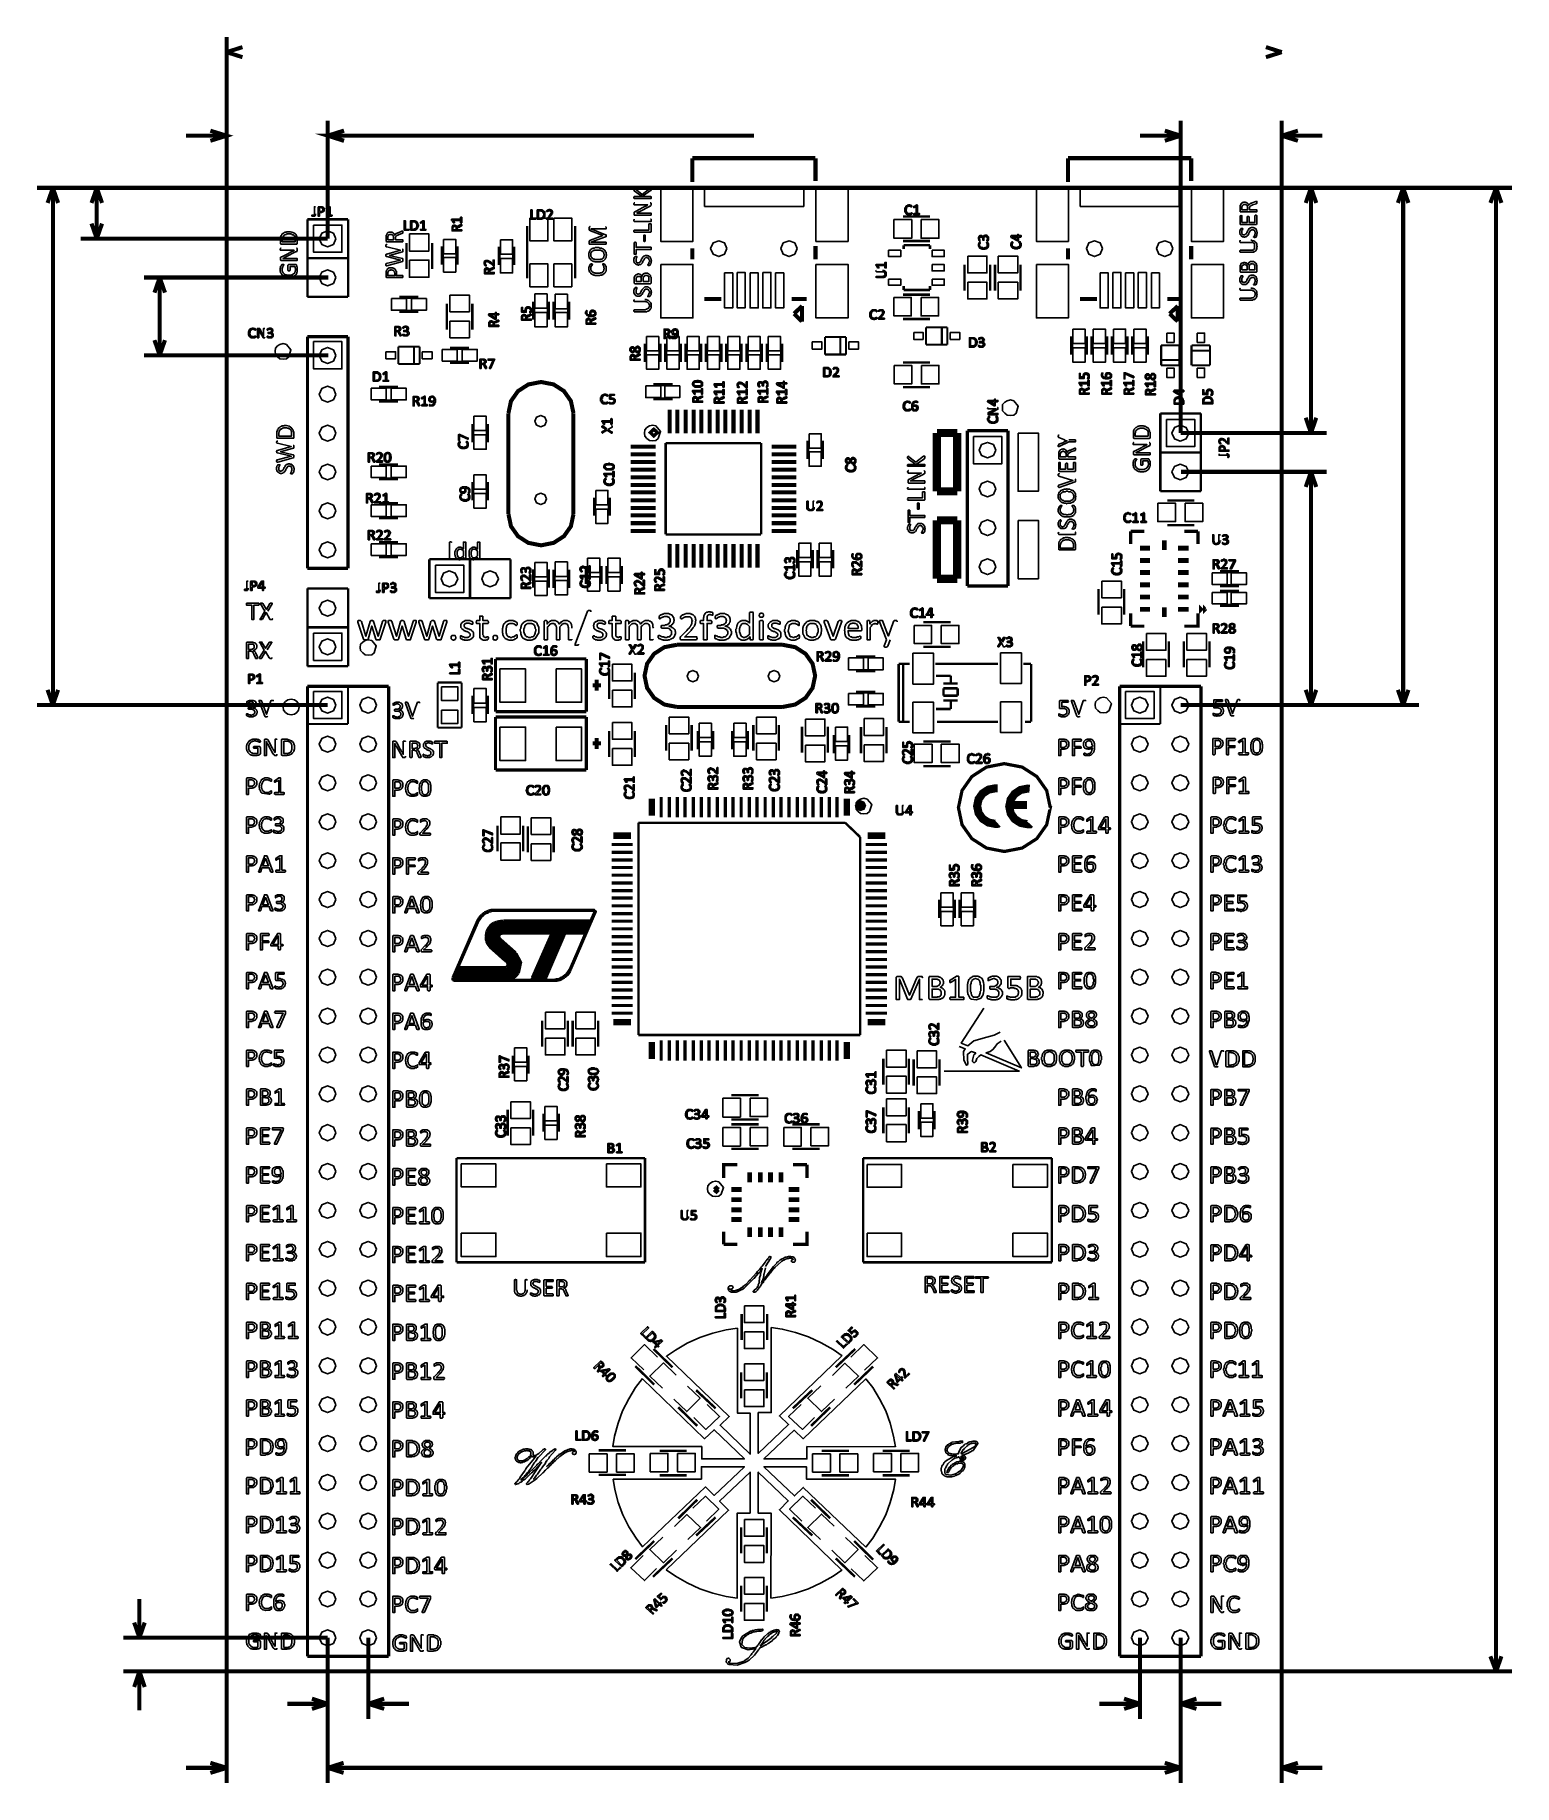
# Model space of a CAD drawing. Extents: x 0.35 to 4.98, y 3.96 to 9.44.
import ezdxf

# ---------------------------------------------------------------- set-up
doc = ezdxf.new("R2010")
doc.units = 0
doc.layers.get('0').update_dxf_attribs({"linetype": 'CONTINUOUS'})

msp = doc.modelspace()

# ---------------------------------------------------------------- linework, layer by layer
at = {"color": 234, "const_width": 0.01271}
for points in [[(0.94944, 8.96929), (0.94944, 9.43761)], [(0.94944, 9.39025), (0.99897, 9.40603)], [(0.99897, 9.37446), (0.94944, 9.39025)], [(4.20258, 9.40608), (4.25211, 9.39031)], [(4.20258, 9.37451), (4.25211, 9.39031)], [(0.89844, 9.11279), (0.94944, 9.12858), (0.89844, 9.14438)], [(0.94944, 8.9655), (0.94944, 9.17594)], [(1.26595, 8.80621), (1.26595, 9.17594)], [(1.26595, 8.85878), (1.26595, 9.17594)], [(1.26595, 9.12864), (1.31548, 9.14442)], [(1.26595, 9.12864), (1.31695, 9.14442)], [(3.88607, 9.14442), (3.9356, 9.12864)], [(3.88607, 9.14442), (3.9356, 9.12864)], [(3.9356, 8.19769), (3.9356, 9.17594)], [(3.9356, 8.25032), (3.9356, 9.17594)], [(4.25206, 9.12858), (4.30257, 9.14438)], [(4.25211, 8.9655), (4.25211, 9.17594)], [(0.82243, 9.12864), (0.94944, 9.12864)], [(1.31548, 9.11285), (1.26595, 9.12864), (1.39296, 9.12864)], [(1.31695, 9.11285), (1.26595, 9.12864)], [(1.26595, 9.12864), (2.60053, 9.12864)], [(3.80811, 9.12864), (3.9356, 9.12864)], [(3.88607, 9.11285), (3.9356, 9.12864)], [(3.88607, 9.11285), (3.9356, 9.12864)], [(4.25206, 9.12858), (4.30257, 9.11279)], [(4.25211, 9.12864), (4.37912, 9.12864)], [(0.3559, 8.9655), (0.94944, 8.9655)], [(0.38889, 8.91808), (0.40538, 8.96544)], [(0.42188, 8.91808), (0.40538, 8.96544)], [(0.40544, 8.15657), (0.40544, 8.9655)], [(0.49295, 8.9655), (0.94944, 8.9655)], [(0.52642, 8.91808), (0.54291, 8.96544)], [(0.55941, 8.91808), (0.54291, 8.96544)], [(0.54291, 8.8865), (0.54291, 8.96544)], [(4.25211, 8.9655), (4.39312, 8.9655)], [(4.25211, 8.9655), (4.97265, 8.9655)], [(4.25211, 8.9655), (4.68164, 8.9655)], [(4.3271, 8.91812), (4.34358, 8.9655)], [(4.36008, 8.91812), (4.34358, 8.9655)], [(4.34358, 8.19769), (4.34358, 8.9655)], [(4.61561, 8.91812), (4.63211, 8.9655)], [(4.64865, 8.91812), (4.63211, 8.9655)], [(4.63211, 8.15657), (4.63211, 8.9655)], [(4.90511, 8.91812), (4.92312, 8.9655)], [(4.92312, 4.3201), (4.92312, 8.9655)], [(4.93967, 8.91812), (4.92312, 8.9655)], [(0.54291, 8.80615), (0.54291, 8.8865)], [(0.54291, 8.80615), (0.52642, 8.85351)], [(0.54291, 8.80615), (0.55941, 8.85351)], [(0.49295, 8.80621), (1.26595, 8.80621)], [(0.69043, 8.68468), (1.26747, 8.68468)], [(0.72342, 8.63732), (0.73991, 8.68468)], [(0.7564, 8.63732), (0.73991, 8.68468)], [(0.73991, 8.56272), (0.73991, 8.68468)], [(0.73991, 8.44119), (0.73991, 8.56267)], [(0.73991, 8.44119), (0.72342, 8.48856)], [(0.73991, 8.44119), (0.7564, 8.48856)], [(0.69043, 8.44119), (1.26747, 8.44119)], [(4.34358, 8.19769), (4.3271, 8.24556)], [(4.34358, 8.19769), (4.36008, 8.24556)], [(3.9356, 8.19769), (4.39312, 8.19769)], [(0.40544, 7.34625), (0.40544, 8.15657)], [(4.63211, 7.34625), (4.63211, 8.15657)], [(3.93658, 8.07622), (4.39312, 8.07622)], [(4.3271, 8.02886), (4.34358, 8.07622)], [(4.34358, 7.71121), (4.34358, 8.07622)], [(4.36008, 8.02881), (4.34358, 8.07617)], [(4.34358, 7.34625), (4.34358, 7.71121)], [(0.40538, 7.34619), (0.38889, 7.39356)], [(0.40538, 7.34619), (0.42188, 7.39356)], [(4.34358, 7.34625), (4.3271, 7.39361)], [(4.34358, 7.34619), (4.36008, 7.39356)], [(4.63211, 7.34625), (4.61561, 7.39361)], [(4.63211, 7.34625), (4.64865, 7.39361)], [(0.3559, 7.34625), (1.26595, 7.34625)], [(3.9356, 7.34625), (4.39312, 7.34625)], [(3.9356, 7.34625), (4.68164, 7.34625)], [(0.67643, 4.42578), (0.67643, 4.54731)], [(0.67643, 4.42583), (0.65994, 4.47319)], [(0.67643, 4.42578), (0.69293, 4.47314)], [(0.62647, 4.42583), (1.26595, 4.42583)], [(1.26595, 3.97092), (1.26595, 4.42583)], [(1.26595, 3.97092), (1.26595, 4.42583)], [(1.26595, 4.17133), (1.26595, 4.42583)], [(1.39296, 4.17133), (1.39296, 4.42583)], [(3.80806, 4.17133), (3.80806, 4.42583)], [(3.93554, 3.97092), (3.93554, 4.42583)], [(3.93554, 3.97092), (3.93554, 4.42583)], [(3.93554, 4.17133), (3.93554, 4.42583)], [(4.90511, 4.36746), (4.92312, 4.3201)], [(4.92312, 4.32015), (4.93967, 4.36746)], [(0.62647, 4.3201), (0.94944, 4.3201)], [(0.65994, 4.27132), (0.67643, 4.3201)], [(0.69293, 4.27132), (0.67643, 4.3201)], [(0.67643, 4.19814), (0.67643, 4.3201)], [(0.94944, 3.97092), (0.94944, 4.3201)], [(4.25206, 3.97092), (4.25206, 4.3201)], [(4.25211, 4.3201), (4.97265, 4.3201)], [(1.139, 4.21869), (1.26595, 4.21869)], [(1.21642, 4.23492), (1.26595, 4.21869)], [(1.21642, 4.2029), (1.26595, 4.21869)], [(1.39296, 4.21869), (1.44243, 4.23492)], [(1.39296, 4.21869), (1.44243, 4.2029)], [(1.39296, 4.21869), (1.52046, 4.21869)], [(3.68104, 4.21869), (3.80806, 4.21869)], [(3.75851, 4.23492), (3.80806, 4.21869)], [(3.75851, 4.2029), (3.80806, 4.21869)], [(3.93554, 4.21869), (3.98503, 4.23492)], [(3.93554, 4.21869), (3.98503, 4.2029)], [(3.9356, 4.21869), (4.06256, 4.21869)], [(0.82243, 4.01828), (0.94944, 4.01828)], [(0.89844, 4.03401), (0.94944, 4.01822)], [(0.89844, 4.00244), (0.94944, 4.01822)], [(1.26595, 4.01828), (1.31548, 4.03407)], [(1.26595, 4.01828), (1.31548, 4.03407)], [(1.26595, 4.01828), (1.31548, 4.0025)], [(1.26595, 4.01828), (1.39296, 4.01828)], [(1.26595, 4.01828), (1.31548, 4.0025)], [(1.26595, 4.01828), (2.60053, 4.01828)], [(2.60053, 4.01828), (3.9356, 4.01828)], [(3.80806, 4.01828), (3.9356, 4.01828)], [(3.88607, 4.03407), (3.9356, 4.01828)], [(3.88607, 4.03407), (3.9356, 4.01828)], [(3.88607, 4.0025), (3.9356, 4.01828)], [(3.88607, 4.0025), (3.9356, 4.01828)], [(4.25206, 4.01822), (4.30257, 4.03401)], [(4.25206, 4.01822), (4.30257, 4.00244)], [(4.25211, 4.01828), (4.37912, 4.01828)]]:
    msp.add_lwpolyline(points, dxfattribs=at)
at = {"color": 94}
for points, const_width in [([(2.4075, 8.9841), (2.4075, 9.05826)], 0.01271), ([(2.4075, 9.05826), (2.79253, 9.05826)], 0.01271), ([(2.79253, 8.98649), (2.79253, 9.05826)], 0.01271), ([(3.58306, 8.9841), (3.58306, 9.05826)], 0.01271), ([(3.58306, 9.05826), (3.96858, 9.05826)], 0.01271), ([(3.96858, 8.98649), (3.96858, 9.05826)], 0.01271), ([(3.06603, 8.87554), (3.15104, 8.87554)], 0.00763), ([(1.20242, 8.62392), (1.20242, 8.86692)], 0.00763), ([(1.20242, 8.86692), (1.32943, 8.86692)], 0.00763), ([(1.32943, 8.62392), (1.32943, 8.86692)], 0.00763), ([(1.88997, 8.68229), (1.88997, 8.84543)], 0.00763), ([(2.03999, 8.68229), (2.03999, 8.84543)], 0.00763), ([(1.51247, 8.71149), (1.51247, 8.79281)], 0.00763), ([(1.59244, 8.71149), (1.59244, 8.79281)], 0.00763), ([(1.62446, 8.72487), (1.62446, 8.78179)], 0.01017), ([(1.67046, 8.72487), (1.67046, 8.78179)], 0.01017), ([(1.80246, 8.72342), (1.80246, 8.78082)], 0.01017), ([(1.84799, 8.72342), (1.84799, 8.78082)], 0.01017), ([(2.4075, 8.7416), (2.4075, 8.77604)], 0.01271), ([(2.79253, 8.7416), (2.79253, 8.78321)], 0.01271), ([(3.06603, 8.79899), (3.15104, 8.79899)], 0.00763), ([(3.06853, 8.77365), (3.06853, 8.78558)], 0.00763), ([(3.06853, 8.78558), (3.15104, 8.78558)], 0.00763), ([(3.15104, 8.77365), (3.15104, 8.78558)], 0.00763), ([(3.58306, 8.7416), (3.58306, 8.77604)], 0.01271), ([(3.96858, 8.7416), (3.96858, 8.78321)], 0.01271), ([(1.20242, 8.74544), (1.32943, 8.74544)], 0.00763), ([(3.259, 8.64307), (3.259, 8.72483)], 0.00763), ([(3.33903, 8.64307), (3.33903, 8.72483)], 0.00763), ([(3.35454, 8.64307), (3.35454, 8.72483)], 0.00763), ([(3.43451, 8.64307), (3.43451, 8.72483)], 0.00763), ([(3.06853, 8.64546), (3.06853, 8.65788)], 0.00763), ([(3.15104, 8.64546), (3.15104, 8.65788)], 0.00763), ([(1.20242, 8.62392), (1.32943, 8.62392)], 0.00763), ([(1.48996, 8.6225), (1.54943, 8.6225)], 0.01017), ([(1.63846, 8.52154), (1.63846, 8.60286)], 0.00763), ([(1.71847, 8.52154), (1.71847, 8.60286)], 0.00763), ([(1.91049, 8.55214), (1.91049, 8.6091)], 0.01017), ([(1.95649, 8.55214), (1.95649, 8.6091)], 0.01017), ([(1.97396, 8.55214), (1.97396, 8.6091)], 0.01017), ([(2.01997, 8.55214), (2.01997, 8.6091)], 0.01017), ([(2.4445, 8.61768), (2.4975, 8.61768)], 0.01271), ([(2.7175, 8.61768), (2.76454, 8.61768)], 0.01271), ([(3.06603, 8.63108), (3.15104, 8.63108)], 0.00763), ([(3.06853, 8.64546), (3.15104, 8.64546)], 0.00763), ([(3.62007, 8.61768), (3.67356, 8.61768)], 0.01271), ([(3.89356, 8.61768), (3.9406, 8.61768)], 0.01271), ([(1.48996, 8.57894), (1.54943, 8.57894)], 0.01017), ([(2.72553, 8.57129), (2.75049, 8.59571)], 0.01271), ([(2.75049, 8.54693), (2.72553, 8.57129)], 0.01271), ([(2.75049, 8.54688), (2.75049, 8.59571)], 0.01271), ([(3.06603, 8.55458), (3.15104, 8.55458)], 0.00763), ([(3.9011, 8.57129), (3.9266, 8.59571)], 0.01271), ([(3.9266, 8.54693), (3.9011, 8.57129)], 0.01271), ([(3.9266, 8.54693), (3.9266, 8.59571)], 0.01271), ([(1.20242, 7.77436), (1.20242, 8.49957)], 0.01017), ([(1.20242, 8.49957), (1.32943, 8.49957)], 0.01017), ([(1.32943, 7.77436), (1.32943, 8.49957)], 0.01017), ([(2.82206, 8.49858), (2.88803, 8.49858)], 0.00635), ([(2.82206, 8.44358), (2.82206, 8.49858)], 0.00635), ([(2.87001, 8.44499), (2.87001, 8.49858)], 0.00635), ([(2.88803, 8.44358), (2.88803, 8.49858)], 0.00635), ([(3.13851, 8.52869), (3.20557, 8.52869)], 0.00635), ([(3.13851, 8.47418), (3.13851, 8.52869)], 0.00635), ([(3.18804, 8.47515), (3.18804, 8.52869)], 0.00635), ([(3.20557, 8.47418), (3.20557, 8.52869)], 0.00635), ([(3.59457, 8.44358), (3.59457, 8.50097)], 0.01017), ([(3.64057, 8.44358), (3.64057, 8.50097)], 0.01017), ([(3.65804, 8.44358), (3.65804, 8.50097)], 0.01017), ([(3.70404, 8.44358), (3.70404, 8.50097)], 0.01017), ([(3.72206, 8.44358), (3.72206, 8.50097)], 0.01017), ([(3.76758, 8.44358), (3.76758, 8.50097)], 0.01017), ([(3.78558, 8.44358), (3.78558, 8.50097)], 0.01017), ([(3.83106, 8.44358), (3.83106, 8.50097)], 0.01017), ([(1.48697, 8.46799), (1.55344, 8.46799)], 0.00635), ([(1.48697, 8.41347), (1.48697, 8.46799)], 0.00635), ([(1.53549, 8.41439), (1.53549, 8.46799)], 0.00635), ([(1.55344, 8.41347), (1.55344, 8.46799)], 0.00635), ([(1.64849, 8.46322), (1.7085, 8.46322)], 0.01017), ([(2.25999, 8.42062), (2.25999, 8.47754)], 0.01017), ([(2.30599, 8.42062), (2.30599, 8.47754)], 0.01017), ([(2.32351, 8.42062), (2.32351, 8.47754)], 0.01017), ([(2.36951, 8.42062), (2.36951, 8.47754)], 0.01017), ([(2.38699, 8.42062), (2.38699, 8.47754)], 0.01017), ([(2.433, 8.42062), (2.433, 8.47754)], 0.01017), ([(2.45053, 8.42062), (2.45053, 8.47754)], 0.01017), ([(2.49653, 8.42062), (2.49653, 8.47754)], 0.01017), ([(2.51449, 8.42062), (2.51449, 8.47754)], 0.01017), ([(2.56, 8.42062), (2.56, 8.47754)], 0.01017), ([(2.57801, 8.42062), (2.57801, 8.47754)], 0.01017), ([(2.62354, 8.42062), (2.62354, 8.47754)], 0.01017), ([(2.6415, 8.42062), (2.6415, 8.47754)], 0.01017), ([(2.68701, 8.42062), (2.68701, 8.47754)], 0.01017), ([(2.82206, 8.44358), (2.88803, 8.44358)], 0.00635), ([(3.13851, 8.47418), (3.20557, 8.47418)], 0.00635), ([(3.87457, 8.40961), (3.87457, 8.47276)], 0.00635), ([(3.87457, 8.47276), (3.93158, 8.47276)], 0.00635), ([(3.93158, 8.40961), (3.93158, 8.47276)], 0.00635), ([(3.96957, 8.40961), (3.96957, 8.47276)], 0.00635), ([(3.96957, 8.47276), (4.02707, 8.47276)], 0.00635), ([(3.97108, 8.456), (4.02707, 8.456)], 0.00635), ([(4.02707, 8.40961), (4.02707, 8.47276)], 0.00635), ([(1.48697, 8.41342), (1.55344, 8.41342)], 0.00635), ([(1.64849, 8.41917), (1.7085, 8.41917)], 0.01017), ([(3.06603, 8.41824), (3.15104, 8.41824)], 0.00763), ([(3.87457, 8.40961), (3.93158, 8.40961)], 0.00635), ([(3.87554, 8.42681), (3.93158, 8.42681)], 0.00635), ([(3.96957, 8.40961), (4.02707, 8.40961)], 0.00635), ([(1.42594, 8.34119), (1.48594, 8.34119)], 0.01017), ([(1.83149, 8.25988), (1.83946, 8.29775), (1.86128, 8.32878), (1.89367, 8.34978), (1.93349, 8.35747), (1.97293, 8.34987), (2.00521, 8.329), (2.02696, 8.29796), (2.035, 8.25988)], 0.01271), ([(2.28549, 8.34885), (2.345, 8.34885)], 0.01017), ([(3.06603, 8.34119), (3.15104, 8.34119)], 0.00763), ([(1.42594, 8.29769), (1.48594, 8.29769)], 0.01017), ([(2.28549, 8.30485), (2.345, 8.30485)], 0.01017), ([(1.71994, 8.16851), (1.71994, 8.22592)], 0.01017), ([(1.76546, 8.16851), (1.76546, 8.22592)], 0.01017), ([(1.83149, 7.94368), (1.83149, 8.25988)], 0.01271), ([(2.035, 7.94368), (2.035, 8.25988)], 0.01271), ([(3.87207, 8.01546), (3.87207, 8.2589)], 0.00763), ([(3.87207, 8.2589), (3.99908, 8.2589)], 0.00763), ([(3.99908, 8.01546), (3.99908, 8.2589)], 0.00763), ([(2.29449, 8.19911), (2.28651, 8.19194), (2.27897, 8.19911), (2.28651, 8.20632), (2.29449, 8.19911)], 0.01525), ([(2.32351, 7.88004), (2.32351, 8.16613)], 0.00763), ([(2.32351, 8.16613), (2.6225, 8.16613)], 0.00763), ([(2.6225, 7.88004), (2.6225, 8.16613)], 0.00763), ([(2.7685, 8.11638), (2.7685, 8.17329)], 0.01017), ([(2.81401, 8.11638), (2.81401, 8.17329)], 0.01017), ([(3.17253, 8.01546), (3.17253, 8.19769)], 0.0254), ([(3.17253, 8.19769), (3.23606, 8.19769)], 0.0254), ([(3.23606, 8.01546), (3.23606, 8.19769)], 0.0254), ([(3.26801, 7.71838), (3.26801, 8.20535)], 0.01017), ([(3.26801, 8.20535), (3.39501, 8.20535)], 0.01017), ([(3.39501, 7.71838), (3.39501, 8.20535)], 0.01017), ([(3.87207, 8.13693), (3.99908, 8.13693)], 0.00763), ([(1.42594, 8.09819), (1.48594, 8.09819)], 0.01017), ([(1.42594, 8.05419), (1.48594, 8.05419)], 0.01017), ([(1.71994, 7.98725), (1.71994, 8.04465)], 0.01017), ([(1.76546, 7.98725), (1.76546, 8.04465)], 0.01017), ([(2.10097, 7.93892), (2.10097, 7.99582)], 0.01017), ([(2.14703, 7.93892), (2.14703, 7.99582)], 0.01017), ([(3.17253, 8.01546), (3.23606, 8.01546)], 0.0254), ([(3.87207, 8.01546), (3.99908, 8.01546)], 0.00763), ([(1.42594, 7.97624), (1.48594, 7.97624)], 0.01017), ([(2.035, 7.94368), (2.02696, 7.90565), (2.00521, 7.87463), (1.97293, 7.85379), (1.93349, 7.84608), (1.89367, 7.85379), (1.86128, 7.87463), (1.83946, 7.90565), (1.83149, 7.94368)], 0.01271), ([(3.89356, 7.98628), (3.97857, 7.98628)], 0.00763), ([(1.42594, 7.93267), (1.48594, 7.93267)], 0.01017), ([(3.17253, 7.74132), (3.17253, 7.92404)], 0.0254), ([(3.17253, 7.92404), (3.23606, 7.92404)], 0.0254), ([(3.23606, 7.74132), (3.23606, 7.92404)], 0.0254), ([(3.77908, 7.84993), (3.77908, 7.89014)], 0.01017), ([(3.77908, 7.89008), (3.82206, 7.89008)], 0.01017), ([(3.89356, 7.90924), (3.97857, 7.90924)], 0.00763), ([(3.9471, 7.89008), (3.99007, 7.89008)], 0.01017), ([(3.99007, 7.84993), (3.99007, 7.89014)], 0.01017), ([(1.42594, 7.85471), (1.48594, 7.85471)], 0.01017), ([(2.32351, 7.88004), (2.6225, 7.88004)], 0.00763), ([(2.73649, 7.77436), (2.73649, 7.83176)], 0.01017), ([(2.7825, 7.77436), (2.7825, 7.83176)], 0.01017), ([(2.80051, 7.77436), (2.80051, 7.83176)], 0.01017), ([(2.84603, 7.77436), (2.84603, 7.83176)], 0.01017), ([(1.42594, 7.81071), (1.48594, 7.81071)], 0.01017), ([(1.58393, 7.80257), (1.83794, 7.80257)], 0.00763), ([(1.58399, 7.68061), (1.58399, 7.80257)], 0.00763), ([(1.71099, 7.68061), (1.71099, 7.80257)], 0.00763), ([(1.83794, 7.68061), (1.83794, 7.80257)], 0.00763), ([(2.07547, 7.72461), (2.07547, 7.78153)], 0.01017), ([(2.12147, 7.72461), (2.12147, 7.78153)], 0.01017), ([(2.13949, 7.72461), (2.13949, 7.78153)], 0.01017), ([(2.185, 7.72461), (2.185, 7.78153)], 0.01017), ([(1.20242, 7.77436), (1.32943, 7.77436)], 0.01017), ([(1.91049, 7.7136), (1.91049, 7.771)], 0.01017), ([(1.95649, 7.7136), (1.95649, 7.771)], 0.01017), ([(1.97401, 7.71213), (1.97401, 7.76958)], 0.01017), ([(2.01997, 7.71213), (2.01997, 7.76958)], 0.01017), ([(3.17253, 7.74132), (3.23606, 7.74132)], 0.0254), ([(4.0586, 7.76335), (4.1186, 7.76335)], 0.01017), ([(1.20242, 7.46772), (1.20242, 7.71121)], 0.00763), ([(1.20242, 7.71121), (1.32943, 7.71121)], 0.00763), ([(1.32943, 7.46772), (1.32943, 7.71121)], 0.00763), ([(1.58393, 7.68061), (1.83794, 7.68061)], 0.00763), ([(3.26801, 7.71838), (3.39501, 7.71838)], 0.01017), ([(3.67854, 7.62847), (3.67854, 7.70975)], 0.00763), ([(3.75857, 7.62847), (3.75857, 7.70975)], 0.00763), ([(4.0586, 7.71978), (4.1186, 7.71978)], 0.01017), ([(4.0586, 7.70258), (4.1186, 7.70258)], 0.01017), ([(3.77908, 7.59304), (3.77908, 7.63325)], 0.01017), ([(3.9471, 7.59304), (3.99007, 7.59304), (3.99007, 7.63325)], 0.01017), ([(4.01156, 7.64567), (4.01156, 7.64518), (4.00558, 7.63943), (3.99908, 7.64567), (3.99908, 7.64518)], 0.01271), ([(3.99908, 7.64567), (3.99908, 7.64518), (4.00558, 7.65142), (4.01156, 7.64518)], 0.01271), ([(4.0586, 7.65858), (4.1186, 7.65858)], 0.01017), ([(1.20242, 7.58925), (1.32943, 7.58925)], 0.00763), ([(3.13053, 7.60547), (3.21604, 7.60547)], 0.00763), ([(3.77908, 7.59304), (3.82206, 7.59304)], 0.01017), ([(2.359, 7.34), (2.3195, 7.34765), (2.28722, 7.36854), (2.26546, 7.39953), (2.25749, 7.43756), (2.26546, 7.47537), (2.28722, 7.50624), (2.3195, 7.52713), (2.359, 7.53472)], 0.01271), ([(2.359, 7.53472), (2.68951, 7.53472)], 0.01271), ([(2.68951, 7.53472), (2.72928, 7.52713), (2.76167, 7.50629), (2.78347, 7.47542), (2.7915, 7.43761), (2.78347, 7.39958), (2.76167, 7.36854), (2.72928, 7.34765), (2.68951, 7.34)], 0.01271), ([(3.13053, 7.52843), (3.21604, 7.52843)], 0.00763), ([(3.81858, 7.46386), (3.81858, 7.54568)], 0.00763), ([(3.89854, 7.46386), (3.89854, 7.54568)], 0.00763), ([(3.94558, 7.46386), (3.94558, 7.54568)], 0.00763), ([(4.02556, 7.46386), (4.02556, 7.54568)], 0.00763), ([(1.20242, 7.46772), (1.32943, 7.46772)], 0.00763), ([(1.79096, 7.32563), (1.79096, 7.49067)], 0.01017), ([(1.79096, 7.49067), (2.07547, 7.49067)], 0.01017), ([(2.07547, 7.32563), (2.07547, 7.49067)], 0.01017), ([(2.91954, 7.4969), (2.97954, 7.4969)], 0.01017), ([(2.91954, 7.45335), (2.97954, 7.45335)], 0.01017), ([(3.053, 7.47487), (3.07254, 7.47487)], 0.00763), ([(3.053, 7.29362), (3.053, 7.47487)], 0.00763), ([(3.067, 7.47487), (3.08751, 7.47487)], 0.00763), ([(3.067, 7.29362), (3.067, 7.47487)], 0.00763), ([(3.16753, 7.47487), (3.36356, 7.47487)], 0.00763), ([(3.44353, 7.47487), (3.46756, 7.47487)], 0.00763), ([(3.46756, 7.29362), (3.46756, 7.47487)], 0.00763), ([(1.20242, 4.36746), (1.20242, 7.40457)], 0.01017), ([(1.20242, 7.40457), (1.45643, 7.40457)], 0.01017), ([(1.32943, 7.2864), (1.32943, 7.40218)], 0.00635), ([(1.45643, 4.36746), (1.45643, 7.40457)], 0.01017), ([(1.60949, 7.27544), (1.60949, 7.41656)], 0.00635), ([(1.60949, 7.41656), (1.68544, 7.41656)], 0.00635), ([(1.68549, 7.27544), (1.68549, 7.41656)], 0.00635), ([(2.095, 7.40793), (2.12147, 7.40793)], 0.01271), ([(2.10747, 7.39117), (2.10747, 7.42513)], 0.01271), ([(2.14697, 7.36535), (2.14697, 7.44715)], 0.00763), ([(2.227, 7.36535), (2.227, 7.44715)], 0.00763), ([(3.17003, 7.43756), (3.21604, 7.43756)], 0.00763), ([(3.19303, 7.41319), (3.23753, 7.41319)], 0.00763), ([(3.19303, 7.37537), (3.19303, 7.39833)], 0.00763), ([(3.19303, 7.39833), (3.23753, 7.39833)], 0.00763), ([(3.21604, 7.41319), (3.21604, 7.43756)], 0.00763), ([(3.23753, 7.37537), (3.23753, 7.39833)], 0.00763), ([(3.74457, 4.36746), (3.74457, 7.40457)], 0.01017), ([(3.74457, 7.40457), (3.99908, 7.40457)], 0.01017), ([(3.87207, 7.2864), (3.87207, 7.40218)], 0.00635), ([(3.99908, 4.36746), (3.99908, 7.40457)], 0.01017), ([(1.71994, 7.31799), (1.71994, 7.37537)], 0.01017), ([(1.76546, 7.31799), (1.76546, 7.37537)], 0.01017), ([(2.359, 7.34), (2.68951, 7.34)], 0.01271), ([(2.91954, 7.38639), (2.97954, 7.38639)], 0.01017), ([(2.91954, 7.34239), (2.97954, 7.34239)], 0.01017), ([(3.19303, 7.37537), (3.23753, 7.37537)], 0.00763), ([(3.19303, 7.36057), (3.23753, 7.36057)], 0.00763), ([(3.21604, 7.33376), (3.21604, 7.36057)], 0.00763), ([(1.20096, 7.2864), (1.32943, 7.2864)], 0.00635), ([(1.79096, 7.32563), (2.07547, 7.32563)], 0.01017), ([(1.79096, 7.1429), (1.79096, 7.30843)], 0.01017), ([(1.79096, 7.30843), (2.07547, 7.30843)], 0.01017), ([(2.07547, 7.1429), (2.07547, 7.30843)], 0.01017), ([(2.32497, 7.20269), (2.32497, 7.28401)], 0.00763), ([(2.405, 7.20269), (2.405, 7.28401)], 0.00763), ([(2.59799, 7.20269), (2.59799, 7.28401)], 0.00763), ([(2.678, 7.20269), (2.678, 7.28401)], 0.00763), ([(3.053, 7.29362), (3.07254, 7.29362)], 0.00763), ([(3.06706, 7.29362), (3.08751, 7.29362)], 0.00763), ([(3.17003, 7.33376), (3.21604, 7.33376)], 0.00763), ([(3.17253, 7.29362), (3.36356, 7.29362)], 0.00763), ([(3.44857, 7.29357), (3.46756, 7.29357)], 0.00763), ([(3.74354, 7.2864), (3.87207, 7.2864)], 0.00635), ([(1.60949, 7.27544), (1.68544, 7.27544)], 0.00635), ([(2.10747, 7.20844), (2.10747, 7.24289)], 0.01271), ([(2.14703, 7.18311), (2.14703, 7.26443)], 0.00763), ([(2.227, 7.18311), (2.227, 7.26437)], 0.00763), ([(2.42551, 7.20751), (2.42551, 7.26443)], 0.01017), ([(2.47103, 7.20751), (2.47103, 7.26443)], 0.01017), ([(2.53353, 7.20751), (2.53353, 7.26443)], 0.01017), ([(2.579, 7.20751), (2.579, 7.26443)], 0.01017), ([(2.75049, 7.1965), (2.75049, 7.27783)], 0.00763), ([(2.831, 7.1965), (2.831, 7.27783)], 0.00763), ([(2.85101, 7.19504), (2.85101, 7.25244)], 0.01017), ([(2.89703, 7.19504), (2.89703, 7.25244)], 0.01017), ([(2.935, 7.19504), (2.935, 7.27686)], 0.00763), ([(3.01503, 7.19504), (3.01503, 7.27686)], 0.00763), ([(3.13053, 7.23188), (3.21604, 7.23188)], 0.00763), ([(2.095, 7.22569), (2.12147, 7.22569)], 0.01271), ([(1.79096, 7.1429), (2.07547, 7.1429)], 0.01017), ([(3.13053, 7.15483), (3.21604, 7.15483)], 0.00763), ([(3.52604, 7.02474), (3.52756, 7.02474), (3.51622, 6.97125), (3.48535, 6.92763), (3.43956, 6.89828), (3.38351, 6.88747), (3.32775, 6.89828), (3.28211, 6.92763), (3.25131, 6.97125), (3.24001, 7.02474), (3.25131, 7.0784), (3.28211, 7.12218), (3.32775, 7.15169), (3.38351, 7.16249), (3.43956, 7.15169), (3.48535, 7.12218), (3.51622, 7.0784), (3.52756, 7.02474)], 0.01017), ([(3.36356, 6.97499), (3.36257, 6.97407), (3.35704, 6.97358), (3.33415, 6.97803), (3.3156, 6.99013), (3.30311, 7.00792), (3.29856, 7.02957), (3.30311, 7.05143), (3.3156, 7.06922), (3.33415, 7.08117), (3.35704, 7.0855), (3.36257, 7.0855)], 0.0254), ([(3.46403, 6.97358), (3.46306, 6.9726), (3.45757, 6.9726), (3.43468, 6.977), (3.41607, 6.98899), (3.4036, 7.00678), (3.39903, 7.0286), (3.4036, 7.05029), (3.41607, 7.06803), (3.43468, 7.08014), (3.45757, 7.08453), (3.46306, 7.0841)], 0.0254), ([(2.91954, 7.03097), (2.92372, 7.04036), (2.93354, 7.04438), (2.94353, 7.04036), (2.94754, 7.03097), (2.94353, 7.02143), (2.93354, 7.01758), (2.92372, 7.02143), (2.91954, 7.03097)], 0.00763), ([(2.92503, 7.03336), (2.93104, 7.03961), (2.9375, 7.03336), (2.93104, 7.02713), (2.92503, 7.03336)], 0.00763), ([(2.92751, 7.02951), (2.93251, 7.03478), (2.9375, 7.02951), (2.93251, 7.02474), (2.92751, 7.02951)], 0.00763), ([(2.9285, 7.03097), (2.93653, 7.03814), (2.94401, 7.03097), (2.93653, 7.02382), (2.9285, 7.03097)], 0.00763), ([(3.41054, 7.03336), (3.45503, 7.03336)], 0.0254), ([(1.79747, 6.88747), (1.79747, 6.96881)], 0.00763), ([(1.8775, 6.88747), (1.8775, 6.96881)], 0.00763), ([(1.89247, 6.8851), (1.89247, 6.96636)], 0.00763), ([(1.97299, 6.8851), (1.97299, 6.96636)], 0.00763), ([(2.2385, 6.31293), (2.2385, 6.97743)], 0.00763), ([(2.2385, 6.97738), (2.88553, 6.97738)], 0.00763), ([(2.93251, 6.93246), (2.88553, 6.97738)], 0.00763), ([(2.93251, 6.31293), (2.93251, 6.93246)], 0.00763), ([(3.18153, 6.67936), (3.18153, 6.73633)], 0.01017), ([(3.22754, 6.67936), (3.22754, 6.73633)], 0.01017), ([(3.24501, 6.67936), (3.24501, 6.73633)], 0.01017), ([(3.29101, 6.67936), (3.29101, 6.73633)], 0.01017), ([(1.73747, 6.66932), (1.74794, 6.68419), (1.75146, 6.68658), (1.75396, 6.69038)], 0.00763), ([(1.73893, 6.67942), (1.74143, 6.68272)], 0.00763), ([(1.74143, 6.68272), (1.74897, 6.69038)], 0.00763), ([(1.74392, 6.6856), (1.74897, 6.6856)], 0.00763), ([(1.74897, 6.69038), (1.75299, 6.69282)], 0.00763), ([(1.75043, 6.69135), (1.75646, 6.69135)], 0.00763), ([(1.75299, 6.69282), (1.75646, 6.69613)], 0.00763), ([(1.75396, 6.69038), (1.76199, 6.69515), (1.76699, 6.69613), (1.77046, 6.699), (1.77599, 6.69993)], 0.00763), ([(1.75646, 6.69613), (1.76047, 6.699)], 0.00763), ([(1.75896, 6.69754), (1.76947, 6.69754)], 0.00763), ([(1.76047, 6.699), (1.76546, 6.69993)], 0.00763), ([(1.76546, 6.69997), (1.76947, 6.70236)], 0.00763), ([(1.76947, 6.70236), (1.77946, 6.70475)], 0.00763), ([(1.77593, 6.69997), (1.77946, 6.70139)], 0.00763), ([(1.77696, 6.70383), (2.10097, 6.70383)], 0.00763), ([(1.77946, 6.70475), (2.10097, 6.70475)], 0.00763), ([(1.77946, 6.70144), (2.09999, 6.70144)], 0.00763), ([(2.0275, 6.52007), (2.10351, 6.69613)], 0.00763), ([(2.0925, 6.67942), (2.095, 6.6856)], 0.00763), ([(2.095, 6.6856), (2.09847, 6.69276)], 0.00763), ([(2.095, 6.6856), (2.09999, 6.6856)], 0.00763), ([(2.0975, 6.69135), (2.10249, 6.69135)], 0.00763), ([(2.09847, 6.69276), (2.09999, 6.69754)], 0.00763), ([(2.09999, 6.69754), (2.09999, 6.70139)], 0.00763), ([(2.09999, 6.69754), (2.10499, 6.69754)], 0.00763), ([(2.10097, 6.70378), (2.10097, 6.70475)], 0.00763), ([(2.10097, 6.70378), (2.10249, 6.70378)], 0.00763), ([(2.10249, 6.70236), (2.10249, 6.70378)], 0.00763), ([(2.10249, 6.70236), (2.10351, 6.70236)], 0.00763), ([(2.10351, 6.69993), (2.10351, 6.70236)], 0.00763), ([(2.10351, 6.69613), (2.10351, 6.69754), (2.10499, 6.69754), (2.10499, 6.699), (2.10351, 6.69993)], 0.00763), ([(1.65744, 6.49425), (1.734, 6.67079)], 0.00763), ([(1.67649, 6.52968), (1.73747, 6.66932)], 0.00763), ([(1.71744, 6.63058), (1.72092, 6.63058)], 0.00763), ([(1.71994, 6.63683), (1.72342, 6.63683)], 0.00763), ([(1.72244, 6.64301), (1.72597, 6.64301)], 0.00763), ([(1.72493, 6.64876), (1.72846, 6.64876)], 0.00763), ([(1.72743, 6.655), (1.73144, 6.655)], 0.00763), ([(1.72993, 6.66118), (1.73394, 6.66118)], 0.00763), ([(1.73242, 6.66694), (1.73643, 6.66694)], 0.00763), ([(1.73394, 6.67079), (1.73643, 6.67458)], 0.00763), ([(1.73497, 6.67318), (1.73996, 6.67318)], 0.00763), ([(1.73643, 6.67458), (1.73893, 6.67942)], 0.00763), ([(1.73893, 6.67936), (1.74392, 6.67936)], 0.00763), ([(1.76047, 6.62196), (1.76193, 6.63058)], 0.00763), ([(1.76193, 6.63058), (1.76297, 6.63775)], 0.00763), ([(1.76199, 6.63058), (2.07547, 6.63058)], 0.00763), ([(1.76297, 6.63775), (1.76693, 6.6454)], 0.00763), ([(1.76297, 6.63683), (2.07844, 6.63683)], 0.00763), ([(1.76546, 6.64301), (2.08094, 6.64301)], 0.00763), ([(1.76693, 6.6454), (1.77197, 6.65261)], 0.00763), ([(1.76947, 6.64876), (2.0835, 6.64876)], 0.00763), ([(1.77197, 6.65261), (1.77696, 6.65881)], 0.00763), ([(1.77447, 6.655), (2.08599, 6.655)], 0.00763), ([(1.77696, 6.65881), (1.78444, 6.66357)], 0.00763), ([(1.78196, 6.66124), (2.08849, 6.66124)], 0.00763), ([(1.78444, 6.66357), (1.79346, 6.66694)], 0.00763), ([(1.79346, 6.66694), (1.8035, 6.66932)], 0.00763), ([(1.79497, 6.66699), (2.09099, 6.66699)], 0.00763), ([(1.80746, 6.61242), (1.80496, 6.61481), (1.8035, 6.61719), (1.80246, 6.6186), (1.80246, 6.62337), (1.8035, 6.62435), (1.8035, 6.62582), (1.80746, 6.62961), (1.81, 6.62961), (1.81147, 6.63058)], 0.00763), ([(1.8035, 6.66932), (1.815, 6.67074)], 0.00763), ([(1.81147, 6.63053), (1.96149, 6.63053)], 0.00763), ([(1.815, 6.67079), (2.08849, 6.67079)], 0.00763), ([(1.96251, 6.62956), (1.96149, 6.63049)], 0.00763), ([(1.96251, 6.62956), (1.96403, 6.62956)], 0.00763), ([(1.96403, 6.62571), (1.96403, 6.62956)], 0.00763), ([(2.007, 6.62674), (2.00851, 6.62674)], 0.00763), ([(2.007, 6.62576), (2.007, 6.62674)], 0.00763), ([(2.00851, 6.62815), (2.0095, 6.62815)], 0.00763), ([(2.00851, 6.62674), (2.00851, 6.62815)], 0.00763), ([(2.0095, 6.62961), (2.01199, 6.62961)], 0.00763), ([(2.0095, 6.62815), (2.0095, 6.62961)], 0.00763), ([(2.01199, 6.62961), (2.01351, 6.63053)], 0.00763), ([(2.01351, 6.63053), (2.06799, 6.63053)], 0.00763), ([(2.06799, 6.62961), (2.06799, 6.63053)], 0.00763), ([(2.06799, 6.62961), (2.0695, 6.62961)], 0.00763), ([(2.0695, 6.62576), (2.0695, 6.62961)], 0.00763), ([(2.08854, 6.67219), (2.08951, 6.67219)], 0.00763), ([(2.08854, 6.67074), (2.08854, 6.67219)], 0.00763), ([(2.08946, 6.67318), (2.09099, 6.67703)], 0.00763), ([(2.08946, 6.67318), (2.095, 6.67318)], 0.00763), ([(2.08951, 6.67219), (2.08951, 6.67312)], 0.00763), ([(2.09099, 6.67703), (2.0925, 6.67942)], 0.00763), ([(2.0925, 6.67936), (2.0975, 6.67936)], 0.00763), ([(1.69299, 6.57601), (1.69694, 6.57601)], 0.00763), ([(1.69547, 6.58176), (1.69943, 6.58176)], 0.00763), ([(1.69797, 6.588), (1.70193, 6.588)], 0.00763), ([(1.70096, 6.59424), (1.70594, 6.59424)], 0.00763), ([(1.70344, 6.59999), (1.70844, 6.59999)], 0.00763), ([(1.70594, 6.60618), (1.71094, 6.60618)], 0.00763), ([(1.70844, 6.61242), (1.71343, 6.61242)], 0.00763), ([(1.71094, 6.6186), (1.71593, 6.6186)], 0.00763), ([(1.71496, 6.62435), (1.71843, 6.62435)], 0.00763), ([(1.76047, 6.62435), (1.80344, 6.62435)], 0.00763), ([(1.76047, 6.61481), (1.76047, 6.62196)], 0.00763), ([(1.76047, 6.6186), (1.80246, 6.6186)], 0.00763), ([(1.76193, 6.60618), (1.76047, 6.61481)], 0.00763), ([(1.76193, 6.61236), (1.80746, 6.61236)], 0.00763), ([(1.76546, 6.59901), (1.76199, 6.60618)], 0.00763), ([(1.76297, 6.60612), (1.81396, 6.60612)], 0.00763), ([(1.76449, 6.59999), (1.82047, 6.59999)], 0.00763), ([(1.76947, 6.59278), (1.76546, 6.59901)], 0.00763), ([(1.76796, 6.59418), (1.82796, 6.59418)], 0.00763), ([(1.77447, 6.58653), (1.76947, 6.59278)], 0.00763), ([(1.77294, 6.588), (1.83399, 6.588)], 0.00763), ([(1.81896, 6.54682), (1.77447, 6.58653)], 0.00763), ([(1.77946, 6.58176), (1.84044, 6.58176)], 0.00763), ([(1.78597, 6.57601), (1.84799, 6.57601)], 0.00763), ([(1.85449, 6.57081), (1.80746, 6.61242)], 0.00763), ([(1.90549, 6.49328), (1.96397, 6.62582)], 0.00763), ([(1.94249, 6.57601), (1.98551, 6.57601)], 0.00763), ([(1.94499, 6.58176), (1.98801, 6.58176)], 0.00763), ([(1.94749, 6.58794), (1.99044, 6.58794)], 0.00763), ([(1.94846, 6.48947), (2.00597, 6.62343)], 0.00763), ([(1.94997, 6.59418), (1.99294, 6.59418)], 0.00763), ([(1.95247, 6.59999), (1.9955, 6.59999)], 0.00763), ([(1.95497, 6.60612), (1.99794, 6.60612)], 0.00763), ([(1.95747, 6.61236), (2.00043, 6.61236)], 0.00763), ([(1.95996, 6.6186), (2.00347, 6.6186)], 0.00763), ([(1.96246, 6.62435), (2.00597, 6.62435)], 0.00763), ([(2.00603, 6.62337), (2.007, 6.62576)], 0.00763), ([(2.02349, 6.51861), (2.05051, 6.58078)], 0.00763), ([(2.04801, 6.57601), (2.05149, 6.57601)], 0.00763), ([(2.05051, 6.58083), (2.0695, 6.62582)], 0.00763), ([(2.05051, 6.58176), (2.05399, 6.58176)], 0.00763), ([(2.053, 6.588), (2.058, 6.588)], 0.00763), ([(2.0555, 6.59418), (2.06049, 6.59418)], 0.00763), ([(2.058, 6.59999), (2.06299, 6.59999)], 0.00763), ([(2.06049, 6.60612), (2.06549, 6.60612)], 0.00763), ([(2.06451, 6.61236), (2.06799, 6.61236)], 0.00763), ([(2.067, 6.6186), (2.07053, 6.6186)], 0.00763), ([(2.0695, 6.62435), (2.07303, 6.62435)], 0.00763), ([(1.66894, 6.52106), (1.86996, 6.52106)], 0.00763), ([(1.67144, 6.52724), (1.67643, 6.52724)], 0.00763), ([(1.67393, 6.53347), (1.67893, 6.53347)], 0.00763), ([(1.67643, 6.53922), (1.68147, 6.53922)], 0.00763), ([(1.67643, 6.52582), (1.67643, 6.52962)], 0.00763), ([(1.67643, 6.52582), (1.67794, 6.52582)], 0.00763), ([(1.67893, 6.52485), (1.67794, 6.52582)], 0.00763), ([(1.67893, 6.52485), (1.82042, 6.52485)], 0.00763), ([(1.68044, 6.54542), (1.68392, 6.54542)], 0.00763), ([(1.68294, 6.5516), (1.68696, 6.5516)], 0.00763), ([(1.68544, 6.55735), (1.68946, 6.55735)], 0.00763), ([(1.68793, 6.56358), (1.69194, 6.56358)], 0.00763), ([(1.69043, 6.56976), (1.69444, 6.56976)], 0.00763), ([(1.79346, 6.56982), (1.85449, 6.56982)], 0.00763), ([(1.79997, 6.56358), (1.861, 6.56358)], 0.00763), ([(1.80647, 6.5574), (1.86447, 6.5574)], 0.00763), ([(1.81396, 6.55165), (1.86751, 6.55165)], 0.00763), ([(1.82297, 6.544), (1.81896, 6.54688)], 0.00763), ([(1.82047, 6.54542), (1.87001, 6.54542)], 0.00763), ([(1.82047, 6.52485), (1.82297, 6.52582)], 0.00763), ([(1.824, 6.54161), (1.82297, 6.544)], 0.00763), ([(1.82297, 6.52582), (1.824, 6.52582)], 0.00763), ([(1.824, 6.54161), (1.82547, 6.54161)], 0.00763), ([(1.824, 6.52582), (1.829, 6.5306)], 0.00763), ([(1.8265, 6.53922), (1.82547, 6.54161)], 0.00763), ([(1.8265, 6.53922), (1.87099, 6.53922)], 0.00763), ([(1.829, 6.53678), (1.8265, 6.53922)], 0.00763), ([(1.8265, 6.52724), (1.87099, 6.52724)], 0.00763), ([(1.829, 6.5306), (1.829, 6.53678)], 0.00763), ([(1.829, 6.53347), (1.87099, 6.53347)], 0.00763), ([(1.85449, 6.56982), (1.85449, 6.57075)], 0.00763), ([(1.85449, 6.56982), (1.85601, 6.56982)], 0.00763), ([(1.8635, 6.50667), (1.86447, 6.50999), (1.87088, 6.54047), (1.85601, 6.56836), (1.85601, 6.56982)], 0.00763), ([(1.91797, 6.521), (1.96149, 6.521)], 0.00763), ([(1.92046, 6.52724), (1.96397, 6.52724)], 0.00763), ([(1.92296, 6.53342), (1.96647, 6.53342)], 0.00763), ([(1.926, 6.53917), (1.96897, 6.53917)], 0.00763), ([(1.92953, 6.54536), (1.97299, 6.54536)], 0.00763), ([(1.93201, 6.5516), (1.97553, 6.5516)], 0.00763), ([(1.93451, 6.55735), (1.97803, 6.55735)], 0.00763), ([(1.93701, 6.56353), (1.98053, 6.56353)], 0.00763), ([(1.93951, 6.56976), (1.98301, 6.56976)], 0.00763), ([(2.00201, 6.49425), (2.00597, 6.4981), (2.0095, 6.50049), (2.01351, 6.50429), (2.02349, 6.51867)], 0.00763), ([(2.02349, 6.52106), (2.02849, 6.52106)], 0.00763), ([(2.02501, 6.51237), (2.02599, 6.51764), (2.0275, 6.52001)], 0.00763), ([(2.0275, 6.52724), (2.03153, 6.52724)], 0.00763), ([(2.03, 6.53347), (2.03401, 6.53347)], 0.00763), ([(2.0325, 6.53922), (2.03651, 6.53922)], 0.00763), ([(2.035, 6.54536), (2.03901, 6.54536)], 0.00763), ([(2.03749, 6.5516), (2.0415, 6.5516)], 0.00763), ([(2.03999, 6.55735), (2.044, 6.55735)], 0.00763), ([(2.04249, 6.56358), (2.0465, 6.56358)], 0.00763), ([(2.04497, 6.56976), (2.04899, 6.56976)], 0.00763), ([(1.65647, 6.49186), (1.65744, 6.49425)], 0.00763), ([(1.65647, 6.48469), (1.65647, 6.49186)], 0.00763), ([(1.65647, 6.49089), (1.84694, 6.49089)], 0.00763), ([(1.65647, 6.48469), (1.65744, 6.48469)], 0.00763), ([(1.65647, 6.48465), (1.99044, 6.48465)], 0.00763), ([(1.65744, 6.48324), (1.65744, 6.48469)], 0.00763), ([(1.65744, 6.48324), (1.65896, 6.48324)], 0.00763), ([(1.65896, 6.49664), (1.85449, 6.49664)], 0.00763), ([(1.65994, 6.48232), (1.65896, 6.48324)], 0.00763), ([(1.65994, 6.48226), (1.98047, 6.48226), (1.99447, 6.48562), (1.99799, 6.48801)], 0.00763), ([(1.66146, 6.50288), (1.85949, 6.50288)], 0.00763), ([(1.66396, 6.50906), (1.86344, 6.50906)], 0.00763), ([(1.66644, 6.51481), (1.86746, 6.51481)], 0.00763), ([(1.83946, 6.48562), (1.83946, 6.48708), (1.84446, 6.48947), (1.84799, 6.49186), (1.85097, 6.49328)], 0.00763), ([(1.83946, 6.48562), (1.9005, 6.48562)], 0.00763), ([(1.85097, 6.49328), (1.85846, 6.50049), (1.86094, 6.50429), (1.86344, 6.50667)], 0.00763), ([(1.9005, 6.48562), (1.90147, 6.48703)], 0.00763), ([(1.90147, 6.48703), (1.903, 6.48703)], 0.00763), ([(1.903, 6.48801), (1.90397, 6.48801)], 0.00763), ([(1.903, 6.48703), (1.903, 6.48801)], 0.00763), ([(1.90397, 6.48942), (1.90549, 6.49089)], 0.00763), ([(1.90397, 6.48801), (1.90397, 6.48942)], 0.00763), ([(1.90549, 6.49089), (1.90549, 6.49328)], 0.00763), ([(1.90549, 6.49089), (1.94846, 6.49089)], 0.00763), ([(1.90799, 6.49664), (1.95101, 6.49664)], 0.00763), ([(1.91049, 6.50288), (1.9535, 6.50288)], 0.00763), ([(1.91297, 6.509), (1.95649, 6.509)], 0.00763), ([(1.91547, 6.51475), (1.95899, 6.51475)], 0.00763), ([(1.94749, 6.48942), (1.94846, 6.48942)], 0.00763), ([(1.94749, 6.48703), (1.94749, 6.48942)], 0.00763), ([(1.94749, 6.48703), (1.94846, 6.48703)], 0.00763), ([(1.94846, 6.48562), (1.94846, 6.48703)], 0.00763), ([(1.94846, 6.48562), (1.97547, 6.48562), (1.98047, 6.48703), (1.98551, 6.48703)], 0.00763), ([(1.98546, 6.48708), (1.98947, 6.48801), (1.99447, 6.49089), (1.99799, 6.49328)], 0.00763), ([(1.9955, 6.49089), (2.00347, 6.49089)], 0.00763), ([(1.99799, 6.49328), (2.00201, 6.49425)], 0.00763), ([(1.99799, 6.48807), (2.00347, 6.49089), (2.007, 6.49328)], 0.00763), ([(2.00597, 6.49664), (2.01199, 6.49664)], 0.00763), ([(2.007, 6.49328), (2.01351, 6.49903), (2.01747, 6.50142), (2.02501, 6.51243)], 0.00763), ([(2.01199, 6.50288), (2.01747, 6.50288)], 0.00763), ([(2.01747, 6.50906), (2.02251, 6.50906)], 0.00763), ([(2.021, 6.51481), (2.02599, 6.51481)], 0.00763), ([(1.93696, 6.27658), (1.93696, 6.35792)], 0.00763), ([(2.01747, 6.27658), (2.01747, 6.35792)], 0.00763), ([(2.0325, 6.27658), (2.0325, 6.35792)], 0.00763), ([(2.11247, 6.27658), (2.11247, 6.35792)], 0.00763), ([(2.2385, 6.31293), (2.93251, 6.31293)], 0.00763), ([(1.84694, 6.19146), (1.84694, 6.24837)], 0.01017), ([(1.89247, 6.19146), (1.89247, 6.24837)], 0.01017), ([(3.00504, 6.1575), (3.00504, 6.23882)], 0.00763), ([(3.08501, 6.1575), (3.08501, 6.23882)], 0.00763), ([(3.10004, 6.15462), (3.10004, 6.23639)], 0.00763), ([(3.18056, 6.15462), (3.18056, 6.23639)], 0.00763), ([(1.829, 5.99772), (1.829, 6.07949)], 0.00763), ([(1.90896, 5.99772), (1.90896, 6.07949)], 0.00763), ([(2.52951, 6.12446), (2.61453, 6.12446)], 0.00763), ([(3.00504, 6.00537), (3.00504, 6.08669)], 0.00763), ([(3.08501, 6.00537), (3.08501, 6.08669)], 0.00763), ([(1.94249, 6.01014), (1.94249, 6.06706)], 0.01017), ([(1.98796, 6.01014), (1.98796, 6.06706)], 0.01017), ([(2.52951, 6.04796), (2.61453, 6.04796)], 0.00763), ([(2.52951, 6.0331), (2.61453, 6.0331)], 0.00763), ([(2.72, 6.0331), (2.8055, 6.0331)], 0.00763), ([(3.118, 6.01731), (3.118, 6.07471)], 0.01017), ([(3.16401, 6.01731), (3.16401, 6.07471)], 0.01017), ([(1.66894, 5.60113), (1.66894, 5.9274)], 0.00763), ([(1.66894, 5.92736), (2.259, 5.92736)], 0.00763), ([(2.259, 5.60113), (2.259, 5.9274)], 0.00763), ([(2.52951, 5.9566), (2.61453, 5.9566)], 0.00763), ([(2.72, 5.9566), (2.8055, 5.9566)], 0.00763), ([(2.94151, 5.60113), (2.94151, 5.9274)], 0.00763), ([(2.94151, 5.9274), (3.53256, 5.9274)], 0.00763), ([(3.53256, 5.60113), (3.53256, 5.9274)], 0.00763), ([(2.50553, 5.86524), (2.50553, 5.90685), (2.54753, 5.90685)], 0.01017), ([(2.7225, 5.90685), (2.766, 5.90685)], 0.01017), ([(2.766, 5.86524), (2.766, 5.90685)], 0.01017), ([(2.47601, 5.82883), (2.48253, 5.83458), (2.48899, 5.82883)], 0.01271), ([(2.48899, 5.82889), (2.48253, 5.82264), (2.47601, 5.82889)], 0.01271), ([(2.50553, 5.65711), (2.50553, 5.69732)], 0.01017), ([(2.7225, 5.65711), (2.766, 5.65711), (2.766, 5.69732)], 0.01017), ([(2.50553, 5.65711), (2.54753, 5.65711)], 0.01017), ([(1.66894, 5.60113), (2.259, 5.60113)], 0.00763), ([(2.94151, 5.60113), (3.53256, 5.60113)], 0.00763), ([(2.56153, 5.35764), (2.56153, 5.43946)], 0.00763), ([(2.6415, 5.35764), (2.6415, 5.43946)], 0.00763), ([(2.28549, 5.32992), (2.345, 5.27251)], 0.00763), ([(2.85601, 5.27251), (2.91704, 5.32992)], 0.00763), ([(2.22851, 5.27632), (2.28797, 5.21799)], 0.00763), ([(2.56, 5.1754), (2.56, 5.25672)], 0.00763), ([(2.64003, 5.1754), (2.64003, 5.25672)], 0.00763), ([(2.91351, 5.21799), (2.97304, 5.2749)], 0.00763), ([(2.36301, 5.14719), (2.42247, 5.08882)], 0.00763), ([(2.419, 5.20074), (2.47999, 5.14382)], 0.00763), ([(2.72151, 5.14382), (2.7825, 5.20074)], 0.00763), ([(2.77854, 5.08882), (2.83854, 5.14719)], 0.00763), ([(2.11399, 5.01232), (2.199, 5.01232)], 0.00763), ([(2.30447, 5.01085), (2.38949, 5.01085)], 0.00763), ([(2.81153, 5.01085), (2.89703, 5.01085)], 0.00763), ([(3.0025, 5.01085), (3.08751, 5.01085)], 0.00763), ([(2.11399, 4.93576), (2.199, 4.93576)], 0.00763), ([(2.30447, 4.93431), (2.38949, 4.93431)], 0.00763), ([(2.81153, 4.93431), (2.89703, 4.93431)], 0.00763), ([(3.0025, 4.93431), (3.08751, 4.93431)], 0.00763), ([(2.36301, 4.79943), (2.42253, 4.85781)], 0.00763), ([(2.77854, 4.85781), (2.83854, 4.79943)], 0.00763), ([(2.419, 4.74582), (2.47999, 4.80274)], 0.00763), ([(2.56, 4.68989), (2.56, 4.77115)], 0.00763), ([(2.64003, 4.68989), (2.64003, 4.77115)], 0.00763), ([(2.72151, 4.80279), (2.7825, 4.74582)], 0.00763), ([(2.22851, 4.67171), (2.28797, 4.72863)], 0.00763), ([(2.91351, 4.72863), (2.97304, 4.67025)], 0.00763), ([(2.28401, 4.61669), (2.345, 4.6741)], 0.00763), ([(2.85601, 4.6741), (2.91601, 4.61664)], 0.00763), ([(2.56, 4.50717), (2.56, 4.58892)], 0.00763), ([(2.64003, 4.50717), (2.64003, 4.58892)], 0.00763), ([(1.20242, 4.36746), (1.45643, 4.36746)], 0.01017), ([(3.74457, 4.36746), (3.99908, 4.36746)], 0.01017)]:
    msp.add_lwpolyline(points, dxfattribs=dict(at, const_width=const_width))
at = {"color": 214, "const_width": 0.01271}
for points in [[(0.94944, 4.3201), (0.94944, 8.9655)], [(0.94944, 8.9655), (4.25206, 8.9655)], [(4.25206, 4.3201), (4.25206, 8.9655)], [(0.94944, 4.3201), (4.25206, 4.3201)]]:
    msp.add_lwpolyline(points, dxfattribs=at)
at = {"color": 94}
for points in [[(2.27642, 8.96451), (2.27794, 8.96451), (2.27794, 8.95731), (2.27642, 8.95731), (2.24989, 8.93869), (2.27642, 8.93869), (2.27794, 8.93772), (2.27794, 8.93153), (2.22542, 8.93153), (2.22542, 8.93294), (2.22439, 8.93294), (2.22439, 8.93631), (2.22542, 8.93631), (2.22542, 8.93869), (2.24989, 8.93869), (2.22542, 8.95589), (2.22542, 8.95731), (2.22439, 8.95828), (2.22439, 8.96213), (2.22542, 8.96213), (2.22542, 8.96306), (2.2284, 8.96306), (2.2284, 8.96213), (2.24989, 8.94488), (2.27393, 8.96306), (2.27539, 8.96306), (2.27539, 8.96451), (2.27642, 8.96451)], [(1.22786, 8.88417), (1.22786, 8.88032), (1.2264, 8.88032), (1.2264, 8.87793), (1.22537, 8.87793), (1.22537, 8.87696), (1.21636, 8.87696), (1.21636, 8.88032), (1.22038, 8.88032), (1.22038, 8.87939), (1.22141, 8.87939), (1.22141, 8.88032), (1.22287, 8.88032), (1.22287, 8.88178), (1.2239, 8.88178), (1.2239, 8.90614), (1.22786, 8.90614)], [(1.27989, 8.87793), (1.27886, 8.87696), (1.26188, 8.87696), (1.26188, 8.88032), (1.26839, 8.88032), (1.26839, 8.90235), (1.2634, 8.89899), (1.26188, 8.89899), (1.26091, 8.8999), (1.26091, 8.90136), (1.26188, 8.90136), (1.26188, 8.90235), (1.26991, 8.90614), (1.27089, 8.90711), (1.27241, 8.90614), (1.27338, 8.90614), (1.27338, 8.88032), (1.27886, 8.88032), (1.27886, 8.87933), (1.27989, 8.87933), (1.27989, 8.87793)], [(1.91792, 8.86838), (1.91689, 8.86692), (1.90142, 8.86692), (1.90142, 8.89611), (1.90539, 8.89611), (1.90539, 8.87076), (1.91689, 8.87076), (1.91689, 8.86931), (1.91792, 8.86931), (1.91792, 8.86838)], [(1.96989, 8.86838), (1.96989, 8.86692), (1.9509, 8.86692), (1.9509, 8.87076), (1.95242, 8.87076), (1.95888, 8.87696), (1.95888, 8.87793), (1.9599, 8.87793), (1.9599, 8.87933), (1.96143, 8.88032), (1.96143, 8.88172), (1.9624, 8.88172), (1.9624, 8.88271), (1.96392, 8.88417), (1.96392, 8.88558), (1.9649, 8.88656), (1.9649, 8.89035), (1.96392, 8.89133), (1.96392, 8.89274), (1.9624, 8.89274), (1.96143, 8.89372), (1.95637, 8.89372), (1.95637, 8.89274), (1.9534, 8.89274), (1.9534, 8.89133), (1.9509, 8.89133), (1.9509, 8.89372), (1.95242, 8.89372), (1.95242, 8.89512), (1.9534, 8.89512), (1.95492, 8.89611), (1.95742, 8.89611), (1.95742, 8.89751), (1.9624, 8.89751), (1.9624, 8.89611), (1.9649, 8.89611), (1.96642, 8.89512), (1.96739, 8.89512), (1.96739, 8.89372), (1.96892, 8.89274), (1.96892, 8.88558), (1.96739, 8.88417), (1.96739, 8.88271), (1.96642, 8.88172), (1.96642, 8.88032), (1.9649, 8.88032), (1.9649, 8.87933), (1.96392, 8.87793), (1.9624, 8.87696), (1.96143, 8.87554), (1.95637, 8.87076), (1.96989, 8.87076), (1.96989, 8.86838)], [(2.27539, 8.91812), (2.27642, 8.91812), (2.27794, 8.91715), (2.27794, 8.91092), (2.27642, 8.9095), (2.27642, 8.90853), (2.27393, 8.90853), (2.27393, 8.90711), (2.27289, 8.90711), (2.2424, 8.89133), (2.24094, 8.89035), (2.23942, 8.89035), (2.23839, 8.88894), (2.23693, 8.88894), (2.23589, 8.88797), (2.23443, 8.88797), (2.2334, 8.88656), (2.27794, 8.88656), (2.27794, 8.88032), (2.22542, 8.88032), (2.22542, 8.88894), (2.22689, 8.89035), (2.2284, 8.89133), (2.22944, 8.89133), (2.25244, 8.90375), (2.25342, 8.90474), (2.25493, 8.90474), (2.25592, 8.90614), (2.25743, 8.90614), (2.2589, 8.90711), (2.26139, 8.90853), (2.26243, 8.9095), (2.26492, 8.9095), (2.26492, 8.91092), (2.26644, 8.91092), (2.26742, 8.91189), (2.22542, 8.91189), (2.22542, 8.91331), (2.22439, 8.91331), (2.22439, 8.91575), (2.22542, 8.91715), (2.22542, 8.91812), (2.22689, 8.91812)], [(3.09494, 8.88558), (3.09494, 8.88417), (3.09392, 8.88417), (3.09392, 8.88271), (3.09142, 8.88271), (3.09142, 8.88172), (3.07992, 8.88172), (3.07992, 8.88271), (3.07742, 8.88271), (3.07742, 8.88417), (3.07596, 8.88417), (3.07596, 8.88558), (3.07493, 8.88558), (3.07493, 8.88656), (3.0734, 8.88797), (3.0734, 8.89035), (3.07243, 8.89035), (3.07243, 8.90136), (3.0734, 8.90235), (3.0734, 8.90474), (3.07493, 8.90474), (3.07493, 8.90711), (3.07596, 8.90711), (3.07596, 8.90853), (3.07742, 8.90853), (3.07742, 8.9095), (3.07992, 8.9095), (3.07992, 8.91092), (3.08242, 8.91092), (3.08344, 8.91189), (3.0874, 8.91189), (3.08892, 8.91092), (3.09244, 8.91092), (3.09244, 8.9095), (3.09392, 8.9095), (3.09392, 8.90711), (3.09494, 8.90711), (3.09392, 8.90614), (3.09142, 8.90614), (3.09142, 8.90711), (3.08892, 8.90711), (3.08892, 8.90853), (3.08344, 8.90853), (3.08242, 8.90711), (3.08094, 8.90711), (3.07844, 8.90474), (3.07844, 8.90375), (3.07742, 8.90235), (3.07742, 8.89899), (3.07596, 8.89899), (3.07596, 8.89372), (3.07742, 8.89274), (3.07742, 8.88894), (3.07844, 8.88894), (3.07844, 8.88797), (3.07992, 8.88656), (3.08094, 8.88656), (3.08094, 8.88558), (3.0849, 8.88558), (3.08643, 8.88417), (3.0874, 8.88558), (3.08996, 8.88558), (3.09142, 8.88656), (3.09244, 8.88656), (3.09392, 8.88797), (3.09392, 8.88656), (3.09494, 8.88656), (3.09494, 8.88558)], [(3.11794, 8.88271), (3.11794, 8.88178), (3.09993, 8.88178), (3.09993, 8.88417), (3.10146, 8.88417), (3.10146, 8.88558), (3.10792, 8.88558), (3.10792, 8.90711), (3.10146, 8.90375), (3.09993, 8.90375), (3.09993, 8.90711), (3.10146, 8.90711), (3.10792, 8.91092), (3.10894, 8.91092), (3.10894, 8.91189), (3.1104, 8.91189), (3.1104, 8.91092), (3.11143, 8.91092), (3.11143, 8.88558), (3.11794, 8.88558), (3.11794, 8.88271)], [(4.17199, 8.87933), (4.17296, 8.87933), (4.17296, 8.87793), (4.17447, 8.87793), (4.17447, 8.85254), (4.17296, 8.85113), (4.12196, 8.85113), (4.12196, 8.87793), (4.12349, 8.87793), (4.12349, 8.87933), (4.12446, 8.87933), (4.12597, 8.87793), (4.12744, 8.87793), (4.12744, 8.85736), (4.14393, 8.85736), (4.14393, 8.87554), (4.14899, 8.87554), (4.14899, 8.87457), (4.14996, 8.87457), (4.14996, 8.85736), (4.16797, 8.85736), (4.16797, 8.87793), (4.16894, 8.87793), (4.16894, 8.87933), (4.17199, 8.87933)], [(1.5204, 8.83442), (1.5204, 8.83296), (1.50489, 8.83296), (1.50489, 8.86214), (1.5089, 8.86214), (1.5089, 8.83535), (1.5204, 8.83535), (1.5204, 8.83442)], [(1.5734, 8.83442), (1.5734, 8.83296), (1.55588, 8.83296), (1.55588, 8.83535), (1.56342, 8.83535), (1.56342, 8.85878), (1.55692, 8.85499), (1.55588, 8.85499), (1.55588, 8.85736), (1.56342, 8.86214), (1.56739, 8.86214), (1.56739, 8.83535), (1.5734, 8.83535), (1.5734, 8.83442)], [(1.68392, 8.87315), (1.68539, 8.87315), (1.68539, 8.8559), (1.68142, 8.8559), (1.68142, 8.86356), (1.6589, 8.86356), (1.66238, 8.85736), (1.66238, 8.8559), (1.6589, 8.8559), (1.6589, 8.85736), (1.65489, 8.86356), (1.65338, 8.86356), (1.65338, 8.86692), (1.68142, 8.86692), (1.68142, 8.87315), (1.68392, 8.87315)], [(2.13542, 8.84397), (2.13693, 8.84256), (2.13693, 8.83681), (2.08942, 8.83681), (2.13542, 8.81862), (2.13693, 8.81862), (2.13693, 8.81239), (2.13542, 8.81239), (2.08942, 8.79519), (2.13693, 8.79519), (2.13693, 8.78944), (2.08442, 8.78944), (2.08442, 8.79899), (2.08594, 8.79997), (2.08692, 8.80137), (2.08843, 8.80137), (2.12642, 8.81625), (2.08843, 8.83057), (2.08843, 8.83203), (2.08594, 8.83203), (2.08594, 8.83296), (2.08442, 8.83296), (2.08442, 8.84256), (2.08594, 8.84256), (2.08594, 8.84397), (2.08692, 8.84397)], [(2.27642, 8.86692), (2.27794, 8.86692), (2.27794, 8.85975), (2.22542, 8.85975), (2.22542, 8.86117), (2.22439, 8.86214), (2.22439, 8.86453), (2.22542, 8.866), (2.22542, 8.86692)], [(2.27539, 8.8526), (2.27794, 8.8526), (2.27794, 8.82818), (2.27642, 8.82676), (2.22542, 8.82676), (2.22542, 8.82818), (2.22439, 8.82818), (2.22439, 8.83203), (2.22542, 8.83203), (2.22542, 8.83296), (2.27143, 8.83296), (2.27143, 8.8526), (2.27539, 8.8526)], [(4.15896, 8.84158), (4.16297, 8.84158), (4.16396, 8.84017), (4.16644, 8.84017), (4.16644, 8.83919), (4.16797, 8.83919), (4.16797, 8.83772), (4.16894, 8.83772), (4.17046, 8.83681), (4.17199, 8.83681), (4.17199, 8.83442), (4.17296, 8.83442), (4.17296, 8.83203), (4.17447, 8.83057), (4.17447, 8.82676), (4.17546, 8.82579), (4.17546, 8.8234), (4.17447, 8.822), (4.17447, 8.81717), (4.17296, 8.81625), (4.17296, 8.81336), (4.17199, 8.81239), (4.17199, 8.81099), (4.16894, 8.81099), (4.16894, 8.81), (4.16547, 8.81), (4.16547, 8.81099), (4.16396, 8.81099), (4.16396, 8.81239), (4.16547, 8.81239), (4.16547, 8.81336), (4.16644, 8.81478), (4.16644, 8.81625), (4.16797, 8.81717), (4.16797, 8.81956), (4.16894, 8.82101), (4.16894, 8.82676), (4.16797, 8.82818), (4.16797, 8.83057), (4.16644, 8.83203), (4.16547, 8.83203), (4.16547, 8.83296), (4.16396, 8.83296), (4.16297, 8.83442), (4.15793, 8.83442), (4.15647, 8.83296), (4.15494, 8.83296), (4.15397, 8.83203), (4.15397, 8.83057), (4.15246, 8.83057), (4.15246, 8.82818), (4.15147, 8.82676), (4.15147, 8.82579), (4.14996, 8.82579), (4.14996, 8.82437), (4.14899, 8.8234), (4.14899, 8.822), (4.14746, 8.81956), (4.14746, 8.81862), (4.14643, 8.81862), (4.14643, 8.81717), (4.14497, 8.81625), (4.14393, 8.81478), (4.14247, 8.81336), (4.14144, 8.81336), (4.13997, 8.81239), (4.13747, 8.81239), (4.13596, 8.81099), (4.13346, 8.81099), (4.13243, 8.81239), (4.12847, 8.81239), (4.12744, 8.81336), (4.12597, 8.81478), (4.12446, 8.81625), (4.12349, 8.81717), (4.12349, 8.81862), (4.12196, 8.81862), (4.12196, 8.82101), (4.12093, 8.822), (4.12093, 8.83203), (4.12196, 8.83203), (4.12196, 8.83535), (4.12349, 8.83535), (4.12349, 8.83681), (4.12446, 8.83772), (4.12993, 8.83772), (4.12993, 8.83535), (4.12847, 8.83442), (4.12847, 8.83296), (4.12744, 8.83203), (4.12744, 8.822), (4.12847, 8.82101), (4.12847, 8.81956), (4.12993, 8.81956), (4.13097, 8.81862), (4.13596, 8.81862), (4.13747, 8.81956), (4.13846, 8.81956), (4.13997, 8.82101), (4.14144, 8.822), (4.14144, 8.8234), (4.14247, 8.82437), (4.14247, 8.82579), (4.14393, 8.82579), (4.14393, 8.82818), (4.14497, 8.82964), (4.14497, 8.83057), (4.14643, 8.83203), (4.14643, 8.83296), (4.14746, 8.83442), (4.14746, 8.83535), (4.14996, 8.83772), (4.15147, 8.83772), (4.15147, 8.83919), (4.15246, 8.83919), (4.15397, 8.84017), (4.15494, 8.84017), (4.15647, 8.84158), (4.15896, 8.84158)], [(1.16786, 8.77604), (1.16938, 8.77604), (1.17041, 8.77463), (1.17041, 8.76839), (1.16938, 8.76742), (1.16938, 8.766), (1.16688, 8.766), (1.16688, 8.76503), (1.16536, 8.76503), (1.13487, 8.74924), (1.1339, 8.74783), (1.13238, 8.74783), (1.1314, 8.74685), (1.12988, 8.74685), (1.12891, 8.74544), (1.12739, 8.74544), (1.12587, 8.74397), (1.17041, 8.74397), (1.17041, 8.73822), (1.1199, 8.73822), (1.11838, 8.73921), (1.11838, 8.74783), (1.1199, 8.74783), (1.1199, 8.74924), (1.1224, 8.74924), (1.1454, 8.76124), (1.14638, 8.76264), (1.14789, 8.76264), (1.14887, 8.76361), (1.15039, 8.76361), (1.15039, 8.76503), (1.15137, 8.76503), (1.15386, 8.766), (1.15538, 8.76742), (1.15788, 8.76742), (1.15788, 8.76839), (1.1594, 8.76839), (1.16037, 8.76981), (1.11838, 8.76981), (1.11838, 8.77078), (1.1174, 8.77078), (1.1174, 8.77365), (1.11838, 8.77463), (1.11838, 8.77604), (1.1199, 8.77604)], [(1.49989, 8.77365), (1.50086, 8.77365), (1.50086, 8.76503), (1.49989, 8.76503), (1.45936, 8.75401), (1.49989, 8.74397), (1.50086, 8.74397), (1.50086, 8.73583), (1.49989, 8.73583), (1.49989, 8.73443), (1.45042, 8.72103), (1.44889, 8.72103), (1.44889, 8.7225), (1.44786, 8.7225), (1.44786, 8.72726), (1.44889, 8.72726), (1.44889, 8.72819), (1.49338, 8.73921), (1.45042, 8.75022), (1.44889, 8.75022), (1.44889, 8.75163), (1.44786, 8.75163), (1.44786, 8.7564), (1.44889, 8.7564), (1.44889, 8.75738), (1.45042, 8.75738), (1.49338, 8.76981), (1.45042, 8.78082), (1.44889, 8.78082), (1.44889, 8.78179), (1.44786, 8.78179), (1.44786, 8.78657), (1.44889, 8.78657), (1.44889, 8.78797), (1.45042, 8.78797), (1.45042, 8.78657)], [(2.2284, 8.79519), (2.22944, 8.79519), (2.22944, 8.79422), (2.2309, 8.79422), (2.2309, 8.7794), (2.27794, 8.7794), (2.27794, 8.77225), (2.2309, 8.77225), (2.2309, 8.75738), (2.22542, 8.75738), (2.22542, 8.79422), (2.22689, 8.79422), (2.22689, 8.79519), (2.2284, 8.79519)], [(2.25743, 8.81717), (2.25993, 8.81717), (2.25993, 8.79899), (2.2589, 8.79899), (2.2589, 8.79758), (2.25592, 8.79758), (2.25493, 8.79899), (2.25493, 8.81717), (2.25743, 8.81717)], [(3.32493, 8.81717), (3.32894, 8.81717), (3.32894, 8.81625), (3.33046, 8.81625), (3.33143, 8.81478), (3.33143, 8.81336), (3.33296, 8.81336), (3.33296, 8.81239), (3.33393, 8.81239), (3.33393, 8.80137), (3.33296, 8.80137), (3.33296, 8.79899), (3.32894, 8.79899), (3.32894, 8.80137), (3.33046, 8.80137), (3.33046, 8.80524), (3.33143, 8.80524), (3.33143, 8.80761), (3.33046, 8.80854), (3.33046, 8.81099), (3.32894, 8.81099), (3.32894, 8.81239), (3.32644, 8.81239), (3.32644, 8.81336), (3.32493, 8.81336), (3.32394, 8.81239), (3.32243, 8.81239), (3.32146, 8.81099), (3.32146, 8.81), (3.31993, 8.81), (3.31993, 8.80137), (3.31646, 8.80137), (3.31646, 8.80854), (3.31494, 8.80854), (3.31494, 8.81), (3.31396, 8.81), (3.31396, 8.81099), (3.30746, 8.81099), (3.30746, 8.81), (3.30593, 8.81), (3.30593, 8.80376), (3.30746, 8.80285), (3.30746, 8.80137), (3.30843, 8.79997), (3.30843, 8.79899), (3.30496, 8.79899), (3.30496, 8.80137), (3.30344, 8.80137), (3.30344, 8.80376), (3.30246, 8.80524), (3.30246, 8.81), (3.30344, 8.81099), (3.30344, 8.81239), (3.30496, 8.81336), (3.30496, 8.81478), (3.30746, 8.81478), (3.30746, 8.81625), (3.31244, 8.81625), (3.31244, 8.81478), (3.31494, 8.81478), (3.31494, 8.81336), (3.31646, 8.81336), (3.31646, 8.81239), (3.31743, 8.81239), (3.31743, 8.81), (3.31743, 8.81239), (3.31896, 8.81239), (3.31896, 8.81336), (3.31993, 8.81478), (3.31993, 8.81625), (3.32243, 8.81625), (3.32243, 8.81717), (3.32493, 8.81717)], [(3.33046, 8.79519), (3.33143, 8.79519), (3.33143, 8.79422), (3.33296, 8.79281), (3.33296, 8.79183), (3.33393, 8.79042), (3.33393, 8.78179), (3.33296, 8.78082), (3.33296, 8.77843), (3.33143, 8.77843), (3.33143, 8.77701), (3.33046, 8.77701), (3.33046, 8.77604), (3.32894, 8.77604), (3.32796, 8.77463), (3.32493, 8.77463), (3.32394, 8.77365), (3.31396, 8.77365), (3.31244, 8.77463), (3.30994, 8.77463), (3.30994, 8.77604), (3.30746, 8.77604), (3.30746, 8.77701), (3.30593, 8.77701), (3.30593, 8.77843), (3.30496, 8.77843), (3.30496, 8.7794), (3.30344, 8.78082), (3.30344, 8.78321), (3.30246, 8.78321), (3.30246, 8.78944), (3.30344, 8.78944), (3.30344, 8.79281), (3.30496, 8.79281), (3.30496, 8.79422), (3.30593, 8.79422), (3.30593, 8.79519), (3.30746, 8.79519), (3.30843, 8.79422), (3.30843, 8.79183), (3.30746, 8.79183), (3.30746, 8.79042), (3.30593, 8.78944), (3.30593, 8.78321), (3.30746, 8.78321), (3.30746, 8.78082), (3.30843, 8.78082), (3.30994, 8.7794), (3.31093, 8.7794), (3.31093, 8.77843), (3.31646, 8.77843), (3.31646, 8.77701), (3.32146, 8.77701), (3.32243, 8.77843), (3.32644, 8.77843), (3.32644, 8.7794), (3.32796, 8.7794), (3.32796, 8.78082), (3.32894, 8.78082), (3.32894, 8.78179), (3.33046, 8.78179), (3.33046, 8.79042), (3.32894, 8.79183), (3.32894, 8.79281), (3.32796, 8.79281), (3.32796, 8.79422), (3.32894, 8.79519), (3.33046, 8.79519)], [(3.43197, 8.7966), (3.43343, 8.7966), (3.43343, 8.79519), (3.43446, 8.79422), (3.43446, 8.79275), (3.43593, 8.79183), (3.43593, 8.78321), (3.43446, 8.78179), (3.43446, 8.7794), (3.43343, 8.7794), (3.43343, 8.77843), (3.43197, 8.77843), (3.43197, 8.77701), (3.43044, 8.77701), (3.42942, 8.77604), (3.42692, 8.77604), (3.42546, 8.77463), (3.41542, 8.77463), (3.41396, 8.77604), (3.41146, 8.77604), (3.41146, 8.77701), (3.40896, 8.77701), (3.40896, 8.77843), (3.40793, 8.77843), (3.40793, 8.7794), (3.40647, 8.7794), (3.40647, 8.78082), (3.40543, 8.78179), (3.40543, 8.78418), (3.40392, 8.78418), (3.40392, 8.79036), (3.40543, 8.79036), (3.40543, 8.79422), (3.40647, 8.79422), (3.40647, 8.79519), (3.40793, 8.79519), (3.40793, 8.7966), (3.40896, 8.7966), (3.41043, 8.79519), (3.41043, 8.79275), (3.40896, 8.79275), (3.40896, 8.79183), (3.40793, 8.79036), (3.40793, 8.78418), (3.40896, 8.78418), (3.40896, 8.78179), (3.41043, 8.78179), (3.41146, 8.78082), (3.41292, 8.78082), (3.41292, 8.7794), (3.41797, 8.7794), (3.41797, 8.77843), (3.42296, 8.77843), (3.42443, 8.7794), (3.42794, 8.7794), (3.42794, 8.78082), (3.42942, 8.78082), (3.42942, 8.78179), (3.43044, 8.78179), (3.43044, 8.78321), (3.43197, 8.78321), (3.43197, 8.79183), (3.43044, 8.79275), (3.43044, 8.79422), (3.42942, 8.79422), (3.42942, 8.79519), (3.43044, 8.7966), (3.43197, 8.7966)], [(4.15494, 8.80137), (4.15793, 8.80137), (4.15896, 8.79997), (4.16297, 8.79997), (4.16396, 8.79899), (4.16547, 8.79899), (4.16644, 8.79753), (4.16797, 8.79753), (4.16894, 8.7966), (4.16894, 8.79514), (4.17046, 8.79514), (4.17199, 8.79422), (4.17199, 8.79275), (4.17296, 8.79183), (4.17447, 8.78944), (4.17447, 8.78321), (4.17546, 8.78179), (4.17546, 8.78082), (4.17447, 8.78082), (4.17447, 8.77365), (4.17296, 8.77365), (4.17296, 8.77219), (4.17199, 8.77078), (4.17199, 8.76981), (4.17046, 8.76839), (4.16894, 8.76742), (4.16797, 8.76742), (4.16797, 8.766), (4.16644, 8.76503), (4.16396, 8.76503), (4.16396, 8.76361), (4.12196, 8.76361), (4.12196, 8.76503), (4.12093, 8.76503), (4.12093, 8.76839), (4.12196, 8.76839), (4.12196, 8.76981), (4.15896, 8.76981), (4.16049, 8.77078), (4.16297, 8.77078), (4.16396, 8.77219), (4.16547, 8.77365), (4.16644, 8.77365), (4.16644, 8.77458), (4.16644, 8.78944), (4.16547, 8.79183), (4.16396, 8.79183), (4.16396, 8.79275), (4.16297, 8.79275), (4.16146, 8.79422), (4.12196, 8.79422), (4.12196, 8.79514), (4.12093, 8.7966), (4.12093, 8.79899), (4.12196, 8.79997), (4.12196, 8.80137)], [(1.12489, 8.72581), (1.12587, 8.72581), (1.12587, 8.72487), (1.12891, 8.72487), (1.12891, 8.72342), (1.12739, 8.72342), (1.12739, 8.7225), (1.12587, 8.72103), (1.12587, 8.72006), (1.12489, 8.71864), (1.12489, 8.71625), (1.12337, 8.71479), (1.12337, 8.70426), (1.12489, 8.70285), (1.12489, 8.70047), (1.12587, 8.70047), (1.12587, 8.699), (1.12739, 8.69808), (1.13043, 8.6951), (1.1339, 8.69331), (1.13639, 8.69331), (1.13639, 8.69183), (1.15137, 8.69183), (1.15289, 8.69331), (1.15386, 8.69331), (1.15538, 8.69422), (1.15641, 8.69422), (1.15788, 8.69569), (1.1594, 8.69569), (1.1594, 8.69661), (1.16037, 8.69661), (1.16037, 8.69808), (1.16189, 8.69808), (1.16189, 8.699), (1.16287, 8.70047), (1.16287, 8.70139), (1.16439, 8.70139), (1.16439, 8.70524), (1.16536, 8.70665), (1.16536, 8.7124), (1.16439, 8.71386), (1.16439, 8.71724), (1.16287, 8.71864), (1.14789, 8.71864), (1.14789, 8.70665), (1.14638, 8.70665), (1.14638, 8.70524), (1.1429, 8.70524), (1.1429, 8.70665), (1.14138, 8.70665), (1.14138, 8.72342), (1.1429, 8.72342), (1.1429, 8.72487), (1.14388, 8.72487), (1.14388, 8.72581), (1.16536, 8.72581), (1.16536, 8.72487), (1.16688, 8.72487), (1.16786, 8.72342), (1.16786, 8.7225), (1.16938, 8.72103), (1.16938, 8.71864), (1.17041, 8.71724), (1.17041, 8.70285), (1.16938, 8.70047), (1.16938, 8.69808), (1.16786, 8.69661), (1.16786, 8.69569), (1.16688, 8.69422), (1.16688, 8.69331), (1.16536, 8.69183), (1.16439, 8.69092), (1.16287, 8.69092), (1.16287, 8.68946), (1.16189, 8.68946), (1.14296, 8.68446), (1.12489, 8.69183), (1.12337, 8.69183), (1.12337, 8.69331), (1.1224, 8.69331), (1.1224, 8.69422), (1.12088, 8.69569), (1.1199, 8.69808), (1.1199, 8.699), (1.11838, 8.699), (1.11838, 8.70285), (1.1174, 8.70426), (1.1174, 8.71479), (1.11838, 8.71479), (1.11838, 8.72006), (1.1199, 8.72006), (1.1199, 8.72103), (1.12088, 8.7225), (1.12088, 8.72342), (1.1224, 8.72487), (1.12337, 8.72487), (1.12337, 8.72581), (1.12489, 8.72581)], [(1.78592, 8.73921), (1.78689, 8.73921), (1.78689, 8.72103), (1.78342, 8.72103), (1.77442, 8.72965), (1.77289, 8.72965), (1.77289, 8.73058), (1.77192, 8.73058), (1.77192, 8.73204), (1.7704, 8.73204), (1.76942, 8.73346), (1.76693, 8.73346), (1.76693, 8.73443), (1.76292, 8.73443), (1.76188, 8.73346), (1.76042, 8.73346), (1.76042, 8.73204), (1.7589, 8.73058), (1.7589, 8.72581), (1.76042, 8.72581), (1.76042, 8.72342), (1.76188, 8.72342), (1.76188, 8.72103), (1.7589, 8.72103), (1.75792, 8.72244), (1.75792, 8.72342), (1.7564, 8.72342), (1.7564, 8.72581), (1.75543, 8.72726), (1.75543, 8.73346), (1.7564, 8.73346), (1.7564, 8.73583), (1.75792, 8.73583), (1.75792, 8.73682), (1.7589, 8.73682), (1.76042, 8.73822), (1.7679, 8.73822), (1.7679, 8.73682), (1.7704, 8.73682), (1.7704, 8.73583), (1.77192, 8.73583), (1.77289, 8.73443), (1.77442, 8.73443), (1.77442, 8.73346), (1.77587, 8.73346), (1.77692, 8.73204), (1.77692, 8.73058), (1.77838, 8.73058), (1.78342, 8.72581), (1.78342, 8.73921), (1.78592, 8.73921)], [(2.1289, 8.72726), (2.1314, 8.72726), (2.1314, 8.72581), (2.13292, 8.72581), (2.13292, 8.72487), (2.1339, 8.72487), (2.1339, 8.72342), (2.13542, 8.7225), (2.13542, 8.72006), (2.13693, 8.72006), (2.13693, 8.70426), (2.13542, 8.70285), (2.13542, 8.70139), (2.1339, 8.70047), (2.1339, 8.699), (2.1314, 8.69661), (2.13043, 8.69661), (2.13043, 8.69569), (2.1289, 8.69569), (2.12793, 8.69422), (2.12543, 8.69331), (2.12392, 8.69331), (2.12294, 8.69183), (2.11892, 8.69183), (2.1174, 8.69086), (2.1034, 8.69086), (2.10092, 8.69183), (2.09842, 8.69183), (2.09744, 8.69331), (2.09592, 8.69331), (2.09489, 8.69422), (2.09343, 8.69422), (2.09239, 8.69569), (2.09093, 8.69661), (2.08942, 8.69661), (2.08942, 8.69808), (2.08692, 8.70047), (2.08594, 8.70139), (2.08442, 8.70426), (2.08442, 8.70665), (2.08344, 8.70762), (2.08344, 8.71724), (2.08442, 8.71724), (2.08442, 8.72103), (2.08594, 8.72103), (2.08594, 8.72342), (2.08692, 8.72487), (2.08692, 8.72581), (2.08843, 8.72581), (2.08942, 8.72726), (2.09343, 8.72726), (2.09343, 8.72581), (2.09489, 8.72581), (2.09489, 8.72487), (2.09239, 8.7225), (2.09239, 8.72103), (2.09093, 8.72103), (2.09093, 8.72006), (2.08942, 8.71724), (2.08942, 8.70904), (2.09093, 8.70762), (2.09093, 8.70524), (2.09239, 8.70524), (2.09239, 8.70426), (2.09343, 8.70285), (2.09489, 8.70139), (2.09592, 8.70139), (2.09744, 8.70047), (2.09842, 8.699), (2.10243, 8.699), (2.10243, 8.69808), (2.1174, 8.69808), (2.1199, 8.699), (2.12294, 8.699), (2.12392, 8.70047), (2.12543, 8.70047), (2.12642, 8.70139), (2.12642, 8.70285), (2.12793, 8.70285), (2.12793, 8.70426), (2.1289, 8.70426), (2.1289, 8.70524), (2.13043, 8.70665), (2.13043, 8.71001), (2.1314, 8.71149), (2.1314, 8.71479), (2.13043, 8.71479), (2.13043, 8.72006), (2.1289, 8.72103), (2.1289, 8.7225), (2.12793, 8.7225), (2.12793, 8.72342), (2.12642, 8.72487), (2.12642, 8.72726), (2.1289, 8.72726)], [(2.26243, 8.75401), (2.26644, 8.75401), (2.26742, 8.75261), (2.26992, 8.75261), (2.26992, 8.75163), (2.27143, 8.75163), (2.27143, 8.75022), (2.27289, 8.75022), (2.27393, 8.74924), (2.27539, 8.74924), (2.27539, 8.74685), (2.27642, 8.74685), (2.27642, 8.74397), (2.27794, 8.74306), (2.27794, 8.73921), (2.27892, 8.73822), (2.27892, 8.73583), (2.27794, 8.73443), (2.27794, 8.72965), (2.27642, 8.72819), (2.27642, 8.72581), (2.27539, 8.72487), (2.27539, 8.72342), (2.27393, 8.72342), (2.27289, 8.7225), (2.26893, 8.7225), (2.26893, 8.72342), (2.26742, 8.72342), (2.26742, 8.72487), (2.26893, 8.72487), (2.26893, 8.72581), (2.26992, 8.72726), (2.26992, 8.72819), (2.27143, 8.72819), (2.27143, 8.73204), (2.27289, 8.73346), (2.27289, 8.73921), (2.27143, 8.74067), (2.27143, 8.74306), (2.26992, 8.74397), (2.26893, 8.74397), (2.26893, 8.74544), (2.26742, 8.74544), (2.26644, 8.74685), (2.26139, 8.74685), (2.25993, 8.74544), (2.2589, 8.74544), (2.25743, 8.74397), (2.25743, 8.74306), (2.25592, 8.74306), (2.25592, 8.74067), (2.25493, 8.73921), (2.25493, 8.73822), (2.25342, 8.73822), (2.25342, 8.73682), (2.25244, 8.73583), (2.25244, 8.73443), (2.25092, 8.73204), (2.25092, 8.73058), (2.24989, 8.73058), (2.24989, 8.72965), (2.24593, 8.72581), (2.2449, 8.72581), (2.24343, 8.72487), (2.24094, 8.72487), (2.23942, 8.72342), (2.23693, 8.72342), (2.23589, 8.72487), (2.23193, 8.72487), (2.22944, 8.72726), (2.2284, 8.72819), (2.22689, 8.72965), (2.22689, 8.73058), (2.22542, 8.73058), (2.22542, 8.73346), (2.22439, 8.73443), (2.22439, 8.74397), (2.22542, 8.74397), (2.22542, 8.74783), (2.22689, 8.74783), (2.22689, 8.74924), (2.2284, 8.75022), (2.2334, 8.75022), (2.2334, 8.74783), (2.23193, 8.74685), (2.23193, 8.74544), (2.2309, 8.74397), (2.2309, 8.73443), (2.23193, 8.73346), (2.23193, 8.73204), (2.2334, 8.73204), (2.23443, 8.73058), (2.23942, 8.73058), (2.24094, 8.73204), (2.2424, 8.73204), (2.24343, 8.73346), (2.2449, 8.73443), (2.2449, 8.73583), (2.24593, 8.73682), (2.24593, 8.73822), (2.24739, 8.73822), (2.24739, 8.74067), (2.24843, 8.7416), (2.24843, 8.74306), (2.24989, 8.74397), (2.24989, 8.74544), (2.25092, 8.74685), (2.25092, 8.74783), (2.25342, 8.75022), (2.25493, 8.75022), (2.25493, 8.75163), (2.25592, 8.75163), (2.25743, 8.75261), (2.2589, 8.75261), (2.25993, 8.75401), (2.26243, 8.75401)], [(3.01243, 8.73204), (3.01394, 8.73204), (3.01394, 8.71479), (3.00993, 8.71479), (3.00993, 8.72244), (2.98693, 8.72244), (2.99094, 8.71625), (2.99094, 8.71479), (2.98693, 8.71479), (2.98346, 8.72244), (2.98193, 8.72244), (2.98193, 8.72483), (2.98346, 8.72581), (3.00993, 8.72581), (3.00993, 8.73204), (3.01243, 8.73204)], [(3.00244, 8.70665), (3.00743, 8.70665), (3.00743, 8.70524), (3.00993, 8.70524), (3.00993, 8.70426), (3.01144, 8.70426), (3.01144, 8.70285), (3.01243, 8.70285), (3.01243, 8.70047), (3.01394, 8.70047), (3.01394, 8.69086), (3.01243, 8.68946), (3.01243, 8.68804), (3.01144, 8.68804), (3.01144, 8.68707), (3.00993, 8.68707), (3.00993, 8.68565), (3.00743, 8.68565), (3.00743, 8.68468), (2.98346, 8.68468), (2.98346, 8.68565), (2.98193, 8.68565), (2.98193, 8.68707), (2.98346, 8.68707), (2.98346, 8.68804), (3.00493, 8.68804), (3.00592, 8.68946), (3.00743, 8.68946), (3.0084, 8.69086), (3.00993, 8.69183), (3.00993, 8.69422), (3.01144, 8.69569), (3.00993, 8.69661), (3.00993, 8.699), (3.0084, 8.70047), (3.0084, 8.70139), (3.00743, 8.70139), (3.00592, 8.70285), (2.98346, 8.70285), (2.98346, 8.70426), (2.98193, 8.70426), (2.98193, 8.70524), (2.98346, 8.70665)], [(4.15896, 8.69183), (4.16396, 8.69183), (4.16547, 8.69086), (4.16644, 8.69086), (4.16797, 8.68946), (4.16894, 8.68799), (4.17046, 8.68799), (4.17046, 8.68707), (4.17199, 8.68707), (4.17199, 8.6856), (4.17296, 8.68468), (4.17296, 8.68321), (4.17447, 8.68229), (4.17447, 8.67751), (4.17546, 8.67606), (4.17546, 8.67367), (4.17447, 8.67367), (4.17447, 8.66743), (4.17296, 8.6665), (4.17296, 8.66411), (4.17199, 8.66411), (4.17199, 8.66265), (4.17046, 8.66124), (4.16396, 8.66124), (4.16396, 8.66265), (4.16547, 8.66265), (4.16547, 8.66504), (4.16644, 8.66504), (4.16644, 8.66743), (4.16797, 8.66743), (4.16797, 8.67128), (4.16894, 8.67128), (4.16894, 8.67751), (4.16797, 8.6799), (4.16797, 8.68083), (4.16644, 8.68229), (4.16547, 8.68321), (4.16396, 8.68468), (4.15647, 8.68468), (4.15647, 8.68321), (4.15494, 8.68321), (4.15397, 8.68229), (4.15397, 8.68083), (4.15246, 8.68083), (4.15246, 8.6799), (4.15147, 8.67751), (4.15147, 8.67606), (4.14996, 8.67606), (4.14996, 8.67464), (4.14899, 8.67367), (4.14899, 8.67225), (4.14746, 8.67128), (4.14746, 8.66889), (4.14643, 8.66889), (4.14393, 8.6665), (4.14393, 8.66504), (4.14247, 8.66504), (4.14144, 8.66411), (4.13997, 8.66411), (4.13997, 8.66265), (4.12993, 8.66265), (4.12847, 8.66411), (4.12744, 8.66411), (4.12597, 8.66504), (4.12446, 8.6665), (4.12446, 8.66743), (4.12349, 8.66743), (4.12349, 8.66889), (4.12196, 8.66986), (4.12196, 8.67225), (4.12093, 8.67225), (4.12093, 8.68229), (4.12196, 8.68321), (4.12196, 8.6856), (4.12349, 8.68707), (4.12349, 8.68799), (4.12446, 8.68799), (4.12446, 8.68946), (4.12993, 8.68946), (4.12993, 8.6856), (4.12847, 8.6856), (4.12847, 8.68321), (4.12744, 8.68229), (4.12744, 8.67225), (4.12847, 8.67225), (4.12847, 8.67128), (4.12993, 8.66986), (4.13243, 8.66986), (4.13243, 8.66889), (4.13499, 8.66889), (4.13596, 8.66986), (4.13846, 8.66986), (4.13846, 8.67128), (4.13997, 8.67128), (4.14144, 8.67225), (4.14144, 8.67367), (4.14247, 8.67464), (4.14247, 8.67751), (4.14393, 8.67751), (4.14393, 8.67844), (4.14497, 8.68083), (4.14497, 8.68229), (4.14643, 8.68229), (4.14643, 8.68321), (4.14746, 8.68468), (4.14746, 8.6856), (4.15147, 8.68946), (4.15246, 8.69086), (4.15397, 8.69086), (4.15494, 8.69183), (4.15896, 8.69183)], [(2.26243, 8.65549), (2.26742, 8.65549), (2.26893, 8.65408), (2.26992, 8.65408), (2.27143, 8.6531), (2.27289, 8.65164), (2.27393, 8.65164), (2.27393, 8.65072), (2.27539, 8.65072), (2.27539, 8.64925), (2.27642, 8.64833), (2.27642, 8.64686), (2.27794, 8.64546), (2.27794, 8.64068), (2.27892, 8.63971), (2.27892, 8.63732), (2.27794, 8.63732), (2.27794, 8.63108), (2.27642, 8.62967), (2.27642, 8.62728), (2.27539, 8.62728), (2.27539, 8.62631), (2.27393, 8.62489), (2.26742, 8.62489), (2.26742, 8.62631), (2.26893, 8.62631), (2.26893, 8.62869), (2.26992, 8.62869), (2.26992, 8.63108), (2.27143, 8.63108), (2.27143, 8.63493), (2.27289, 8.63493), (2.27289, 8.64068), (2.27143, 8.64307), (2.27143, 8.64447), (2.26992, 8.64546), (2.26893, 8.64686), (2.26742, 8.64833), (2.25993, 8.64833), (2.25993, 8.64686), (2.2589, 8.64686), (2.25743, 8.64546), (2.25743, 8.64447), (2.25592, 8.64447), (2.25592, 8.64307), (2.25493, 8.64068), (2.25493, 8.63971), (2.25342, 8.63971), (2.25342, 8.63829), (2.25244, 8.63732), (2.25244, 8.6359), (2.25092, 8.63493), (2.25092, 8.63206), (2.24989, 8.63206), (2.24843, 8.63108), (2.24739, 8.62967), (2.24739, 8.62869), (2.24593, 8.62869), (2.2449, 8.62728), (2.24343, 8.62728), (2.24343, 8.62631), (2.2334, 8.62631), (2.23193, 8.62728), (2.2309, 8.62728), (2.2284, 8.62967), (2.2284, 8.63108), (2.22689, 8.63108), (2.22689, 8.63206), (2.22542, 8.63351), (2.22542, 8.6359), (2.22439, 8.6359), (2.22439, 8.64546), (2.22542, 8.64686), (2.22542, 8.64925), (2.22689, 8.65072), (2.22689, 8.65164), (2.2284, 8.65164), (2.2284, 8.6531), (2.2334, 8.6531), (2.2334, 8.64925), (2.23193, 8.64925), (2.23193, 8.64686), (2.2309, 8.64546), (2.2309, 8.6359), (2.23193, 8.6359), (2.23193, 8.63493), (2.2334, 8.63351), (2.23589, 8.63351), (2.23589, 8.63206), (2.23839, 8.63206), (2.23942, 8.63351), (2.2424, 8.63351), (2.2424, 8.63493), (2.24343, 8.63493), (2.2449, 8.6359), (2.2449, 8.63732), (2.24593, 8.63829), (2.24593, 8.64068), (2.24739, 8.64068), (2.24739, 8.64208), (2.24843, 8.64447), (2.24843, 8.64546), (2.24989, 8.64546), (2.24989, 8.64686), (2.2589, 8.65549), (2.26243, 8.65549)], [(2.2589, 8.61529), (2.26389, 8.61529), (2.26492, 8.61387), (2.26742, 8.61387), (2.26742, 8.6129), (2.26992, 8.6129), (2.27642, 8.60672), (2.27642, 8.60525), (2.27794, 8.60428), (2.27794, 8.59711), (2.27892, 8.59571), (2.27794, 8.59472), (2.27794, 8.58849), (2.27642, 8.58708), (2.27642, 8.5861), (2.27539, 8.58469), (2.27393, 8.58371), (2.27393, 8.58231), (2.27289, 8.58231), (2.27289, 8.58132), (2.27143, 8.58132), (2.27143, 8.57992), (2.26992, 8.57992), (2.26893, 8.57894), (2.26644, 8.57894), (2.26492, 8.57753), (2.22542, 8.57753), (2.22542, 8.57894), (2.22439, 8.57894), (2.22439, 8.58231), (2.22542, 8.58231), (2.22542, 8.58371), (2.25993, 8.58371), (2.26992, 8.58849), (2.27143, 8.58946), (2.27143, 8.59185), (2.27289, 8.59332), (2.27289, 8.5995), (2.27143, 8.60189), (2.27143, 8.60286), (2.26893, 8.60525), (2.26742, 8.60672), (2.26644, 8.60672), (2.26492, 8.60812), (2.26243, 8.60812), (2.26139, 8.6091), (2.22542, 8.6091), (2.22542, 8.61051), (2.22439, 8.61051), (2.22439, 8.61387), (2.22542, 8.61387), (2.22542, 8.61529)], [(4.15494, 8.65164), (4.16049, 8.65164), (4.16146, 8.65072), (4.16396, 8.65072), (4.16396, 8.64925), (4.16644, 8.64925), (4.16797, 8.64833), (4.16894, 8.64686), (4.17046, 8.64546), (4.17199, 8.64447), (4.17296, 8.64307), (4.17296, 8.64208), (4.17447, 8.64068), (4.17447, 8.63346), (4.17546, 8.63206), (4.17447, 8.63108), (4.17447, 8.62489), (4.17296, 8.62392), (4.17296, 8.6225), (4.17046, 8.62011), (4.17046, 8.61865), (4.16894, 8.61865), (4.16894, 8.61774), (4.16797, 8.61774), (4.16797, 8.61626), (4.16644, 8.61626), (4.16547, 8.61529), (4.16297, 8.61529), (4.16146, 8.61387), (4.12196, 8.61387), (4.12196, 8.61529), (4.12093, 8.61529), (4.12093, 8.61865), (4.12196, 8.61865), (4.12196, 8.62011), (4.15647, 8.62011), (4.15793, 8.62153), (4.16146, 8.62153), (4.16297, 8.6225), (4.16396, 8.6225), (4.16547, 8.62392), (4.16644, 8.62489), (4.16797, 8.62631), (4.16797, 8.62869), (4.16894, 8.62967), (4.16894, 8.63585), (4.16797, 8.63829), (4.16797, 8.63971), (4.16644, 8.64068), (4.15793, 8.64546), (4.12196, 8.64546), (4.12196, 8.64686), (4.12093, 8.64686), (4.12093, 8.65072), (4.12196, 8.65072), (4.12196, 8.65164)], [(1.89242, 8.59332), (1.89638, 8.59332), (1.89638, 8.59185), (1.89893, 8.59185), (1.89893, 8.59093), (1.90039, 8.59093), (1.90039, 8.58946), (1.90142, 8.58946), (1.90142, 8.58854), (1.90289, 8.58854), (1.90289, 8.58371), (1.90392, 8.58231), (1.90392, 8.58132), (1.90289, 8.57992), (1.90289, 8.57514), (1.90142, 8.57514), (1.90039, 8.57368), (1.89893, 8.57368), (1.89893, 8.57514), (1.89789, 8.57514), (1.89893, 8.57607), (1.89893, 8.57894), (1.90039, 8.57894), (1.90039, 8.58469), (1.89893, 8.58469), (1.89893, 8.58708), (1.89789, 8.58708), (1.89789, 8.58854), (1.88992, 8.58854), (1.88992, 8.58708), (1.88889, 8.58708), (1.88889, 8.5861), (1.88743, 8.5861), (1.88743, 8.57607), (1.87239, 8.57607), (1.87239, 8.59093), (1.87592, 8.59093), (1.87592, 8.57992), (1.8839, 8.57992), (1.8839, 8.5861), (1.88487, 8.5861), (1.88487, 8.58946), (1.88639, 8.58946), (1.88639, 8.59093), (1.88743, 8.59093), (1.88743, 8.59185), (1.88992, 8.59185), (1.88992, 8.59332), (1.89242, 8.59332)], [(2.98443, 8.55789), (2.98443, 8.5555), (2.98346, 8.5555), (2.98193, 8.55453), (2.97792, 8.55453), (2.97792, 8.55311), (2.97444, 8.55311), (2.97293, 8.55453), (2.96946, 8.55453), (2.96946, 8.5555), (2.96793, 8.5555), (2.9669, 8.55697), (2.96544, 8.55697), (2.96544, 8.55935), (2.96392, 8.55935), (2.96392, 8.56028), (2.96294, 8.56174), (2.96294, 8.57514), (2.96392, 8.57514), (2.96392, 8.57753), (2.96544, 8.57894), (2.9669, 8.57992), (2.9669, 8.58132), (2.96793, 8.58132), (2.96946, 8.58231), (2.97043, 8.58371), (2.98193, 8.58371), (2.98193, 8.58231), (2.98346, 8.58231), (2.98443, 8.58132), (2.98443, 8.57753), (2.98346, 8.57753), (2.98346, 8.57894), (2.98193, 8.57894), (2.98193, 8.57992), (2.97792, 8.57992), (2.97792, 8.58132), (2.97444, 8.58132), (2.97444, 8.57992), (2.97194, 8.57992), (2.97194, 8.57894), (2.97043, 8.57894), (2.96946, 8.57753), (2.96946, 8.57607), (2.96793, 8.57607), (2.96793, 8.57275), (2.9669, 8.57275), (2.9669, 8.56413), (2.96793, 8.56413), (2.96793, 8.56174), (2.96946, 8.56028), (2.96946, 8.55935), (2.97043, 8.55935), (2.97043, 8.55789), (2.97293, 8.55789), (2.97444, 8.55697), (2.97792, 8.55697), (2.97944, 8.55789), (2.98193, 8.55789), (2.98193, 8.55935), (2.98443, 8.55935), (2.98443, 8.56028), (2.98443, 8.55789)], [(3.0084, 8.5555), (3.0084, 8.55453), (2.98942, 8.55453), (2.98942, 8.55789), (2.99593, 8.56413), (2.99744, 8.56413), (2.99744, 8.56554), (2.99994, 8.56793), (2.99994, 8.5689), (3.00092, 8.5689), (3.00092, 8.57036), (3.00244, 8.57129), (3.00244, 8.57514), (3.00342, 8.57607), (3.00244, 8.57607), (3.00244, 8.57894), (3.00092, 8.57894), (3.00092, 8.57992), (2.99994, 8.57992), (2.99843, 8.58132), (2.99744, 8.58132), (2.99593, 8.57992), (2.99192, 8.57992), (2.99192, 8.57894), (2.98942, 8.57894), (2.98942, 8.58132), (2.99094, 8.58132), (2.99094, 8.58231), (2.99192, 8.58231), (2.99343, 8.58371), (3.00342, 8.58371), (3.00342, 8.58231), (3.00493, 8.58231), (3.00493, 8.58132), (3.00592, 8.58132), (3.00592, 8.57894), (3.00743, 8.57894), (3.00743, 8.57275), (3.00592, 8.57275), (3.00592, 8.57036), (3.00493, 8.57036), (3.00493, 8.56793), (3.00342, 8.56793), (3.00342, 8.56651), (3.00244, 8.56651), (3.00244, 8.56554), (3.00092, 8.56554), (3.00092, 8.56413), (2.99994, 8.56272), (2.99843, 8.56174), (2.99442, 8.55697), (3.0084, 8.55697), (3.0084, 8.5555)], [(1.04091, 8.49951), (1.04091, 8.49858), (1.03988, 8.49858), (1.03988, 8.49713), (1.03738, 8.49713), (1.03738, 8.49621), (1.02588, 8.49621), (1.02588, 8.49713), (1.02338, 8.49713), (1.02338, 8.49858), (1.02186, 8.49858), (1.02186, 8.49951), (1.0204, 8.49951), (1.0204, 8.50097), (1.01937, 8.50196), (1.01937, 8.50433), (1.0179, 8.50433), (1.0179, 8.51535), (1.01937, 8.51676), (1.01937, 8.51915), (1.0204, 8.51915), (1.0204, 8.52154), (1.02186, 8.52154), (1.02186, 8.523), (1.02338, 8.523), (1.02338, 8.52393), (1.02588, 8.52393), (1.02588, 8.52539), (1.02837, 8.52539), (1.02941, 8.52632), (1.03337, 8.52632), (1.0344, 8.52539), (1.03841, 8.52539), (1.03841, 8.52393), (1.03988, 8.52393), (1.03988, 8.52154), (1.04091, 8.52154), (1.03988, 8.52012), (1.03738, 8.52012), (1.03738, 8.52154), (1.0344, 8.52154), (1.0344, 8.523), (1.02941, 8.523), (1.02837, 8.52154), (1.02691, 8.52154), (1.02588, 8.52012), (1.02441, 8.51915), (1.02441, 8.51774), (1.02338, 8.51676), (1.02338, 8.51292), (1.02186, 8.51292), (1.02186, 8.50814), (1.02338, 8.50672), (1.02338, 8.50336), (1.02441, 8.50336), (1.02441, 8.50196), (1.02588, 8.50097), (1.02691, 8.50097), (1.02691, 8.49951), (1.03087, 8.49951), (1.0319, 8.49858), (1.03337, 8.49951), (1.03586, 8.49951), (1.03738, 8.50097), (1.03841, 8.50097), (1.03988, 8.50196), (1.03988, 8.50097), (1.04091, 8.50097), (1.04091, 8.49951)], [(1.0689, 8.49713), (1.0689, 8.49621), (1.06391, 8.49621), (1.06391, 8.49713), (1.06239, 8.49713), (1.06239, 8.49858), (1.05241, 8.51535), (1.05241, 8.51774), (1.05089, 8.51774), (1.05089, 8.52012), (1.04991, 8.52012), (1.04991, 8.52154), (1.04991, 8.49621), (1.0459, 8.49621), (1.0459, 8.52539), (1.05241, 8.52539), (1.05241, 8.52393), (1.05387, 8.523), (1.0599, 8.51053), (1.0599, 8.5096), (1.06136, 8.5096), (1.06136, 8.50814), (1.06239, 8.50814), (1.06239, 8.50575), (1.06391, 8.50575), (1.06391, 8.50336), (1.06489, 8.50336), (1.06489, 8.50097), (1.06489, 8.52539), (1.0689, 8.52539)], [(1.09538, 8.50433), (1.09538, 8.50097), (1.0944, 8.50097), (1.0944, 8.49957), (1.09288, 8.49858), (1.09288, 8.49713), (1.09039, 8.49713), (1.09039, 8.49621), (1.07888, 8.49621), (1.07791, 8.49713), (1.07639, 8.49713), (1.07639, 8.50097), (1.07791, 8.50097), (1.07888, 8.49957), (1.08187, 8.49957), (1.08187, 8.49858), (1.08691, 8.49858), (1.08789, 8.49957), (1.08941, 8.49957), (1.08941, 8.50097), (1.09039, 8.50097), (1.09039, 8.50196), (1.09191, 8.50336), (1.09191, 8.50433), (1.09039, 8.50575), (1.09039, 8.50672), (1.08941, 8.50672), (1.08941, 8.50814), (1.08789, 8.50814), (1.08789, 8.5096), (1.07888, 8.5096), (1.07888, 8.51297), (1.08691, 8.51297), (1.08691, 8.51437), (1.08789, 8.51437), (1.08941, 8.51535), (1.08941, 8.52154), (1.08789, 8.52154), (1.08691, 8.523), (1.08187, 8.523), (1.08187, 8.52154), (1.07888, 8.52154), (1.07791, 8.52012), (1.07639, 8.52012), (1.07639, 8.523), (1.07791, 8.52393), (1.07888, 8.52393), (1.07888, 8.52539), (1.0829, 8.52539), (1.0829, 8.52632), (1.08789, 8.52632), (1.08941, 8.52539), (1.09039, 8.52539), (1.09191, 8.52393), (1.09288, 8.52393), (1.09288, 8.52154), (1.0944, 8.52012), (1.0944, 8.51676), (1.09288, 8.51676), (1.09288, 8.51437), (1.09191, 8.51437), (1.09191, 8.51297), (1.09039, 8.51199), (1.08789, 8.51199), (1.08941, 8.51199), (1.09039, 8.51053), (1.09191, 8.51053), (1.09288, 8.5096), (1.0944, 8.5096), (1.0944, 8.50672), (1.09538, 8.50672), (1.09538, 8.50433)], [(1.5204, 8.51053), (1.5204, 8.50672), (1.51888, 8.50672), (1.51888, 8.50575), (1.51736, 8.50433), (1.51736, 8.50336), (1.51486, 8.50336), (1.51486, 8.50196), (1.5039, 8.50196), (1.50239, 8.50336), (1.50086, 8.50336), (1.50086, 8.50672), (1.50239, 8.50672), (1.5039, 8.50575), (1.5064, 8.50575), (1.5064, 8.50433), (1.51139, 8.50433), (1.51237, 8.50575), (1.51389, 8.50575), (1.51389, 8.50672), (1.51486, 8.50672), (1.51486, 8.50814), (1.51639, 8.5096), (1.51639, 8.51053), (1.51486, 8.51199), (1.51486, 8.51297), (1.51389, 8.51297), (1.51389, 8.51437), (1.51237, 8.51437), (1.51237, 8.51535), (1.5039, 8.51535), (1.5039, 8.51915), (1.51139, 8.51915), (1.51139, 8.52012), (1.51237, 8.52012), (1.51389, 8.52154), (1.51389, 8.52778), (1.51237, 8.52778), (1.51139, 8.52875), (1.5064, 8.52875), (1.5064, 8.52778), (1.5039, 8.52778), (1.5039, 8.52636), (1.50086, 8.52636), (1.50086, 8.52875), (1.50239, 8.52875), (1.50239, 8.53017), (1.5039, 8.53017), (1.5039, 8.53114), (1.50737, 8.53114), (1.50737, 8.53256), (1.51237, 8.53256), (1.51389, 8.53114), (1.51486, 8.53114), (1.51639, 8.53017), (1.51736, 8.53017), (1.51736, 8.52778), (1.51888, 8.52636), (1.51888, 8.523), (1.51736, 8.523), (1.51736, 8.52012), (1.51639, 8.52012), (1.51639, 8.51915), (1.51486, 8.51774), (1.51237, 8.51774), (1.51389, 8.51774), (1.51486, 8.51676), (1.51639, 8.51676), (1.51736, 8.51535), (1.51888, 8.51535), (1.51888, 8.51437), (1.5204, 8.51297), (1.5204, 8.51053)], [(3.32243, 8.47515), (3.32243, 8.47276), (3.32146, 8.47179), (3.32146, 8.47038), (3.31993, 8.47038), (3.31993, 8.4694), (3.31896, 8.4694), (3.31896, 8.46799), (3.31743, 8.46799), (3.31646, 8.46653), (3.30496, 8.46653), (3.30496, 8.46799), (3.30344, 8.46799), (3.30344, 8.4694), (3.30246, 8.4694), (3.30246, 8.47179), (3.30496, 8.47179), (3.30496, 8.47038), (3.30843, 8.47038), (3.30843, 8.4694), (3.31396, 8.4694), (3.31396, 8.47038), (3.31646, 8.47038), (3.31646, 8.47179), (3.31743, 8.47179), (3.31743, 8.47754), (3.31646, 8.47754), (3.31646, 8.479), (3.31494, 8.479), (3.31494, 8.47993), (3.30593, 8.47993), (3.30593, 8.48378), (3.31396, 8.48378), (3.31396, 8.48519), (3.31494, 8.48519), (3.31494, 8.48617), (3.31646, 8.48617), (3.31646, 8.49094), (3.31494, 8.49235), (3.31396, 8.49235), (3.31396, 8.49333), (3.30843, 8.49333), (3.30843, 8.49235), (3.30593, 8.49235), (3.30496, 8.49094), (3.30344, 8.49094), (3.30344, 8.49474), (3.30593, 8.49474), (3.30593, 8.49621), (3.30994, 8.49621), (3.30994, 8.49713), (3.31494, 8.49713), (3.31646, 8.49621), (3.31743, 8.49621), (3.31896, 8.49474), (3.31993, 8.49333), (3.31993, 8.49094), (3.32146, 8.48996), (3.32146, 8.48856), (3.31993, 8.48856), (3.31993, 8.48519), (3.31896, 8.48519), (3.31896, 8.48378), (3.31743, 8.48281), (3.31494, 8.48281), (3.31646, 8.48281), (3.31646, 8.48139), (3.31896, 8.48139), (3.31896, 8.47993), (3.31993, 8.47993), (3.32146, 8.479), (3.32146, 8.47754), (3.32243, 8.47656), (3.32243, 8.47515)], [(1.12587, 8.42925), (1.11589, 8.43018), (1.1084, 8.43642), (1.10189, 8.44358), (1.10091, 8.45361), (1.10189, 8.46322), (1.1084, 8.47038), (1.11589, 8.47515), (1.12587, 8.47754), (1.13639, 8.47515), (1.15077, 8.45796), (1.14388, 8.43642), (1.13639, 8.43018), (1.12587, 8.42925)], [(1.45638, 8.36083), (1.45638, 8.35986), (1.43892, 8.35986), (1.43892, 8.36225), (1.4464, 8.36225), (1.4464, 8.38519), (1.43989, 8.3814), (1.43892, 8.3814), (1.43892, 8.38428), (1.4464, 8.38906), (1.45042, 8.38906), (1.45042, 8.36225), (1.45638, 8.36225), (1.45638, 8.36083)], [(1.78842, 8.42779), (1.78842, 8.42681), (1.78689, 8.42681), (1.78689, 8.4254), (1.77587, 8.40099), (1.77587, 8.40001), (1.77192, 8.40001), (1.77192, 8.40099), (1.78342, 8.4254), (1.7679, 8.4254), (1.7679, 8.42919), (1.78689, 8.42919), (1.78842, 8.42779)], [(2.86643, 8.37424), (2.86643, 8.37326), (2.84744, 8.37326), (2.84744, 8.37663), (2.8534, 8.38281), (2.8559, 8.38519), (2.85742, 8.38667), (2.85742, 8.38758), (2.85846, 8.38758), (2.85846, 8.39003), (2.85992, 8.39003), (2.85992, 8.39382), (2.86143, 8.39481), (2.85992, 8.39481), (2.85992, 8.39768), (2.85846, 8.3986), (2.85742, 8.40007), (2.85243, 8.40007), (2.85243, 8.3986), (2.84993, 8.3986), (2.84993, 8.39768), (2.84744, 8.39768), (2.84744, 8.40007), (2.84842, 8.40099), (2.84993, 8.40099), (2.84993, 8.40246), (2.8534, 8.40246), (2.8534, 8.40338), (2.85742, 8.40338), (2.85846, 8.40246), (2.86143, 8.40246), (2.86143, 8.40099), (2.86242, 8.40099), (2.86393, 8.40007), (2.86393, 8.3986), (2.8649, 8.39768), (2.8649, 8.39242), (2.86393, 8.39144), (2.86393, 8.38906), (2.86242, 8.38906), (2.86242, 8.38758), (2.86143, 8.38667), (2.86143, 8.38519), (2.85992, 8.38519), (2.85992, 8.38428), (2.85846, 8.38428), (2.85846, 8.38281), (2.85742, 8.3814), (2.8559, 8.3814), (2.85243, 8.37663), (2.86643, 8.37663), (2.86643, 8.37424)], [(3.63894, 8.38667), (3.64046, 8.38667), (3.64144, 8.38519), (3.64442, 8.38519), (3.64442, 8.38428), (3.64692, 8.38428), (3.64692, 8.38281), (3.64794, 8.38281), (3.64794, 8.38043), (3.64947, 8.38043), (3.64947, 8.36942), (3.64794, 8.36942), (3.64794, 8.36703), (3.64442, 8.36703), (3.64442, 8.368), (3.64546, 8.36942), (3.64546, 8.37326), (3.64692, 8.37326), (3.64692, 8.37663), (3.64546, 8.37663), (3.64546, 8.37901), (3.64442, 8.38043), (3.64296, 8.38043), (3.64296, 8.3814), (3.63644, 8.3814), (3.63542, 8.38043), (3.63542, 8.37901), (3.63396, 8.37901), (3.63396, 8.36942), (3.63292, 8.36942), (3.63292, 8.368), (3.61892, 8.368), (3.61892, 8.38428), (3.62142, 8.38428), (3.62142, 8.37326), (3.63043, 8.37326), (3.63043, 8.37901), (3.63146, 8.38043), (3.63146, 8.38281), (3.63292, 8.38281), (3.63292, 8.38428), (3.63396, 8.38428), (3.63396, 8.38519), (3.63644, 8.38519), (3.63797, 8.38667), (3.63894, 8.38667)], [(3.75999, 8.38667), (3.76247, 8.38667), (3.78797, 8.37565), (3.78896, 8.37565), (3.78896, 8.37088), (3.78797, 8.37088), (3.76096, 8.38281), (3.76096, 8.36703), (3.75846, 8.36703), (3.75846, 8.38667), (3.75999, 8.38667)], [(2.43793, 8.33643), (2.4394, 8.33643), (2.4394, 8.31972), (2.43544, 8.31972), (2.43544, 8.32687), (2.41243, 8.32687), (2.41639, 8.32064), (2.41639, 8.31972), (2.41243, 8.31972), (2.41243, 8.32064), (2.4089, 8.32687), (2.40739, 8.32687), (2.40739, 8.33068), (2.43544, 8.33068), (2.43544, 8.33643), (2.43793, 8.33643)], [(2.50543, 8.35846), (2.5064, 8.35846), (2.5064, 8.34119), (2.50293, 8.34119), (2.50293, 8.34744), (2.47993, 8.34744), (2.48394, 8.34261), (2.48394, 8.34119), (2.47993, 8.34119), (2.47592, 8.34885), (2.47493, 8.34885), (2.47493, 8.35124), (2.47592, 8.35124), (2.47592, 8.35221), (2.50293, 8.35221), (2.50293, 8.35846), (2.50543, 8.35846)], [(2.50543, 8.33404), (2.5064, 8.33404), (2.5064, 8.31728), (2.50293, 8.31728), (2.50293, 8.32449), (2.47993, 8.32449), (2.48394, 8.31825), (2.48394, 8.31728), (2.47993, 8.31728), (2.47993, 8.31825), (2.47592, 8.32449), (2.47493, 8.32449), (2.47493, 8.32829), (2.50293, 8.32829), (2.50293, 8.33404), (2.50543, 8.33404)], [(2.5779, 8.35846), (2.57894, 8.35846), (2.57894, 8.34022), (2.5779, 8.34022), (2.5779, 8.33882), (2.57639, 8.33882), (2.57639, 8.34022), (2.57389, 8.34022), (2.56743, 8.34646), (2.56743, 8.34744), (2.5664, 8.34744), (2.5664, 8.34885), (2.56494, 8.34885), (2.56392, 8.34983), (2.56239, 8.34983), (2.56239, 8.35124), (2.56142, 8.35124), (2.56142, 8.35221), (2.55344, 8.35221), (2.55089, 8.34983), (2.55089, 8.34506), (2.5524, 8.34407), (2.5524, 8.34261), (2.55344, 8.34261), (2.55344, 8.34022), (2.54992, 8.34022), (2.54992, 8.34119), (2.54839, 8.34119), (2.54839, 8.34506), (2.54742, 8.34506), (2.54742, 8.35124), (2.54839, 8.35221), (2.54839, 8.35363), (2.54992, 8.3546), (2.55089, 8.3546), (2.55089, 8.35601), (2.55344, 8.35601), (2.55344, 8.35747), (2.5574, 8.35747), (2.55892, 8.35601), (2.56142, 8.35601), (2.56142, 8.3546), (2.56392, 8.3546), (2.56392, 8.35363), (2.56494, 8.35363), (2.56743, 8.35124), (2.5689, 8.35124), (2.5689, 8.34983), (2.56993, 8.34885), (2.57542, 8.34407), (2.57542, 8.35747), (2.57639, 8.35846), (2.5779, 8.35846)], [(2.5779, 8.33404), (2.57894, 8.33404), (2.57894, 8.31728), (2.57542, 8.31728), (2.57542, 8.32449), (2.5524, 8.32449), (2.55593, 8.31825), (2.55593, 8.31728), (2.5524, 8.31728), (2.5524, 8.31825), (2.54839, 8.32449), (2.54742, 8.32449), (2.54742, 8.32829), (2.57542, 8.32829), (2.57542, 8.33404), (2.5779, 8.33404)], [(2.63493, 8.36083), (2.63644, 8.36083), (2.63644, 8.35986), (2.63992, 8.35986), (2.63992, 8.35846), (2.64144, 8.35846), (2.64144, 8.35747), (2.64242, 8.35747), (2.64242, 8.35601), (2.64393, 8.3546), (2.64393, 8.34407), (2.64242, 8.34407), (2.64242, 8.34261), (2.64144, 8.34119), (2.63894, 8.34119), (2.63894, 8.34407), (2.63992, 8.345), (2.63992, 8.34744), (2.64144, 8.34885), (2.64144, 8.35124), (2.63992, 8.35221), (2.63992, 8.35363), (2.63894, 8.3546), (2.63894, 8.35601), (2.63243, 8.35601), (2.63243, 8.3546), (2.63092, 8.3546), (2.63092, 8.35363), (2.62993, 8.35363), (2.62993, 8.345), (2.62592, 8.345), (2.62592, 8.35124), (2.62494, 8.35221), (2.62494, 8.35363), (2.62343, 8.35363), (2.62244, 8.3546), (2.61843, 8.3546), (2.61843, 8.35363), (2.61692, 8.35363), (2.61594, 8.35221), (2.61594, 8.34646), (2.61692, 8.34646), (2.61692, 8.34407), (2.61843, 8.34407), (2.61843, 8.34261), (2.61442, 8.34261), (2.61442, 8.34407), (2.61344, 8.34407), (2.61344, 8.34744), (2.61193, 8.34744), (2.61193, 8.35363), (2.61344, 8.3546), (2.61344, 8.35601), (2.61442, 8.35747), (2.61594, 8.35747), (2.61594, 8.35846), (2.62343, 8.35846), (2.62494, 8.35747), (2.62592, 8.35747), (2.62592, 8.35601), (2.62744, 8.3546), (2.62744, 8.35363), (2.62744, 8.3546), (2.62842, 8.35601), (2.62842, 8.35747), (2.62993, 8.35747), (2.62993, 8.35846), (2.63092, 8.35846), (2.63092, 8.35986), (2.6334, 8.35986), (2.63493, 8.36083)], [(2.64242, 8.33643), (2.64393, 8.33643), (2.64393, 8.31972), (2.63992, 8.31972), (2.63992, 8.32687), (2.61692, 8.32687), (2.62093, 8.32064), (2.62093, 8.31972), (2.61692, 8.31972), (2.61692, 8.32064), (2.61344, 8.32687), (2.61193, 8.32687), (2.61193, 8.33068), (2.63992, 8.33068), (2.63992, 8.33643), (2.64242, 8.33643)], [(2.70096, 8.33404), (2.70242, 8.33404), (2.70242, 8.31728), (2.6984, 8.31728), (2.6984, 8.32449), (2.67546, 8.32449), (2.67942, 8.31825), (2.67942, 8.31728), (2.67546, 8.31728), (2.67546, 8.31825), (2.67193, 8.32449), (2.67042, 8.32449), (2.67042, 8.32829), (2.6984, 8.32829), (2.6984, 8.33404), (2.70096, 8.33404)], [(3.64794, 8.36225), (3.64947, 8.36225), (3.64947, 8.34506), (3.64546, 8.34506), (3.64546, 8.35221), (3.62244, 8.35221), (3.62646, 8.34646), (3.62646, 8.34506), (3.62244, 8.34506), (3.62244, 8.34646), (3.61892, 8.35221), (3.61746, 8.35221), (3.61746, 8.35601), (3.64546, 8.35601), (3.64546, 8.36225), (3.64794, 8.36225)], [(3.71793, 8.36225), (3.71946, 8.36225), (3.71946, 8.34506), (3.71544, 8.34506), (3.71544, 8.35221), (3.69243, 8.35221), (3.69646, 8.34646), (3.69646, 8.34506), (3.69243, 8.34506), (3.69243, 8.34646), (3.68842, 8.35221), (3.68744, 8.35221), (3.68744, 8.35601), (3.71544, 8.35601), (3.71544, 8.36225), (3.71793, 8.36225)], [(3.78797, 8.36225), (3.78896, 8.36225), (3.78896, 8.34506), (3.78549, 8.34506), (3.78549, 8.35221), (3.76247, 8.35221), (3.76644, 8.34646), (3.76644, 8.34506), (3.76247, 8.34506), (3.76247, 8.34646), (3.75846, 8.35221), (3.75743, 8.35221), (3.75743, 8.35601), (3.78549, 8.35601), (3.78549, 8.36225), (3.78797, 8.36225)], [(3.85547, 8.35986), (3.85644, 8.35986), (3.85644, 8.34261), (3.85243, 8.34261), (3.85243, 8.34983), (3.82997, 8.34983), (3.83344, 8.34407), (3.83344, 8.34261), (3.82997, 8.34261), (3.82997, 8.34407), (3.82596, 8.34983), (3.82497, 8.34983), (3.82497, 8.35363), (3.85243, 8.35363), (3.85243, 8.35986), (3.85547, 8.35986)], [(4.02544, 8.33544), (4.02794, 8.33544), (4.02946, 8.33404), (4.03043, 8.33404), (4.03196, 8.33306), (4.03293, 8.33306), (4.03293, 8.33165), (4.03444, 8.33165), (4.03444, 8.33068), (4.03597, 8.32926), (4.03597, 8.31825), (4.03444, 8.31825), (4.03444, 8.31586), (4.03043, 8.31586), (4.03043, 8.31825), (4.03196, 8.31825), (4.03196, 8.3221), (4.03293, 8.3221), (4.03293, 8.32542), (4.03196, 8.32542), (4.03196, 8.32829), (4.03043, 8.32926), (4.02946, 8.33068), (4.02294, 8.33068), (4.02197, 8.32926), (4.02197, 8.32829), (4.02046, 8.32829), (4.02046, 8.31825), (4.00493, 8.31825), (4.00493, 8.33306), (4.00797, 8.33306), (4.00797, 8.3221), (4.01644, 8.3221), (4.01644, 8.32926), (4.01796, 8.32926), (4.01796, 8.33165), (4.01893, 8.33165), (4.01893, 8.33306), (4.02046, 8.33306), (4.02046, 8.33404), (4.02294, 8.33404), (4.02294, 8.33544), (4.02544, 8.33544)], [(1.57742, 8.28429), (1.57742, 8.28288), (1.5594, 8.28288), (1.5594, 8.28526), (1.56093, 8.28526), (1.56093, 8.28668), (1.56739, 8.28668), (1.56739, 8.30871), (1.56093, 8.30485), (1.5594, 8.30485), (1.5594, 8.30871), (1.56093, 8.30871), (1.56739, 8.31201), (1.56842, 8.31201), (1.56842, 8.31347), (1.56987, 8.31347), (1.56987, 8.31201), (1.5709, 8.31201), (1.5709, 8.28668), (1.57742, 8.28668), (1.57742, 8.28429)], [(2.1429, 8.29292), (2.1429, 8.29144), (2.14193, 8.29144), (2.14193, 8.29053), (2.13943, 8.29053), (2.13943, 8.28906), (2.12793, 8.28906), (2.12793, 8.29053), (2.12543, 8.29053), (2.12543, 8.29144), (2.12392, 8.29144), (2.12392, 8.29292), (2.12294, 8.29292), (2.12294, 8.29383), (2.12142, 8.29531), (2.12142, 8.29769), (2.1199, 8.29769), (2.1199, 8.30871), (2.12142, 8.30963), (2.12142, 8.31201), (2.12294, 8.31201), (2.12294, 8.31489), (2.12392, 8.31489), (2.12392, 8.31586), (2.12543, 8.31586), (2.12543, 8.31728), (2.12793, 8.31728), (2.12793, 8.31825), (2.13043, 8.31825), (2.1314, 8.31972), (2.13542, 8.31972), (2.13693, 8.31825), (2.1404, 8.31825), (2.1404, 8.31728), (2.14193, 8.31728), (2.14193, 8.31489), (2.1429, 8.31489), (2.14193, 8.31347), (2.13943, 8.31347), (2.13943, 8.31489), (2.13693, 8.31489), (2.13693, 8.31586), (2.1314, 8.31586), (2.13043, 8.31489), (2.1289, 8.31489), (2.12793, 8.31347), (2.12642, 8.31201), (2.12642, 8.31108), (2.12543, 8.30963), (2.12543, 8.30626), (2.12392, 8.30626), (2.12392, 8.30149), (2.12543, 8.30007), (2.12543, 8.29622), (2.12642, 8.29622), (2.12642, 8.29531), (2.12793, 8.29383), (2.1289, 8.29383), (2.1289, 8.29292), (2.13292, 8.29292), (2.1339, 8.29144), (2.13542, 8.29292), (2.13792, 8.29292), (2.13943, 8.29383), (2.1404, 8.29383), (2.14193, 8.29531), (2.14193, 8.29383), (2.1429, 8.29383), (2.1429, 8.29292)], [(2.1659, 8.29861), (2.1659, 8.29531), (2.16439, 8.29383), (2.16439, 8.29292), (2.16342, 8.29292), (2.16342, 8.29144), (2.16189, 8.29144), (2.16189, 8.29047), (2.16092, 8.29047), (2.1594, 8.28906), (2.14789, 8.28906), (2.14789, 8.29047), (2.14692, 8.29047), (2.14692, 8.29383), (2.14789, 8.29292), (2.15039, 8.29292), (2.15039, 8.29144), (2.15593, 8.29144), (2.1569, 8.29292), (2.1594, 8.29292), (2.1594, 8.29383), (2.16092, 8.29383), (2.16092, 8.29622), (2.16189, 8.29769), (2.16189, 8.29861), (2.16092, 8.30007), (2.16092, 8.30246), (2.15842, 8.30246), (2.15842, 8.30388), (2.14789, 8.30388), (2.14789, 8.31825), (2.16342, 8.31825), (2.16342, 8.31728), (2.16439, 8.31728), (2.16342, 8.31586), (2.15192, 8.31586), (2.15192, 8.30724), (2.15842, 8.30724), (2.1594, 8.30626), (2.16189, 8.30626), (2.16189, 8.30485), (2.16342, 8.30485), (2.16439, 8.30388), (2.16439, 8.30246), (2.1659, 8.30246), (2.1659, 8.29861)], [(3.08996, 8.27089), (3.08996, 8.26947), (3.08892, 8.26947), (3.08892, 8.2685), (3.08643, 8.2685), (3.08643, 8.26704), (3.07493, 8.26704), (3.07493, 8.2685), (3.07243, 8.2685), (3.07243, 8.26947), (3.0709, 8.26947), (3.0709, 8.27089), (3.06944, 8.27089), (3.06944, 8.27229), (3.06842, 8.27328), (3.06842, 8.27567), (3.06694, 8.27567), (3.06694, 8.28668), (3.06842, 8.28808), (3.06842, 8.29047), (3.06944, 8.29047), (3.06944, 8.29286), (3.0709, 8.29286), (3.0709, 8.29383), (3.07243, 8.29383), (3.07243, 8.29531), (3.07493, 8.29531), (3.07493, 8.29622), (3.07742, 8.29622), (3.07844, 8.29769), (3.08242, 8.29769), (3.08344, 8.29622), (3.0874, 8.29622), (3.0874, 8.29531), (3.08892, 8.29531), (3.08892, 8.29286), (3.08996, 8.29286), (3.08892, 8.29144), (3.08643, 8.29144), (3.08643, 8.29286), (3.08344, 8.29286), (3.08344, 8.29383), (3.07844, 8.29383), (3.07742, 8.29286), (3.07596, 8.29286), (3.07493, 8.29144), (3.0734, 8.29047), (3.0734, 8.28906), (3.07243, 8.28808), (3.07243, 8.28429), (3.0709, 8.28429), (3.0709, 8.27951), (3.07243, 8.27806), (3.07243, 8.27474), (3.0734, 8.27474), (3.0734, 8.27328), (3.07493, 8.27229), (3.07596, 8.27229), (3.07596, 8.27089), (3.07992, 8.27089), (3.08094, 8.26947), (3.08242, 8.27089), (3.0849, 8.27089), (3.08643, 8.27229), (3.0874, 8.27229), (3.08892, 8.27328), (3.08892, 8.27229), (3.08996, 8.27229), (3.08996, 8.27089)], [(3.36193, 8.27713), (3.36344, 8.27713), (3.36344, 8.27235), (3.36193, 8.27235), (3.36094, 8.27089), (3.34293, 8.26133), (3.34044, 8.26133), (3.33892, 8.25988), (3.33794, 8.25988), (3.33794, 8.25896), (3.33643, 8.25896), (3.36344, 8.25896), (3.36344, 8.2551), (3.33296, 8.2551), (3.33296, 8.26133), (3.33393, 8.26133), (3.33393, 8.26226), (3.34793, 8.2685), (3.34944, 8.26947), (3.35042, 8.26947), (3.35042, 8.27089), (3.35292, 8.27089), (3.35292, 8.27235), (3.35547, 8.27235), (3.35547, 8.27328), (3.35846, 8.27328), (3.33296, 8.27328), (3.33296, 8.27474), (3.33143, 8.27474), (3.33143, 8.27567), (3.33296, 8.27713)], [(3.40294, 8.25271), (3.39247, 8.25369), (3.38493, 8.25988), (3.37842, 8.26704), (3.37744, 8.27713), (3.37842, 8.28668), (3.38493, 8.29383), (3.39247, 8.29861), (3.40294, 8.30149), (3.41292, 8.29861), (3.42736, 8.28142), (3.42046, 8.25988), (3.41292, 8.25369), (3.40294, 8.25271)], [(2.1544, 8.24268), (2.1544, 8.24169), (2.15593, 8.24169), (2.15593, 8.22592), (2.1544, 8.22592), (2.1544, 8.2245), (2.15343, 8.2245), (2.15343, 8.22592), (2.15192, 8.22592), (2.15192, 8.23215), (2.1289, 8.23215), (2.13292, 8.22592), (2.1314, 8.2245), (2.13043, 8.2245), (2.13043, 8.22592), (2.1289, 8.22592), (2.12543, 8.23307), (2.12392, 8.23307), (2.12392, 8.23546), (2.15192, 8.23546), (2.15192, 8.24169), (2.15343, 8.24169), (2.15343, 8.24268), (2.1544, 8.24268)], [(2.1544, 8.21972), (2.15593, 8.21972), (2.15593, 8.21588), (2.1544, 8.21496), (2.1429, 8.20871), (2.1544, 8.2015), (2.15593, 8.2015), (2.15593, 8.19769), (2.1544, 8.19769), (2.1404, 8.20632), (2.12642, 8.19911), (2.12642, 8.19769), (2.12543, 8.19769), (2.12392, 8.19911), (2.12392, 8.2015), (2.12543, 8.2015), (2.12543, 8.20296), (2.13693, 8.20871), (2.12543, 8.21496), (2.12543, 8.21588), (2.12392, 8.21588), (2.12392, 8.21875), (2.12543, 8.21875), (2.12543, 8.21972), (2.12642, 8.21972), (2.13943, 8.2111)], [(2.28293, 8.17329), (2.27289, 8.17475), (2.26492, 8.18093), (2.2589, 8.18815), (2.25743, 8.19769), (2.2589, 8.20774), (2.26492, 8.2149), (2.27289, 8.21972), (2.28293, 8.22211), (2.29292, 8.21972), (2.30789, 8.20242), (2.3004, 8.18093), (2.29292, 8.17475), (2.28293, 8.17329)], [(3.35943, 8.25032), (3.36094, 8.25032), (3.36094, 8.24886), (3.36193, 8.24794), (3.36193, 8.24647), (3.36344, 8.24556), (3.36344, 8.23693), (3.36193, 8.23546), (3.36193, 8.23307), (3.36094, 8.23307), (3.36094, 8.23215), (3.35943, 8.23215), (3.35943, 8.23068), (3.35846, 8.23068), (3.35693, 8.22928), (3.35444, 8.22928), (3.35292, 8.22831), (3.34293, 8.22831), (3.34142, 8.22928), (3.33892, 8.22928), (3.33892, 8.23068), (3.33643, 8.23068), (3.33643, 8.23215), (3.33544, 8.23215), (3.33544, 8.23307), (3.33393, 8.23307), (3.33393, 8.23454), (3.33296, 8.23546), (3.33296, 8.2379), (3.33143, 8.2379), (3.33143, 8.24408), (3.33296, 8.24408), (3.33296, 8.24794), (3.33393, 8.24794), (3.33393, 8.24886), (3.33544, 8.24886), (3.33544, 8.25032), (3.33643, 8.25032), (3.33794, 8.24886), (3.33794, 8.24647), (3.33643, 8.24647), (3.33643, 8.24556), (3.33544, 8.24408), (3.33544, 8.2379), (3.33643, 8.2379), (3.33643, 8.23546), (3.33794, 8.23546), (3.33892, 8.23454), (3.34044, 8.23454), (3.34044, 8.23307), (3.34543, 8.23307), (3.34543, 8.23215), (3.35042, 8.23215), (3.35194, 8.23307), (3.35547, 8.23307), (3.35547, 8.23454), (3.35693, 8.23454), (3.35693, 8.23546), (3.35846, 8.23546), (3.35846, 8.23693), (3.35943, 8.23693), (3.35943, 8.24556), (3.35846, 8.24647), (3.35846, 8.24794), (3.35693, 8.24794), (3.35693, 8.24886), (3.35846, 8.25032), (3.35943, 8.25032)], [(1.15788, 8.15896), (1.1594, 8.15896), (1.1594, 8.15033), (1.15788, 8.15033), (1.11838, 8.13932), (1.15788, 8.12978), (1.1594, 8.12836), (1.1594, 8.12115), (1.15788, 8.12022), (1.10938, 8.10682), (1.10688, 8.10682), (1.10688, 8.10775), (1.1059, 8.10921), (1.1059, 8.1116), (1.10688, 8.1116), (1.10688, 8.11399), (1.1084, 8.11399), (1.15137, 8.125), (1.1084, 8.13601), (1.10688, 8.13601), (1.10688, 8.1384), (1.1059, 8.1384), (1.1059, 8.14079), (1.10688, 8.14171), (1.10688, 8.14318), (1.1084, 8.14318), (1.15137, 8.15511), (1.1084, 8.16613), (1.10688, 8.16613), (1.10688, 8.16758), (1.1059, 8.16851), (1.1059, 8.16997), (1.10688, 8.1709), (1.10688, 8.17236), (1.10938, 8.17236)], [(1.70188, 8.1709), (1.7034, 8.1709), (1.7034, 8.16997), (1.70443, 8.16851), (1.70443, 8.16758), (1.70589, 8.16613), (1.70589, 8.1575), (1.70443, 8.15657), (1.70443, 8.15419), (1.7034, 8.15419), (1.7034, 8.15272), (1.70188, 8.15272), (1.70188, 8.15175), (1.7009, 8.15175), (1.69938, 8.15033), (1.69689, 8.15033), (1.69542, 8.14936), (1.68539, 8.14936), (1.68392, 8.15033), (1.68142, 8.15033), (1.68142, 8.15175), (1.67893, 8.15175), (1.67893, 8.15272), (1.6779, 8.15272), (1.6779, 8.15419), (1.67637, 8.15419), (1.67637, 8.15511), (1.6754, 8.15657), (1.6754, 8.15896), (1.67389, 8.15896), (1.67389, 8.16521), (1.6754, 8.16521), (1.6754, 8.16851), (1.67637, 8.16851), (1.67637, 8.16997), (1.6779, 8.16997), (1.6779, 8.1709), (1.67893, 8.1709), (1.68039, 8.16997), (1.68039, 8.16758), (1.67893, 8.16758), (1.67893, 8.16613), (1.6779, 8.16521), (1.6779, 8.15896), (1.67893, 8.15896), (1.67893, 8.15657), (1.68039, 8.15657), (1.68142, 8.15511), (1.68289, 8.15511), (1.68289, 8.15419), (1.68788, 8.15419), (1.68788, 8.15272), (1.69293, 8.15272), (1.69439, 8.15419), (1.69792, 8.15419), (1.69792, 8.15511), (1.69938, 8.15511), (1.69938, 8.15657), (1.7009, 8.15657), (1.7009, 8.1575), (1.70188, 8.1575), (1.70188, 8.16613), (1.7009, 8.16758), (1.7009, 8.16851), (1.69938, 8.16851), (1.69938, 8.16997), (1.7009, 8.1709), (1.70188, 8.1709)], [(1.67637, 8.19433), (1.6779, 8.19293), (1.67893, 8.19293), (1.70443, 8.18192), (1.70589, 8.18192), (1.70589, 8.17854), (1.70443, 8.17854), (1.6779, 8.18956), (1.6779, 8.17475), (1.6754, 8.17475), (1.6754, 8.19293), (1.67637, 8.19433)], [(3.58594, 8.17617), (3.60596, 8.17617), (3.60596, 8.16997), (3.58594, 8.16997), (3.55544, 8.15511), (3.55246, 8.15511), (3.55246, 8.15994), (3.55393, 8.15994), (3.55393, 8.16276), (3.56944, 8.16851), (3.57042, 8.16851), (3.57042, 8.16997), (3.57292, 8.16997), (3.57443, 8.1709), (3.57547, 8.1709), (3.57693, 8.17236), (3.57943, 8.17329), (3.57693, 8.17329), (3.57547, 8.17475), (3.57292, 8.17475), (3.57292, 8.17617), (3.57194, 8.17617), (3.56944, 8.17714), (3.55393, 8.18338), (3.55393, 8.18431), (3.55246, 8.18576), (3.55246, 8.18956), (3.55393, 8.19054), (3.55544, 8.19054)], [(3.83746, 8.16758), (3.83843, 8.16758), (3.83996, 8.16613), (3.83996, 8.15994), (3.83843, 8.15896), (3.83843, 8.1575), (3.83594, 8.1575), (3.83594, 8.15657), (3.83496, 8.15657), (3.80447, 8.14079), (3.80294, 8.13932), (3.80197, 8.13932), (3.80046, 8.1384), (3.79947, 8.1384), (3.79796, 8.13693), (3.79699, 8.13693), (3.79546, 8.13601), (3.83996, 8.13601), (3.83996, 8.12978), (3.78896, 8.12978), (3.78797, 8.13075), (3.78797, 8.13932), (3.78896, 8.13932), (3.78896, 8.14079), (3.79144, 8.14079), (3.81446, 8.15272), (3.81597, 8.15419), (3.81694, 8.15419), (3.81847, 8.15511), (3.81944, 8.15511), (3.81944, 8.15657), (3.82096, 8.15657), (3.82346, 8.1575), (3.82497, 8.15896), (3.82747, 8.15896), (3.82747, 8.15994), (3.82844, 8.15994), (3.82997, 8.16135), (3.78797, 8.16135), (3.78797, 8.16276), (3.78646, 8.16276), (3.78646, 8.16521), (3.78797, 8.16613), (3.78797, 8.16758), (3.78896, 8.16758)], [(4.08544, 8.18192), (4.08649, 8.18192), (4.08649, 8.16374), (4.08296, 8.16374), (4.07644, 8.16997), (4.07497, 8.1709), (4.07394, 8.17236), (4.07249, 8.17329), (4.07146, 8.17329), (4.07146, 8.17475), (4.06896, 8.17475), (4.06896, 8.17617), (4.06099, 8.17617), (4.05994, 8.17475), (4.05994, 8.17329), (4.05843, 8.17329), (4.05843, 8.16997), (4.05994, 8.16851), (4.05994, 8.16613), (4.06099, 8.16613), (4.06099, 8.16374), (4.05843, 8.16374), (4.05746, 8.16515), (4.05746, 8.16613), (4.05593, 8.16613), (4.05593, 8.16997), (4.05496, 8.16997), (4.05496, 8.17329), (4.05593, 8.17329), (4.05593, 8.17714), (4.05746, 8.17714), (4.05746, 8.17854), (4.05843, 8.17854), (4.05843, 8.17953), (4.06099, 8.17953), (4.06099, 8.18093), (4.06646, 8.18093), (4.06743, 8.17953), (4.06993, 8.17953), (4.06993, 8.17854), (4.07146, 8.17854), (4.07249, 8.17714), (4.07394, 8.17714), (4.07394, 8.17617), (4.07497, 8.17617), (4.07497, 8.17475), (4.07644, 8.17475), (4.07747, 8.17329), (4.07747, 8.17236), (4.08296, 8.16851), (4.08296, 8.18093), (4.08393, 8.18093), (4.08393, 8.18192), (4.08544, 8.18192)], [(1.43739, 8.10775), (1.43739, 8.10682), (1.4184, 8.10682), (1.4184, 8.11014), (1.41986, 8.11014), (1.42589, 8.11638), (1.42589, 8.11735), (1.4274, 8.11735), (1.4274, 8.11876), (1.42887, 8.12017), (1.42887, 8.12115), (1.4299, 8.12115), (1.4299, 8.12261), (1.43137, 8.12354), (1.43137, 8.125), (1.4324, 8.12592), (1.4324, 8.12978), (1.43137, 8.12978), (1.43137, 8.13217), (1.4299, 8.13217), (1.42887, 8.13357), (1.42339, 8.13357), (1.42339, 8.13217), (1.4209, 8.13217), (1.4209, 8.13069), (1.4184, 8.13069), (1.4184, 8.13357), (1.41986, 8.13357), (1.41986, 8.13456), (1.4209, 8.13456), (1.4209, 8.13596), (1.42492, 8.13596), (1.42492, 8.13693), (1.4299, 8.13693), (1.4299, 8.13596), (1.4324, 8.13596), (1.43386, 8.13456), (1.43489, 8.13456), (1.43489, 8.13357), (1.43636, 8.13217), (1.43636, 8.125), (1.43489, 8.12354), (1.43489, 8.12261), (1.43386, 8.12261), (1.43386, 8.12115), (1.4324, 8.12017), (1.4324, 8.11876), (1.43137, 8.11876), (1.43137, 8.11735), (1.4299, 8.11638), (1.42887, 8.11496), (1.42339, 8.11014), (1.43739, 8.11014), (1.43739, 8.10775)], [(3.1334, 8.12592), (3.13444, 8.125), (3.13444, 8.11876), (3.1334, 8.11876), (3.1334, 8.11735), (3.10644, 8.09918), (3.13444, 8.09918), (3.13444, 8.09343), (3.08242, 8.09343), (3.08242, 8.09435), (3.08094, 8.09435), (3.08094, 8.09819), (3.08242, 8.09819), (3.08242, 8.09918), (3.10644, 8.09918), (3.08242, 8.11735), (3.08242, 8.11876), (3.08094, 8.11876), (3.08094, 8.12354), (3.08242, 8.12354), (3.08242, 8.125), (3.08344, 8.125), (3.0849, 8.12354), (3.10644, 8.10682), (3.13043, 8.125), (3.1334, 8.125), (3.1334, 8.12592)], [(3.79394, 8.11735), (3.79546, 8.11735), (3.79546, 8.11638), (3.79796, 8.11638), (3.79796, 8.11496), (3.79699, 8.11496), (3.79699, 8.11399), (3.79546, 8.11257), (3.79546, 8.1116), (3.79394, 8.11014), (3.79394, 8.10775), (3.79297, 8.10682), (3.79297, 8.09581), (3.79394, 8.09435), (3.79394, 8.09196), (3.79546, 8.09196), (3.79546, 8.09056), (3.79699, 8.08957), (3.79796, 8.08817), (3.79947, 8.08718), (3.80046, 8.08578), (3.80197, 8.08578), (3.80294, 8.08479), (3.80544, 8.08479), (3.80544, 8.08339), (3.82096, 8.08339), (3.82194, 8.08479), (3.82346, 8.08479), (3.82497, 8.08578), (3.82596, 8.08578), (3.82747, 8.08718), (3.82844, 8.08718), (3.82844, 8.08817), (3.82997, 8.08817), (3.82997, 8.08957), (3.83094, 8.08957), (3.83094, 8.09056), (3.83247, 8.09196), (3.83247, 8.09343), (3.83344, 8.09343), (3.83344, 8.09674), (3.83496, 8.09819), (3.83496, 8.10394), (3.83344, 8.10536), (3.83344, 8.10921), (3.83247, 8.11014), (3.81694, 8.11014), (3.81694, 8.09819), (3.81597, 8.09819), (3.81597, 8.09674), (3.81196, 8.09674), (3.81196, 8.09819), (3.81099, 8.09819), (3.81099, 8.11496), (3.81196, 8.11496), (3.81196, 8.11638), (3.81347, 8.11638), (3.81347, 8.11735), (3.83496, 8.11735), (3.83496, 8.11638), (3.83594, 8.11638), (3.83746, 8.11496), (3.83746, 8.11399), (3.83843, 8.11257), (3.83843, 8.11014), (3.83996, 8.10921), (3.83996, 8.09435), (3.83843, 8.09196), (3.83843, 8.08957), (3.83746, 8.08817), (3.83746, 8.08718), (3.83594, 8.08578), (3.83594, 8.08479), (3.83496, 8.08339), (3.83344, 8.08242), (3.83247, 8.08242), (3.83247, 8.08094), (3.83094, 8.08094), (3.82997, 8.08003), (3.82844, 8.08003), (3.82747, 8.07856), (3.82497, 8.07764), (3.82194, 8.07764), (3.81944, 8.07617), (3.80794, 8.07617), (3.80697, 8.07764), (3.80294, 8.07764), (3.80197, 8.07856), (3.80046, 8.07856), (3.79947, 8.08003), (3.79796, 8.08003), (3.79546, 8.08242), (3.79394, 8.08339), (3.79297, 8.08339), (3.79297, 8.08479), (3.79144, 8.08479), (3.79144, 8.08578), (3.79047, 8.08718), (3.78896, 8.08957), (3.78896, 8.09056), (3.78797, 8.09056), (3.78797, 8.09435), (3.78646, 8.09581), (3.78646, 8.10682), (3.78797, 8.10682), (3.78797, 8.1116), (3.78896, 8.1116), (3.78896, 8.11257), (3.79047, 8.11399), (3.79047, 8.11496), (3.79144, 8.11638), (3.79297, 8.11638), (3.79297, 8.11735), (3.79394, 8.11735)], [(4.07894, 8.13217), (4.08296, 8.13217), (4.08393, 8.13075), (4.08544, 8.13075), (4.08544, 8.12978), (4.08649, 8.12978), (4.08649, 8.12739), (4.08794, 8.12592), (4.08794, 8.125), (4.08649, 8.125), (4.08649, 8.12261), (4.08544, 8.12115), (4.08296, 8.12115), (4.08296, 8.12354), (4.08393, 8.125), (4.08393, 8.12739), (4.08296, 8.12739), (4.08296, 8.12831), (4.05593, 8.12831), (4.05593, 8.13217)], [(1.1454, 8.10156), (1.14638, 8.10156), (1.14789, 8.10058), (1.15137, 8.10058), (1.15137, 8.09918), (1.15289, 8.09918), (1.15386, 8.09819), (1.15538, 8.09679), (1.15641, 8.09679), (1.15641, 8.09435), (1.15788, 8.09435), (1.15788, 8.09343), (1.1594, 8.09196), (1.1594, 8.08817), (1.16037, 8.08718), (1.16037, 8.081), (1.1594, 8.08003), (1.1594, 8.07476), (1.15788, 8.07476), (1.15788, 8.07378), (1.15641, 8.07238), (1.15641, 8.0714), (1.15538, 8.0714), (1.15538, 8.06999), (1.15039, 8.06999), (1.15039, 8.0714), (1.14887, 8.0714), (1.15039, 8.07238), (1.15039, 8.07378), (1.15137, 8.07476), (1.15137, 8.07622), (1.15289, 8.07622), (1.15289, 8.08003), (1.15386, 8.08003), (1.15386, 8.08817), (1.15289, 8.08817), (1.15289, 8.09056), (1.15137, 8.09196), (1.15039, 8.09343), (1.14887, 8.09343), (1.14789, 8.09435), (1.14388, 8.09435), (1.1429, 8.09343), (1.14138, 8.09343), (1.13987, 8.09196), (1.13889, 8.09056), (1.13889, 8.08957), (1.13737, 8.08957), (1.13737, 8.08817), (1.13639, 8.08718), (1.13639, 8.08578), (1.13487, 8.08479), (1.13487, 8.08242), (1.1339, 8.08242), (1.1339, 8.08003), (1.1314, 8.07764), (1.12988, 8.07622), (1.12891, 8.07476), (1.12891, 8.07378), (1.12739, 8.07378), (1.12489, 8.07238), (1.12337, 8.07238), (1.1224, 8.0714), (1.1174, 8.0714), (1.11589, 8.07238), (1.11339, 8.07238), (1.11339, 8.07378), (1.11241, 8.07378), (1.11089, 8.07476), (1.10938, 8.07622), (1.1084, 8.07622), (1.1084, 8.07764), (1.10688, 8.07861), (1.10688, 8.08242), (1.1059, 8.08242), (1.1059, 8.09056), (1.10688, 8.09056), (1.10688, 8.09435), (1.1084, 8.09581), (1.1084, 8.09679), (1.10938, 8.09819), (1.11589, 8.09819), (1.11589, 8.09679), (1.11491, 8.09679), (1.11491, 8.09435), (1.11339, 8.09343), (1.11339, 8.09196), (1.11241, 8.09056), (1.11241, 8.08242), (1.11339, 8.081), (1.11339, 8.08003), (1.11491, 8.08003), (1.11589, 8.07861), (1.12088, 8.07861), (1.1224, 8.08003), (1.12337, 8.08003), (1.12489, 8.081), (1.12587, 8.08242), (1.12587, 8.08339), (1.12739, 8.08479), (1.12739, 8.08578), (1.12891, 8.08578), (1.12891, 8.08817), (1.12988, 8.08957), (1.12988, 8.09056), (1.1314, 8.09056), (1.1314, 8.09196), (1.13238, 8.09435), (1.13238, 8.09581), (1.1339, 8.09679), (1.13487, 8.09819), (1.13639, 8.09819), (1.13639, 8.09918), (1.13737, 8.09918), (1.13889, 8.10058), (1.14138, 8.10058), (1.1429, 8.10156), (1.1454, 8.10156)], [(2.16092, 8.07764), (2.16189, 8.07764), (2.16189, 8.06044), (2.15842, 8.06044), (2.15842, 8.0676), (2.13542, 8.0676), (2.13943, 8.06136), (2.13943, 8.06044), (2.13542, 8.06044), (2.13542, 8.06136), (2.1314, 8.0676), (2.13043, 8.0676), (2.13043, 8.0714), (2.15842, 8.0714), (2.15842, 8.07764), (2.16092, 8.07764)], [(2.15842, 8.05561), (2.1594, 8.05561), (2.1594, 8.05419), (2.16092, 8.05322), (2.16092, 8.05181), (2.16189, 8.05083), (2.16189, 8.04221), (2.16092, 8.04081), (2.16092, 8.03842), (2.1594, 8.03842), (2.1594, 8.03743), (2.15842, 8.03743), (2.15842, 8.03603), (2.1569, 8.03603), (2.15593, 8.03456), (2.15343, 8.03456), (2.15192, 8.03364), (2.14193, 8.03364), (2.1404, 8.03456), (2.13792, 8.03456), (2.13792, 8.03603), (2.13542, 8.03603), (2.13542, 8.03743), (2.1339, 8.03743), (2.1339, 8.03842), (2.13292, 8.03842), (2.13292, 8.03982), (2.1314, 8.04081), (2.1314, 8.04318), (2.13043, 8.04318), (2.13043, 8.04943), (2.1314, 8.04943), (2.1314, 8.05322), (2.13292, 8.05322), (2.13292, 8.05419), (2.1339, 8.05419), (2.1339, 8.05561), (2.13542, 8.05561), (2.13693, 8.05419), (2.13693, 8.05181), (2.13542, 8.05181), (2.13542, 8.05083), (2.1339, 8.04943), (2.1339, 8.04318), (2.13542, 8.04318), (2.13542, 8.04081), (2.13693, 8.04081), (2.13792, 8.03982), (2.13943, 8.03982), (2.13943, 8.03842), (2.14442, 8.03842), (2.14442, 8.03743), (2.14942, 8.03743), (2.15039, 8.03842), (2.1544, 8.03842), (2.1544, 8.03982), (2.15593, 8.03982), (2.15593, 8.04081), (2.1569, 8.04081), (2.1569, 8.04221), (2.15842, 8.04221), (2.15842, 8.05083), (2.1569, 8.05181), (2.1569, 8.05322), (2.15593, 8.05322), (2.15593, 8.05419), (2.1569, 8.05561), (2.15842, 8.05561)], [(2.91444, 8.09819), (2.9159, 8.09819), (2.9159, 8.09679), (2.91694, 8.09581), (2.91694, 8.09435), (2.9184, 8.09343), (2.9184, 8.08479), (2.91694, 8.08339), (2.91694, 8.081), (2.9159, 8.081), (2.9159, 8.08003), (2.91444, 8.08003), (2.91444, 8.07861), (2.91342, 8.07861), (2.91194, 8.07764), (2.90944, 8.07764), (2.90842, 8.07622), (2.89794, 8.07622), (2.89692, 8.07764), (2.89442, 8.07764), (2.89442, 8.07861), (2.89193, 8.07861), (2.89193, 8.08003), (2.8904, 8.08003), (2.8904, 8.081), (2.88894, 8.081), (2.88894, 8.08242), (2.88792, 8.08339), (2.88792, 8.08578), (2.88644, 8.08578), (2.88644, 8.09196), (2.88792, 8.09196), (2.88792, 8.09581), (2.88894, 8.09581), (2.88894, 8.09679), (2.8904, 8.09679), (2.8904, 8.09819), (2.89193, 8.09819), (2.8929, 8.09679), (2.8929, 8.09435), (2.89193, 8.09435), (2.89193, 8.09343), (2.8904, 8.09196), (2.8904, 8.08578), (2.89193, 8.08578), (2.89193, 8.08339), (2.8929, 8.08339), (2.89442, 8.08242), (2.89546, 8.08242), (2.89546, 8.081), (2.90044, 8.081), (2.90044, 8.08003), (2.90593, 8.08003), (2.90696, 8.081), (2.91092, 8.081), (2.91092, 8.08242), (2.91194, 8.08242), (2.91194, 8.08339), (2.91342, 8.08339), (2.91342, 8.08479), (2.91444, 8.08479), (2.91444, 8.09343), (2.91342, 8.09435), (2.91342, 8.09581), (2.91194, 8.09581), (2.91194, 8.09679), (2.91342, 8.09819), (2.91444, 8.09819)], [(3.13194, 8.08003), (3.1334, 8.07861), (3.13444, 8.07861), (3.13444, 8.0714), (3.1334, 8.0714), (3.1334, 8.06999), (3.13194, 8.06999), (3.13194, 8.06901), (3.13043, 8.06901), (3.12944, 8.0676), (3.0989, 8.05322), (3.0989, 8.05181), (3.09744, 8.05181), (3.0964, 8.05083), (3.09494, 8.05083), (3.09392, 8.04943), (3.09244, 8.04943), (3.09142, 8.04796), (3.08996, 8.04796), (3.13444, 8.04796), (3.13444, 8.04081), (3.08344, 8.04081), (3.08344, 8.04221), (3.08242, 8.04221), (3.08242, 8.05083), (3.08344, 8.05083), (3.08344, 8.05181), (3.0849, 8.05181), (3.0849, 8.05322), (3.08643, 8.05322), (3.10894, 8.06521), (3.1104, 8.06521), (3.11143, 8.06663), (3.11296, 8.0676), (3.11393, 8.0676), (3.11544, 8.06901), (3.11794, 8.06901), (3.11794, 8.06999), (3.11942, 8.06999), (3.12044, 8.0714), (3.1219, 8.0714), (3.12294, 8.07238), (3.1244, 8.07238), (3.08242, 8.07238), (3.08242, 8.07476), (3.08094, 8.07476), (3.08094, 8.07764), (3.08242, 8.07764), (3.08242, 8.08003), (3.08344, 8.08003)], [(3.60493, 8.05322), (3.60596, 8.05322), (3.60596, 8.0446), (3.60493, 8.0446), (3.55544, 8.0274), (3.55393, 8.0274), (3.55246, 8.02881), (3.55246, 8.03217), (3.55393, 8.03364), (3.55393, 8.03456), (3.59842, 8.04943), (3.55393, 8.06282), (3.55393, 8.06424), (3.55246, 8.06424), (3.55246, 8.06901), (3.55393, 8.06901), (3.55393, 8.06999), (3.55544, 8.06999), (3.55544, 8.06901)], [(3.60346, 8.10536), (3.60596, 8.10536), (3.60596, 8.07856), (3.60493, 8.07856), (3.60493, 8.07764), (3.55544, 8.07764), (3.55544, 8.07856), (3.55393, 8.07856), (3.55393, 8.10536), (3.55892, 8.10536), (3.55892, 8.08479), (3.57547, 8.08479), (3.57547, 8.10156), (3.57693, 8.10297), (3.58046, 8.10297), (3.58046, 8.10156), (3.58192, 8.10156), (3.58192, 8.08479), (3.59993, 8.08479), (3.59993, 8.10536), (3.60346, 8.10536)], [(1.43137, 7.98003), (1.43137, 7.97863), (1.41189, 7.97863), (1.41189, 7.98242), (1.41342, 7.98242), (1.41986, 7.98867), (1.41986, 7.98958), (1.4209, 7.98958), (1.4209, 7.99104), (1.42236, 7.99197), (1.42236, 7.99343), (1.42339, 7.99343), (1.42339, 7.99485), (1.42492, 7.99582), (1.42492, 7.99724), (1.42589, 7.99821), (1.42589, 8.00206), (1.42492, 8.00206), (1.42492, 8.00444), (1.42339, 8.00444), (1.42236, 8.00538), (1.41738, 8.00538), (1.41738, 8.00444), (1.41488, 8.00444), (1.41488, 8.00299), (1.41189, 8.00299), (1.41189, 8.00538), (1.41342, 8.00538), (1.41342, 8.00683), (1.41488, 8.00683), (1.41488, 8.00825), (1.4184, 8.00825), (1.4184, 8.00922), (1.42339, 8.00922), (1.42339, 8.00825), (1.42589, 8.00825), (1.4274, 8.00683), (1.42887, 8.00683), (1.42887, 8.00538), (1.4299, 8.00444), (1.4299, 7.99724), (1.42887, 7.99582), (1.42887, 7.99485), (1.4274, 7.99485), (1.4274, 7.99343), (1.42589, 7.99197), (1.42589, 7.99104), (1.42492, 7.99104), (1.42492, 7.98958), (1.42339, 7.98867), (1.42236, 7.98719), (1.41738, 7.98242), (1.43137, 7.98242), (1.43137, 7.98003)], [(1.45638, 7.98003), (1.45638, 7.97863), (1.43892, 7.97863), (1.43892, 7.98242), (1.44536, 7.98242), (1.44536, 8.00444), (1.43989, 8.0006), (1.43892, 8.0006), (1.43892, 8.00444), (1.4464, 8.00825), (1.44786, 8.00825), (1.44786, 8.00922), (1.44889, 8.00922), (1.44889, 8.00825), (1.45042, 8.00825), (1.45042, 7.98242), (1.4554, 7.98242), (1.4554, 7.98144), (1.45638, 7.98144), (1.45638, 7.98003)], [(1.70692, 8.00683), (1.70839, 8.00683), (1.70839, 8.00543), (1.70942, 8.00444), (1.70942, 8.00299), (1.71089, 8.00206), (1.71089, 7.99343), (1.70942, 7.99197), (1.70942, 7.98958), (1.70839, 7.98958), (1.70839, 7.98867), (1.70692, 7.98867), (1.70692, 7.98719), (1.70589, 7.98719), (1.70443, 7.98628), (1.70188, 7.98628), (1.7009, 7.98481), (1.69038, 7.98481), (1.6894, 7.98628), (1.6869, 7.98628), (1.6869, 7.98719), (1.68392, 7.98719), (1.68392, 7.98867), (1.68289, 7.98867), (1.68289, 7.98958), (1.68142, 7.98958), (1.68142, 7.99104), (1.68039, 7.99197), (1.68039, 7.99485), (1.67893, 7.99485), (1.67893, 8.0006), (1.68039, 8.0006), (1.68039, 8.00444), (1.68142, 8.00444), (1.68142, 8.00543), (1.68289, 8.00543), (1.68289, 8.00683), (1.68392, 8.00683), (1.68539, 8.00543), (1.68539, 8.00299), (1.68392, 8.00299), (1.68392, 8.00206), (1.68289, 8.0006), (1.68289, 7.99485), (1.68392, 7.99485), (1.68392, 7.99197), (1.68539, 7.99197), (1.6869, 7.99104), (1.68788, 7.99104), (1.68788, 7.98958), (1.69293, 7.98958), (1.69293, 7.98867), (1.69792, 7.98867), (1.69938, 7.98958), (1.7034, 7.98958), (1.7034, 7.99104), (1.70443, 7.99104), (1.70443, 7.99197), (1.70589, 7.99197), (1.70589, 7.99343), (1.70692, 7.99343), (1.70692, 8.00206), (1.70589, 8.00299), (1.70589, 8.00444), (1.70443, 8.00444), (1.70443, 8.00543), (1.70589, 8.00683), (1.70692, 8.00683)], [(3.1334, 8.0274), (3.13444, 8.0274), (3.13444, 8.02165), (3.08242, 8.02165), (3.08242, 8.02263), (3.08094, 8.02263), (3.08094, 8.02642), (3.08242, 8.02642), (3.08242, 8.0274)], [(3.13194, 8.014), (3.1334, 8.014), (3.1334, 8.01307), (3.13444, 8.01307), (3.13444, 7.98867), (3.1334, 7.98867), (3.1334, 7.98719), (3.08242, 7.98719), (3.08242, 7.98867), (3.08094, 7.98958), (3.08094, 7.99203), (3.08242, 7.99343), (3.08242, 7.99485), (3.12793, 7.99485), (3.12793, 8.01307), (3.12944, 8.01307), (3.12944, 8.014), (3.13194, 8.014)], [(2.78896, 7.96522), (2.78896, 7.96044), (2.78743, 7.96044), (2.78743, 7.95806), (2.7864, 7.95708), (2.78494, 7.95708), (2.78494, 7.95568), (2.78342, 7.95568), (2.78244, 7.95469), (2.7724, 7.95469), (2.77094, 7.95568), (2.76992, 7.95568), (2.76844, 7.95708), (2.76844, 7.95806), (2.76693, 7.95806), (2.76693, 7.96044), (2.76594, 7.96044), (2.76594, 7.98389), (2.76992, 7.98389), (2.76992, 7.96283), (2.77094, 7.96186), (2.77094, 7.96044), (2.7724, 7.95947), (2.77344, 7.95806), (2.7749, 7.95806), (2.77593, 7.95708), (2.77843, 7.95708), (2.77994, 7.95806), (2.78244, 7.95806), (2.78244, 7.95947), (2.78342, 7.95947), (2.78342, 7.96044), (2.78494, 7.96186), (2.78494, 7.98389), (2.78896, 7.98389)], [(2.81543, 7.95568), (2.81543, 7.95469), (2.79644, 7.95469), (2.79644, 7.95806), (2.80544, 7.96664), (2.80642, 7.9681), (2.80642, 7.96903), (2.80794, 7.96903), (2.80794, 7.97146), (2.80892, 7.97146), (2.80892, 7.97526), (2.81044, 7.97526), (2.81044, 7.97624), (2.80892, 7.97765), (2.80892, 7.97863), (2.80794, 7.98003), (2.80642, 7.9815), (2.80143, 7.9815), (2.80143, 7.98003), (2.79893, 7.98003), (2.79893, 7.97863), (2.79644, 7.97863), (2.79644, 7.9815), (2.79742, 7.98242), (2.79893, 7.98242), (2.79893, 7.98389), (2.80294, 7.98389), (2.80294, 7.98481), (2.80642, 7.98481), (2.80794, 7.98389), (2.81044, 7.98389), (2.81044, 7.98242), (2.81142, 7.98242), (2.81293, 7.9815), (2.81293, 7.98003), (2.81392, 7.98003), (2.81392, 7.97385), (2.81293, 7.97288), (2.81293, 7.97049), (2.81142, 7.97049), (2.81142, 7.96903), (2.81044, 7.9681), (2.81044, 7.96664), (2.80892, 7.96664), (2.80892, 7.96522), (2.80794, 7.96522), (2.80794, 7.96425), (2.80642, 7.96283), (2.80544, 7.96283), (2.80143, 7.95806), (2.81543, 7.95806), (2.81543, 7.95568)], [(3.0849, 7.95568), (3.0874, 7.95568), (3.0874, 7.93983), (3.13444, 7.93983), (3.13444, 7.93365), (3.0874, 7.93365), (3.0874, 7.91786), (3.08242, 7.91786), (3.08242, 7.95568), (3.0849, 7.95568)], [(3.11393, 7.97863), (3.11544, 7.97765), (3.11692, 7.97765), (3.11692, 7.95947), (3.11143, 7.95947), (3.11143, 7.97765), (3.11296, 7.97765), (3.11296, 7.97863), (3.11393, 7.97863)], [(3.59842, 7.97049), (3.60243, 7.97049), (3.60243, 7.96907), (3.60493, 7.96664), (3.60493, 7.96425), (3.60596, 7.96283), (3.60596, 7.94846), (3.60493, 7.94706), (3.60493, 7.94607), (3.60346, 7.94467), (3.60346, 7.94368), (3.60243, 7.94228), (3.60097, 7.94129), (3.59993, 7.93989), (3.59842, 7.93892), (3.59694, 7.93892), (3.59694, 7.93744), (3.59446, 7.93744), (3.59343, 7.93604), (3.59093, 7.93604), (3.58946, 7.93506), (3.57042, 7.93506), (3.56944, 7.93604), (3.56646, 7.93604), (3.56543, 7.93744), (3.56396, 7.93744), (3.56293, 7.93892), (3.56147, 7.93989), (3.56044, 7.94129), (3.55892, 7.94129), (3.55794, 7.94228), (3.55794, 7.94368), (3.55642, 7.94467), (3.55544, 7.94607), (3.55393, 7.94706), (3.55393, 7.94943), (3.55246, 7.95085), (3.55246, 7.96044), (3.55393, 7.96186), (3.55393, 7.96522), (3.55544, 7.96522), (3.55544, 7.9681), (3.55642, 7.9681), (3.55642, 7.96907), (3.55794, 7.96907), (3.55794, 7.97049), (3.56396, 7.97049), (3.56396, 7.96907), (3.56293, 7.9681), (3.56147, 7.96664), (3.56147, 7.96522), (3.56044, 7.96425), (3.56044, 7.96283), (3.55892, 7.96186), (3.55892, 7.95231), (3.56044, 7.95085), (3.56044, 7.94943), (3.56293, 7.94706), (3.56293, 7.94607), (3.56396, 7.94607), (3.56543, 7.94467), (3.56646, 7.94467), (3.56646, 7.94368), (3.56944, 7.94368), (3.57042, 7.94228), (3.57693, 7.94228), (3.57796, 7.94129), (3.58296, 7.94129), (3.58442, 7.94228), (3.58946, 7.94228), (3.59093, 7.94368), (3.59196, 7.94368), (3.59343, 7.94467), (3.59446, 7.94467), (3.59842, 7.94846), (3.59842, 7.94943), (3.59993, 7.94943), (3.59993, 7.95469), (3.60097, 7.95568), (3.60097, 7.95806), (3.59993, 7.95947), (3.59993, 7.96283), (3.59842, 7.96425), (3.59842, 7.96522), (3.59694, 7.96664), (3.59694, 7.9681), (3.59592, 7.9681), (3.59592, 7.97049), (3.59842, 7.97049)], [(3.78043, 7.92171), (3.78043, 7.92025), (3.77897, 7.92025), (3.77897, 7.91932), (3.77647, 7.91932), (3.77647, 7.91786), (3.76497, 7.91786), (3.76497, 7.91932), (3.76247, 7.91932), (3.76247, 7.92025), (3.76096, 7.92025), (3.76096, 7.92171), (3.75999, 7.92171), (3.75999, 7.92264), (3.75846, 7.9241), (3.75846, 7.92649), (3.75743, 7.92649), (3.75743, 7.9375), (3.75846, 7.93892), (3.75846, 7.94129), (3.75999, 7.94129), (3.75999, 7.94368), (3.76096, 7.94368), (3.76096, 7.94467), (3.76247, 7.94467), (3.76247, 7.94607), (3.76497, 7.94607), (3.76497, 7.94706), (3.76747, 7.94706), (3.76893, 7.94846), (3.77246, 7.94846), (3.77399, 7.94706), (3.77746, 7.94706), (3.77746, 7.94607), (3.77897, 7.94607), (3.77897, 7.94368), (3.78043, 7.94368), (3.77897, 7.94228), (3.77647, 7.94228), (3.77647, 7.94368), (3.77399, 7.94368), (3.77399, 7.94467), (3.76893, 7.94467), (3.76747, 7.94368), (3.76644, 7.94368), (3.76497, 7.94228), (3.76346, 7.94129), (3.76346, 7.93989), (3.76247, 7.93892), (3.76247, 7.93506), (3.76096, 7.93506), (3.76096, 7.93028), (3.76247, 7.92888), (3.76247, 7.92551), (3.76346, 7.92551), (3.76346, 7.9241), (3.76497, 7.92264), (3.76644, 7.92264), (3.76644, 7.92171), (3.76997, 7.92171), (3.77143, 7.92025), (3.77246, 7.92171), (3.77496, 7.92171), (3.77647, 7.92264), (3.77746, 7.92264), (3.77897, 7.9241), (3.77897, 7.92264), (3.78043, 7.92264), (3.78043, 7.92171)], [(3.80294, 7.91928), (3.80294, 7.91786), (3.78549, 7.91786), (3.78549, 7.92025), (3.78646, 7.92025), (3.78646, 7.92165), (3.79297, 7.92165), (3.79297, 7.94368), (3.78646, 7.93983), (3.78549, 7.93983), (3.78549, 7.94368), (3.78646, 7.94368), (3.79297, 7.94706), (3.79394, 7.94706), (3.79394, 7.94846), (3.79546, 7.94846), (3.79546, 7.94706), (3.79699, 7.94706), (3.79699, 7.92165), (3.80294, 7.92165), (3.80294, 7.91928)], [(3.82844, 7.91928), (3.82844, 7.91786), (3.81099, 7.91786), (3.81099, 7.92165), (3.81694, 7.92165), (3.81694, 7.94368), (3.81196, 7.93983), (3.81099, 7.93983), (3.81099, 7.94368), (3.81847, 7.94706), (3.81944, 7.94706), (3.81944, 7.94846), (3.82096, 7.94846), (3.82096, 7.94706), (3.82194, 7.94706), (3.82194, 7.92165), (3.82747, 7.92165), (3.82747, 7.92025), (3.82844, 7.92025), (3.82844, 7.91928)], [(1.43739, 7.86426), (1.43739, 7.86333), (1.4184, 7.86333), (1.4184, 7.86664), (1.41986, 7.86664), (1.42589, 7.87289), (1.42589, 7.87429), (1.4274, 7.87429), (1.4274, 7.87528), (1.42887, 7.87668), (1.42887, 7.87765), (1.4299, 7.87765), (1.4299, 7.87913), (1.43137, 7.88004), (1.43137, 7.88151), (1.4324, 7.88292), (1.4324, 7.88628), (1.43137, 7.88628), (1.43137, 7.88867), (1.4299, 7.88867), (1.42887, 7.89008), (1.42339, 7.89008), (1.42339, 7.88867), (1.4209, 7.88867), (1.4209, 7.88769), (1.4184, 7.88769), (1.4184, 7.89008), (1.41986, 7.89008), (1.41986, 7.89106), (1.4209, 7.89106), (1.4209, 7.89247), (1.42492, 7.89247), (1.42492, 7.89344), (1.4299, 7.89344), (1.4299, 7.89247), (1.4324, 7.89247), (1.43386, 7.89106), (1.43489, 7.89106), (1.43489, 7.89008), (1.43636, 7.88867), (1.43636, 7.88151), (1.43489, 7.88004), (1.43489, 7.87913), (1.43386, 7.87913), (1.43386, 7.87765), (1.4324, 7.87668), (1.4324, 7.87528), (1.43137, 7.87528), (1.43137, 7.87429), (1.42339, 7.86664), (1.43739, 7.86664), (1.43739, 7.86426)], [(1.46289, 7.86426), (1.46289, 7.86333), (1.4439, 7.86333), (1.4439, 7.86426), (1.44239, 7.86426), (1.44239, 7.86572), (1.4439, 7.86572), (1.4439, 7.86664), (1.45042, 7.87289), (1.45042, 7.87429), (1.45139, 7.87429), (1.4529, 7.87528), (1.4529, 7.87668), (1.4554, 7.87913), (1.4554, 7.88004), (1.45638, 7.88004), (1.45638, 7.88769), (1.45389, 7.89008), (1.44889, 7.89008), (1.44889, 7.88867), (1.4464, 7.88867), (1.4464, 7.88769), (1.4439, 7.88769), (1.4439, 7.89106), (1.4464, 7.89106), (1.4464, 7.89247), (1.45042, 7.89247), (1.45042, 7.89344), (1.45389, 7.89344), (1.4554, 7.89247), (1.4579, 7.89247), (1.4579, 7.89106), (1.45936, 7.89106), (1.45936, 7.89008), (1.46039, 7.89008), (1.46039, 7.88769), (1.46192, 7.88769), (1.46192, 7.8839), (1.46039, 7.88292), (1.46039, 7.88004), (1.45936, 7.87913), (1.45936, 7.87765), (1.4579, 7.87765), (1.4579, 7.87528), (1.45638, 7.87528), (1.45638, 7.87429), (1.4554, 7.87429), (1.4554, 7.87289), (1.45389, 7.8719), (1.4529, 7.8719), (1.44786, 7.86664), (1.46192, 7.86664), (1.46289, 7.86572), (1.46289, 7.86426)], [(3.11942, 7.9145), (3.12543, 7.9145), (3.12696, 7.91308), (3.12793, 7.91308), (3.12793, 7.91211), (3.12944, 7.91211), (3.13043, 7.91069), (3.13043, 7.90924), (3.13194, 7.90924), (3.13194, 7.90831), (3.1334, 7.90685), (3.1334, 7.90593), (3.13444, 7.90446), (3.13444, 7.89968), (3.1359, 7.89871), (3.1359, 7.89729), (3.13444, 7.89632), (3.13444, 7.89008), (3.1334, 7.88867), (3.1334, 7.88769), (3.13194, 7.88628), (3.13194, 7.88531), (3.13043, 7.88531), (3.13043, 7.8839), (3.12543, 7.8839), (3.1244, 7.88531), (3.12543, 7.88628), (3.12543, 7.88769), (3.12696, 7.88769), (3.12696, 7.89008), (3.12793, 7.89008), (3.12793, 7.89344), (3.12944, 7.89492), (3.12944, 7.9011), (3.12793, 7.90207), (3.12793, 7.90349), (3.12696, 7.90446), (3.12543, 7.90593), (3.12543, 7.90685), (3.12294, 7.90685), (3.1219, 7.90831), (3.11942, 7.90831), (3.11794, 7.90685), (3.11692, 7.90685), (3.11544, 7.90593), (3.11393, 7.90446), (3.11393, 7.90349), (3.11296, 7.90349), (3.11296, 7.90207), (3.11143, 7.9011), (3.11143, 7.89968), (3.1104, 7.89871), (3.10894, 7.89632), (3.10894, 7.89492), (3.10792, 7.89344), (3.10792, 7.89106), (3.10644, 7.89106), (3.10542, 7.89008), (3.10394, 7.88867), (3.10394, 7.88769), (3.10292, 7.88769), (3.10146, 7.88628), (3.09993, 7.88628), (3.0989, 7.88531), (3.09142, 7.88531), (3.08996, 7.88628), (3.0874, 7.88628), (3.0874, 7.88769), (3.08643, 7.88769), (3.0849, 7.88867), (3.0849, 7.89008), (3.08344, 7.89008), (3.08344, 7.89106), (3.08242, 7.89253), (3.08242, 7.89492), (3.08094, 7.89492), (3.08094, 7.90446), (3.08242, 7.90593), (3.08242, 7.90831), (3.08344, 7.90924), (3.08344, 7.91069), (3.0849, 7.91069), (3.0849, 7.91211), (3.08996, 7.91211), (3.08996, 7.90924), (3.08892, 7.90831), (3.08892, 7.90685), (3.0874, 7.90593), (3.0874, 7.89632), (3.08892, 7.89492), (3.08892, 7.89344), (3.08996, 7.89344), (3.08996, 7.89253), (3.0989, 7.89253), (3.0989, 7.89344), (3.09993, 7.89492), (3.10146, 7.89492), (3.10146, 7.89632), (3.10292, 7.89729), (3.10292, 7.89968), (3.10394, 7.89968), (3.10394, 7.90207), (3.10542, 7.90349), (3.10542, 7.90446), (3.10644, 7.90446), (3.10644, 7.90593), (3.10792, 7.90685), (3.10792, 7.90831), (3.1104, 7.91069), (3.1104, 7.91211), (3.11143, 7.91211), (3.11143, 7.91308), (3.11296, 7.91308), (3.11393, 7.9145), (3.11942, 7.9145)], [(3.59093, 7.9279), (3.59446, 7.9279), (3.59592, 7.92649), (3.59842, 7.92649), (3.59842, 7.92551), (3.59993, 7.92551), (3.60097, 7.92404), (3.60243, 7.92404), (3.60243, 7.92264), (3.60346, 7.92264), (3.60346, 7.92165), (3.60493, 7.92025), (3.60493, 7.91786), (3.60596, 7.91689), (3.60596, 7.91308), (3.60742, 7.91211), (3.60742, 7.90924), (3.60596, 7.90924), (3.60596, 7.90349), (3.60493, 7.90207), (3.60493, 7.89968), (3.60346, 7.89871), (3.60243, 7.89729), (3.60097, 7.89729), (3.59993, 7.89632), (3.59842, 7.89632), (3.59694, 7.89729), (3.59592, 7.89729), (3.59592, 7.89871), (3.59694, 7.89871), (3.59694, 7.89968), (3.59842, 7.9011), (3.59842, 7.90207), (3.59993, 7.90349), (3.59993, 7.90685), (3.60097, 7.90685), (3.60097, 7.91308), (3.59993, 7.9145), (3.59993, 7.91689), (3.59842, 7.91786), (3.59592, 7.92025), (3.58843, 7.92025), (3.58843, 7.91928), (3.58697, 7.91928), (3.58594, 7.91786), (3.58594, 7.91689), (3.58442, 7.91689), (3.58442, 7.9145), (3.58296, 7.91308), (3.58296, 7.91211), (3.58192, 7.91211), (3.58192, 7.91069), (3.58046, 7.90924), (3.58046, 7.90831), (3.57943, 7.90685), (3.57943, 7.90446), (3.57796, 7.90446), (3.57796, 7.90349), (3.57693, 7.90207), (3.57547, 7.9011), (3.57443, 7.9011), (3.57443, 7.89968), (3.57292, 7.89968), (3.57194, 7.89871), (3.56044, 7.89871), (3.56044, 7.89968), (3.55892, 7.89968), (3.55794, 7.9011), (3.55642, 7.90207), (3.55544, 7.90349), (3.55544, 7.90446), (3.55393, 7.90446), (3.55393, 7.90685), (3.55246, 7.90831), (3.55246, 7.91786), (3.55393, 7.91928), (3.55393, 7.92165), (3.55544, 7.92264), (3.55544, 7.92404), (3.55794, 7.92404), (3.55794, 7.92551), (3.56044, 7.92551), (3.56044, 7.92404), (3.56147, 7.92404), (3.56147, 7.92165), (3.56044, 7.92165), (3.56044, 7.91928), (3.55892, 7.91786), (3.55892, 7.90831), (3.56147, 7.90593), (3.56293, 7.90593), (3.56293, 7.90446), (3.56793, 7.90446), (3.56944, 7.90593), (3.57042, 7.90593), (3.57194, 7.90685), (3.57292, 7.90831), (3.57292, 7.90924), (3.57443, 7.91069), (3.57443, 7.91211), (3.57547, 7.91308), (3.57547, 7.9145), (3.57693, 7.91547), (3.57693, 7.91786), (3.57796, 7.91786), (3.57796, 7.91928), (3.57943, 7.92025), (3.57943, 7.92165), (3.58192, 7.92404), (3.58296, 7.92404), (3.58296, 7.92551), (3.58442, 7.92551), (3.58594, 7.92649), (3.58697, 7.92649), (3.58697, 7.9279), (3.59093, 7.9279)], [(1.65338, 7.80354), (1.65338, 7.80257), (1.6474, 7.80257), (1.6474, 7.85618), (1.64839, 7.85618), (1.6499, 7.8571), (1.65087, 7.8571), (1.6524, 7.85618), (1.65338, 7.85618), (1.65338, 7.85471)], [(3.60493, 7.88769), (3.60596, 7.88769), (3.60596, 7.88004), (3.55393, 7.88004), (3.55393, 7.88151), (3.55246, 7.88292), (3.55246, 7.88531), (3.55393, 7.88628), (3.55393, 7.88769)], [(4.05994, 7.86094), (4.05994, 7.85949), (4.05843, 7.85949), (4.05843, 7.85471), (4.05746, 7.85471), (4.05746, 7.85331), (4.05593, 7.85232), (4.05593, 7.85092), (4.05496, 7.85092), (4.05344, 7.84993), (4.05094, 7.84993), (4.04947, 7.84847), (4.04443, 7.84847), (4.04443, 7.84993), (4.04096, 7.84993), (4.04096, 7.85092), (4.03944, 7.85092), (4.03944, 7.85232), (4.03847, 7.85232), (4.03847, 7.85331), (4.03694, 7.85331), (4.03694, 7.85618), (4.03597, 7.8571), (4.03597, 7.87913), (4.03944, 7.87913), (4.03944, 7.85856), (4.04096, 7.85856), (4.04096, 7.85471), (4.04194, 7.85471), (4.04194, 7.85331), (4.04346, 7.85331), (4.04443, 7.85232), (4.05094, 7.85232), (4.05094, 7.85331), (4.05246, 7.85331), (4.05344, 7.85471), (4.05344, 7.85618), (4.05496, 7.85618), (4.05496, 7.87913), (4.05994, 7.87913)], [(4.08544, 7.85856), (4.08544, 7.85471), (4.08393, 7.85471), (4.08393, 7.85232), (4.08296, 7.85232), (4.08296, 7.85092), (4.08143, 7.85092), (4.07997, 7.84993), (4.07747, 7.84993), (4.07644, 7.84847), (4.07146, 7.84847), (4.07146, 7.84993), (4.06743, 7.84993), (4.06743, 7.85092), (4.06646, 7.85092), (4.06646, 7.85471), (4.06743, 7.85471), (4.06743, 7.85331), (4.06993, 7.85331), (4.06993, 7.85232), (4.07747, 7.85232), (4.07894, 7.85331), (4.07997, 7.85331), (4.07997, 7.85618), (4.08143, 7.8571), (4.08143, 7.85856), (4.07997, 7.85949), (4.07997, 7.86094), (4.07894, 7.86094), (4.07894, 7.86187), (4.07644, 7.86187), (4.07644, 7.86333), (4.06896, 7.86333), (4.06896, 7.86572), (4.06993, 7.86572), (4.06993, 7.86669), (4.07644, 7.86669), (4.07747, 7.86811), (4.07894, 7.86951), (4.07894, 7.87435), (4.07747, 7.87528), (4.07644, 7.87528), (4.07644, 7.87674), (4.07249, 7.87674), (4.07146, 7.87528), (4.06896, 7.87528), (4.06896, 7.87435), (4.06646, 7.87435), (4.06646, 7.87674), (4.06743, 7.87674), (4.06743, 7.87765), (4.06896, 7.87765), (4.06993, 7.87913), (4.07997, 7.87913), (4.07997, 7.87765), (4.08143, 7.87765), (4.08143, 7.87674), (4.08296, 7.87674), (4.08296, 7.87435), (4.08393, 7.87435), (4.08393, 7.8705), (4.08296, 7.86951), (4.08296, 7.86811), (4.08143, 7.86669), (4.07997, 7.86572), (4.07747, 7.86572), (4.07747, 7.86426), (4.08143, 7.86426), (4.08143, 7.86333), (4.08296, 7.86333), (4.08296, 7.86187), (4.08393, 7.86187), (4.08393, 7.86094), (4.08544, 7.86094), (4.08544, 7.85856)], [(2.08594, 7.78153), (2.08692, 7.78153), (2.08692, 7.76335), (2.08344, 7.76335), (2.07542, 7.771), (2.07292, 7.77339), (2.07194, 7.77339), (2.07194, 7.77436), (2.06939, 7.77436), (2.06939, 7.77576), (2.0619, 7.77576), (2.06044, 7.77436), (2.06044, 7.77339), (2.05892, 7.77339), (2.05892, 7.76958), (2.06044, 7.76812), (2.06044, 7.76574), (2.0619, 7.76574), (2.0619, 7.76335), (2.05892, 7.76335), (2.05789, 7.76475), (2.05789, 7.76574), (2.05642, 7.76574), (2.05642, 7.76958), (2.05539, 7.76958), (2.05539, 7.77339), (2.05642, 7.77339), (2.05642, 7.77675), (2.05789, 7.77675), (2.05789, 7.77815), (2.05892, 7.77815), (2.05892, 7.77914), (2.0619, 7.77914), (2.0619, 7.78054), (2.06689, 7.78054), (2.06793, 7.77914), (2.07042, 7.77914), (2.07042, 7.77815), (2.07194, 7.77815), (2.07292, 7.77675), (2.07443, 7.77675), (2.07443, 7.77576), (2.07542, 7.77576), (2.07542, 7.77436), (2.07693, 7.77436), (2.0784, 7.77339), (2.0784, 7.77197), (2.08344, 7.76812), (2.08344, 7.78054), (2.08442, 7.78054), (2.08442, 7.78153), (2.08594, 7.78153)], [(2.71892, 7.80974), (2.71994, 7.80832), (2.7239, 7.80832), (2.7239, 7.80735), (2.72542, 7.80735), (2.72542, 7.80593), (2.72646, 7.80593), (2.72646, 7.80496), (2.72792, 7.80354), (2.72792, 7.79253), (2.72646, 7.79253), (2.72646, 7.79156), (2.72542, 7.79015), (2.72244, 7.79015), (2.72244, 7.79253), (2.7239, 7.79394), (2.7239, 7.79633), (2.72542, 7.79731), (2.72542, 7.80018), (2.7239, 7.80117), (2.7239, 7.80257), (2.72244, 7.80354), (2.72244, 7.80496), (2.71642, 7.80496), (2.71642, 7.80354), (2.71496, 7.80354), (2.71496, 7.80257), (2.71392, 7.80257), (2.71392, 7.79394), (2.7099, 7.79394), (2.7099, 7.80018), (2.70844, 7.80117), (2.70844, 7.80257), (2.70742, 7.80257), (2.70594, 7.80354), (2.70242, 7.80354), (2.70242, 7.80257), (2.70096, 7.80257), (2.69993, 7.80117), (2.69993, 7.79492), (2.70096, 7.79492), (2.70096, 7.79253), (2.70242, 7.79253), (2.70242, 7.79156), (2.6984, 7.79156), (2.6984, 7.79253), (2.69743, 7.79253), (2.69743, 7.79633), (2.6959, 7.79633), (2.6959, 7.80117), (2.69743, 7.80257), (2.69743, 7.80496), (2.6984, 7.80593), (2.69993, 7.80593), (2.69993, 7.80735), (2.70742, 7.80735), (2.70844, 7.80593), (2.7099, 7.80593), (2.7099, 7.80496), (2.71143, 7.80354), (2.71143, 7.80257), (2.71143, 7.80354), (2.7124, 7.80496), (2.7124, 7.80593), (2.71392, 7.80593), (2.71392, 7.80735), (2.71496, 7.80735), (2.71496, 7.80832), (2.71744, 7.80832), (2.71892, 7.80974)], [(2.72646, 7.78532), (2.72792, 7.78532), (2.72792, 7.76812), (2.7239, 7.76812), (2.7239, 7.77576), (2.70096, 7.77576), (2.70492, 7.76953), (2.70492, 7.76812), (2.70096, 7.76812), (2.70096, 7.76953), (2.69743, 7.77576), (2.6959, 7.77576), (2.6959, 7.77914), (2.7239, 7.77914), (2.7239, 7.78532), (2.72646, 7.78532)], [(2.93642, 7.79633), (2.93744, 7.79633), (2.93744, 7.77815), (2.93343, 7.77815), (2.92594, 7.78538), (2.92492, 7.78678), (2.92344, 7.78678), (2.92344, 7.78776), (2.92242, 7.78776), (2.92242, 7.78917), (2.92096, 7.78917), (2.91943, 7.79015), (2.91694, 7.79015), (2.91694, 7.79156), (2.91342, 7.79156), (2.91194, 7.79015), (2.91092, 7.79015), (2.91092, 7.78917), (2.90944, 7.78776), (2.90944, 7.78299), (2.91092, 7.78299), (2.91092, 7.78054), (2.91194, 7.78054), (2.91194, 7.77815), (2.90944, 7.77815), (2.90842, 7.77914), (2.90842, 7.78054), (2.90696, 7.78054), (2.90696, 7.78299), (2.90593, 7.7839), (2.90593, 7.79015), (2.90696, 7.79015), (2.90696, 7.79253), (2.90842, 7.79253), (2.90842, 7.79394), (2.90944, 7.79394), (2.91092, 7.79492), (2.9184, 7.79492), (2.9184, 7.79394), (2.92096, 7.79394), (2.92096, 7.79253), (2.92242, 7.79253), (2.92344, 7.79156), (2.92492, 7.79156), (2.92492, 7.79015), (2.92594, 7.79015), (2.9274, 7.78917), (2.9274, 7.78776), (2.92844, 7.78776), (2.93343, 7.78299), (2.93343, 7.79633), (2.93642, 7.79633)], [(3.74994, 7.79731), (3.75097, 7.79731), (3.75097, 7.7806), (3.74696, 7.7806), (3.74696, 7.78776), (3.72444, 7.78776), (3.72797, 7.78153), (3.72797, 7.7806), (3.72444, 7.7806), (3.72444, 7.78153), (3.72043, 7.78776), (3.71946, 7.78776), (3.71946, 7.79156), (3.74696, 7.79156), (3.74696, 7.79731), (3.74994, 7.79731)], [(3.74094, 7.82172), (3.74197, 7.82172), (3.74343, 7.82075), (3.74593, 7.82075), (3.74593, 7.81933), (3.74696, 7.81933), (3.74849, 7.81836), (3.74994, 7.81836), (3.74994, 7.81597), (3.75097, 7.81597), (3.75097, 7.80496), (3.74994, 7.80496), (3.74994, 7.80257), (3.74593, 7.80257), (3.74593, 7.80354), (3.74696, 7.80496), (3.74696, 7.80832), (3.74849, 7.80832), (3.74849, 7.81071), (3.74696, 7.81213), (3.74696, 7.81451), (3.74593, 7.81451), (3.74593, 7.81597), (3.74447, 7.81597), (3.74447, 7.81694), (3.73844, 7.81694), (3.73697, 7.81597), (3.73697, 7.81451), (3.73594, 7.81451), (3.73594, 7.80496), (3.73449, 7.80496), (3.73449, 7.80354), (3.72043, 7.80354), (3.72043, 7.81933), (3.72299, 7.81933), (3.72299, 7.80832), (3.73193, 7.80832), (3.73193, 7.81451), (3.73296, 7.81597), (3.73296, 7.81836), (3.73449, 7.81836), (3.73449, 7.81933), (3.73594, 7.81933), (3.73594, 7.82075), (3.73844, 7.82075), (3.73947, 7.82172), (3.74094, 7.82172)], [(4.08143, 7.77339), (4.08143, 7.77197), (4.06244, 7.77197), (4.06244, 7.77576), (4.06347, 7.77576), (4.06993, 7.78153), (4.06993, 7.78293), (4.07146, 7.78293), (4.07146, 7.7839), (4.07249, 7.78532), (4.07249, 7.78678), (4.07394, 7.78678), (4.07394, 7.78771), (4.07497, 7.78917), (4.07497, 7.79015), (4.07644, 7.79156), (4.07644, 7.79492), (4.07497, 7.79492), (4.07497, 7.79731), (4.07394, 7.79731), (4.07249, 7.79872), (4.06743, 7.79872), (4.06743, 7.79731), (4.06494, 7.79731), (4.06494, 7.79633), (4.06244, 7.79633), (4.06244, 7.79872), (4.06347, 7.79872), (4.06347, 7.80018), (4.06494, 7.80018), (4.06494, 7.80117), (4.06896, 7.80117), (4.06896, 7.80257), (4.07394, 7.80257), (4.07394, 7.80117), (4.07644, 7.80117), (4.07747, 7.80018), (4.07894, 7.80018), (4.07894, 7.79872), (4.07997, 7.79731), (4.07997, 7.79015), (4.07894, 7.78917), (4.07894, 7.78771), (4.07747, 7.78771), (4.07747, 7.78678), (4.07644, 7.78532), (4.07644, 7.7839), (4.07497, 7.7839), (4.07497, 7.78293), (4.07394, 7.78153), (4.07249, 7.78054), (4.06743, 7.77576), (4.08143, 7.77576), (4.08143, 7.77339)], [(4.10693, 7.80018), (4.10693, 7.79731), (4.09543, 7.77339), (4.09543, 7.77197), (4.09044, 7.77197), (4.09044, 7.77339), (4.10297, 7.79731), (4.08794, 7.79731), (4.08794, 7.79872), (4.08649, 7.79872), (4.08649, 7.80117), (4.10693, 7.80117), (4.10693, 7.80018)], [(1.01687, 7.71218), (1.01687, 7.70882), (1.01541, 7.70882), (1.01541, 7.70643), (1.01438, 7.70643), (1.01438, 7.70497), (1.00537, 7.70497), (1.00537, 7.70882), (1.00939, 7.70882), (1.00939, 7.70742), (1.01036, 7.70742), (1.01036, 7.70882), (1.01188, 7.70882), (1.01188, 7.70979), (1.01291, 7.70979), (1.01291, 7.73415), (1.01687, 7.73415)], [(1.4299, 7.70643), (1.4299, 7.70258), (1.42887, 7.70258), (1.42887, 7.70019), (1.4274, 7.70019), (1.4274, 7.69878), (1.4184, 7.69878), (1.4184, 7.70258), (1.42236, 7.70258), (1.42236, 7.70167), (1.42339, 7.70167), (1.42339, 7.70258), (1.42492, 7.70258), (1.42492, 7.70404), (1.42589, 7.70404), (1.42589, 7.72797), (1.4299, 7.72797)], [(1.4809, 7.70736), (1.4809, 7.70258), (1.47939, 7.70258), (1.47939, 7.70167), (1.4784, 7.70167), (1.4784, 7.70019), (1.47592, 7.70019), (1.47592, 7.69878), (1.46442, 7.69878), (1.46442, 7.70019), (1.46192, 7.70019), (1.46192, 7.70404), (1.46442, 7.70404), (1.46442, 7.70258), (1.4669, 7.70258), (1.46789, 7.70167), (1.4719, 7.70167), (1.47287, 7.70258), (1.47592, 7.70258), (1.47592, 7.70404), (1.47689, 7.70497), (1.47689, 7.70882), (1.47592, 7.70975), (1.47439, 7.71121), (1.47287, 7.71121), (1.47287, 7.71213), (1.46539, 7.71213), (1.46539, 7.71599), (1.4719, 7.71599), (1.47287, 7.71739), (1.47439, 7.71739), (1.47439, 7.71983), (1.47592, 7.71983), (1.47592, 7.72222), (1.47439, 7.72314), (1.47439, 7.72461), (1.47287, 7.72461), (1.4719, 7.72553), (1.4669, 7.72553), (1.4669, 7.72461), (1.46442, 7.72461), (1.46442, 7.72314), (1.46289, 7.72314), (1.46289, 7.727), (1.46442, 7.727), (1.46539, 7.72792), (1.46789, 7.72792), (1.46789, 7.72939), (1.47287, 7.72939), (1.47439, 7.72792), (1.47689, 7.72792), (1.47689, 7.727), (1.4784, 7.727), (1.4784, 7.72553), (1.47939, 7.72461), (1.47939, 7.71838), (1.4784, 7.71739), (1.4784, 7.71599), (1.47689, 7.71599), (1.47689, 7.71457), (1.47439, 7.71457), (1.47592, 7.71457), (1.47592, 7.7136), (1.4784, 7.7136), (1.4784, 7.71213), (1.47939, 7.71213), (1.47939, 7.71121), (1.4809, 7.71121), (1.4809, 7.70736)], [(1.89242, 7.77815), (1.89387, 7.77815), (1.89387, 7.77675), (1.89789, 7.77675), (1.89789, 7.77576), (1.89893, 7.77576), (1.89893, 7.77436), (1.90039, 7.77436), (1.90039, 7.77339), (1.90142, 7.77197), (1.90142, 7.76096), (1.90039, 7.76096), (1.90039, 7.75999), (1.89893, 7.75857), (1.89638, 7.75857), (1.89638, 7.76096), (1.89789, 7.76237), (1.89789, 7.76481), (1.89893, 7.76574), (1.89893, 7.76812), (1.89789, 7.76958), (1.89789, 7.771), (1.89638, 7.77197), (1.89638, 7.77339), (1.88992, 7.77339), (1.88992, 7.77197), (1.88889, 7.77197), (1.88889, 7.771), (1.88743, 7.771), (1.88743, 7.76237), (1.8839, 7.76237), (1.8839, 7.76812), (1.88238, 7.76958), (1.88238, 7.771), (1.8814, 7.771), (1.87989, 7.77197), (1.87592, 7.77197), (1.87592, 7.771), (1.87489, 7.771), (1.87343, 7.76958), (1.87343, 7.76335), (1.87489, 7.76335), (1.87489, 7.76096), (1.87592, 7.76096), (1.87592, 7.75999), (1.87239, 7.75999), (1.87239, 7.76096), (1.87088, 7.76096), (1.87088, 7.76481), (1.8699, 7.76481), (1.8699, 7.771), (1.87088, 7.77197), (1.87088, 7.77339), (1.87239, 7.77436), (1.87343, 7.77436), (1.87343, 7.77576), (1.8814, 7.77576), (1.88238, 7.77436), (1.8839, 7.77436), (1.8839, 7.77339), (1.88487, 7.77197), (1.88487, 7.771), (1.88487, 7.77197), (1.88639, 7.77339), (1.88639, 7.77436), (1.88743, 7.77436), (1.88743, 7.77576), (1.88889, 7.77576), (1.88889, 7.77675), (1.89139, 7.77675), (1.89242, 7.77815)], [(1.90039, 7.75379), (1.90142, 7.75379), (1.90142, 7.73557), (1.89789, 7.73557), (1.89638, 7.73654), (1.88992, 7.74278), (1.88889, 7.74419), (1.88743, 7.74419), (1.88743, 7.74517), (1.88639, 7.74517), (1.88639, 7.74658), (1.88487, 7.74658), (1.8839, 7.74756), (1.8814, 7.74756), (1.8814, 7.74897), (1.87739, 7.74897), (1.87592, 7.74756), (1.87489, 7.74756), (1.87489, 7.74658), (1.87343, 7.74517), (1.87343, 7.7404), (1.87489, 7.7404), (1.87489, 7.73796), (1.87592, 7.73796), (1.87592, 7.73557), (1.87343, 7.73557), (1.87239, 7.73654), (1.87239, 7.73796), (1.87088, 7.73796), (1.87088, 7.7404), (1.8699, 7.74132), (1.8699, 7.74756), (1.87088, 7.74756), (1.87088, 7.74994), (1.87239, 7.74994), (1.87239, 7.75142), (1.87343, 7.75142), (1.87489, 7.75233), (1.88238, 7.75233), (1.88238, 7.75142), (1.88487, 7.75142), (1.88487, 7.74994), (1.88639, 7.74994), (1.88743, 7.74897), (1.88889, 7.74897), (1.88889, 7.74756), (1.88992, 7.74756), (1.89139, 7.74658), (1.89139, 7.74517), (1.89242, 7.74517), (1.89789, 7.7404), (1.89789, 7.75379), (1.90039, 7.75379)], [(2.08339, 7.73563), (2.08442, 7.73563), (2.08442, 7.73415), (2.08589, 7.73415), (2.08589, 7.73324), (2.08692, 7.73178), (2.08692, 7.727), (2.08838, 7.72558), (2.08692, 7.72558), (2.08692, 7.72076), (2.08589, 7.71983), (2.08589, 7.71838), (2.08442, 7.71838), (2.08442, 7.71744), (2.08339, 7.71744), (2.08339, 7.71599), (2.08192, 7.71599), (2.08089, 7.71457), (2.0784, 7.71457), (2.07688, 7.7136), (2.06793, 7.7136), (2.06689, 7.71457), (2.06287, 7.71457), (2.06287, 7.71599), (2.0619, 7.71599), (2.06039, 7.71744), (2.05892, 7.71838), (2.05789, 7.71838), (2.05789, 7.72076), (2.05642, 7.72076), (2.05642, 7.72461), (2.05539, 7.72558), (2.05539, 7.727), (2.05642, 7.72797), (2.05642, 7.73178), (2.05789, 7.73324), (2.05789, 7.73415), (2.05892, 7.73415), (2.05892, 7.73563), (2.0619, 7.73563), (2.0619, 7.73415), (2.06287, 7.73415), (2.0619, 7.73415), (2.0619, 7.73324), (2.06039, 7.73178), (2.06039, 7.72939), (2.05892, 7.72939), (2.05892, 7.72461), (2.06039, 7.72461), (2.06039, 7.72222), (2.0619, 7.72222), (2.0619, 7.72076), (2.06287, 7.71983), (2.06538, 7.71983), (2.06538, 7.71838), (2.0784, 7.71838), (2.07943, 7.71983), (2.08089, 7.71983), (2.08089, 7.72076), (2.08192, 7.72076), (2.08192, 7.72222), (2.08339, 7.72222), (2.08339, 7.72461), (2.08442, 7.72558), (2.08442, 7.72939), (2.08339, 7.72939), (2.08339, 7.73178), (2.08192, 7.73178), (2.08192, 7.73415), (2.08089, 7.73415), (2.08089, 7.73563), (2.08339, 7.73563)], [(2.08594, 7.7576), (2.08692, 7.7576), (2.08692, 7.7404), (2.08442, 7.7404), (2.08442, 7.74756), (2.06044, 7.74756), (2.0644, 7.74132), (2.0644, 7.7404), (2.0619, 7.7404), (2.0619, 7.74132), (2.06044, 7.74132), (2.05642, 7.74756), (2.05642, 7.75142), (2.08442, 7.75142), (2.08442, 7.7576), (2.08594, 7.7576)], [(2.25592, 7.73654), (2.25743, 7.73654), (2.25743, 7.71838), (2.25342, 7.71838), (2.25244, 7.71983), (2.24593, 7.72553), (2.2449, 7.727), (2.24343, 7.727), (2.24343, 7.72792), (2.2424, 7.72792), (2.2424, 7.72939), (2.24094, 7.72939), (2.23942, 7.73079), (2.23693, 7.73079), (2.23693, 7.73178), (2.2334, 7.73178), (2.23193, 7.73079), (2.2309, 7.73079), (2.2309, 7.72939), (2.22944, 7.72792), (2.22944, 7.72314), (2.2309, 7.72314), (2.2309, 7.72076), (2.23193, 7.72076), (2.23193, 7.71838), (2.22944, 7.71838), (2.2284, 7.71983), (2.2284, 7.72076), (2.22689, 7.72076), (2.22689, 7.72314), (2.22542, 7.72461), (2.22542, 7.73079), (2.22689, 7.73079), (2.22689, 7.73318), (2.2284, 7.73318), (2.2284, 7.73415), (2.22944, 7.73415), (2.2309, 7.73557), (2.23839, 7.73557), (2.23839, 7.73415), (2.24094, 7.73415), (2.24094, 7.73318), (2.2424, 7.73318), (2.24343, 7.73178), (2.2449, 7.73178), (2.2449, 7.73079), (2.24593, 7.73079), (2.24739, 7.72939), (2.24739, 7.72792), (2.24843, 7.72792), (2.25342, 7.72314), (2.25342, 7.73654), (2.25592, 7.73654)], [(2.31842, 7.74756), (2.31993, 7.74756), (2.31993, 7.72939), (2.31689, 7.72939), (2.31592, 7.73079), (2.3094, 7.73654), (2.30843, 7.73654), (2.30843, 7.73801), (2.30692, 7.73801), (2.30692, 7.73893), (2.30593, 7.73893), (2.30593, 7.7404), (2.30344, 7.7404), (2.30344, 7.74132), (2.3004, 7.74132), (2.3004, 7.74278), (2.29443, 7.74278), (2.29443, 7.74132), (2.29292, 7.74132), (2.29292, 7.7404), (2.29194, 7.73893), (2.29194, 7.73563), (2.29292, 7.73563), (2.29292, 7.73324), (2.29443, 7.73324), (2.29443, 7.73079), (2.29042, 7.73079), (2.29042, 7.73178), (2.28939, 7.73324), (2.28939, 7.73654), (2.28792, 7.73654), (2.28792, 7.73893), (2.28939, 7.7404), (2.28939, 7.74278), (2.29042, 7.74419), (2.29042, 7.74517), (2.29194, 7.74517), (2.29292, 7.74658), (2.30192, 7.74658), (2.30442, 7.74419), (2.30593, 7.74419), (2.30692, 7.74278), (2.3094, 7.7404), (2.31093, 7.7404), (2.31093, 7.73893), (2.31592, 7.73415), (2.31592, 7.74756), (2.31842, 7.74756)], [(2.3094, 7.77197), (2.31342, 7.77197), (2.31342, 7.771), (2.31592, 7.771), (2.31592, 7.76958), (2.31689, 7.76958), (2.31689, 7.76812), (2.31842, 7.76812), (2.31842, 7.76719), (2.31993, 7.76719), (2.31993, 7.76237), (2.3209, 7.76096), (2.3209, 7.75999), (2.31993, 7.75857), (2.31993, 7.75379), (2.31842, 7.75379), (2.31689, 7.75233), (2.31592, 7.75233), (2.31592, 7.75379), (2.3144, 7.75379), (2.31592, 7.75472), (2.31592, 7.7576), (2.31689, 7.7576), (2.31689, 7.76335), (2.31592, 7.76335), (2.31592, 7.76574), (2.3144, 7.76574), (2.3144, 7.76719), (2.30692, 7.76719), (2.30692, 7.76574), (2.30593, 7.76574), (2.30593, 7.76475), (2.30442, 7.76475), (2.30442, 7.75472), (2.28939, 7.75472), (2.28939, 7.76958), (2.29292, 7.76958), (2.29292, 7.75857), (2.3004, 7.75857), (2.3004, 7.76475), (2.30192, 7.76475), (2.30192, 7.76812), (2.30344, 7.76812), (2.30344, 7.76958), (2.30442, 7.76958), (2.30442, 7.771), (2.30692, 7.771), (2.30692, 7.77197), (2.3094, 7.77197)], [(2.7239, 7.76335), (2.72542, 7.76335), (2.72542, 7.76237), (2.72646, 7.76096), (2.72646, 7.75999), (2.72792, 7.75857), (2.72792, 7.74994), (2.72646, 7.74897), (2.72646, 7.74658), (2.72542, 7.74658), (2.72542, 7.74517), (2.7239, 7.74517), (2.7239, 7.74419), (2.72244, 7.74419), (2.7214, 7.74278), (2.71892, 7.74278), (2.71744, 7.74132), (2.70742, 7.74132), (2.70594, 7.74278), (2.70344, 7.74278), (2.70344, 7.74419), (2.70096, 7.74419), (2.70096, 7.74517), (2.69993, 7.74517), (2.69993, 7.74658), (2.6984, 7.74658), (2.6984, 7.74756), (2.69743, 7.74897), (2.69743, 7.75142), (2.6959, 7.75142), (2.6959, 7.7576), (2.69743, 7.7576), (2.69743, 7.76096), (2.6984, 7.76096), (2.6984, 7.76237), (2.69993, 7.76237), (2.69993, 7.76335), (2.70096, 7.76335), (2.70242, 7.76237), (2.70242, 7.75999), (2.70096, 7.75999), (2.70096, 7.75857), (2.69993, 7.7576), (2.69993, 7.75142), (2.70096, 7.75142), (2.70096, 7.74897), (2.70242, 7.74897), (2.70344, 7.74756), (2.70492, 7.74756), (2.70492, 7.74658), (2.7099, 7.74658), (2.7099, 7.74517), (2.71496, 7.74517), (2.71642, 7.74658), (2.71994, 7.74658), (2.71994, 7.74756), (2.7214, 7.74756), (2.7214, 7.74897), (2.72244, 7.74897), (2.72244, 7.74994), (2.7239, 7.74994), (2.7239, 7.75857), (2.72244, 7.75999), (2.72244, 7.76096), (2.7214, 7.76096), (2.7214, 7.76237), (2.72244, 7.76335), (2.7239, 7.76335)], [(3.74696, 7.77576), (3.74849, 7.77576), (3.74849, 7.77436), (3.74994, 7.77339), (3.74994, 7.77197), (3.75097, 7.771), (3.75097, 7.76243), (3.74994, 7.76096), (3.74994, 7.75857), (3.74849, 7.75857), (3.74849, 7.7576), (3.74696, 7.7576), (3.74696, 7.75618), (3.74593, 7.75618), (3.74447, 7.75472), (3.74197, 7.75472), (3.74094, 7.75379), (3.73047, 7.75379), (3.72944, 7.75472), (3.72694, 7.75472), (3.72694, 7.75618), (3.72444, 7.75618), (3.72444, 7.7576), (3.72299, 7.7576), (3.72299, 7.75857), (3.72194, 7.75857), (3.72194, 7.75999), (3.72043, 7.76096), (3.72043, 7.76335), (3.71946, 7.76335), (3.71946, 7.76958), (3.72043, 7.76958), (3.72043, 7.77339), (3.72194, 7.77339), (3.72194, 7.77436), (3.72299, 7.77436), (3.72299, 7.77576), (3.72444, 7.77576), (3.72547, 7.77436), (3.72547, 7.77197), (3.72444, 7.77197), (3.72444, 7.771), (3.72299, 7.76958), (3.72299, 7.76335), (3.72444, 7.76335), (3.72444, 7.76096), (3.72547, 7.76096), (3.72694, 7.75999), (3.72797, 7.75999), (3.72797, 7.75857), (3.73296, 7.75857), (3.73296, 7.7576), (3.73844, 7.7576), (3.73947, 7.75857), (3.74343, 7.75857), (3.74343, 7.75999), (3.74447, 7.75999), (3.74447, 7.76096), (3.74593, 7.76096), (3.74593, 7.76243), (3.74696, 7.76243), (3.74696, 7.771), (3.74593, 7.77197), (3.74593, 7.77339), (3.74447, 7.77339), (3.74447, 7.77436), (3.74593, 7.77576), (3.74696, 7.77576)], [(1.05089, 7.66146), (1.05089, 7.66004), (1.04991, 7.65858), (1.0344, 7.65858), (1.0344, 7.61361), (1.02837, 7.61361), (1.02837, 7.65858), (1.01188, 7.65858), (1.01188, 7.66482), (1.04991, 7.66482), (1.05089, 7.66385), (1.05089, 7.66146)], [(1.09191, 7.616), (1.09288, 7.616), (1.09288, 7.61507), (1.09191, 7.61507), (1.09191, 7.61361), (1.08539, 7.61361), (1.08539, 7.61507), (1.08436, 7.61507), (1.07286, 7.63564), (1.06136, 7.61507), (1.0599, 7.61507), (1.0599, 7.61361), (1.05387, 7.61361), (1.05387, 7.616), (1.0549, 7.616), (1.0689, 7.63943), (1.0549, 7.66243), (1.0549, 7.66385), (1.05387, 7.66385), (1.0549, 7.66482), (1.06136, 7.66482), (1.06136, 7.66385), (1.06239, 7.66385), (1.07389, 7.64567), (1.08436, 7.66385), (1.08539, 7.66385), (1.08539, 7.66482), (1.09191, 7.66482), (1.09191, 7.66243), (1.07791, 7.6404)], [(1.76942, 7.55669), (1.76942, 7.55528), (1.7679, 7.55431), (1.7679, 7.55192), (1.76693, 7.55192), (1.76693, 7.55046), (1.76292, 7.55046), (1.76188, 7.54953), (1.75288, 7.54953), (1.75038, 7.55046), (1.74892, 7.55046), (1.74789, 7.55192), (1.74642, 7.55285), (1.74539, 7.55431), (1.74392, 7.55431), (1.74392, 7.55528), (1.7424, 7.55669), (1.7424, 7.55767), (1.74143, 7.56006), (1.74143, 7.60167), (1.73139, 7.60167), (1.73139, 7.60406), (1.72993, 7.60547), (1.72993, 7.60644), (1.73139, 7.60786), (1.73139, 7.60883), (1.73242, 7.61029), (1.74143, 7.61029), (1.74143, 7.62463), (1.75038, 7.62463), (1.75142, 7.62364), (1.75142, 7.61029), (1.76693, 7.61029), (1.76693, 7.60883), (1.7679, 7.60883), (1.7679, 7.60786), (1.76942, 7.60644), (1.76942, 7.60406), (1.7679, 7.6026), (1.7679, 7.60167), (1.75142, 7.60167), (1.75142, 7.56625), (1.75288, 7.56386), (1.75288, 7.56147), (1.7539, 7.56147), (1.7539, 7.56006), (1.75543, 7.56006), (1.75543, 7.55908), (1.7564, 7.55908), (1.75792, 7.55767), (1.76292, 7.55767), (1.76292, 7.55908), (1.76693, 7.55908), (1.76693, 7.56006), (1.7679, 7.56006), (1.7679, 7.55767), (1.76942, 7.55767), (1.76942, 7.55669)], [(2.0504, 7.53614), (2.0504, 7.53467), (2.04889, 7.53326), (2.03988, 7.53326), (2.03988, 7.53614), (2.07943, 7.63943), (2.07943, 7.6404), (2.08089, 7.6404), (2.08089, 7.64182), (2.08838, 7.64182), (2.08942, 7.6404), (2.08942, 7.63803)], [(2.18392, 7.55669), (2.18392, 7.55285), (2.1824, 7.55192), (2.1824, 7.55046), (2.1774, 7.55046), (2.1774, 7.54953), (2.16743, 7.54953), (2.16439, 7.55046), (2.16342, 7.55046), (2.16342, 7.55192), (2.16092, 7.55285), (2.1594, 7.55431), (2.1594, 7.55528), (2.15842, 7.55528), (2.15842, 7.55669), (2.1569, 7.55767), (2.1569, 7.56006), (2.15593, 7.56147), (2.15593, 7.60167), (2.1454, 7.60167), (2.1454, 7.60883), (2.14692, 7.60883), (2.14692, 7.61029), (2.15593, 7.61029), (2.15593, 7.62364), (2.1569, 7.62463), (2.1659, 7.62463), (2.1659, 7.62364), (2.16743, 7.62364), (2.16743, 7.61029), (2.1824, 7.61029), (2.1824, 7.60883), (2.18392, 7.60883), (2.18392, 7.60167), (2.16743, 7.60167), (2.16743, 7.56293), (2.1684, 7.56147), (2.1684, 7.56006), (2.16992, 7.56006), (2.1709, 7.55908), (2.17242, 7.55908), (2.17339, 7.55767), (2.1774, 7.55767), (2.17844, 7.55908), (2.18093, 7.55908), (2.18093, 7.56006), (2.1824, 7.56006), (2.1824, 7.55908), (2.18392, 7.55908), (2.18392, 7.55669)], [(2.35389, 7.57346), (2.35389, 7.5701), (2.35042, 7.56006), (2.3489, 7.55908), (2.3489, 7.55767), (2.34793, 7.55669), (2.3464, 7.55528), (2.34489, 7.55528), (2.34239, 7.5529), (2.3399, 7.5529), (2.33892, 7.55192), (2.33643, 7.55046), (2.33242, 7.55046), (2.33089, 7.54953), (2.31592, 7.54953), (2.31592, 7.55046), (2.3119, 7.55046), (2.3094, 7.55192), (2.30843, 7.55192), (2.30692, 7.5529), (2.30442, 7.5529), (2.30442, 7.55431), (2.30192, 7.55431), (2.30192, 7.55669), (2.3004, 7.55669), (2.3004, 7.56293), (2.30192, 7.56386), (2.30442, 7.56386), (2.30593, 7.56293), (2.30692, 7.56293), (2.30843, 7.56147), (2.3094, 7.56147), (2.31093, 7.56006), (2.31342, 7.56006), (2.31592, 7.55908), (2.31842, 7.55908), (2.31993, 7.55767), (2.32742, 7.55767), (2.32992, 7.55908), (2.33393, 7.55908), (2.33393, 7.56006), (2.33643, 7.56006), (2.3374, 7.56147), (2.3374, 7.56293), (2.33892, 7.56293), (2.33892, 7.56386), (2.3399, 7.56532), (2.34142, 7.56625), (2.34142, 7.56868), (2.34239, 7.5701), (2.34239, 7.57487), (2.34142, 7.57633), (2.34142, 7.57872), (2.3399, 7.57872), (2.3399, 7.57964), (2.33556, 7.5841), (2.32992, 7.58681), (2.3119, 7.58681), (2.31093, 7.58826), (2.3094, 7.58826), (2.3094, 7.59446), (2.31093, 7.59543), (2.3209, 7.59543), (2.32243, 7.5969), (2.32742, 7.5969), (2.3284, 7.59782), (2.33089, 7.59928), (2.33242, 7.60021), (2.33393, 7.60021), (2.3349, 7.60167), (2.3349, 7.60265), (2.33643, 7.60547), (2.3374, 7.60644), (2.3374, 7.616), (2.33643, 7.616), (2.33643, 7.61746), (2.3349, 7.61888), (2.3349, 7.61985), (2.33393, 7.61985), (2.33393, 7.62125), (2.33242, 7.62125), (2.32992, 7.62224), (2.3284, 7.62224), (2.3284, 7.62364), (2.31993, 7.62364), (2.31689, 7.62224), (2.31592, 7.62224), (2.31592, 7.62125), (2.31342, 7.62125), (2.3119, 7.61985), (2.31093, 7.61985), (2.3094, 7.61888), (2.30843, 7.61888), (2.30692, 7.61746), (2.30593, 7.616), (2.30442, 7.616), (2.30442, 7.61746), (2.30344, 7.61746), (2.30344, 7.62364), (2.30442, 7.62463), (2.30442, 7.62608), (2.30593, 7.62608), (2.30593, 7.62701), (2.30843, 7.62701), (2.30843, 7.62847), (2.3094, 7.62847), (2.3119, 7.62939), (2.31342, 7.62939), (2.31342, 7.63086), (2.31592, 7.63086), (2.31842, 7.63226), (2.33242, 7.63226), (2.33643, 7.63086), (2.3374, 7.63086), (2.3374, 7.62939), (2.33892, 7.62939), (2.34142, 7.62847), (2.34392, 7.62701), (2.34392, 7.62608), (2.34489, 7.62608), (2.34489, 7.62463), (2.3464, 7.62364), (2.34793, 7.61985), (2.3489, 7.61985), (2.3489, 7.61507), (2.35042, 7.61268), (2.35042, 7.61029), (2.3489, 7.60883), (2.3489, 7.60406), (2.34793, 7.60406), (2.34793, 7.60265), (2.3464, 7.60167), (2.34489, 7.59928), (2.34489, 7.59782), (2.34392, 7.59782), (2.34239, 7.5969), (2.3399, 7.59543), (2.3399, 7.59446), (2.3374, 7.59446), (2.33643, 7.59304), (2.33393, 7.59304), (2.3349, 7.59304), (2.33643, 7.59207), (2.33892, 7.59207), (2.34142, 7.59065), (2.34239, 7.59065), (2.34239, 7.58925), (2.34392, 7.58925), (2.3464, 7.58826), (2.34793, 7.58589), (2.3489, 7.58589), (2.35042, 7.58442), (2.35042, 7.5835), (2.3514, 7.5835), (2.35292, 7.58111), (2.35292, 7.57725), (2.35389, 7.57633), (2.35389, 7.57346)], [(2.42242, 7.55528), (2.42242, 7.55431), (2.42144, 7.55431), (2.42144, 7.55192), (2.41992, 7.55046), (2.37039, 7.55046), (2.37039, 7.55192), (2.36942, 7.55192), (2.36942, 7.55908), (2.37039, 7.55908), (2.37039, 7.56006), (2.3719, 7.56147), (2.3884, 7.57872), (2.38943, 7.57872), (2.38943, 7.57964), (2.39339, 7.5835), (2.39492, 7.58589), (2.3974, 7.58681), (2.39844, 7.58826), (2.39844, 7.58919), (2.3999, 7.59065), (2.3999, 7.59207), (2.40093, 7.59304), (2.4024, 7.59446), (2.4024, 7.59543), (2.40343, 7.5969), (2.40343, 7.59782), (2.40489, 7.59782), (2.40489, 7.59928), (2.40593, 7.60167), (2.40593, 7.60792), (2.40739, 7.60883), (2.40739, 7.61029), (2.40593, 7.61122), (2.40593, 7.61507), (2.40489, 7.616), (2.40489, 7.61746), (2.40343, 7.61888), (2.4024, 7.61888), (2.4024, 7.61985), (2.40093, 7.62125), (2.39844, 7.62224), (2.38444, 7.62224), (2.38444, 7.62125), (2.3834, 7.62125), (2.38092, 7.61985), (2.37939, 7.61985), (2.37939, 7.61888), (2.37842, 7.61888), (2.3769, 7.61746), (2.3744, 7.61746), (2.3744, 7.616), (2.3719, 7.616), (2.3719, 7.61746), (2.37039, 7.61746), (2.37039, 7.62364), (2.3719, 7.62364), (2.3719, 7.62463), (2.37294, 7.62603), (2.3744, 7.62701), (2.37543, 7.62701), (2.37543, 7.62847), (2.37842, 7.62847), (2.38092, 7.62939), (2.38189, 7.63086), (2.38444, 7.63086), (2.38693, 7.63226), (2.40093, 7.63226), (2.4024, 7.63086), (2.40489, 7.63086), (2.40593, 7.62939), (2.40739, 7.62939), (2.40994, 7.62847), (2.4139, 7.62463), (2.4139, 7.62364), (2.41493, 7.62364), (2.41493, 7.62224), (2.41639, 7.61985), (2.41639, 7.61888), (2.41743, 7.61888), (2.41743, 7.61361), (2.41889, 7.61122), (2.41889, 7.61029), (2.41743, 7.60883), (2.41743, 7.60167), (2.41639, 7.60167), (2.41639, 7.59782), (2.4139, 7.59543), (2.4139, 7.59304), (2.41243, 7.59207), (2.4114, 7.59065), (2.40994, 7.58919), (2.4089, 7.58681), (2.40739, 7.58589), (2.40739, 7.58442), (2.40593, 7.5835), (2.40489, 7.58203), (2.40343, 7.57964), (2.39594, 7.57249), (2.3834, 7.55908), (2.42144, 7.55908), (2.42144, 7.55669), (2.42242, 7.55528)], [(2.47092, 7.63086), (2.47092, 7.62701), (2.46843, 7.62701), (2.4669, 7.62847), (2.46442, 7.62847), (2.46343, 7.62939), (2.46094, 7.62939), (2.45942, 7.62847), (2.45692, 7.62847), (2.45589, 7.62701), (2.45443, 7.62608), (2.45443, 7.62463), (2.4534, 7.62364), (2.4534, 7.61029), (2.46593, 7.61029), (2.4669, 7.60883), (2.4669, 7.60792), (2.46843, 7.60792), (2.46843, 7.60265), (2.4669, 7.60167), (2.4534, 7.60167), (2.4534, 7.55046), (2.44189, 7.55046), (2.44189, 7.60167), (2.43289, 7.60167), (2.43289, 7.60265), (2.43142, 7.60265), (2.43142, 7.60883), (2.43289, 7.60883), (2.43289, 7.61029), (2.44189, 7.61029), (2.44189, 7.61888), (2.44293, 7.62125), (2.44293, 7.62608), (2.44439, 7.62701), (2.44439, 7.62847), (2.44542, 7.62939), (2.44694, 7.63226), (2.44694, 7.63325), (2.44792, 7.63325), (2.44792, 7.63465), (2.44943, 7.63465), (2.45193, 7.63704), (2.45589, 7.63704), (2.45692, 7.63803), (2.46343, 7.63803), (2.46442, 7.63704), (2.46843, 7.63704), (2.46989, 7.63564), (2.47092, 7.63564), (2.47092, 7.63086)], [(2.5294, 7.57346), (2.5294, 7.56868), (2.52289, 7.55669), (2.52192, 7.55528), (2.5204, 7.55528), (2.5204, 7.55431), (2.51942, 7.55431), (2.5179, 7.5529), (2.51693, 7.5529), (2.51443, 7.55192), (2.51292, 7.55046), (2.5089, 7.55046), (2.5064, 7.54953), (2.49143, 7.54953), (2.49143, 7.55046), (2.48742, 7.55046), (2.48492, 7.55192), (2.48394, 7.55192), (2.48242, 7.5529), (2.47993, 7.5529), (2.47993, 7.55431), (2.4784, 7.55431), (2.47743, 7.55528), (2.47743, 7.56386), (2.47993, 7.56386), (2.4809, 7.56293), (2.48242, 7.56293), (2.48394, 7.56147), (2.48643, 7.56147), (2.48643, 7.56006), (2.48893, 7.56006), (2.49143, 7.55908), (2.49392, 7.55908), (2.4949, 7.55767), (2.50293, 7.55767), (2.50543, 7.55908), (2.5089, 7.55908), (2.51042, 7.56006), (2.51139, 7.56006), (2.51443, 7.56293), (2.51443, 7.56386), (2.5154, 7.56532), (2.51693, 7.56625), (2.51693, 7.56771), (2.5179, 7.56868), (2.5179, 7.57633), (2.51693, 7.57872), (2.5154, 7.57964), (2.51443, 7.58203), (2.51139, 7.5835), (2.51139, 7.58442), (2.5089, 7.58442), (2.50792, 7.58589), (2.5064, 7.58589), (2.50543, 7.58681), (2.48742, 7.58681), (2.48742, 7.58826), (2.48643, 7.58826), (2.48492, 7.58925), (2.48492, 7.59446), (2.48643, 7.59446), (2.48643, 7.59543), (2.49642, 7.59543), (2.49739, 7.5969), (2.5039, 7.5969), (2.5039, 7.59782), (2.50543, 7.59782), (2.5064, 7.59928), (2.5089, 7.60021), (2.51139, 7.60265), (2.51292, 7.60547), (2.51292, 7.60883), (2.51443, 7.61122), (2.51443, 7.61268), (2.51292, 7.61268), (2.51292, 7.616), (2.51139, 7.61746), (2.51139, 7.61888), (2.5089, 7.62125), (2.50792, 7.62125), (2.50543, 7.62224), (2.5039, 7.62364), (2.4949, 7.62364), (2.4924, 7.62224), (2.49143, 7.62224), (2.49143, 7.62125), (2.48893, 7.62125), (2.48742, 7.61985), (2.48643, 7.61985), (2.48643, 7.61888), (2.48492, 7.61888), (2.48394, 7.61746), (2.48242, 7.61746), (2.4809, 7.616), (2.47993, 7.616), (2.47993, 7.61746), (2.4784, 7.61888), (2.4784, 7.62224), (2.47993, 7.62364), (2.47993, 7.62463), (2.4809, 7.62608), (2.48242, 7.62701), (2.48394, 7.62701), (2.48492, 7.62847), (2.48643, 7.62847), (2.48742, 7.62939), (2.48893, 7.62939), (2.4899, 7.63086), (2.49143, 7.63086), (2.49392, 7.63226), (2.5089, 7.63226), (2.51139, 7.63086), (2.51292, 7.63086), (2.51443, 7.62939), (2.51693, 7.62847), (2.51942, 7.62701), (2.51942, 7.62608), (2.5204, 7.62608), (2.52192, 7.62463), (2.52192, 7.62364), (2.52289, 7.62364), (2.52442, 7.61985), (2.52442, 7.61746), (2.52539, 7.61746), (2.52539, 7.60792), (2.52442, 7.60547), (2.52442, 7.60406), (2.52289, 7.60265), (2.52289, 7.60167), (2.52192, 7.59928), (2.5204, 7.59928), (2.5204, 7.59782), (2.5179, 7.5969), (2.51693, 7.59543), (2.5154, 7.59446), (2.51292, 7.59446), (2.51292, 7.59304), (2.5089, 7.59304), (2.51139, 7.59304), (2.51292, 7.59207), (2.5154, 7.59207), (2.5179, 7.59065), (2.51942, 7.58925), (2.52192, 7.58826), (2.52442, 7.58589), (2.52539, 7.58442), (2.52539, 7.5835), (2.52692, 7.5835), (2.52794, 7.58111), (2.52794, 7.57872), (2.5294, 7.57725), (2.5294, 7.57346)], [(3.11296, 7.62364), (3.11296, 7.62224), (3.11143, 7.62224), (3.11143, 7.62125), (3.10894, 7.62125), (3.10894, 7.61985), (3.09744, 7.61985), (3.09744, 7.62125), (3.09494, 7.62125), (3.09494, 7.62224), (3.09392, 7.62224), (3.09392, 7.62364), (3.09244, 7.62364), (3.09244, 7.62463), (3.09142, 7.62603), (3.09142, 7.62842), (3.08996, 7.62842), (3.08996, 7.63943), (3.09142, 7.6404), (3.09142, 7.64279), (3.09244, 7.64279), (3.09244, 7.64567), (3.09392, 7.64567), (3.09392, 7.64665), (3.09494, 7.64665), (3.09494, 7.64806), (3.09744, 7.64806), (3.09744, 7.64903), (3.09993, 7.64903), (3.10146, 7.65044), (3.10542, 7.65044), (3.10644, 7.64903), (3.1104, 7.64903), (3.1104, 7.64806), (3.11143, 7.64806), (3.11143, 7.64567), (3.11296, 7.64567), (3.11143, 7.64421), (3.10894, 7.64421), (3.10894, 7.64567), (3.10644, 7.64567), (3.10644, 7.64665), (3.10146, 7.64665), (3.09993, 7.64567), (3.0989, 7.64567), (3.09744, 7.64421), (3.0964, 7.64279), (3.0964, 7.64182), (3.09494, 7.6404), (3.09494, 7.63704), (3.09392, 7.63704), (3.09392, 7.63226), (3.09494, 7.63086), (3.09494, 7.62701), (3.0964, 7.62701), (3.0964, 7.62603), (3.09744, 7.62463), (3.0989, 7.62463), (3.0989, 7.62364), (3.10292, 7.62364), (3.10394, 7.62224), (3.10542, 7.62364), (3.10792, 7.62364), (3.10894, 7.62463), (3.1104, 7.62463), (3.11143, 7.62603), (3.11143, 7.62463), (3.11296, 7.62463), (3.11296, 7.62364)], [(3.1359, 7.62125), (3.1359, 7.61985), (3.11794, 7.61985), (3.11794, 7.62224), (3.11942, 7.62224), (3.11942, 7.62364), (3.12543, 7.62364), (3.12543, 7.64567), (3.11942, 7.64182), (3.11794, 7.64182), (3.11794, 7.64567), (3.11942, 7.64567), (3.12543, 7.64903), (3.12696, 7.64903), (3.12696, 7.65044), (3.12793, 7.65044), (3.12793, 7.64903), (3.12944, 7.64903), (3.12944, 7.62364), (3.1359, 7.62364), (3.1359, 7.62125)], [(1.44786, 7.60792), (1.44786, 7.60547), (1.4299, 7.55192), (1.4299, 7.55046), (1.41738, 7.55046), (1.4159, 7.55192), (1.40338, 7.59304), (1.39187, 7.55192), (1.3904, 7.55046), (1.37891, 7.55046), (1.37788, 7.55192), (1.35986, 7.60547), (1.35986, 7.60883), (1.36138, 7.61029), (1.36887, 7.61029), (1.37039, 7.60883), (1.37137, 7.60792), (1.38536, 7.56147), (1.39839, 7.60792), (1.40087, 7.61029), (1.4069, 7.61029), (1.40836, 7.60883), (1.4094, 7.60883), (1.4094, 7.60792), (1.42339, 7.56147), (1.43739, 7.60792), (1.43739, 7.60883), (1.43892, 7.60883), (1.43892, 7.61029), (1.44786, 7.61029), (1.44786, 7.60792)], [(1.54292, 7.60792), (1.54292, 7.60547), (1.52539, 7.55192), (1.52539, 7.55046), (1.51243, 7.55046), (1.51139, 7.55192), (1.49843, 7.59304), (1.48693, 7.55192), (1.48589, 7.55046), (1.47439, 7.55046), (1.47293, 7.55192), (1.4554, 7.60547), (1.4554, 7.60883), (1.45638, 7.61029), (1.46442, 7.61029), (1.46539, 7.60883), (1.4669, 7.60792), (1.4809, 7.56147), (1.49338, 7.60792), (1.4949, 7.60883), (1.49588, 7.61029), (1.50239, 7.61029), (1.5039, 7.60883), (1.50489, 7.60883), (1.50489, 7.60792), (1.51888, 7.56147), (1.53287, 7.60792), (1.53287, 7.60883), (1.5344, 7.60883), (1.5344, 7.61029), (1.54292, 7.61029), (1.54292, 7.60792)], [(1.6384, 7.60792), (1.6384, 7.60547), (1.62039, 7.55192), (1.62039, 7.55046), (1.60792, 7.55046), (1.60639, 7.55192), (1.59392, 7.59304), (1.58242, 7.55192), (1.58138, 7.55046), (1.56987, 7.55046), (1.56842, 7.55192), (1.55089, 7.60547), (1.55089, 7.60883), (1.55192, 7.61029), (1.5594, 7.61029), (1.5619, 7.60792), (1.5759, 7.56147), (1.58892, 7.60792), (1.5899, 7.60883), (1.59142, 7.61029), (1.59793, 7.61029), (1.5989, 7.60883), (1.60042, 7.60883), (1.60042, 7.60792), (1.61442, 7.56147), (1.62842, 7.60792), (1.62842, 7.60883), (1.62939, 7.60883), (1.62939, 7.61029), (1.6384, 7.61029), (1.6384, 7.60792)], [(1.66639, 7.55669), (1.66639, 7.55431), (1.66488, 7.55285), (1.66488, 7.55192), (1.6639, 7.55046), (1.6614, 7.55046), (1.65989, 7.54953), (1.6589, 7.54953), (1.65739, 7.55046), (1.65489, 7.55046), (1.65338, 7.55192), (1.65338, 7.55285), (1.6524, 7.55285), (1.6524, 7.56147), (1.65338, 7.56147), (1.65338, 7.56293), (1.65489, 7.56293), (1.65489, 7.56386), (1.6639, 7.56386), (1.6639, 7.56293), (1.66488, 7.56293), (1.66488, 7.56147), (1.66639, 7.56006), (1.66639, 7.55669)], [(1.72239, 7.56771), (1.72239, 7.56006), (1.72092, 7.55908), (1.72092, 7.55767), (1.71989, 7.55767), (1.71843, 7.55528), (1.71588, 7.55431), (1.71588, 7.55285), (1.7149, 7.55285), (1.71337, 7.55192), (1.71192, 7.55192), (1.71089, 7.55046), (1.70692, 7.55046), (1.70589, 7.54953), (1.69293, 7.54953), (1.69293, 7.55046), (1.68788, 7.55046), (1.68788, 7.55192), (1.68539, 7.55192), (1.68392, 7.55285), (1.68289, 7.55285), (1.68289, 7.55431), (1.68142, 7.55431), (1.68142, 7.56293), (1.68392, 7.56293), (1.68539, 7.56147), (1.6869, 7.56147), (1.6869, 7.56006), (1.6894, 7.56006), (1.69038, 7.55908), (1.69189, 7.55908), (1.69293, 7.55767), (1.70589, 7.55767), (1.70692, 7.55908), (1.70839, 7.55908), (1.71089, 7.56147), (1.71089, 7.56293), (1.71192, 7.56386), (1.71192, 7.56862), (1.71089, 7.5701), (1.70942, 7.57101), (1.70839, 7.57249), (1.70692, 7.5734), (1.70589, 7.5734), (1.70443, 7.57487), (1.7034, 7.57487), (1.70188, 7.57628), (1.69938, 7.57628), (1.69689, 7.57725), (1.69542, 7.57867), (1.69439, 7.57867), (1.69189, 7.57964), (1.6894, 7.58203), (1.6869, 7.5835), (1.6869, 7.58442), (1.68539, 7.58589), (1.68392, 7.58826), (1.68289, 7.58919), (1.68289, 7.59782), (1.68392, 7.60021), (1.68392, 7.60167), (1.68539, 7.6026), (1.6869, 7.60406), (1.68788, 7.60547), (1.68788, 7.60644), (1.69038, 7.60644), (1.69038, 7.60786), (1.69189, 7.60786), (1.69439, 7.60883), (1.69542, 7.61025), (1.7009, 7.61025), (1.70188, 7.61122), (1.70589, 7.61122), (1.70692, 7.61025), (1.71192, 7.61025), (1.71337, 7.60883), (1.7149, 7.60883), (1.71588, 7.60786), (1.71843, 7.60786), (1.71843, 7.60644), (1.71989, 7.60644), (1.71989, 7.59928), (1.71588, 7.59928), (1.70839, 7.6026), (1.69938, 7.6026), (1.69938, 7.60167), (1.69689, 7.60167), (1.69542, 7.60021), (1.69542, 7.59928), (1.69439, 7.59928), (1.69439, 7.59782), (1.69293, 7.59782), (1.69293, 7.59207), (1.69439, 7.59065), (1.69542, 7.58919), (1.69689, 7.58826), (1.69792, 7.58826), (1.69792, 7.58681), (1.69938, 7.58681), (1.7009, 7.58589), (1.7034, 7.58589), (1.7034, 7.58442), (1.70589, 7.58442), (1.70839, 7.5835), (1.70942, 7.58203), (1.71089, 7.58203), (1.71337, 7.58106), (1.7149, 7.58106), (1.7149, 7.57964), (1.71588, 7.57964), (1.71843, 7.57725), (1.71989, 7.57628), (1.72092, 7.57487), (1.72092, 7.5734), (1.72239, 7.57249), (1.72239, 7.56771)], [(1.79742, 7.55669), (1.79742, 7.55528), (1.7959, 7.55431), (1.7959, 7.55192), (1.79492, 7.55192), (1.79492, 7.55046), (1.79243, 7.55046), (1.7909, 7.54953), (1.78842, 7.54953), (1.78842, 7.55046), (1.7844, 7.55046), (1.7844, 7.55192), (1.78342, 7.55192), (1.78342, 7.56147), (1.7844, 7.56293), (1.78592, 7.56386), (1.7934, 7.56386), (1.79492, 7.56293), (1.7959, 7.56293), (1.7959, 7.56006), (1.79742, 7.55908), (1.79742, 7.55669)], [(1.8584, 7.56006), (1.8584, 7.55669), (1.85688, 7.55528), (1.8559, 7.55528), (1.8559, 7.55431), (1.85439, 7.55285), (1.8534, 7.55285), (1.85189, 7.55192), (1.84939, 7.55192), (1.84939, 7.55046), (1.8469, 7.55046), (1.8444, 7.54953), (1.8329, 7.54953), (1.83137, 7.55046), (1.82889, 7.55046), (1.8279, 7.55192), (1.82542, 7.55192), (1.82389, 7.55285), (1.82292, 7.55285), (1.8214, 7.55431), (1.8189, 7.55669), (1.8189, 7.55767), (1.81739, 7.55908), (1.8164, 7.56147), (1.81489, 7.56293), (1.81489, 7.56386), (1.81392, 7.56625), (1.81392, 7.5701), (1.81239, 7.57249), (1.81239, 7.58589), (1.81392, 7.58826), (1.81392, 7.59065), (1.81489, 7.59304), (1.81489, 7.59543), (1.8164, 7.5969), (1.8164, 7.59782), (1.81739, 7.60021), (1.8189, 7.60167), (1.82042, 7.6026), (1.8214, 7.60406), (1.82542, 7.60786), (1.82639, 7.60786), (1.82889, 7.60883), (1.8304, 7.60883), (1.83137, 7.61025), (1.83789, 7.61025), (1.83942, 7.61122), (1.8419, 7.61122), (1.84289, 7.61025), (1.8469, 7.61025), (1.84793, 7.60883), (1.85092, 7.60883), (1.85189, 7.60786), (1.85439, 7.60786), (1.85439, 7.60644), (1.8559, 7.60644), (1.85688, 7.60547), (1.85688, 7.60406), (1.8584, 7.60406), (1.8584, 7.5969), (1.85688, 7.5969), (1.85688, 7.59543), (1.85439, 7.59543), (1.85439, 7.5969), (1.8534, 7.5969), (1.85189, 7.59782), (1.85092, 7.59928), (1.84939, 7.59928), (1.84793, 7.60021), (1.84538, 7.60167), (1.83539, 7.60167), (1.8329, 7.60021), (1.83137, 7.59928), (1.82889, 7.59782), (1.8279, 7.5969), (1.8279, 7.59543), (1.82639, 7.59543), (1.82639, 7.59446), (1.82542, 7.59207), (1.82542, 7.58919), (1.82389, 7.58681), (1.82389, 7.5701), (1.82542, 7.5701), (1.82542, 7.56771), (1.82639, 7.56625), (1.8279, 7.56386), (1.8279, 7.56293), (1.82889, 7.56293), (1.82889, 7.56147), (1.8304, 7.56006), (1.8329, 7.55908), (1.83539, 7.55908), (1.83692, 7.55767), (1.8419, 7.55767), (1.8444, 7.55908), (1.8469, 7.55908), (1.8469, 7.56006), (1.84939, 7.56006), (1.85092, 7.56147), (1.85189, 7.56147), (1.85189, 7.56293), (1.8534, 7.56386), (1.85439, 7.56386), (1.8559, 7.56532), (1.8584, 7.56532), (1.8584, 7.56006)], [(2.02989, 7.55192), (2.02989, 7.55046), (2.01992, 7.55046), (2.01992, 7.58826), (2.01839, 7.59065), (2.01839, 7.59446), (2.01742, 7.59543), (2.0159, 7.59782), (2.0159, 7.59928), (2.01438, 7.59928), (2.0134, 7.60021), (2.01187, 7.60021), (2.01187, 7.60167), (2.00439, 7.60167), (2.00342, 7.60021), (2.0019, 7.60021), (2.00037, 7.59928), (1.9994, 7.59928), (1.9994, 7.59782), (1.99789, 7.5969), (1.9969, 7.59543), (1.99539, 7.59446), (1.99442, 7.59304), (1.99192, 7.59065), (1.99192, 7.55046), (1.98139, 7.55046), (1.98139, 7.59065), (1.98042, 7.59207), (1.98042, 7.59446), (1.97889, 7.59543), (1.97792, 7.59782), (1.97792, 7.59928), (1.9764, 7.59928), (1.97542, 7.60021), (1.9739, 7.60021), (1.9739, 7.60167), (1.96642, 7.60167), (1.9649, 7.60021), (1.96392, 7.60021), (1.9624, 7.59928), (1.96143, 7.59928), (1.96143, 7.59782), (1.9599, 7.5969), (1.95888, 7.59543), (1.95742, 7.59446), (1.95637, 7.59304), (1.9534, 7.59065), (1.9534, 7.55046), (1.94342, 7.55046), (1.94342, 7.60883), (1.94488, 7.60883), (1.94488, 7.61029), (1.9509, 7.61029), (1.95242, 7.60883), (1.95242, 7.60021), (1.9534, 7.60021), (1.9534, 7.60167), (1.95492, 7.60265), (1.95871, 7.60633), (1.9624, 7.60883), (1.96392, 7.60883), (1.9649, 7.61029), (1.96989, 7.61029), (1.9714, 7.61122), (1.97293, 7.61122), (1.9739, 7.61029), (1.97889, 7.61029), (1.98042, 7.60883), (1.98139, 7.60883), (1.98389, 7.60792), (1.9854, 7.60644), (1.98693, 7.60547), (1.9879, 7.60406), (1.9879, 7.60265), (1.98942, 7.60167), (1.9904, 7.59928), (1.9904, 7.60021), (1.99289, 7.60265), (1.99539, 7.60547), (1.9969, 7.60547), (1.9969, 7.60644), (1.9994, 7.60792), (2.00037, 7.60792), (2.00037, 7.60883), (2.0019, 7.60883), (2.00342, 7.61029), (2.0084, 7.61029), (2.00939, 7.61122), (2.0109, 7.61122), (2.01187, 7.61029), (2.0159, 7.61029), (2.01839, 7.60883), (2.01992, 7.60883), (2.02089, 7.60792), (2.0224, 7.60792), (2.02339, 7.60644), (2.02588, 7.60406), (2.02588, 7.60265), (2.0274, 7.60167), (2.0274, 7.60021), (2.02838, 7.59928), (2.02838, 7.59543), (2.02989, 7.59446), (2.02989, 7.58681)], [(2.13792, 7.56771), (2.13792, 7.56386), (2.13693, 7.56293), (2.13693, 7.55908), (2.13542, 7.55908), (2.13542, 7.55767), (2.13292, 7.55528), (2.1314, 7.55431), (2.13043, 7.55285), (2.1289, 7.55285), (2.12793, 7.55192), (2.12642, 7.55192), (2.12543, 7.55046), (2.12294, 7.55046), (2.12142, 7.54953), (2.10894, 7.54953), (2.10894, 7.55046), (2.1034, 7.55046), (2.10243, 7.55192), (2.09993, 7.55192), (2.09993, 7.55285), (2.09842, 7.55285), (2.09744, 7.55431), (2.09744, 7.55528), (2.09592, 7.55669), (2.09592, 7.56147), (2.09744, 7.56147), (2.09744, 7.56293), (2.09993, 7.56293), (2.09993, 7.56147), (2.10092, 7.56147), (2.10243, 7.56006), (2.10493, 7.56006), (2.10493, 7.55908), (2.1059, 7.55908), (2.10894, 7.55767), (2.12142, 7.55767), (2.12294, 7.55908), (2.12392, 7.55908), (2.12392, 7.56006), (2.12543, 7.56006), (2.12543, 7.56147), (2.12642, 7.56293), (2.12642, 7.56532), (2.12793, 7.56625), (2.12642, 7.56771), (2.12642, 7.5701), (2.12543, 7.5701), (2.12543, 7.57101), (2.12392, 7.57249), (2.12294, 7.5734), (2.12142, 7.5734), (2.1199, 7.57487), (2.1174, 7.57487), (2.1174, 7.57628), (2.1149, 7.57628), (2.11242, 7.57725), (2.11143, 7.57725), (2.11143, 7.57867), (2.10894, 7.57867), (2.10742, 7.57964), (2.1059, 7.57964), (2.1059, 7.58106), (2.10493, 7.58106), (2.1034, 7.58203), (2.10243, 7.5835), (2.10092, 7.5835), (2.10092, 7.58442), (2.09993, 7.58589), (2.09842, 7.58826), (2.09842, 7.59207), (2.09744, 7.59446), (2.09744, 7.59543), (2.09842, 7.5969), (2.09842, 7.60021), (2.09993, 7.60021), (2.09993, 7.6026), (2.10092, 7.60406), (2.1034, 7.60547), (2.1034, 7.60644), (2.10493, 7.60644), (2.1059, 7.60786), (2.10742, 7.60786), (2.10992, 7.60883), (2.10992, 7.61025), (2.1149, 7.61025), (2.1174, 7.61122), (2.1199, 7.61122), (2.12294, 7.61025), (2.12642, 7.61025), (2.12793, 7.60883), (2.13043, 7.60883), (2.1314, 7.60786), (2.13292, 7.60786), (2.1339, 7.60644), (2.1339, 7.60406), (2.13542, 7.60406), (2.13542, 7.60167), (2.1339, 7.60021), (2.1339, 7.59928), (2.13043, 7.59928), (2.1289, 7.60021), (2.12793, 7.60021), (2.12793, 7.60167), (2.12392, 7.60167), (2.12392, 7.6026), (2.11393, 7.6026), (2.11393, 7.60167), (2.11143, 7.60167), (2.11143, 7.60021), (2.10992, 7.60021), (2.10992, 7.59928), (2.10894, 7.59782), (2.10894, 7.59207), (2.10992, 7.59065), (2.10992, 7.58919), (2.11143, 7.58826), (2.11242, 7.58826), (2.11242, 7.58681), (2.11393, 7.58681), (2.1149, 7.58589), (2.1174, 7.58589), (2.11892, 7.58442), (2.12142, 7.58442), (2.12294, 7.5835), (2.12392, 7.5835), (2.12543, 7.58203), (2.12642, 7.58203), (2.12793, 7.58106), (2.1289, 7.58106), (2.13043, 7.57964), (2.1314, 7.57964), (2.13292, 7.57725), (2.13693, 7.5734), (2.13693, 7.57101), (2.13792, 7.57101), (2.13792, 7.56771)], [(2.28543, 7.55192), (2.2839, 7.55046), (2.27393, 7.55046), (2.27393, 7.59065), (2.27289, 7.59207), (2.27289, 7.59543), (2.27143, 7.59782), (2.26992, 7.59928), (2.26893, 7.59928), (2.26742, 7.60021), (2.26644, 7.60167), (2.2589, 7.60167), (2.25743, 7.60021), (2.25592, 7.60021), (2.25092, 7.59543), (2.24989, 7.59446), (2.24843, 7.59304), (2.24739, 7.59065), (2.24739, 7.55192), (2.24593, 7.55046), (2.23589, 7.55046), (2.23589, 7.59304), (2.23443, 7.59304), (2.23443, 7.59543), (2.2334, 7.59782), (2.23193, 7.59928), (2.2309, 7.59928), (2.22944, 7.60021), (2.2284, 7.60167), (2.22043, 7.60167), (2.2194, 7.60021), (2.21793, 7.60021), (2.21544, 7.59782), (2.21289, 7.59543), (2.21143, 7.59446), (2.21039, 7.59304), (2.20893, 7.59065), (2.20893, 7.55192), (2.2079, 7.55046), (2.19792, 7.55046), (2.19792, 7.60883), (2.19889, 7.60883), (2.19889, 7.61029), (2.20643, 7.61029), (2.20643, 7.60883), (2.2079, 7.60883), (2.2079, 7.60021), (2.2079, 7.60167), (2.20893, 7.60265), (2.21039, 7.60406), (2.21143, 7.60547), (2.21442, 7.60644), (2.21544, 7.60792), (2.2169, 7.60883), (2.2194, 7.60883), (2.22043, 7.61029), (2.22439, 7.61029), (2.22689, 7.61122), (2.2284, 7.61122), (2.22944, 7.61029), (2.23443, 7.61029), (2.23443, 7.60883), (2.23693, 7.60883), (2.23839, 7.60792), (2.23942, 7.60644), (2.24094, 7.60547), (2.2424, 7.60406), (2.24343, 7.60265), (2.24343, 7.60167), (2.2449, 7.59928), (2.2449, 7.60021), (2.24593, 7.60021), (2.24593, 7.60167), (2.24843, 7.60265), (2.24989, 7.60547), (2.25092, 7.60547), (2.25244, 7.60644), (2.25342, 7.60792), (2.25493, 7.60792), (2.25592, 7.60883), (2.2589, 7.61029), (2.26243, 7.61029), (2.26492, 7.61122), (2.26644, 7.61029), (2.27143, 7.61029), (2.27289, 7.60883), (2.27539, 7.60883), (2.27539, 7.60792), (2.27642, 7.60792), (2.27892, 7.60644), (2.28043, 7.60406), (2.28043, 7.60265), (2.28142, 7.60265), (2.28142, 7.60167), (2.28293, 7.60021), (2.28293, 7.59928), (2.2839, 7.5969), (2.2839, 7.59065), (2.28543, 7.58681)], [(2.6844, 7.56771), (2.6844, 7.56006), (2.68343, 7.55908), (2.68343, 7.55767), (2.68192, 7.55767), (2.68093, 7.55528), (2.67794, 7.55431), (2.67794, 7.55285), (2.67692, 7.55285), (2.66792, 7.54953), (2.65543, 7.54953), (2.65543, 7.55046), (2.65044, 7.55046), (2.65044, 7.55192), (2.6474, 7.55192), (2.64643, 7.55285), (2.64492, 7.55285), (2.64492, 7.55431), (2.64393, 7.55431), (2.64393, 7.56293), (2.64643, 7.56293), (2.6474, 7.56147), (2.64893, 7.56147), (2.64893, 7.56006), (2.65142, 7.56006), (2.65294, 7.55908), (2.65392, 7.55908), (2.65543, 7.55767), (2.66792, 7.55767), (2.66943, 7.55908), (2.67042, 7.55908), (2.67193, 7.56006), (2.6729, 7.56147), (2.6729, 7.56293), (2.67443, 7.56386), (2.67443, 7.56862), (2.66943, 7.5734), (2.66792, 7.5734), (2.66694, 7.57487), (2.66542, 7.57487), (2.66444, 7.57628), (2.6614, 7.57628), (2.6589, 7.57725), (2.65793, 7.57867), (2.65642, 7.57867), (2.65392, 7.57964), (2.65294, 7.58106), (2.65142, 7.58203), (2.64893, 7.5835), (2.64893, 7.58442), (2.6474, 7.58589), (2.64643, 7.58826), (2.64492, 7.58919), (2.64492, 7.59782), (2.64643, 7.60021), (2.64643, 7.60167), (2.65044, 7.60547), (2.65044, 7.60644), (2.65294, 7.60644), (2.65294, 7.60786), (2.65392, 7.60786), (2.65642, 7.60883), (2.65793, 7.61025), (2.66292, 7.61025), (2.66444, 7.61122), (2.66792, 7.61122), (2.66943, 7.61025), (2.67443, 7.61025), (2.67546, 7.60883), (2.67692, 7.60883), (2.67794, 7.60786), (2.68093, 7.60786), (2.68093, 7.60644), (2.68192, 7.60644), (2.68192, 7.59928), (2.67794, 7.59928), (2.67692, 7.60021), (2.67546, 7.60021), (2.67443, 7.60167), (2.67193, 7.60167), (2.67042, 7.6026), (2.6614, 7.6026), (2.6614, 7.60167), (2.6589, 7.60167), (2.65793, 7.60021), (2.65793, 7.59928), (2.65642, 7.59928), (2.65642, 7.59782), (2.65543, 7.59782), (2.65543, 7.59207), (2.65642, 7.59065), (2.6589, 7.58826), (2.66043, 7.58826), (2.66043, 7.58681), (2.6614, 7.58681), (2.66292, 7.58589), (2.66542, 7.58589), (2.66542, 7.58442), (2.66792, 7.58442), (2.67042, 7.5835), (2.67193, 7.58203), (2.6729, 7.58203), (2.67546, 7.58106), (2.67692, 7.58106), (2.67692, 7.57964), (2.67794, 7.57964), (2.68093, 7.57725), (2.68192, 7.57628), (2.68343, 7.57487), (2.68343, 7.5734), (2.6844, 7.57249), (2.6844, 7.56771)], [(2.74294, 7.56006), (2.74294, 7.55767), (2.74192, 7.55767), (2.74192, 7.55528), (2.74044, 7.55528), (2.73893, 7.55431), (2.73796, 7.55285), (2.73643, 7.55285), (2.7354, 7.55192), (2.73292, 7.55192), (2.73292, 7.55046), (2.73042, 7.55046), (2.72792, 7.54953), (2.71642, 7.54953), (2.71496, 7.55046), (2.7124, 7.55046), (2.71143, 7.55192), (2.7099, 7.55192), (2.70643, 7.55371), (2.70344, 7.55669), (2.70242, 7.55669), (2.70242, 7.55908), (2.70096, 7.55908), (2.69993, 7.56147), (2.69993, 7.56293), (2.6984, 7.56386), (2.6984, 7.56625), (2.69743, 7.56771), (2.69743, 7.5734), (2.6959, 7.57628), (2.6959, 7.58203), (2.69743, 7.58442), (2.69743, 7.59065), (2.6984, 7.59304), (2.6984, 7.59446), (2.69993, 7.59543), (2.69993, 7.5969), (2.70096, 7.59782), (2.70242, 7.60021), (2.70242, 7.60167), (2.70344, 7.6026), (2.70492, 7.6026), (2.70492, 7.60406), (2.70594, 7.60406), (2.70594, 7.60547), (2.70742, 7.60644), (2.7099, 7.60786), (2.71143, 7.60786), (2.7124, 7.60883), (2.71496, 7.60883), (2.71642, 7.61025), (2.7214, 7.61025), (2.7239, 7.61122), (2.72542, 7.61122), (2.72646, 7.61025), (2.73042, 7.61025), (2.73144, 7.60883), (2.7354, 7.60883), (2.73643, 7.60786), (2.73796, 7.60786), (2.73796, 7.60644), (2.73893, 7.60644), (2.74044, 7.60547), (2.74192, 7.60406), (2.74192, 7.59543), (2.73893, 7.59543), (2.73796, 7.5969), (2.73643, 7.5969), (2.73643, 7.59782), (2.73394, 7.59928), (2.73292, 7.59928), (2.73144, 7.60021), (2.73042, 7.60167), (2.71892, 7.60167), (2.71744, 7.60021), (2.71496, 7.59928), (2.71392, 7.59782), (2.71143, 7.5969), (2.71143, 7.59543), (2.7099, 7.59446), (2.7099, 7.59207), (2.70714, 7.57704), (2.7124, 7.56293), (2.7124, 7.56147), (2.71496, 7.56006), (2.71642, 7.55908), (2.71994, 7.55908), (2.7214, 7.55767), (2.72646, 7.55767), (2.72792, 7.55908), (2.73042, 7.55908), (2.73144, 7.56006), (2.73394, 7.56006), (2.7354, 7.56147), (2.73643, 7.56293), (2.73796, 7.56386), (2.73893, 7.56386), (2.73893, 7.56532), (2.74192, 7.56532), (2.74192, 7.56386), (2.74294, 7.56293), (2.74294, 7.56006)], [(2.87543, 7.60792), (2.87543, 7.60644), (2.87392, 7.60547), (2.85493, 7.55192), (2.8534, 7.55192), (2.8534, 7.55046), (2.84093, 7.55046), (2.84093, 7.55192), (2.83942, 7.55192), (2.81944, 7.60547), (2.81944, 7.60883), (2.82042, 7.61029), (2.8279, 7.61029), (2.82943, 7.60883), (2.83094, 7.60883), (2.83094, 7.60792), (2.84744, 7.56147), (2.86393, 7.60792), (2.86643, 7.61029), (2.87392, 7.61029), (2.87392, 7.60883), (2.87543, 7.60883), (2.87543, 7.60792)], [(2.98844, 7.60406), (2.98844, 7.60265), (2.98693, 7.60167), (2.98693, 7.59928), (2.98443, 7.59928), (2.98443, 7.60021), (2.9809, 7.60021), (2.97944, 7.60167), (2.97792, 7.60167), (2.97792, 7.60021), (2.97444, 7.60021), (2.97293, 7.59928), (2.97194, 7.59782), (2.97043, 7.59782), (2.96946, 7.5969), (2.96793, 7.59446), (2.96793, 7.59304), (2.9669, 7.59304), (2.9669, 7.59207), (2.96392, 7.58919), (2.96392, 7.55046), (2.95394, 7.55046), (2.95394, 7.60883), (2.9554, 7.61029), (2.96143, 7.61029), (2.96143, 7.60883), (2.96294, 7.60883), (2.96294, 7.60021), (2.96392, 7.60021), (2.96392, 7.60167), (2.9669, 7.60406), (2.96793, 7.60547), (2.96946, 7.60644), (2.97043, 7.60792), (2.97194, 7.60883), (2.97293, 7.60883), (2.97444, 7.61029), (2.97792, 7.61029), (2.97944, 7.61122), (2.9809, 7.61122), (2.9809, 7.61029), (2.98594, 7.61029), (2.98594, 7.60883), (2.98693, 7.60883), (2.98693, 7.60644), (2.98844, 7.60547), (2.98844, 7.60406)], [(3.02642, 7.55046), (3.01893, 7.52989), (3.01742, 7.52849), (3.01644, 7.52849), (3.01394, 7.5275), (3.00993, 7.5275), (3.0084, 7.52849), (3.00743, 7.52849), (3.00743, 7.53088), (3.01492, 7.55046), (3.01394, 7.55192), (3.01394, 7.55285), (2.99343, 7.60644), (2.99192, 7.60644), (2.99192, 7.60883), (2.99343, 7.60883), (2.99343, 7.61025), (3.00244, 7.61025), (3.00244, 7.60883), (3.00342, 7.60883), (3.00342, 7.60786), (3.01992, 7.56293), (3.02143, 7.56293), (3.0364, 7.60786), (3.03792, 7.60883), (3.03896, 7.61025), (3.04693, 7.61025), (3.04693, 7.60883), (3.0479, 7.60883), (3.0479, 7.60644)], [(4.08143, 7.57249), (4.08143, 7.57107), (4.06244, 7.57107), (4.06244, 7.57487), (4.06347, 7.57487), (4.06993, 7.58111), (4.06993, 7.58203), (4.07146, 7.58203), (4.07146, 7.5835), (4.07249, 7.58442), (4.07249, 7.58589), (4.07394, 7.58589), (4.07394, 7.58681), (4.07497, 7.58826), (4.07497, 7.58919), (4.07644, 7.59065), (4.07644, 7.59446), (4.07497, 7.59446), (4.07497, 7.5969), (4.07394, 7.5969), (4.07249, 7.59782), (4.06743, 7.59782), (4.06743, 7.5969), (4.06494, 7.5969), (4.06494, 7.59543), (4.06244, 7.59543), (4.06244, 7.59782), (4.06347, 7.59782), (4.06347, 7.59928), (4.06494, 7.59928), (4.06494, 7.60021), (4.06896, 7.60021), (4.06896, 7.60167), (4.07394, 7.60167), (4.07394, 7.60021), (4.07644, 7.60021), (4.07747, 7.59928), (4.07894, 7.59928), (4.07894, 7.59782), (4.07997, 7.5969), (4.07997, 7.58919), (4.07894, 7.58826), (4.07894, 7.58681), (4.07747, 7.58681), (4.07747, 7.58589), (4.07644, 7.58442), (4.07644, 7.5835), (4.07497, 7.5835), (4.07497, 7.58203), (4.06743, 7.57487), (4.08143, 7.57487), (4.08143, 7.57249)], [(1.09039, 7.49451), (1.09039, 7.49214), (1.08436, 7.49214), (1.08436, 7.49354), (1.0829, 7.49354), (1.0714, 7.51411), (1.0599, 7.49354), (1.05887, 7.49354), (1.05887, 7.49214), (1.05241, 7.49214), (1.05241, 7.49451), (1.06641, 7.51747), (1.05387, 7.5409), (1.05241, 7.5409), (1.05241, 7.54329), (1.0599, 7.54329), (1.0599, 7.54189), (1.0714, 7.52371), (1.0829, 7.54189), (1.08436, 7.54329), (1.09039, 7.54329), (1.09039, 7.5409), (1.08941, 7.5409), (1.07639, 7.51893)], [(1.3929, 7.50168), (1.38287, 7.5031), (1.37538, 7.50933), (1.36887, 7.5165), (1.3674, 7.5261), (1.36887, 7.53614), (1.37538, 7.54329), (1.38287, 7.54807), (1.3929, 7.55046), (1.40338, 7.54807), (1.41775, 7.53088), (1.41086, 7.50933), (1.40338, 7.5031), (1.3929, 7.50168)], [(1.9344, 7.50553), (1.9344, 7.50315), (1.93338, 7.50315), (1.93192, 7.50168), (1.92839, 7.50168), (1.92839, 7.50071), (1.9229, 7.50071), (1.9229, 7.50168), (1.91938, 7.50168), (1.91792, 7.50315), (1.91689, 7.50315), (1.91689, 7.50407), (1.91542, 7.50407), (1.91542, 7.50694), (1.91439, 7.50694), (1.91439, 7.50792), (1.91292, 7.50933), (1.91292, 7.52274), (1.91439, 7.52371), (1.91439, 7.5261), (1.91542, 7.5261), (1.91542, 7.5275), (1.91689, 7.5275), (1.91689, 7.52849), (1.91792, 7.52849), (1.91792, 7.52989), (1.91938, 7.52989), (1.92042, 7.53088), (1.93192, 7.53088), (1.93192, 7.52989), (1.93338, 7.52989), (1.9344, 7.52849), (1.9344, 7.52513), (1.93338, 7.52513), (1.93338, 7.5261), (1.93087, 7.5261), (1.93087, 7.5275), (1.92839, 7.5275), (1.92839, 7.52849), (1.92443, 7.52849), (1.92443, 7.5275), (1.92188, 7.5275), (1.91938, 7.52513), (1.91938, 7.52371), (1.91792, 7.52371), (1.91792, 7.52274), (1.91689, 7.52132), (1.91689, 7.51172), (1.91792, 7.51031), (1.91792, 7.50933), (1.91938, 7.50792), (1.91938, 7.50694), (1.92042, 7.50694), (1.92042, 7.50553), (1.9229, 7.50553), (1.92443, 7.50407), (1.92839, 7.50407), (1.92942, 7.50553), (1.93192, 7.50553), (1.93192, 7.50694), (1.93338, 7.50694), (1.9344, 7.50792), (1.9344, 7.50553)], [(1.95888, 7.50315), (1.95888, 7.50168), (1.94092, 7.50168), (1.94092, 7.50407), (1.94737, 7.50407), (1.94737, 7.5275), (1.94239, 7.52371), (1.94092, 7.52371), (1.94092, 7.5261), (1.9484, 7.53088), (1.95242, 7.53088), (1.95242, 7.50407), (1.95888, 7.50407), (1.95888, 7.50315)], [(2.11892, 7.50792), (2.12142, 7.50792), (2.14692, 7.4969), (2.14789, 7.4969), (2.14789, 7.49214), (2.14692, 7.49214), (2.1199, 7.50407), (2.1199, 7.48828), (2.1174, 7.48828), (2.1174, 7.50792), (2.11892, 7.50792)], [(2.23193, 7.50694), (2.23193, 7.50553), (2.22689, 7.50553), (2.22043, 7.51747), (2.21289, 7.50553), (2.20893, 7.50553), (2.20893, 7.50694), (2.21793, 7.52035), (2.21039, 7.53326), (2.20893, 7.53326), (2.20893, 7.53467), (2.21442, 7.53467), (2.22043, 7.52365), (2.22689, 7.53467), (2.23193, 7.53467), (2.23193, 7.53326), (2.22293, 7.52035)], [(2.25592, 7.50694), (2.25493, 7.50694), (2.25493, 7.50553), (2.23589, 7.50553), (2.23589, 7.50933), (2.23693, 7.50933), (2.24343, 7.51508), (2.24343, 7.5165), (2.2449, 7.5165), (2.2449, 7.51747), (2.24593, 7.51747), (2.24593, 7.51888), (2.24739, 7.52035), (2.24739, 7.52126), (2.24843, 7.52126), (2.24843, 7.52274), (2.24989, 7.52365), (2.24989, 7.52989), (2.24843, 7.52989), (2.24843, 7.53088), (2.24739, 7.53088), (2.24739, 7.53228), (2.2424, 7.53228), (2.2424, 7.53088), (2.23942, 7.53088), (2.23839, 7.52989), (2.23693, 7.52989), (2.23693, 7.53326), (2.23839, 7.53326), (2.23942, 7.53467), (2.2424, 7.53467), (2.2424, 7.53614), (2.24739, 7.53614), (2.24739, 7.53467), (2.24989, 7.53467), (2.25092, 7.53326), (2.25244, 7.53326), (2.25244, 7.53228), (2.25342, 7.53228), (2.25342, 7.52274), (2.25244, 7.52274), (2.25244, 7.52035), (2.25092, 7.52035), (2.25092, 7.51888), (2.24989, 7.51888), (2.24989, 7.51747), (2.24843, 7.5165), (2.24739, 7.51508), (2.24739, 7.51411), (2.24593, 7.51411), (2.24094, 7.50933), (2.25493, 7.50933), (2.25493, 7.50792), (2.25592, 7.50792), (2.25592, 7.50694)], [(2.8419, 7.48492), (2.8419, 7.4835), (2.82292, 7.4835), (2.82292, 7.48731), (2.82443, 7.48731), (2.83094, 7.49354), (2.83094, 7.49451), (2.83192, 7.49451), (2.83192, 7.49593), (2.83344, 7.4969), (2.83344, 7.49832), (2.83442, 7.49832), (2.83442, 7.49929), (2.83594, 7.50071), (2.83594, 7.50168), (2.83692, 7.50315), (2.83692, 7.50694), (2.83594, 7.50694), (2.83594, 7.50933), (2.83442, 7.50933), (2.83344, 7.51031), (2.8279, 7.51031), (2.8279, 7.50933), (2.82542, 7.50933), (2.82542, 7.50792), (2.82292, 7.50792), (2.82292, 7.51031), (2.82443, 7.51031), (2.82443, 7.51172), (2.82542, 7.51172), (2.82542, 7.51269), (2.82943, 7.51269), (2.82943, 7.51411), (2.83442, 7.51411), (2.83442, 7.51269), (2.83692, 7.51269), (2.83843, 7.51172), (2.83942, 7.51172), (2.83942, 7.51031), (2.84093, 7.50933), (2.84093, 7.50168), (2.83942, 7.50071), (2.83942, 7.49929), (2.83843, 7.49929), (2.83843, 7.49832), (2.83692, 7.4969), (2.83692, 7.49593), (2.83594, 7.49593), (2.83594, 7.49451), (2.83442, 7.49354), (2.83344, 7.49214), (2.8279, 7.48731), (2.8419, 7.48731), (2.8419, 7.48492)], [(3.38596, 7.52989), (3.38596, 7.52849), (3.38097, 7.52849), (3.37494, 7.5409), (3.36692, 7.52849), (3.36344, 7.52849), (3.36344, 7.52989), (3.37196, 7.54329), (3.36442, 7.55669), (3.36344, 7.55669), (3.36344, 7.55767), (3.36843, 7.55767), (3.37494, 7.54665), (3.38097, 7.55767), (3.38596, 7.55767), (3.38596, 7.55669), (3.37744, 7.54329)], [(3.40896, 7.53706), (3.40896, 7.53326), (3.40793, 7.53228), (3.40793, 7.53088), (3.40647, 7.53088), (3.40647, 7.52989), (3.40392, 7.52989), (3.40392, 7.52849), (3.39247, 7.52849), (3.39247, 7.52989), (3.38992, 7.52989), (3.38992, 7.53326), (3.39247, 7.53326), (3.39247, 7.53228), (3.39497, 7.53228), (3.39643, 7.53088), (3.39996, 7.53088), (3.40142, 7.53228), (3.40392, 7.53228), (3.40392, 7.53326), (3.40543, 7.53467), (3.40543, 7.53851), (3.40392, 7.53944), (3.40294, 7.5409), (3.40142, 7.5409), (3.40142, 7.54189), (3.39393, 7.54189), (3.39393, 7.54329), (3.39247, 7.54329), (3.39247, 7.54428), (3.39393, 7.54428), (3.39393, 7.54568), (3.39996, 7.54568), (3.40142, 7.54665), (3.40294, 7.54665), (3.40294, 7.54953), (3.40392, 7.54953), (3.40392, 7.55192), (3.40294, 7.5529), (3.40294, 7.55431), (3.40142, 7.55431), (3.39996, 7.55528), (3.39497, 7.55528), (3.39497, 7.55431), (3.39247, 7.55431), (3.39247, 7.5529), (3.39144, 7.5529), (3.39144, 7.55669), (3.39247, 7.55669), (3.39393, 7.55767), (3.39643, 7.55767), (3.39643, 7.55908), (3.40142, 7.55908), (3.40294, 7.55767), (3.40543, 7.55767), (3.40543, 7.55669), (3.40647, 7.55669), (3.40647, 7.55528), (3.40793, 7.55431), (3.40793, 7.54807), (3.40647, 7.54665), (3.40647, 7.54568), (3.40543, 7.54568), (3.40392, 7.54428), (3.40294, 7.54428), (3.40392, 7.54428), (3.40392, 7.54329), (3.40543, 7.54329), (3.40647, 7.54189), (3.40793, 7.54189), (3.40793, 7.5409), (3.40896, 7.53944), (3.40896, 7.53706)], [(3.81347, 7.51172), (3.81446, 7.51172), (3.81446, 7.49451), (3.81099, 7.49451), (3.81099, 7.50168), (3.78797, 7.50168), (3.79144, 7.49593), (3.79144, 7.49451), (3.78797, 7.49451), (3.78797, 7.49593), (3.78396, 7.50168), (3.78293, 7.50168), (3.78293, 7.50553), (3.81099, 7.50553), (3.81099, 7.51172), (3.81347, 7.51172)], [(1.6779, 7.48014), (1.67893, 7.48014), (1.67893, 7.46386), (1.6779, 7.46294), (1.67637, 7.46294), (1.67637, 7.46386), (1.6754, 7.46386), (1.6754, 7.47011), (1.6524, 7.47011), (1.65642, 7.46386), (1.65642, 7.46294), (1.65338, 7.46294), (1.6524, 7.46386), (1.64839, 7.47011), (1.64839, 7.47151), (1.6474, 7.47151), (1.6474, 7.4739), (1.6754, 7.4739), (1.6754, 7.48014), (1.6779, 7.48014)], [(1.6779, 7.4591), (1.67893, 7.45817), (1.67893, 7.44331), (1.64839, 7.44331), (1.64839, 7.44476), (1.6474, 7.44476), (1.6474, 7.44569), (1.64839, 7.44569), (1.64839, 7.44715), (1.6754, 7.44715), (1.6754, 7.45817), (1.67637, 7.45817), (1.67637, 7.4591), (1.6779, 7.4591)], [(1.7794, 7.49214), (1.78093, 7.49214), (1.78093, 7.47487), (1.77692, 7.47487), (1.77692, 7.48112), (1.7539, 7.48112), (1.75792, 7.47635), (1.75792, 7.47487), (1.7539, 7.47487), (1.75038, 7.48253), (1.74892, 7.48253), (1.74892, 7.48492), (1.75038, 7.48492), (1.75038, 7.48589), (1.77692, 7.48589), (1.77692, 7.49214), (1.7794, 7.49214)], [(1.77192, 7.46772), (1.77587, 7.46772), (1.77587, 7.46674), (1.77692, 7.46674), (1.77838, 7.46533), (1.77838, 7.46386), (1.7794, 7.46386), (1.7794, 7.46294), (1.78093, 7.46294), (1.78093, 7.45193), (1.7794, 7.45193), (1.7794, 7.44954), (1.77587, 7.44954), (1.77587, 7.45193), (1.77692, 7.45193), (1.77692, 7.45578), (1.77838, 7.45578), (1.77838, 7.45817), (1.77692, 7.4591), (1.77692, 7.46149), (1.77587, 7.46149), (1.77587, 7.46294), (1.77289, 7.46294), (1.77289, 7.46386), (1.77192, 7.46386), (1.7704, 7.46294), (1.76942, 7.46294), (1.7679, 7.46149), (1.7679, 7.46056), (1.76693, 7.46056), (1.76693, 7.4534), (1.7654, 7.45193), (1.76292, 7.45193), (1.76292, 7.4591), (1.76188, 7.4591), (1.76188, 7.46056), (1.76042, 7.46056), (1.76042, 7.46149), (1.7539, 7.46149), (1.7539, 7.46056), (1.75288, 7.46056), (1.75288, 7.45432), (1.7539, 7.4534), (1.7539, 7.45193), (1.75543, 7.45096), (1.75543, 7.44954), (1.75288, 7.44954), (1.75142, 7.45096), (1.75142, 7.45193), (1.75038, 7.45193), (1.75038, 7.45432), (1.74892, 7.45578), (1.74892, 7.46056), (1.75038, 7.46149), (1.75038, 7.46294), (1.75142, 7.46386), (1.75142, 7.46533), (1.7539, 7.46533), (1.7539, 7.46674), (1.7589, 7.46674), (1.7589, 7.46533), (1.76188, 7.46533), (1.76188, 7.46386), (1.76292, 7.46386), (1.76292, 7.46294), (1.76438, 7.46294), (1.76438, 7.46056), (1.76438, 7.46294), (1.76693, 7.46533), (1.76693, 7.46674), (1.76942, 7.46674), (1.76942, 7.46772), (1.77192, 7.46772)], [(2.14692, 7.4835), (2.14789, 7.4835), (2.14789, 7.46679), (2.14442, 7.46679), (2.14442, 7.47396), (2.12142, 7.47396), (2.12543, 7.46772), (2.12543, 7.46679), (2.12142, 7.46679), (2.12142, 7.46772), (2.1174, 7.47396), (2.11643, 7.47396), (2.11643, 7.47726), (2.14442, 7.47726), (2.14442, 7.4835), (2.14692, 7.4835)], [(2.14442, 7.46149), (2.1454, 7.46149), (2.1454, 7.46056), (2.14692, 7.4591), (2.14692, 7.45817), (2.14789, 7.45671), (2.14789, 7.44814), (2.14692, 7.44715), (2.14692, 7.44476), (2.1454, 7.44476), (2.1454, 7.44331), (2.14442, 7.44331), (2.14442, 7.44239), (2.1429, 7.44239), (2.14193, 7.44092), (2.13943, 7.44092), (2.13792, 7.43994), (2.12793, 7.43994), (2.12642, 7.44092), (2.12392, 7.44092), (2.12392, 7.44239), (2.12142, 7.44239), (2.12142, 7.44331), (2.1199, 7.44331), (2.1199, 7.44476), (2.11892, 7.44476), (2.11892, 7.44569), (2.1174, 7.44715), (2.1174, 7.44954), (2.11643, 7.44954), (2.11643, 7.45578), (2.1174, 7.45578), (2.1174, 7.4591), (2.11892, 7.4591), (2.11892, 7.46056), (2.1199, 7.46056), (2.1199, 7.46149), (2.12142, 7.46149), (2.12294, 7.46056), (2.12294, 7.45817), (2.12142, 7.45817), (2.12142, 7.45671), (2.1199, 7.45578), (2.1199, 7.44954), (2.12142, 7.44954), (2.12142, 7.44715), (2.12294, 7.44715), (2.12392, 7.44569), (2.12543, 7.44569), (2.12543, 7.44476), (2.13043, 7.44476), (2.13043, 7.44331), (2.13542, 7.44331), (2.13693, 7.44476), (2.1404, 7.44476), (2.1404, 7.44569), (2.14193, 7.44569), (2.14193, 7.44715), (2.1429, 7.44715), (2.1429, 7.44814), (2.14442, 7.44814), (2.14442, 7.45671), (2.1429, 7.45817), (2.1429, 7.4591), (2.14193, 7.4591), (2.14193, 7.46056), (2.1429, 7.46149), (2.14442, 7.46149)], [(3.81099, 7.48969), (3.81196, 7.48969), (3.81196, 7.48828), (3.81347, 7.48731), (3.81347, 7.48589), (3.81446, 7.48492), (3.81446, 7.47635), (3.81347, 7.47487), (3.81347, 7.4725), (3.81196, 7.4725), (3.81196, 7.47151), (3.81099, 7.47151), (3.81099, 7.47011), (3.80946, 7.47011), (3.80794, 7.46912), (3.80544, 7.46912), (3.80447, 7.46772), (3.79394, 7.46772), (3.79297, 7.46912), (3.79047, 7.46912), (3.79047, 7.47011), (3.78797, 7.47011), (3.78797, 7.47151), (3.78646, 7.47151), (3.78646, 7.4725), (3.78549, 7.4725), (3.78549, 7.4739), (3.78396, 7.47487), (3.78396, 7.47726), (3.78293, 7.47726), (3.78293, 7.4835), (3.78396, 7.4835), (3.78396, 7.48731), (3.78549, 7.48731), (3.78549, 7.48828), (3.78646, 7.48828), (3.78646, 7.48969), (3.78797, 7.48969), (3.78896, 7.48828), (3.78896, 7.48589), (3.78797, 7.48589), (3.78797, 7.48492), (3.78646, 7.4835), (3.78646, 7.47726), (3.78797, 7.47726), (3.78797, 7.47487), (3.78896, 7.47487), (3.79047, 7.4739), (3.79144, 7.4739), (3.79144, 7.4725), (3.79699, 7.4725), (3.79699, 7.47151), (3.80197, 7.47151), (3.80294, 7.4725), (3.80697, 7.4725), (3.80697, 7.4739), (3.80794, 7.4739), (3.80794, 7.47487), (3.80946, 7.47487), (3.80946, 7.47635), (3.81099, 7.47635), (3.81099, 7.48492), (3.80946, 7.48589), (3.80946, 7.48731), (3.80794, 7.48731), (3.80794, 7.48828), (3.80946, 7.48969), (3.81099, 7.48969)], [(4.10297, 7.50315), (4.10444, 7.50315), (4.10444, 7.48589), (4.10047, 7.48589), (4.10047, 7.49354), (4.07747, 7.49354), (4.08143, 7.48731), (4.08143, 7.48589), (4.07747, 7.48589), (4.07747, 7.48731), (4.07394, 7.49354), (4.07249, 7.49354), (4.07249, 7.4969), (4.10047, 7.4969), (4.10047, 7.50315), (4.10297, 7.50315)], [(4.10047, 7.48112), (4.10194, 7.48112), (4.10194, 7.48014), (4.10297, 7.47874), (4.10297, 7.47726), (4.10444, 7.47635), (4.10444, 7.46772), (4.10297, 7.46674), (4.10297, 7.46386), (4.10194, 7.46386), (4.10194, 7.46294), (4.10047, 7.46294), (4.10047, 7.46149), (4.09944, 7.46149), (4.09799, 7.46056), (4.09543, 7.46056), (4.09397, 7.4591), (4.08393, 7.4591), (4.08296, 7.46056), (4.07997, 7.46056), (4.07997, 7.46149), (4.07747, 7.46149), (4.07747, 7.46294), (4.07644, 7.46294), (4.07644, 7.46386), (4.07497, 7.46386), (4.07497, 7.46533), (4.07394, 7.46674), (4.07394, 7.46912), (4.07249, 7.46912), (4.07249, 7.47487), (4.07394, 7.47487), (4.07394, 7.47874), (4.07497, 7.47874), (4.07497, 7.48014), (4.07644, 7.48014), (4.07644, 7.48112), (4.07747, 7.48112), (4.07894, 7.48014), (4.07894, 7.47726), (4.07747, 7.47726), (4.07747, 7.47635), (4.07644, 7.47487), (4.07644, 7.46912), (4.07747, 7.46912), (4.07747, 7.46674), (4.07894, 7.46674), (4.07997, 7.46533), (4.08143, 7.46533), (4.08143, 7.46386), (4.08649, 7.46386), (4.08649, 7.46294), (4.09147, 7.46294), (4.09293, 7.46386), (4.09694, 7.46386), (4.09694, 7.46533), (4.09799, 7.46533), (4.09799, 7.46674), (4.09944, 7.46674), (4.09944, 7.46772), (4.10047, 7.46772), (4.10047, 7.47635), (4.09944, 7.47726), (4.09944, 7.47874), (4.09799, 7.47874), (4.09799, 7.48014), (4.09944, 7.48112), (4.10047, 7.48112)], [(1.06136, 7.41417), (1.06136, 7.41319), (1.0434, 7.41319), (1.0434, 7.41558), (1.04487, 7.41656), (1.05089, 7.41656), (1.05089, 7.43853), (1.04487, 7.43474), (1.0434, 7.43474), (1.0434, 7.43853), (1.05089, 7.44239), (1.05241, 7.44239), (1.05241, 7.44331), (1.05387, 7.44331), (1.05387, 7.44239), (1.0549, 7.44239), (1.0549, 7.41656), (1.06136, 7.41656), (1.06136, 7.41417)], [(3.67844, 7.40935), (3.67844, 7.40793), (3.65944, 7.40793), (3.65944, 7.41174), (3.66092, 7.41174), (3.66694, 7.41797), (3.66694, 7.41894), (3.66846, 7.42036), (3.66943, 7.42133), (3.66943, 7.42275), (3.67096, 7.42275), (3.67096, 7.42421), (3.67193, 7.42513), (3.67193, 7.4266), (3.67344, 7.42751), (3.67344, 7.43138), (3.67193, 7.43138), (3.67193, 7.43375), (3.67096, 7.43375), (3.66943, 7.43468), (3.66444, 7.43468), (3.66444, 7.43375), (3.66194, 7.43375), (3.66194, 7.43229), (3.65944, 7.43229), (3.65944, 7.43468), (3.66092, 7.43468), (3.66092, 7.43614), (3.66194, 7.43614), (3.66194, 7.43756), (3.66596, 7.43756), (3.66596, 7.43853), (3.67096, 7.43853), (3.67096, 7.43756), (3.67344, 7.43756), (3.67497, 7.43614), (3.67594, 7.43614), (3.67594, 7.43468), (3.67746, 7.43375), (3.67746, 7.4266), (3.67594, 7.4266), (3.67594, 7.42421), (3.67497, 7.42421), (3.67497, 7.42275), (3.67344, 7.42133), (3.67344, 7.42036), (3.67193, 7.42036), (3.67193, 7.41894), (3.66444, 7.41174), (3.67844, 7.41174), (3.67844, 7.40935)], [(1.04487, 7.32422), (1.04487, 7.32183), (1.0434, 7.32036), (1.0434, 7.31799), (1.04237, 7.317), (1.04237, 7.3156), (1.04091, 7.31461), (1.03988, 7.31321), (1.03841, 7.31321), (1.03841, 7.31222), (1.03738, 7.31222), (1.03586, 7.31082), (1.03337, 7.31082), (1.03337, 7.30935), (1.01937, 7.30935), (1.0179, 7.31082), (1.01541, 7.31082), (1.01438, 7.31222), (1.01291, 7.31222), (1.01291, 7.31321), (1.01188, 7.31321), (1.01188, 7.31799), (1.01291, 7.31944), (1.01291, 7.31799), (1.01541, 7.31799), (1.01541, 7.317), (1.0179, 7.317), (1.0179, 7.3156), (1.02338, 7.3156), (1.02338, 7.31461), (1.02837, 7.31461), (1.02941, 7.3156), (1.0319, 7.3156), (1.03337, 7.317), (1.0344, 7.317), (1.0344, 7.31799), (1.03586, 7.31799), (1.03586, 7.31944), (1.03738, 7.32036), (1.03738, 7.32661), (1.03586, 7.32801), (1.03586, 7.329), (1.0344, 7.329), (1.03337, 7.3304), (1.03337, 7.33138), (1.03087, 7.33138), (1.03087, 7.33279), (1.0179, 7.33279), (1.0179, 7.33376), (1.01687, 7.33376), (1.01687, 7.33763), (1.0179, 7.33763), (1.0179, 7.33854), (1.02837, 7.33854), (1.02837, 7.34), (1.03087, 7.34), (1.0319, 7.34142), (1.0319, 7.34239), (1.03337, 7.34239), (1.03337, 7.34381), (1.0344, 7.34478), (1.0344, 7.35101), (1.0319, 7.3534), (1.03087, 7.35482), (1.02941, 7.35482), (1.02837, 7.35579), (1.02338, 7.35579), (1.02186, 7.35482), (1.01937, 7.35482), (1.0179, 7.3534), (1.01687, 7.3534), (1.01687, 7.35194), (1.01541, 7.35194), (1.01438, 7.35101), (1.01291, 7.35194), (1.01291, 7.35721), (1.01438, 7.35721), (1.01541, 7.35818), (1.01687, 7.35818), (1.01687, 7.3596), (1.01937, 7.3596), (1.0204, 7.36057), (1.03337, 7.36057), (1.0344, 7.3596), (1.03586, 7.3596), (1.03738, 7.35818), (1.03841, 7.35818), (1.03841, 7.35721), (1.03988, 7.35721), (1.03988, 7.35579), (1.04091, 7.35579), (1.04091, 7.3534), (1.04237, 7.35194), (1.04237, 7.34619), (1.04091, 7.34478), (1.04091, 7.34239), (1.03988, 7.34142), (1.03988, 7.34), (1.03841, 7.34), (1.03738, 7.33854), (1.03586, 7.33763), (1.0344, 7.33763), (1.03337, 7.33615), (1.0319, 7.33615), (1.03586, 7.33615), (1.03738, 7.33518), (1.03841, 7.33518), (1.03841, 7.33376), (1.03988, 7.33376), (1.04237, 7.33138), (1.04237, 7.3304), (1.0434, 7.329), (1.0434, 7.32801), (1.04487, 7.32661), (1.04487, 7.32422)], [(1.07791, 7.31082), (1.07639, 7.3094), (1.07037, 7.3094), (1.0689, 7.31082), (1.05089, 7.35818), (1.05089, 7.36057), (1.0574, 7.36057), (1.0574, 7.3596), (1.05887, 7.3596), (1.07389, 7.31706), (1.08789, 7.3596), (1.08941, 7.36057), (1.09538, 7.36057), (1.09538, 7.35818)], [(1.15137, 7.3156), (1.14138, 7.317), (1.1339, 7.32275), (1.12739, 7.3304), (1.12587, 7.34), (1.12739, 7.34956), (1.1339, 7.35721), (1.14138, 7.36197), (1.15137, 7.36436), (1.16189, 7.36197), (1.16938, 7.35721), (1.17437, 7.34956), (1.17687, 7.34), (1.17437, 7.3304), (1.16938, 7.32275), (1.16189, 7.317), (1.15137, 7.3156)], [(1.50239, 7.31799), (1.50239, 7.3156), (1.50086, 7.31467), (1.50086, 7.31228), (1.49989, 7.31082), (1.49989, 7.3094), (1.49838, 7.30843), (1.49739, 7.30701), (1.49588, 7.30701), (1.49588, 7.30604), (1.4949, 7.30604), (1.49338, 7.30464), (1.49089, 7.30464), (1.49089, 7.30365), (1.47689, 7.30365), (1.47592, 7.30464), (1.47287, 7.30464), (1.4719, 7.30604), (1.47037, 7.30604), (1.47037, 7.30701), (1.4694, 7.30701), (1.4694, 7.31228), (1.47037, 7.31321), (1.47037, 7.31228), (1.47287, 7.31228), (1.47287, 7.31082), (1.47592, 7.31082), (1.47592, 7.3094), (1.4809, 7.3094), (1.4809, 7.30843), (1.48589, 7.30843), (1.48688, 7.3094), (1.4899, 7.3094), (1.49089, 7.31082), (1.4924, 7.31082), (1.4924, 7.31228), (1.49338, 7.31228), (1.49338, 7.31321), (1.4949, 7.31467), (1.4949, 7.32036), (1.49338, 7.32183), (1.49338, 7.32275), (1.4924, 7.32275), (1.49089, 7.32422), (1.49089, 7.32563), (1.48839, 7.32563), (1.48839, 7.32661), (1.47592, 7.32661), (1.47592, 7.32801), (1.47439, 7.32801), (1.47439, 7.33138), (1.47592, 7.33138), (1.47592, 7.33285), (1.48589, 7.33285), (1.48589, 7.33376), (1.48839, 7.33376), (1.4899, 7.33524), (1.4899, 7.33615), (1.49089, 7.33615), (1.49089, 7.33763), (1.4924, 7.33854), (1.4924, 7.34478), (1.48839, 7.34864), (1.48688, 7.34864), (1.48589, 7.34956), (1.4809, 7.34956), (1.47939, 7.34864), (1.47689, 7.34864), (1.47592, 7.34717), (1.47439, 7.34717), (1.47439, 7.34619), (1.47287, 7.34619), (1.4719, 7.34478), (1.47037, 7.34619), (1.47037, 7.35101), (1.4719, 7.35101), (1.47287, 7.35194), (1.47439, 7.35194), (1.47439, 7.3534), (1.47689, 7.3534), (1.4784, 7.35482), (1.49089, 7.35482), (1.4924, 7.3534), (1.49338, 7.3534), (1.4949, 7.35194), (1.49588, 7.35194), (1.49588, 7.35101), (1.49739, 7.35101), (1.49739, 7.34956), (1.49838, 7.34956), (1.49838, 7.34717), (1.49989, 7.34619), (1.49989, 7.34), (1.49838, 7.33854), (1.49838, 7.33615), (1.49739, 7.33524), (1.49739, 7.33376), (1.49588, 7.33376), (1.49338, 7.33138), (1.4924, 7.33138), (1.49089, 7.33046), (1.4899, 7.33046), (1.49338, 7.33046), (1.4949, 7.329), (1.49588, 7.329), (1.49588, 7.32801), (1.49739, 7.32801), (1.49838, 7.32661), (1.49989, 7.32563), (1.49989, 7.32422), (1.50086, 7.32275), (1.50086, 7.32183), (1.50239, 7.32036), (1.50239, 7.31799)], [(1.53543, 7.30458), (1.5344, 7.30365), (1.52789, 7.30365), (1.52642, 7.30458), (1.5089, 7.35194), (1.5089, 7.35482), (1.51492, 7.35482), (1.51492, 7.3534), (1.51639, 7.3534), (1.53142, 7.31082), (1.54542, 7.3534), (1.54688, 7.35482), (1.55339, 7.35482), (1.55339, 7.35194)], [(2.83843, 7.3304), (2.83843, 7.32563), (2.83692, 7.32563), (2.83692, 7.32422), (2.83594, 7.32422), (2.83594, 7.32275), (2.83442, 7.32275), (2.83344, 7.32183), (2.83094, 7.32183), (2.83094, 7.32036), (2.82443, 7.32036), (2.82443, 7.32183), (2.82194, 7.32183), (2.82042, 7.32275), (2.81944, 7.32275), (2.81944, 7.32661), (2.82042, 7.32661), (2.82194, 7.32563), (2.82292, 7.32563), (2.82443, 7.32422), (2.83192, 7.32422), (2.83192, 7.32563), (2.83344, 7.32563), (2.83344, 7.32661), (2.83442, 7.32801), (2.83442, 7.33138), (2.83344, 7.33138), (2.83344, 7.33279), (2.83192, 7.33376), (2.83094, 7.33376), (2.82943, 7.33518), (2.82292, 7.33518), (2.82292, 7.33854), (2.83094, 7.33854), (2.83094, 7.34), (2.83192, 7.34), (2.83192, 7.34239), (2.83344, 7.34239), (2.83344, 7.34478), (2.83192, 7.34619), (2.83192, 7.34717), (2.82943, 7.34717), (2.82943, 7.34864), (2.82542, 7.34864), (2.82542, 7.34717), (2.82292, 7.34717), (2.82194, 7.34619), (2.82042, 7.34619), (2.82042, 7.34956), (2.82292, 7.34956), (2.82292, 7.35101), (2.83344, 7.35101), (2.83442, 7.34956), (2.83594, 7.34956), (2.83594, 7.34864), (2.83692, 7.34717), (2.83692, 7.34142), (2.83594, 7.34), (2.83594, 7.33854), (2.83442, 7.33854), (2.83442, 7.33763), (2.83192, 7.33763), (2.83192, 7.33615), (2.83442, 7.33615), (2.83594, 7.33518), (2.83692, 7.33518), (2.83692, 7.33279), (2.83843, 7.33279), (2.83843, 7.3304)], [(3.58697, 7.32661), (3.58697, 7.32183), (3.58594, 7.32036), (3.58594, 7.31799), (3.58442, 7.31799), (3.58442, 7.31706), (3.58296, 7.3156), (3.58296, 7.31467), (3.58192, 7.31321), (3.58046, 7.31321), (3.57796, 7.31082), (3.57547, 7.31082), (3.57443, 7.3094), (3.56044, 7.3094), (3.55892, 7.31082), (3.55642, 7.31082), (3.55544, 7.31228), (3.55393, 7.31228), (3.55393, 7.31799), (3.55544, 7.31799), (3.55642, 7.31706), (3.55892, 7.31706), (3.55892, 7.3156), (3.56396, 7.3156), (3.56396, 7.31467), (3.56944, 7.31467), (3.57042, 7.3156), (3.57292, 7.3156), (3.57443, 7.31706), (3.57693, 7.31706), (3.57693, 7.31799), (3.57796, 7.31944), (3.57796, 7.32036), (3.57943, 7.32036), (3.57943, 7.33046), (3.57796, 7.33046), (3.57796, 7.33138), (3.57693, 7.33285), (3.57547, 7.33285), (3.57547, 7.33376), (3.57443, 7.33376), (3.57194, 7.33524), (3.55642, 7.33524), (3.55642, 7.35965), (3.55794, 7.35965), (3.55794, 7.36057), (3.58296, 7.36057), (3.58296, 7.35818), (3.58442, 7.35818), (3.58442, 7.35721), (3.58296, 7.35579), (3.58296, 7.35482), (3.56396, 7.35482), (3.56396, 7.34), (3.56543, 7.34142), (3.57194, 7.34142), (3.57292, 7.34), (3.57796, 7.34), (3.57796, 7.33854), (3.57943, 7.33854), (3.58046, 7.33763), (3.58192, 7.33763), (3.58296, 7.33615), (3.58442, 7.33524), (3.58442, 7.33376), (3.58594, 7.33285), (3.58594, 7.33138), (3.58697, 7.33046), (3.58697, 7.32661)], [(3.61996, 7.31082), (3.61892, 7.3094), (3.61247, 7.3094), (3.61247, 7.31082), (3.61094, 7.31082), (3.59343, 7.35818), (3.59343, 7.36057), (3.59993, 7.36057), (3.60097, 7.3596), (3.61643, 7.31706), (3.63043, 7.3596), (3.63146, 7.3596), (3.63146, 7.36057), (3.63797, 7.36057), (3.63797, 7.35818)], [(3.69396, 7.32183), (3.68343, 7.32275), (3.67594, 7.329), (3.66943, 7.33615), (3.66846, 7.34619), (3.66943, 7.35579), (3.67594, 7.36296), (3.68343, 7.36822), (3.69396, 7.37061), (3.70394, 7.36822), (3.71864, 7.35064), (3.71143, 7.329), (3.70394, 7.32275), (3.69396, 7.32183)], [(4.06993, 7.32801), (4.06993, 7.32563), (4.06896, 7.32422), (4.06896, 7.32036), (4.06743, 7.32036), (4.06743, 7.31944), (4.06646, 7.31799), (4.06646, 7.31706), (4.06494, 7.31706), (4.06347, 7.3156), (4.06347, 7.31467), (4.06099, 7.31467), (4.05994, 7.31321), (4.05746, 7.31222), (4.05094, 7.31222), (4.04947, 7.31082), (4.04844, 7.31082), (4.04844, 7.31222), (4.04096, 7.31222), (4.04096, 7.31321), (4.03847, 7.31321), (4.03694, 7.31467), (4.03694, 7.32036), (4.03847, 7.31944), (4.04096, 7.31944), (4.04096, 7.31799), (4.04346, 7.31799), (4.04443, 7.31706), (4.05496, 7.31706), (4.05496, 7.31799), (4.05746, 7.31799), (4.05843, 7.31944), (4.05994, 7.32036), (4.05994, 7.32183), (4.06099, 7.32275), (4.06099, 7.32422), (4.06244, 7.32563), (4.06244, 7.3304), (4.06099, 7.33138), (4.06099, 7.33279), (4.05843, 7.33524), (4.05746, 7.33524), (4.05746, 7.33615), (4.05496, 7.33615), (4.05344, 7.33763), (4.03944, 7.33763), (4.03944, 7.36197), (4.06646, 7.36197), (4.06646, 7.35721), (4.04596, 7.35721), (4.04596, 7.34239), (4.05843, 7.34239), (4.05994, 7.34142), (4.06244, 7.34142), (4.06347, 7.34), (4.06494, 7.33854), (4.06646, 7.33854), (4.06646, 7.33763), (4.06743, 7.33615), (4.06743, 7.33524), (4.06896, 7.33376), (4.06896, 7.33138), (4.06993, 7.3304), (4.06993, 7.32801)], [(4.10297, 7.31321), (4.10194, 7.31222), (4.09397, 7.31222), (4.09397, 7.31321), (4.09293, 7.31321), (4.07644, 7.36057), (4.07644, 7.36296), (4.08143, 7.36296), (4.08143, 7.36197), (4.08296, 7.36197), (4.09799, 7.31944), (4.11344, 7.36197), (4.11447, 7.36197), (4.11447, 7.36296), (4.11947, 7.36296), (4.11947, 7.36197), (4.12093, 7.36197), (4.12093, 7.36057), (4.11947, 7.36057)], [(1.0549, 7.23188), (1.0549, 7.23047), (1.05387, 7.23047), (1.05387, 7.22949), (1.05089, 7.22949), (1.05089, 7.23047), (1.04991, 7.23047), (1.04839, 7.23188), (1.0459, 7.23188), (1.0459, 7.23286), (1.04091, 7.23286), (1.03988, 7.23426), (1.03586, 7.23426), (1.0344, 7.23286), (1.03087, 7.23286), (1.02941, 7.23188), (1.02837, 7.23188), (1.02837, 7.23047), (1.02691, 7.23047), (1.02588, 7.22949), (1.02441, 7.22949), (1.02441, 7.22803), (1.02338, 7.22803), (1.02338, 7.22661), (1.02186, 7.22564), (1.02186, 7.22424), (1.0204, 7.22325), (1.0204, 7.22086), (1.01937, 7.22086), (1.01937, 7.20606), (1.0204, 7.20508), (1.0204, 7.20367), (1.02186, 7.20269), (1.02186, 7.20128), (1.02338, 7.20128), (1.02338, 7.20031), (1.02441, 7.19889), (1.02691, 7.1965), (1.02837, 7.1965), (1.02941, 7.19504), (1.03087, 7.19504), (1.03087, 7.19412), (1.04487, 7.19412), (1.04487, 7.19504), (1.04736, 7.19504), (1.04736, 7.21083), (1.0344, 7.21083), (1.03337, 7.21229), (1.03337, 7.21468), (1.0344, 7.21468), (1.0344, 7.2161), (1.05241, 7.2161), (1.05387, 7.21468), (1.05387, 7.21322), (1.0549, 7.21322), (1.0549, 7.19412), (1.05387, 7.19265), (1.05387, 7.19168), (1.05241, 7.19168), (1.05241, 7.19026), (1.05089, 7.19026), (1.04991, 7.18929), (1.04487, 7.18929), (1.04487, 7.18787), (1.03087, 7.18787), (1.02837, 7.18929), (1.02588, 7.18929), (1.02588, 7.19026), (1.02338, 7.19026), (1.01687, 7.1965), (1.01541, 7.19743), (1.01541, 7.19889), (1.01438, 7.20128), (1.01291, 7.20269), (1.01291, 7.20606), (1.01188, 7.20747), (1.01188, 7.21847), (1.01291, 7.22086), (1.01291, 7.22424), (1.01438, 7.22424), (1.01438, 7.22564), (1.01541, 7.22661), (1.01541, 7.22803), (1.01687, 7.22949), (1.0179, 7.23047), (1.01937, 7.23188), (1.01937, 7.23286), (1.0204, 7.23286), (1.0204, 7.23426), (1.02186, 7.23525), (1.02338, 7.23525), (1.02588, 7.23665), (1.02691, 7.23763), (1.02941, 7.23763), (1.03087, 7.23904), (1.04487, 7.23904), (1.0459, 7.23763), (1.04991, 7.23763), (1.04991, 7.23665), (1.05089, 7.23665), (1.05241, 7.23525), (1.05387, 7.23525), (1.05387, 7.23426), (1.0549, 7.23286), (1.0549, 7.23188)], [(1.10688, 7.19168), (1.10688, 7.18929), (1.1059, 7.18929), (1.1059, 7.18787), (1.09939, 7.18787), (1.09939, 7.18929), (1.09836, 7.18929), (1.0969, 7.19026), (1.0969, 7.19168), (1.09538, 7.19265), (1.07888, 7.22185), (1.07888, 7.22325), (1.07791, 7.22325), (1.07791, 7.22424), (1.07639, 7.22661), (1.07541, 7.22808), (1.07541, 7.22949), (1.07389, 7.23188), (1.07389, 7.18787), (1.06787, 7.18787), (1.06787, 7.23763), (1.0689, 7.23763), (1.0689, 7.23904), (1.07541, 7.23904), (1.07639, 7.23763), (1.07791, 7.23763), (1.07791, 7.23665), (1.07888, 7.23665), (1.07888, 7.23525), (1.0804, 7.23426), (1.09191, 7.21229), (1.09288, 7.21229), (1.09288, 7.2099), (1.0944, 7.20844), (1.0944, 7.20751), (1.09538, 7.20751), (1.09538, 7.20606), (1.0969, 7.20508), (1.0969, 7.20367), (1.09836, 7.20269), (1.09836, 7.20128), (1.09939, 7.20031), (1.09939, 7.19889), (1.10091, 7.19743), (1.10091, 7.23904), (1.10688, 7.23904), (1.10688, 7.23763)], [(1.5089, 7.18549), (1.5089, 7.18311), (1.50737, 7.18311), (1.50737, 7.18164), (1.50086, 7.18164), (1.50086, 7.18311), (1.49989, 7.18311), (1.49989, 7.18403), (1.49838, 7.18403), (1.49838, 7.18549), (1.49739, 7.1869), (1.4809, 7.2161), (1.4809, 7.21707), (1.47939, 7.21847), (1.4784, 7.22086), (1.4784, 7.22185), (1.47689, 7.22325), (1.47592, 7.22564), (1.47592, 7.18164), (1.4694, 7.18164), (1.4694, 7.23188), (1.47037, 7.23188), (1.47037, 7.23286), (1.4784, 7.23286), (1.4784, 7.23188), (1.47939, 7.23188), (1.47939, 7.23047), (1.4809, 7.23047), (1.4809, 7.22949), (1.48188, 7.22803), (1.49338, 7.20606), (1.4949, 7.20606), (1.4949, 7.20367), (1.49588, 7.20269), (1.49588, 7.20128), (1.49739, 7.20128), (1.49739, 7.20031), (1.49838, 7.19889), (1.49838, 7.19743), (1.49989, 7.1965), (1.49989, 7.19504), (1.50086, 7.19412), (1.50086, 7.19265), (1.50239, 7.19168), (1.50239, 7.23286), (1.5089, 7.23286), (1.5089, 7.23188)], [(1.5964, 7.1965), (1.5964, 7.19265), (1.59537, 7.19168), (1.59537, 7.18929), (1.59392, 7.18787), (1.59239, 7.1869), (1.59142, 7.18549), (1.5899, 7.18403), (1.58892, 7.18403), (1.5874, 7.18311), (1.5849, 7.18311), (1.5849, 7.18164), (1.57237, 7.18164), (1.5709, 7.18311), (1.56842, 7.18311), (1.56739, 7.18403), (1.56592, 7.18403), (1.56592, 7.18549), (1.56489, 7.18549), (1.56489, 7.19168), (1.56592, 7.19168), (1.56739, 7.19026), (1.56842, 7.19026), (1.56987, 7.18929), (1.5709, 7.18929), (1.57237, 7.18787), (1.57742, 7.18787), (1.57742, 7.1869), (1.57992, 7.1869), (1.57992, 7.18787), (1.58388, 7.18787), (1.5849, 7.18929), (1.58643, 7.18929), (1.5874, 7.19026), (1.5874, 7.19168), (1.58892, 7.19168), (1.58892, 7.19889), (1.5874, 7.19889), (1.5874, 7.20031), (1.58388, 7.20367), (1.58138, 7.20367), (1.58138, 7.20508), (1.5784, 7.20508), (1.57742, 7.20606), (1.5759, 7.20606), (1.57493, 7.20747), (1.5734, 7.20844), (1.57237, 7.20844), (1.56987, 7.21083), (1.56842, 7.21083), (1.56842, 7.21229), (1.56739, 7.21229), (1.56739, 7.21322), (1.56592, 7.21468), (1.56592, 7.22424), (1.56739, 7.22564), (1.56739, 7.22661), (1.56842, 7.22803), (1.56987, 7.23042), (1.5709, 7.23042), (1.57237, 7.23188), (1.5734, 7.23188), (1.57493, 7.23286), (1.5874, 7.23286), (1.58892, 7.23188), (1.59142, 7.23188), (1.59142, 7.23042), (1.59239, 7.23042), (1.59239, 7.22949), (1.59392, 7.22949), (1.59392, 7.22424), (1.59142, 7.22424), (1.5899, 7.22564), (1.58892, 7.22564), (1.5874, 7.22661), (1.5849, 7.22661), (1.58388, 7.22803), (1.5784, 7.22803), (1.57742, 7.22661), (1.5759, 7.22661), (1.57493, 7.22564), (1.5734, 7.22564), (1.5734, 7.22325), (1.57237, 7.22185), (1.57237, 7.21946), (1.5734, 7.21847), (1.5734, 7.21707), (1.57493, 7.2161), (1.5759, 7.21468), (1.57742, 7.21322), (1.5784, 7.21322), (1.57992, 7.21229), (1.58138, 7.21229), (1.58242, 7.21083), (1.5849, 7.20985), (1.58643, 7.20985), (1.5874, 7.20844), (1.58892, 7.20844), (1.58892, 7.20747), (1.5899, 7.20747), (1.59239, 7.20508), (1.59392, 7.20508), (1.59392, 7.20367), (1.59537, 7.20269), (1.59537, 7.20128), (1.5964, 7.20128), (1.5964, 7.1965)], [(1.63992, 7.22949), (1.63992, 7.22661), (1.62289, 7.22661), (1.62289, 7.18164), (1.61692, 7.18164), (1.61692, 7.22661), (1.60042, 7.22661), (1.60042, 7.23188), (1.6014, 7.23286), (1.6384, 7.23286), (1.63992, 7.23188), (1.63992, 7.22949)], [(3.62494, 7.23525), (3.62397, 7.23426), (3.62397, 7.23286), (3.60346, 7.23286), (3.60346, 7.2161), (3.62244, 7.2161), (3.62244, 7.21468), (3.62397, 7.21468), (3.62397, 7.21083), (3.60346, 7.21083), (3.60346, 7.18787), (3.59694, 7.18787), (3.59694, 7.23763), (3.59842, 7.23904), (3.62397, 7.23904), (3.62397, 7.23665), (3.62494, 7.23665), (3.62494, 7.23525)], [(4.10693, 7.23763), (4.10693, 7.23665), (4.10547, 7.23665), (4.10547, 7.23525), (4.08544, 7.23525), (4.08544, 7.21847), (4.10547, 7.21847), (4.10547, 7.21322), (4.08544, 7.21322), (4.08544, 7.19026), (4.07997, 7.19026), (4.07997, 7.19168), (4.07894, 7.19168), (4.07894, 7.24001), (4.07997, 7.24001), (4.07997, 7.24143), (4.10547, 7.24143), (4.10547, 7.24001), (4.10693, 7.24001), (4.10693, 7.23763)], [(4.14746, 7.19412), (4.14746, 7.19168), (4.14643, 7.19168), (4.14643, 7.19026), (4.11843, 7.19026), (4.11843, 7.19265), (4.11697, 7.19265), (4.11697, 7.19412), (4.11843, 7.19504), (4.11843, 7.1965), (4.12993, 7.1965), (4.12993, 7.23426), (4.11947, 7.22949), (4.11947, 7.22803), (4.11843, 7.22803), (4.11843, 7.22949), (4.11697, 7.22949), (4.11697, 7.23286), (4.11843, 7.23286), (4.11843, 7.23426), (4.13097, 7.24143), (4.13747, 7.24143), (4.13747, 7.1965), (4.14746, 7.1965), (4.14746, 7.19412)], [(3.09494, 7.20751), (3.0964, 7.20751), (3.0964, 7.18929), (3.09244, 7.18929), (3.0849, 7.1965), (3.08344, 7.1965), (3.08344, 7.19743), (3.08242, 7.19743), (3.08242, 7.19889), (3.08094, 7.19889), (3.08094, 7.20031), (3.07992, 7.20031), (3.07844, 7.20128), (3.07596, 7.20128), (3.07596, 7.20269), (3.07243, 7.20269), (3.0709, 7.20128), (3.06944, 7.20128), (3.06944, 7.20031), (3.06842, 7.19889), (3.06842, 7.19412), (3.06944, 7.19412), (3.06944, 7.19168), (3.0709, 7.19168), (3.0709, 7.18929), (3.06694, 7.18929), (3.06694, 7.19168), (3.06592, 7.19168), (3.06592, 7.19412), (3.06446, 7.19504), (3.06446, 7.20128), (3.06592, 7.20128), (3.06592, 7.20367), (3.06694, 7.20367), (3.06694, 7.20514), (3.06842, 7.20514), (3.06944, 7.20606), (3.07742, 7.20606), (3.07742, 7.20514), (3.07992, 7.20514), (3.07992, 7.20367), (3.08094, 7.20367), (3.08242, 7.20269), (3.08344, 7.20269), (3.08344, 7.20128), (3.0849, 7.20128), (3.08643, 7.20031), (3.08643, 7.19889), (3.0874, 7.19889), (3.09244, 7.19412), (3.09244, 7.20751), (3.09494, 7.20751)], [(3.09244, 7.18549), (3.09392, 7.18549), (3.09392, 7.18403), (3.09494, 7.18311), (3.09494, 7.18164), (3.0964, 7.18072), (3.0964, 7.1721), (3.09494, 7.17062), (3.09494, 7.16824), (3.09392, 7.16824), (3.09392, 7.16732), (3.09244, 7.16732), (3.09244, 7.16585), (3.09142, 7.16585), (3.08996, 7.16493), (3.0874, 7.16493), (3.08643, 7.16347), (3.07596, 7.16347), (3.07493, 7.16493), (3.07243, 7.16493), (3.07243, 7.16585), (3.06944, 7.16585), (3.06944, 7.16732), (3.06842, 7.16732), (3.06842, 7.16824), (3.06694, 7.16824), (3.06694, 7.16971), (3.06592, 7.17062), (3.06592, 7.1735), (3.06446, 7.1735), (3.06446, 7.17925), (3.06592, 7.17925), (3.06592, 7.18311), (3.06694, 7.18311), (3.06694, 7.18403), (3.06842, 7.18403), (3.06842, 7.18549), (3.06944, 7.18549), (3.0709, 7.18403), (3.0709, 7.18164), (3.06944, 7.18164), (3.06944, 7.18072), (3.06842, 7.17925), (3.06842, 7.1735), (3.06944, 7.1735), (3.06944, 7.17062), (3.0709, 7.17062), (3.07243, 7.16971), (3.0734, 7.16971), (3.0734, 7.16824), (3.07844, 7.16824), (3.07844, 7.16732), (3.08344, 7.16732), (3.0849, 7.16824), (3.08892, 7.16824), (3.08892, 7.16971), (3.08996, 7.16971), (3.08996, 7.17062), (3.09142, 7.17062), (3.09142, 7.1721), (3.09244, 7.1721), (3.09244, 7.18072), (3.09142, 7.18164), (3.09142, 7.18311), (3.08996, 7.18311), (3.08996, 7.18403), (3.09142, 7.18549), (3.09244, 7.18549)], [(3.08643, 7.23188), (3.0874, 7.23188), (3.08892, 7.23047), (3.09142, 7.23047), (3.09142, 7.22949), (3.09244, 7.22949), (3.09392, 7.22803), (3.09494, 7.22803), (3.09494, 7.22564), (3.0964, 7.22564), (3.0964, 7.21468), (3.09494, 7.21468), (3.09494, 7.21229), (3.09142, 7.21229), (3.09142, 7.21322), (3.09244, 7.21468), (3.09244, 7.21847), (3.09392, 7.21847), (3.09392, 7.22086), (3.09244, 7.22185), (3.09244, 7.22424), (3.09142, 7.22424), (3.09142, 7.22564), (3.08996, 7.22564), (3.08996, 7.22661), (3.08344, 7.22661), (3.08242, 7.22564), (3.08242, 7.22424), (3.08094, 7.22424), (3.08094, 7.21468), (3.07992, 7.21468), (3.07992, 7.21322), (3.06592, 7.21322), (3.06592, 7.22949), (3.06842, 7.22949), (3.06842, 7.21847), (3.07742, 7.21847), (3.07742, 7.22424), (3.07844, 7.22564), (3.07844, 7.22803), (3.07992, 7.22803), (3.07992, 7.22949), (3.08094, 7.22949), (3.08094, 7.23047), (3.08344, 7.23047), (3.0849, 7.23188), (3.08643, 7.23188)], [(3.29096, 7.16732), (3.29096, 7.16585), (3.28944, 7.16585), (3.28944, 7.16493), (3.28694, 7.16493), (3.28694, 7.16347), (3.27544, 7.16347), (3.27544, 7.16493), (3.27294, 7.16493), (3.27294, 7.16585), (3.27192, 7.16585), (3.27192, 7.16732), (3.27046, 7.16732), (3.27046, 7.16824), (3.26942, 7.16971), (3.26942, 7.1721), (3.26796, 7.1721), (3.26796, 7.18311), (3.26942, 7.18403), (3.26942, 7.1869), (3.27046, 7.1869), (3.27046, 7.18929), (3.27192, 7.18929), (3.27192, 7.19026), (3.27294, 7.19026), (3.27294, 7.19168), (3.27544, 7.19168), (3.27544, 7.19265), (3.27794, 7.19265), (3.27946, 7.19412), (3.28342, 7.19412), (3.28444, 7.19265), (3.28847, 7.19265), (3.28847, 7.19168), (3.28944, 7.19168), (3.28944, 7.18929), (3.29096, 7.18929), (3.28944, 7.18787), (3.28694, 7.18787), (3.28694, 7.18929), (3.28444, 7.18929), (3.28444, 7.19026), (3.27946, 7.19026), (3.27794, 7.18929), (3.27696, 7.18929), (3.27447, 7.1869), (3.27447, 7.18549), (3.27294, 7.18403), (3.27294, 7.18067), (3.27192, 7.18067), (3.27192, 7.17589), (3.27294, 7.17447), (3.27294, 7.17062), (3.27447, 7.17062), (3.27447, 7.16971), (3.27544, 7.16824), (3.27696, 7.16824), (3.27696, 7.16732), (3.28043, 7.16732), (3.28196, 7.16585), (3.28342, 7.16732), (3.28592, 7.16732), (3.28694, 7.16824), (3.28847, 7.16824), (3.28944, 7.16971), (3.28944, 7.16824), (3.29096, 7.16824), (3.29096, 7.16732)], [(3.31396, 7.16493), (3.31396, 7.16347), (3.29443, 7.16347), (3.29443, 7.16732), (3.29596, 7.16732), (3.30246, 7.1735), (3.30246, 7.17447), (3.30344, 7.17447), (3.30344, 7.17589), (3.30496, 7.17686), (3.30496, 7.17828), (3.30593, 7.17828), (3.30593, 7.17925), (3.30746, 7.18072), (3.30746, 7.18164), (3.30843, 7.18311), (3.30843, 7.1869), (3.30746, 7.1869), (3.30746, 7.18929), (3.30593, 7.18929), (3.30496, 7.19026), (3.29997, 7.19026), (3.29997, 7.18929), (3.29742, 7.18929), (3.29742, 7.18787), (3.29443, 7.18787), (3.29443, 7.19026), (3.29596, 7.19026), (3.29596, 7.19168), (3.29742, 7.19168), (3.29742, 7.19265), (3.30094, 7.19265), (3.30094, 7.19412), (3.30593, 7.19412), (3.30593, 7.19265), (3.30843, 7.19265), (3.30994, 7.19168), (3.31093, 7.19168), (3.31093, 7.19026), (3.31244, 7.18929), (3.31244, 7.18164), (3.31093, 7.18072), (3.31093, 7.17925), (3.30994, 7.17925), (3.30994, 7.17828), (3.30843, 7.17686), (3.30843, 7.17589), (3.30746, 7.17589), (3.30746, 7.17447), (3.30593, 7.1735), (3.30496, 7.1721), (3.29997, 7.16732), (3.31396, 7.16732), (3.31396, 7.16493)], [(2.4024, 7.14438), (2.40343, 7.14438), (2.40343, 7.12571), (2.4024, 7.12571), (2.4024, 7.12472), (2.40093, 7.12472), (2.3999, 7.12571), (2.39844, 7.12571), (2.39193, 7.13189), (2.39193, 7.13336), (2.3909, 7.13336), (2.38943, 7.13428), (2.3884, 7.13574), (2.38693, 7.13574), (2.38693, 7.13667), (2.3859, 7.13667), (2.38444, 7.13813), (2.37842, 7.13813), (2.3769, 7.13667), (2.3769, 7.13574), (2.37543, 7.13574), (2.37543, 7.13097), (2.3769, 7.1295), (2.3769, 7.1281), (2.37842, 7.1281), (2.37842, 7.12571), (2.3744, 7.12571), (2.3744, 7.12711), (2.37294, 7.12711), (2.37294, 7.13097), (2.3719, 7.13097), (2.3719, 7.13667), (2.37294, 7.13813), (2.37294, 7.13911), (2.3744, 7.14051), (2.37543, 7.14051), (2.37543, 7.1415), (2.37842, 7.1415), (2.37842, 7.1429), (2.38189, 7.1429), (2.3834, 7.1415), (2.38444, 7.1415), (2.3859, 7.14051), (2.3884, 7.14051), (2.3884, 7.13911), (2.38943, 7.13911), (2.3909, 7.13813), (2.39193, 7.13667), (2.39339, 7.13667), (2.39339, 7.13574), (2.3999, 7.1295), (2.3999, 7.1429), (2.40093, 7.14438), (2.4024, 7.14438)], [(2.48643, 7.15007), (2.48742, 7.15007), (2.48742, 7.13189), (2.48643, 7.13189), (2.48643, 7.13092), (2.48492, 7.13092), (2.48492, 7.13189), (2.48242, 7.13189), (2.47592, 7.13813), (2.47592, 7.13911), (2.47493, 7.13911), (2.47493, 7.14051), (2.47342, 7.14051), (2.47244, 7.1415), (2.47092, 7.1415), (2.47092, 7.1429), (2.46989, 7.1429), (2.46989, 7.14438), (2.46192, 7.14438), (2.46094, 7.1429), (2.45942, 7.1415), (2.45942, 7.13667), (2.46094, 7.13574), (2.46094, 7.13428), (2.46192, 7.13428), (2.46192, 7.13189), (2.45844, 7.13189), (2.45844, 7.13336), (2.45692, 7.13336), (2.45692, 7.13667), (2.45589, 7.13667), (2.45589, 7.1429), (2.45692, 7.14438), (2.45692, 7.14529), (2.45844, 7.14675), (2.45942, 7.14675), (2.45942, 7.14768), (2.46192, 7.14768), (2.46192, 7.14914), (2.46593, 7.14914), (2.4669, 7.14768), (2.46989, 7.14768), (2.46989, 7.14675), (2.47244, 7.14675), (2.47244, 7.14529), (2.47342, 7.14529), (2.47493, 7.14438), (2.47592, 7.1429), (2.47743, 7.1429), (2.47743, 7.1415), (2.4784, 7.14051), (2.48394, 7.13574), (2.48394, 7.14914), (2.48492, 7.15007), (2.48643, 7.15007)], [(2.4784, 7.12571), (2.48242, 7.12571), (2.48242, 7.12472), (2.48394, 7.12472), (2.48492, 7.12332), (2.48492, 7.12235), (2.48643, 7.12235), (2.48643, 7.12093), (2.48742, 7.12093), (2.48742, 7.10992), (2.48643, 7.10992), (2.48643, 7.10753), (2.48242, 7.10753), (2.48242, 7.10992), (2.48394, 7.10992), (2.48394, 7.11372), (2.48492, 7.11372), (2.48492, 7.1161), (2.48394, 7.11757), (2.48394, 7.11996), (2.48242, 7.11996), (2.48242, 7.12093), (2.47993, 7.12093), (2.47993, 7.12235), (2.4784, 7.12235), (2.47743, 7.12093), (2.47592, 7.12093), (2.47493, 7.11996), (2.47493, 7.11849), (2.47342, 7.11849), (2.47342, 7.11133), (2.47244, 7.10992), (2.46989, 7.10992), (2.46989, 7.11757), (2.46843, 7.11757), (2.46843, 7.11849), (2.4669, 7.11849), (2.4669, 7.11996), (2.46094, 7.11996), (2.46094, 7.11849), (2.45942, 7.11849), (2.45942, 7.11231), (2.46094, 7.11133), (2.46094, 7.10992), (2.46192, 7.10894), (2.46192, 7.10753), (2.45942, 7.10753), (2.45844, 7.10894), (2.45844, 7.10992), (2.45692, 7.10992), (2.45692, 7.11231), (2.45589, 7.11372), (2.45589, 7.11849), (2.45692, 7.11996), (2.45692, 7.12093), (2.45844, 7.12235), (2.45844, 7.12332), (2.46094, 7.12332), (2.46094, 7.12472), (2.46593, 7.12472), (2.46593, 7.12332), (2.46843, 7.12332), (2.46843, 7.12235), (2.46989, 7.12235), (2.46989, 7.12093), (2.47092, 7.12093), (2.47092, 7.11849), (2.47092, 7.12093), (2.47342, 7.12332), (2.47342, 7.12472), (2.47592, 7.12472), (2.47592, 7.12571), (2.4784, 7.12571)], [(2.58789, 7.15007), (2.58942, 7.15007), (2.58942, 7.14914), (2.59293, 7.14914), (2.59293, 7.14768), (2.5944, 7.14768), (2.5944, 7.14675), (2.59543, 7.14675), (2.59543, 7.14529), (2.5969, 7.14438), (2.5969, 7.13336), (2.59543, 7.13336), (2.59543, 7.13189), (2.5944, 7.13092), (2.5919, 7.13092), (2.5919, 7.13336), (2.59293, 7.13428), (2.59293, 7.13667), (2.5944, 7.13813), (2.5944, 7.14051), (2.59293, 7.1415), (2.59293, 7.1429), (2.5919, 7.14438), (2.5919, 7.14529), (2.58539, 7.14529), (2.58539, 7.14438), (2.58393, 7.14438), (2.58393, 7.1429), (2.5829, 7.1429), (2.5829, 7.13428), (2.57894, 7.13428), (2.57894, 7.14051), (2.5779, 7.1415), (2.5779, 7.1429), (2.57639, 7.1429), (2.57542, 7.14438), (2.5714, 7.14438), (2.5714, 7.1429), (2.56993, 7.1429), (2.5689, 7.1415), (2.5689, 7.13574), (2.56993, 7.13574), (2.56993, 7.13336), (2.5714, 7.13336), (2.5714, 7.13189), (2.56743, 7.13189), (2.56743, 7.13336), (2.5664, 7.13336), (2.5664, 7.13667), (2.56494, 7.13667), (2.56494, 7.1429), (2.5664, 7.14438), (2.5664, 7.14529), (2.56743, 7.14675), (2.5689, 7.14675), (2.5689, 7.14768), (2.57639, 7.14768), (2.5779, 7.14675), (2.57894, 7.14675), (2.57894, 7.14529), (2.5804, 7.14438), (2.5804, 7.1429), (2.5804, 7.14438), (2.58143, 7.14529), (2.58143, 7.14675), (2.5829, 7.14675), (2.5829, 7.14768), (2.58393, 7.14768), (2.58393, 7.14914), (2.58643, 7.14914), (2.58789, 7.15007)], [(2.58789, 7.12571), (2.5919, 7.12571), (2.5919, 7.12472), (2.59293, 7.12472), (2.5944, 7.12332), (2.5944, 7.12235), (2.59543, 7.12235), (2.59543, 7.12093), (2.5969, 7.12093), (2.5969, 7.10992), (2.59543, 7.10992), (2.59543, 7.10753), (2.5919, 7.10753), (2.5919, 7.10992), (2.59293, 7.10992), (2.59293, 7.11372), (2.5944, 7.11372), (2.5944, 7.1161), (2.59293, 7.11757), (2.59293, 7.11996), (2.5919, 7.11996), (2.5919, 7.12093), (2.58942, 7.12093), (2.58942, 7.12235), (2.58789, 7.12235), (2.58643, 7.12093), (2.58539, 7.12093), (2.58393, 7.11996), (2.58393, 7.11849), (2.5829, 7.11849), (2.5829, 7.11133), (2.58143, 7.10992), (2.57894, 7.10992), (2.57894, 7.11757), (2.5779, 7.11757), (2.5779, 7.11849), (2.57639, 7.11849), (2.57639, 7.11996), (2.56993, 7.11996), (2.56993, 7.11849), (2.5689, 7.11849), (2.5689, 7.11231), (2.56993, 7.11133), (2.56993, 7.10992), (2.5714, 7.10894), (2.5714, 7.10753), (2.5689, 7.10753), (2.56743, 7.10894), (2.56743, 7.10992), (2.5664, 7.10992), (2.5664, 7.11231), (2.56494, 7.11372), (2.56494, 7.11849), (2.5664, 7.11996), (2.5664, 7.12093), (2.56743, 7.12235), (2.56743, 7.12332), (2.56993, 7.12332), (2.56993, 7.12472), (2.57542, 7.12472), (2.57542, 7.12332), (2.5779, 7.12332), (2.5779, 7.12235), (2.57894, 7.12235), (2.57894, 7.12093), (2.5804, 7.12093), (2.5804, 7.11849), (2.5804, 7.12093), (2.58143, 7.12235), (2.5829, 7.12332), (2.5829, 7.12472), (2.58539, 7.12472), (2.58539, 7.12571), (2.58789, 7.12571)], [(2.67042, 7.14529), (2.67193, 7.14438), (2.67546, 7.14438), (2.67546, 7.1429), (2.67692, 7.1429), (2.67692, 7.1415), (2.67794, 7.1415), (2.67794, 7.14051), (2.67942, 7.13911), (2.67942, 7.1281), (2.67794, 7.1281), (2.67794, 7.12711), (2.67692, 7.12571), (2.67443, 7.12571), (2.67443, 7.1281), (2.67546, 7.1295), (2.67546, 7.13189), (2.67692, 7.13336), (2.67692, 7.13574), (2.67546, 7.13667), (2.67546, 7.13813), (2.67443, 7.13911), (2.67443, 7.14051), (2.66792, 7.14051), (2.66792, 7.13911), (2.66694, 7.13911), (2.66694, 7.13813), (2.66542, 7.13813), (2.66542, 7.1295), (2.6614, 7.1295), (2.6614, 7.13574), (2.66043, 7.13667), (2.66043, 7.13813), (2.6589, 7.13813), (2.65793, 7.13911), (2.65392, 7.13911), (2.65392, 7.13813), (2.65294, 7.13813), (2.65142, 7.13667), (2.65142, 7.13097), (2.65294, 7.13097), (2.65294, 7.1281), (2.65392, 7.1281), (2.65392, 7.12711), (2.65044, 7.12711), (2.65044, 7.1281), (2.64893, 7.1281), (2.64893, 7.13189), (2.6474, 7.13189), (2.6474, 7.13667), (2.64893, 7.13813), (2.64893, 7.14051), (2.65044, 7.1415), (2.65142, 7.1415), (2.65142, 7.1429), (2.6589, 7.1429), (2.66043, 7.1415), (2.6614, 7.1415), (2.6614, 7.14051), (2.66292, 7.13911), (2.66292, 7.13813), (2.66292, 7.13911), (2.66444, 7.14051), (2.66444, 7.1415), (2.66542, 7.1415), (2.66542, 7.1429), (2.66694, 7.1429), (2.66694, 7.14438), (2.66943, 7.14438), (2.67042, 7.14529)], [(1.08941, 7.07357), (1.08941, 7.06972), (1.08691, 7.06972), (1.08691, 7.06879), (1.08539, 7.06879), (1.08436, 7.06733), (1.08187, 7.06733), (1.06136, 7.06972), (1.0599, 7.06972), (1.05887, 7.07118), (1.0574, 7.0721), (1.0574, 7.07357), (1.05637, 7.07357), (1.05637, 7.07497), (1.0549, 7.07596), (1.0549, 7.07736), (1.05387, 7.07835), (1.05387, 7.08072), (1.05241, 7.08072), (1.05241, 7.08692), (1.05089, 7.08936), (1.05089, 7.09315), (1.05241, 7.09554), (1.05241, 7.10037), (1.05387, 7.10275), (1.05387, 7.10417), (1.0549, 7.10514), (1.0549, 7.10656), (1.05637, 7.10753), (1.0574, 7.10894), (1.0574, 7.11133), (1.05887, 7.11133), (1.06239, 7.11469), (1.06391, 7.11469), (1.06489, 7.1161), (1.06641, 7.1161), (1.06787, 7.11757), (1.0804, 7.11757), (1.08187, 7.1161), (1.08436, 7.1161), (1.08539, 7.11469), (1.08691, 7.11469), (1.08789, 7.11372), (1.08941, 7.11372), (1.08941, 7.10753), (1.08691, 7.10753), (1.08436, 7.10992), (1.08187, 7.10992), (1.0804, 7.11133), (1.07639, 7.11133), (1.07541, 7.11231), (1.07389, 7.11231), (1.07286, 7.11133), (1.0689, 7.11133), (1.06787, 7.10992), (1.06641, 7.10992), (1.06489, 7.10894), (1.06391, 7.10753), (1.06391, 7.10656), (1.06239, 7.10656), (1.06239, 7.10514), (1.06136, 7.10417), (1.06136, 7.10129), (1.0599, 7.10037), (1.0599, 7.09651), (1.05887, 7.09554), (1.05887, 7.08692), (1.0599, 7.0855), (1.0599, 7.08214), (1.06136, 7.08072), (1.06136, 7.07835), (1.06239, 7.07835), (1.06239, 7.07736), (1.06391, 7.07736), (1.06391, 7.07596), (1.06489, 7.07596), (1.06489, 7.07497), (1.06641, 7.07497), (1.06787, 7.07357), (1.0689, 7.07357), (1.0689, 7.0721), (1.08187, 7.0721), (1.08187, 7.07357), (1.0829, 7.07357), (1.08436, 7.07497), (1.08539, 7.07497), (1.08691, 7.07596), (1.08789, 7.07596), (1.08789, 7.07736), (1.08941, 7.07736), (1.08941, 7.07357)], [(1.12988, 7.06972), (1.12988, 7.06733), (1.12891, 7.06733), (1.12891, 7.06635), (1.10091, 7.06635), (1.10091, 7.06733), (1.09939, 7.06733), (1.09939, 7.07113), (1.10091, 7.0721), (1.11241, 7.0721), (1.11241, 7.10992), (1.10189, 7.10514), (1.10189, 7.10417), (1.09939, 7.10417), (1.09939, 7.10894), (1.10091, 7.10992), (1.11241, 7.11757), (1.11838, 7.11757), (1.11838, 7.0721), (1.12891, 7.0721), (1.12891, 7.07113), (1.12988, 7.07113), (1.12988, 7.06972)], [(1.54688, 7.06733), (1.54688, 7.06396), (1.54438, 7.06396), (1.54438, 7.06256), (1.54292, 7.06256), (1.54189, 7.06158), (1.53939, 7.06158), (1.53689, 7.06017), (1.52539, 7.06017), (1.52393, 7.06158), (1.52138, 7.06158), (1.51888, 7.06396), (1.51742, 7.06396), (1.51492, 7.06635), (1.51492, 7.06733), (1.51389, 7.06733), (1.51389, 7.06874), (1.51243, 7.06972), (1.51243, 7.07118), (1.51139, 7.0721), (1.51139, 7.07497), (1.50987, 7.07497), (1.50987, 7.08072), (1.5089, 7.08311), (1.5089, 7.08692), (1.50987, 7.08936), (1.50987, 7.09413), (1.51139, 7.09651), (1.51139, 7.09793), (1.51243, 7.0989), (1.51243, 7.10032), (1.51389, 7.10129), (1.51492, 7.10275), (1.51492, 7.10514), (1.51639, 7.10514), (1.51742, 7.10656), (1.51888, 7.10753), (1.5204, 7.10894), (1.52138, 7.10894), (1.52289, 7.10992), (1.52393, 7.10992), (1.52539, 7.11133), (1.53792, 7.11133), (1.53939, 7.10992), (1.54189, 7.10992), (1.54292, 7.10894), (1.54438, 7.10894), (1.54542, 7.10753), (1.54688, 7.10753), (1.54688, 7.10129), (1.54438, 7.10129), (1.54292, 7.10275), (1.54189, 7.10417), (1.53939, 7.10417), (1.53792, 7.10514), (1.5344, 7.10514), (1.53287, 7.10656), (1.53142, 7.10656), (1.53039, 7.10514), (1.52642, 7.10514), (1.52539, 7.10417), (1.52393, 7.10417), (1.52289, 7.10275), (1.52138, 7.10129), (1.52138, 7.10032), (1.5204, 7.10032), (1.5204, 7.0989), (1.51888, 7.09793), (1.51888, 7.09554), (1.51742, 7.09413), (1.51742, 7.09076), (1.51639, 7.08936), (1.51639, 7.08072), (1.51742, 7.07975), (1.51742, 7.07596), (1.51888, 7.07497), (1.51888, 7.0721), (1.5204, 7.0721), (1.5204, 7.07118), (1.52138, 7.07118), (1.52138, 7.06972), (1.52289, 7.06972), (1.52289, 7.06874), (1.52393, 7.06874), (1.52539, 7.06733), (1.52642, 7.06733), (1.52642, 7.06635), (1.53939, 7.06635), (1.53939, 7.06733), (1.54042, 7.06733), (1.54189, 7.06874), (1.54292, 7.06874), (1.54438, 7.06972), (1.54542, 7.06972), (1.54542, 7.07118), (1.54688, 7.07118), (1.54688, 7.06733)], [(1.91043, 7.06874), (1.91043, 7.06635), (1.90788, 7.06635), (1.90788, 7.06494), (1.90392, 7.06494), (1.90392, 7.06396), (1.89893, 7.06396), (1.89893, 7.06494), (1.89492, 7.06494), (1.89387, 7.06635), (1.89242, 7.06635), (1.89242, 7.06733), (1.89139, 7.06733), (1.89139, 7.06874), (1.88992, 7.06972), (1.88992, 7.07113), (1.88889, 7.07113), (1.88889, 7.07596), (1.88743, 7.07596), (1.88743, 7.08072), (1.88889, 7.08214), (1.88889, 7.08692), (1.88992, 7.08692), (1.88992, 7.08936), (1.89139, 7.08936), (1.89139, 7.09076), (1.89242, 7.09076), (1.89242, 7.09174), (1.89387, 7.09174), (1.89387, 7.09315), (1.89492, 7.09315), (1.89638, 7.09413), (1.90642, 7.09413), (1.90788, 7.09315), (1.9089, 7.09315), (1.9089, 7.09174), (1.91043, 7.09174), (1.91043, 7.08789), (1.9089, 7.08789), (1.9089, 7.08936), (1.90642, 7.08936), (1.90642, 7.09076), (1.90392, 7.09076), (1.90289, 7.09174), (1.90039, 7.09174), (1.90039, 7.09076), (1.89789, 7.09076), (1.89638, 7.08936), (1.89387, 7.08692), (1.89387, 7.0855), (1.89242, 7.08453), (1.89242, 7.07351), (1.89387, 7.07351), (1.89387, 7.07113), (1.89492, 7.07113), (1.89492, 7.06972), (1.89638, 7.06972), (1.89638, 7.06874), (1.89893, 7.06874), (1.89893, 7.06733), (1.90392, 7.06733), (1.90539, 7.06874), (1.90788, 7.06874), (1.90788, 7.06972), (1.9089, 7.06972), (1.91043, 7.07113), (1.91043, 7.06874)], [(1.9344, 7.06635), (1.93338, 7.06494), (1.91439, 7.06494), (1.91439, 7.06733), (1.91542, 7.06874), (1.9229, 7.07596), (1.9229, 7.07736), (1.92443, 7.07736), (1.92443, 7.07835), (1.92589, 7.07835), (1.92589, 7.07975), (1.92692, 7.08072), (1.92692, 7.08214), (1.92839, 7.08214), (1.92839, 7.08936), (1.92692, 7.08936), (1.92692, 7.09076), (1.92443, 7.09076), (1.92443, 7.09174), (1.92188, 7.09174), (1.92188, 7.09076), (1.91792, 7.09076), (1.91792, 7.08936), (1.91542, 7.08936), (1.91542, 7.09315), (1.91792, 7.09315), (1.91792, 7.09413), (1.92839, 7.09413), (1.92942, 7.09315), (1.93087, 7.09315), (1.93087, 7.09174), (1.93192, 7.09076), (1.93192, 7.08214), (1.93087, 7.08072), (1.93087, 7.07975), (1.92942, 7.07835), (1.92839, 7.07736), (1.92589, 7.07497), (1.92589, 7.07357), (1.91938, 7.06733), (1.93338, 7.06733), (1.9344, 7.06635)], [(2.22439, 7.12093), (2.22542, 7.12093), (2.22542, 7.10417), (2.2219, 7.10417), (2.2219, 7.10992), (2.19889, 7.10992), (2.2029, 7.10514), (2.2029, 7.10417), (2.19889, 7.10417), (2.19493, 7.11133), (2.1939, 7.11133), (2.1939, 7.11372), (2.19493, 7.11372), (2.19493, 7.11469), (2.2219, 7.11469), (2.2219, 7.11996), (2.22293, 7.12093), (2.22439, 7.12093)], [(2.22439, 7.09651), (2.22542, 7.09651), (2.22542, 7.07835), (2.2219, 7.07835), (2.22043, 7.07975), (2.21442, 7.0855), (2.21289, 7.0855), (2.21289, 7.08692), (2.21143, 7.08692), (2.21143, 7.08789), (2.21039, 7.08789), (2.21039, 7.08936), (2.20893, 7.08936), (2.2079, 7.09076), (2.2054, 7.09076), (2.2054, 7.09174), (2.20139, 7.09174), (2.20042, 7.09076), (2.19889, 7.09076), (2.19889, 7.08936), (2.19792, 7.08789), (2.19792, 7.08311), (2.19889, 7.08311), (2.19889, 7.08072), (2.20042, 7.08072), (2.20042, 7.07835), (2.1964, 7.07835), (2.1964, 7.08072), (2.19493, 7.08072), (2.19493, 7.08311), (2.1939, 7.08453), (2.1939, 7.09076), (2.19493, 7.09076), (2.19493, 7.09315), (2.1964, 7.09315), (2.1964, 7.09413), (2.19792, 7.09413), (2.19889, 7.09554), (2.20643, 7.09554), (2.20643, 7.09413), (2.20893, 7.09413), (2.20893, 7.09315), (2.21039, 7.09315), (2.21143, 7.09174), (2.21289, 7.09174), (2.21289, 7.09076), (2.21442, 7.09076), (2.21544, 7.08936), (2.21544, 7.08789), (2.2169, 7.08789), (2.2219, 7.08311), (2.2219, 7.09651), (2.22439, 7.09651)], [(2.2219, 7.07497), (2.22293, 7.07497), (2.22293, 7.07357), (2.22439, 7.0721), (2.22439, 7.07113), (2.22542, 7.06972), (2.22542, 7.06158), (2.22439, 7.06017), (2.22439, 7.05778), (2.22293, 7.05778), (2.22293, 7.05632), (2.2219, 7.05632), (2.2219, 7.05539), (2.22043, 7.05539), (2.2194, 7.05393), (2.2169, 7.05393), (2.21544, 7.053), (2.2054, 7.053), (2.20394, 7.05393), (2.20139, 7.05393), (2.20139, 7.05539), (2.19889, 7.05539), (2.19889, 7.05632), (2.19792, 7.05632), (2.19792, 7.05778), (2.1964, 7.05778), (2.1964, 7.05871), (2.19493, 7.06017), (2.19493, 7.06256), (2.1939, 7.06256), (2.1939, 7.06874), (2.19493, 7.06874), (2.19493, 7.0721), (2.1964, 7.0721), (2.1964, 7.07357), (2.19792, 7.07357), (2.19792, 7.07497), (2.19889, 7.07497), (2.20042, 7.07357), (2.20042, 7.07113), (2.19889, 7.07113), (2.19889, 7.06972), (2.19792, 7.06874), (2.19792, 7.06256), (2.19889, 7.06256), (2.19889, 7.06017), (2.20042, 7.06017), (2.20139, 7.05871), (2.2029, 7.05871), (2.2029, 7.05778), (2.2079, 7.05778), (2.2079, 7.05632), (2.21289, 7.05632), (2.21442, 7.05778), (2.21793, 7.05778), (2.21793, 7.05871), (2.2194, 7.05871), (2.2194, 7.06017), (2.22043, 7.06017), (2.22043, 7.06158), (2.2219, 7.06158), (2.2219, 7.06972), (2.22043, 7.07113), (2.22043, 7.0721), (2.2194, 7.0721), (2.2194, 7.07357), (2.22043, 7.07497), (2.2219, 7.07497)], [(2.4024, 7.11996), (2.40343, 7.11996), (2.40343, 7.10129), (2.3999, 7.10129), (2.39193, 7.10894), (2.3909, 7.10894), (2.3909, 7.10992), (2.38943, 7.10992), (2.38943, 7.11133), (2.3884, 7.11133), (2.3884, 7.11231), (2.38693, 7.11231), (2.3859, 7.11372), (2.3834, 7.11372), (2.3834, 7.11469), (2.37939, 7.11469), (2.37842, 7.11372), (2.3769, 7.11372), (2.3769, 7.11231), (2.37543, 7.11133), (2.37543, 7.10656), (2.3769, 7.10656), (2.3769, 7.10417), (2.37842, 7.10417), (2.37842, 7.10129), (2.3744, 7.10129), (2.3744, 7.10417), (2.37294, 7.10417), (2.37294, 7.10656), (2.3719, 7.10753), (2.3719, 7.11372), (2.37294, 7.11372), (2.37294, 7.1161), (2.3744, 7.1161), (2.3744, 7.11757), (2.37543, 7.11757), (2.3769, 7.11854), (2.38444, 7.11854), (2.38444, 7.11757), (2.38693, 7.11757), (2.38693, 7.1161), (2.3884, 7.1161), (2.38943, 7.11469), (2.3909, 7.11469), (2.3909, 7.11372), (2.39193, 7.11372), (2.39339, 7.11231), (2.39339, 7.11133), (2.39492, 7.11133), (2.3999, 7.10656), (2.3999, 7.11996), (2.4024, 7.11996)], [(2.3999, 7.09793), (2.40093, 7.09793), (2.40093, 7.09651), (2.4024, 7.09554), (2.4024, 7.09413), (2.40343, 7.09315), (2.40343, 7.08453), (2.4024, 7.08311), (2.4024, 7.08072), (2.40093, 7.08072), (2.40093, 7.07975), (2.3999, 7.07975), (2.3999, 7.07835), (2.39844, 7.07835), (2.3974, 7.07736), (2.39492, 7.07736), (2.39339, 7.07596), (2.3834, 7.07596), (2.38189, 7.07736), (2.37939, 7.07736), (2.37939, 7.07835), (2.3769, 7.07835), (2.3769, 7.07975), (2.37543, 7.07975), (2.37543, 7.08072), (2.3744, 7.08072), (2.3744, 7.08214), (2.37294, 7.08311), (2.37294, 7.0855), (2.3719, 7.0855), (2.3719, 7.09174), (2.37294, 7.09174), (2.37294, 7.09554), (2.3744, 7.09554), (2.3744, 7.09651), (2.37543, 7.09651), (2.37543, 7.09793), (2.3769, 7.09793), (2.37842, 7.09651), (2.37842, 7.09413), (2.3769, 7.09413), (2.3769, 7.09315), (2.37543, 7.09174), (2.37543, 7.0855), (2.3769, 7.0855), (2.3769, 7.08311), (2.37842, 7.08311), (2.37939, 7.08214), (2.38092, 7.08214), (2.38092, 7.08072), (2.3859, 7.08072), (2.3859, 7.07975), (2.3909, 7.07975), (2.39193, 7.08072), (2.39594, 7.08072), (2.39594, 7.08214), (2.3974, 7.08214), (2.3974, 7.08311), (2.39844, 7.08311), (2.39844, 7.08453), (2.3999, 7.08453), (2.3999, 7.09315), (2.39844, 7.09413), (2.39844, 7.09554), (2.3974, 7.09554), (2.3974, 7.09651), (2.39844, 7.09793), (2.3999, 7.09793)], [(2.67794, 7.12093), (2.67942, 7.12093), (2.67942, 7.10275), (2.67546, 7.10275), (2.67443, 7.10417), (2.66792, 7.10992), (2.66694, 7.10992), (2.66694, 7.11133), (2.66542, 7.11133), (2.66542, 7.11231), (2.66444, 7.11231), (2.66444, 7.11372), (2.66292, 7.11372), (2.6614, 7.11469), (2.6589, 7.11469), (2.6589, 7.11615), (2.65543, 7.11615), (2.65392, 7.11469), (2.65294, 7.11469), (2.65294, 7.11372), (2.65142, 7.11231), (2.65142, 7.10753), (2.65294, 7.10753), (2.65294, 7.10514), (2.65392, 7.10514), (2.65392, 7.10275), (2.65044, 7.10275), (2.65044, 7.10514), (2.64893, 7.10514), (2.64893, 7.10753), (2.6474, 7.10894), (2.6474, 7.11469), (2.64893, 7.11469), (2.64893, 7.11757), (2.65044, 7.11757), (2.65044, 7.11854), (2.65142, 7.11854), (2.65294, 7.11996), (2.66043, 7.11996), (2.66043, 7.11854), (2.66292, 7.11854), (2.66292, 7.11757), (2.66444, 7.11757), (2.66542, 7.11615), (2.66694, 7.11615), (2.66694, 7.11469), (2.66792, 7.11469), (2.66943, 7.11372), (2.66943, 7.11231), (2.67042, 7.11231), (2.67546, 7.10753), (2.67546, 7.12093), (2.67794, 7.12093)], [(2.67546, 7.0989), (2.67692, 7.0989), (2.67692, 7.09793), (2.67794, 7.09651), (2.67794, 7.09554), (2.67942, 7.09413), (2.67942, 7.0855), (2.67794, 7.08453), (2.67794, 7.08214), (2.67692, 7.08214), (2.67692, 7.08072), (2.67546, 7.08072), (2.67546, 7.07975), (2.67443, 7.07975), (2.6729, 7.07835), (2.67042, 7.07835), (2.66943, 7.07736), (2.6589, 7.07736), (2.65793, 7.07835), (2.65543, 7.07835), (2.65543, 7.07975), (2.65294, 7.07975), (2.65294, 7.08072), (2.65142, 7.08072), (2.65142, 7.08214), (2.65044, 7.08214), (2.65044, 7.08311), (2.64893, 7.08453), (2.64893, 7.08692), (2.6474, 7.08692), (2.6474, 7.09315), (2.64893, 7.09315), (2.64893, 7.09651), (2.65044, 7.09651), (2.65044, 7.09793), (2.65142, 7.09793), (2.65142, 7.0989), (2.65294, 7.0989), (2.65392, 7.09793), (2.65392, 7.09554), (2.65294, 7.09554), (2.65294, 7.09413), (2.65142, 7.09315), (2.65142, 7.08692), (2.65294, 7.08692), (2.65294, 7.08453), (2.65392, 7.08453), (2.65543, 7.08311), (2.65642, 7.08311), (2.65642, 7.08214), (2.6614, 7.08214), (2.6614, 7.08072), (2.66694, 7.08072), (2.66792, 7.08214), (2.67193, 7.08214), (2.67193, 7.08311), (2.6729, 7.08311), (2.6729, 7.08453), (2.67443, 7.08453), (2.67443, 7.0855), (2.67546, 7.0855), (2.67546, 7.09413), (2.67443, 7.09554), (2.67443, 7.09651), (2.6729, 7.09651), (2.6729, 7.09793), (2.67443, 7.0989), (2.67546, 7.0989)], [(2.82693, 7.11469), (2.8279, 7.11469), (2.8279, 7.09651), (2.82443, 7.09651), (2.82292, 7.09793), (2.81694, 7.10417), (2.81543, 7.10417), (2.81543, 7.10514), (2.81392, 7.10514), (2.81392, 7.10656), (2.81293, 7.10656), (2.81293, 7.10753), (2.81142, 7.10753), (2.81044, 7.10894), (2.80794, 7.10894), (2.80794, 7.10992), (2.80393, 7.10992), (2.80294, 7.10894), (2.80143, 7.10894), (2.80143, 7.10753), (2.80046, 7.10656), (2.80046, 7.10129), (2.80143, 7.10129), (2.80143, 7.0989), (2.80294, 7.0989), (2.80294, 7.09651), (2.79893, 7.09651), (2.79893, 7.0989), (2.79742, 7.0989), (2.79742, 7.10129), (2.79644, 7.10275), (2.79644, 7.10894), (2.79742, 7.10894), (2.79742, 7.11133), (2.79893, 7.11133), (2.79893, 7.11231), (2.80046, 7.11231), (2.80143, 7.11372), (2.80892, 7.11372), (2.80892, 7.11231), (2.81142, 7.11231), (2.81142, 7.11133), (2.81293, 7.11133), (2.81392, 7.10992), (2.81543, 7.10992), (2.81543, 7.10894), (2.81694, 7.10894), (2.81793, 7.10753), (2.81793, 7.10656), (2.81944, 7.10656), (2.82443, 7.10129), (2.82443, 7.11469), (2.82693, 7.11469)], [(2.82443, 7.09315), (2.82542, 7.09315), (2.82542, 7.09174), (2.82693, 7.09076), (2.82693, 7.08936), (2.8279, 7.08789), (2.8279, 7.07975), (2.82693, 7.07835), (2.82693, 7.07596), (2.82542, 7.07596), (2.82542, 7.07497), (2.82443, 7.07497), (2.82443, 7.07357), (2.82292, 7.07357), (2.82194, 7.0721), (2.81944, 7.0721), (2.81793, 7.07118), (2.80794, 7.07118), (2.80642, 7.0721), (2.80393, 7.0721), (2.80393, 7.07357), (2.80143, 7.07357), (2.80143, 7.07497), (2.80046, 7.07497), (2.80046, 7.07596), (2.79893, 7.07596), (2.79893, 7.07736), (2.79742, 7.07835), (2.79742, 7.08072), (2.79644, 7.08072), (2.79644, 7.08692), (2.79742, 7.08692), (2.79742, 7.09076), (2.79893, 7.09076), (2.79893, 7.09174), (2.80046, 7.09174), (2.80046, 7.09315), (2.80143, 7.09315), (2.80294, 7.09174), (2.80294, 7.08936), (2.80143, 7.08936), (2.80143, 7.08789), (2.80046, 7.08692), (2.80046, 7.08072), (2.80143, 7.08072), (2.80143, 7.07835), (2.80294, 7.07835), (2.80393, 7.07736), (2.80544, 7.07736), (2.80544, 7.07596), (2.81044, 7.07596), (2.81044, 7.07497), (2.81543, 7.07497), (2.81694, 7.07596), (2.82042, 7.07596), (2.82042, 7.07736), (2.82194, 7.07736), (2.82194, 7.07835), (2.82292, 7.07835), (2.82292, 7.07975), (2.82443, 7.07975), (2.82443, 7.08789), (2.82292, 7.08936), (2.82292, 7.09076), (2.82194, 7.09076), (2.82194, 7.09174), (2.82292, 7.09315), (2.82443, 7.09315)], [(2.90593, 7.11372), (2.90944, 7.11372), (2.90944, 7.11231), (2.91092, 7.11231), (2.91194, 7.11133), (2.91194, 7.10992), (2.91342, 7.10992), (2.91342, 7.10894), (2.91444, 7.10894), (2.91444, 7.09793), (2.91342, 7.09793), (2.91342, 7.09554), (2.90944, 7.09554), (2.90944, 7.09793), (2.91092, 7.09793), (2.91092, 7.10129), (2.91194, 7.10129), (2.91194, 7.10417), (2.91092, 7.10514), (2.91092, 7.10753), (2.90944, 7.10753), (2.90944, 7.10894), (2.90696, 7.10894), (2.90696, 7.10992), (2.90593, 7.10992), (2.9044, 7.10894), (2.90294, 7.10894), (2.90192, 7.10753), (2.90192, 7.10656), (2.90044, 7.10656), (2.90044, 7.0989), (2.89942, 7.09793), (2.89692, 7.09793), (2.89692, 7.10514), (2.89546, 7.10514), (2.89546, 7.10656), (2.89442, 7.10656), (2.89442, 7.10753), (2.88792, 7.10753), (2.88792, 7.10656), (2.88644, 7.10656), (2.88644, 7.10037), (2.88792, 7.0989), (2.88792, 7.09793), (2.88894, 7.09651), (2.88894, 7.09554), (2.88644, 7.09554), (2.88542, 7.09651), (2.88542, 7.09793), (2.88396, 7.09793), (2.88396, 7.10037), (2.88292, 7.10129), (2.88292, 7.10656), (2.88396, 7.10753), (2.88396, 7.10894), (2.88542, 7.10992), (2.88542, 7.11133), (2.88792, 7.11133), (2.88792, 7.11231), (2.8929, 7.11231), (2.8929, 7.11133), (2.89546, 7.11133), (2.89546, 7.10992), (2.89692, 7.10992), (2.89692, 7.10894), (2.89794, 7.10894), (2.89794, 7.10656), (2.89794, 7.10894), (2.89942, 7.10992), (2.90044, 7.11133), (2.90044, 7.11231), (2.90294, 7.11231), (2.90294, 7.11372), (2.90593, 7.11372)], [(3.62494, 7.11372), (3.62397, 7.11231), (3.62397, 7.11133), (3.60346, 7.11133), (3.60346, 7.09413), (3.62244, 7.09413), (3.62244, 7.09315), (3.62397, 7.09315), (3.62397, 7.08936), (3.60346, 7.08936), (3.60346, 7.06635), (3.59694, 7.06635), (3.59694, 7.1161), (3.59842, 7.11757), (3.62397, 7.11757), (3.62397, 7.11469), (3.62494, 7.11469), (3.62494, 7.11372)], [(4.10796, 7.1161), (4.10796, 7.11469), (4.10693, 7.11372), (4.08649, 7.11372), (4.08649, 7.09651), (4.10547, 7.09651), (4.10693, 7.09554), (4.10693, 7.09174), (4.10547, 7.09174), (4.10547, 7.09076), (4.08649, 7.09076), (4.08649, 7.06874), (4.07997, 7.06874), (4.07997, 7.11849), (4.08143, 7.11849), (4.08143, 7.11996), (4.10693, 7.11996), (4.10693, 7.11849), (4.10796, 7.11849), (4.10796, 7.1161)], [(4.14899, 7.07118), (4.14899, 7.06879), (4.11947, 7.06879), (4.11947, 7.06972), (4.11843, 7.06972), (4.11843, 7.0721), (4.11947, 7.07357), (4.11947, 7.07497), (4.13097, 7.07497), (4.13097, 7.11231), (4.12093, 7.10656), (4.11843, 7.10656), (4.11843, 7.11133), (4.11947, 7.11133), (4.13243, 7.11996), (4.13747, 7.11996), (4.13747, 7.11854), (4.13846, 7.11854), (4.13846, 7.07497), (4.14899, 7.07497), (4.14899, 7.07118)], [(2.9439, 7.00564), (2.93343, 7.00657), (2.92594, 7.01281), (2.91943, 7.01997), (2.9184, 7.02951), (2.91943, 7.03961), (2.92594, 7.04676), (2.93343, 7.05154), (2.9439, 7.05393), (2.95394, 7.05154), (2.96886, 7.03424), (2.96143, 7.01281), (2.95394, 7.00657), (2.9439, 7.00564)], [(3.06842, 7.01281), (3.06842, 7.00803), (3.06694, 7.00803), (3.06694, 7.00564), (3.06592, 7.00418), (3.06446, 7.00418), (3.06446, 7.00276), (3.06342, 7.00276), (3.0619, 7.00179), (3.05192, 7.00179), (3.05046, 7.00276), (3.04943, 7.00276), (3.0479, 7.00418), (3.0479, 7.00564), (3.04693, 7.00564), (3.04693, 7.00803), (3.04542, 7.00803), (3.04542, 7.03097), (3.04943, 7.03097), (3.04943, 7.01042), (3.05046, 7.00896), (3.05046, 7.00803), (3.05192, 7.00657), (3.05294, 7.00564), (3.05442, 7.00564), (3.05544, 7.00418), (3.05843, 7.00418), (3.0594, 7.00564), (3.0619, 7.00564), (3.0619, 7.00657), (3.06342, 7.00657), (3.06342, 7.00803), (3.06446, 7.00896), (3.06446, 7.03097), (3.06842, 7.03097)], [(1.08941, 6.95204), (1.08941, 6.94819), (1.08691, 6.94819), (1.08691, 6.94678), (1.08539, 6.94678), (1.08436, 6.94581), (1.08187, 6.94581), (1.07888, 6.94439), (1.06787, 6.94439), (1.06641, 6.94581), (1.06391, 6.94581), (1.06239, 6.94678), (1.06136, 6.94819), (1.0599, 6.94819), (1.05887, 6.94965), (1.0574, 6.95063), (1.0574, 6.95204), (1.05637, 6.95204), (1.05637, 6.95301), (1.0549, 6.95443), (1.0549, 6.9554), (1.05387, 6.95682), (1.05387, 6.95919), (1.05241, 6.95919), (1.05241, 6.96544), (1.05089, 6.96783), (1.05089, 6.97119), (1.05241, 6.97358), (1.05241, 6.97885), (1.05387, 6.98122), (1.05387, 6.98215), (1.0549, 6.98361), (1.0549, 6.9846), (1.0574, 6.98697), (1.0574, 6.98936), (1.05887, 6.98936), (1.0599, 6.99078), (1.06239, 6.99317), (1.06391, 6.99317), (1.06489, 6.99463), (1.06641, 6.99463), (1.06787, 6.99556), (1.0804, 6.99556), (1.08187, 6.99463), (1.08436, 6.99463), (1.08539, 6.99317), (1.08691, 6.99317), (1.08789, 6.99224), (1.08941, 6.99224), (1.08941, 6.986), (1.08691, 6.986), (1.08539, 6.98697), (1.08436, 6.98839), (1.08187, 6.98839), (1.0804, 6.98936), (1.07639, 6.98936), (1.07541, 6.99078), (1.07389, 6.99078), (1.07286, 6.98936), (1.0689, 6.98936), (1.06787, 6.98839), (1.06641, 6.98839), (1.06391, 6.986), (1.06391, 6.9846), (1.06239, 6.9846), (1.06239, 6.98361), (1.06136, 6.98215), (1.06136, 6.97976), (1.0599, 6.97885), (1.0599, 6.97499), (1.05887, 6.97358), (1.05887, 6.96544), (1.0599, 6.96397), (1.0599, 6.96018), (1.06136, 6.95919), (1.06136, 6.95682), (1.06239, 6.95682), (1.06239, 6.9554), (1.06391, 6.9554), (1.06391, 6.95443), (1.06489, 6.95443), (1.06489, 6.95301), (1.06641, 6.95301), (1.06787, 6.95204), (1.0689, 6.95204), (1.0689, 6.95063), (1.08187, 6.95063), (1.08187, 6.95204), (1.0829, 6.95204), (1.08436, 6.95301), (1.08539, 6.95301), (1.08691, 6.95443), (1.08789, 6.95443), (1.08789, 6.9554), (1.08941, 6.9554), (1.08941, 6.95204)], [(1.12891, 6.95919), (1.12891, 6.95443), (1.12739, 6.95301), (1.12739, 6.95204), (1.12587, 6.95063), (1.12587, 6.94965), (1.12489, 6.94965), (1.12337, 6.94824), (1.1224, 6.94678), (1.12088, 6.94586), (1.11838, 6.94586), (1.11838, 6.94439), (1.10438, 6.94439), (1.10341, 6.94586), (1.09939, 6.94586), (1.09836, 6.94678), (1.0969, 6.94678), (1.0969, 6.94965), (1.09538, 6.94965), (1.09538, 6.95204), (1.0969, 6.95301), (1.0969, 6.95443), (1.09836, 6.95301), (1.09939, 6.95301), (1.10091, 6.95204), (1.10189, 6.95204), (1.10341, 6.95063), (1.10688, 6.95063), (1.1084, 6.94965), (1.11241, 6.94965), (1.11491, 6.95063), (1.1174, 6.95063), (1.11838, 6.95204), (1.1199, 6.95204), (1.1199, 6.95301), (1.12088, 6.95443), (1.12088, 6.95682), (1.1224, 6.95779), (1.1224, 6.96018), (1.12088, 6.96224), (1.1174, 6.96642), (1.11589, 6.96642), (1.11491, 6.96783), (1.10341, 6.96783), (1.10189, 6.96881), (1.10189, 6.97358), (1.11339, 6.97358), (1.11339, 6.97499), (1.11491, 6.97499), (1.11589, 6.97597), (1.1174, 6.97597), (1.1174, 6.97738), (1.11838, 6.97885), (1.11838, 6.98122), (1.1199, 6.98122), (1.1199, 6.98361), (1.11838, 6.9846), (1.11838, 6.98697), (1.1174, 6.98697), (1.1174, 6.98839), (1.11589, 6.98839), (1.11589, 6.98936), (1.11339, 6.98936), (1.11339, 6.99078), (1.1084, 6.99078), (1.1059, 6.98936), (1.10438, 6.98936), (1.10341, 6.98839), (1.10189, 6.98839), (1.10091, 6.98697), (1.09939, 6.98697), (1.09939, 6.986), (1.09836, 6.986), (1.09836, 6.99224), (1.09939, 6.99224), (1.09939, 6.99317), (1.10091, 6.99317), (1.10189, 6.99463), (1.10438, 6.99463), (1.10438, 6.99561), (1.11838, 6.99561), (1.11838, 6.99463), (1.1199, 6.99463), (1.12088, 6.99317), (1.1224, 6.99317), (1.12489, 6.99078), (1.12587, 6.98839), (1.12587, 6.97738), (1.12489, 6.97738), (1.12337, 6.97597), (1.12337, 6.97499), (1.1224, 6.97358), (1.12088, 6.9726), (1.1199, 6.9726), (1.11838, 6.97119), (1.1174, 6.97119), (1.1199, 6.97119), (1.1224, 6.97021), (1.12337, 6.96881), (1.12489, 6.96881), (1.12587, 6.96783), (1.12587, 6.96642), (1.12739, 6.96642), (1.12739, 6.96544), (1.12891, 6.96397), (1.12891, 6.95919)], [(1.54688, 6.94586), (1.54688, 6.942), (1.54438, 6.942), (1.54438, 6.94103), (1.54292, 6.94103), (1.54189, 6.93961), (1.53939, 6.93961), (1.53689, 6.93864), (1.52539, 6.93864), (1.52393, 6.93961), (1.52138, 6.93961), (1.5204, 6.94103), (1.51888, 6.942), (1.51742, 6.942), (1.51639, 6.94342), (1.51492, 6.94439), (1.51492, 6.94586), (1.51389, 6.94586), (1.51389, 6.94678), (1.51243, 6.94824), (1.51243, 6.94965), (1.51139, 6.95063), (1.51139, 6.95301), (1.50987, 6.95301), (1.50987, 6.95919), (1.5089, 6.96164), (1.5089, 6.96544), (1.50987, 6.96783), (1.50987, 6.9726), (1.51139, 6.97499), (1.51139, 6.97597), (1.51243, 6.97738), (1.51243, 6.97885), (1.51389, 6.97976), (1.51492, 6.98122), (1.51492, 6.98361), (1.51639, 6.98361), (1.51888, 6.986), (1.5204, 6.98697), (1.52138, 6.98697), (1.52289, 6.98839), (1.52393, 6.98839), (1.52539, 6.98936), (1.53792, 6.98936), (1.53939, 6.98839), (1.54189, 6.98839), (1.54292, 6.98697), (1.54438, 6.98697), (1.54542, 6.986), (1.54688, 6.986), (1.54688, 6.97976), (1.54438, 6.97976), (1.54189, 6.98221), (1.53939, 6.98221), (1.53792, 6.98361), (1.5344, 6.98361), (1.53287, 6.9846), (1.53142, 6.9846), (1.53039, 6.98361), (1.52642, 6.98361), (1.52539, 6.98221), (1.52393, 6.98221), (1.52138, 6.97976), (1.52138, 6.97885), (1.5204, 6.97885), (1.5204, 6.97738), (1.51888, 6.97597), (1.51888, 6.97358), (1.51742, 6.9726), (1.51742, 6.96881), (1.51639, 6.96783), (1.51639, 6.95919), (1.51742, 6.95779), (1.51742, 6.95443), (1.51888, 6.95301), (1.51888, 6.95063), (1.5204, 6.95063), (1.5204, 6.94965), (1.52138, 6.94965), (1.52138, 6.94824), (1.52289, 6.94824), (1.52289, 6.94678), (1.52393, 6.94678), (1.52539, 6.94586), (1.52642, 6.94586), (1.52642, 6.94439), (1.53939, 6.94439), (1.53939, 6.94586), (1.54042, 6.94586), (1.54189, 6.94678), (1.54292, 6.94678), (1.54438, 6.94824), (1.54542, 6.94824), (1.54542, 6.94965), (1.54688, 6.94965), (1.54688, 6.94586)], [(1.5874, 6.942), (1.5874, 6.93961), (1.58643, 6.93961), (1.58643, 6.93864), (1.55588, 6.93864), (1.55588, 6.93961), (1.55442, 6.93961), (1.55442, 6.94439), (1.55588, 6.94586), (1.56592, 6.95682), (1.56739, 6.95682), (1.56739, 6.95779), (1.56842, 6.95919), (1.56987, 6.95919), (1.5709, 6.96018), (1.5709, 6.96158), (1.57237, 6.96257), (1.5734, 6.96397), (1.5734, 6.96544), (1.57493, 6.96642), (1.57493, 6.96783), (1.5759, 6.96783), (1.5759, 6.96881), (1.57742, 6.97119), (1.57742, 6.97976), (1.5734, 6.98361), (1.56987, 6.98361), (1.56842, 6.9846), (1.56739, 6.9846), (1.56739, 6.98361), (1.56342, 6.98361), (1.5619, 6.98215), (1.56093, 6.98215), (1.5594, 6.98122), (1.55838, 6.98122), (1.55692, 6.97976), (1.55588, 6.97976), (1.55588, 6.986), (1.55692, 6.986), (1.55692, 6.98697), (1.55838, 6.98697), (1.5594, 6.98839), (1.5619, 6.98839), (1.56342, 6.98936), (1.5759, 6.98936), (1.57742, 6.98839), (1.5784, 6.98839), (1.57992, 6.98697), (1.58138, 6.986), (1.58242, 6.9846), (1.58388, 6.98361), (1.58388, 6.98122), (1.5849, 6.98122), (1.5849, 6.9726), (1.58388, 6.97119), (1.58388, 6.96881), (1.58242, 6.96642), (1.58138, 6.96642), (1.58138, 6.96397), (1.57992, 6.96257), (1.5784, 6.96158), (1.5784, 6.96018), (1.57742, 6.96018), (1.57742, 6.95919), (1.5759, 6.95779), (1.57493, 6.95779), (1.5734, 6.9554), (1.5709, 6.95301), (1.56342, 6.94439), (1.58643, 6.94439), (1.58643, 6.94342), (1.5874, 6.94342), (1.5874, 6.942)], [(3.63146, 6.95204), (3.63146, 6.94819), (3.62896, 6.94819), (3.62896, 6.94678), (3.62744, 6.94678), (3.62646, 6.94581), (3.62397, 6.94581), (3.62142, 6.94439), (3.60992, 6.94439), (3.60846, 6.94581), (3.60596, 6.94581), (3.60346, 6.94819), (3.60243, 6.94819), (3.59993, 6.95063), (3.59993, 6.95204), (3.59842, 6.95204), (3.59842, 6.95301), (3.59694, 6.95443), (3.59694, 6.9554), (3.59592, 6.95682), (3.59592, 6.95919), (3.59446, 6.95919), (3.59446, 6.96544), (3.59343, 6.96783), (3.59343, 6.97119), (3.59446, 6.97358), (3.59446, 6.97885), (3.59592, 6.98122), (3.59592, 6.98215), (3.59694, 6.98361), (3.59694, 6.9846), (3.59842, 6.986), (3.59993, 6.98697), (3.59993, 6.98936), (3.60097, 6.98936), (3.60243, 6.99078), (3.60346, 6.99224), (3.60493, 6.99317), (3.60596, 6.99317), (3.60742, 6.99463), (3.60846, 6.99463), (3.60992, 6.99556), (3.62244, 6.99556), (3.62397, 6.99463), (3.62646, 6.99463), (3.62744, 6.99317), (3.62896, 6.99317), (3.63043, 6.99224), (3.63146, 6.99224), (3.63146, 6.986), (3.62896, 6.986), (3.62744, 6.98697), (3.62646, 6.98839), (3.62397, 6.98839), (3.62244, 6.98936), (3.61892, 6.98936), (3.61746, 6.99078), (3.61643, 6.99078), (3.61496, 6.98936), (3.61094, 6.98936), (3.60992, 6.98839), (3.60846, 6.98839), (3.60742, 6.98697), (3.60596, 6.986), (3.60596, 6.9846), (3.60493, 6.9846), (3.60493, 6.98361), (3.60346, 6.98215), (3.60346, 6.97976), (3.60243, 6.97885), (3.60243, 6.97499), (3.60097, 6.97358), (3.60097, 6.96544), (3.60243, 6.96397), (3.60243, 6.96018), (3.60346, 6.95919), (3.60346, 6.95682), (3.60493, 6.95682), (3.60493, 6.9554), (3.60596, 6.9554), (3.60596, 6.95443), (3.60742, 6.95443), (3.60742, 6.95301), (3.60846, 6.95301), (3.60992, 6.95204), (3.61094, 6.95204), (3.61094, 6.95063), (3.62397, 6.95063), (3.62397, 6.95204), (3.62494, 6.95204), (3.62646, 6.95301), (3.62744, 6.95301), (3.62896, 6.95443), (3.63043, 6.95443), (3.63043, 6.9554), (3.63146, 6.9554), (3.63146, 6.95204)], [(3.67193, 6.94824), (3.67193, 6.94586), (3.67096, 6.94586), (3.67096, 6.94439), (3.64296, 6.94439), (3.64296, 6.94586), (3.64144, 6.94586), (3.64144, 6.94965), (3.64296, 6.95063), (3.65446, 6.95063), (3.65446, 6.98839), (3.64442, 6.98361), (3.64442, 6.98215), (3.64144, 6.98215), (3.64144, 6.98697), (3.64296, 6.98839), (3.65446, 6.99561), (3.66092, 6.99561), (3.66092, 6.95063), (3.67096, 6.95063), (3.67096, 6.94965), (3.67193, 6.94965), (3.67193, 6.94824)], [(4.10796, 6.95204), (4.10796, 6.94819), (4.10547, 6.94819), (4.10547, 6.94678), (4.10444, 6.94678), (4.10297, 6.94581), (4.10047, 6.94581), (4.09799, 6.94439), (4.08649, 6.94439), (4.08544, 6.94581), (4.08296, 6.94581), (4.08143, 6.94678), (4.07997, 6.94819), (4.07894, 6.94819), (4.07644, 6.95063), (4.07644, 6.95204), (4.07497, 6.95204), (4.07497, 6.95301), (4.07394, 6.95443), (4.07394, 6.9554), (4.07249, 6.95682), (4.07249, 6.95919), (4.07146, 6.95919), (4.07146, 6.96544), (4.06993, 6.96783), (4.06993, 6.97119), (4.07146, 6.97358), (4.07146, 6.97885), (4.07249, 6.98122), (4.07249, 6.98215), (4.07394, 6.98361), (4.07394, 6.9846), (4.07497, 6.986), (4.07644, 6.98697), (4.07644, 6.98936), (4.07747, 6.98936), (4.07894, 6.99078), (4.07997, 6.99224), (4.08143, 6.99317), (4.08296, 6.99317), (4.08393, 6.99463), (4.08544, 6.99463), (4.08649, 6.99556), (4.09944, 6.99556), (4.10047, 6.99463), (4.10297, 6.99463), (4.10444, 6.99317), (4.10547, 6.99317), (4.10693, 6.99224), (4.10796, 6.99224), (4.10796, 6.986), (4.10547, 6.986), (4.10444, 6.98697), (4.10297, 6.98839), (4.10047, 6.98839), (4.09944, 6.98936), (4.09543, 6.98936), (4.09397, 6.99078), (4.09293, 6.99078), (4.09147, 6.98936), (4.08794, 6.98936), (4.08649, 6.98839), (4.08544, 6.98839), (4.08296, 6.986), (4.08296, 6.9846), (4.08143, 6.9846), (4.08143, 6.98361), (4.07997, 6.98215), (4.07997, 6.97976), (4.07894, 6.97885), (4.07894, 6.97499), (4.07747, 6.97358), (4.07747, 6.96544), (4.07894, 6.96397), (4.07894, 6.96018), (4.07997, 6.95919), (4.07997, 6.95682), (4.08143, 6.95682), (4.08143, 6.9554), (4.08296, 6.9554), (4.08296, 6.95443), (4.08393, 6.95443), (4.08393, 6.95301), (4.08544, 6.95301), (4.08649, 6.95204), (4.08794, 6.95204), (4.08794, 6.95063), (4.10047, 6.95063), (4.10047, 6.95204), (4.10194, 6.95204), (4.10297, 6.95301), (4.10444, 6.95301), (4.10547, 6.95443), (4.10693, 6.95443), (4.10693, 6.9554), (4.10796, 6.9554), (4.10796, 6.95204)], [(4.14899, 6.94824), (4.14899, 6.94586), (4.14746, 6.94586), (4.14746, 6.94439), (4.11947, 6.94439), (4.11947, 6.94586), (4.11843, 6.94586), (4.11843, 6.94965), (4.11947, 6.95063), (4.13097, 6.95063), (4.13097, 6.98839), (4.12093, 6.98361), (4.12093, 6.98215), (4.11843, 6.98215), (4.11843, 6.98697), (4.11947, 6.98839), (4.13097, 6.99561), (4.13747, 6.99561), (4.13747, 6.95063), (4.14746, 6.95063), (4.14746, 6.94965), (4.14899, 6.94965), (4.14899, 6.94824)], [(4.19097, 6.96158), (4.19097, 6.95919), (4.18946, 6.95779), (4.18946, 6.95443), (4.18847, 6.95301), (4.18847, 6.95204), (4.18696, 6.95204), (4.18696, 6.95063), (4.18544, 6.94965), (4.18446, 6.94824), (4.18294, 6.94678), (4.18197, 6.94678), (4.18044, 6.94581), (4.17794, 6.94581), (4.17794, 6.94439), (4.16396, 6.94439), (4.16146, 6.94581), (4.15896, 6.94581), (4.15896, 6.94678), (4.15793, 6.94678), (4.15793, 6.95301), (4.15896, 6.95301), (4.15896, 6.95204), (4.16146, 6.95204), (4.16146, 6.95063), (4.16644, 6.95063), (4.16797, 6.94965), (4.17296, 6.94965), (4.17447, 6.95063), (4.17697, 6.95063), (4.17794, 6.95204), (4.17947, 6.95204), (4.17947, 6.95301), (4.18044, 6.95301), (4.18044, 6.95443), (4.18197, 6.9554), (4.18197, 6.95682), (4.18294, 6.95682), (4.18294, 6.96257), (4.18197, 6.96544), (4.18197, 6.96636), (4.18044, 6.96636), (4.17947, 6.96783), (4.17947, 6.96881), (4.17697, 6.96881), (4.17546, 6.97021), (4.16049, 6.97021), (4.16049, 6.99463), (4.16146, 6.99556), (4.18696, 6.99556), (4.18696, 6.98936), (4.16644, 6.98936), (4.16644, 6.97499), (4.16797, 6.97499), (4.16797, 6.97597), (4.17546, 6.97597), (4.18446, 6.9726), (4.18544, 6.9726), (4.18544, 6.97119), (4.18696, 6.97119), (4.18696, 6.97021), (4.18847, 6.97021), (4.18847, 6.96783), (4.18946, 6.96783), (4.18946, 6.96397), (4.19097, 6.96397), (4.19097, 6.96158)], [(1.78093, 6.93099), (1.7819, 6.93099), (1.7819, 6.91282), (1.77838, 6.91282), (1.77192, 6.91906), (1.7704, 6.91997), (1.76942, 6.92144), (1.7679, 6.92285), (1.76693, 6.92285), (1.76693, 6.92383), (1.76438, 6.92383), (1.76438, 6.92524), (1.76042, 6.92524), (1.7589, 6.92622), (1.7589, 6.92524), (1.7564, 6.92524), (1.75543, 6.92383), (1.75543, 6.92285), (1.7539, 6.92285), (1.7539, 6.91906), (1.75543, 6.91758), (1.75543, 6.91521), (1.7564, 6.91521), (1.7564, 6.91282), (1.7539, 6.91282), (1.75288, 6.91428), (1.75288, 6.91521), (1.75142, 6.91521), (1.75142, 6.91906), (1.75038, 6.91906), (1.75038, 6.92285), (1.75142, 6.92285), (1.75142, 6.92622), (1.75288, 6.92622), (1.75288, 6.92763), (1.7539, 6.92763), (1.7539, 6.9286), (1.75543, 6.9286), (1.7564, 6.93001), (1.76292, 6.93001), (1.76292, 6.9286), (1.7654, 6.9286), (1.7654, 6.92763), (1.76693, 6.92763), (1.7679, 6.92622), (1.76942, 6.92622), (1.76942, 6.92524), (1.7704, 6.92524), (1.7704, 6.92383), (1.77192, 6.92383), (1.77289, 6.92285), (1.77289, 6.92144), (1.77838, 6.91758), (1.77838, 6.93001), (1.7794, 6.93099), (1.78093, 6.93099)], [(1.77838, 6.90804), (1.78093, 6.90804), (1.78093, 6.90565), (1.7819, 6.90565), (1.7819, 6.90088), (1.78342, 6.89942), (1.7819, 6.89849), (1.7819, 6.89367), (1.78093, 6.89367), (1.78093, 6.89225), (1.7794, 6.89225), (1.7794, 6.89085), (1.77838, 6.88986), (1.77692, 6.88986), (1.77692, 6.8884), (1.77442, 6.8884), (1.77442, 6.88747), (1.76042, 6.88747), (1.76042, 6.8884), (1.75792, 6.8884), (1.7564, 6.88986), (1.75543, 6.88986), (1.75543, 6.89085), (1.7539, 6.89085), (1.7539, 6.89225), (1.75288, 6.89225), (1.75288, 6.89367), (1.75142, 6.89464), (1.75142, 6.89849), (1.75038, 6.89942), (1.75038, 6.90088), (1.75142, 6.90181), (1.75142, 6.90565), (1.75288, 6.90565), (1.75288, 6.90804), (1.75792, 6.90804), (1.7564, 6.90663), (1.7564, 6.90565), (1.75543, 6.90565), (1.75543, 6.90326), (1.7539, 6.90326), (1.7539, 6.89849), (1.75543, 6.89703), (1.75543, 6.89611), (1.7564, 6.89464), (1.7564, 6.89367), (1.7589, 6.89367), (1.7589, 6.89225), (1.76292, 6.89225), (1.76292, 6.89085), (1.7704, 6.89085), (1.77192, 6.89225), (1.77442, 6.89225), (1.77587, 6.89367), (1.77692, 6.89367), (1.77692, 6.89464), (1.77838, 6.89611), (1.77838, 6.89849), (1.7794, 6.89849), (1.7794, 6.90181), (1.77838, 6.90326), (1.77838, 6.90565), (1.77692, 6.90565), (1.77692, 6.90663), (1.77587, 6.90804), (1.77838, 6.90804)], [(1.75288, 6.9554), (1.75543, 6.9554), (1.75543, 6.95443), (1.7819, 6.94439), (1.7819, 6.93961), (1.78093, 6.93961), (1.75543, 6.95063), (1.75543, 6.93625), (1.75142, 6.93625), (1.75142, 6.9554), (1.75288, 6.9554)], [(2.06039, 6.93338), (2.0619, 6.93338), (2.0619, 6.91521), (2.06039, 6.91521), (2.06039, 6.91422), (2.05892, 6.91422), (2.05892, 6.91521), (2.05789, 6.91521), (2.05138, 6.92144), (2.0504, 6.92144), (2.0504, 6.92285), (2.04889, 6.92383), (2.0479, 6.92383), (2.0479, 6.92524), (2.04639, 6.92524), (2.04492, 6.92622), (2.04389, 6.92622), (2.04389, 6.92763), (2.0364, 6.92763), (2.03489, 6.92622), (2.03489, 6.92524), (2.0339, 6.92524), (2.0339, 6.92144), (2.03489, 6.91997), (2.03489, 6.91758), (2.0364, 6.91758), (2.0364, 6.91521), (2.03239, 6.91521), (2.03239, 6.91758), (2.03142, 6.91758), (2.03142, 6.92144), (2.02989, 6.92144), (2.02989, 6.92524), (2.03142, 6.92524), (2.03142, 6.92763), (2.03239, 6.9286), (2.03239, 6.93001), (2.0339, 6.93001), (2.0339, 6.93099), (2.0364, 6.93099), (2.0364, 6.9324), (2.03988, 6.9324), (2.04139, 6.93099), (2.04492, 6.93099), (2.04492, 6.93001), (2.04639, 6.93001), (2.04639, 6.9286), (2.04889, 6.9286), (2.04889, 6.92763), (2.0504, 6.92763), (2.0504, 6.92622), (2.05138, 6.92622), (2.0529, 6.92524), (2.0529, 6.92383), (2.05789, 6.91906), (2.05789, 6.9324), (2.05892, 6.9324), (2.05892, 6.93338), (2.06039, 6.93338)], [(2.05789, 6.91043), (2.06039, 6.91043), (2.06039, 6.90804), (2.0619, 6.90657), (2.0619, 6.90326), (2.06287, 6.90181), (2.06287, 6.90088), (2.0619, 6.90088), (2.0619, 6.89611), (2.06039, 6.89611), (2.06039, 6.89464), (2.05892, 6.89367), (2.05789, 6.89225), (2.05642, 6.89225), (2.05642, 6.89085), (2.05393, 6.89085), (2.05393, 6.88986), (2.0389, 6.88986), (2.0389, 6.89085), (2.03737, 6.89085), (2.0364, 6.89225), (2.03489, 6.89225), (2.03489, 6.89367), (2.0339, 6.89367), (2.03239, 6.89464), (2.03239, 6.89611), (2.03142, 6.89703), (2.03142, 6.90088), (2.02989, 6.90088), (2.02989, 6.90326), (2.03142, 6.90419), (2.03142, 6.90804), (2.03239, 6.90804), (2.03239, 6.91043), (2.03737, 6.91043), (2.03737, 6.90944), (2.0364, 6.90944), (2.0364, 6.90804), (2.03489, 6.90804), (2.03489, 6.90565), (2.0339, 6.90419), (2.0339, 6.90088), (2.03489, 6.89942), (2.03489, 6.89703), (2.0364, 6.89703), (2.0364, 6.89611), (2.03737, 6.89611), (2.0389, 6.89464), (2.04139, 6.89464), (2.04139, 6.89367), (2.05138, 6.89367), (2.05138, 6.89464), (2.05393, 6.89464), (2.05539, 6.89611), (2.05642, 6.89611), (2.05642, 6.89703), (2.05789, 6.89849), (2.05789, 6.90088), (2.05892, 6.90088), (2.05892, 6.90419), (2.05789, 6.90565), (2.05789, 6.90804), (2.05642, 6.90804), (2.05642, 6.90944), (2.05539, 6.91043), (2.05789, 6.91043)], [(1.1339, 6.82671), (1.1339, 6.82433), (1.13238, 6.82433), (1.13238, 6.82286), (1.10438, 6.82286), (1.10341, 6.82433), (1.10341, 6.82769), (1.10438, 6.8291), (1.11589, 6.8291), (1.11589, 6.86692), (1.1059, 6.86165), (1.1059, 6.86068), (1.10341, 6.86068), (1.10341, 6.86544), (1.10438, 6.86692), (1.11589, 6.87408), (1.1224, 6.87408), (1.1224, 6.8291), (1.13238, 6.8291), (1.13238, 6.82769), (1.1339, 6.82769), (1.1339, 6.82671)], [(1.54042, 6.86404), (1.53939, 6.86307), (1.53939, 6.86165), (1.51888, 6.86165), (1.51888, 6.84489), (1.53792, 6.84489), (1.53792, 6.84347), (1.53939, 6.84347), (1.53939, 6.84011), (1.51888, 6.84011), (1.51888, 6.81668), (1.51243, 6.81668), (1.51243, 6.86692), (1.51389, 6.86783), (1.53939, 6.86783), (1.53939, 6.86544), (1.54042, 6.86544), (1.54042, 6.86404)], [(1.58138, 6.82047), (1.58138, 6.81808), (1.57992, 6.81668), (1.54943, 6.81668), (1.54943, 6.81808), (1.5479, 6.81808), (1.5479, 6.82286), (1.54943, 6.82286), (1.54943, 6.82433), (1.56093, 6.83485), (1.5619, 6.83626), (1.5619, 6.83724), (1.56342, 6.83724), (1.56489, 6.83865), (1.56592, 6.84011), (1.56592, 6.8411), (1.56739, 6.8411), (1.56739, 6.8425), (1.56842, 6.84347), (1.56842, 6.84489), (1.56987, 6.84586), (1.56987, 6.84728), (1.5709, 6.84728), (1.5709, 6.85351), (1.57237, 6.85444), (1.5709, 6.8559), (1.5709, 6.85829), (1.56987, 6.85926), (1.56987, 6.86068), (1.56842, 6.86068), (1.56739, 6.86165), (1.56489, 6.86165), (1.5619, 6.86307), (1.56093, 6.86165), (1.55692, 6.86165), (1.55588, 6.86068), (1.55442, 6.86068), (1.55339, 6.85926), (1.55192, 6.85926), (1.55192, 6.85829), (1.54943, 6.85829), (1.54943, 6.86404), (1.55089, 6.86404), (1.55089, 6.86544), (1.55339, 6.86544), (1.55339, 6.86692), (1.55588, 6.86692), (1.55692, 6.86783), (1.5709, 6.86783), (1.5709, 6.86692), (1.57237, 6.86692), (1.5734, 6.86544), (1.57493, 6.86404), (1.5759, 6.86404), (1.5759, 6.86307), (1.57742, 6.86165), (1.57742, 6.86068), (1.5784, 6.85926), (1.5784, 6.84967), (1.57742, 6.84825), (1.57742, 6.84728), (1.5759, 6.84489), (1.57493, 6.84347), (1.57493, 6.8425), (1.5734, 6.8411), (1.5734, 6.84011), (1.57237, 6.83865), (1.56987, 6.83626), (1.56842, 6.83388), (1.56739, 6.83247), (1.56489, 6.83149), (1.55692, 6.82286), (1.57992, 6.82286), (1.58138, 6.82146), (1.58138, 6.82047)], [(3.62646, 6.82671), (3.62646, 6.82433), (3.62494, 6.82433), (3.62494, 6.82286), (3.59842, 6.82286), (3.59842, 6.82433), (3.59694, 6.82433), (3.59694, 6.87261), (3.59842, 6.87408), (3.62494, 6.87408), (3.62494, 6.87169), (3.62646, 6.87169), (3.62646, 6.87022), (3.62494, 6.87022), (3.62494, 6.86783), (3.60346, 6.86783), (3.60346, 6.85206), (3.62244, 6.85206), (3.62244, 6.84728), (3.60346, 6.84728), (3.60346, 6.8291), (3.62494, 6.8291), (3.62494, 6.82769), (3.62646, 6.82769), (3.62646, 6.82671)], [(4.10796, 6.83008), (4.10796, 6.82671), (4.10547, 6.82671), (4.10547, 6.82531), (4.10444, 6.82531), (4.10297, 6.82433), (4.10047, 6.82433), (4.09799, 6.82286), (4.08649, 6.82286), (4.08544, 6.82433), (4.08296, 6.82433), (4.08143, 6.82531), (4.07997, 6.82671), (4.07894, 6.82671), (4.07747, 6.82769), (4.07644, 6.8291), (4.07644, 6.83008), (4.07497, 6.83008), (4.07497, 6.83149), (4.07394, 6.83247), (4.07394, 6.83388), (4.07249, 6.83485), (4.07249, 6.83724), (4.07146, 6.83724), (4.07146, 6.84347), (4.06993, 6.84586), (4.06993, 6.84967), (4.07146, 6.85206), (4.07146, 6.85688), (4.07249, 6.85926), (4.07249, 6.86068), (4.07394, 6.86165), (4.07394, 6.86307), (4.07644, 6.86544), (4.07644, 6.86783), (4.07747, 6.86783), (4.08143, 6.87169), (4.08296, 6.87169), (4.08393, 6.87261), (4.08544, 6.87261), (4.08649, 6.87408), (4.09944, 6.87408), (4.10047, 6.87261), (4.10297, 6.87261), (4.10444, 6.87169), (4.10547, 6.87169), (4.10693, 6.87022), (4.10796, 6.87022), (4.10796, 6.86404), (4.10547, 6.86404), (4.10444, 6.86544), (4.10297, 6.86692), (4.10047, 6.86692), (4.09944, 6.86783), (4.09543, 6.86783), (4.09397, 6.86931), (4.09293, 6.86931), (4.09147, 6.86783), (4.08794, 6.86783), (4.08649, 6.86692), (4.08544, 6.86692), (4.08393, 6.86544), (4.08296, 6.86404), (4.08296, 6.86307), (4.08143, 6.86307), (4.08143, 6.86165), (4.07997, 6.86068), (4.07997, 6.85829), (4.07894, 6.85688), (4.07894, 6.85351), (4.07747, 6.85206), (4.07747, 6.84347), (4.07894, 6.8425), (4.07894, 6.83865), (4.07997, 6.83724), (4.07997, 6.83485), (4.08143, 6.83485), (4.08143, 6.83388), (4.08296, 6.83388), (4.08296, 6.83247), (4.08393, 6.83247), (4.08393, 6.83149), (4.08544, 6.83149), (4.08649, 6.83008), (4.08794, 6.83008), (4.08794, 6.8291), (4.10047, 6.8291), (4.10047, 6.83008), (4.10194, 6.83008), (4.10297, 6.83149), (4.10444, 6.83149), (4.10547, 6.83247), (4.10693, 6.83247), (4.10693, 6.83388), (4.10796, 6.83388), (4.10796, 6.83008)], [(4.14899, 6.82671), (4.14899, 6.82433), (4.14746, 6.82433), (4.14746, 6.82286), (4.11947, 6.82286), (4.11947, 6.82433), (4.11843, 6.82433), (4.11843, 6.82769), (4.11947, 6.8291), (4.13097, 6.8291), (4.13097, 6.86692), (4.12093, 6.86165), (4.12093, 6.86068), (4.11843, 6.86068), (4.11843, 6.86544), (4.11947, 6.86692), (4.13097, 6.87408), (4.13747, 6.87408), (4.13747, 6.8291), (4.14746, 6.8291), (4.14746, 6.82769), (4.14899, 6.82769), (4.14899, 6.82671)], [(4.19097, 6.83724), (4.19097, 6.83626), (4.18946, 6.83485), (4.18946, 6.83149), (4.18847, 6.83149), (4.18847, 6.83008), (4.18696, 6.8291), (4.18696, 6.82764), (4.18544, 6.82764), (4.18544, 6.82671), (4.18446, 6.82671), (4.18197, 6.82433), (4.17947, 6.82433), (4.17947, 6.82286), (4.16547, 6.82286), (4.16396, 6.82433), (4.16049, 6.82433), (4.16049, 6.82525), (4.15896, 6.82525), (4.15793, 6.82671), (4.15793, 6.83149), (4.15896, 6.83247), (4.15896, 6.83149), (4.16049, 6.83149), (4.16146, 6.83008), (4.16297, 6.83008), (4.16396, 6.8291), (4.16797, 6.8291), (4.16894, 6.82764), (4.17296, 6.82764), (4.17546, 6.8291), (4.17794, 6.8291), (4.17947, 6.83008), (4.18044, 6.83008), (4.18044, 6.83149), (4.18197, 6.83247), (4.18197, 6.83388), (4.18294, 6.83388), (4.18294, 6.84011), (4.18197, 6.8411), (4.18197, 6.8425), (4.18044, 6.8425), (4.17947, 6.84347), (4.17947, 6.84489), (4.17697, 6.84489), (4.17546, 6.84586), (4.16396, 6.84586), (4.16396, 6.84728), (4.16297, 6.84728), (4.16297, 6.85206), (4.17447, 6.85206), (4.17447, 6.85351), (4.17546, 6.85351), (4.17697, 6.85444), (4.17794, 6.85444), (4.17794, 6.8559), (4.17947, 6.8559), (4.17947, 6.85829), (4.18044, 6.85921), (4.18044, 6.86307), (4.17947, 6.86404), (4.17947, 6.86544), (4.17697, 6.86783), (4.17447, 6.86783), (4.17447, 6.86931), (4.16894, 6.86931), (4.16797, 6.86783), (4.16547, 6.86783), (4.16396, 6.86686), (4.16297, 6.86686), (4.16146, 6.86544), (4.16049, 6.86544), (4.16049, 6.86404), (4.15896, 6.86404), (4.15896, 6.87022), (4.16049, 6.87022), (4.16049, 6.87169), (4.16146, 6.87169), (4.16297, 6.87261), (4.16547, 6.87261), (4.16547, 6.87408), (4.17947, 6.87408), (4.17947, 6.87261), (4.18044, 6.87261), (4.18294, 6.87169), (4.18446, 6.87169), (4.18446, 6.87022), (4.18544, 6.87022), (4.18544, 6.86931), (4.18696, 6.86686), (4.18696, 6.86404), (4.18847, 6.86165), (4.18847, 6.86068), (4.18696, 6.85921), (4.18696, 6.8559), (4.18544, 6.8559), (4.18544, 6.85444), (4.18294, 6.85206), (4.18197, 6.85064), (4.18044, 6.85064), (4.17947, 6.84967), (4.17794, 6.84967), (4.18044, 6.84967), (4.18294, 6.84825), (4.18446, 6.84728), (4.18544, 6.84728), (4.18696, 6.84586), (4.18696, 6.84489), (4.18847, 6.84489), (4.18847, 6.84347), (4.18946, 6.8425), (4.18946, 6.84011), (4.19097, 6.83724)], [(3.23346, 6.82286), (3.23747, 6.82286), (3.23747, 6.82146), (3.23893, 6.82146), (3.23996, 6.82047), (3.23996, 6.81907), (3.24143, 6.81907), (3.24143, 6.81808), (3.24246, 6.81808), (3.24246, 6.80707), (3.24143, 6.80707), (3.24143, 6.80469), (3.23747, 6.80469), (3.23747, 6.80707), (3.23893, 6.80707), (3.23893, 6.81093), (3.23996, 6.81093), (3.23996, 6.81332), (3.23893, 6.81429), (3.23893, 6.81668), (3.23747, 6.81668), (3.23747, 6.81808), (3.23492, 6.81808), (3.23492, 6.81907), (3.23346, 6.81907), (3.23242, 6.81808), (3.23096, 6.81808), (3.22993, 6.81668), (3.22993, 6.81569), (3.22846, 6.81569), (3.22846, 6.80806), (3.22743, 6.80707), (3.22493, 6.80707), (3.22493, 6.81429), (3.22342, 6.81429), (3.22342, 6.81569), (3.22244, 6.81569), (3.22244, 6.81668), (3.21593, 6.81668), (3.21593, 6.81569), (3.21446, 6.81569), (3.21446, 6.80951), (3.21593, 6.80806), (3.21593, 6.80707), (3.21696, 6.80567), (3.21696, 6.80469), (3.21446, 6.80469), (3.21343, 6.80567), (3.21343, 6.80707), (3.21197, 6.80707), (3.21197, 6.80951), (3.21094, 6.81093), (3.21094, 6.81569), (3.21197, 6.81668), (3.21197, 6.81808), (3.21343, 6.81907), (3.21343, 6.82047), (3.21593, 6.82047), (3.21593, 6.82146), (3.22092, 6.82146), (3.22092, 6.82047), (3.22342, 6.82047), (3.22342, 6.81907), (3.22493, 6.81907), (3.22493, 6.81808), (3.22597, 6.81808), (3.22597, 6.81569), (3.22597, 6.81808), (3.22743, 6.81907), (3.22846, 6.82047), (3.22846, 6.82146), (3.23096, 6.82146), (3.23096, 6.82286), (3.23346, 6.82286)], [(3.23242, 6.84728), (3.23346, 6.84728), (3.23492, 6.84586), (3.23747, 6.84586), (3.23747, 6.84489), (3.23996, 6.84489), (3.23996, 6.84347), (3.24143, 6.84347), (3.24143, 6.8411), (3.24246, 6.8411), (3.24246, 6.83008), (3.24143, 6.83008), (3.24143, 6.82769), (3.23747, 6.82769), (3.23747, 6.8291), (3.23893, 6.83008), (3.23893, 6.83388), (3.23996, 6.83388), (3.23996, 6.83724), (3.23893, 6.83724), (3.23893, 6.84011), (3.23747, 6.8411), (3.23594, 6.8411), (3.23594, 6.8425), (3.22993, 6.8425), (3.22846, 6.8411), (3.22846, 6.84011), (3.22743, 6.84011), (3.22743, 6.83008), (3.22597, 6.83008), (3.22597, 6.8291), (3.21197, 6.8291), (3.21197, 6.84489), (3.21446, 6.84489), (3.21446, 6.83388), (3.22342, 6.83388), (3.22342, 6.84011), (3.22493, 6.8411), (3.22493, 6.84347), (3.22597, 6.84347), (3.22597, 6.84489), (3.22743, 6.84489), (3.22743, 6.84586), (3.22993, 6.84586), (3.23096, 6.84728), (3.23242, 6.84728)], [(3.30344, 6.82286), (3.30746, 6.82286), (3.30746, 6.82146), (3.30843, 6.82146), (3.30994, 6.82047), (3.30994, 6.81907), (3.31093, 6.81907), (3.31093, 6.81808), (3.31244, 6.81808), (3.31244, 6.80707), (3.31093, 6.80707), (3.31093, 6.80469), (3.30746, 6.80469), (3.30746, 6.80707), (3.30843, 6.80707), (3.30843, 6.81093), (3.30994, 6.81093), (3.30994, 6.81332), (3.30843, 6.81429), (3.30843, 6.81668), (3.30746, 6.81668), (3.30746, 6.81808), (3.30496, 6.81808), (3.30496, 6.81907), (3.30344, 6.81907), (3.30246, 6.81808), (3.30094, 6.81808), (3.29997, 6.81668), (3.29997, 6.81569), (3.29844, 6.81569), (3.29844, 6.80806), (3.29742, 6.80707), (3.29443, 6.80707), (3.29443, 6.81429), (3.29346, 6.81429), (3.29346, 6.81569), (3.29194, 6.81569), (3.29194, 6.81668), (3.28592, 6.81668), (3.28592, 6.81569), (3.28444, 6.81569), (3.28444, 6.80951), (3.28592, 6.80806), (3.28592, 6.80707), (3.28694, 6.80567), (3.28694, 6.80469), (3.28444, 6.80469), (3.28342, 6.80567), (3.28342, 6.80707), (3.28196, 6.80707), (3.28196, 6.80951), (3.28043, 6.81093), (3.28043, 6.81569), (3.28196, 6.81668), (3.28196, 6.81808), (3.28342, 6.81907), (3.28342, 6.82047), (3.28592, 6.82047), (3.28592, 6.82146), (3.29096, 6.82146), (3.29096, 6.82047), (3.29346, 6.82047), (3.29346, 6.81907), (3.29443, 6.81907), (3.29443, 6.81808), (3.29596, 6.81808), (3.29596, 6.81569), (3.29596, 6.81808), (3.29742, 6.81907), (3.29844, 6.82047), (3.29844, 6.82146), (3.30094, 6.82146), (3.30094, 6.82286), (3.30344, 6.82286)], [(1.13238, 6.71571), (1.13238, 6.71094), (1.1314, 6.70953), (1.1314, 6.70856), (1.12988, 6.70714), (1.12988, 6.70617), (1.12891, 6.70617), (1.12739, 6.70475), (1.12587, 6.70378), (1.12489, 6.70236), (1.1224, 6.70236), (1.12088, 6.70139), (1.1084, 6.70139), (1.10688, 6.70236), (1.10341, 6.70236), (1.10189, 6.70378), (1.10091, 6.70378), (1.10091, 6.70617), (1.09939, 6.70617), (1.09939, 6.70856), (1.10091, 6.70953), (1.10091, 6.71094), (1.10189, 6.70953), (1.10341, 6.70953), (1.10438, 6.70856), (1.1059, 6.70856), (1.10688, 6.70714), (1.11089, 6.70714), (1.11241, 6.70617), (1.11589, 6.70617), (1.11838, 6.70714), (1.12088, 6.70714), (1.1224, 6.70856), (1.12337, 6.70856), (1.12337, 6.70953), (1.12489, 6.71094), (1.12489, 6.71332), (1.12587, 6.71479), (1.12587, 6.71718), (1.12489, 6.7181), (1.12489, 6.71957), (1.12337, 6.72049), (1.1224, 6.72194), (1.12088, 6.72293), (1.1199, 6.72293), (1.11838, 6.72433), (1.10688, 6.72433), (1.1059, 6.72532), (1.1059, 6.73058), (1.1174, 6.73058), (1.1174, 6.7315), (1.11838, 6.7315), (1.1199, 6.73296), (1.12088, 6.73296), (1.12088, 6.73389), (1.1224, 6.73535), (1.1224, 6.73774), (1.12337, 6.74013), (1.1224, 6.74013), (1.1224, 6.74397), (1.12088, 6.74397), (1.12088, 6.7449), (1.1199, 6.7449), (1.1199, 6.74636), (1.1174, 6.74636), (1.1174, 6.74729), (1.11241, 6.74729), (1.10802, 6.74599), (1.10438, 6.74397), (1.10341, 6.74397), (1.10341, 6.74251), (1.10189, 6.74251), (1.10189, 6.74875), (1.10341, 6.74875), (1.10341, 6.74968), (1.10438, 6.74968), (1.1059, 6.75114), (1.1084, 6.75114), (1.1084, 6.75211), (1.1224, 6.75211), (1.1224, 6.75114), (1.12337, 6.75114), (1.12489, 6.74968), (1.12587, 6.74968), (1.12739, 6.74875), (1.12891, 6.74729), (1.12988, 6.7449), (1.12988, 6.73535), (1.12891, 6.73389), (1.12739, 6.73296), (1.12739, 6.7315), (1.12587, 6.73058), (1.12489, 6.72911), (1.1224, 6.72911), (1.1224, 6.72814), (1.12088, 6.72814), (1.12337, 6.72814), (1.12587, 6.72672), (1.12739, 6.72532), (1.12891, 6.72532), (1.12988, 6.72433), (1.12988, 6.72293), (1.1314, 6.72293), (1.1314, 6.72194), (1.13238, 6.72049), (1.13238, 6.71571)], [(3.62646, 6.70475), (3.62646, 6.70236), (3.62494, 6.70236), (3.62494, 6.70139), (3.59842, 6.70139), (3.59842, 6.70236), (3.59694, 6.70236), (3.59694, 6.75114), (3.59842, 6.75211), (3.62494, 6.75211), (3.62494, 6.74972), (3.62646, 6.74972), (3.62646, 6.74875), (3.62494, 6.74875), (3.62494, 6.74636), (3.60346, 6.74636), (3.60346, 6.73058), (3.62244, 6.73058), (3.62244, 6.72532), (3.60346, 6.72532), (3.60346, 6.70714), (3.62494, 6.70714), (3.62494, 6.70617), (3.62646, 6.70617), (3.62646, 6.70475)], [(4.10297, 6.70378), (4.10297, 6.70236), (4.10194, 6.70139), (4.07394, 6.70139), (4.07394, 6.75114), (4.10194, 6.75114), (4.10194, 6.74968), (4.10297, 6.74875), (4.10194, 6.74729), (4.10194, 6.74636), (4.07997, 6.74636), (4.07997, 6.73058), (4.09944, 6.73058), (4.09944, 6.72433), (4.07997, 6.72433), (4.07997, 6.70714), (4.10194, 6.70714), (4.10194, 6.70617), (4.10297, 6.70617), (4.10297, 6.70378)], [(4.14497, 6.71718), (4.14497, 6.71479), (4.14144, 6.70714), (4.14144, 6.70617), (4.13997, 6.70617), (4.13846, 6.70475), (4.13846, 6.70378), (4.13747, 6.70378), (4.13596, 6.70231), (4.13346, 6.70231), (4.13243, 6.70139), (4.12847, 6.70139), (4.12597, 6.69993), (4.12196, 6.69993), (4.12196, 6.70139), (4.11594, 6.70139), (4.11594, 6.70231), (4.11197, 6.70231), (4.11197, 6.70856), (4.11447, 6.70856), (4.11447, 6.70714), (4.11843, 6.70714), (4.11947, 6.70617), (4.12993, 6.70617), (4.13097, 6.70714), (4.13243, 6.70714), (4.13346, 6.70856), (4.13499, 6.70953), (4.13499, 6.71094), (4.13596, 6.71192), (4.13596, 6.71332), (4.13747, 6.71332), (4.13747, 6.71957), (4.13596, 6.72049), (4.13596, 6.72194), (4.13346, 6.72433), (4.13243, 6.72433), (4.13243, 6.72532), (4.12847, 6.72532), (4.12847, 6.72672), (4.11843, 6.72672), (4.11697, 6.72532), (4.11594, 6.72532), (4.11594, 6.72672), (4.11447, 6.72672), (4.11447, 6.75114), (4.14144, 6.75114), (4.14144, 6.74636), (4.12093, 6.74636), (4.12093, 6.7315), (4.13346, 6.7315), (4.13499, 6.73058), (4.13596, 6.73058), (4.13747, 6.72911), (4.13846, 6.72911), (4.13846, 6.72814), (4.13997, 6.72814), (4.14144, 6.72672), (4.14247, 6.72532), (4.14247, 6.72433), (4.14393, 6.72288), (4.14393, 6.72049), (4.14497, 6.71957), (4.14497, 6.71718)], [(1.0829, 6.62674), (1.08187, 6.62582), (1.08187, 6.62435), (1.06136, 6.62435), (1.06136, 6.60764), (1.0804, 6.60764), (1.0804, 6.60618), (1.08187, 6.60618), (1.08187, 6.60286), (1.06136, 6.60286), (1.06136, 6.57937), (1.0549, 6.57937), (1.0549, 6.62961), (1.05637, 6.63058), (1.08187, 6.63058), (1.08187, 6.62819), (1.0829, 6.62819), (1.0829, 6.62674)], [(3.62646, 6.58322), (3.62646, 6.58083), (3.62494, 6.58083), (3.62494, 6.57937), (3.59842, 6.57937), (3.59842, 6.58083), (3.59694, 6.58083), (3.59694, 6.62961), (3.59842, 6.63058), (3.62494, 6.63058), (3.62494, 6.62819), (3.62646, 6.62819), (3.62646, 6.62674), (3.62494, 6.62674), (3.62494, 6.62435), (3.60346, 6.62435), (3.60346, 6.60856), (3.62244, 6.60856), (3.62244, 6.60379), (3.60346, 6.60379), (3.60346, 6.58561), (3.62494, 6.58561), (3.62494, 6.58419), (3.62646, 6.58419), (3.62646, 6.58322)], [(3.66846, 6.58322), (3.66846, 6.58083), (3.66694, 6.58083), (3.66694, 6.57937), (3.63644, 6.57937), (3.63644, 6.58083), (3.63542, 6.58083), (3.63542, 6.58561), (3.63644, 6.58561), (3.63644, 6.58658), (3.64947, 6.59901), (3.64947, 6.59999), (3.65044, 6.59999), (3.65196, 6.6014), (3.65196, 6.60286), (3.65446, 6.60525), (3.65543, 6.60618), (3.65543, 6.60856), (3.65696, 6.60856), (3.65696, 6.61003), (3.65793, 6.61242), (3.65793, 6.62104), (3.65696, 6.62196), (3.65696, 6.62343), (3.65543, 6.62343), (3.65446, 6.62435), (3.65044, 6.62435), (3.64947, 6.62582), (3.64794, 6.62435), (3.64442, 6.62435), (3.64296, 6.62343), (3.64144, 6.62343), (3.64046, 6.62196), (3.63894, 6.62196), (3.63797, 6.62104), (3.63644, 6.62104), (3.63644, 6.62674), (3.63797, 6.62674), (3.63797, 6.62819), (3.64046, 6.62819), (3.64046, 6.62961), (3.64296, 6.62961), (3.64442, 6.63058), (3.65696, 6.63058), (3.65793, 6.62961), (3.65944, 6.62961), (3.66092, 6.62819), (3.66194, 6.62674), (3.66347, 6.62674), (3.66347, 6.62582), (3.66444, 6.62435), (3.66444, 6.62196), (3.66596, 6.62196), (3.66596, 6.61242), (3.66444, 6.61242), (3.66444, 6.61003), (3.66347, 6.60764), (3.66194, 6.60618), (3.66194, 6.60525), (3.66092, 6.60379), (3.66092, 6.60286), (3.65944, 6.6014), (3.65793, 6.6014), (3.65793, 6.59999), (3.65696, 6.59901), (3.65543, 6.59663), (3.65294, 6.59521), (3.65196, 6.59424), (3.64442, 6.58561), (3.66694, 6.58561), (3.66846, 6.58419), (3.66846, 6.58322)], [(4.10297, 6.58322), (4.10297, 6.58083), (4.10194, 6.58083), (4.10194, 6.57937), (4.07497, 6.57937), (4.07497, 6.58083), (4.07394, 6.58083), (4.07394, 6.62961), (4.07497, 6.63058), (4.10194, 6.63058), (4.10194, 6.62819), (4.10297, 6.62819), (4.10297, 6.62674), (4.10194, 6.62674), (4.10194, 6.62435), (4.07997, 6.62435), (4.07997, 6.60856), (4.09944, 6.60856), (4.09944, 6.60379), (4.07997, 6.60379), (4.07997, 6.58561), (4.10194, 6.58561), (4.10194, 6.58419), (4.10297, 6.58419), (4.10297, 6.58322)], [(4.14497, 6.59424), (4.14393, 6.59283), (4.14393, 6.58946), (4.14247, 6.588), (4.14247, 6.58658), (4.14144, 6.58561), (4.14144, 6.58419), (4.13997, 6.58419), (4.13997, 6.58322), (4.13846, 6.58322), (4.13747, 6.58182), (4.13596, 6.58083), (4.13346, 6.58083), (4.13346, 6.57937), (4.11947, 6.57937), (4.11843, 6.58083), (4.11447, 6.58083), (4.11344, 6.58182), (4.11197, 6.58322), (4.11197, 6.58946), (4.11344, 6.58946), (4.11344, 6.588), (4.11447, 6.588), (4.11594, 6.58658), (4.11697, 6.58658), (4.11843, 6.58561), (4.12196, 6.58561), (4.12349, 6.58419), (4.12744, 6.58419), (4.12993, 6.58561), (4.13243, 6.58561), (4.13346, 6.58658), (4.13499, 6.58658), (4.13499, 6.588), (4.13596, 6.58946), (4.13596, 6.59039), (4.13747, 6.59039), (4.13747, 6.59663), (4.13596, 6.5976), (4.13596, 6.59901), (4.13499, 6.59901), (4.13346, 6.59999), (4.13243, 6.6014), (4.13097, 6.6014), (4.12993, 6.60286), (4.11843, 6.60286), (4.11843, 6.60379), (4.11697, 6.60379), (4.11697, 6.60856), (4.12847, 6.60856), (4.12847, 6.61003), (4.12993, 6.61003), (4.13097, 6.61094), (4.13243, 6.61094), (4.13243, 6.61242), (4.13346, 6.61242), (4.13346, 6.61481), (4.13499, 6.61621), (4.13499, 6.61957), (4.13346, 6.62104), (4.13346, 6.62196), (4.13243, 6.62343), (4.13097, 6.62343), (4.13097, 6.62435), (4.12847, 6.62435), (4.12847, 6.62582), (4.12349, 6.62582), (4.12093, 6.62435), (4.11947, 6.62435), (4.11843, 6.62343), (4.11697, 6.62343), (4.11594, 6.62196), (4.11447, 6.62196), (4.11447, 6.62104), (4.11344, 6.62104), (4.11344, 6.62674), (4.11447, 6.62674), (4.11447, 6.62819), (4.11594, 6.62819), (4.11697, 6.62961), (4.11947, 6.62961), (4.11947, 6.63058), (4.13346, 6.63058), (4.13346, 6.62961), (4.13499, 6.62961), (4.13596, 6.62819), (4.13846, 6.62819), (4.13846, 6.62674), (4.13997, 6.62582), (4.14144, 6.62343), (4.14144, 6.62104), (4.14247, 6.61865), (4.14247, 6.61719), (4.14144, 6.61719), (4.14144, 6.61242), (4.13997, 6.61242), (4.13846, 6.61094), (4.13846, 6.61003), (4.13747, 6.60856), (4.13596, 6.60764), (4.13499, 6.60764), (4.13346, 6.60618), (4.13243, 6.60618), (4.13499, 6.60618), (4.13747, 6.60525), (4.13846, 6.60379), (4.13997, 6.60379), (4.14144, 6.60286), (4.14144, 6.6014), (4.14247, 6.6014), (4.14247, 6.59999), (4.14393, 6.59901), (4.14393, 6.59663), (4.14497, 6.59424)], [(1.59142, 6.57699), (1.59142, 6.5746), (1.5899, 6.5746), (1.5899, 6.57368), (1.5594, 6.57368), (1.5594, 6.5746), (1.55838, 6.5746), (1.55838, 6.57937), (1.5594, 6.58083), (1.56987, 6.59185), (1.5709, 6.59185), (1.5709, 6.59283), (1.57237, 6.59424), (1.5734, 6.59424), (1.57493, 6.59521), (1.57493, 6.59663), (1.57742, 6.59901), (1.57742, 6.59999), (1.5784, 6.6014), (1.5784, 6.60286), (1.57992, 6.60286), (1.57992, 6.60379), (1.58138, 6.60618), (1.58138, 6.61481), (1.57992, 6.61481), (1.57992, 6.61621), (1.5784, 6.61719), (1.57742, 6.6186), (1.5734, 6.6186), (1.57237, 6.61957), (1.5709, 6.61957), (1.5709, 6.6186), (1.56739, 6.6186), (1.56592, 6.61719), (1.56489, 6.61719), (1.56342, 6.61621), (1.5619, 6.61621), (1.56093, 6.61481), (1.5594, 6.61481), (1.5594, 6.62104), (1.56093, 6.62104), (1.56093, 6.62196), (1.5619, 6.62196), (1.56342, 6.62343), (1.56592, 6.62343), (1.56739, 6.62435), (1.57992, 6.62435), (1.58138, 6.62343), (1.58388, 6.62196), (1.58643, 6.61957), (1.58643, 6.6186), (1.5874, 6.61719), (1.5874, 6.61621), (1.58892, 6.61481), (1.58892, 6.60856), (1.5874, 6.60764), (1.5874, 6.60379), (1.58643, 6.6014), (1.5849, 6.6014), (1.5849, 6.59901), (1.58388, 6.5976), (1.58242, 6.59663), (1.58242, 6.59521), (1.58138, 6.59521), (1.58138, 6.59424), (1.57992, 6.59283), (1.5784, 6.59283), (1.57742, 6.59039), (1.5759, 6.58946), (1.57493, 6.588), (1.56592, 6.57937), (1.5899, 6.57937), (1.5899, 6.57844), (1.59142, 6.57844), (1.59142, 6.57699)], [(1.1339, 6.47461), (1.1339, 6.47368), (1.13238, 6.47368), (1.13238, 6.46892), (1.1314, 6.46744), (1.1314, 6.46506), (1.12988, 6.46506), (1.12988, 6.46408), (1.12891, 6.46267), (1.12739, 6.46126), (1.12587, 6.46126), (1.12587, 6.46029), (1.12489, 6.46029), (1.12337, 6.45882), (1.12088, 6.45882), (1.12088, 6.4579), (1.1059, 6.4579), (1.10438, 6.45882), (1.10189, 6.45882), (1.10189, 6.46029), (1.10091, 6.46029), (1.10091, 6.46126), (1.09939, 6.46126), (1.09939, 6.46506), (1.10091, 6.46506), (1.10091, 6.46647), (1.10189, 6.46647), (1.10189, 6.46506), (1.10438, 6.46506), (1.10438, 6.46408), (1.10938, 6.46408), (1.11089, 6.46267), (1.11589, 6.46267), (1.11589, 6.46408), (1.1199, 6.46408), (1.12088, 6.46506), (1.1224, 6.46506), (1.1224, 6.46647), (1.12337, 6.46647), (1.12337, 6.46744), (1.12489, 6.46892), (1.12489, 6.47131), (1.12587, 6.47131), (1.12587, 6.47461), (1.12489, 6.47607), (1.12489, 6.47987), (1.12337, 6.47987), (1.1224, 6.48085), (1.1224, 6.48232), (1.1199, 6.48232), (1.11838, 6.48324), (1.10341, 6.48324), (1.10341, 6.48469), (1.10189, 6.48562), (1.10189, 6.50667), (1.10341, 6.50667), (1.10341, 6.50906), (1.12891, 6.50906), (1.12988, 6.50765), (1.12988, 6.50429), (1.12891, 6.50288), (1.10938, 6.50288), (1.10938, 6.48801), (1.11089, 6.48801), (1.11089, 6.48947), (1.11838, 6.48947), (1.1199, 6.48801), (1.12337, 6.48801), (1.12489, 6.48708), (1.12587, 6.48708), (1.12739, 6.48562), (1.12891, 6.48469), (1.12988, 6.48469), (1.12988, 6.48324), (1.1314, 6.48232), (1.1314, 6.48085), (1.13238, 6.48085), (1.13238, 6.47749), (1.1339, 6.47607), (1.1339, 6.47461)], [(3.12793, 6.42486), (3.12696, 6.42393), (3.11794, 6.42393), (3.11794, 6.48801), (3.09142, 6.42486), (3.08996, 6.42486), (3.08996, 6.42393), (3.08094, 6.42393), (3.08094, 6.42486), (3.05544, 6.48801), (3.05544, 6.42393), (3.04542, 6.42393), (3.04542, 6.49425), (3.04693, 6.49567), (3.06093, 6.49567), (3.0619, 6.49425), (3.06342, 6.49328), (3.06342, 6.49186), (3.06446, 6.49186), (3.06446, 6.49089), (3.08643, 6.43733), (3.10894, 6.48947), (3.10894, 6.49089), (3.1104, 6.49186), (3.1104, 6.49328), (3.11296, 6.49567), (3.12696, 6.49567), (3.12696, 6.49328), (3.12793, 6.49328), (3.12793, 6.49186)], [(3.25646, 6.42731), (3.25646, 6.42393), (3.21446, 6.42393), (3.21446, 6.42492), (3.21343, 6.42492), (3.21343, 6.42969), (3.21446, 6.42969), (3.21446, 6.4311), (3.23096, 6.4311), (3.23096, 6.48708), (3.21696, 6.47846), (3.21593, 6.47846), (3.21593, 6.47749), (3.21343, 6.47749), (3.21343, 6.48469), (3.21446, 6.48469), (3.23242, 6.49571), (3.23242, 6.49664), (3.23996, 6.49664), (3.23996, 6.49571), (3.24143, 6.49571), (3.24143, 6.4311), (3.25646, 6.4311), (3.25646, 6.42731)], [(3.37744, 6.4445), (3.37744, 6.43826), (3.37592, 6.43733), (3.37592, 6.43494), (3.37494, 6.43349), (3.37343, 6.43207), (3.37196, 6.4311), (3.37196, 6.42969), (3.37093, 6.42871), (3.36947, 6.42871), (3.36947, 6.42731), (3.36843, 6.42731), (3.36692, 6.42632), (3.36594, 6.42486), (3.36442, 6.42486), (3.36193, 6.42393), (3.35943, 6.42393), (3.35693, 6.42247), (3.34446, 6.42247), (3.34293, 6.42393), (3.34044, 6.42393), (3.33794, 6.42486), (3.33544, 6.42486), (3.33393, 6.42632), (3.33296, 6.42632), (3.33143, 6.42731), (3.33046, 6.42871), (3.33046, 6.43587), (3.33296, 6.43587), (3.33393, 6.43494), (3.33544, 6.43494), (3.33643, 6.43349), (3.33794, 6.43349), (3.33892, 6.43207), (3.34142, 6.43207), (3.34446, 6.4311), (3.35846, 6.4311), (3.35943, 6.43207), (3.36193, 6.43207), (3.36344, 6.43349), (3.36344, 6.43494), (3.36442, 6.43494), (3.36594, 6.43587), (3.36594, 6.43826), (3.36692, 6.43972), (3.36692, 6.44689), (3.36594, 6.44928), (3.36094, 6.45404), (3.35943, 6.45404), (3.35846, 6.45551), (3.35693, 6.45551), (3.35547, 6.45643), (3.33892, 6.45643), (3.33892, 6.4579), (3.33794, 6.4579), (3.33794, 6.46408), (3.33892, 6.46408), (3.33892, 6.46506), (3.35444, 6.46506), (3.35444, 6.46647), (3.35547, 6.46647), (3.35693, 6.46744), (3.35943, 6.46892), (3.36094, 6.46983), (3.36094, 6.47131), (3.36193, 6.47222), (3.36193, 6.47368), (3.36344, 6.47368), (3.36344, 6.48085), (3.36193, 6.48232), (3.36193, 6.48324), (3.36094, 6.48469), (3.36094, 6.48562), (3.35943, 6.48562), (3.35943, 6.48708), (3.35846, 6.48708), (3.35693, 6.48801), (3.35444, 6.48801), (3.35444, 6.48947), (3.34944, 6.48947), (3.33643, 6.48469), (3.33544, 6.48469), (3.33544, 6.48324), (3.33296, 6.48324), (3.33296, 6.49089), (3.33393, 6.49186), (3.33544, 6.49186), (3.33544, 6.49328), (3.33643, 6.49328), (3.33794, 6.49425), (3.34044, 6.49425), (3.34142, 6.49567), (3.34446, 6.49567), (3.34543, 6.49664), (3.35943, 6.49664), (3.36193, 6.49567), (3.36344, 6.49567), (3.36442, 6.49425), (3.36594, 6.49425), (3.36843, 6.49186), (3.36947, 6.49186), (3.36947, 6.49089), (3.37093, 6.48947), (3.37093, 6.48801), (3.37196, 6.48708), (3.37196, 6.48562), (3.37343, 6.48562), (3.37343, 6.47222), (3.37196, 6.47131), (3.37093, 6.46983), (3.36947, 6.46744), (3.36947, 6.46647), (3.36692, 6.46506), (3.36442, 6.46267), (3.36193, 6.46267), (3.35943, 6.46121), (3.36344, 6.46121), (3.36442, 6.46029), (3.36692, 6.46029), (3.36692, 6.45882), (3.36843, 6.45882), (3.37093, 6.4579), (3.37196, 6.45551), (3.37343, 6.45551), (3.37343, 6.45404), (3.37494, 6.45404), (3.37494, 6.45313), (3.37592, 6.45074), (3.37592, 6.44928), (3.37744, 6.44928), (3.37744, 6.4445)], [(3.43842, 6.44689), (3.43842, 6.43972), (3.43696, 6.43832), (3.43696, 6.43587), (3.43593, 6.43587), (3.43593, 6.43494), (3.43451, 6.43272), (3.43044, 6.42871), (3.42942, 6.42871), (3.42942, 6.42731), (3.42794, 6.42731), (3.42546, 6.42492), (3.42296, 6.42492), (3.42193, 6.42393), (3.41797, 6.42393), (3.41644, 6.42247), (3.40392, 6.42247), (3.40294, 6.42393), (3.39746, 6.42393), (3.39746, 6.42492), (3.39393, 6.42492), (3.39393, 6.42632), (3.39144, 6.42632), (3.39144, 6.43494), (3.39393, 6.43494), (3.39497, 6.43349), (3.39643, 6.43349), (3.39746, 6.43207), (3.39996, 6.43207), (3.40294, 6.4311), (3.41797, 6.4311), (3.41797, 6.43207), (3.41943, 6.43207), (3.42046, 6.43349), (3.42296, 6.43494), (3.42443, 6.43587), (3.42546, 6.43733), (3.42692, 6.43972), (3.42692, 6.44211), (3.42794, 6.44308), (3.42794, 6.44835), (3.42692, 6.45074), (3.42692, 6.45313), (3.42546, 6.4541), (3.42443, 6.45551), (3.42296, 6.45649), (3.42193, 6.45649), (3.42193, 6.4579), (3.42046, 6.4579), (3.41943, 6.45888), (3.41542, 6.45888), (3.41396, 6.46029), (3.40142, 6.46029), (3.40142, 6.45888), (3.39643, 6.45888), (3.39643, 6.46029), (3.39497, 6.46029), (3.39497, 6.49571), (3.43343, 6.49571), (3.43343, 6.49333), (3.43446, 6.49333), (3.43446, 6.49089), (3.43343, 6.48947), (3.43343, 6.48807), (3.40392, 6.48807), (3.40392, 6.46744), (3.42046, 6.46744), (3.42296, 6.46653), (3.42546, 6.46653), (3.42546, 6.46506), (3.42794, 6.46506), (3.42942, 6.46414), (3.43044, 6.46267), (3.43197, 6.46126), (3.43343, 6.46126), (3.43446, 6.46029), (3.43446, 6.45888), (3.43593, 6.4579), (3.43593, 6.45649), (3.43696, 6.45551), (3.43696, 6.4541), (3.43842, 6.45313), (3.43842, 6.44689)], [(3.62646, 6.46126), (3.62646, 6.45888), (3.62494, 6.45888), (3.62494, 6.4579), (3.59842, 6.4579), (3.59842, 6.45888), (3.59694, 6.45888), (3.59694, 6.50765), (3.59842, 6.50906), (3.62494, 6.50906), (3.62494, 6.50667), (3.62646, 6.50667), (3.62646, 6.50526), (3.62494, 6.50526), (3.62494, 6.50288), (3.60346, 6.50288), (3.60346, 6.48708), (3.62244, 6.48708), (3.62244, 6.48232), (3.60346, 6.48232), (3.60346, 6.46414), (3.62494, 6.46414), (3.62494, 6.46267), (3.62646, 6.46267), (3.62646, 6.46126)], [(4.10297, 6.46029), (4.10297, 6.45888), (4.10194, 6.45888), (4.10194, 6.4579), (4.07497, 6.4579), (4.07394, 6.45888), (4.07394, 6.50765), (4.07497, 6.50765), (4.07497, 6.50906), (4.10194, 6.50906), (4.10194, 6.50667), (4.10297, 6.50667), (4.10297, 6.50526), (4.10194, 6.50526), (4.10194, 6.50288), (4.07997, 6.50288), (4.07997, 6.48708), (4.09944, 6.48708), (4.09944, 6.48232), (4.07997, 6.48232), (4.07997, 6.46414), (4.10194, 6.46414), (4.10194, 6.46267), (4.10297, 6.46267), (4.10297, 6.46029)], [(4.14497, 6.46029), (4.14497, 6.4579), (4.11594, 6.4579), (4.11447, 6.45888), (4.11447, 6.46267), (4.11594, 6.46267), (4.11594, 6.46414), (4.12744, 6.46414), (4.12744, 6.50142), (4.11697, 6.49571), (4.11447, 6.49571), (4.11447, 6.50049), (4.11594, 6.50049), (4.12744, 6.50906), (4.13346, 6.50906), (4.13346, 6.46414), (4.14393, 6.46414), (4.14393, 6.46267), (4.14497, 6.46267), (4.14497, 6.46029)], [(1.1339, 6.38374), (1.1339, 6.37993), (1.11491, 6.33735), (1.11339, 6.33735), (1.11339, 6.33594), (1.10688, 6.33594), (1.10688, 6.33876), (1.12587, 6.38135), (1.10091, 6.38135), (1.10091, 6.38232), (1.09939, 6.38374), (1.09939, 6.38471), (1.10091, 6.38612), (1.10091, 6.3871), (1.1339, 6.3871), (1.1339, 6.38374)], [(3.37093, 6.32156), (3.35194, 6.31201), (3.32894, 6.30578), (3.28847, 6.29476), (3.26942, 6.27897), (3.24897, 6.2876), (3.31993, 6.39714)], [(3.17794, 6.34933), (3.17893, 6.34933), (3.17893, 6.33111), (3.17794, 6.33111), (3.17794, 6.33018), (3.17643, 6.33018), (3.17492, 6.33111), (3.17393, 6.33111), (3.16743, 6.33735), (3.16743, 6.33882), (3.16644, 6.33882), (3.16493, 6.33974), (3.16396, 6.34119), (3.16243, 6.34119), (3.16243, 6.34212), (3.16092, 6.34212), (3.15994, 6.34358), (3.15343, 6.34358), (3.15246, 6.34212), (3.15246, 6.34119), (3.15093, 6.34119), (3.15093, 6.33594), (3.15246, 6.33496), (3.15246, 6.33356), (3.15343, 6.33356), (3.15343, 6.33111), (3.1499, 6.33111), (3.1499, 6.33257), (3.14844, 6.33257), (3.14844, 6.33594), (3.1474, 6.33594), (3.1474, 6.34212), (3.14844, 6.34358), (3.14844, 6.34457), (3.1499, 6.34597), (3.15093, 6.34597), (3.15093, 6.34694), (3.15343, 6.34694), (3.15343, 6.34836), (3.15744, 6.34836), (3.15842, 6.34694), (3.15994, 6.34694), (3.16092, 6.34597), (3.16396, 6.34597), (3.16396, 6.34457), (3.16493, 6.34457), (3.16644, 6.34358), (3.16743, 6.34212), (3.16894, 6.34212), (3.16894, 6.34119), (3.16992, 6.33974), (3.17492, 6.33496), (3.17492, 6.34836), (3.17643, 6.34933), (3.17794, 6.34933)], [(3.16992, 6.32536), (3.17393, 6.32536), (3.17393, 6.32394), (3.17492, 6.32394), (3.17643, 6.32297), (3.17643, 6.32156), (3.17794, 6.32156), (3.17794, 6.3201), (3.17893, 6.3201), (3.17893, 6.30957), (3.17794, 6.30957), (3.17794, 6.30675), (3.17393, 6.30675), (3.17393, 6.30957), (3.17492, 6.30957), (3.17492, 6.31293), (3.17643, 6.31293), (3.17643, 6.31532), (3.17492, 6.31679), (3.17492, 6.31917), (3.17393, 6.31917), (3.17393, 6.3201), (3.17144, 6.3201), (3.17144, 6.32156), (3.16992, 6.32156), (3.16894, 6.3201), (3.16743, 6.3201), (3.16644, 6.31917), (3.16644, 6.31771), (3.16493, 6.31771), (3.16493, 6.30957), (3.16092, 6.30957), (3.16092, 6.31679), (3.15994, 6.31679), (3.15994, 6.31771), (3.15842, 6.31771), (3.15842, 6.31917), (3.15246, 6.31917), (3.15246, 6.31771), (3.15093, 6.31771), (3.15093, 6.31201), (3.15246, 6.31054), (3.15246, 6.30957), (3.15343, 6.30817), (3.15343, 6.30675), (3.1499, 6.30675), (3.1499, 6.30957), (3.14844, 6.30957), (3.14844, 6.31201), (3.1474, 6.31293), (3.1474, 6.31771), (3.14844, 6.31917), (3.14844, 6.3201), (3.1499, 6.32156), (3.1499, 6.32297), (3.15246, 6.32297), (3.15246, 6.32394), (3.15744, 6.32394), (3.15744, 6.32297), (3.15994, 6.32297), (3.15994, 6.32156), (3.16092, 6.32156), (3.16092, 6.3201), (3.16243, 6.3201), (3.16243, 6.31771), (3.16243, 6.3201), (3.16396, 6.3201), (3.16396, 6.32156), (3.16493, 6.32297), (3.16493, 6.32394), (3.16743, 6.32394), (3.16743, 6.32536), (3.16992, 6.32536)], [(3.17492, 6.30339), (3.17643, 6.30339), (3.17643, 6.30197), (3.17794, 6.301), (3.17794, 6.29953), (3.17893, 6.29861), (3.17893, 6.28999), (3.17794, 6.28857), (3.17794, 6.28618), (3.17643, 6.28618), (3.17643, 6.28521), (3.17492, 6.28521), (3.17492, 6.28381), (3.17393, 6.28381), (3.17242, 6.28282), (3.16992, 6.28282), (3.16894, 6.28136), (3.15842, 6.28136), (3.15744, 6.28282), (3.15494, 6.28282), (3.15494, 6.28381), (3.15246, 6.28381), (3.15246, 6.28521), (3.15093, 6.28521), (3.15093, 6.28618), (3.1499, 6.28618), (3.1499, 6.2876), (3.14844, 6.28857), (3.14844, 6.29096), (3.1474, 6.29096), (3.1474, 6.29715), (3.14844, 6.29715), (3.14844, 6.301), (3.1499, 6.301), (3.1499, 6.30197), (3.15093, 6.30197), (3.15093, 6.30339), (3.15246, 6.30339), (3.15343, 6.30197), (3.15343, 6.29953), (3.15246, 6.29953), (3.15246, 6.29861), (3.15093, 6.29715), (3.15093, 6.29096), (3.15246, 6.29096), (3.15246, 6.28857), (3.15343, 6.28857), (3.15494, 6.2876), (3.15593, 6.2876), (3.15593, 6.28618), (3.16092, 6.28618), (3.16092, 6.28521), (3.16644, 6.28521), (3.16743, 6.28618), (3.17144, 6.28618), (3.17144, 6.2876), (3.17242, 6.2876), (3.17242, 6.28857), (3.17393, 6.28857), (3.17393, 6.28999), (3.17492, 6.28999), (3.17492, 6.29861), (3.17393, 6.29953), (3.17393, 6.301), (3.17242, 6.301), (3.17242, 6.30197), (3.17393, 6.30339), (3.17492, 6.30339)], [(1.08941, 6.22157), (1.08941, 6.21821), (1.08691, 6.21821), (1.08691, 6.21679), (1.08539, 6.21679), (1.08436, 6.21582), (1.08187, 6.21582), (1.07888, 6.21442), (1.06787, 6.21442), (1.06641, 6.21582), (1.06391, 6.21582), (1.06239, 6.21679), (1.06136, 6.21821), (1.0599, 6.21821), (1.0574, 6.2206), (1.0574, 6.22157), (1.05637, 6.22157), (1.05637, 6.22304), (1.0549, 6.22396), (1.0549, 6.22542), (1.05387, 6.22683), (1.05387, 6.22922), (1.05241, 6.22922), (1.05241, 6.23497), (1.05089, 6.23736), (1.05089, 6.24121), (1.05241, 6.2436), (1.05241, 6.24837), (1.05387, 6.25076), (1.05387, 6.25217), (1.0549, 6.25364), (1.0549, 6.25461), (1.0574, 6.257), (1.0574, 6.25939), (1.05887, 6.25939), (1.0599, 6.26079), (1.06136, 6.26178), (1.06239, 6.26318), (1.06391, 6.26318), (1.06489, 6.26417), (1.06641, 6.26417), (1.06787, 6.26557), (1.0804, 6.26557), (1.08187, 6.26417), (1.08436, 6.26417), (1.08539, 6.26318), (1.08691, 6.26318), (1.08789, 6.26178), (1.08941, 6.26178), (1.08941, 6.25603), (1.08691, 6.25603), (1.08539, 6.257), (1.08436, 6.2584), (1.08187, 6.2584), (1.0804, 6.25939), (1.07639, 6.25939), (1.07541, 6.26079), (1.07389, 6.26079), (1.07286, 6.25939), (1.0689, 6.25939), (1.06787, 6.2584), (1.06641, 6.2584), (1.06391, 6.25603), (1.06391, 6.25461), (1.06239, 6.25461), (1.06239, 6.25364), (1.06136, 6.25217), (1.06136, 6.24978), (1.0599, 6.24837), (1.0599, 6.24501), (1.05887, 6.2436), (1.05887, 6.23497), (1.0599, 6.23406), (1.0599, 6.23019), (1.06136, 6.22922), (1.06136, 6.22683), (1.06239, 6.22683), (1.06239, 6.22542), (1.06391, 6.22542), (1.06391, 6.22396), (1.06489, 6.22396), (1.06489, 6.22304), (1.06641, 6.22304), (1.06787, 6.22157), (1.0689, 6.22157), (1.0689, 6.2206), (1.08187, 6.2206), (1.08187, 6.22157), (1.0829, 6.22157), (1.08436, 6.22304), (1.08539, 6.22304), (1.08691, 6.22396), (1.08789, 6.22396), (1.08789, 6.22542), (1.08941, 6.22542), (1.08941, 6.22157)], [(1.12988, 6.23161), (1.12988, 6.23019), (1.12891, 6.23019), (1.12891, 6.22542), (1.12739, 6.22396), (1.12739, 6.22157), (1.12587, 6.22157), (1.12587, 6.22065), (1.12489, 6.21918), (1.12337, 6.21826), (1.1224, 6.21826), (1.1224, 6.21679), (1.12088, 6.21679), (1.1199, 6.21582), (1.1174, 6.21582), (1.1174, 6.21442), (1.10189, 6.21442), (1.10091, 6.21582), (1.09836, 6.21582), (1.09836, 6.21679), (1.0969, 6.21679), (1.0969, 6.21826), (1.09538, 6.21826), (1.09538, 6.22157), (1.0969, 6.22157), (1.0969, 6.22304), (1.09836, 6.22304), (1.09836, 6.22157), (1.10091, 6.22157), (1.10091, 6.22065), (1.1059, 6.22065), (1.10688, 6.21918), (1.11241, 6.21918), (1.11241, 6.22065), (1.11589, 6.22065), (1.1174, 6.22157), (1.11838, 6.22157), (1.11838, 6.22304), (1.1199, 6.22304), (1.1199, 6.22396), (1.12088, 6.22542), (1.12088, 6.22781), (1.1224, 6.22781), (1.1224, 6.23161), (1.12088, 6.23258), (1.12088, 6.23643), (1.1199, 6.23643), (1.11838, 6.23736), (1.11838, 6.23882), (1.11589, 6.23882), (1.11491, 6.24024), (1.09939, 6.24024), (1.09939, 6.26557), (1.12489, 6.26557), (1.12587, 6.26417), (1.12587, 6.26079), (1.12489, 6.25939), (1.1059, 6.25939), (1.1059, 6.24501), (1.10688, 6.24501), (1.10688, 6.24599), (1.11491, 6.24599), (1.11589, 6.24501), (1.1199, 6.24501), (1.12088, 6.2436), (1.1224, 6.2436), (1.12337, 6.24262), (1.12489, 6.24121), (1.12587, 6.24121), (1.12587, 6.24024), (1.12739, 6.23882), (1.12739, 6.23736), (1.12891, 6.23736), (1.12891, 6.23406), (1.12988, 6.23258), (1.12988, 6.23161)], [(1.54688, 6.21582), (1.54688, 6.21203), (1.54438, 6.21203), (1.54438, 6.21056), (1.54292, 6.21056), (1.54189, 6.20964), (1.53939, 6.20964), (1.53689, 6.20817), (1.52539, 6.20817), (1.52393, 6.20964), (1.52138, 6.20964), (1.51888, 6.21203), (1.51742, 6.21203), (1.51639, 6.21343), (1.51492, 6.21442), (1.51492, 6.21582), (1.51389, 6.21582), (1.51389, 6.21679), (1.51243, 6.21821), (1.51243, 6.21918), (1.51139, 6.2206), (1.51139, 6.22304), (1.50987, 6.22304), (1.50987, 6.22922), (1.5089, 6.23161), (1.5089, 6.23497), (1.50987, 6.23736), (1.50987, 6.24262), (1.51139, 6.24501), (1.51139, 6.24599), (1.51243, 6.24739), (1.51243, 6.24837), (1.51492, 6.25076), (1.51492, 6.25364), (1.51639, 6.25364), (1.51888, 6.25603), (1.5204, 6.257), (1.52138, 6.257), (1.52289, 6.2584), (1.52393, 6.2584), (1.52539, 6.25939), (1.53792, 6.25939), (1.53939, 6.2584), (1.54189, 6.2584), (1.54292, 6.257), (1.54438, 6.257), (1.54542, 6.25603), (1.54688, 6.25603), (1.54688, 6.24978), (1.54438, 6.24978), (1.54292, 6.25076), (1.54189, 6.25222), (1.53939, 6.25222), (1.53792, 6.25364), (1.5344, 6.25364), (1.53287, 6.25461), (1.53142, 6.25461), (1.53039, 6.25364), (1.52642, 6.25364), (1.52539, 6.25222), (1.52393, 6.25222), (1.52289, 6.25076), (1.52138, 6.24978), (1.52138, 6.24837), (1.5204, 6.24837), (1.5204, 6.24739), (1.51888, 6.24599), (1.51888, 6.2436), (1.51742, 6.24262), (1.51742, 6.23882), (1.51639, 6.23736), (1.51639, 6.22922), (1.51742, 6.22781), (1.51742, 6.22396), (1.51888, 6.22304), (1.51888, 6.2206), (1.5204, 6.2206), (1.5204, 6.21918), (1.52138, 6.21918), (1.52138, 6.21821), (1.52289, 6.21821), (1.52289, 6.21679), (1.52393, 6.21679), (1.52539, 6.21582), (1.52642, 6.21582), (1.52642, 6.21442), (1.53939, 6.21442), (1.53939, 6.21582), (1.54042, 6.21582), (1.54189, 6.21679), (1.54292, 6.21679), (1.54438, 6.21821), (1.54542, 6.21821), (1.54542, 6.21918), (1.54688, 6.21918), (1.54688, 6.21582)], [(1.80339, 6.24739), (1.80642, 6.24739), (1.80642, 6.24599), (1.8329, 6.23643), (1.8329, 6.23161), (1.83137, 6.23161), (1.80642, 6.24262), (1.80642, 6.22781), (1.8024, 6.22781), (1.8024, 6.24739), (1.80339, 6.24739)], [(3.24246, 6.27658), (3.26144, 6.26942), (3.25543, 6.26079), (3.25646, 6.23406), (3.26546, 6.21821), (3.26942, 6.2206), (3.26942, 6.22157), (3.26796, 6.23882), (3.26796, 6.25217), (3.27544, 6.2584), (3.28043, 6.26079), (3.29346, 6.257), (3.29346, 6.25461), (3.28847, 6.25076), (3.28444, 6.23406), (3.28444, 6.23019), (3.28694, 6.22683), (3.29096, 6.22683), (3.29443, 6.23019), (3.29742, 6.23882), (3.30344, 6.24599), (3.30994, 6.25076), (3.43044, 6.20003), (3.19542, 6.20003)], [(3.37343, 6.29335), (3.36094, 6.28521), (3.35444, 6.27517), (3.34793, 6.26704), (3.33892, 6.26079), (3.32644, 6.257), (3.43696, 6.20964), (3.38346, 6.29719)], [(3.64692, 6.26178), (3.64692, 6.25939), (3.63146, 6.25939), (3.63146, 6.21588), (3.63043, 6.21588), (3.63043, 6.21442), (3.62494, 6.21442), (3.62494, 6.21588), (3.62397, 6.21588), (3.62397, 6.25939), (3.60846, 6.25939), (3.60846, 6.26079), (3.60742, 6.26079), (3.60742, 6.26417), (3.60846, 6.26417), (3.60846, 6.26563), (3.64692, 6.26563), (3.64692, 6.26178)], [(4.05246, 6.21442), (4.05246, 6.21343), (4.04346, 6.21343), (4.04194, 6.21442), (4.02544, 6.26079), (4.02544, 6.26318), (4.03196, 6.26318), (4.03293, 6.26178), (4.04699, 6.21918), (4.04844, 6.21918), (4.06244, 6.26178), (4.06244, 6.26318), (4.06993, 6.26318), (4.06993, 6.26178), (4.06896, 6.26178), (4.06896, 6.26079)], [(1.82389, 6.22304), (1.82639, 6.22304), (1.8279, 6.22157), (1.82889, 6.22157), (1.82889, 6.22065), (1.8304, 6.22065), (1.83137, 6.21918), (1.83137, 6.21826), (1.8329, 6.21826), (1.8329, 6.21442), (1.83388, 6.21343), (1.83388, 6.21056), (1.8329, 6.21056), (1.8329, 6.20578), (1.83137, 6.20578), (1.83137, 6.20486), (1.8304, 6.20486), (1.8304, 6.2034), (1.82889, 6.2034), (1.8279, 6.20486), (1.8279, 6.20578), (1.82889, 6.20578), (1.82889, 6.20817), (1.8304, 6.20964), (1.8304, 6.21582), (1.82889, 6.21582), (1.82889, 6.21679), (1.8279, 6.21679), (1.8279, 6.21826), (1.8214, 6.21826), (1.8214, 6.21679), (1.82042, 6.21679), (1.82042, 6.21582), (1.8189, 6.21442), (1.8189, 6.20725), (1.81489, 6.20725), (1.81489, 6.21442), (1.81392, 6.21582), (1.81239, 6.21582), (1.81239, 6.21679), (1.8074, 6.21679), (1.8074, 6.21582), (1.80642, 6.21582), (1.80642, 6.21442), (1.8049, 6.21442), (1.8049, 6.20964), (1.80642, 6.20964), (1.80642, 6.20725), (1.8074, 6.20725), (1.8074, 6.20486), (1.8049, 6.20486), (1.80339, 6.20578), (1.80339, 6.20725), (1.8024, 6.20725), (1.8024, 6.21056), (1.80089, 6.21056), (1.80089, 6.21442), (1.8024, 6.21582), (1.8024, 6.21679), (1.80339, 6.21826), (1.80339, 6.21918), (1.8049, 6.21918), (1.8049, 6.22065), (1.8074, 6.22065), (1.80892, 6.22157), (1.80989, 6.22157), (1.80989, 6.22065), (1.81392, 6.22065), (1.81392, 6.21918), (1.81489, 6.21918), (1.8164, 6.21826), (1.8164, 6.21582), (1.81739, 6.21679), (1.81739, 6.21918), (1.8189, 6.21918), (1.8189, 6.22065), (1.82042, 6.22065), (1.82042, 6.22157), (1.8214, 6.22157), (1.82292, 6.22304), (1.82389, 6.22304)], [(2.9809, 6.19764), (2.98193, 6.19764), (2.98193, 6.18044), (2.97792, 6.18044), (2.97792, 6.18668), (2.9554, 6.18668), (2.95893, 6.18142), (2.95893, 6.18044), (2.9554, 6.18044), (2.95144, 6.18761), (2.94993, 6.18761), (2.94993, 6.19), (2.95144, 6.19), (2.95144, 6.19146), (2.97792, 6.19146), (2.97792, 6.19624), (2.97944, 6.19764), (2.9809, 6.19764)], [(1.1314, 6.09625), (1.1314, 6.09532), (1.12988, 6.09532), (1.12988, 6.09293), (1.10091, 6.09293), (1.10091, 6.09864), (1.11241, 6.09864), (1.11241, 6.13644), (1.10189, 6.13167), (1.10189, 6.13069), (1.10091, 6.13069), (1.10091, 6.13644), (1.11339, 6.1441), (1.1199, 6.1441), (1.1199, 6.09864), (1.12988, 6.09864), (1.12988, 6.09625), (1.1314, 6.09625)], [(2.01742, 6.18283), (2.01839, 6.18283), (2.01839, 6.16465), (2.01438, 6.16465), (2.01438, 6.16564), (2.0084, 6.17182), (2.00689, 6.17182), (2.00592, 6.17329), (2.00439, 6.17421), (2.00342, 6.17421), (2.00342, 6.17567), (2.0019, 6.17567), (2.00037, 6.1766), (1.9994, 6.1766), (1.99789, 6.17806), (1.99442, 6.17806), (1.99442, 6.1766), (1.99192, 6.1766), (1.99192, 6.17421), (1.9904, 6.17421), (1.9904, 6.1709), (1.99192, 6.16943), (1.99192, 6.16803), (1.99289, 6.16704), (1.99289, 6.16465), (1.9904, 6.16465), (1.9904, 6.16564), (1.98942, 6.16564), (1.98942, 6.16704), (1.9879, 6.16704), (1.9879, 6.1709), (1.98693, 6.1709), (1.98693, 6.17421), (1.9879, 6.17567), (1.9879, 6.17806), (1.98942, 6.17904), (1.9904, 6.18044), (1.99192, 6.18044), (1.99192, 6.18142), (1.9994, 6.18142), (1.9994, 6.18044), (2.0019, 6.18044), (2.0019, 6.17904), (2.00342, 6.17904), (2.00439, 6.17806), (2.00592, 6.17806), (2.00592, 6.1766), (2.00689, 6.1766), (2.0084, 6.17567), (2.00939, 6.17421), (2.01438, 6.16943), (2.01438, 6.18283), (2.01742, 6.18283)], [(2.01438, 6.16081), (2.0159, 6.16081), (2.0159, 6.15989), (2.01742, 6.15989), (2.01742, 6.1575), (2.01839, 6.1575), (2.01839, 6.15224), (2.01992, 6.15126), (2.01839, 6.14985), (2.01839, 6.14649), (2.01742, 6.14501), (2.01742, 6.1441), (2.0159, 6.1441), (2.0159, 6.14264), (2.01438, 6.14264), (2.01438, 6.14171), (2.0134, 6.14171), (2.01187, 6.14025), (2.00939, 6.14025), (2.00939, 6.13883), (1.99789, 6.13883), (1.9969, 6.14025), (1.99442, 6.14025), (1.99442, 6.14171), (1.99192, 6.14171), (1.99192, 6.14264), (1.9904, 6.14264), (1.9904, 6.1441), (1.98942, 6.1441), (1.98942, 6.14649), (1.9879, 6.14649), (1.9879, 6.14985), (1.98693, 6.15126), (1.98693, 6.15224), (1.9879, 6.15364), (1.9879, 6.1575), (1.98942, 6.1575), (1.98942, 6.15989), (1.99192, 6.15989), (1.99192, 6.16081), (1.99289, 6.16081), (1.99289, 6.15989), (1.99442, 6.15989), (1.99289, 6.15989), (1.99289, 6.1575), (1.99192, 6.1575), (1.99192, 6.15462), (1.9904, 6.15462), (1.9904, 6.14985), (1.99192, 6.14985), (1.99192, 6.14746), (1.99442, 6.14501), (1.99539, 6.14501), (1.9969, 6.1441), (2.00037, 6.1441), (2.00037, 6.14264), (2.00592, 6.14264), (2.00689, 6.1441), (2.0109, 6.1441), (2.0109, 6.14501), (2.01187, 6.14501), (2.0134, 6.14649), (2.0134, 6.14746), (2.01438, 6.14746), (2.01438, 6.14985), (2.0159, 6.14985), (2.0159, 6.15364), (2.01438, 6.15462), (2.01438, 6.1575), (2.0134, 6.1575), (2.0134, 6.15989), (2.01187, 6.15989), (2.0134, 6.15989), (2.0134, 6.16081), (2.01438, 6.16081)], [(2.1034, 6.18431), (2.10742, 6.18431), (2.10894, 6.18283), (2.10992, 6.18283), (2.10992, 6.18142), (2.11143, 6.18142), (2.11143, 6.18044), (2.11242, 6.17904), (2.11242, 6.17567), (2.11393, 6.17421), (2.11393, 6.17329), (2.11242, 6.17182), (2.11242, 6.16803), (2.11143, 6.16704), (2.11143, 6.16564), (2.10742, 6.16564), (2.10742, 6.16803), (2.10894, 6.16803), (2.10894, 6.1709), (2.10992, 6.1709), (2.10992, 6.1766), (2.10894, 6.1766), (2.10894, 6.17904), (2.10742, 6.17904), (2.1059, 6.18044), (2.10243, 6.18044), (2.10243, 6.17904), (2.10092, 6.17904), (2.09993, 6.17806), (2.09993, 6.1766), (2.09842, 6.1766), (2.09842, 6.16943), (2.09489, 6.16943), (2.09489, 6.1766), (2.09343, 6.1766), (2.09343, 6.17806), (2.09093, 6.17806), (2.09093, 6.17904), (2.08843, 6.17904), (2.08692, 6.17806), (2.08594, 6.17806), (2.08594, 6.1766), (2.08442, 6.17567), (2.08442, 6.17182), (2.08594, 6.1709), (2.08594, 6.16943), (2.08692, 6.16803), (2.08692, 6.16704), (2.08344, 6.16704), (2.08344, 6.16803), (2.08192, 6.16943), (2.08192, 6.17182), (2.08089, 6.17329), (2.08089, 6.1766), (2.08192, 6.1766), (2.08192, 6.17904), (2.08344, 6.18044), (2.08344, 6.18142), (2.08442, 6.18142), (2.08594, 6.18283), (2.09239, 6.18283), (2.09343, 6.18142), (2.09489, 6.18142), (2.09489, 6.18044), (2.09592, 6.17904), (2.09592, 6.17806), (2.09744, 6.17806), (2.09744, 6.18142), (2.09842, 6.18142), (2.09842, 6.18283), (2.09993, 6.18283), (2.10092, 6.18431), (2.1034, 6.18431)], [(2.10894, 6.16228), (2.10992, 6.16228), (2.10992, 6.16086), (2.11143, 6.16086), (2.11143, 6.15989), (2.11242, 6.15842), (2.11242, 6.15462), (2.11393, 6.15364), (2.11393, 6.15224), (2.11242, 6.15224), (2.11242, 6.14746), (2.11143, 6.14746), (2.11143, 6.14649), (2.10742, 6.14268), (2.1059, 6.14268), (2.10493, 6.14171), (2.10092, 6.14171), (2.09993, 6.14031), (2.09489, 6.14031), (2.09343, 6.14171), (2.08942, 6.14171), (2.08843, 6.14268), (2.08692, 6.14268), (2.08594, 6.1441), (2.08594, 6.14507), (2.08442, 6.14507), (2.08344, 6.14649), (2.08344, 6.14746), (2.08192, 6.14887), (2.08192, 6.15126), (2.08089, 6.15224), (2.08089, 6.15462), (2.08192, 6.15462), (2.08192, 6.15842), (2.08344, 6.15989), (2.08344, 6.16086), (2.08442, 6.16086), (2.08442, 6.16228), (2.08843, 6.16228), (2.08843, 6.16086), (2.08692, 6.16086), (2.08692, 6.15989), (2.08594, 6.15842), (2.08594, 6.15603), (2.08442, 6.15603), (2.08442, 6.15224), (2.08594, 6.15126), (2.08594, 6.14887), (2.08692, 6.14887), (2.08692, 6.14746), (2.08843, 6.14746), (2.08843, 6.14649), (2.09093, 6.14649), (2.09239, 6.14507), (2.1034, 6.14507), (2.1034, 6.14649), (2.1059, 6.14649), (2.1059, 6.14746), (2.10742, 6.14746), (2.10742, 6.14887), (2.10894, 6.14985), (2.10894, 6.15126), (2.10992, 6.15224), (2.10992, 6.15603), (2.10894, 6.1575), (2.10894, 6.15842), (2.10742, 6.15989), (2.10742, 6.16086), (2.1059, 6.16086), (2.1059, 6.16228), (2.10894, 6.16228)], [(2.97293, 6.17329), (2.97694, 6.17329), (2.97694, 6.17182), (2.97792, 6.17182), (2.97944, 6.1709), (2.97944, 6.16943), (2.9809, 6.16943), (2.9809, 6.16803), (2.98193, 6.16803), (2.98193, 6.1575), (2.9809, 6.1575), (2.9809, 6.15462), (2.97694, 6.15462), (2.97694, 6.1575), (2.97792, 6.1575), (2.97792, 6.16086), (2.97944, 6.16086), (2.97944, 6.16325), (2.97792, 6.16465), (2.97792, 6.16704), (2.97694, 6.16704), (2.97694, 6.16803), (2.97444, 6.16803), (2.97444, 6.16943), (2.97293, 6.16943), (2.97194, 6.16803), (2.97043, 6.16803), (2.96946, 6.16704), (2.96946, 6.16564), (2.96793, 6.16564), (2.96793, 6.1575), (2.96392, 6.1575), (2.96392, 6.16465), (2.96294, 6.16465), (2.96294, 6.16564), (2.96143, 6.16564), (2.96143, 6.16704), (2.9554, 6.16704), (2.9554, 6.16564), (2.95394, 6.16564), (2.95394, 6.15989), (2.9554, 6.15842), (2.9554, 6.1575), (2.95643, 6.15603), (2.95643, 6.15462), (2.9529, 6.15462), (2.9529, 6.1575), (2.95144, 6.1575), (2.95144, 6.15989), (2.94993, 6.16086), (2.94993, 6.16564), (2.95144, 6.16704), (2.95144, 6.16803), (2.9529, 6.16943), (2.9529, 6.1709), (2.9554, 6.1709), (2.9554, 6.17182), (2.96044, 6.17182), (2.96044, 6.1709), (2.96294, 6.1709), (2.96294, 6.16943), (2.96392, 6.16943), (2.96392, 6.16803), (2.96544, 6.16803), (2.96544, 6.16564), (2.96544, 6.16803), (2.9669, 6.16803), (2.9669, 6.16943), (2.96793, 6.1709), (2.96793, 6.17182), (2.97043, 6.17182), (2.97043, 6.17329), (2.97293, 6.17329)], [(2.97792, 6.15126), (2.97944, 6.15126), (2.97944, 6.14985), (2.9809, 6.14887), (2.9809, 6.14746), (2.98193, 6.14649), (2.98193, 6.13786), (2.9809, 6.13644), (2.9809, 6.13406), (2.97944, 6.13406), (2.97944, 6.13308), (2.97792, 6.13308), (2.97792, 6.13167), (2.97694, 6.13167), (2.97542, 6.13069), (2.97293, 6.13069), (2.97194, 6.12929), (2.96143, 6.12929), (2.96044, 6.13069), (2.95796, 6.13069), (2.95796, 6.13167), (2.9554, 6.13167), (2.9554, 6.13308), (2.95394, 6.13308), (2.95394, 6.13406), (2.9529, 6.13406), (2.9529, 6.13547), (2.95144, 6.13644), (2.95144, 6.13883), (2.94993, 6.13883), (2.94993, 6.14507), (2.95144, 6.14507), (2.95144, 6.14887), (2.9529, 6.14887), (2.9529, 6.14985), (2.95394, 6.14985), (2.95394, 6.15126), (2.9554, 6.15126), (2.95643, 6.14985), (2.95643, 6.14746), (2.9554, 6.14746), (2.9554, 6.14649), (2.95394, 6.14507), (2.95394, 6.13883), (2.9554, 6.13883), (2.9554, 6.13644), (2.95643, 6.13644), (2.95796, 6.13547), (2.95893, 6.13547), (2.95893, 6.13406), (2.96392, 6.13406), (2.96392, 6.13308), (2.96946, 6.13308), (2.97043, 6.13406), (2.97444, 6.13406), (2.97444, 6.13547), (2.97542, 6.13547), (2.97542, 6.13644), (2.97694, 6.13644), (2.97694, 6.13786), (2.97792, 6.13786), (2.97792, 6.14649), (2.97694, 6.14746), (2.97694, 6.14887), (2.97542, 6.14887), (2.97542, 6.14985), (2.97694, 6.15126), (2.97792, 6.15126)], [(4.14996, 6.14025), (4.14996, 6.13644), (4.14899, 6.13644), (4.14899, 6.13547), (4.12993, 6.09386), (4.12993, 6.09289), (4.12196, 6.09289), (4.12196, 6.09386), (4.14247, 6.13786), (4.11594, 6.13786), (4.11594, 6.14264), (4.14996, 6.14264), (4.14996, 6.14025)], [(1.81392, 6.06131), (1.81489, 6.05989), (1.8189, 6.05989), (1.8189, 6.05892), (1.82042, 6.05892), (1.82042, 6.05751), (1.8214, 6.05751), (1.8214, 6.05604), (1.82292, 6.05512), (1.82292, 6.04411), (1.8214, 6.04411), (1.8214, 6.04269), (1.82042, 6.04172), (1.81739, 6.04172), (1.81739, 6.04411), (1.8189, 6.04551), (1.8189, 6.04796), (1.82042, 6.04889), (1.82042, 6.05126), (1.8189, 6.05274), (1.8189, 6.05365), (1.81739, 6.05512), (1.81739, 6.05604), (1.81142, 6.05604), (1.81142, 6.05512), (1.80989, 6.05512), (1.80989, 6.05365), (1.80892, 6.05365), (1.80892, 6.04551), (1.8049, 6.04551), (1.8049, 6.05126), (1.80339, 6.05274), (1.80339, 6.05365), (1.8024, 6.05365), (1.80089, 6.05512), (1.79742, 6.05512), (1.79742, 6.05365), (1.7959, 6.05365), (1.79492, 6.05274), (1.79492, 6.0465), (1.7959, 6.0465), (1.7959, 6.04411), (1.79742, 6.04411), (1.79742, 6.04269), (1.7934, 6.04269), (1.7934, 6.04411), (1.79243, 6.04411), (1.79243, 6.04796), (1.7909, 6.04796), (1.7909, 6.05274), (1.79243, 6.05365), (1.79243, 6.05604), (1.7934, 6.05751), (1.79492, 6.05751), (1.79492, 6.05892), (1.8024, 6.05892), (1.80339, 6.05751), (1.8049, 6.05751), (1.8049, 6.05604), (1.80642, 6.05512), (1.80642, 6.05365), (1.80642, 6.05512), (1.8074, 6.05604), (1.8074, 6.05751), (1.80892, 6.05751), (1.80892, 6.05892), (1.80989, 6.05892), (1.80989, 6.05989), (1.81239, 6.05989), (1.81392, 6.06131)], [(1.81392, 6.03694), (1.81739, 6.03694), (1.81739, 6.03554), (1.8189, 6.03554), (1.82042, 6.03456), (1.82042, 6.0331), (1.8214, 6.0331), (1.8214, 6.03217), (1.82292, 6.03217), (1.82292, 6.02115), (1.8214, 6.02115), (1.8214, 6.01878), (1.81739, 6.01878), (1.81739, 6.02115), (1.8189, 6.02115), (1.8189, 6.02453), (1.82042, 6.02453), (1.82042, 6.02692), (1.8189, 6.02832), (1.8189, 6.03071), (1.81739, 6.03071), (1.81739, 6.03217), (1.81489, 6.03217), (1.81489, 6.0331), (1.81392, 6.0331), (1.81239, 6.03217), (1.81142, 6.03217), (1.80989, 6.03071), (1.80989, 6.02929), (1.80892, 6.02929), (1.80892, 6.02115), (1.8049, 6.02115), (1.8049, 6.02832), (1.80339, 6.02832), (1.80339, 6.02929), (1.8024, 6.02929), (1.8024, 6.03071), (1.7959, 6.03071), (1.7959, 6.02929), (1.79492, 6.02929), (1.79492, 6.02354), (1.7959, 6.02208), (1.7959, 6.02115), (1.79742, 6.01969), (1.79742, 6.01878), (1.7934, 6.01878), (1.7934, 6.02115), (1.79243, 6.02115), (1.79243, 6.02354), (1.7909, 6.02453), (1.7909, 6.02929), (1.79243, 6.03071), (1.79243, 6.03217), (1.7934, 6.0331), (1.7934, 6.03456), (1.7959, 6.03456), (1.7959, 6.03554), (1.80089, 6.03554), (1.80089, 6.03456), (1.80339, 6.03456), (1.80339, 6.0331), (1.8049, 6.0331), (1.8049, 6.03217), (1.80642, 6.03217), (1.80642, 6.02929), (1.80642, 6.03217), (1.8074, 6.03217), (1.8074, 6.0331), (1.80892, 6.03456), (1.80892, 6.03554), (1.81142, 6.03554), (1.81142, 6.03694), (1.81392, 6.03694)], [(2.06287, 6.03694), (2.06689, 6.03694), (2.06689, 6.03554), (2.06793, 6.03554), (2.06939, 6.03456), (2.06939, 6.0331), (2.07042, 6.0331), (2.07042, 6.03217), (2.07189, 6.03217), (2.07189, 6.02115), (2.07042, 6.02115), (2.07042, 6.01878), (2.06689, 6.01878), (2.06689, 6.02115), (2.06793, 6.02115), (2.06793, 6.02453), (2.06939, 6.02453), (2.06939, 6.02692), (2.06793, 6.02832), (2.06793, 6.03071), (2.06689, 6.03071), (2.06689, 6.03217), (2.0644, 6.03217), (2.0644, 6.0331), (2.06287, 6.0331), (2.0619, 6.03217), (2.06039, 6.03217), (2.05892, 6.03071), (2.05892, 6.02929), (2.05789, 6.02929), (2.05789, 6.02208), (2.05642, 6.02115), (2.05393, 6.02115), (2.05393, 6.02832), (2.0529, 6.02832), (2.0529, 6.02929), (2.05138, 6.02929), (2.05138, 6.03071), (2.04492, 6.03071), (2.04492, 6.02929), (2.04389, 6.02929), (2.04389, 6.02354), (2.04492, 6.02208), (2.04492, 6.02115), (2.04639, 6.01969), (2.04639, 6.01878), (2.04389, 6.01878), (2.04243, 6.01969), (2.04243, 6.02115), (2.04139, 6.02115), (2.04139, 6.02354), (2.03988, 6.02453), (2.03988, 6.02929), (2.04139, 6.03071), (2.04139, 6.03217), (2.04243, 6.0331), (2.04243, 6.03456), (2.04492, 6.03456), (2.04492, 6.03554), (2.0504, 6.03554), (2.0504, 6.03456), (2.0529, 6.03456), (2.0529, 6.0331), (2.05393, 6.0331), (2.05393, 6.03217), (2.05539, 6.03217), (2.05539, 6.02929), (2.05539, 6.03217), (2.05789, 6.03456), (2.05789, 6.03554), (2.06039, 6.03554), (2.06039, 6.03694), (2.06287, 6.03694)], [(2.4089, 6.05365), (2.4089, 6.05274), (2.40739, 6.05274), (2.40739, 6.05126), (2.40593, 6.05126), (2.40593, 6.05035), (2.4024, 6.05035), (2.4024, 6.04889), (2.3974, 6.04889), (2.39594, 6.05035), (2.39193, 6.05035), (2.39193, 6.05126), (2.3909, 6.05126), (2.38943, 6.05274), (2.38943, 6.05365), (2.3884, 6.05365), (2.3884, 6.05512), (2.38693, 6.05604), (2.38693, 6.05892), (2.3859, 6.05989), (2.3859, 6.06853), (2.38693, 6.06944), (2.38693, 6.07232), (2.3884, 6.07329), (2.3884, 6.07471), (2.38943, 6.07471), (2.38943, 6.07568), (2.39193, 6.07807), (2.39339, 6.07807), (2.39339, 6.07954), (2.40489, 6.07954), (2.40593, 6.07807), (2.40739, 6.07807), (2.40739, 6.0771), (2.4089, 6.0771), (2.4089, 6.07471), (2.40739, 6.07471), (2.40739, 6.07329), (2.40593, 6.07471), (2.40489, 6.07471), (2.40489, 6.07568), (2.4024, 6.07568), (2.40093, 6.0771), (2.39844, 6.0771), (2.3974, 6.07568), (2.39492, 6.07568), (2.39492, 6.07471), (2.39339, 6.07471), (2.39339, 6.07329), (2.39193, 6.07329), (2.39193, 6.0709), (2.3909, 6.0709), (2.3909, 6.05892), (2.39193, 6.05751), (2.39193, 6.05604), (2.39339, 6.05512), (2.39492, 6.05365), (2.3974, 6.05365), (2.3974, 6.05274), (2.4024, 6.05274), (2.4024, 6.05365), (2.40489, 6.05365), (2.40489, 6.05512), (2.40739, 6.05512), (2.40739, 6.05604), (2.4089, 6.05512), (2.4089, 6.05365)], [(2.43142, 6.05892), (2.43142, 6.05512), (2.43039, 6.05512), (2.43039, 6.05274), (2.42893, 6.05274), (2.42893, 6.05126), (2.4279, 6.05126), (2.42643, 6.05035), (2.42393, 6.05035), (2.42393, 6.04889), (2.41743, 6.04889), (2.41743, 6.05035), (2.4139, 6.05035), (2.4139, 6.05126), (2.41243, 6.05126), (2.41243, 6.05512), (2.4139, 6.05512), (2.4139, 6.05365), (2.41639, 6.05365), (2.41639, 6.05274), (2.42393, 6.05274), (2.4254, 6.05365), (2.42643, 6.05365), (2.42643, 6.05604), (2.4279, 6.05604), (2.4279, 6.05989), (2.42643, 6.05989), (2.42643, 6.06131), (2.4254, 6.06228), (2.42393, 6.06228), (2.42242, 6.06369), (2.41493, 6.06369), (2.41493, 6.06614), (2.41639, 6.06614), (2.41639, 6.06706), (2.42393, 6.06706), (2.42393, 6.06853), (2.4254, 6.06944), (2.4254, 6.07471), (2.42393, 6.07568), (2.42242, 6.07568), (2.42242, 6.0771), (2.41889, 6.0771), (2.41743, 6.07568), (2.41493, 6.07568), (2.41493, 6.07471), (2.41243, 6.07471), (2.41243, 6.0771), (2.4139, 6.0771), (2.4139, 6.07807), (2.41493, 6.07807), (2.41639, 6.07954), (2.42643, 6.07954), (2.42893, 6.0771), (2.42893, 6.07568), (2.43039, 6.07568), (2.43039, 6.06944), (2.42893, 6.06944), (2.42893, 6.06706), (2.4279, 6.06706), (2.42643, 6.06614), (2.42393, 6.06614), (2.42393, 6.06467), (2.4279, 6.06467), (2.4279, 6.06369), (2.42893, 6.06369), (2.43039, 6.06228), (2.43039, 6.06131), (2.43142, 6.06131), (2.43142, 6.05892)], [(2.71892, 6.04172), (2.71892, 6.03933), (2.71744, 6.03933), (2.71642, 6.03787), (2.7124, 6.03787), (2.7124, 6.03694), (2.70742, 6.03694), (2.70742, 6.03787), (2.70344, 6.03787), (2.70242, 6.03933), (2.70096, 6.03933), (2.70096, 6.04031), (2.69993, 6.04031), (2.69993, 6.04269), (2.6984, 6.04269), (2.6984, 6.04411), (2.69743, 6.04557), (2.69743, 6.05892), (2.6984, 6.05989), (2.6984, 6.06228), (2.69993, 6.06228), (2.69993, 6.06369), (2.70096, 6.06369), (2.70096, 6.06467), (2.70242, 6.06467), (2.70242, 6.06614), (2.70344, 6.06614), (2.70492, 6.06706), (2.71642, 6.06706), (2.71642, 6.06614), (2.71744, 6.06614), (2.71892, 6.06467), (2.71892, 6.06131), (2.71744, 6.06131), (2.71744, 6.06228), (2.71496, 6.06228), (2.71496, 6.06369), (2.7124, 6.06369), (2.7124, 6.06467), (2.70844, 6.06467), (2.70844, 6.06369), (2.70594, 6.06369), (2.70492, 6.06228), (2.70344, 6.06131), (2.70344, 6.05989), (2.70242, 6.05989), (2.70242, 6.05892), (2.70096, 6.05751), (2.70096, 6.04796), (2.70242, 6.0465), (2.70242, 6.04557), (2.70344, 6.04411), (2.70344, 6.04269), (2.70492, 6.04269), (2.70492, 6.04172), (2.70742, 6.04172), (2.70844, 6.04031), (2.7124, 6.04031), (2.71392, 6.04172), (2.71642, 6.04172), (2.71642, 6.04269), (2.71744, 6.04269), (2.71892, 6.04411), (2.71892, 6.04172)], [(2.74294, 6.0465), (2.74294, 6.04557), (2.74192, 6.04557), (2.74192, 6.04172), (2.74044, 6.04172), (2.74044, 6.04031), (2.73893, 6.03933), (2.73796, 6.03933), (2.73796, 6.03792), (2.73394, 6.03792), (2.73394, 6.03694), (2.72894, 6.03694), (2.72792, 6.03792), (2.72542, 6.03792), (2.7239, 6.03933), (2.72244, 6.03933), (2.72244, 6.04269), (2.7239, 6.04269), (2.72542, 6.04172), (2.72792, 6.04172), (2.72792, 6.04031), (2.7354, 6.04031), (2.7354, 6.04172), (2.73643, 6.04172), (2.73643, 6.04269), (2.73796, 6.04269), (2.73796, 6.04796), (2.73643, 6.04889), (2.7354, 6.05035), (2.73394, 6.05035), (2.73394, 6.05126), (2.72646, 6.05126), (2.72646, 6.05512), (2.73394, 6.05512), (2.73394, 6.0561), (2.7354, 6.0561), (2.7354, 6.05751), (2.73643, 6.05751), (2.73643, 6.06228), (2.7354, 6.06228), (2.7354, 6.06375), (2.73394, 6.06375), (2.73394, 6.06467), (2.73042, 6.06467), (2.72894, 6.06375), (2.72646, 6.06375), (2.72542, 6.06228), (2.7239, 6.06228), (2.7239, 6.06614), (2.72646, 6.06614), (2.72646, 6.06706), (2.73643, 6.06706), (2.73796, 6.06614), (2.73893, 6.06614), (2.73893, 6.06467), (2.74044, 6.06467), (2.74044, 6.0561), (2.73893, 6.0561), (2.73893, 6.05512), (2.73796, 6.05512), (2.73796, 6.05371), (2.7354, 6.05371), (2.7354, 6.05274), (2.73796, 6.05274), (2.73893, 6.05126), (2.74044, 6.05126), (2.74044, 6.05035), (2.74192, 6.04889), (2.74192, 6.0465), (2.74294, 6.0465)], [(2.97293, 6.05126), (2.97694, 6.05126), (2.97694, 6.05035), (2.97792, 6.05035), (2.97944, 6.04889), (2.97944, 6.04796), (2.9809, 6.04796), (2.9809, 6.0465), (2.98193, 6.0465), (2.98193, 6.03549), (2.9809, 6.03549), (2.9809, 6.0331), (2.97694, 6.0331), (2.97694, 6.03549), (2.97792, 6.03549), (2.97792, 6.03933), (2.97944, 6.03933), (2.97944, 6.04172), (2.97792, 6.04269), (2.97792, 6.04557), (2.97694, 6.04557), (2.97694, 6.0465), (2.97444, 6.0465), (2.97444, 6.04796), (2.97293, 6.04796), (2.97194, 6.0465), (2.97043, 6.0465), (2.96946, 6.04557), (2.96946, 6.04411), (2.96793, 6.04411), (2.96793, 6.03549), (2.96392, 6.03549), (2.96392, 6.04269), (2.96294, 6.04269), (2.96294, 6.04411), (2.96143, 6.04411), (2.96143, 6.04557), (2.9554, 6.04557), (2.9554, 6.04411), (2.95394, 6.04411), (2.95394, 6.03792), (2.9554, 6.03694), (2.9554, 6.03549), (2.95643, 6.03456), (2.95643, 6.0331), (2.9529, 6.0331), (2.9529, 6.03549), (2.95144, 6.03549), (2.95144, 6.03792), (2.94993, 6.03933), (2.94993, 6.04411), (2.95144, 6.04557), (2.95144, 6.0465), (2.9529, 6.04796), (2.9529, 6.04889), (2.9554, 6.04889), (2.9554, 6.05035), (2.96044, 6.05035), (2.96044, 6.04889), (2.96294, 6.04889), (2.96294, 6.04796), (2.96392, 6.04796), (2.96392, 6.0465), (2.96544, 6.0465), (2.96544, 6.04411), (2.96544, 6.0465), (2.9669, 6.0465), (2.9669, 6.04796), (2.96793, 6.04889), (2.96793, 6.05035), (2.97043, 6.05035), (2.97043, 6.05126), (2.97293, 6.05126)], [(2.97792, 6.02929), (2.97944, 6.02929), (2.97944, 6.02832), (2.9809, 6.02692), (2.9809, 6.02593), (2.98193, 6.02453), (2.98193, 6.01639), (2.9809, 6.01492), (2.9809, 6.01253), (2.97944, 6.01253), (2.97944, 6.01112), (2.97792, 6.01112), (2.97792, 6.01014), (2.97694, 6.01014), (2.97542, 6.00874), (2.97293, 6.00874), (2.97194, 6.00776), (2.96143, 6.00776), (2.96044, 6.00874), (2.95796, 6.00874), (2.95796, 6.01014), (2.9554, 6.01014), (2.9554, 6.01112), (2.95394, 6.01112), (2.95394, 6.01253), (2.9529, 6.01253), (2.9529, 6.01351), (2.95144, 6.01492), (2.95144, 6.01731), (2.94993, 6.01731), (2.94993, 6.02354), (2.95144, 6.02354), (2.95144, 6.02692), (2.9529, 6.02692), (2.9529, 6.02832), (2.95394, 6.02832), (2.95394, 6.02929), (2.9554, 6.02929), (2.95643, 6.02832), (2.95643, 6.02593), (2.9554, 6.02593), (2.9554, 6.02453), (2.95394, 6.02354), (2.95394, 6.01731), (2.9554, 6.01731), (2.9554, 6.01492), (2.95643, 6.01492), (2.95796, 6.01351), (2.95893, 6.01351), (2.95893, 6.01253), (2.96392, 6.01253), (2.96392, 6.01112), (2.96946, 6.01112), (2.97043, 6.01253), (2.97444, 6.01253), (2.97444, 6.01351), (2.97542, 6.01351), (2.97542, 6.01492), (2.97694, 6.01492), (2.97694, 6.01639), (2.97792, 6.01639), (2.97792, 6.02453), (2.97694, 6.02593), (2.97694, 6.02692), (2.97542, 6.02692), (2.97542, 6.02832), (2.97694, 6.02929), (2.97792, 6.02929)], [(2.9529, 6.07568), (2.9554, 6.07568), (2.9809, 6.06467), (2.98193, 6.06467), (2.98193, 6.05989), (2.9809, 6.05989), (2.95394, 6.07232), (2.95394, 6.0561), (2.95144, 6.0561), (2.95144, 6.07568), (2.9529, 6.07568)], [(3.25896, 6.05035), (3.26297, 6.05035), (3.26297, 6.04889), (3.26394, 6.04889), (3.26546, 6.04796), (3.26546, 6.0465), (3.26644, 6.0465), (3.26644, 6.04557), (3.26796, 6.04557), (3.26796, 6.03456), (3.26644, 6.03456), (3.26644, 6.03217), (3.26297, 6.03217), (3.26297, 6.03456), (3.26394, 6.03456), (3.26394, 6.03787), (3.26546, 6.03787), (3.26546, 6.04031), (3.26394, 6.04172), (3.26394, 6.04411), (3.26297, 6.04411), (3.26297, 6.04557), (3.26042, 6.04557), (3.26042, 6.0465), (3.25896, 6.0465), (3.25792, 6.04557), (3.25646, 6.04557), (3.25543, 6.04411), (3.25543, 6.04269), (3.25396, 6.04269), (3.25396, 6.03549), (3.25293, 6.03456), (3.24994, 6.03456), (3.24994, 6.04172), (3.24897, 6.04172), (3.24897, 6.04269), (3.24744, 6.04269), (3.24744, 6.04411), (3.24143, 6.04411), (3.24143, 6.04269), (3.23996, 6.04269), (3.23996, 6.03694), (3.24143, 6.03549), (3.24143, 6.03456), (3.24246, 6.0331), (3.24246, 6.03217), (3.23996, 6.03217), (3.23893, 6.0331), (3.23893, 6.03456), (3.23747, 6.03456), (3.23747, 6.03694), (3.23594, 6.03787), (3.23594, 6.04269), (3.23747, 6.04411), (3.23747, 6.04557), (3.23893, 6.0465), (3.23893, 6.04796), (3.24143, 6.04796), (3.24143, 6.04889), (3.24642, 6.04889), (3.24642, 6.04796), (3.24897, 6.04796), (3.24897, 6.0465), (3.24994, 6.0465), (3.24994, 6.04557), (3.25146, 6.04557), (3.25146, 6.04269), (3.25146, 6.04557), (3.25293, 6.0465), (3.25396, 6.04796), (3.25396, 6.04889), (3.25646, 6.04889), (3.25646, 6.05035), (3.25896, 6.05035)], [(1.08436, 5.97478), (1.08436, 5.97233), (1.0829, 5.97233), (1.0829, 5.97092), (1.05637, 5.97092), (1.05637, 5.97233), (1.0549, 5.97233), (1.0549, 6.02115), (1.05637, 6.02208), (1.0829, 6.02208), (1.0829, 6.01969), (1.08436, 6.01969), (1.08436, 6.01878), (1.0829, 6.01878), (1.0829, 6.01633), (1.06136, 6.01633), (1.06136, 6.00011), (1.0804, 6.00011), (1.0804, 5.99533), (1.06136, 5.99533), (1.06136, 5.97715), (1.0829, 5.97715), (1.0829, 5.97618), (1.08436, 5.97618), (1.08436, 5.97478)], [(1.12739, 6.01878), (1.12587, 6.01731), (1.12587, 6.01492), (1.10688, 5.97233), (1.1059, 5.97233), (1.1059, 5.97092), (1.09939, 5.97092), (1.09939, 5.97331), (1.1199, 6.01639), (1.09288, 6.01639), (1.09288, 6.02208), (1.12587, 6.02208), (1.12587, 6.01969), (1.12739, 6.01969), (1.12739, 6.01878)], [(1.5874, 5.96853), (1.5874, 5.96517), (1.55692, 5.96517), (1.55588, 5.96614), (1.55588, 5.97239), (1.55692, 5.97239), (1.56739, 5.98335), (1.56842, 5.98335), (1.56842, 5.98432), (1.56987, 5.98579), (1.5709, 5.98579), (1.5709, 5.98671), (1.57237, 5.98817), (1.5734, 5.98958), (1.5734, 5.99056), (1.57493, 5.99056), (1.57493, 5.99197), (1.5759, 5.99294), (1.5759, 5.99436), (1.57742, 5.99436), (1.57742, 5.99772), (1.5784, 5.99914), (1.5784, 6.00537), (1.57742, 6.00635), (1.57742, 6.00776), (1.5759, 6.00874), (1.57493, 6.01014), (1.5709, 6.01014), (1.56987, 6.01112), (1.56842, 6.01112), (1.56842, 6.01014), (1.56342, 6.01014), (1.5619, 6.00874), (1.56093, 6.00874), (1.56093, 6.00776), (1.55838, 6.00776), (1.55838, 6.00635), (1.55692, 6.00635), (1.55692, 6.00776), (1.55588, 6.00776), (1.55588, 6.01112), (1.55692, 6.01112), (1.55692, 6.01253), (1.55838, 6.01351), (1.5594, 6.01351), (1.56093, 6.01492), (1.56342, 6.01492), (1.56342, 6.01639), (1.57742, 6.01639), (1.57742, 6.01492), (1.5784, 6.01492), (1.57992, 6.01351), (1.58242, 6.01253), (1.58388, 6.01112), (1.58388, 6.01014), (1.5849, 6.00874), (1.5849, 6.00537), (1.58643, 6.00396), (1.58643, 6.00157), (1.5849, 6.00011), (1.5849, 5.99675), (1.58388, 5.99533), (1.58388, 5.99294), (1.58242, 5.99294), (1.58242, 5.99197), (1.58138, 5.99056), (1.58138, 5.98958), (1.57992, 5.98817), (1.5784, 5.98671), (1.5784, 5.98579), (1.57742, 5.98432), (1.5759, 5.98432), (1.57493, 5.98193), (1.5734, 5.98096), (1.57237, 5.97954), (1.56342, 5.97092), (1.5874, 5.97092), (1.5874, 5.96853)], [(1.8189, 6.01492), (1.82042, 6.01492), (1.82042, 6.01351), (1.8214, 6.01253), (1.8214, 6.01112), (1.82292, 6.01014), (1.82292, 6.00157), (1.8214, 6.00011), (1.8214, 5.99772), (1.82042, 5.99772), (1.82042, 5.99675), (1.8189, 5.99675), (1.8189, 5.99533), (1.81739, 5.99533), (1.8164, 5.99436), (1.81392, 5.99436), (1.81239, 5.99294), (1.8024, 5.99294), (1.80089, 5.99436), (1.79839, 5.99436), (1.79839, 5.99533), (1.7959, 5.99533), (1.7959, 5.99675), (1.79492, 5.99675), (1.79492, 5.99772), (1.7934, 5.99772), (1.7934, 5.99914), (1.79243, 6.00011), (1.79243, 6.00299), (1.7909, 6.00299), (1.7909, 6.00874), (1.79243, 6.00874), (1.79243, 6.01253), (1.7934, 6.01253), (1.7934, 6.01351), (1.79492, 6.01351), (1.79492, 6.01492), (1.7959, 6.01492), (1.79742, 6.01351), (1.79742, 6.01112), (1.7959, 6.01112), (1.7959, 6.01014), (1.79492, 6.00874), (1.79492, 6.00299), (1.7959, 6.00299), (1.7959, 6.00011), (1.79742, 6.00011), (1.79839, 5.99914), (1.79992, 5.99914), (1.79992, 5.99772), (1.8049, 5.99772), (1.8049, 5.99675), (1.80989, 5.99675), (1.81142, 5.99772), (1.81489, 5.99772), (1.81489, 5.99914), (1.8164, 5.99914), (1.8164, 6.00011), (1.81739, 6.00011), (1.81739, 6.00157), (1.8189, 6.00157), (1.8189, 6.01014), (1.81739, 6.01112), (1.81739, 6.01253), (1.8164, 6.01253), (1.8164, 6.01351), (1.81739, 6.01492), (1.8189, 6.01492)], [(2.18739, 5.94558), (2.18739, 5.94412), (2.16992, 5.94412), (2.16992, 5.947), (2.1774, 5.947), (2.1774, 5.96994), (2.1709, 5.96614), (2.16992, 5.96614), (2.16992, 5.96853), (2.1774, 5.97331), (2.18093, 5.97331), (2.18093, 5.947), (2.18739, 5.947), (2.18739, 5.94558)], [(2.41243, 5.96278), (2.41243, 5.96137), (2.4114, 5.9599), (2.40994, 5.9599), (2.40994, 5.95893), (2.40593, 5.95893), (2.40593, 5.95751), (2.40093, 5.95751), (2.3999, 5.95893), (2.3974, 5.95893), (2.39594, 5.9599), (2.39492, 5.9599), (2.39492, 5.96137), (2.39339, 5.96137), (2.39339, 5.96278), (2.39193, 5.96376), (2.39193, 5.96517), (2.3909, 5.96517), (2.3909, 5.96853), (2.38943, 5.96994), (2.38943, 5.97618), (2.3909, 5.97715), (2.3909, 5.98096), (2.39193, 5.98096), (2.39193, 5.98335), (2.39339, 5.98335), (2.39339, 5.98432), (2.39492, 5.98574), (2.39594, 5.98574), (2.39594, 5.98671), (2.3974, 5.98671), (2.39844, 5.98812), (2.4089, 5.98812), (2.40994, 5.98671), (2.4114, 5.98671), (2.4114, 5.98574), (2.41243, 5.98574), (2.41243, 5.98335), (2.4114, 5.98193), (2.4114, 5.98335), (2.4089, 5.98335), (2.4089, 5.98432), (2.40593, 5.98432), (2.40489, 5.98574), (2.4024, 5.98574), (2.40093, 5.98432), (2.39844, 5.98432), (2.39844, 5.98335), (2.3974, 5.98335), (2.3974, 5.98193), (2.39594, 5.98096), (2.39594, 5.97954), (2.39492, 5.97954), (2.39492, 5.96756), (2.39594, 5.96756), (2.39594, 5.96517), (2.3974, 5.96517), (2.3974, 5.96376), (2.39844, 5.96376), (2.39844, 5.96278), (2.40093, 5.96278), (2.40093, 5.96137), (2.40593, 5.96137), (2.40739, 5.96278), (2.40994, 5.96278), (2.40994, 5.96376), (2.4114, 5.96376), (2.4114, 5.96517), (2.41243, 5.96517), (2.41243, 5.96278)], [(2.43544, 5.96756), (2.43544, 5.96278), (2.43392, 5.96278), (2.43392, 5.96137), (2.43289, 5.96137), (2.43289, 5.9599), (2.43142, 5.9599), (2.43039, 5.95899), (2.4279, 5.95899), (2.4279, 5.95751), (2.42144, 5.95751), (2.42144, 5.95899), (2.41889, 5.95899), (2.41743, 5.9599), (2.41639, 5.9599), (2.41639, 5.96376), (2.41743, 5.96376), (2.41889, 5.96278), (2.41992, 5.96278), (2.42144, 5.96137), (2.42893, 5.96137), (2.42893, 5.96278), (2.43039, 5.96278), (2.43039, 5.96376), (2.43142, 5.96517), (2.43142, 5.96853), (2.43039, 5.96853), (2.43039, 5.96994), (2.42893, 5.97092), (2.4279, 5.97092), (2.42643, 5.97233), (2.41992, 5.97233), (2.41889, 5.97331), (2.41889, 5.97478), (2.41992, 5.97478), (2.41992, 5.97618), (2.4279, 5.97618), (2.4279, 5.97715), (2.42893, 5.97715), (2.42893, 5.97954), (2.43039, 5.97954), (2.43039, 5.98193), (2.42893, 5.98335), (2.42893, 5.98432), (2.42643, 5.98432), (2.42643, 5.98579), (2.42242, 5.98579), (2.42242, 5.98432), (2.41992, 5.98432), (2.41889, 5.98335), (2.41743, 5.98335), (2.41743, 5.98671), (2.41992, 5.98671), (2.41992, 5.98817), (2.43039, 5.98817), (2.43142, 5.98671), (2.43289, 5.98579), (2.43392, 5.98432), (2.43392, 5.97857), (2.43289, 5.97715), (2.43289, 5.97618), (2.43142, 5.97618), (2.43039, 5.97478), (2.4279, 5.97478), (2.4279, 5.97331), (2.43142, 5.97331), (2.43142, 5.97233), (2.43392, 5.97233), (2.43392, 5.96994), (2.43544, 5.96994), (2.43544, 5.96756)], [(2.46094, 5.96853), (2.46094, 5.96517), (2.45942, 5.96517), (2.45942, 5.96278), (2.45844, 5.96137), (2.45692, 5.9599), (2.45589, 5.9599), (2.45589, 5.95899), (2.45193, 5.95899), (2.45193, 5.95751), (2.44694, 5.95751), (2.44542, 5.95899), (2.44189, 5.95899), (2.44189, 5.9599), (2.44043, 5.96137), (2.44043, 5.96278), (2.44189, 5.96278), (2.44189, 5.96376), (2.44189, 5.96278), (2.44439, 5.96278), (2.44542, 5.96137), (2.4534, 5.96137), (2.4534, 5.96278), (2.45443, 5.96278), (2.45443, 5.96376), (2.45589, 5.96376), (2.45589, 5.97092), (2.45443, 5.97092), (2.45443, 5.97239), (2.4534, 5.97239), (2.45193, 5.97331), (2.44293, 5.97331), (2.44293, 5.98817), (2.45844, 5.98817), (2.45844, 5.98432), (2.44694, 5.98432), (2.44694, 5.97618), (2.44792, 5.97715), (2.45193, 5.97715), (2.4534, 5.97618), (2.45692, 5.97618), (2.45692, 5.97478), (2.45844, 5.97478), (2.45844, 5.97331), (2.45942, 5.97331), (2.45942, 5.97092), (2.46094, 5.97092), (2.46094, 5.96853)], [(3.35693, 5.94797), (3.35693, 5.947), (3.33794, 5.947), (3.33794, 5.95036), (3.33892, 5.95036), (3.34543, 5.9566), (3.34543, 5.95751), (3.34694, 5.95751), (3.34694, 5.95899), (3.34793, 5.9599), (3.34793, 5.96137), (3.34944, 5.96137), (3.34944, 5.96278), (3.35042, 5.96376), (3.35042, 5.96517), (3.35194, 5.96614), (3.35194, 5.96994), (3.35042, 5.96994), (3.35042, 5.97239), (3.34944, 5.97239), (3.34793, 5.97331), (3.34293, 5.97331), (3.34293, 5.97239), (3.34044, 5.97239), (3.34044, 5.97092), (3.33794, 5.97092), (3.33794, 5.97331), (3.33892, 5.97331), (3.33892, 5.97478), (3.34044, 5.97478), (3.34044, 5.97618), (3.34446, 5.97618), (3.34446, 5.97715), (3.34944, 5.97715), (3.34944, 5.97618), (3.35194, 5.97618), (3.35292, 5.97478), (3.35444, 5.97478), (3.35444, 5.97331), (3.35547, 5.97239), (3.35547, 5.96517), (3.35444, 5.96376), (3.35444, 5.96278), (3.35292, 5.96278), (3.35292, 5.96137), (3.35194, 5.9599), (3.35194, 5.95899), (3.35042, 5.95899), (3.35042, 5.95751), (3.34293, 5.95036), (3.35693, 5.95036), (3.35693, 5.94797)], [(4.14899, 5.98671), (4.14899, 5.98193), (4.14746, 5.98096), (4.14746, 5.97857), (4.14643, 5.97857), (4.14643, 5.97715), (4.14497, 5.97618), (4.14393, 5.97478), (4.14247, 5.97478), (4.14247, 5.97331), (4.14144, 5.97233), (4.13846, 5.97233), (4.13747, 5.97092), (4.13243, 5.97092), (4.13097, 5.96994), (4.12744, 5.96994), (4.12597, 5.97092), (4.12093, 5.97092), (4.11947, 5.97233), (4.11697, 5.97233), (4.11697, 5.97331), (4.11594, 5.97331), (4.11594, 5.97857), (4.11843, 5.97857), (4.11947, 5.97715), (4.12196, 5.97715), (4.12446, 5.97618), (4.13499, 5.97618), (4.13499, 5.97715), (4.13747, 5.97715), (4.13846, 5.97857), (4.13846, 5.97954), (4.13997, 5.98096), (4.14144, 5.98193), (4.14144, 5.99197), (4.13997, 5.99197), (4.13997, 5.99294), (4.13846, 5.99436), (4.13747, 5.99436), (4.13596, 5.99533), (4.13346, 5.99533), (4.13243, 5.99675), (4.12349, 5.99675), (4.12196, 5.99533), (4.12093, 5.99533), (4.11947, 5.99675), (4.11843, 5.99675), (4.11843, 6.01969), (4.11947, 6.02115), (4.14497, 6.02115), (4.14497, 6.01969), (4.14643, 6.01969), (4.14643, 6.01731), (4.14497, 6.01633), (4.12597, 6.01633), (4.12597, 6.00151), (4.13747, 6.00151), (4.13846, 6.00011), (4.14144, 6.00011), (4.14393, 5.99772), (4.14497, 5.99772), (4.14497, 5.99675), (4.14643, 5.99675), (4.14643, 5.99533), (4.14746, 5.99533), (4.14746, 5.99294), (4.14899, 5.99197), (4.14899, 5.98671)], [(1.08436, 5.85325), (1.08436, 5.85086), (1.0829, 5.85086), (1.0829, 5.84939), (1.05637, 5.84939), (1.05637, 5.85086), (1.0549, 5.85086), (1.0549, 5.89914), (1.05637, 5.90061), (1.0829, 5.90061), (1.0829, 5.89822), (1.08436, 5.89822), (1.08436, 5.89675), (1.0829, 5.89675), (1.0829, 5.89437), (1.06136, 5.89437), (1.06136, 5.87858), (1.0804, 5.87858), (1.0804, 5.87381), (1.06136, 5.87381), (1.06136, 5.85563), (1.0829, 5.85563), (1.0829, 5.85422), (1.08436, 5.85422), (1.08436, 5.85325)], [(1.54189, 5.847), (1.54189, 5.84461), (1.54042, 5.84461), (1.54042, 5.84321), (1.51389, 5.84321), (1.51389, 5.84461), (1.51243, 5.84461), (1.51243, 5.89344), (1.51389, 5.89437), (1.54042, 5.89437), (1.54042, 5.89199), (1.54189, 5.89199), (1.54189, 5.89106), (1.54042, 5.89106), (1.54042, 5.88818), (1.51888, 5.88818), (1.51888, 5.87239), (1.53792, 5.87239), (1.53792, 5.86757), (1.51888, 5.86757), (1.51888, 5.84939), (1.54042, 5.84939), (1.54042, 5.84799), (1.54189, 5.84799), (1.54189, 5.847)], [(3.67996, 5.89675), (3.67996, 5.89437), (3.67844, 5.89437), (3.67844, 5.89344), (3.65944, 5.85086), (3.65793, 5.84939), (3.65196, 5.84939), (3.65196, 5.85183), (3.67193, 5.89437), (3.64546, 5.89437), (3.64546, 5.90061), (3.67844, 5.90061), (3.67844, 5.89914), (3.67996, 5.89914), (3.67996, 5.89675)], [(4.14899, 5.86426), (4.14899, 5.8604), (4.14746, 5.859), (4.14746, 5.85661), (4.14643, 5.85661), (4.14643, 5.85563), (4.14497, 5.85422), (4.14393, 5.85325), (4.14247, 5.85325), (4.14247, 5.85183), (4.14144, 5.85183), (4.14144, 5.85086), (4.13846, 5.85086), (4.13747, 5.84939), (4.12446, 5.84939), (4.12196, 5.85086), (4.11947, 5.85086), (4.11843, 5.85183), (4.11697, 5.85183), (4.11697, 5.85325), (4.11594, 5.85325), (4.11594, 5.85801), (4.11697, 5.85801), (4.11697, 5.859), (4.11697, 5.85801), (4.11947, 5.85801), (4.11947, 5.85661), (4.12196, 5.85661), (4.12196, 5.85563), (4.12744, 5.85563), (4.12744, 5.85422), (4.13243, 5.85422), (4.13346, 5.85563), (4.13596, 5.85563), (4.13747, 5.85661), (4.13846, 5.85661), (4.13997, 5.85801), (4.13997, 5.859), (4.14144, 5.8604), (4.14144, 5.86757), (4.13997, 5.86757), (4.13997, 5.86903), (4.13846, 5.87001), (4.13747, 5.87001), (4.13747, 5.87142), (4.13596, 5.87142), (4.13499, 5.87239), (4.12349, 5.87239), (4.12093, 5.87478), (4.12093, 5.87765), (4.12196, 5.87765), (4.12196, 5.87858), (4.13243, 5.87858), (4.13346, 5.88004), (4.13499, 5.88004), (4.13846, 5.8834), (4.13846, 5.89199), (4.13747, 5.89199), (4.13747, 5.89344), (4.13596, 5.89344), (4.13499, 5.89437), (4.13346, 5.89437), (4.13346, 5.89583), (4.12744, 5.89583), (4.12597, 5.89437), (4.12349, 5.89437), (4.12196, 5.89344), (4.12093, 5.89199), (4.11947, 5.89199), (4.11947, 5.89106), (4.11843, 5.89106), (4.11843, 5.89199), (4.11697, 5.89199), (4.11697, 5.89583), (4.11843, 5.89583), (4.11843, 5.89675), (4.11947, 5.89822), (4.12093, 5.89822), (4.12196, 5.89914), (4.12446, 5.89914), (4.12446, 5.90061), (4.13846, 5.90061), (4.13846, 5.89914), (4.13997, 5.89914), (4.14144, 5.89822), (4.14247, 5.89822), (4.14247, 5.89675), (4.14393, 5.89675), (4.14393, 5.89583), (4.14497, 5.89583), (4.14497, 5.89344), (4.14643, 5.89344), (4.14643, 5.8834), (4.14497, 5.8834), (4.14497, 5.88243), (4.14393, 5.88097), (4.14393, 5.88004), (4.14247, 5.88004), (4.14247, 5.87858), (4.14144, 5.87765), (4.13846, 5.87765), (4.13846, 5.87619), (4.13596, 5.87619), (4.13997, 5.87619), (4.14144, 5.87478), (4.14247, 5.87478), (4.14247, 5.87381), (4.14393, 5.87381), (4.14497, 5.87239), (4.14643, 5.87239), (4.14643, 5.87142), (4.14746, 5.87001), (4.14746, 5.86903), (4.14899, 5.86757), (4.14899, 5.86426)], [(2.47993, 5.80686), (2.46989, 5.80826), (2.46192, 5.81401), (2.45589, 5.82167), (2.45443, 5.83128), (2.45589, 5.84082), (2.46192, 5.84799), (2.46989, 5.85325), (2.47993, 5.85563), (2.4899, 5.85325), (2.50489, 5.83567), (2.49739, 5.81401), (2.4899, 5.80826), (2.47993, 5.80686)], [(1.08436, 5.73128), (1.08436, 5.72889), (1.0829, 5.72889), (1.0829, 5.72792), (1.05637, 5.72792), (1.05637, 5.72889), (1.0549, 5.72889), (1.0549, 5.77767), (1.05637, 5.77864), (1.0829, 5.77864), (1.0829, 5.77626), (1.08436, 5.77626), (1.08436, 5.77528), (1.0829, 5.77528), (1.0829, 5.77289), (1.06136, 5.77289), (1.06136, 5.75711), (1.0804, 5.75711), (1.0804, 5.75228), (1.06136, 5.75228), (1.06136, 5.73367), (1.0829, 5.73367), (1.0829, 5.73269), (1.08436, 5.73269), (1.08436, 5.73128)], [(1.12587, 5.73128), (1.12587, 5.72889), (1.12489, 5.72792), (1.0969, 5.72792), (1.0969, 5.72889), (1.09538, 5.72889), (1.09538, 5.73269), (1.0969, 5.73367), (1.1084, 5.73367), (1.1084, 5.77143), (1.09836, 5.76665), (1.09836, 5.76568), (1.09538, 5.76568), (1.09538, 5.77051), (1.0969, 5.77143), (1.1084, 5.77864), (1.11491, 5.77864), (1.11491, 5.73367), (1.12489, 5.73367), (1.12587, 5.73269), (1.12587, 5.73128)], [(1.16786, 5.73128), (1.16786, 5.72889), (1.16688, 5.72792), (1.13889, 5.72792), (1.13889, 5.72889), (1.13737, 5.72889), (1.13737, 5.73269), (1.13889, 5.73269), (1.13889, 5.73367), (1.15039, 5.73367), (1.15039, 5.77143), (1.13987, 5.76665), (1.13987, 5.76568), (1.13737, 5.76568), (1.13737, 5.77051), (1.13889, 5.77051), (1.13889, 5.77143), (1.15137, 5.77864), (1.15641, 5.77864), (1.15641, 5.77767), (1.15788, 5.77767), (1.15788, 5.73367), (1.16786, 5.73367), (1.16786, 5.73128)], [(1.54189, 5.72553), (1.54189, 5.72265), (1.54042, 5.72265), (1.54042, 5.72168), (1.51389, 5.72168), (1.51389, 5.72265), (1.51243, 5.72265), (1.51243, 5.77143), (1.51389, 5.77289), (1.54042, 5.77289), (1.54042, 5.77051), (1.54189, 5.77051), (1.54189, 5.76904), (1.54042, 5.76904), (1.54042, 5.76665), (1.51888, 5.76665), (1.51888, 5.75086), (1.53792, 5.75086), (1.53792, 5.7461), (1.51888, 5.7461), (1.51888, 5.72792), (1.54042, 5.72792), (1.54042, 5.72651), (1.54189, 5.72651), (1.54189, 5.72553)], [(1.58388, 5.72553), (1.58388, 5.72265), (1.58242, 5.72168), (1.55442, 5.72168), (1.55442, 5.72265), (1.55339, 5.72265), (1.55339, 5.72651), (1.55442, 5.72792), (1.56592, 5.72792), (1.56592, 5.76568), (1.55588, 5.76042), (1.55588, 5.7595), (1.55339, 5.7595), (1.55339, 5.76426), (1.55442, 5.76568), (1.56592, 5.77289), (1.57237, 5.77289), (1.57237, 5.72792), (1.58242, 5.72792), (1.58388, 5.72651), (1.58388, 5.72553)], [(2.39492, 5.74468), (2.39492, 5.7399), (2.39339, 5.7399), (2.39339, 5.73747), (2.39193, 5.73606), (2.3909, 5.73606), (2.3909, 5.73508), (2.38943, 5.73508), (2.3884, 5.73367), (2.37842, 5.73367), (2.3769, 5.73508), (2.37543, 5.73508), (2.3744, 5.73606), (2.3744, 5.73747), (2.37294, 5.73747), (2.37294, 5.7399), (2.3719, 5.7399), (2.3719, 5.76286), (2.37543, 5.76286), (2.37543, 5.74229), (2.3769, 5.74132), (2.3769, 5.7399), (2.37842, 5.73893), (2.37939, 5.73747), (2.38092, 5.73747), (2.38189, 5.73606), (2.38444, 5.73606), (2.3859, 5.73747), (2.3884, 5.73747), (2.3884, 5.73893), (2.38943, 5.73893), (2.38943, 5.7399), (2.3909, 5.74132), (2.3909, 5.76286), (2.39492, 5.76286)], [(2.42144, 5.74371), (2.42144, 5.73986), (2.41992, 5.73986), (2.41992, 5.73747), (2.41889, 5.73747), (2.41889, 5.73606), (2.41743, 5.73606), (2.41743, 5.73508), (2.41639, 5.73508), (2.41493, 5.73367), (2.40343, 5.73367), (2.4024, 5.73508), (2.40093, 5.73508), (2.40093, 5.73747), (2.4024, 5.73747), (2.4024, 5.73893), (2.40343, 5.73747), (2.40593, 5.73747), (2.40593, 5.73606), (2.4114, 5.73606), (2.41243, 5.73747), (2.41493, 5.73747), (2.41493, 5.73893), (2.41639, 5.73893), (2.41639, 5.7461), (2.41493, 5.74707), (2.4139, 5.74707), (2.4139, 5.74849), (2.40343, 5.74849), (2.40343, 5.76286), (2.41889, 5.76286), (2.41889, 5.76042), (2.40739, 5.76042), (2.40739, 5.75233), (2.4139, 5.75233), (2.41493, 5.75086), (2.41743, 5.75086), (2.41743, 5.74946), (2.41889, 5.74946), (2.41889, 5.74849), (2.41992, 5.74849), (2.41992, 5.7461), (2.42144, 5.7461), (2.42144, 5.74371)], [(3.67844, 5.74468), (3.67844, 5.74132), (3.67746, 5.7399), (3.67746, 5.73606), (3.67594, 5.73606), (3.67594, 5.73508), (3.67497, 5.73367), (3.67344, 5.73269), (3.67344, 5.73128), (3.67193, 5.73128), (3.67096, 5.73031), (3.66943, 5.73031), (3.66943, 5.72889), (3.66694, 5.72889), (3.66596, 5.72792), (3.65196, 5.72792), (3.65044, 5.72889), (3.64794, 5.72889), (3.64692, 5.73031), (3.64546, 5.73031), (3.64546, 5.73606), (3.64692, 5.73606), (3.64794, 5.73508), (3.65044, 5.73508), (3.65044, 5.73367), (3.65446, 5.73367), (3.65543, 5.73269), (3.66092, 5.73269), (3.66194, 5.73367), (3.66444, 5.73367), (3.66596, 5.73508), (3.66694, 5.73508), (3.66846, 5.73606), (3.66943, 5.73747), (3.66943, 5.73893), (3.67096, 5.7399), (3.67096, 5.7461), (3.66943, 5.74849), (3.66943, 5.74946), (3.66846, 5.74946), (3.66846, 5.75086), (3.66694, 5.75086), (3.66694, 5.75233), (3.66596, 5.75233), (3.66347, 5.75325), (3.64794, 5.75325), (3.64794, 5.77767), (3.64947, 5.77864), (3.67497, 5.77864), (3.67497, 5.77289), (3.65446, 5.77289), (3.65446, 5.75803), (3.65543, 5.75803), (3.65696, 5.7595), (3.66347, 5.7595), (3.66444, 5.75803), (3.66943, 5.75803), (3.66943, 5.75711), (3.67096, 5.75711), (3.67193, 5.75564), (3.67344, 5.75564), (3.67344, 5.75472), (3.67497, 5.75472), (3.67497, 5.75325), (3.67594, 5.75325), (3.67594, 5.75233), (3.67746, 5.75086), (3.67746, 5.74849), (3.67844, 5.74707), (3.67844, 5.74468)], [(1.08436, 5.60975), (1.08436, 5.60736), (1.0829, 5.60736), (1.0829, 5.6059), (1.05637, 5.6059), (1.05637, 5.60736), (1.0549, 5.60736), (1.0549, 5.65614), (1.05637, 5.65711), (1.0829, 5.65711), (1.0829, 5.65474), (1.08436, 5.65474), (1.08436, 5.65326), (1.0829, 5.65326), (1.0829, 5.65088), (1.06136, 5.65088), (1.06136, 5.6351), (1.0804, 5.6351), (1.0804, 5.63032), (1.06136, 5.63032), (1.06136, 5.61214), (1.0829, 5.61214), (1.0829, 5.61074), (1.08436, 5.61074), (1.08436, 5.60975)], [(1.12587, 5.60975), (1.12587, 5.60736), (1.12489, 5.6059), (1.0969, 5.6059), (1.0969, 5.60736), (1.09538, 5.60736), (1.09538, 5.61074), (1.0969, 5.61214), (1.1084, 5.61214), (1.1084, 5.64996), (1.09836, 5.64518), (1.09836, 5.64372), (1.09538, 5.64372), (1.09538, 5.64849), (1.0969, 5.64996), (1.1084, 5.65711), (1.11491, 5.65711), (1.11491, 5.61214), (1.12489, 5.61214), (1.12587, 5.61074), (1.12587, 5.60975)], [(1.16786, 5.62076), (1.16786, 5.61838), (1.16688, 5.61838), (1.16688, 5.61453), (1.16536, 5.61356), (1.16536, 5.61214), (1.16439, 5.61074), (1.16287, 5.60975), (1.16189, 5.60975), (1.16189, 5.60829), (1.16037, 5.60829), (1.1594, 5.60736), (1.15641, 5.60736), (1.15641, 5.6059), (1.1429, 5.6059), (1.14138, 5.60736), (1.13737, 5.60736), (1.13737, 5.60829), (1.13639, 5.60829), (1.13487, 5.60975), (1.13487, 5.61453), (1.13639, 5.616), (1.13639, 5.61453), (1.13737, 5.61453), (1.13889, 5.61356), (1.14138, 5.61356), (1.14138, 5.61214), (1.1454, 5.61214), (1.14638, 5.61074), (1.15137, 5.61074), (1.15289, 5.61214), (1.15538, 5.61214), (1.15641, 5.61356), (1.15788, 5.61356), (1.15788, 5.61453), (1.1594, 5.616), (1.1594, 5.61692), (1.16037, 5.61692), (1.16037, 5.62315), (1.1594, 5.62414), (1.1594, 5.62554), (1.15788, 5.62554), (1.15641, 5.62701), (1.15641, 5.62793), (1.15386, 5.62793), (1.15386, 5.62939), (1.14138, 5.62939), (1.14138, 5.63032), (1.13987, 5.63032), (1.13987, 5.63417), (1.14138, 5.6351), (1.15137, 5.6351), (1.15137, 5.63656), (1.15386, 5.63656), (1.15386, 5.63747), (1.15538, 5.63747), (1.15538, 5.63894), (1.15641, 5.63894), (1.15641, 5.64133), (1.15788, 5.64133), (1.15788, 5.64611), (1.15641, 5.64757), (1.15641, 5.64849), (1.15538, 5.64996), (1.15386, 5.65088), (1.15289, 5.65088), (1.15137, 5.65235), (1.14638, 5.65235), (1.1454, 5.65088), (1.1429, 5.65088), (1.14138, 5.64996), (1.13987, 5.64996), (1.13987, 5.64849), (1.13889, 5.64849), (1.13737, 5.64757), (1.13639, 5.64757), (1.13639, 5.65326), (1.13737, 5.65326), (1.13737, 5.65474), (1.13987, 5.65474), (1.13987, 5.65614), (1.1429, 5.65614), (1.14388, 5.65711), (1.15641, 5.65711), (1.15788, 5.65614), (1.16037, 5.65474), (1.16189, 5.65474), (1.16189, 5.65326), (1.16287, 5.65326), (1.16287, 5.65235), (1.16439, 5.64996), (1.16439, 5.64849), (1.16536, 5.64849), (1.16536, 5.64274), (1.16439, 5.64133), (1.16439, 5.63894), (1.16287, 5.63894), (1.16287, 5.63656), (1.16189, 5.63656), (1.1594, 5.63417), (1.15788, 5.63417), (1.15641, 5.63271), (1.15538, 5.63271), (1.1594, 5.63271), (1.16189, 5.63032), (1.16287, 5.63032), (1.16439, 5.62939), (1.16439, 5.62793), (1.16536, 5.62793), (1.16536, 5.62701), (1.16688, 5.62554), (1.16688, 5.62315), (1.16786, 5.62315), (1.16786, 5.62076)], [(1.54189, 5.60351), (1.54189, 5.60113), (1.54042, 5.60113), (1.54042, 5.60021), (1.51389, 5.60021), (1.51389, 5.60113), (1.51243, 5.60113), (1.51243, 5.64996), (1.51389, 5.65088), (1.54042, 5.65088), (1.54042, 5.64849), (1.54189, 5.64849), (1.54189, 5.64757), (1.54042, 5.64757), (1.54042, 5.64513), (1.51888, 5.64513), (1.51888, 5.62939), (1.53792, 5.62939), (1.53792, 5.62414), (1.51888, 5.62414), (1.51888, 5.6059), (1.54042, 5.6059), (1.54042, 5.60499), (1.54189, 5.60499), (1.54189, 5.60351)], [(1.58388, 5.60351), (1.58388, 5.60113), (1.58242, 5.60021), (1.55442, 5.60021), (1.55442, 5.60113), (1.55339, 5.60113), (1.55339, 5.60499), (1.55442, 5.6059), (1.56592, 5.6059), (1.56592, 5.64372), (1.55588, 5.63894), (1.55588, 5.63747), (1.55339, 5.63747), (1.55339, 5.64274), (1.55442, 5.64372), (1.56592, 5.65088), (1.57237, 5.65088), (1.57237, 5.6059), (1.58242, 5.6059), (1.58388, 5.60499), (1.58388, 5.60351)], [(1.62592, 5.60351), (1.62592, 5.60113), (1.6244, 5.60021), (1.59392, 5.60021), (1.59392, 5.60113), (1.59239, 5.60113), (1.59239, 5.6059), (1.59392, 5.6059), (1.59392, 5.60736), (1.60639, 5.61931), (1.60639, 5.62076), (1.60792, 5.62076), (1.60938, 5.62175), (1.6104, 5.62315), (1.6104, 5.62414), (1.61193, 5.62414), (1.61193, 5.62554), (1.6129, 5.62701), (1.6129, 5.62793), (1.61442, 5.62939), (1.61442, 5.63032), (1.6154, 5.63032), (1.6154, 5.6351), (1.61692, 5.63656), (1.61692, 5.63894), (1.6154, 5.63894), (1.6154, 5.64133), (1.61442, 5.64274), (1.61442, 5.64372), (1.6129, 5.64372), (1.61193, 5.64513), (1.60938, 5.64513), (1.60639, 5.64611), (1.60542, 5.64513), (1.6014, 5.64513), (1.60042, 5.64372), (1.5989, 5.64372), (1.59793, 5.64274), (1.5964, 5.64274), (1.5964, 5.64133), (1.59392, 5.64133), (1.59392, 5.64757), (1.59537, 5.64757), (1.59537, 5.64849), (1.59793, 5.64849), (1.5989, 5.64996), (1.60042, 5.64996), (1.6014, 5.65088), (1.6154, 5.65088), (1.6154, 5.64996), (1.61692, 5.64996), (1.61789, 5.64849), (1.61942, 5.64757), (1.62039, 5.64757), (1.62039, 5.64611), (1.6219, 5.64513), (1.6219, 5.64372), (1.62289, 5.64274), (1.62289, 5.63178), (1.6219, 5.63178), (1.6219, 5.63032), (1.61692, 5.62175), (1.6154, 5.62076), (1.6154, 5.61931), (1.61442, 5.61931), (1.6129, 5.61692), (1.61193, 5.616), (1.60938, 5.61453), (1.6014, 5.6059), (1.6244, 5.6059), (1.62592, 5.60499), (1.62592, 5.60351)], [(3.67844, 5.62076), (3.67844, 5.61838), (3.67746, 5.61692), (3.67746, 5.61453), (3.67594, 5.61356), (3.67594, 5.61214), (3.67497, 5.61074), (3.67344, 5.60975), (3.67193, 5.60975), (3.67193, 5.60829), (3.67096, 5.60829), (3.66943, 5.60736), (3.66694, 5.60736), (3.66694, 5.6059), (3.65294, 5.6059), (3.65196, 5.60736), (3.64947, 5.60736), (3.64794, 5.60829), (3.64692, 5.60829), (3.64692, 5.60975), (3.64546, 5.60975), (3.64546, 5.61453), (3.64692, 5.616), (3.64692, 5.61453), (3.64947, 5.61453), (3.64947, 5.61356), (3.65196, 5.61356), (3.65196, 5.61214), (3.65543, 5.61214), (3.65696, 5.61074), (3.66194, 5.61074), (3.66347, 5.61214), (3.66596, 5.61214), (3.66694, 5.61356), (3.66846, 5.61356), (3.66846, 5.61453), (3.66943, 5.61453), (3.66943, 5.616), (3.67096, 5.61692), (3.67096, 5.62315), (3.66943, 5.62414), (3.66943, 5.62554), (3.66846, 5.62554), (3.66694, 5.62701), (3.66694, 5.62793), (3.66444, 5.62793), (3.66444, 5.62939), (3.65196, 5.62939), (3.65196, 5.63032), (3.65044, 5.63032), (3.65044, 5.63417), (3.65196, 5.6351), (3.66194, 5.6351), (3.66194, 5.63656), (3.66444, 5.63656), (3.66596, 5.63747), (3.66596, 5.63894), (3.66694, 5.63894), (3.66694, 5.64133), (3.66846, 5.64133), (3.66846, 5.64757), (3.66694, 5.64757), (3.66694, 5.64849), (3.66596, 5.64996), (3.66444, 5.65088), (3.66347, 5.65088), (3.66194, 5.65235), (3.65696, 5.65235), (3.65543, 5.65088), (3.65294, 5.65088), (3.65196, 5.64996), (3.65044, 5.64996), (3.65044, 5.64849), (3.64947, 5.64849), (3.64794, 5.64757), (3.64692, 5.64849), (3.64692, 5.65326), (3.64794, 5.65326), (3.64794, 5.65474), (3.65044, 5.65474), (3.65044, 5.65614), (3.65294, 5.65614), (3.65446, 5.65711), (3.66694, 5.65711), (3.66846, 5.65614), (3.66943, 5.65614), (3.67096, 5.65474), (3.67193, 5.65474), (3.67193, 5.65326), (3.67344, 5.65326), (3.67344, 5.65235), (3.67497, 5.64996), (3.67497, 5.64849), (3.67594, 5.64849), (3.67594, 5.64274), (3.67497, 5.64133), (3.67497, 5.63894), (3.67344, 5.63894), (3.67344, 5.63656), (3.67193, 5.63656), (3.67096, 5.6351), (3.66943, 5.63417), (3.66846, 5.63417), (3.66694, 5.63271), (3.66596, 5.63271), (3.66943, 5.63271), (3.67096, 5.63178), (3.67193, 5.63178), (3.67193, 5.63032), (3.67344, 5.63032), (3.67497, 5.62939), (3.67497, 5.62793), (3.67594, 5.62793), (3.67594, 5.62701), (3.67746, 5.62554), (3.67746, 5.62414), (3.67844, 5.62315), (3.67844, 5.62076)], [(2.63644, 5.58393), (2.63243, 5.56478), (2.63092, 5.56336), (2.63092, 5.55761), (2.62993, 5.55474), (2.62842, 5.54997), (2.62842, 5.54899), (2.62744, 5.54758), (2.62744, 5.5466), (2.62592, 5.54422), (2.62592, 5.54281), (2.62343, 5.53657), (2.64144, 5.56099), (2.64144, 5.56239), (2.6614, 5.58778), (2.66444, 5.59158), (2.67193, 5.59874), (2.67193, 5.60021), (2.6729, 5.60113), (2.67546, 5.6026), (2.67794, 5.60499), (2.68093, 5.60736), (2.6844, 5.60975), (2.68842, 5.61214), (2.69194, 5.61356), (2.69194, 5.61453), (2.69342, 5.61453), (2.6959, 5.616), (2.6984, 5.61692), (2.70096, 5.61692), (2.70492, 5.61838), (2.70844, 5.61931), (2.71496, 5.61931), (2.71642, 5.61838), (2.7214, 5.61838), (2.7239, 5.61692), (2.72542, 5.616), (2.72646, 5.61453), (2.72792, 5.61356), (2.72894, 5.61214), (2.72894, 5.60975), (2.73042, 5.60835), (2.73042, 5.60736), (2.72894, 5.60736), (2.72894, 5.60499), (2.72792, 5.60351), (2.72792, 5.6026), (2.72646, 5.60113), (2.71994, 5.60113), (2.71892, 5.6026), (2.71744, 5.60351), (2.71744, 5.60736), (2.71892, 5.60736), (2.71892, 5.60835), (2.71994, 5.60975), (2.72244, 5.60975), (2.72244, 5.61074), (2.7214, 5.61214), (2.71994, 5.61214), (2.71892, 5.61356), (2.71744, 5.61356), (2.71642, 5.61453), (2.7099, 5.61453), (2.70844, 5.61356), (2.70594, 5.61356), (2.70242, 5.61214), (2.6984, 5.61074), (2.69342, 5.60835), (2.69194, 5.60736), (2.68946, 5.6059), (2.68842, 5.6059), (2.68842, 5.60499), (2.6869, 5.60499), (2.68593, 5.60351), (2.66542, 5.58535), (2.66292, 5.58154), (2.6614, 5.58154), (2.6614, 5.58057), (2.65565, 5.57411), (2.65142, 5.56814), (2.65142, 5.56717), (2.65044, 5.56717), (2.64893, 5.56478), (2.63644, 5.54899), (2.63644, 5.54758), (2.63493, 5.5466), (2.6334, 5.5466), (2.6334, 5.54519), (2.63092, 5.54281), (2.62993, 5.53896), (2.62592, 5.53558), (2.62093, 5.52794), (2.62093, 5.52701), (2.61996, 5.52701), (2.61996, 5.52556), (2.61843, 5.52463), (2.61594, 5.52225), (2.61442, 5.51839), (2.61193, 5.516), (2.61094, 5.51361), (2.6059, 5.50885), (2.60292, 5.50738), (2.59944, 5.50738), (2.59793, 5.50885), (2.59793, 5.51124), (2.59944, 5.51124), (2.59944, 5.51215), (2.60042, 5.51361), (2.60194, 5.51361), (2.60194, 5.51503), (2.60444, 5.51742), (2.60693, 5.51839), (2.60846, 5.51981), (2.60943, 5.52225), (2.61094, 5.52317), (2.61094, 5.52463), (2.61193, 5.52463), (2.61193, 5.52556), (2.61344, 5.52794), (2.61344, 5.53082), (2.61442, 5.53321), (2.61594, 5.53657), (2.61594, 5.54519), (2.61692, 5.54519), (2.61692, 5.55236), (2.61843, 5.55615), (2.61996, 5.56099), (2.61996, 5.56478), (2.62093, 5.56814), (2.62244, 5.56956), (2.62244, 5.572), (2.62343, 5.57438), (2.62494, 5.57818), (2.62592, 5.58154), (2.62244, 5.57818), (2.61996, 5.5734), (2.61594, 5.56956), (2.61594, 5.56814), (2.61442, 5.56814), (2.61344, 5.56575), (2.60194, 5.55236), (2.60194, 5.55138), (2.60042, 5.55138), (2.59944, 5.54997), (2.5689, 5.51981), (2.5664, 5.51839), (2.5664, 5.51742), (2.56494, 5.51742), (2.56392, 5.516), (2.56244, 5.516), (2.54742, 5.50885), (2.54596, 5.50885), (2.54492, 5.50738), (2.5294, 5.50738), (2.52794, 5.50885), (2.52544, 5.50885), (2.52294, 5.51124), (2.52192, 5.51124), (2.52192, 5.51215), (2.52046, 5.51361), (2.52046, 5.51503), (2.51942, 5.51742), (2.51942, 5.52078), (2.52046, 5.52317), (2.52046, 5.52463), (2.52192, 5.52556), (2.52294, 5.52556), (2.52294, 5.52701), (2.52544, 5.52794), (2.53093, 5.52794), (2.53342, 5.52556), (2.53342, 5.52463), (2.53444, 5.52317), (2.53444, 5.52225), (2.53342, 5.52078), (2.53342, 5.51981), (2.53196, 5.51981), (2.53196, 5.51839), (2.5294, 5.51742), (2.52544, 5.51742), (2.52442, 5.51839), (2.52442, 5.51742), (2.52544, 5.51742), (2.52544, 5.516), (2.52692, 5.51503), (2.52794, 5.51361), (2.53093, 5.51361), (2.53196, 5.51215), (2.5409, 5.51215), (2.5434, 5.51361), (2.54742, 5.51361), (2.54844, 5.51503), (2.54992, 5.51503), (2.5524, 5.516), (2.55344, 5.51742), (2.55593, 5.51839), (2.55892, 5.51981), (2.55994, 5.52078), (2.56244, 5.52225), (2.56392, 5.52317), (2.5664, 5.52463), (2.56743, 5.52701), (2.56993, 5.52794), (2.57146, 5.5294), (2.57243, 5.53082), (2.57542, 5.53179), (2.57644, 5.53418), (2.58544, 5.54281), (2.58544, 5.54422), (2.58643, 5.54422), (2.58794, 5.54519), (2.58794, 5.5466), (2.58942, 5.54758), (2.60693, 5.56717), (2.60846, 5.56814), (2.60846, 5.56956), (2.60943, 5.57101), (2.61094, 5.572), (2.61442, 5.57579), (2.61692, 5.57915), (2.61996, 5.58296), (2.62343, 5.58681), (2.62592, 5.58919), (2.63644, 5.6026), (2.63644, 5.60351), (2.63743, 5.60499), (2.63743, 5.6059), (2.63894, 5.60736), (2.63992, 5.60736), (2.63992, 5.60975), (2.64144, 5.60975), (2.64242, 5.61074), (2.64242, 5.60975), (2.64242, 5.61074), (2.64393, 5.61074), (2.64393, 5.61356), (2.64643, 5.616), (2.6474, 5.61838), (2.64893, 5.61838), (2.64893, 5.61931), (2.65044, 5.61931), (2.65142, 5.61838), (2.65294, 5.61838), (2.65294, 5.61453), (2.65142, 5.61356), (2.63743, 5.59017), (2.63644, 5.58778)], [(1.08436, 5.48828), (1.08436, 5.4854), (1.0829, 5.4854), (1.0829, 5.48443), (1.05637, 5.48443), (1.05637, 5.4854), (1.0549, 5.4854), (1.0549, 5.53418), (1.05637, 5.53564), (1.0829, 5.53564), (1.0829, 5.53326), (1.08436, 5.53326), (1.08436, 5.53179), (1.0829, 5.53179), (1.0829, 5.5294), (1.06136, 5.5294), (1.06136, 5.51361), (1.0804, 5.51361), (1.0804, 5.50885), (1.06136, 5.50885), (1.06136, 5.49067), (1.0829, 5.49067), (1.0829, 5.48921), (1.08436, 5.48921), (1.08436, 5.48828)], [(1.12587, 5.48828), (1.12587, 5.4854), (1.12489, 5.48443), (1.0969, 5.48443), (1.0969, 5.4854), (1.09538, 5.4854), (1.09538, 5.48921), (1.0969, 5.49067), (1.1084, 5.49067), (1.1084, 5.528), (1.09836, 5.52317), (1.09836, 5.52225), (1.09538, 5.52225), (1.09538, 5.52701), (1.0969, 5.528), (1.1084, 5.53564), (1.11491, 5.53564), (1.11491, 5.49067), (1.12489, 5.49067), (1.12587, 5.48921), (1.12587, 5.48828)], [(1.16786, 5.50163), (1.16786, 5.49783), (1.16688, 5.49636), (1.16688, 5.49397), (1.16536, 5.49306), (1.16536, 5.4916), (1.16439, 5.4916), (1.16439, 5.49067), (1.16037, 5.48682), (1.1594, 5.48682), (1.1594, 5.4854), (1.15538, 5.4854), (1.15538, 5.48443), (1.14138, 5.48443), (1.13987, 5.4854), (1.13639, 5.4854), (1.13639, 5.48682), (1.13487, 5.48682), (1.13487, 5.49306), (1.13639, 5.49306), (1.13737, 5.4916), (1.13889, 5.4916), (1.13987, 5.49067), (1.14388, 5.49067), (1.1454, 5.48921), (1.15039, 5.48921), (1.15137, 5.49067), (1.15386, 5.49067), (1.15538, 5.4916), (1.15641, 5.4916), (1.15641, 5.49306), (1.15788, 5.49306), (1.1594, 5.49397), (1.1594, 5.49636), (1.16037, 5.49636), (1.16037, 5.50261), (1.1594, 5.50499), (1.1594, 5.5064), (1.15788, 5.5064), (1.15641, 5.50738), (1.15641, 5.50885), (1.15386, 5.50885), (1.15289, 5.50976), (1.13737, 5.50976), (1.13737, 5.53418), (1.13889, 5.53558), (1.16439, 5.53558), (1.16439, 5.5294), (1.14388, 5.5294), (1.14388, 5.51503), (1.1454, 5.51503), (1.14638, 5.516), (1.15289, 5.516), (1.15386, 5.51503), (1.1594, 5.51503), (1.1594, 5.51361), (1.16037, 5.51361), (1.16189, 5.51215), (1.16287, 5.51215), (1.16287, 5.51124), (1.16439, 5.51124), (1.16439, 5.50976), (1.16536, 5.50976), (1.16536, 5.50885), (1.16688, 5.50738), (1.16688, 5.50499), (1.16786, 5.50401), (1.16786, 5.50163)], [(1.88992, 5.51503), (1.88992, 5.50976), (1.88889, 5.50885), (1.88889, 5.50646), (1.88743, 5.50499), (1.88743, 5.50407), (1.88639, 5.50261), (1.88639, 5.50168), (1.88487, 5.50022), (1.8839, 5.50022), (1.8814, 5.49783), (1.87989, 5.49783), (1.87842, 5.49642), (1.87489, 5.49642), (1.87343, 5.49544), (1.8674, 5.49544), (1.86589, 5.49642), (1.86089, 5.49642), (1.86089, 5.49783), (1.8584, 5.49783), (1.8584, 5.49881), (1.85688, 5.50022), (1.8559, 5.50022), (1.8559, 5.50168), (1.85439, 5.50168), (1.85439, 5.50261), (1.8534, 5.50261), (1.8534, 5.50407), (1.85189, 5.50499), (1.85189, 5.50738), (1.85092, 5.50885), (1.85092, 5.5466), (1.8534, 5.5466), (1.8534, 5.54758), (1.85439, 5.54758), (1.8559, 5.5466), (1.85688, 5.5466), (1.85688, 5.51361), (1.8584, 5.51215), (1.8584, 5.50885), (1.85938, 5.50738), (1.85938, 5.50646), (1.86339, 5.50261), (1.86589, 5.50261), (1.86589, 5.50168), (1.87343, 5.50168), (1.87592, 5.50261), (1.87739, 5.50261), (1.87842, 5.50407), (1.87989, 5.50499), (1.8814, 5.50646), (1.8814, 5.50738), (1.88238, 5.50885), (1.88238, 5.51124), (1.8839, 5.51215), (1.8839, 5.5466), (1.88487, 5.5466), (1.88639, 5.54758), (1.88743, 5.54758), (1.88743, 5.5466), (1.88992, 5.5466), (1.88992, 5.54519)], [(1.93192, 5.50976), (1.93192, 5.50499), (1.92942, 5.50261), (1.92942, 5.50163), (1.92839, 5.50163), (1.92839, 5.50022), (1.92692, 5.49881), (1.92589, 5.49881), (1.92443, 5.49783), (1.9229, 5.49783), (1.9229, 5.49642), (1.91792, 5.49642), (1.91689, 5.49544), (1.91189, 5.49544), (1.9089, 5.49642), (1.90539, 5.49642), (1.90539, 5.49783), (1.90289, 5.49783), (1.90289, 5.49881), (1.90142, 5.49881), (1.90039, 5.50022), (1.90039, 5.50499), (1.90392, 5.50499), (1.90392, 5.50407), (1.90539, 5.50407), (1.90642, 5.50261), (1.9089, 5.50261), (1.9089, 5.50163), (1.91938, 5.50163), (1.91938, 5.50261), (1.92042, 5.50261), (1.92188, 5.50407), (1.9229, 5.50407), (1.9229, 5.50499), (1.92443, 5.50646), (1.92443, 5.51361), (1.9229, 5.51361), (1.9229, 5.51503), (1.92188, 5.51503), (1.92042, 5.516), (1.92042, 5.51742), (1.91938, 5.51742), (1.91689, 5.51839), (1.91542, 5.51839), (1.91542, 5.51981), (1.91292, 5.51981), (1.91292, 5.52078), (1.91043, 5.52078), (1.9089, 5.52225), (1.90788, 5.52225), (1.90788, 5.52317), (1.90539, 5.52556), (1.90392, 5.52556), (1.90392, 5.52701), (1.90289, 5.52701), (1.90289, 5.5294), (1.90142, 5.5294), (1.90142, 5.53896), (1.90289, 5.54042), (1.90289, 5.54135), (1.90392, 5.54281), (1.90539, 5.54422), (1.90642, 5.54422), (1.90642, 5.54519), (1.90788, 5.54519), (1.9089, 5.5466), (1.91189, 5.5466), (1.91292, 5.54758), (1.92188, 5.54758), (1.92188, 5.5466), (1.92443, 5.5466), (1.92589, 5.54519), (1.92839, 5.54519), (1.92839, 5.54422), (1.92942, 5.54422), (1.92942, 5.53896), (1.92839, 5.53803), (1.92692, 5.53896), (1.92589, 5.53896), (1.92443, 5.54042), (1.92188, 5.54042), (1.92042, 5.54135), (1.91189, 5.54135), (1.91189, 5.54042), (1.91043, 5.54042), (1.91043, 5.53896), (1.9089, 5.53896), (1.9089, 5.53657), (1.90788, 5.53564), (1.90788, 5.53418), (1.9089, 5.53326), (1.9089, 5.53082), (1.91043, 5.53082), (1.91043, 5.5294), (1.92443, 5.52225), (1.92589, 5.52225), (1.92692, 5.52078), (1.92839, 5.51981), (1.92942, 5.51839), (1.93087, 5.51742), (1.93087, 5.516), (1.93192, 5.51503), (1.93192, 5.50976)], [(1.9714, 5.49881), (1.9714, 5.49642), (1.94342, 5.49642), (1.94239, 5.49783), (1.94239, 5.54519), (1.94342, 5.5466), (1.9714, 5.5466), (1.9714, 5.54135), (1.94993, 5.54135), (1.94993, 5.52556), (1.96739, 5.52556), (1.96739, 5.52317), (1.96892, 5.52317), (1.96892, 5.52225), (1.96739, 5.52078), (1.96739, 5.51981), (1.94993, 5.51981), (1.94993, 5.50261), (1.96989, 5.50261), (1.96989, 5.50168), (1.9714, 5.50168), (1.9714, 5.49881)], [(3.21094, 5.50885), (3.21094, 5.50738), (3.20942, 5.50738), (3.20942, 5.50646), (3.18142, 5.50646), (3.18142, 5.55621), (3.20942, 5.55621), (3.20942, 5.55138), (3.18793, 5.55138), (3.18793, 5.53564), (3.20546, 5.53564), (3.20692, 5.53418), (3.20692, 5.53082), (3.20546, 5.5294), (3.18793, 5.5294), (3.18793, 5.51215), (3.20942, 5.51215), (3.20942, 5.51124), (3.21094, 5.50976), (3.21094, 5.50885)], [(3.24994, 5.51981), (3.24994, 5.51742), (3.24897, 5.516), (3.24897, 5.51361), (3.24744, 5.51361), (3.24744, 5.51215), (3.24496, 5.50976), (3.24496, 5.50885), (3.24246, 5.50885), (3.24246, 5.50738), (3.24143, 5.50738), (3.23996, 5.50646), (3.23594, 5.50646), (3.23492, 5.50499), (3.22846, 5.50499), (3.22743, 5.50646), (3.22342, 5.50646), (3.22244, 5.50738), (3.22092, 5.50738), (3.21946, 5.50885), (3.21843, 5.50885), (3.21843, 5.51124), (3.21696, 5.51124), (3.21696, 5.51361), (3.21843, 5.51503), (3.22092, 5.51503), (3.22244, 5.51361), (3.22342, 5.51361), (3.22342, 5.51215), (3.22743, 5.51215), (3.22743, 5.51124), (3.23594, 5.51124), (3.23594, 5.51215), (3.23893, 5.51215), (3.23996, 5.51361), (3.24143, 5.51503), (3.24143, 5.516), (3.24246, 5.516), (3.24246, 5.52225), (3.24143, 5.52317), (3.24143, 5.52463), (3.23996, 5.52463), (3.23747, 5.52701), (3.23594, 5.52701), (3.23492, 5.528), (3.23346, 5.528), (3.23346, 5.5294), (3.23096, 5.5294), (3.22993, 5.53082), (3.22743, 5.53082), (3.22597, 5.53179), (3.22597, 5.53321), (3.22493, 5.53321), (3.22342, 5.53418), (3.22244, 5.53564), (3.22092, 5.53564), (3.22092, 5.53657), (3.21946, 5.53896), (3.21946, 5.54135), (3.21843, 5.54281), (3.21843, 5.54519), (3.21946, 5.5466), (3.21946, 5.54997), (3.22092, 5.54997), (3.22092, 5.55138), (3.22244, 5.55236), (3.22342, 5.55376), (3.22493, 5.55474), (3.22597, 5.55474), (3.22597, 5.55621), (3.22993, 5.55621), (3.22993, 5.55761), (3.23893, 5.55761), (3.23996, 5.55621), (3.24246, 5.55621), (3.24392, 5.55474), (3.24496, 5.55474), (3.24642, 5.55376), (3.24642, 5.54758), (3.24496, 5.54758), (3.24496, 5.54899), (3.24246, 5.54899), (3.24246, 5.54997), (3.23996, 5.54997), (3.23893, 5.55138), (3.22993, 5.55138), (3.22597, 5.54758), (3.22597, 5.54281), (3.22743, 5.54135), (3.22743, 5.54042), (3.22846, 5.53896), (3.22993, 5.53803), (3.23096, 5.53803), (3.23242, 5.53657), (3.23346, 5.53657), (3.23346, 5.53564), (3.23594, 5.53564), (3.23747, 5.53418), (3.23893, 5.53418), (3.23893, 5.53321), (3.24143, 5.53321), (3.24246, 5.53179), (3.24392, 5.53179), (3.24642, 5.5294), (3.24642, 5.528), (3.24744, 5.528), (3.24744, 5.52701), (3.24897, 5.52556), (3.24897, 5.52463), (3.24994, 5.52317), (3.24994, 5.51981)], [(3.28944, 5.50885), (3.28944, 5.50738), (3.28847, 5.50646), (3.26042, 5.50646), (3.26042, 5.55621), (3.28847, 5.55621), (3.28847, 5.55474), (3.28944, 5.55382), (3.28847, 5.55236), (3.28847, 5.55138), (3.26644, 5.55138), (3.26644, 5.53564), (3.28592, 5.53564), (3.28592, 5.53082), (3.28444, 5.5294), (3.26644, 5.5294), (3.26644, 5.51215), (3.28847, 5.51215), (3.28847, 5.51124), (3.28944, 5.51124), (3.28944, 5.50885)], [(3.33393, 5.55376), (3.33393, 5.55236), (3.33296, 5.55138), (3.31743, 5.55138), (3.31743, 5.5064), (3.31093, 5.5064), (3.30994, 5.50738), (3.30994, 5.55138), (3.29443, 5.55138), (3.29443, 5.55615), (3.33296, 5.55615), (3.33393, 5.55474), (3.33393, 5.55376)], [(3.67844, 5.48828), (3.67844, 5.4854), (3.67746, 5.48443), (3.64947, 5.48443), (3.64947, 5.4854), (3.64794, 5.4854), (3.64794, 5.48921), (3.64947, 5.48921), (3.64947, 5.49067), (3.66092, 5.49067), (3.66092, 5.528), (3.65044, 5.52317), (3.65044, 5.52225), (3.64794, 5.52225), (3.64794, 5.52701), (3.64947, 5.52701), (3.64947, 5.528), (3.66194, 5.53564), (3.66694, 5.53564), (3.66846, 5.53418), (3.66846, 5.49067), (3.67844, 5.49067), (3.67844, 5.48828)], [(4.15494, 5.48828), (4.15494, 5.4854), (4.15397, 5.48443), (4.12349, 5.48443), (4.12349, 5.4854), (4.12196, 5.4854), (4.12196, 5.49067), (4.12349, 5.49067), (4.12349, 5.4916), (4.12446, 5.4916), (4.13499, 5.50261), (4.13596, 5.50407), (4.13747, 5.50499), (4.13846, 5.50646), (4.13997, 5.50738), (4.13997, 5.50885), (4.14144, 5.50885), (4.14144, 5.50976), (4.14247, 5.51124), (4.14247, 5.51215), (4.14393, 5.51361), (4.14393, 5.51503), (4.14497, 5.51503), (4.14497, 5.51839), (4.14643, 5.51981), (4.14643, 5.52317), (4.14497, 5.52463), (4.14497, 5.52556), (4.14393, 5.52701), (4.14393, 5.528), (4.14247, 5.528), (4.14247, 5.5294), (4.13846, 5.5294), (4.13747, 5.53082), (4.13596, 5.53082), (4.13499, 5.5294), (4.13097, 5.5294), (4.12993, 5.528), (4.12847, 5.528), (4.12744, 5.52701), (4.12597, 5.52701), (4.12597, 5.52556), (4.12349, 5.52556), (4.12349, 5.53179), (4.12446, 5.53179), (4.12597, 5.53326), (4.12744, 5.53326), (4.12847, 5.53418), (4.13097, 5.53418), (4.13097, 5.53564), (4.14497, 5.53564), (4.14497, 5.53418), (4.14643, 5.53418), (4.14899, 5.53179), (4.14996, 5.53179), (4.14996, 5.53082), (4.15147, 5.53082), (4.15147, 5.5294), (4.15246, 5.528), (4.15246, 5.516), (4.15147, 5.516), (4.15147, 5.51503), (4.14996, 5.51215), (4.14996, 5.51124), (4.14899, 5.50976), (4.14746, 5.50885), (4.14746, 5.50738), (4.14497, 5.50499), (4.14497, 5.50407), (4.14393, 5.50407), (4.14247, 5.50163), (4.14144, 5.50022), (4.13846, 5.49881), (4.13097, 5.49067), (4.15494, 5.49067), (4.15494, 5.48828)], [(1.54189, 5.48204), (1.54189, 5.47965), (1.54042, 5.47965), (1.54042, 5.47819), (1.51389, 5.47819), (1.51389, 5.47965), (1.51243, 5.47965), (1.51243, 5.52794), (1.51389, 5.5294), (1.54042, 5.5294), (1.54042, 5.52701), (1.54189, 5.52701), (1.54189, 5.52556), (1.54042, 5.52556), (1.54042, 5.52317), (1.51888, 5.52317), (1.51888, 5.50738), (1.53792, 5.50738), (1.53792, 5.50261), (1.51888, 5.50261), (1.51888, 5.48443), (1.54042, 5.48443), (1.54042, 5.48301), (1.54189, 5.48301), (1.54189, 5.48204)], [(1.58388, 5.48204), (1.58388, 5.47965), (1.58242, 5.47819), (1.55442, 5.47819), (1.55442, 5.47965), (1.55339, 5.47965), (1.55339, 5.48301), (1.55442, 5.48443), (1.56592, 5.48443), (1.56592, 5.52225), (1.55588, 5.51742), (1.55588, 5.516), (1.55339, 5.516), (1.55339, 5.52078), (1.55442, 5.52225), (1.56592, 5.5294), (1.57237, 5.5294), (1.57237, 5.48443), (1.58242, 5.48443), (1.58388, 5.48301), (1.58388, 5.48204)], [(2.50142, 5.49306), (2.50543, 5.49306), (2.50543, 5.4916), (2.5064, 5.4916), (2.50792, 5.49067), (2.5089, 5.48921), (2.5089, 5.48828), (2.51042, 5.48828), (2.51042, 5.47726), (2.5089, 5.47726), (2.5089, 5.47488), (2.50543, 5.47488), (2.50543, 5.47726), (2.5064, 5.47726), (2.5064, 5.48063), (2.50792, 5.48063), (2.50792, 5.48301), (2.5064, 5.48443), (2.5064, 5.48682), (2.50543, 5.48682), (2.50543, 5.48828), (2.50293, 5.48828), (2.50293, 5.48921), (2.50142, 5.48921), (2.50043, 5.48828), (2.49739, 5.48828), (2.49739, 5.4854), (2.49642, 5.4854), (2.49642, 5.47819), (2.4949, 5.47726), (2.4924, 5.47726), (2.4924, 5.48443), (2.49143, 5.48443), (2.49143, 5.4854), (2.4899, 5.4854), (2.4899, 5.48682), (2.48394, 5.48682), (2.48394, 5.4854), (2.48242, 5.4854), (2.48242, 5.47965), (2.48394, 5.47819), (2.48394, 5.47726), (2.48492, 5.47726), (2.48492, 5.47488), (2.48242, 5.47488), (2.4809, 5.47581), (2.4809, 5.47726), (2.47993, 5.47726), (2.47993, 5.47965), (2.4784, 5.48063), (2.4784, 5.4854), (2.47993, 5.48682), (2.47993, 5.48828), (2.4809, 5.48921), (2.4809, 5.49067), (2.48394, 5.49067), (2.48394, 5.4916), (2.48893, 5.4916), (2.4899, 5.49067), (2.49143, 5.49067), (2.49143, 5.48921), (2.4924, 5.48921), (2.4924, 5.48828), (2.49392, 5.48828), (2.49392, 5.4854), (2.49392, 5.48828), (2.49642, 5.49067), (2.49642, 5.4916), (2.49739, 5.4916), (2.49892, 5.49306), (2.50142, 5.49306)], [(2.72894, 5.49783), (2.73042, 5.49783), (2.73042, 5.48063), (2.72792, 5.48063), (2.72792, 5.48828), (2.70344, 5.48828), (2.70742, 5.48204), (2.70742, 5.48063), (2.70344, 5.48063), (2.69993, 5.48828), (2.69993, 5.4916), (2.72792, 5.4916), (2.72792, 5.49783), (2.72894, 5.49783)], [(2.5089, 5.44282), (2.51042, 5.44183), (2.51042, 5.42703), (2.47993, 5.42703), (2.47993, 5.4285), (2.4784, 5.4285), (2.4784, 5.42942), (2.47993, 5.42942), (2.47993, 5.43088), (2.5064, 5.43088), (2.5064, 5.44183), (2.50792, 5.44183), (2.50792, 5.44282), (2.5089, 5.44282)], [(1.1314, 5.36626), (1.1314, 5.36529), (1.12988, 5.36529), (1.12988, 5.3629), (1.10091, 5.3629), (1.10091, 5.36865), (1.11241, 5.36865), (1.11241, 5.40647), (1.10189, 5.40169), (1.10189, 5.40022), (1.10091, 5.40022), (1.10091, 5.40647), (1.11339, 5.41363), (1.1199, 5.41363), (1.1199, 5.36865), (1.12988, 5.36865), (1.12988, 5.36626), (1.1314, 5.36626)], [(1.17339, 5.36626), (1.17339, 5.36388), (1.17188, 5.36388), (1.17188, 5.3629), (1.1429, 5.3629), (1.1429, 5.36865), (1.15538, 5.36865), (1.15538, 5.40647), (1.1454, 5.40169), (1.1454, 5.40022), (1.1429, 5.40022), (1.1429, 5.40549), (1.14388, 5.40647), (1.15538, 5.41363), (1.16189, 5.41363), (1.16189, 5.36865), (1.17188, 5.36865), (1.17188, 5.36774), (1.17339, 5.36774), (1.17339, 5.36626)], [(1.58892, 5.36003), (1.58892, 5.3591), (1.5874, 5.3591), (1.5874, 5.35672), (1.55838, 5.35672), (1.55838, 5.3629), (1.56987, 5.3629), (1.56987, 5.40022), (1.5594, 5.39546), (1.5594, 5.39447), (1.55838, 5.39447), (1.55838, 5.40022), (1.5709, 5.40788), (1.57742, 5.40788), (1.57742, 5.3629), (1.5874, 5.3629), (1.5874, 5.36003), (1.58892, 5.36003)], [(2.25743, 5.36865), (2.25743, 5.36774), (2.25592, 5.36774), (2.24593, 5.37728), (2.24593, 5.37967), (2.26644, 5.39925), (2.26742, 5.39925), (2.26742, 5.39785), (2.26893, 5.39785), (2.26893, 5.39686), (2.26992, 5.39686), (2.26992, 5.39546), (2.25092, 5.37728), (2.2589, 5.37011), (2.2589, 5.36865), (2.25743, 5.36865)], [(2.54839, 5.39447), (2.54839, 5.12901), (2.58789, 5.12901), (2.58789, 5.00032), (2.49392, 5.09119), (2.52289, 5.118), (2.3259, 5.30697), (2.35389, 5.32611), (2.3909, 5.34808), (2.43039, 5.36529), (2.47092, 5.37967), (2.51292, 5.38971), (2.54839, 5.39447)], [(2.87543, 5.30789), (2.67942, 5.12039), (2.70844, 5.09358), (2.61344, 5.00271), (2.61344, 5.13043), (2.65392, 5.13043), (2.65392, 5.39686), (2.68842, 5.39208), (2.73042, 5.38113), (2.77094, 5.36774), (2.81044, 5.3495), (2.84744, 5.3285), (2.87642, 5.30789)], [(2.92242, 5.3859), (2.92242, 5.38444), (2.92344, 5.38351), (2.92344, 5.38206), (2.92492, 5.38206), (2.92492, 5.37489), (2.92096, 5.37104), (2.92096, 5.37011), (2.91943, 5.37011), (2.9184, 5.36865), (2.91694, 5.36774), (2.9159, 5.36774), (2.9159, 5.36626), (2.91342, 5.36626), (2.91342, 5.36774), (2.91194, 5.36774), (2.91194, 5.37011), (2.9159, 5.37011), (2.9159, 5.37104), (2.91694, 5.37104), (2.91694, 5.3725), (2.9184, 5.3725), (2.9184, 5.37343), (2.91943, 5.37343), (2.92096, 5.37489), (2.92096, 5.38113), (2.91943, 5.38113), (2.91943, 5.38206), (2.9184, 5.38206), (2.9184, 5.38351), (2.9159, 5.38351), (2.9159, 5.38444), (2.91444, 5.38444), (2.91444, 5.38351), (2.91092, 5.38351), (2.91092, 5.38206), (2.90944, 5.38113), (2.90842, 5.38113), (2.90842, 5.37967), (2.90696, 5.37967), (2.90696, 5.37869), (2.90593, 5.37728), (2.9044, 5.37728), (2.9044, 5.37869), (2.89546, 5.38683), (2.89442, 5.38683), (2.89442, 5.38829), (2.89546, 5.38829), (2.9044, 5.39785), (2.90696, 5.39785), (2.90696, 5.39686), (2.90842, 5.39546), (2.90696, 5.39546), (2.89942, 5.38829), (2.90593, 5.38206), (2.90696, 5.38351), (2.90842, 5.38444), (2.90944, 5.3859), (2.91092, 5.3859), (2.91092, 5.38683), (2.91342, 5.38683), (2.91342, 5.38829), (2.9184, 5.38829), (2.9184, 5.38683), (2.91943, 5.38683), (2.92096, 5.3859), (2.92242, 5.3859)], [(3.63146, 5.37011), (3.63146, 5.36626), (3.62896, 5.36626), (3.62896, 5.36535), (3.62744, 5.36535), (3.62646, 5.36388), (3.62397, 5.36388), (3.62142, 5.3629), (3.60992, 5.3629), (3.60846, 5.36388), (3.60596, 5.36388), (3.60493, 5.36535), (3.60346, 5.36626), (3.60243, 5.36626), (3.59993, 5.36865), (3.59993, 5.37011), (3.59842, 5.37011), (3.59842, 5.37104), (3.59694, 5.3725), (3.59694, 5.37349), (3.59592, 5.37489), (3.59592, 5.37728), (3.59446, 5.37728), (3.59446, 5.38351), (3.59343, 5.3859), (3.59343, 5.38971), (3.59446, 5.39208), (3.59446, 5.39692), (3.59592, 5.39931), (3.59592, 5.40022), (3.59694, 5.40169), (3.59694, 5.40261), (3.59993, 5.40549), (3.59993, 5.40788), (3.60097, 5.40788), (3.60243, 5.40886), (3.60346, 5.41026), (3.60493, 5.41124), (3.60596, 5.41124), (3.60742, 5.41265), (3.60846, 5.41265), (3.60992, 5.41363), (3.62244, 5.41363), (3.62397, 5.41265), (3.62646, 5.41265), (3.62744, 5.41124), (3.62896, 5.41124), (3.63043, 5.41026), (3.63146, 5.41026), (3.63146, 5.40408), (3.62896, 5.40408), (3.62646, 5.40647), (3.62397, 5.40647), (3.62244, 5.40788), (3.61892, 5.40788), (3.61746, 5.40886), (3.61643, 5.40886), (3.61496, 5.40788), (3.61094, 5.40788), (3.60992, 5.40647), (3.60846, 5.40647), (3.60596, 5.40408), (3.60596, 5.40261), (3.60493, 5.40261), (3.60493, 5.40169), (3.60346, 5.40022), (3.60346, 5.39785), (3.60243, 5.39692), (3.60243, 5.39307), (3.60097, 5.39208), (3.60097, 5.38351), (3.60243, 5.38206), (3.60243, 5.37875), (3.60346, 5.37728), (3.60346, 5.37489), (3.60493, 5.37489), (3.60493, 5.37349), (3.60596, 5.37349), (3.60596, 5.3725), (3.60742, 5.3725), (3.60742, 5.37104), (3.60846, 5.37104), (3.60992, 5.37011), (3.61094, 5.37011), (3.61094, 5.36865), (3.62397, 5.36865), (3.62397, 5.37011), (3.62494, 5.37011), (3.62646, 5.37104), (3.62744, 5.37104), (3.62896, 5.3725), (3.63043, 5.3725), (3.63043, 5.37349), (3.63146, 5.37349), (3.63146, 5.37011)], [(3.67193, 5.36626), (3.67193, 5.36388), (3.67096, 5.36388), (3.67096, 5.3629), (3.64296, 5.3629), (3.64296, 5.36388), (3.64144, 5.36388), (3.64144, 5.36774), (3.64296, 5.36865), (3.65446, 5.36865), (3.65446, 5.40647), (3.64442, 5.40169), (3.64442, 5.40022), (3.64144, 5.40022), (3.64144, 5.40549), (3.64296, 5.40647), (3.65446, 5.41363), (3.66092, 5.41363), (3.66092, 5.36865), (3.67096, 5.36865), (3.67096, 5.36774), (3.67193, 5.36774), (3.67193, 5.36626)], [(3.71392, 5.36626), (3.71392, 5.36388), (3.71294, 5.3629), (3.68246, 5.3629), (3.68246, 5.36388), (3.68093, 5.36388), (3.68093, 5.36865), (3.68246, 5.36865), (3.68246, 5.37011), (3.69493, 5.38206), (3.69493, 5.38351), (3.69646, 5.38351), (3.69743, 5.38444), (3.69743, 5.3859), (3.69894, 5.38683), (3.69993, 5.38683), (3.69993, 5.38829), (3.70144, 5.38971), (3.70144, 5.39068), (3.70242, 5.39208), (3.70242, 5.39307), (3.70394, 5.39546), (3.70394, 5.40408), (3.70242, 5.40549), (3.70242, 5.40647), (3.70144, 5.40647), (3.69993, 5.40788), (3.69743, 5.40788), (3.69493, 5.40886), (3.69396, 5.40788), (3.68994, 5.40788), (3.68842, 5.40647), (3.68744, 5.40647), (3.68593, 5.40549), (3.68494, 5.40549), (3.68343, 5.40408), (3.68246, 5.40408), (3.68246, 5.41026), (3.68343, 5.41026), (3.68343, 5.41124), (3.68593, 5.41124), (3.68593, 5.41265), (3.68842, 5.41265), (3.68994, 5.41363), (3.70242, 5.41363), (3.70394, 5.41265), (3.70546, 5.41265), (3.70643, 5.41124), (3.70796, 5.41026), (3.70893, 5.41026), (3.70893, 5.40886), (3.71044, 5.40788), (3.71044, 5.40549), (3.71143, 5.40549), (3.71143, 5.39546), (3.71044, 5.39447), (3.71044, 5.39307), (3.70893, 5.39068), (3.70796, 5.38971), (3.70796, 5.38829), (3.70643, 5.38683), (3.70643, 5.3859), (3.70546, 5.38444), (3.70394, 5.38444), (3.70394, 5.38351), (3.70242, 5.38206), (3.70144, 5.37967), (3.69993, 5.37869), (3.69743, 5.37728), (3.68994, 5.36865), (3.71294, 5.36865), (3.71392, 5.36774), (3.71392, 5.36626)], [(2.8904, 5.34429), (2.8904, 5.34332), (2.89193, 5.34332), (2.88043, 5.33231), (2.8789, 5.33328), (2.85846, 5.35286), (2.85846, 5.35433), (2.85992, 5.35433), (2.85992, 5.35525), (2.86143, 5.35525), (2.88043, 5.33708), (2.88792, 5.34429), (2.88894, 5.34571), (2.88894, 5.34429), (2.8904, 5.34429)], [(1.1314, 5.24479), (1.1314, 5.24333), (1.12988, 5.24333), (1.12988, 5.24094), (1.10091, 5.24094), (1.10091, 5.24718), (1.11241, 5.24718), (1.11241, 5.28494), (1.10189, 5.28017), (1.10189, 5.27875), (1.10091, 5.27875), (1.10091, 5.28494), (1.11339, 5.29215), (1.1199, 5.29215), (1.1199, 5.24718), (1.12988, 5.24718), (1.12988, 5.24479), (1.1314, 5.24479)], [(1.17188, 5.25575), (1.17188, 5.25097), (1.17041, 5.24957), (1.17041, 5.2481), (1.16938, 5.24718), (1.16938, 5.24571), (1.16786, 5.24571), (1.16439, 5.2424), (1.16189, 5.2424), (1.16037, 5.24094), (1.14789, 5.24094), (1.14638, 5.2424), (1.1429, 5.2424), (1.14138, 5.24333), (1.13987, 5.24333), (1.13987, 5.24571), (1.13889, 5.24571), (1.13889, 5.24957), (1.13987, 5.24957), (1.13987, 5.25097), (1.13987, 5.24957), (1.1429, 5.24957), (1.14388, 5.2481), (1.1454, 5.2481), (1.14638, 5.24718), (1.15039, 5.24718), (1.15137, 5.24571), (1.15538, 5.24571), (1.15641, 5.24718), (1.16037, 5.24718), (1.16189, 5.2481), (1.16287, 5.2481), (1.16287, 5.24957), (1.16439, 5.25097), (1.16439, 5.25336), (1.16536, 5.25433), (1.16536, 5.25672), (1.16439, 5.25814), (1.16439, 5.25911), (1.16037, 5.26297), (1.1594, 5.26297), (1.15788, 5.26438), (1.14638, 5.26438), (1.1454, 5.26535), (1.1454, 5.27013), (1.15538, 5.27013), (1.15641, 5.27154), (1.15788, 5.27154), (1.1594, 5.27251), (1.16037, 5.27399), (1.16189, 5.2749), (1.16189, 5.28353), (1.16037, 5.28353), (1.16037, 5.28494), (1.1594, 5.28494), (1.1594, 5.28592), (1.15641, 5.28592), (1.15641, 5.28733), (1.15039, 5.28733), (1.14887, 5.28592), (1.14638, 5.28592), (1.14638, 5.28494), (1.1454, 5.28494), (1.14388, 5.28353), (1.1429, 5.28353), (1.1429, 5.28256), (1.14138, 5.28256), (1.14138, 5.28831), (1.1429, 5.28831), (1.1429, 5.28971), (1.14388, 5.28971), (1.1454, 5.29069), (1.14789, 5.29069), (1.14789, 5.29215), (1.16189, 5.29215), (1.16189, 5.29069), (1.16287, 5.29069), (1.16439, 5.28971), (1.16536, 5.28971), (1.16536, 5.28831), (1.16688, 5.28831), (1.16786, 5.28733), (1.16938, 5.28494), (1.16938, 5.2749), (1.16786, 5.27399), (1.16688, 5.27251), (1.16688, 5.27154), (1.16439, 5.26915), (1.16189, 5.26915), (1.16189, 5.26774), (1.16037, 5.26774), (1.16287, 5.26774), (1.16439, 5.26676), (1.16536, 5.26676), (1.16786, 5.26438), (1.16938, 5.26438), (1.16938, 5.26297), (1.17041, 5.26297), (1.17041, 5.2615), (1.17188, 5.26053), (1.17188, 5.25575)], [(1.58892, 5.23856), (1.58892, 5.23757), (1.5874, 5.23757), (1.5874, 5.23469), (1.55838, 5.23469), (1.55838, 5.24094), (1.56987, 5.24094), (1.56987, 5.27875), (1.5594, 5.27399), (1.5594, 5.27251), (1.55838, 5.27251), (1.55838, 5.27875), (1.5709, 5.28592), (1.57742, 5.28592), (1.57742, 5.24094), (1.5874, 5.24094), (1.5874, 5.23856), (1.58892, 5.23856)], [(1.63092, 5.23856), (1.63092, 5.23757), (1.62939, 5.23617), (1.62939, 5.23469), (1.5989, 5.23469), (1.5989, 5.23617), (1.59793, 5.23617), (1.59793, 5.2424), (1.5989, 5.2424), (1.60938, 5.25336), (1.6104, 5.25336), (1.6104, 5.25433), (1.61193, 5.25575), (1.6129, 5.25575), (1.6129, 5.25672), (1.61692, 5.26053), (1.61692, 5.2615), (1.61789, 5.26297), (1.61789, 5.26438), (1.61942, 5.26438), (1.61942, 5.26535), (1.62039, 5.26774), (1.62039, 5.27636), (1.61942, 5.27636), (1.61942, 5.27729), (1.61789, 5.27875), (1.61692, 5.28017), (1.6129, 5.28017), (1.61193, 5.28114), (1.6104, 5.28114), (1.6104, 5.28017), (1.60639, 5.28017), (1.60542, 5.27875), (1.60389, 5.27875), (1.60292, 5.27729), (1.60042, 5.27729), (1.60042, 5.27636), (1.5989, 5.27636), (1.5989, 5.28256), (1.60042, 5.28256), (1.60042, 5.28353), (1.6014, 5.28353), (1.60292, 5.28494), (1.60542, 5.28494), (1.60542, 5.28592), (1.61942, 5.28592), (1.61942, 5.28494), (1.62039, 5.28494), (1.62478, 5.28233), (1.6269, 5.27875), (1.6269, 5.27729), (1.62842, 5.27636), (1.62842, 5.27013), (1.6269, 5.26915), (1.6269, 5.26535), (1.62592, 5.26297), (1.6244, 5.26297), (1.6244, 5.26053), (1.6219, 5.25814), (1.6219, 5.25672), (1.62039, 5.25672), (1.62039, 5.25575), (1.61942, 5.25433), (1.61789, 5.25433), (1.61692, 5.25196), (1.6154, 5.25097), (1.61442, 5.24957), (1.60542, 5.24094), (1.62939, 5.24094), (1.62939, 5.23996), (1.63092, 5.23996), (1.63092, 5.23856)], [(3.0849, 5.25196), (3.08643, 5.25196), (3.08643, 5.25097), (3.0734, 5.23856), (3.07243, 5.23856), (3.0709, 5.24001), (3.0709, 5.2424), (3.06944, 5.25097), (3.06944, 5.25911), (3.06842, 5.25911), (3.06842, 5.2615), (3.06694, 5.2615), (3.06694, 5.26297), (3.06592, 5.26297), (3.06592, 5.26438), (3.0594, 5.26438), (3.0594, 5.26297), (3.05843, 5.26297), (3.05843, 5.2615), (3.05692, 5.26058), (3.05692, 5.25819), (3.05544, 5.25672), (3.05544, 5.25581), (3.05442, 5.25581), (3.05442, 5.25672), (3.05294, 5.25672), (3.05294, 5.26058), (3.05442, 5.2615), (3.05442, 5.26297), (3.05544, 5.26438), (3.05544, 5.26535), (3.05692, 5.26535), (3.05692, 5.26676), (3.0594, 5.26676), (3.0594, 5.26774), (3.06093, 5.26774), (3.0619, 5.26915), (3.06446, 5.26915), (3.06446, 5.26774), (3.06694, 5.26774), (3.06842, 5.26676), (3.06944, 5.26676), (3.06944, 5.26535), (3.0709, 5.26438), (3.0709, 5.26297), (3.07243, 5.26297), (3.07243, 5.25911), (3.0734, 5.25819), (3.0734, 5.24333), (3.08344, 5.25336), (3.0849, 5.25336), (3.0849, 5.25196)], [(3.63146, 5.2481), (3.63146, 5.24479), (3.62896, 5.24479), (3.62896, 5.24333), (3.62744, 5.24333), (3.62646, 5.2424), (3.62397, 5.2424), (3.62142, 5.24094), (3.60992, 5.24094), (3.60846, 5.2424), (3.60596, 5.2424), (3.60346, 5.24479), (3.60243, 5.24479), (3.60097, 5.24571), (3.59993, 5.24718), (3.59993, 5.2481), (3.59842, 5.2481), (3.59842, 5.24957), (3.59694, 5.25097), (3.59694, 5.25196), (3.59592, 5.25336), (3.59592, 5.25575), (3.59446, 5.25575), (3.59446, 5.2615), (3.59343, 5.26438), (3.59343, 5.26774), (3.59446, 5.27013), (3.59446, 5.2749), (3.59592, 5.27729), (3.59592, 5.27875), (3.59694, 5.28017), (3.59694, 5.28114), (3.59842, 5.28256), (3.59993, 5.28353), (3.59993, 5.28592), (3.60097, 5.28592), (3.61524, 5.29249), (3.63043, 5.28831), (3.63146, 5.28831), (3.63146, 5.28256), (3.62896, 5.28256), (3.62744, 5.28353), (3.62646, 5.28494), (3.62397, 5.28494), (3.62244, 5.28592), (3.61892, 5.28592), (3.61746, 5.28733), (3.61643, 5.28733), (3.61496, 5.28592), (3.61094, 5.28592), (3.60992, 5.28494), (3.60846, 5.28494), (3.60742, 5.28353), (3.60596, 5.28256), (3.60596, 5.28114), (3.60493, 5.28114), (3.60493, 5.28017), (3.60346, 5.27875), (3.60346, 5.27636), (3.60243, 5.2749), (3.60243, 5.27154), (3.60097, 5.27013), (3.60097, 5.2615), (3.60243, 5.26053), (3.60243, 5.25672), (3.60346, 5.25575), (3.60346, 5.25336), (3.60493, 5.25336), (3.60493, 5.25196), (3.60596, 5.25196), (3.60596, 5.25097), (3.60742, 5.25097), (3.60742, 5.24957), (3.60846, 5.24957), (3.60992, 5.2481), (3.61094, 5.2481), (3.61094, 5.24718), (3.62397, 5.24718), (3.62397, 5.2481), (3.62494, 5.2481), (3.62646, 5.24957), (3.62744, 5.24957), (3.62896, 5.25097), (3.63043, 5.25097), (3.63043, 5.25196), (3.63146, 5.25196), (3.63146, 5.2481)], [(3.67193, 5.24479), (3.67193, 5.2424), (3.67096, 5.2424), (3.67096, 5.24094), (3.64296, 5.24094), (3.64296, 5.2424), (3.64144, 5.2424), (3.64144, 5.24571), (3.64296, 5.24718), (3.65446, 5.24718), (3.65446, 5.28494), (3.64442, 5.28017), (3.64442, 5.27875), (3.64144, 5.27875), (3.64144, 5.28353), (3.64296, 5.28494), (3.65446, 5.29215), (3.66092, 5.29215), (3.66092, 5.24718), (3.67096, 5.24718), (3.67096, 5.24571), (3.67193, 5.24571), (3.67193, 5.24479)], [(4.10796, 5.2481), (4.10796, 5.24479), (4.10693, 5.24479), (4.10547, 5.24333), (4.10444, 5.24333), (4.10297, 5.2424), (4.10047, 5.2424), (4.10047, 5.24094), (4.08649, 5.24094), (4.08544, 5.2424), (4.08296, 5.2424), (4.08143, 5.24333), (4.07997, 5.24479), (4.07894, 5.24479), (4.07747, 5.24571), (4.07644, 5.24718), (4.07497, 5.2481), (4.07497, 5.24957), (4.07394, 5.25097), (4.07394, 5.25196), (4.07249, 5.25336), (4.07249, 5.25575), (4.07146, 5.25575), (4.07146, 5.2615), (4.06993, 5.26297), (4.06993, 5.26774), (4.07146, 5.26915), (4.07146, 5.2749), (4.07249, 5.27636), (4.07249, 5.27875), (4.07394, 5.28017), (4.07394, 5.28114), (4.07497, 5.28256), (4.07644, 5.28353), (4.07644, 5.28592), (4.07747, 5.28592), (4.07997, 5.28831), (4.08143, 5.28831), (4.08296, 5.28971), (4.08393, 5.29069), (4.08649, 5.29069), (4.08794, 5.29215), (4.09944, 5.29215), (4.10047, 5.29069), (4.10297, 5.29069), (4.10444, 5.28971), (4.10547, 5.28971), (4.10547, 5.28831), (4.10693, 5.28831), (4.10693, 5.28733), (4.10796, 5.28733), (4.10796, 5.28114), (4.10693, 5.28114), (4.10693, 5.28256), (4.10444, 5.28256), (4.10444, 5.28353), (4.10297, 5.28353), (4.10194, 5.28494), (4.10047, 5.28494), (4.09944, 5.28592), (4.08794, 5.28592), (4.08649, 5.28494), (4.08544, 5.28353), (4.08393, 5.28353), (4.08393, 5.28256), (4.08296, 5.28256), (4.08296, 5.28114), (4.08143, 5.28114), (4.08143, 5.28017), (4.07997, 5.27875), (4.07997, 5.27636), (4.07894, 5.2749), (4.07894, 5.27154), (4.07747, 5.26915), (4.07747, 5.2615), (4.07894, 5.26053), (4.07894, 5.25672), (4.07997, 5.25575), (4.07997, 5.25336), (4.08143, 5.25196), (4.08296, 5.25097), (4.08393, 5.24957), (4.08544, 5.2481), (4.08649, 5.2481), (4.08649, 5.24718), (4.09293, 5.24718), (4.09397, 5.24571), (4.09543, 5.24718), (4.10047, 5.24718), (4.10194, 5.2481), (4.10297, 5.2481), (4.10297, 5.24957), (4.10547, 5.24957), (4.10547, 5.25097), (4.10796, 5.25097), (4.10796, 5.2481)], [(4.14899, 5.24333), (4.14899, 5.2424), (4.14746, 5.2424), (4.14746, 5.24094), (4.11947, 5.24094), (4.11843, 5.2424), (4.11843, 5.24571), (4.11947, 5.24571), (4.11947, 5.24718), (4.13097, 5.24718), (4.13097, 5.28494), (4.12093, 5.27875), (4.11843, 5.27875), (4.11843, 5.28353), (4.11947, 5.28353), (4.13097, 5.29215), (4.13747, 5.29215), (4.13747, 5.24718), (4.14746, 5.24718), (4.14746, 5.24571), (4.14899, 5.24571), (4.14899, 5.24333)], [(4.19097, 5.24333), (4.19097, 5.24094), (4.16146, 5.24094), (4.16049, 5.2424), (4.16049, 5.24571), (4.16146, 5.24571), (4.16146, 5.24718), (4.17296, 5.24718), (4.17296, 5.28494), (4.16297, 5.27875), (4.16049, 5.27875), (4.16049, 5.28353), (4.16146, 5.28353), (4.17296, 5.29215), (4.17947, 5.29215), (4.17947, 5.24718), (4.18946, 5.24718), (4.18946, 5.24571), (4.19097, 5.24571), (4.19097, 5.24333)], [(2.25092, 5.23617), (2.44542, 5.04867), (2.47493, 5.07688), (2.56993, 4.98551), (2.43642, 4.98551), (2.43642, 5.02425), (2.15842, 5.02425), (2.16342, 5.05724), (2.17492, 5.09744), (2.18892, 5.13618), (2.2079, 5.17399), (2.22944, 5.20936), (2.25092, 5.23757)], [(3.04194, 5.02328), (2.76594, 5.02425), (2.76594, 4.98551), (2.63092, 4.98551), (2.72542, 5.07542), (2.75439, 5.04861), (2.94993, 5.23617), (2.97194, 5.20936), (2.99343, 5.17399), (3.01243, 5.13618), (3.02642, 5.09744), (3.0364, 5.05724), (3.04292, 5.02328)], [(1.1314, 5.12278), (1.1314, 5.12185), (1.12988, 5.12185), (1.12988, 5.11947), (1.10091, 5.11947), (1.10091, 5.12565), (1.11241, 5.12565), (1.11241, 5.16297), (1.10189, 5.15821), (1.10189, 5.15722), (1.10091, 5.15722), (1.10091, 5.16297), (1.11339, 5.17063), (1.1199, 5.17063), (1.1199, 5.12565), (1.12988, 5.12565), (1.12988, 5.12278), (1.1314, 5.12278)], [(1.17188, 5.13618), (1.17188, 5.13049), (1.17041, 5.12901), (1.17041, 5.12663), (1.16938, 5.12663), (1.16786, 5.12565), (1.16786, 5.12424), (1.16688, 5.12278), (1.16536, 5.12278), (1.16536, 5.12185), (1.16439, 5.12185), (1.16287, 5.12039), (1.16037, 5.12039), (1.16037, 5.11947), (1.1454, 5.11947), (1.14388, 5.12039), (1.14138, 5.12039), (1.14138, 5.12185), (1.13987, 5.12185), (1.13987, 5.12278), (1.13889, 5.12278), (1.13889, 5.12663), (1.13987, 5.12663), (1.13987, 5.12804), (1.14138, 5.12804), (1.14138, 5.12663), (1.14388, 5.12663), (1.14388, 5.12565), (1.14887, 5.12565), (1.14887, 5.12424), (1.15538, 5.12424), (1.15538, 5.12565), (1.1594, 5.12565), (1.16037, 5.12663), (1.16189, 5.12663), (1.16189, 5.12804), (1.16287, 5.12804), (1.16287, 5.12901), (1.16439, 5.13049), (1.16439, 5.13286), (1.16536, 5.13379), (1.16536, 5.13618), (1.16439, 5.13764), (1.16439, 5.14144), (1.16287, 5.14144), (1.16037, 5.14382), (1.1594, 5.14382), (1.15788, 5.14481), (1.1429, 5.14481), (1.1429, 5.14621), (1.14138, 5.14621), (1.14138, 5.16824), (1.1429, 5.16922), (1.1429, 5.17063), (1.16786, 5.17063), (1.16786, 5.16922), (1.16938, 5.16922), (1.16938, 5.16536), (1.16786, 5.16536), (1.16786, 5.16439), (1.14887, 5.16439), (1.14887, 5.14958), (1.15039, 5.15104), (1.15788, 5.15104), (1.1594, 5.14958), (1.16287, 5.14958), (1.16439, 5.1486), (1.16536, 5.1486), (1.16786, 5.14621), (1.16938, 5.14621), (1.16938, 5.14481), (1.17041, 5.14382), (1.17041, 5.14242), (1.17188, 5.14242), (1.17188, 5.13618)], [(1.58892, 5.11703), (1.58892, 5.11561), (1.5874, 5.11561), (1.5874, 5.11322), (1.55838, 5.11322), (1.55838, 5.11947), (1.56987, 5.11947), (1.56987, 5.15722), (1.5594, 5.15196), (1.5594, 5.15099), (1.55838, 5.15099), (1.55838, 5.15722), (1.5709, 5.16439), (1.57742, 5.16439), (1.57742, 5.11947), (1.5874, 5.11947), (1.5874, 5.11703), (1.58892, 5.11703)], [(3.67594, 5.12278), (3.67594, 5.12039), (3.67497, 5.12039), (3.67497, 5.11947), (3.64692, 5.11947), (3.64546, 5.12039), (3.64546, 5.12424), (3.64692, 5.12565), (3.65793, 5.12565), (3.65793, 5.16297), (3.64794, 5.15821), (3.64794, 5.15722), (3.64546, 5.15722), (3.64546, 5.162), (3.64692, 5.16297), (3.65793, 5.17063), (3.66444, 5.17063), (3.66444, 5.12565), (3.67497, 5.12565), (3.67497, 5.12424), (3.67594, 5.12424), (3.67594, 5.12278)], [(4.15246, 5.12185), (4.15246, 5.12039), (4.15147, 5.12039), (4.15147, 5.11947), (4.12196, 5.11947), (4.12196, 5.12424), (4.12349, 5.12424), (4.12349, 5.12565), (4.13499, 5.12565), (4.13499, 5.16297), (4.12446, 5.15722), (4.12196, 5.15722), (4.12196, 5.162), (4.12349, 5.162), (4.13499, 5.17063), (4.14144, 5.17063), (4.14144, 5.12565), (4.15147, 5.12565), (4.15147, 5.12424), (4.15246, 5.12424), (4.15246, 5.12185)], [(4.19444, 5.13525), (4.19444, 5.13286), (4.19347, 5.13286), (4.19347, 5.12901), (4.19194, 5.12804), (4.19194, 5.12663), (4.18946, 5.12424), (4.18847, 5.12278), (4.18696, 5.12185), (4.18544, 5.12185), (4.18446, 5.12039), (4.18294, 5.11947), (4.16797, 5.11947), (4.16547, 5.12039), (4.16297, 5.12039), (4.16297, 5.12185), (4.16146, 5.12185), (4.16146, 5.12804), (4.16297, 5.12804), (4.16297, 5.12663), (4.16547, 5.12663), (4.16547, 5.12565), (4.16797, 5.12565), (4.16894, 5.12424), (4.17794, 5.12424), (4.17947, 5.12565), (4.18044, 5.12565), (4.18197, 5.12663), (4.18294, 5.12663), (4.18446, 5.12804), (4.18446, 5.12901), (4.18544, 5.13049), (4.18544, 5.1314), (4.18696, 5.13286), (4.18696, 5.13764), (4.18544, 5.13906), (4.18544, 5.14003), (4.18446, 5.14144), (4.18294, 5.14242), (4.18197, 5.14382), (4.18044, 5.14382), (4.17947, 5.14481), (4.16396, 5.14481), (4.16396, 5.16922), (4.16547, 5.16922), (4.16547, 5.17063), (4.18946, 5.17063), (4.18946, 5.16922), (4.19097, 5.16922), (4.19097, 5.16439), (4.17046, 5.16439), (4.17046, 5.14958), (4.18446, 5.14958), (4.18446, 5.1486), (4.18696, 5.1486), (4.18847, 5.14719), (4.18946, 5.14719), (4.18946, 5.14621), (4.19097, 5.14621), (4.19097, 5.14481), (4.19194, 5.14481), (4.19194, 5.14242), (4.19347, 5.14144), (4.19347, 5.13906), (4.19444, 5.13764), (4.19444, 5.13525)], [(2.05892, 5.04531), (2.05892, 5.04383), (2.04243, 5.04383), (2.04243, 5.07303), (2.04639, 5.07303), (2.04639, 5.04622), (2.05892, 5.04622), (2.05892, 5.04531)], [(3.09392, 5.04292), (3.09244, 5.04144), (3.07742, 5.04144), (3.07742, 5.07064), (3.08094, 5.07064), (3.08094, 5.04531), (3.09244, 5.04531), (3.09244, 5.04383), (3.09392, 5.04383), (3.09392, 5.04292)], [(3.1474, 5.06972), (3.1474, 5.06825), (3.14594, 5.06825), (3.14594, 5.06683), (3.13444, 5.04292), (3.13444, 5.04144), (3.13043, 5.04144), (3.13043, 5.04292), (3.14193, 5.06683), (3.12696, 5.06683), (3.12696, 5.07064), (3.1474, 5.07064), (3.1474, 5.06972)], [(3.62494, 5.04531), (3.62397, 5.04383), (3.62397, 5.04292), (3.60346, 5.04292), (3.60346, 5.02567), (3.62244, 5.02567), (3.62244, 5.02425), (3.62397, 5.02425), (3.62397, 5.02089), (3.60346, 5.02089), (3.60346, 4.99744), (3.59694, 4.99744), (3.59694, 5.04769), (3.59842, 5.04861), (3.62397, 5.04861), (3.62397, 5.04622), (3.62494, 5.04622), (3.62494, 5.04531)], [(4.15246, 5.00131), (4.15246, 4.99892), (4.15147, 4.99892), (4.15147, 4.99744), (4.12349, 4.99744), (4.12196, 4.99892), (4.12196, 5.00271), (4.12349, 5.00369), (4.13499, 5.00369), (4.13499, 5.04144), (4.12446, 5.03668), (4.12446, 5.03526), (4.12196, 5.03526), (4.12196, 5.04004), (4.12349, 5.04144), (4.13499, 5.04867), (4.14144, 5.04867), (4.14144, 5.00369), (4.15147, 5.00369), (4.15147, 5.00271), (4.15246, 5.00271), (4.15246, 5.00131)], [(4.19444, 5.01226), (4.19347, 5.01085), (4.19347, 5.00608), (4.19194, 5.00608), (4.19194, 5.0051), (4.19097, 5.00369), (4.19097, 5.00271), (4.18946, 5.00271), (4.18946, 5.00131), (4.18847, 5.00131), (4.18696, 5.00032), (4.18544, 4.99892), (4.18294, 4.99892), (4.18294, 4.99744), (4.16894, 4.99744), (4.16797, 4.99892), (4.16396, 4.99892), (4.16396, 5.00032), (4.16297, 5.00032), (4.16146, 5.00131), (4.16146, 5.00749), (4.16297, 5.00749), (4.16297, 5.00608), (4.16396, 5.00608), (4.16547, 5.0051), (4.16644, 5.0051), (4.16797, 5.00369), (4.17199, 5.00369), (4.17296, 5.00271), (4.17697, 5.00271), (4.17947, 5.00369), (4.18197, 5.00369), (4.18294, 5.0051), (4.18446, 5.0051), (4.18446, 5.00608), (4.18544, 5.00749), (4.18544, 5.00846), (4.18696, 5.00846), (4.18696, 5.01471), (4.18544, 5.01611), (4.18544, 5.01708), (4.18446, 5.01708), (4.18294, 5.0185), (4.18294, 5.01947), (4.18044, 5.01947), (4.17947, 5.02089), (4.16797, 5.02089), (4.16797, 5.02186), (4.16644, 5.02186), (4.16644, 5.02664), (4.17794, 5.02664), (4.17794, 5.0281), (4.17947, 5.0281), (4.18044, 5.02951), (4.18197, 5.02951), (4.18197, 5.03049), (4.18294, 5.03049), (4.18294, 5.03288), (4.18446, 5.03429), (4.18446, 5.03765), (4.18294, 5.03906), (4.18294, 5.04004), (4.18197, 5.04144), (4.18044, 5.04144), (4.18044, 5.04292), (4.17794, 5.04292), (4.17794, 5.04383), (4.17296, 5.04383), (4.17199, 5.04292), (4.16894, 5.04292), (4.16797, 5.04144), (4.16644, 5.04144), (4.16547, 5.04004), (4.16396, 5.04004), (4.16396, 5.03906), (4.16297, 5.03906), (4.16297, 5.04531), (4.16396, 5.04531), (4.16396, 5.04622), (4.16547, 5.04622), (4.16644, 5.04769), (4.16894, 5.04769), (4.16894, 5.04867), (4.18294, 5.04867), (4.18294, 5.04769), (4.18446, 5.04769), (4.18544, 5.04622), (4.18847, 5.04622), (4.18847, 5.04531), (4.18946, 5.04531), (4.18946, 5.04383), (4.19097, 5.04144), (4.19097, 5.03906), (4.19194, 5.03668), (4.19194, 5.03526), (4.19097, 5.03429), (4.19097, 5.03049), (4.18946, 5.03049), (4.18946, 5.02951), (4.18847, 5.0281), (4.18696, 5.02664), (4.18544, 5.02567), (4.18446, 5.02567), (4.18294, 5.02425), (4.18197, 5.02425), (4.18446, 5.02425), (4.18696, 5.02328), (4.18847, 5.02186), (4.18946, 5.02186), (4.19097, 5.02089), (4.19097, 5.01947), (4.19194, 5.01947), (4.19194, 5.0185), (4.19347, 5.01708), (4.19347, 5.01471), (4.19444, 5.01226)], [(1.9509, 4.9611), (1.95242, 4.96251), (1.95242, 4.96349), (1.95492, 4.96496), (1.95637, 4.96588), (1.95888, 4.96972), (1.96143, 4.97071), (1.9624, 4.97211), (1.9649, 4.9745), (1.96642, 4.97689), (1.96739, 4.97689), (1.96739, 4.97835), (1.96892, 4.97835), (1.96989, 4.97928), (1.96989, 4.98074), (1.9739, 4.98313), (1.9764, 4.98693), (1.98042, 4.99029), (1.98389, 4.99408), (1.9879, 4.99653), (1.9879, 4.99744), (1.98942, 4.99744), (1.98942, 4.99892), (1.99192, 5.00032), (1.99442, 5.00131), (1.99789, 5.00369), (2.00037, 5.00608), (2.0084, 5.01085), (2.00939, 5.01085), (2.0109, 5.01226), (2.01187, 5.01226), (2.0159, 5.01372), (2.01839, 5.01471), (2.0224, 5.01611), (2.0249, 5.01708), (2.03142, 5.01708), (2.03239, 5.01611), (2.0364, 5.01611), (2.03737, 5.01471), (2.0389, 5.01372), (2.03988, 5.01372), (2.03988, 5.01226), (2.04139, 5.01226), (2.04243, 5.01085), (2.04243, 5.00988), (2.04389, 5.00749), (2.04389, 5.0051), (2.04243, 5.00271), (2.04139, 5.00131), (2.04139, 5.00032), (2.0389, 5.00032), (2.0389, 4.99892), (2.0364, 4.99892), (2.03489, 5.00032), (2.0339, 5.00032), (2.03239, 5.00131), (2.03239, 5.00608), (2.0339, 5.00749), (2.0339, 5.00846), (2.03737, 5.00846), (2.03737, 5.00988), (2.03489, 5.00988), (2.03489, 5.01085), (2.03239, 5.01085), (2.03142, 5.01226), (2.0274, 5.01226), (2.02588, 5.01085), (2.02339, 5.01085), (2.02089, 5.00988), (2.01742, 5.00846), (2.01438, 5.00749), (2.0109, 5.00608), (2.00939, 5.00608), (2.00939, 5.0051), (2.0084, 5.0051), (1.99229, 4.99294), (1.97792, 4.97928), (1.9739, 4.97689), (1.9739, 4.97597), (1.97293, 4.97597), (1.9714, 4.97353), (1.96892, 4.97211), (1.96642, 4.96972), (1.9649, 4.96733), (1.9624, 4.96496), (1.96143, 4.96349), (1.9599, 4.96251), (1.95888, 4.9611), (1.95637, 4.95871), (1.9534, 4.95632), (1.9509, 4.95394), (1.94737, 4.95008), (1.94342, 4.94678), (1.94342, 4.94531), (1.94239, 4.94531), (1.94239, 4.94439), (1.9394, 4.94151), (1.92042, 4.92475), (1.91542, 4.91997), (1.89638, 4.90756), (1.89387, 4.90657), (1.88992, 4.90511), (1.88743, 4.90756), (1.89139, 4.91135), (1.89139, 4.91233), (1.89492, 4.91613), (1.89789, 4.91997), (1.90039, 4.92333), (1.90539, 4.93099), (1.90788, 4.93338), (1.9089, 4.93576), (1.93192, 4.96972), (1.9344, 4.97353), (1.93593, 4.9745), (1.9344, 4.97353), (1.91292, 4.95008), (1.9089, 4.94769), (1.9089, 4.94678), (1.90788, 4.94531), (1.90642, 4.94439), (1.90392, 4.94151), (1.89789, 4.93576), (1.89492, 4.93338), (1.89139, 4.92953), (1.8839, 4.92236), (1.87592, 4.91758), (1.87343, 4.91471), (1.87239, 4.91471), (1.87239, 4.91374), (1.87088, 4.91374), (1.8699, 4.91233), (1.8674, 4.91135), (1.86442, 4.90896), (1.86089, 4.90756), (1.85688, 4.90657), (1.8534, 4.90511), (1.85189, 4.90756), (1.85189, 4.90896), (1.8534, 4.90896), (1.85439, 4.91135), (1.8559, 4.91233), (1.8584, 4.91471), (1.86089, 4.91758), (1.86193, 4.91997), (1.86442, 4.92236), (1.86589, 4.92333), (1.8674, 4.92572), (1.86837, 4.92811), (1.8814, 4.94678), (1.88238, 4.94769), (1.88238, 4.94917), (1.8839, 4.95008), (1.88487, 4.95156), (1.88487, 4.95247), (1.88639, 4.95486), (1.88743, 4.95486), (1.88743, 4.95632), (1.91292, 4.9879), (1.91792, 4.99268), (1.91689, 4.99169), (1.90788, 4.99169), (1.90539, 4.99268), (1.90392, 4.99268), (1.90289, 4.99507), (1.90142, 4.99507), (1.90142, 4.99892), (1.90039, 5.00032), (1.90142, 5.00131), (1.90142, 5.00749), (1.90039, 5.00749), (1.90039, 5.00846), (1.89893, 5.00846), (1.89789, 5.00988), (1.89638, 5.00988), (1.89638, 5.01085), (1.89242, 5.01085), (1.88992, 5.01226), (1.88889, 5.01226), (1.88639, 5.01085), (1.8814, 5.01085), (1.87842, 5.00988), (1.87592, 5.00846), (1.87343, 5.00749), (1.87239, 5.00749), (1.86339, 5.00032), (1.86193, 4.99892), (1.86193, 4.99744), (1.86089, 4.99744), (1.86089, 4.99653), (1.85938, 4.99507), (1.85938, 4.99408), (1.8584, 4.99169), (1.8584, 4.98551), (1.85938, 4.98551), (1.85938, 4.98406), (1.86089, 4.98313), (1.86089, 4.98167), (1.86193, 4.98167), (1.86193, 4.98074), (1.86339, 4.98074), (1.86442, 4.97928), (1.87592, 4.97928), (1.87842, 4.98074), (1.8814, 4.98167), (1.8839, 4.98313), (1.88487, 4.98313), (1.88639, 4.98406), (1.88743, 4.98551), (1.88992, 4.98693), (1.89492, 4.99169), (1.89893, 4.99408), (1.90142, 4.99169), (1.90039, 4.99029), (1.89893, 4.98931), (1.89789, 4.98693), (1.89638, 4.98551), (1.89387, 4.98406), (1.89242, 4.98313), (1.88992, 4.98074), (1.88743, 4.97928), (1.88487, 4.97835), (1.88238, 4.97689), (1.87842, 4.97597), (1.87592, 4.9745), (1.87343, 4.9745), (1.8699, 4.97353), (1.86837, 4.97353), (1.8674, 4.9745), (1.86339, 4.9745), (1.86089, 4.97597), (1.85938, 4.97689), (1.85688, 4.97835), (1.85439, 4.98074), (1.85439, 4.98167), (1.8534, 4.98406), (1.8534, 4.98551), (1.85189, 4.9879), (1.85189, 4.98931), (1.8534, 4.99029), (1.8534, 4.99408), (1.85439, 4.99653), (1.8559, 4.99892), (1.85688, 5.00131), (1.8584, 5.00271), (1.86089, 5.0051), (1.86193, 5.00749), (1.86442, 5.00846), (1.8674, 5.01085), (1.8699, 5.01226), (1.87088, 5.01226), (1.87239, 5.01372), (1.87343, 5.01372), (1.87592, 5.01471), (1.87842, 5.01611), (1.88238, 5.01611), (1.88639, 5.01708), (1.89242, 5.01708), (1.89492, 5.01611), (1.89638, 5.01611), (1.89893, 5.01471), (1.90142, 5.01471), (1.90392, 5.01372), (1.90392, 5.01226), (1.90539, 5.01226), (1.90539, 5.01085), (1.90642, 5.00988), (1.9089, 5.00749), (1.9089, 4.99744), (1.91043, 4.99653), (1.91808, 4.99772), (1.92443, 5.00131), (1.92589, 5.00131), (1.92589, 5.00271), (1.92692, 5.00271), (1.9394, 5.01372), (1.9394, 5.01471), (1.94092, 5.01471), (1.94239, 5.01611), (1.94342, 5.01611), (1.94342, 5.01708), (1.94488, 5.01708), (1.9459, 5.01611), (1.94737, 5.01611), (1.94737, 5.01372), (1.92443, 4.99029), (1.9229, 4.98931), (1.9229, 4.9879), (1.92188, 4.98693), (1.92042, 4.98406), (1.91792, 4.98074), (1.91542, 4.97689), (1.91189, 4.97353), (1.9089, 4.96826), (1.9089, 4.96733), (1.90788, 4.96733), (1.90788, 4.96588), (1.90642, 4.96496), (1.90539, 4.96251), (1.90392, 4.95871), (1.90142, 4.95632), (1.90039, 4.95394), (1.89893, 4.95156), (1.89789, 4.95156), (1.89789, 4.95008), (1.89638, 4.94917), (1.89492, 4.94678), (1.89242, 4.94439), (1.88992, 4.94151), (1.88743, 4.93815), (1.88743, 4.93668), (1.88639, 4.93668), (1.88639, 4.93576), (1.88487, 4.93576), (1.8839, 4.93431), (1.88238, 4.93338), (1.8814, 4.93099), (1.87343, 4.92333), (1.87088, 4.91997), (1.87239, 4.92096), (1.88487, 4.93192), (1.88639, 4.93192), (1.88743, 4.93338), (1.88889, 4.93431), (1.88992, 4.93576), (1.89139, 4.93815), (1.89492, 4.94151), (1.89638, 4.94151), (1.89638, 4.94293), (1.89789, 4.94439), (1.90907, 4.95458), (1.92042, 4.96588), (1.92188, 4.96826), (1.92443, 4.96972), (1.93479, 4.98182), (1.94342, 4.99029), (1.9484, 4.99507), (1.94993, 4.99507), (1.94993, 4.99653), (1.9509, 4.99744), (1.9534, 4.99892), (1.95492, 5.00131), (1.95742, 5.00271), (1.9624, 5.00749), (1.96392, 5.00846), (1.9649, 5.00846), (1.96892, 5.01226), (1.9714, 5.01372), (1.9739, 5.01471), (1.9764, 5.01708), (1.98042, 5.01471), (1.97889, 5.01372), (1.97792, 5.01226), (1.9599, 4.99169), (1.95888, 4.99029), (1.95888, 4.98931), (1.95742, 4.9879), (1.95742, 4.98693), (1.95637, 4.98551), (1.95242, 4.98167), (1.95242, 4.98074), (1.9509, 4.97928), (1.94993, 4.97689), (1.9484, 4.97597), (1.94737, 4.97353), (1.94488, 4.96826), (1.94342, 4.96826), (1.94342, 4.96733), (1.94239, 4.96496), (1.94092, 4.96349), (1.9394, 4.96251), (1.9369, 4.95725), (1.93593, 4.95725), (1.93593, 4.95632), (1.93338, 4.95394), (1.9229, 4.93815), (1.92188, 4.93668), (1.91938, 4.93431), (1.91292, 4.92572), (1.91043, 4.92333), (1.9089, 4.92236)], [(2.1594, 4.92236), (2.43544, 4.92236), (2.43544, 4.9611), (2.56993, 4.9611), (2.47592, 4.87121), (2.44792, 4.89794), (2.25092, 4.71044), (2.2309, 4.73725), (2.2079, 4.77263), (2.18994, 4.81044), (2.17492, 4.84918), (2.16439, 4.88932), (2.1594, 4.92236)], [(2.32493, 4.63867), (2.5204, 4.82476), (2.4924, 4.85297), (2.58789, 4.94433), (2.58789, 4.81619), (2.54742, 4.81619), (2.54742, 4.54969), (2.51292, 4.55496), (2.47092, 4.56549), (2.43039, 4.57889), (2.3909, 4.59754), (2.35389, 4.61811), (2.32493, 4.63867)], [(2.65294, 4.54969), (2.65392, 4.81521), (2.61344, 4.81521), (2.61344, 4.94439), (2.70742, 4.85394), (2.67942, 4.82622), (2.87543, 4.63726), (2.84744, 4.61811), (2.81044, 4.59754), (2.77094, 4.57889), (2.73042, 4.56549), (2.68842, 4.55496), (2.65294, 4.54969)], [(2.94993, 4.70947), (2.75444, 4.89654), (2.72646, 4.86974), (2.63092, 4.9611), (2.76443, 4.9611), (2.76443, 4.92236), (3.04292, 4.92236), (3.03792, 4.88932), (3.02642, 4.84918), (3.01243, 4.81044), (2.99343, 4.77263), (2.97194, 4.73725), (2.94993, 4.70947)], [(1.13639, 4.87978), (1.13639, 4.87739), (1.13487, 4.87597), (1.10688, 4.87597), (1.10688, 4.87739), (1.1059, 4.87739), (1.1059, 4.88075), (1.10688, 4.88075), (1.10688, 4.88217), (1.11838, 4.88217), (1.11838, 4.91997), (1.1084, 4.91471), (1.1084, 4.91374), (1.1059, 4.91374), (1.1059, 4.91851), (1.10688, 4.91851), (1.10688, 4.91997), (1.1199, 4.92714), (1.12489, 4.92714), (1.12587, 4.92572), (1.12587, 4.88217), (1.13639, 4.88217), (1.13639, 4.87978)], [(1.17839, 4.87978), (1.17839, 4.87597), (1.14887, 4.87597), (1.14887, 4.88217), (1.16037, 4.88217), (1.16037, 4.91997), (1.15039, 4.91471), (1.15039, 4.91374), (1.14887, 4.91374), (1.14887, 4.91471), (1.14789, 4.91471), (1.14789, 4.91758), (1.14887, 4.91851), (1.14887, 4.91997), (1.16189, 4.92714), (1.16786, 4.92714), (1.16786, 4.88217), (1.17839, 4.88217), (1.17839, 4.87978)], [(1.59392, 4.87358), (1.59392, 4.87121), (1.59239, 4.86974), (1.56489, 4.86974), (1.56489, 4.87121), (1.56342, 4.87121), (1.56342, 4.875), (1.56489, 4.875), (1.56489, 4.87597), (1.5759, 4.87597), (1.5759, 4.91374), (1.56592, 4.90896), (1.56592, 4.9075), (1.56342, 4.9075), (1.56342, 4.91233), (1.56489, 4.91233), (1.56489, 4.91374), (1.57742, 4.92096), (1.58242, 4.92096), (1.58388, 4.91997), (1.58388, 4.87597), (1.59392, 4.87597), (1.59392, 4.87358)], [(3.67594, 4.87978), (3.67594, 4.87739), (3.67497, 4.87739), (3.67497, 4.87597), (3.64692, 4.87597), (3.64546, 4.87739), (3.64546, 4.88075), (3.64692, 4.88217), (3.65793, 4.88217), (3.65793, 4.91997), (3.64794, 4.91471), (3.64794, 4.91374), (3.64546, 4.91374), (3.64546, 4.91851), (3.64692, 4.91997), (3.65793, 4.92714), (3.66444, 4.92714), (3.66444, 4.88217), (3.67497, 4.88217), (3.67497, 4.88075), (3.67594, 4.88075), (3.67594, 4.87978)], [(3.71793, 4.87978), (3.71793, 4.87739), (3.71642, 4.87739), (3.71642, 4.87597), (3.68593, 4.87597), (3.68593, 4.87739), (3.68494, 4.87739), (3.68494, 4.88217), (3.68593, 4.88217), (3.68593, 4.88314), (3.69894, 4.89556), (3.69894, 4.89654), (3.69993, 4.89654), (3.70144, 4.89794), (3.70144, 4.89893), (3.70242, 4.90033), (3.70394, 4.90132), (3.70546, 4.90272), (3.70546, 4.90419), (3.70643, 4.90511), (3.70643, 4.90657), (3.70796, 4.90896), (3.70796, 4.91758), (3.70643, 4.91851), (3.70643, 4.91997), (3.70546, 4.91997), (3.70394, 4.92096), (3.70144, 4.92096), (3.69894, 4.92236), (3.69743, 4.92096), (3.69396, 4.92096), (3.69243, 4.91997), (3.69146, 4.91997), (3.68994, 4.91851), (3.68842, 4.91851), (3.68744, 4.91758), (3.68593, 4.91758), (3.68593, 4.92333), (3.68744, 4.92333), (3.68744, 4.92475), (3.68994, 4.92475), (3.68994, 4.92572), (3.69243, 4.92572), (3.69396, 4.92714), (3.70643, 4.92714), (3.70796, 4.92572), (3.70893, 4.92572), (3.71044, 4.92475), (3.71143, 4.92333), (3.71294, 4.92333), (3.71294, 4.92236), (3.71392, 4.92096), (3.71392, 4.91851), (3.71544, 4.91851), (3.71544, 4.90896), (3.71392, 4.90756), (3.71392, 4.90657), (3.71294, 4.90419), (3.71143, 4.90272), (3.71143, 4.90132), (3.71044, 4.90033), (3.71044, 4.89893), (3.70893, 4.89794), (3.70796, 4.89794), (3.70796, 4.89654), (3.70643, 4.89556), (3.70546, 4.89318), (3.70242, 4.89176), (3.70144, 4.89079), (3.69396, 4.88217), (3.71642, 4.88217), (3.71793, 4.88075), (3.71793, 4.87978)], [(4.15246, 4.87978), (4.15246, 4.87739), (4.15147, 4.87739), (4.15147, 4.87597), (4.12349, 4.87597), (4.12196, 4.87739), (4.12196, 4.88075), (4.12349, 4.88217), (4.13499, 4.88217), (4.13499, 4.91997), (4.12446, 4.91471), (4.12446, 4.91374), (4.12196, 4.91374), (4.12196, 4.91851), (4.12349, 4.91997), (4.13499, 4.92714), (4.14144, 4.92714), (4.14144, 4.88217), (4.15147, 4.88217), (4.15147, 4.88075), (4.15246, 4.88075), (4.15246, 4.87978)], [(4.19444, 4.87978), (4.19444, 4.87739), (4.19347, 4.87597), (4.16547, 4.87597), (4.16547, 4.87739), (4.16396, 4.87739), (4.16396, 4.88075), (4.16547, 4.88075), (4.16547, 4.88217), (4.17697, 4.88217), (4.17697, 4.91997), (4.16644, 4.91471), (4.16644, 4.91374), (4.16396, 4.91374), (4.16396, 4.91851), (4.16547, 4.91851), (4.16547, 4.91997), (4.17697, 4.92714), (4.18294, 4.92714), (4.18294, 4.88217), (4.19347, 4.88217), (4.19444, 4.88075), (4.19444, 4.87978)], [(2.09993, 4.85297), (2.09993, 4.85156), (2.09842, 4.85156), (2.09842, 4.84819), (2.09744, 4.84819), (2.09744, 4.84679), (2.09592, 4.84679), (2.09592, 4.84532), (2.09489, 4.84532), (2.09343, 4.8444), (2.08192, 4.8444), (2.08192, 4.84532), (2.07943, 4.84532), (2.07943, 4.84918), (2.08192, 4.84918), (2.08192, 4.84819), (2.08594, 4.84819), (2.08594, 4.84679), (2.09093, 4.84679), (2.09093, 4.84819), (2.09343, 4.84819), (2.09343, 4.84918), (2.09489, 4.84918), (2.09489, 4.85536), (2.09343, 4.85536), (2.09343, 4.85633), (2.09239, 4.85633), (2.09093, 4.85775), (2.08344, 4.85775), (2.08344, 4.8616), (2.08942, 4.8616), (2.09093, 4.86257), (2.09239, 4.86257), (2.09239, 4.86399), (2.09343, 4.86399), (2.09343, 4.86876), (2.09239, 4.86876), (2.09239, 4.86974), (2.09093, 4.86974), (2.09093, 4.87121), (2.08594, 4.87121), (2.08442, 4.86974), (2.08192, 4.86974), (2.08192, 4.86876), (2.08089, 4.86876), (2.08089, 4.87213), (2.08192, 4.87213), (2.08344, 4.87358), (2.08594, 4.87358), (2.08692, 4.875), (2.09239, 4.875), (2.09343, 4.87358), (2.09489, 4.87358), (2.09592, 4.87213), (2.09592, 4.87121), (2.09744, 4.87121), (2.09744, 4.86257), (2.09592, 4.86257), (2.09592, 4.8616), (2.09489, 4.8616), (2.09489, 4.86019), (2.09239, 4.86019), (2.09343, 4.86019), (2.09343, 4.85872), (2.09592, 4.85872), (2.09592, 4.85775), (2.09744, 4.85775), (2.09744, 4.85633), (2.09842, 4.85633), (2.09842, 4.85394), (2.09993, 4.85297)], [(1.13639, 4.75781), (1.13639, 4.75543), (1.13487, 4.75444), (1.10688, 4.75444), (1.10688, 4.75543), (1.1059, 4.75543), (1.1059, 4.75922), (1.10688, 4.75922), (1.10688, 4.76019), (1.11838, 4.76019), (1.11838, 4.79796), (1.1084, 4.79318), (1.1084, 4.79226), (1.1059, 4.79226), (1.1059, 4.79704), (1.10688, 4.79704), (1.10688, 4.79796), (1.1199, 4.80561), (1.12489, 4.80561), (1.12587, 4.80419), (1.12587, 4.76019), (1.13639, 4.76019), (1.13639, 4.75781)], [(1.17839, 4.76882), (1.17839, 4.76546), (1.17687, 4.764), (1.17687, 4.76161), (1.17589, 4.76161), (1.17589, 4.76019), (1.17437, 4.75922), (1.17339, 4.75781), (1.17188, 4.75781), (1.17188, 4.75683), (1.17041, 4.75683), (1.16938, 4.75543), (1.16688, 4.75543), (1.16688, 4.75444), (1.15289, 4.75444), (1.15137, 4.75543), (1.14887, 4.75543), (1.14789, 4.75683), (1.14638, 4.75683), (1.14638, 4.75781), (1.1454, 4.75781), (1.1454, 4.76307), (1.14638, 4.76307), (1.14638, 4.764), (1.14638, 4.76307), (1.14887, 4.76307), (1.14887, 4.76161), (1.15137, 4.76161), (1.15137, 4.76019), (1.15641, 4.76019), (1.15641, 4.75922), (1.16189, 4.75922), (1.16287, 4.76019), (1.16536, 4.76019), (1.16688, 4.76161), (1.16786, 4.76161), (1.16786, 4.76307), (1.16938, 4.76307), (1.16938, 4.764), (1.17041, 4.76546), (1.17041, 4.77263), (1.16938, 4.77263), (1.16938, 4.7736), (1.16786, 4.7736), (1.16688, 4.77501), (1.16688, 4.77599), (1.16536, 4.77599), (1.16439, 4.7774), (1.15137, 4.7774), (1.15137, 4.77886), (1.15039, 4.77979), (1.15039, 4.78217), (1.15137, 4.78217), (1.15137, 4.78364), (1.16189, 4.78364), (1.16189, 4.78461), (1.16439, 4.78461), (1.16536, 4.78603), (1.16536, 4.787), (1.16688, 4.787), (1.16786, 4.78842), (1.16786, 4.79557), (1.16688, 4.79704), (1.16536, 4.79796), (1.16439, 4.79943), (1.16287, 4.79943), (1.16189, 4.80035), (1.15641, 4.80035), (1.15538, 4.79943), (1.15289, 4.79943), (1.15039, 4.79704), (1.14887, 4.79704), (1.14789, 4.79557), (1.14789, 4.79704), (1.14638, 4.79704), (1.14638, 4.80035), (1.14887, 4.80274), (1.15039, 4.80274), (1.15137, 4.80419), (1.15289, 4.80419), (1.15386, 4.80561), (1.16786, 4.80561), (1.16786, 4.80419), (1.16938, 4.80419), (1.17041, 4.80274), (1.17188, 4.80274), (1.17188, 4.80181), (1.17339, 4.80181), (1.17339, 4.80035), (1.17437, 4.80035), (1.17437, 4.79796), (1.17589, 4.79704), (1.17589, 4.79081), (1.17437, 4.78939), (1.17437, 4.787), (1.17339, 4.78603), (1.17339, 4.78461), (1.17188, 4.78461), (1.17188, 4.78364), (1.17041, 4.78217), (1.16786, 4.78217), (1.16786, 4.78125), (1.16536, 4.78125), (1.16938, 4.78125), (1.17041, 4.77979), (1.17188, 4.77979), (1.17188, 4.77886), (1.17339, 4.77886), (1.17437, 4.7774), (1.17687, 4.77501), (1.17687, 4.77263), (1.17839, 4.77263), (1.17839, 4.76882)], [(1.59392, 4.75206), (1.59392, 4.74968), (1.59239, 4.74821), (1.56489, 4.74821), (1.56489, 4.74968), (1.56342, 4.74968), (1.56342, 4.75304), (1.56489, 4.75304), (1.56489, 4.75444), (1.5759, 4.75444), (1.5759, 4.79226), (1.56592, 4.787), (1.56592, 4.78603), (1.56342, 4.78603), (1.56342, 4.79081), (1.56489, 4.79081), (1.56489, 4.79226), (1.57742, 4.79943), (1.58242, 4.79943), (1.58388, 4.79796), (1.58388, 4.75444), (1.59392, 4.75444), (1.59392, 4.75206)], [(1.6359, 4.75206), (1.6359, 4.74821), (1.60389, 4.74821), (1.60389, 4.75065), (1.60292, 4.75065), (1.60292, 4.75304), (1.60389, 4.75304), (1.60389, 4.75543), (1.60542, 4.75543), (1.6154, 4.76644), (1.61692, 4.76644), (1.61692, 4.76785), (1.6219, 4.77263), (1.6219, 4.7736), (1.62289, 4.7736), (1.62289, 4.77501), (1.6244, 4.77599), (1.6244, 4.77886), (1.62592, 4.77886), (1.62592, 4.78125), (1.6269, 4.78222), (1.6269, 4.787), (1.62592, 4.78842), (1.62592, 4.79081), (1.6244, 4.79226), (1.62289, 4.79226), (1.62289, 4.79318), (1.61942, 4.79318), (1.61789, 4.79465), (1.61692, 4.79465), (1.61692, 4.79318), (1.61193, 4.79318), (1.6104, 4.79226), (1.60938, 4.79226), (1.60938, 4.79081), (1.60639, 4.79081), (1.60639, 4.78939), (1.60542, 4.78939), (1.60389, 4.79081), (1.60389, 4.79465), (1.60542, 4.79465), (1.60542, 4.79557), (1.60639, 4.79704), (1.60792, 4.79704), (1.60938, 4.79796), (1.61193, 4.79796), (1.61193, 4.79943), (1.62592, 4.79943), (1.62592, 4.79796), (1.6269, 4.79796), (1.62842, 4.79704), (1.63092, 4.79557), (1.63092, 4.79465), (1.63189, 4.79465), (1.63189, 4.79318), (1.6334, 4.79226), (1.6334, 4.78842), (1.63439, 4.787), (1.63439, 4.78603), (1.6334, 4.78461), (1.6334, 4.77983), (1.63189, 4.77886), (1.63189, 4.77599), (1.63092, 4.77599), (1.63092, 4.77501), (1.62939, 4.7736), (1.62939, 4.77263), (1.62842, 4.77121), (1.6269, 4.77024), (1.62592, 4.76882), (1.62592, 4.76785), (1.6244, 4.76785), (1.62289, 4.76546), (1.6219, 4.764), (1.62039, 4.76307), (1.61193, 4.75444), (1.6359, 4.75444), (1.6359, 4.75206)], [(3.67594, 4.75781), (3.67594, 4.75543), (3.67497, 4.75543), (3.67497, 4.75444), (3.64692, 4.75444), (3.64546, 4.75543), (3.64546, 4.75922), (3.64692, 4.76019), (3.65793, 4.76019), (3.65793, 4.79796), (3.64794, 4.79318), (3.64794, 4.79226), (3.64546, 4.79226), (3.64546, 4.79704), (3.64692, 4.79796), (3.65793, 4.80561), (3.66444, 4.80561), (3.66444, 4.76019), (3.67497, 4.76019), (3.67497, 4.75922), (3.67594, 4.75922), (3.67594, 4.75781)], [(2.99593, 4.6875), (2.99442, 4.6875), (2.99442, 4.68604), (2.99343, 4.68604), (2.98443, 4.69607), (2.98346, 4.69706), (2.98443, 4.69706), (2.98443, 4.69846), (3.00493, 4.71761), (3.00592, 4.71761), (3.00592, 4.71669), (3.00743, 4.71669), (3.00743, 4.71522), (2.98844, 4.69706), (2.99593, 4.68842), (2.99744, 4.68842), (2.99593, 4.68842), (2.99593, 4.6875)], [(1.13639, 4.63628), (1.13639, 4.6339), (1.13487, 4.63249), (1.10688, 4.63249), (1.10688, 4.6339), (1.1059, 4.6339), (1.1059, 4.63726), (1.10688, 4.63726), (1.10688, 4.63867), (1.11838, 4.63867), (1.11838, 4.67649), (1.1084, 4.67171), (1.1084, 4.67025), (1.1059, 4.67025), (1.1059, 4.67507), (1.10688, 4.67507), (1.10688, 4.67649), (1.1199, 4.68365), (1.12489, 4.68365), (1.12587, 4.68272), (1.12587, 4.63867), (1.13639, 4.63867), (1.13639, 4.63628)], [(1.17839, 4.64968), (1.17839, 4.64492), (1.17687, 4.64344), (1.17687, 4.64106), (1.17589, 4.64014), (1.17437, 4.63867), (1.17437, 4.63726), (1.17339, 4.63628), (1.17188, 4.63628), (1.17041, 4.63488), (1.16938, 4.6339), (1.16688, 4.6339), (1.16536, 4.63249), (1.15137, 4.63249), (1.15039, 4.6339), (1.14789, 4.6339), (1.14789, 4.63488), (1.1454, 4.63488), (1.1454, 4.64106), (1.14638, 4.64106), (1.14789, 4.64014), (1.15039, 4.64014), (1.15039, 4.63867), (1.15538, 4.63867), (1.15538, 4.63726), (1.16037, 4.63726), (1.16189, 4.63867), (1.16536, 4.63867), (1.16536, 4.64014), (1.16786, 4.64014), (1.16786, 4.64106), (1.17041, 4.64344), (1.17041, 4.65354), (1.16938, 4.65354), (1.16938, 4.65446), (1.16786, 4.65593), (1.16688, 4.65593), (1.16688, 4.65685), (1.16536, 4.65685), (1.16287, 4.65831), (1.14789, 4.65831), (1.14789, 4.68267), (1.14887, 4.68267), (1.14887, 4.68365), (1.17437, 4.68365), (1.17437, 4.68126), (1.17589, 4.68126), (1.17589, 4.68028), (1.17437, 4.67888), (1.17437, 4.67746), (1.15538, 4.67746), (1.15538, 4.66308), (1.15641, 4.66406), (1.16287, 4.66406), (1.16439, 4.66308), (1.16938, 4.66308), (1.16938, 4.66168), (1.17188, 4.66168), (1.17188, 4.66069), (1.17339, 4.66069), (1.17437, 4.65924), (1.17589, 4.65831), (1.17589, 4.65685), (1.17687, 4.65593), (1.17687, 4.65446), (1.17839, 4.65446), (1.17839, 4.64968)], [(1.59392, 4.6301), (1.59392, 4.62771), (1.59239, 4.62674), (1.56489, 4.62674), (1.56489, 4.62771), (1.56342, 4.62771), (1.56342, 4.63151), (1.56489, 4.63151), (1.56489, 4.63249), (1.5759, 4.63249), (1.5759, 4.67025), (1.56592, 4.66547), (1.56592, 4.66406), (1.56342, 4.66406), (1.56342, 4.66932), (1.56489, 4.66932), (1.56489, 4.67025), (1.57742, 4.67746), (1.58242, 4.67746), (1.58388, 4.67649), (1.58388, 4.63249), (1.59392, 4.63249), (1.59392, 4.6301)], [(4.10796, 4.64014), (4.10796, 4.63628), (4.10547, 4.63628), (4.10547, 4.63488), (4.10444, 4.63488), (4.10297, 4.6339), (4.10047, 4.6339), (4.09799, 4.63249), (4.08649, 4.63249), (4.08544, 4.6339), (4.08296, 4.6339), (4.08143, 4.63488), (4.07997, 4.63628), (4.07894, 4.63628), (4.07747, 4.63726), (4.07644, 4.63867), (4.07644, 4.64014), (4.07497, 4.64014), (4.07497, 4.64106), (4.07394, 4.64253), (4.07394, 4.64344), (4.07249, 4.64492), (4.07249, 4.64729), (4.07146, 4.64729), (4.07146, 4.65349), (4.06993, 4.65593), (4.06993, 4.65924), (4.07146, 4.66168), (4.07146, 4.66694), (4.07249, 4.66932), (4.07249, 4.67025), (4.07394, 4.67171), (4.07394, 4.67264), (4.07497, 4.6741), (4.07644, 4.67503), (4.07644, 4.6774), (4.07747, 4.6774), (4.07894, 4.67888), (4.07997, 4.68028), (4.08143, 4.68126), (4.08296, 4.68126), (4.08393, 4.68267), (4.08544, 4.68267), (4.08649, 4.68365), (4.09944, 4.68365), (4.10047, 4.68267), (4.10297, 4.68267), (4.10444, 4.68126), (4.10547, 4.68126), (4.10693, 4.68028), (4.10796, 4.68028), (4.10796, 4.6741), (4.10547, 4.6741), (4.10444, 4.67503), (4.10297, 4.67649), (4.10047, 4.67649), (4.09944, 4.6774), (4.09543, 4.6774), (4.09397, 4.67888), (4.09293, 4.67888), (4.09147, 4.6774), (4.08794, 4.6774), (4.08649, 4.67649), (4.08544, 4.67649), (4.08393, 4.67503), (4.08296, 4.6741), (4.08296, 4.67264), (4.08143, 4.67264), (4.08143, 4.67171), (4.07997, 4.67025), (4.07997, 4.66786), (4.07894, 4.66694), (4.07894, 4.66308), (4.07747, 4.66168), (4.07747, 4.65349), (4.07894, 4.65207), (4.07894, 4.64828), (4.07997, 4.64729), (4.07997, 4.64492), (4.08143, 4.64492), (4.08143, 4.64344), (4.08296, 4.64344), (4.08296, 4.64253), (4.08393, 4.64253), (4.08393, 4.64106), (4.08544, 4.64106), (4.08649, 4.64014), (4.08794, 4.64014), (4.08794, 4.63867), (4.10047, 4.63867), (4.10047, 4.64014), (4.10194, 4.64014), (4.10297, 4.64106), (4.10444, 4.64106), (4.10547, 4.64253), (4.10693, 4.64253), (4.10693, 4.64344), (4.10796, 4.64344), (4.10796, 4.64014)], [(2.18093, 4.64583), (2.1824, 4.64492), (2.1824, 4.64344), (2.17242, 4.63488), (2.17242, 4.6339), (2.1709, 4.6339), (2.1709, 4.63488), (2.15039, 4.65446), (2.14942, 4.65446), (2.15039, 4.65446), (2.15039, 4.65593), (2.15192, 4.65593), (2.15192, 4.65685), (2.15343, 4.65685), (2.17242, 4.63867), (2.1799, 4.64583), (2.18093, 4.64583)], [(1.08941, 4.51812), (1.08941, 4.51481), (1.08691, 4.51481), (1.08691, 4.51335), (1.08539, 4.51335), (1.08436, 4.51193), (1.08187, 4.51193), (1.07194, 4.51064), (1.06239, 4.51335), (1.06136, 4.51481), (1.0599, 4.51481), (1.0574, 4.51719), (1.0574, 4.51812), (1.05637, 4.51812), (1.05637, 4.51958), (1.0549, 4.52051), (1.0549, 4.52197), (1.05387, 4.52289), (1.05387, 4.52533), (1.05241, 4.52533), (1.05241, 4.53153), (1.05089, 4.5339), (1.05089, 4.53776), (1.05241, 4.54015), (1.05241, 4.54492), (1.05387, 4.54731), (1.05387, 4.54872), (1.0549, 4.54969), (1.0549, 4.55117), (1.05637, 4.55208), (1.0574, 4.55354), (1.0574, 4.55593), (1.05887, 4.55593), (1.0599, 4.55735), (1.06136, 4.55832), (1.06239, 4.55974), (1.06391, 4.55974), (1.06489, 4.56071), (1.06641, 4.56071), (1.06787, 4.56218), (1.0804, 4.56218), (1.08187, 4.56071), (1.08436, 4.56071), (1.08539, 4.55974), (1.08691, 4.55974), (1.08789, 4.55832), (1.08941, 4.55832), (1.08941, 4.55208), (1.08691, 4.55208), (1.08539, 4.55354), (1.08436, 4.55496), (1.08187, 4.55496), (1.0804, 4.55593), (1.07639, 4.55593), (1.07541, 4.55735), (1.07389, 4.55735), (1.07286, 4.55593), (1.0689, 4.55593), (1.06787, 4.55496), (1.06641, 4.55496), (1.06489, 4.55354), (1.06391, 4.55208), (1.06391, 4.55117), (1.06239, 4.55117), (1.06239, 4.54969), (1.06136, 4.54872), (1.06136, 4.54633), (1.0599, 4.54492), (1.0599, 4.54156), (1.05887, 4.54015), (1.05887, 4.53153), (1.0599, 4.53054), (1.0599, 4.52675), (1.06136, 4.52533), (1.06136, 4.52289), (1.06239, 4.52289), (1.06239, 4.52197), (1.06391, 4.52197), (1.06391, 4.52051), (1.06489, 4.52051), (1.06489, 4.51958), (1.06641, 4.51958), (1.06787, 4.51812), (1.0689, 4.51812), (1.0689, 4.51719), (1.08187, 4.51719), (1.08187, 4.51812), (1.0829, 4.51812), (1.08436, 4.51958), (1.08539, 4.51958), (1.08691, 4.52051), (1.08789, 4.52051), (1.08789, 4.52197), (1.08941, 4.52197), (1.08941, 4.51812)], [(1.54688, 4.51193), (1.54688, 4.50857), (1.54438, 4.50857), (1.54438, 4.50717), (1.54292, 4.50717), (1.54189, 4.50618), (1.53939, 4.50618), (1.53689, 4.50472), (1.52539, 4.50472), (1.52393, 4.50618), (1.52138, 4.50618), (1.51888, 4.50857), (1.51742, 4.50857), (1.51639, 4.50956), (1.51492, 4.51096), (1.51492, 4.51193), (1.51389, 4.51193), (1.51389, 4.51335), (1.51243, 4.51481), (1.51243, 4.51574), (1.51139, 4.51719), (1.51139, 4.51958), (1.50987, 4.51958), (1.50987, 4.52533), (1.5089, 4.52821), (1.5089, 4.53153), (1.50987, 4.5339), (1.50987, 4.53874), (1.51139, 4.54156), (1.51139, 4.54253), (1.51243, 4.544), (1.51243, 4.54492), (1.51492, 4.54731), (1.51492, 4.54969), (1.51639, 4.54969), (1.51742, 4.55117), (1.51888, 4.55208), (1.5204, 4.55354), (1.52138, 4.55354), (1.52289, 4.55496), (1.52393, 4.55496), (1.52539, 4.55593), (1.53792, 4.55593), (1.53939, 4.55496), (1.54189, 4.55496), (1.54292, 4.55354), (1.54438, 4.55354), (1.54542, 4.55208), (1.54688, 4.55208), (1.54688, 4.54639), (1.54438, 4.54639), (1.54292, 4.54731), (1.54189, 4.54878), (1.53939, 4.54878), (1.53792, 4.54969), (1.5344, 4.54969), (1.53287, 4.55117), (1.53142, 4.55117), (1.53039, 4.54969), (1.52642, 4.54969), (1.52539, 4.54878), (1.52393, 4.54878), (1.52289, 4.54731), (1.52138, 4.54639), (1.52138, 4.54492), (1.5204, 4.54492), (1.5204, 4.544), (1.51888, 4.54253), (1.51888, 4.54015), (1.51742, 4.53874), (1.51742, 4.53537), (1.51639, 4.5339), (1.51639, 4.52533), (1.51742, 4.52436), (1.51742, 4.52056), (1.51888, 4.51958), (1.51888, 4.51719), (1.5204, 4.51719), (1.5204, 4.51574), (1.52138, 4.51574), (1.52138, 4.51481), (1.52289, 4.51481), (1.52289, 4.51335), (1.52393, 4.51335), (1.52539, 4.51193), (1.52642, 4.51193), (1.52642, 4.51096), (1.53939, 4.51096), (1.53939, 4.51193), (1.54042, 4.51193), (1.54189, 4.51335), (1.54292, 4.51335), (1.54438, 4.51481), (1.54542, 4.51481), (1.54542, 4.51574), (1.54688, 4.51574), (1.54688, 4.51193)], [(1.5874, 4.55208), (1.5874, 4.54878), (1.56842, 4.50618), (1.56739, 4.50618), (1.56739, 4.50472), (1.56093, 4.50472), (1.56093, 4.50717), (1.57992, 4.54969), (1.55442, 4.54969), (1.55442, 4.55117), (1.55339, 4.55208), (1.55339, 4.55354), (1.55442, 4.55496), (1.55442, 4.55593), (1.5874, 4.55593), (1.5874, 4.55208)], [(2.32493, 4.55208), (2.3259, 4.55208), (2.3259, 4.55117), (2.32742, 4.54969), (2.32742, 4.54731), (2.3284, 4.54639), (2.3284, 4.54492), (2.32742, 4.54394), (2.32742, 4.54156), (2.3259, 4.54015), (2.3259, 4.53874), (2.32493, 4.53874), (2.32493, 4.53776), (2.3234, 4.53776), (2.3234, 4.53629), (2.32243, 4.53629), (2.32243, 4.53537), (2.3209, 4.53537), (2.31993, 4.5339), (2.31592, 4.5339), (2.31592, 4.53537), (2.3144, 4.53537), (2.3144, 4.53629), (2.31689, 4.53629), (2.31689, 4.53776), (2.31993, 4.53776), (2.31993, 4.53874), (2.3209, 4.53874), (2.3209, 4.54015), (2.32243, 4.54015), (2.32243, 4.54156), (2.3234, 4.54253), (2.3234, 4.54731), (2.32243, 4.54878), (2.32243, 4.54969), (2.3209, 4.54969), (2.31993, 4.55117), (2.31592, 4.55117), (2.3144, 4.54969), (2.31342, 4.54969), (2.31342, 4.54878), (2.3119, 4.54878), (2.3119, 4.54731), (2.31093, 4.54639), (2.3094, 4.54639), (2.3094, 4.54492), (2.30843, 4.54492), (2.30843, 4.54394), (2.30843, 4.54492), (2.30692, 4.54492), (2.2979, 4.55354), (2.2979, 4.55593), (2.30843, 4.56456), (2.31093, 4.56456), (2.31093, 4.56218), (2.30344, 4.55496), (2.30843, 4.54878), (2.3094, 4.54878), (2.3094, 4.54969), (2.31342, 4.55354), (2.3144, 4.55354), (2.3144, 4.55496), (2.32243, 4.55496), (2.32243, 4.55354), (2.32493, 4.55354), (2.32493, 4.55208)], [(3.63146, 4.51812), (3.63146, 4.51481), (3.62896, 4.51481), (3.62896, 4.51335), (3.62744, 4.51335), (3.62646, 4.51193), (3.62397, 4.51193), (3.62142, 4.51096), (3.60992, 4.51096), (3.60846, 4.51193), (3.60596, 4.51193), (3.60493, 4.51335), (3.60346, 4.51481), (3.60243, 4.51481), (3.60097, 4.51574), (3.59993, 4.51719), (3.59993, 4.51812), (3.59842, 4.51812), (3.59842, 4.51958), (3.59694, 4.52051), (3.59694, 4.52197), (3.59592, 4.52289), (3.59592, 4.52533), (3.59446, 4.52533), (3.59446, 4.53153), (3.59343, 4.5339), (3.59343, 4.53776), (3.59446, 4.54015), (3.59446, 4.54492), (3.59592, 4.54731), (3.59592, 4.54872), (3.59694, 4.54969), (3.59694, 4.55117), (3.59842, 4.55208), (3.59993, 4.55354), (3.59993, 4.55593), (3.60097, 4.55593), (3.61524, 4.56256), (3.63043, 4.55832), (3.63146, 4.55832), (3.63146, 4.55208), (3.62896, 4.55208), (3.62744, 4.55354), (3.62646, 4.55496), (3.62397, 4.55496), (3.62244, 4.55593), (3.61892, 4.55593), (3.61746, 4.55735), (3.61643, 4.55735), (3.61496, 4.55593), (3.61094, 4.55593), (3.60992, 4.55496), (3.60846, 4.55496), (3.60742, 4.55354), (3.60596, 4.55208), (3.60596, 4.55117), (3.60493, 4.55117), (3.60493, 4.54969), (3.60346, 4.54872), (3.60346, 4.54633), (3.60243, 4.54492), (3.60243, 4.54156), (3.60097, 4.54015), (3.60097, 4.53153), (3.60243, 4.53054), (3.60243, 4.52675), (3.60346, 4.52533), (3.60346, 4.52289), (3.60493, 4.52289), (3.60493, 4.52197), (3.60596, 4.52197), (3.60596, 4.52051), (3.60742, 4.52051), (3.60742, 4.51958), (3.60846, 4.51958), (3.60992, 4.51812), (3.61094, 4.51812), (3.61094, 4.51719), (3.62397, 4.51719), (3.62397, 4.51812), (3.62494, 4.51812), (3.62646, 4.51958), (3.62744, 4.51958), (3.62896, 4.52051), (3.63043, 4.52051), (3.63043, 4.52197), (3.63146, 4.52197), (3.63146, 4.51812)], [(4.06993, 4.50857), (4.06993, 4.50618), (4.06896, 4.50618), (4.06896, 4.50472), (4.06244, 4.50472), (4.06244, 4.50618), (4.06099, 4.50618), (4.06099, 4.50717), (4.05994, 4.50717), (4.05994, 4.50857), (4.05843, 4.50956), (4.04194, 4.53874), (4.04194, 4.54015), (4.04096, 4.54156), (4.03944, 4.544), (4.03944, 4.54492), (4.03847, 4.54639), (4.03694, 4.54878), (4.03694, 4.50472), (4.03043, 4.50472), (4.03043, 4.55496), (4.03196, 4.55496), (4.03196, 4.55593), (4.03944, 4.55593), (4.03944, 4.55496), (4.04096, 4.55496), (4.04096, 4.55354), (4.04194, 4.55354), (4.04194, 4.55208), (4.04346, 4.55117), (4.05496, 4.52914), (4.05593, 4.52914), (4.05593, 4.52675), (4.05746, 4.52533), (4.05746, 4.52436), (4.05843, 4.52436), (4.05843, 4.52294), (4.05994, 4.52197), (4.05994, 4.52056), (4.06099, 4.51958), (4.06099, 4.51818), (4.06244, 4.51719), (4.06244, 4.51574), (4.06347, 4.51481), (4.06347, 4.55593), (4.06993, 4.55593), (4.06993, 4.55496)], [(4.11947, 4.51193), (4.11947, 4.50956), (4.11843, 4.50956), (4.11843, 4.50857), (4.11697, 4.50857), (4.11697, 4.50717), (4.11447, 4.50717), (4.11344, 4.50618), (4.11046, 4.50618), (4.10949, 4.50472), (4.09799, 4.50472), (4.09543, 4.50618), (4.09397, 4.50618), (4.09293, 4.50717), (4.09147, 4.50717), (4.09044, 4.50857), (4.08897, 4.50857), (4.08794, 4.50956), (4.08794, 4.51096), (4.08649, 4.51193), (4.08544, 4.51335), (4.08544, 4.51481), (4.08393, 4.51574), (4.08393, 4.51719), (4.08296, 4.51958), (4.08296, 4.52197), (4.08143, 4.52294), (4.08143, 4.53776), (4.08296, 4.53874), (4.08296, 4.54156), (4.08393, 4.54253), (4.08393, 4.544), (4.08544, 4.54492), (4.08544, 4.54639), (4.08649, 4.54731), (4.08794, 4.54969), (4.08897, 4.54969), (4.09044, 4.55117), (4.09044, 4.55208), (4.09147, 4.55354), (4.09293, 4.55354), (4.09543, 4.55496), (4.09694, 4.55496), (4.09799, 4.55593), (4.10949, 4.55593), (4.11197, 4.55496), (4.11344, 4.55496), (4.11447, 4.55354), (4.11697, 4.55354), (4.11697, 4.55208), (4.11843, 4.55208), (4.11843, 4.55117), (4.11947, 4.55117), (4.11947, 4.54731), (4.11843, 4.54639), (4.11594, 4.54639), (4.11594, 4.54731), (4.11447, 4.54731), (4.11344, 4.54878), (4.11197, 4.54878), (4.10949, 4.54969), (4.10693, 4.54969), (4.10547, 4.55117), (4.10297, 4.55117), (4.10297, 4.54969), (4.09944, 4.54969), (4.09799, 4.54878), (4.09694, 4.54878), (4.09543, 4.54731), (4.09397, 4.54731), (4.09397, 4.54639), (4.09293, 4.54492), (4.09293, 4.544), (4.09147, 4.544), (4.09147, 4.54253), (4.09044, 4.54156), (4.09044, 4.53874), (4.08897, 4.53776), (4.08897, 4.52294), (4.09044, 4.52197), (4.09044, 4.51818), (4.09147, 4.51719), (4.09293, 4.51574), (4.09293, 4.51481), (4.09397, 4.51481), (4.09543, 4.51335), (4.09694, 4.51193), (4.09799, 4.51193), (4.09944, 4.51096), (4.11046, 4.51096), (4.11197, 4.51193), (4.11344, 4.51193), (4.11447, 4.51335), (4.11594, 4.51481), (4.11697, 4.51481), (4.11843, 4.51574), (4.11843, 4.51481), (4.11947, 4.51481), (4.11947, 4.51193)], [(2.92594, 4.53299), (2.92492, 4.53299), (2.92492, 4.53153), (2.92344, 4.53153), (2.89692, 4.52197), (2.89692, 4.52051), (2.89692, 4.52197), (2.89442, 4.52197), (2.89442, 4.52436), (2.8929, 4.52436), (2.89442, 4.52436), (2.92096, 4.5339), (2.91092, 4.54492), (2.91092, 4.54633), (2.91194, 4.54633), (2.91194, 4.54731), (2.91342, 4.54731), (2.92594, 4.53537), (2.92594, 4.53299)], [(1.0549, 4.433), (1.0549, 4.43201), (1.05387, 4.43201), (1.05387, 4.43061), (1.05089, 4.43061), (1.05089, 4.43201), (1.04991, 4.43201), (1.04839, 4.433), (1.0459, 4.433), (1.0459, 4.4344), (1.04091, 4.4344), (1.03988, 4.43539), (1.03586, 4.43539), (1.0344, 4.4344), (1.03087, 4.4344), (1.02941, 4.433), (1.02837, 4.433), (1.02837, 4.43201), (1.02691, 4.43201), (1.02588, 4.43061), (1.02441, 4.43061), (1.02441, 4.42964), (1.02338, 4.42964), (1.02338, 4.42822), (1.02186, 4.42676), (1.02186, 4.42583), (1.0204, 4.42437), (1.0204, 4.42199), (1.01937, 4.42199), (1.01937, 4.40767), (1.0204, 4.40619), (1.0204, 4.40522), (1.02186, 4.40381), (1.02186, 4.40283), (1.02338, 4.40283), (1.02338, 4.40142), (1.02441, 4.40001), (1.02588, 4.39903), (1.02691, 4.39757), (1.02837, 4.39757), (1.02941, 4.39665), (1.03087, 4.39665), (1.03087, 4.39518), (1.04487, 4.39518), (1.04487, 4.39665), (1.04736, 4.39665), (1.04736, 4.41243), (1.0344, 4.41243), (1.03337, 4.41342), (1.03337, 4.41624), (1.0344, 4.41624), (1.0344, 4.41721), (1.05241, 4.41721), (1.05387, 4.41624), (1.05387, 4.41482), (1.0549, 4.41482), (1.0549, 4.39518), (1.05387, 4.39426), (1.05387, 4.39279), (1.05241, 4.39279), (1.05241, 4.39187), (1.05089, 4.39187), (1.04991, 4.3904), (1.04487, 4.3904), (1.04487, 4.38949), (1.03087, 4.38949), (1.02837, 4.3904), (1.02588, 4.3904), (1.02588, 4.39187), (1.02338, 4.39187), (1.02186, 4.39279), (1.01541, 4.39903), (1.01541, 4.40001), (1.01438, 4.40283), (1.01291, 4.40381), (1.01291, 4.40767), (1.01188, 4.40858), (1.01188, 4.4196), (1.01291, 4.42199), (1.01291, 4.42583), (1.01438, 4.42583), (1.01438, 4.42676), (1.01541, 4.42822), (1.01541, 4.42964), (1.01687, 4.43061), (1.0179, 4.43201), (1.01937, 4.433), (1.01937, 4.4344), (1.0204, 4.4344), (1.0204, 4.43539), (1.02186, 4.43685), (1.02338, 4.43685), (1.02588, 4.43778), (1.02691, 4.43924), (1.02941, 4.43924), (1.03087, 4.44015), (1.04487, 4.44015), (1.0459, 4.43924), (1.04991, 4.43924), (1.04991, 4.43778), (1.05089, 4.43778), (1.05241, 4.43685), (1.05387, 4.43685), (1.05387, 4.43539), (1.0549, 4.4344), (1.0549, 4.433)], [(1.10688, 4.39279), (1.10688, 4.3904), (1.1059, 4.3904), (1.1059, 4.38949), (1.09939, 4.38949), (1.09939, 4.3904), (1.09836, 4.3904), (1.0969, 4.39187), (1.0969, 4.39279), (1.09538, 4.39426), (1.07888, 4.42344), (1.07888, 4.42437), (1.07791, 4.42437), (1.07791, 4.42583), (1.07639, 4.42822), (1.07541, 4.42964), (1.07541, 4.43061), (1.07389, 4.433), (1.07389, 4.38949), (1.06787, 4.38949), (1.06787, 4.43924), (1.0689, 4.43924), (1.0689, 4.44015), (1.07541, 4.44015), (1.07639, 4.43924), (1.07791, 4.43924), (1.07791, 4.43778), (1.07888, 4.43778), (1.07888, 4.43685), (1.0804, 4.43539), (1.09191, 4.41342), (1.09288, 4.41342), (1.09288, 4.41097), (1.0944, 4.41004), (1.0944, 4.40858), (1.09538, 4.40858), (1.09538, 4.40767), (1.09939, 4.40142), (1.09939, 4.40001), (1.10091, 4.39903), (1.10091, 4.44015), (1.10688, 4.44015), (1.10688, 4.43924)], [(2.5319, 4.4904), (2.53342, 4.4904), (2.53342, 4.47319), (2.5319, 4.47319), (2.5319, 4.47222), (2.53093, 4.47319), (2.53093, 4.47939), (2.5064, 4.47939), (2.51042, 4.47319), (2.51042, 4.47222), (2.50792, 4.47222), (2.50792, 4.47319), (2.5064, 4.47319), (2.50293, 4.48036), (2.50293, 4.48275), (2.53093, 4.48275), (2.53093, 4.4904), (2.5319, 4.4904)], [(2.5319, 4.43918), (2.53342, 4.43918), (2.53342, 4.42339), (2.50293, 4.42339), (2.50293, 4.42676), (2.5294, 4.42676), (2.5294, 4.43918), (2.5319, 4.43918)], [(3.59694, 4.433), (3.59694, 4.43201), (3.59592, 4.43201), (3.59592, 4.43061), (3.59343, 4.43061), (3.59343, 4.43201), (3.59196, 4.43201), (3.59093, 4.433), (3.58843, 4.433), (3.58843, 4.4344), (3.58296, 4.4344), (3.58192, 4.43539), (3.57796, 4.43539), (3.57693, 4.4344), (3.57292, 4.4344), (3.57194, 4.433), (3.57042, 4.433), (3.57042, 4.43201), (3.56944, 4.43201), (3.56793, 4.43061), (3.56646, 4.43061), (3.56646, 4.42964), (3.56543, 4.42964), (3.56543, 4.42822), (3.56396, 4.42676), (3.56396, 4.42583), (3.56293, 4.42437), (3.56293, 4.42199), (3.56147, 4.42199), (3.56147, 4.40767), (3.56293, 4.40619), (3.56293, 4.40522), (3.56396, 4.40381), (3.56396, 4.40283), (3.56543, 4.40283), (3.56543, 4.40142), (3.57194, 4.39665), (3.57292, 4.39665), (3.57292, 4.39518), (3.58697, 4.39518), (3.58697, 4.39665), (3.58946, 4.39665), (3.58946, 4.41243), (3.57693, 4.41243), (3.57547, 4.41342), (3.57547, 4.41624), (3.57693, 4.41624), (3.57693, 4.41721), (3.59446, 4.41721), (3.59592, 4.41624), (3.59592, 4.41482), (3.59694, 4.41482), (3.59694, 4.39518), (3.59592, 4.39426), (3.59592, 4.39279), (3.59446, 4.39279), (3.59446, 4.39187), (3.59343, 4.39187), (3.59196, 4.3904), (3.58697, 4.3904), (3.58697, 4.38949), (3.57292, 4.38949), (3.57042, 4.3904), (3.56793, 4.3904), (3.56793, 4.39187), (3.56543, 4.39187), (3.56396, 4.39279), (3.56293, 4.39426), (3.56147, 4.39518), (3.56044, 4.39665), (3.55892, 4.39757), (3.55794, 4.39903), (3.55794, 4.40001), (3.55642, 4.40283), (3.55544, 4.40381), (3.55544, 4.40767), (3.55393, 4.40858), (3.55393, 4.4196), (3.55544, 4.42199), (3.55544, 4.42583), (3.55642, 4.42583), (3.55642, 4.42676), (3.55794, 4.42822), (3.55794, 4.42964), (3.56147, 4.433), (3.56147, 4.4344), (3.56293, 4.4344), (3.56293, 4.43539), (3.56396, 4.43685), (3.56543, 4.43685), (3.56793, 4.43778), (3.56944, 4.43924), (3.57194, 4.43924), (3.57292, 4.44015), (3.58697, 4.44015), (3.58843, 4.43924), (3.59196, 4.43924), (3.59196, 4.43778), (3.59343, 4.43778), (3.59446, 4.43685), (3.59592, 4.43685), (3.59592, 4.43539), (3.59694, 4.4344), (3.59694, 4.433)], [(3.64947, 4.39279), (3.64947, 4.3904), (3.64794, 4.3904), (3.64794, 4.38949), (3.64144, 4.38949), (3.64144, 4.3904), (3.64046, 4.3904), (3.63894, 4.39187), (3.63894, 4.39279), (3.63797, 4.39426), (3.62142, 4.42344), (3.62142, 4.42437), (3.61996, 4.42437), (3.61996, 4.42583), (3.61892, 4.42822), (3.61746, 4.42964), (3.61746, 4.43061), (3.61643, 4.433), (3.61643, 4.38949), (3.60992, 4.38949), (3.60992, 4.43924), (3.61094, 4.43924), (3.61094, 4.44015), (3.61746, 4.44015), (3.61892, 4.43924), (3.61996, 4.43924), (3.61996, 4.43778), (3.62142, 4.43778), (3.62142, 4.43685), (3.62244, 4.43539), (3.63396, 4.41342), (3.63542, 4.41342), (3.63542, 4.41097), (3.63644, 4.41004), (3.63644, 4.40858), (3.63797, 4.40858), (3.63797, 4.40767), (3.64144, 4.40142), (3.64144, 4.40001), (3.64296, 4.39903), (3.64296, 4.44015), (3.64947, 4.44015), (3.64947, 4.43924)], [(4.07394, 4.433), (4.07394, 4.43201), (4.07249, 4.43201), (4.07249, 4.43061), (4.06993, 4.43061), (4.06993, 4.43201), (4.06896, 4.43201), (4.06743, 4.433), (4.06494, 4.433), (4.06494, 4.4344), (4.05994, 4.4344), (4.05843, 4.43539), (4.05496, 4.43539), (4.05344, 4.4344), (4.04947, 4.4344), (4.04844, 4.433), (4.04699, 4.433), (4.04699, 4.43201), (4.04596, 4.43201), (4.04443, 4.43061), (4.04346, 4.43061), (4.04346, 4.42964), (4.04194, 4.42964), (4.04194, 4.42822), (4.04096, 4.42676), (4.04096, 4.42583), (4.03944, 4.42437), (4.03944, 4.42199), (4.03847, 4.42199), (4.03847, 4.40767), (4.03944, 4.40619), (4.03944, 4.40522), (4.04096, 4.40381), (4.04096, 4.40283), (4.04194, 4.40283), (4.04194, 4.40142), (4.04596, 4.39757), (4.04699, 4.39757), (4.04844, 4.39665), (4.04947, 4.39665), (4.04947, 4.39518), (4.06347, 4.39518), (4.06347, 4.39665), (4.06646, 4.39665), (4.06646, 4.41243), (4.05344, 4.41243), (4.05246, 4.41342), (4.05246, 4.41624), (4.05344, 4.41624), (4.05344, 4.41721), (4.07146, 4.41721), (4.07249, 4.41624), (4.07249, 4.41482), (4.07394, 4.41482), (4.07394, 4.39518), (4.07249, 4.39426), (4.07249, 4.39279), (4.07146, 4.39279), (4.07146, 4.39187), (4.06993, 4.39187), (4.06896, 4.3904), (4.06347, 4.3904), (4.06347, 4.38949), (4.04947, 4.38949), (4.04699, 4.3904), (4.04443, 4.3904), (4.04443, 4.39187), (4.04194, 4.39187), (4.03444, 4.39903), (4.03444, 4.40001), (4.03293, 4.40283), (4.03196, 4.40381), (4.03196, 4.40767), (4.03043, 4.40858), (4.03043, 4.4196), (4.03196, 4.42199), (4.03196, 4.42583), (4.03293, 4.42583), (4.03293, 4.42676), (4.03444, 4.42822), (4.03444, 4.42964), (4.03597, 4.43061), (4.03694, 4.43201), (4.03847, 4.433), (4.03847, 4.4344), (4.03944, 4.4344), (4.03944, 4.43539), (4.04096, 4.43685), (4.04194, 4.43685), (4.04443, 4.43778), (4.04596, 4.43924), (4.04844, 4.43924), (4.04947, 4.44015), (4.06347, 4.44015), (4.06494, 4.43924), (4.06896, 4.43924), (4.06896, 4.43778), (4.06993, 4.43778), (4.07146, 4.43685), (4.07249, 4.43685), (4.07249, 4.43539), (4.07394, 4.4344), (4.07394, 4.433)], [(4.12597, 4.39279), (4.12597, 4.3904), (4.12446, 4.3904), (4.12446, 4.38949), (4.11843, 4.38949), (4.11843, 4.3904), (4.11697, 4.3904), (4.11594, 4.39187), (4.11594, 4.39279), (4.11447, 4.39426), (4.09799, 4.42344), (4.09799, 4.42437), (4.09694, 4.42437), (4.09694, 4.42583), (4.09543, 4.42822), (4.09397, 4.42964), (4.09397, 4.43061), (4.09293, 4.433), (4.09293, 4.38949), (4.08649, 4.38949), (4.08649, 4.43924), (4.08794, 4.43924), (4.08794, 4.44015), (4.09397, 4.44015), (4.09543, 4.43924), (4.09694, 4.43924), (4.09694, 4.43778), (4.09799, 4.43778), (4.09799, 4.43685), (4.09944, 4.43539), (4.11046, 4.41342), (4.11197, 4.41342), (4.11197, 4.41097), (4.11344, 4.41004), (4.11344, 4.40858), (4.11447, 4.40858), (4.11447, 4.40767), (4.11843, 4.40001), (4.11947, 4.39903), (4.11947, 4.44015), (4.12597, 4.44015), (4.12597, 4.43924)], [(1.51237, 4.42676), (1.51237, 4.42583), (1.51139, 4.42583), (1.51139, 4.42437), (1.5089, 4.42437), (1.5089, 4.42583), (1.50737, 4.42583), (1.5064, 4.42676), (1.5039, 4.42676), (1.5039, 4.42822), (1.49838, 4.42822), (1.49739, 4.42964), (1.49338, 4.42964), (1.4924, 4.42822), (1.48839, 4.42822), (1.48688, 4.42676), (1.48589, 4.42676), (1.48589, 4.42583), (1.48438, 4.42583), (1.4834, 4.42437), (1.48188, 4.42437), (1.48188, 4.42344), (1.4809, 4.42344), (1.4809, 4.42199), (1.47939, 4.42106), (1.47939, 4.4196), (1.4784, 4.41862), (1.4784, 4.41624), (1.47689, 4.41624), (1.47689, 4.40142), (1.4784, 4.39996), (1.4784, 4.39903), (1.47939, 4.39757), (1.47939, 4.39665), (1.4809, 4.39665), (1.4809, 4.39518), (1.48438, 4.39187), (1.48589, 4.39187), (1.48688, 4.3904), (1.48839, 4.3904), (1.48839, 4.38943), (1.50239, 4.38943), (1.50239, 4.3904), (1.50489, 4.3904), (1.50489, 4.40619), (1.4924, 4.40619), (1.49089, 4.40767), (1.49089, 4.41004), (1.4924, 4.41004), (1.4924, 4.41097), (1.50987, 4.41097), (1.51139, 4.41004), (1.51139, 4.40858), (1.51237, 4.40858), (1.51237, 4.38943), (1.51139, 4.38803), (1.51139, 4.38661), (1.50987, 4.38661), (1.50987, 4.38564), (1.5089, 4.38564), (1.50737, 4.38422), (1.50239, 4.38422), (1.50239, 4.38325), (1.48839, 4.38325), (1.48589, 4.38422), (1.4834, 4.38422), (1.4834, 4.38564), (1.4809, 4.38564), (1.47939, 4.38661), (1.4784, 4.38803), (1.47439, 4.39187), (1.47287, 4.39279), (1.47287, 4.39426), (1.4719, 4.39665), (1.47037, 4.39757), (1.47037, 4.40142), (1.4694, 4.40283), (1.4694, 4.41342), (1.47037, 4.41624), (1.47037, 4.4196), (1.4719, 4.4196), (1.4719, 4.42106), (1.47287, 4.42199), (1.47287, 4.42344), (1.47439, 4.42437), (1.47689, 4.42676), (1.47689, 4.42822), (1.4784, 4.42822), (1.4784, 4.42964), (1.47939, 4.43061), (1.4809, 4.43061), (1.4834, 4.43201), (1.48438, 4.433), (1.48688, 4.433), (1.48839, 4.4344), (1.50239, 4.4344), (1.5039, 4.433), (1.50737, 4.433), (1.50737, 4.43201), (1.5089, 4.43201), (1.50987, 4.43061), (1.51139, 4.43061), (1.51139, 4.42964), (1.51237, 4.42822), (1.51237, 4.42676)], [(1.56489, 4.38661), (1.56489, 4.38422), (1.56342, 4.38422), (1.56342, 4.38325), (1.55692, 4.38325), (1.55692, 4.38422), (1.55588, 4.38422), (1.55442, 4.38564), (1.55442, 4.38661), (1.55339, 4.38803), (1.53689, 4.41721), (1.53689, 4.41868), (1.53543, 4.41868), (1.53543, 4.4196), (1.5344, 4.42199), (1.53287, 4.42344), (1.53287, 4.42437), (1.53142, 4.42676), (1.53142, 4.38325), (1.52539, 4.38325), (1.52539, 4.433), (1.52642, 4.433), (1.52642, 4.4344), (1.53287, 4.4344), (1.5344, 4.433), (1.53543, 4.433), (1.53543, 4.43201), (1.53689, 4.43201), (1.53689, 4.43061), (1.53792, 4.42964), (1.54943, 4.40767), (1.55089, 4.40767), (1.55089, 4.40522), (1.55192, 4.40381), (1.55192, 4.40283), (1.55339, 4.40283), (1.55339, 4.40142), (1.55442, 4.39996), (1.55442, 4.39903), (1.55588, 4.39757), (1.55588, 4.39665), (1.55692, 4.39518), (1.55692, 4.39426), (1.55838, 4.39279), (1.55838, 4.4344), (1.56489, 4.4344), (1.56489, 4.433)]]:
    msp.add_lwpolyline(points, dxfattribs=at)
at = {"color": 22}
for points in [[(2.30843, 8.9655), (2.4089, 8.9655), (2.4089, 8.79758), (2.30843, 8.79758), (2.30843, 8.9655)], [(2.44542, 8.96451), (2.75592, 8.96451), (2.75592, 8.90711), (2.44542, 8.90711), (2.44542, 8.96451)], [(2.79394, 8.9655), (2.89442, 8.9655), (2.89442, 8.79758), (2.79394, 8.79758), (2.79394, 8.9655)], [(3.48394, 8.9655), (3.58442, 8.9655), (3.58442, 8.79758), (3.48394, 8.79758), (3.48394, 8.9655)], [(3.62142, 8.96451), (3.93147, 8.96451), (3.93147, 8.90711), (3.62142, 8.90711), (3.62142, 8.96451)], [(3.96946, 8.9655), (4.06993, 8.9655), (4.06993, 8.79758), (3.96946, 8.79758), (3.96946, 8.9655)], [(1.22141, 8.84874), (1.31038, 8.84874), (1.31038, 8.76361), (1.22141, 8.76361), (1.22141, 8.84874)], [(1.89893, 8.87076), (1.95492, 8.87076), (1.95492, 8.79899), (1.89893, 8.79899), (1.89893, 8.87076)], [(1.9739, 8.87076), (2.02989, 8.87076), (2.02989, 8.79899), (1.9739, 8.79899), (1.9739, 8.87076)], [(3.03792, 8.86594), (3.09392, 8.86594), (3.09392, 8.80761), (3.03792, 8.80761), (3.03792, 8.86594)], [(3.12294, 8.86594), (3.17893, 8.86594), (3.17893, 8.80761), (3.12294, 8.80761), (3.12294, 8.86594)], [(1.52138, 8.82101), (1.58242, 8.82101), (1.58242, 8.76742), (1.52138, 8.76742), (1.52138, 8.82101)], [(1.62842, 8.80376), (1.66639, 8.80376), (1.66639, 8.75879), (1.62842, 8.75879), (1.62842, 8.80376)], [(1.80642, 8.80285), (1.8444, 8.80285), (1.8444, 8.75738), (1.80642, 8.75738), (1.80642, 8.80285)], [(3.02143, 8.76981), (3.0594, 8.76981), (3.0594, 8.75022), (3.02143, 8.75022), (3.02143, 8.76981)], [(3.15744, 8.76981), (3.19542, 8.76981), (3.19542, 8.75022), (3.15744, 8.75022), (3.15744, 8.76981)], [(1.52138, 8.73921), (1.58242, 8.73921), (1.58242, 8.6856), (1.52138, 8.6856), (1.52138, 8.73921)], [(1.62842, 8.74685), (1.66639, 8.74685), (1.66639, 8.70139), (1.62842, 8.70139), (1.62842, 8.74685)], [(1.80642, 8.74397), (1.8444, 8.74397), (1.8444, 8.699), (1.80642, 8.699), (1.80642, 8.74397)], [(1.89893, 8.72726), (1.95492, 8.72726), (1.95492, 8.65549), (1.89893, 8.65549), (1.89893, 8.72726)], [(1.9739, 8.72726), (2.02989, 8.72726), (2.02989, 8.65549), (1.9739, 8.65549), (1.9739, 8.72726)], [(2.30843, 8.72581), (2.4089, 8.72581), (2.4089, 8.55789), (2.30843, 8.55789), (2.30843, 8.72581)], [(2.79394, 8.72581), (2.89442, 8.72581), (2.89442, 8.55789), (2.79394, 8.55789), (2.79394, 8.72581)], [(3.15744, 8.72487), (3.19542, 8.72487), (3.19542, 8.70524), (3.15744, 8.70524), (3.15744, 8.72487)], [(3.26942, 8.75163), (3.32894, 8.75163), (3.32894, 8.699), (3.26942, 8.699), (3.26942, 8.75163)], [(3.36442, 8.75163), (3.42546, 8.75163), (3.42546, 8.699), (3.36442, 8.699), (3.36442, 8.75163)], [(3.48394, 8.72581), (3.58442, 8.72581), (3.58442, 8.55789), (3.48394, 8.55789), (3.48394, 8.72581)], [(3.96946, 8.72581), (4.06993, 8.72581), (4.06993, 8.55789), (3.96946, 8.55789), (3.96946, 8.72581)], [(2.50792, 8.699), (2.53342, 8.699), (2.53342, 8.58946), (2.50792, 8.58946), (2.50792, 8.699)], [(2.54742, 8.70047), (2.57243, 8.70047), (2.57243, 8.58946), (2.54742, 8.58946), (2.54742, 8.70047)], [(2.58789, 8.699), (2.61339, 8.699), (2.61339, 8.58946), (2.58789, 8.58946), (2.58789, 8.699)], [(2.62744, 8.70047), (2.65294, 8.70047), (2.65294, 8.58946), (2.62744, 8.58946), (2.62744, 8.70047)], [(2.66792, 8.699), (2.69342, 8.699), (2.69342, 8.58946), (2.66792, 8.58946), (2.66792, 8.699)], [(3.02143, 8.6799), (3.0594, 8.6799), (3.0594, 8.66026), (3.02143, 8.66026), (3.02143, 8.6799)], [(3.15744, 8.6799), (3.19542, 8.6799), (3.19542, 8.66026), (3.15744, 8.66026), (3.15744, 8.6799)], [(3.26942, 8.66986), (3.32894, 8.66986), (3.32894, 8.61774), (3.26942, 8.61774), (3.26942, 8.66986)], [(3.36442, 8.66986), (3.42546, 8.66986), (3.42546, 8.61774), (3.36442, 8.61774), (3.36442, 8.66986)], [(3.68343, 8.699), (3.70893, 8.699), (3.70893, 8.58946), (3.68343, 8.58946), (3.68343, 8.699)], [(3.72293, 8.70047), (3.74843, 8.70047), (3.74843, 8.58946), (3.72293, 8.58946), (3.72293, 8.70047)], [(3.76346, 8.699), (3.78896, 8.699), (3.78896, 8.58946), (3.76346, 8.58946), (3.76346, 8.699)], [(3.80294, 8.70047), (3.82844, 8.70047), (3.82844, 8.58946), (3.80294, 8.58946), (3.80294, 8.70047)], [(3.84397, 8.699), (3.86897, 8.699), (3.86897, 8.58946), (3.84397, 8.58946), (3.84397, 8.699)], [(1.46539, 8.61865), (1.51237, 8.61865), (1.51237, 8.58231), (1.46539, 8.58231), (1.46539, 8.61865)], [(1.52789, 8.61865), (1.57493, 8.61865), (1.57493, 8.58231), (1.52789, 8.58231), (1.52789, 8.61865)], [(1.64839, 8.62967), (1.70942, 8.62967), (1.70942, 8.57753), (1.64839, 8.57753), (1.64839, 8.62967)], [(1.91439, 8.63346), (1.95242, 8.63346), (1.95242, 8.58854), (1.91439, 8.58854), (1.91439, 8.63346)], [(1.97792, 8.63206), (2.0159, 8.63206), (2.0159, 8.58708), (1.97792, 8.58708), (1.97792, 8.63206)], [(3.03792, 8.6225), (3.09244, 8.6225), (3.09244, 8.56413), (3.03792, 8.56413), (3.03792, 8.6225)], [(3.12294, 8.6225), (3.17794, 8.6225), (3.17794, 8.56413), (3.12294, 8.56413), (3.12294, 8.6225)], [(1.64839, 8.54833), (1.70942, 8.54833), (1.70942, 8.49621), (1.64839, 8.49621), (1.64839, 8.54833)], [(1.91439, 8.57514), (1.95242, 8.57514), (1.95242, 8.53017), (1.91439, 8.53017), (1.91439, 8.57514)], [(1.97792, 8.57514), (2.0159, 8.57514), (2.0159, 8.53017), (1.97792, 8.53017), (1.97792, 8.57514)], [(2.26389, 8.49957), (2.30192, 8.49957), (2.30192, 8.45458), (2.26389, 8.45458), (2.26389, 8.49957)], [(2.32742, 8.49957), (2.3654, 8.49957), (2.3654, 8.45458), (2.32742, 8.45458), (2.32742, 8.49957)], [(2.3909, 8.49957), (2.42893, 8.49957), (2.42893, 8.45458), (2.3909, 8.45458), (2.3909, 8.49957)], [(2.45443, 8.49957), (2.4924, 8.49957), (2.4924, 8.45458), (2.45443, 8.45458), (2.45443, 8.49957)], [(2.5179, 8.49957), (2.55593, 8.49957), (2.55593, 8.45458), (2.5179, 8.45458), (2.5179, 8.49957)], [(2.58143, 8.49957), (2.6199, 8.49957), (2.6199, 8.45458), (2.58143, 8.45458), (2.58143, 8.49957)], [(2.64492, 8.49957), (2.68343, 8.49957), (2.68343, 8.45458), (2.64492, 8.45458), (2.64492, 8.49957)], [(3.09993, 8.51292), (3.12944, 8.51292), (3.12944, 8.49094), (3.09993, 8.49094), (3.09993, 8.51292)], [(3.21446, 8.51292), (3.24392, 8.51292), (3.24392, 8.49094), (3.21446, 8.49094), (3.21446, 8.51292)], [(3.59842, 8.523), (3.63644, 8.523), (3.63644, 8.47754), (3.59842, 8.47754), (3.59842, 8.523)], [(3.66194, 8.523), (3.69993, 8.523), (3.69993, 8.47754), (3.66194, 8.47754), (3.66194, 8.523)], [(3.72542, 8.523), (3.76346, 8.523), (3.76346, 8.47754), (3.72542, 8.47754), (3.72542, 8.523)], [(3.78896, 8.523), (3.82747, 8.523), (3.82747, 8.47754), (3.78896, 8.47754), (3.78896, 8.523)], [(3.89199, 8.51053), (3.91493, 8.51053), (3.91493, 8.48139), (3.89199, 8.48139), (3.89199, 8.51053)], [(3.98747, 8.51053), (4.01047, 8.51053), (4.01047, 8.48139), (3.98747, 8.48139), (3.98747, 8.51053)], [(1.22141, 8.48378), (1.31038, 8.48378), (1.31038, 8.3986), (1.22141, 8.3986), (1.22141, 8.48378)], [(1.44786, 8.45221), (1.4784, 8.45221), (1.4784, 8.43018), (1.44786, 8.43018), (1.44786, 8.45221)], [(1.5619, 8.45221), (1.59239, 8.45221), (1.59239, 8.43018), (1.5619, 8.43018), (1.5619, 8.45221)], [(1.6244, 8.45936), (1.67139, 8.45936), (1.67139, 8.42301), (1.6244, 8.42301), (1.6244, 8.45936)], [(1.6869, 8.45936), (1.73389, 8.45936), (1.73389, 8.42301), (1.6869, 8.42301), (1.6869, 8.45936)], [(2.26389, 8.4426), (2.30192, 8.4426), (2.30192, 8.39763), (2.26389, 8.39763), (2.26389, 8.4426)], [(2.32742, 8.4426), (2.3654, 8.4426), (2.3654, 8.39763), (2.32742, 8.39763), (2.32742, 8.4426)], [(2.3909, 8.4426), (2.42893, 8.4426), (2.42893, 8.39763), (2.3909, 8.39763), (2.3909, 8.4426)], [(2.45443, 8.4426), (2.4924, 8.4426), (2.4924, 8.39763), (2.45443, 8.39763), (2.45443, 8.4426)], [(2.5179, 8.4426), (2.55593, 8.4426), (2.55593, 8.39763), (2.5179, 8.39763), (2.5179, 8.4426)], [(2.58143, 8.4426), (2.6199, 8.4426), (2.6199, 8.39763), (2.58143, 8.39763), (2.58143, 8.4426)], [(2.64492, 8.4426), (2.68343, 8.4426), (2.68343, 8.39763), (2.64492, 8.39763), (2.64492, 8.4426)], [(2.78244, 8.48281), (2.81293, 8.48281), (2.81293, 8.46078), (2.78244, 8.46078), (2.78244, 8.48281)], [(2.89692, 8.48281), (2.9274, 8.48281), (2.9274, 8.46078), (2.89692, 8.46078), (2.89692, 8.48281)], [(3.59842, 8.46414), (3.63644, 8.46414), (3.63644, 8.41917), (3.59842, 8.41917), (3.59842, 8.46414)], [(3.66194, 8.46414), (3.69993, 8.46414), (3.69993, 8.41917), (3.66194, 8.41917), (3.66194, 8.46414)], [(3.72542, 8.46414), (3.76346, 8.46414), (3.76346, 8.41917), (3.72542, 8.41917), (3.72542, 8.46414)], [(3.78896, 8.46414), (3.82747, 8.46414), (3.82747, 8.41917), (3.78896, 8.41917), (3.78896, 8.46414)], [(3.03896, 8.40961), (3.09392, 8.40961), (3.09392, 8.35124), (3.03896, 8.35124), (3.03896, 8.40961)], [(3.1244, 8.40961), (3.17893, 8.40961), (3.17893, 8.35124), (3.1244, 8.35124), (3.1244, 8.40961)], [(3.89199, 8.40099), (3.91493, 8.40099), (3.91493, 8.37181), (3.89199, 8.37181), (3.89199, 8.40099)], [(3.98747, 8.40099), (4.01047, 8.40099), (4.01047, 8.37181), (3.98747, 8.37181), (3.98747, 8.40099)], [(1.40192, 8.33783), (1.44889, 8.33783), (1.44889, 8.30149), (1.40192, 8.30149), (1.40192, 8.33783)], [(1.46442, 8.33783), (1.51139, 8.33783), (1.51139, 8.30149), (1.46442, 8.30149), (1.46442, 8.33783)], [(2.26139, 8.34506), (2.30843, 8.34506), (2.30843, 8.30871), (2.26139, 8.30871), (2.26139, 8.34506)], [(2.3209, 8.34506), (2.36789, 8.34506), (2.36789, 8.30871), (2.3209, 8.30871), (2.3209, 8.34506)], [(1.72342, 8.25032), (1.76188, 8.25032), (1.76188, 8.20535), (1.72342, 8.20535), (1.72342, 8.25032)], [(3.89094, 8.24029), (3.97999, 8.24029), (3.97999, 8.15511), (3.89094, 8.15511), (3.89094, 8.24029)], [(1.72342, 8.19194), (1.76188, 8.19194), (1.76188, 8.14697), (1.72342, 8.14697), (1.72342, 8.19194)], [(2.7724, 8.19531), (2.81044, 8.19531), (2.81044, 8.15033), (2.7724, 8.15033), (2.7724, 8.19531)], [(3.28694, 8.18668), (3.37592, 8.18668), (3.37592, 8.10156), (3.28694, 8.10156), (3.28694, 8.18668)], [(2.7724, 8.1384), (2.81044, 8.1384), (2.81044, 8.09343), (2.7724, 8.09343), (2.7724, 8.1384)], [(1.40192, 8.0944), (1.44889, 8.0944), (1.44889, 8.058), (1.40192, 8.058), (1.40192, 8.0944)], [(1.46442, 8.0944), (1.51139, 8.0944), (1.51139, 8.058), (1.46442, 8.058), (1.46442, 8.0944)], [(1.72342, 8.06663), (1.76188, 8.06663), (1.76188, 8.02165), (1.72342, 8.02165), (1.72342, 8.06663)], [(1.72342, 8.00825), (1.76188, 8.00825), (1.76188, 7.96283), (1.72342, 7.96283), (1.72342, 8.00825)], [(2.10493, 8.01785), (2.1429, 8.01785), (2.1429, 7.97288), (2.10493, 7.97288), (2.10493, 8.01785)], [(1.40192, 7.97288), (1.44889, 7.97288), (1.44889, 7.93604), (1.40192, 7.93604), (1.40192, 7.97288)], [(1.46442, 7.97288), (1.51139, 7.97288), (1.51139, 7.93604), (1.46442, 7.93604), (1.46442, 7.97288)], [(2.10493, 7.95947), (2.1429, 7.95947), (2.1429, 7.9145), (2.10493, 7.9145), (2.10493, 7.95947)], [(3.86393, 7.97765), (3.91997, 7.97765), (3.91997, 7.92025), (3.86393, 7.92025), (3.86393, 7.97765)], [(3.94943, 7.97765), (4.00493, 7.97765), (4.00493, 7.92025), (3.94943, 7.92025), (3.94943, 7.97765)], [(1.40192, 7.85092), (1.44889, 7.85092), (1.44889, 7.81456), (1.40192, 7.81456), (1.40192, 7.85092)], [(1.46442, 7.85092), (1.51139, 7.85092), (1.51139, 7.81456), (1.46442, 7.81456), (1.46442, 7.85092)], [(2.74044, 7.85331), (2.77843, 7.85331), (2.77843, 7.80832), (2.74044, 7.80832), (2.74044, 7.85331)], [(2.80393, 7.85331), (2.8419, 7.85331), (2.8419, 7.80832), (2.80393, 7.80832), (2.80393, 7.85331)], [(1.60292, 7.7839), (1.69189, 7.7839), (1.69189, 7.69878), (1.60292, 7.69878), (1.60292, 7.7839)], [(1.91439, 7.79253), (1.95242, 7.79253), (1.95242, 7.74756), (1.91439, 7.74756), (1.91439, 7.79253)], [(1.97792, 7.79394), (2.0159, 7.79394), (2.0159, 7.74897), (1.97792, 7.74897), (1.97792, 7.79394)], [(2.07943, 7.80593), (2.1174, 7.80593), (2.1174, 7.76096), (2.07943, 7.76096), (2.07943, 7.80593)], [(2.1429, 7.80593), (2.18093, 7.80593), (2.18093, 7.76096), (2.1429, 7.76096), (2.1429, 7.80593)], [(2.74044, 7.79492), (2.77843, 7.79492), (2.77843, 7.74994), (2.74044, 7.74994), (2.74044, 7.79492)], [(2.80393, 7.79492), (2.8419, 7.79492), (2.8419, 7.74994), (2.80393, 7.74994), (2.80393, 7.79492)], [(1.91439, 7.73415), (1.95242, 7.73415), (1.95242, 7.68918), (1.91439, 7.68918), (1.91439, 7.73415)], [(1.97792, 7.73563), (2.0159, 7.73563), (2.0159, 7.69065), (1.97792, 7.69065), (1.97792, 7.73563)], [(2.07943, 7.74756), (2.1174, 7.74756), (2.1174, 7.70258), (2.07943, 7.70258), (2.07943, 7.74756)], [(2.1429, 7.74756), (2.18093, 7.74756), (2.18093, 7.70258), (2.1429, 7.70258), (2.1429, 7.74756)], [(3.68842, 7.73415), (3.74994, 7.73415), (3.74994, 7.68201), (3.68842, 7.68201), (3.68842, 7.73415)], [(4.03444, 7.75999), (4.08143, 7.75999), (4.08143, 7.72314), (4.03444, 7.72314), (4.03444, 7.75999)], [(4.09397, 7.75999), (4.14144, 7.75999), (4.14144, 7.72314), (4.09397, 7.72314), (4.09397, 7.75999)], [(4.03444, 7.69878), (4.08143, 7.69878), (4.08143, 7.66243), (4.03444, 7.66243), (4.03444, 7.69878)], [(4.09397, 7.69878), (4.14144, 7.69878), (4.14144, 7.66243), (4.09397, 7.66243), (4.09397, 7.69878)], [(3.68842, 7.65283), (3.74994, 7.65283), (3.74994, 7.60021), (3.68842, 7.60021), (3.68842, 7.65283)], [(1.22141, 7.57107), (1.31038, 7.57107), (1.31038, 7.48589), (1.22141, 7.48589), (1.22141, 7.57107)], [(3.10146, 7.59543), (3.15593, 7.59543), (3.15593, 7.53851), (3.10146, 7.53851), (3.10146, 7.59543)], [(3.18647, 7.59543), (3.24143, 7.59543), (3.24143, 7.53851), (3.18647, 7.53851), (3.18647, 7.59543)], [(3.82844, 7.5701), (3.88943, 7.5701), (3.88943, 7.51747), (3.82844, 7.51747), (3.82844, 7.5701)], [(3.95546, 7.5701), (4.01644, 7.5701), (4.01644, 7.51747), (3.95546, 7.51747), (3.95546, 7.5701)], [(3.09744, 7.50792), (3.16243, 7.50792), (3.16243, 7.41174), (3.09744, 7.41174), (3.09744, 7.50792)], [(3.37196, 7.50933), (3.43696, 7.50933), (3.43696, 7.41319), (3.37196, 7.41319), (3.37196, 7.50933)], [(1.8049, 7.4591), (1.88493, 7.4591), (1.88493, 7.35482), (1.8049, 7.35482), (1.8049, 7.4591)], [(1.98042, 7.4591), (2.06039, 7.4591), (2.06039, 7.35482), (1.98042, 7.35482), (1.98042, 7.4591)], [(2.1569, 7.47396), (2.21793, 7.47396), (2.21793, 7.42133), (2.1569, 7.42133), (2.1569, 7.47396)], [(2.89546, 7.49354), (2.94243, 7.49354), (2.94243, 7.45671), (2.89546, 7.45671), (2.89546, 7.49354)], [(2.95796, 7.49354), (3.00493, 7.49354), (3.00493, 7.45671), (2.95796, 7.45671), (2.95796, 7.49354)], [(3.82844, 7.48828), (3.88943, 7.48828), (3.88943, 7.43614), (3.82844, 7.43614), (3.82844, 7.48828)], [(3.95546, 7.48828), (4.01644, 7.48828), (4.01644, 7.43614), (3.95546, 7.43614), (3.95546, 7.48828)], [(1.6219, 7.40315), (1.6729, 7.40315), (1.6729, 7.36057), (1.6219, 7.36057), (1.6219, 7.40315)], [(1.72342, 7.3974), (1.76188, 7.3974), (1.76188, 7.35194), (1.72342, 7.35194), (1.72342, 7.3974)], [(1.22141, 7.38878), (1.31038, 7.38878), (1.31038, 7.30365), (1.22141, 7.30365), (1.22141, 7.38878)], [(2.1569, 7.39214), (2.21793, 7.39214), (2.21793, 7.34), (2.1569, 7.34), (2.1569, 7.39214)], [(2.89546, 7.3826), (2.94243, 7.3826), (2.94243, 7.34619), (2.89546, 7.34619), (2.89546, 7.3826)], [(2.95796, 7.3826), (3.00493, 7.3826), (3.00493, 7.34619), (2.95796, 7.34619), (2.95796, 7.3826)], [(3.09744, 7.35482), (3.16243, 7.35482), (3.16243, 7.25868), (3.09744, 7.25868), (3.09744, 7.35482)], [(3.37196, 7.35579), (3.43696, 7.35579), (3.43696, 7.25965), (3.37196, 7.25965), (3.37196, 7.35579)], [(3.76346, 7.38878), (3.85249, 7.38878), (3.85249, 7.30365), (3.76346, 7.30365), (3.76346, 7.38878)], [(1.6219, 7.33046), (1.6729, 7.33046), (1.6729, 7.28787), (1.6219, 7.28787), (1.6219, 7.33046)], [(1.72342, 7.33854), (1.76188, 7.33854), (1.76188, 7.29362), (1.72342, 7.29362), (1.72342, 7.33854)], [(2.1569, 7.29124), (2.21793, 7.29124), (2.21793, 7.23904), (2.1569, 7.23904), (2.1569, 7.29124)], [(2.3349, 7.30843), (2.39594, 7.30843), (2.39594, 7.25629), (2.3349, 7.25629), (2.3349, 7.30843)], [(2.42893, 7.28879), (2.4669, 7.28879), (2.4669, 7.24388), (2.42893, 7.24388), (2.42893, 7.28879)], [(2.53689, 7.28879), (2.57542, 7.28879), (2.57542, 7.24388), (2.53689, 7.24388), (2.53689, 7.28879)], [(2.6084, 7.30843), (2.66943, 7.30843), (2.66943, 7.25629), (2.6084, 7.25629), (2.6084, 7.30843)], [(2.7609, 7.30219), (2.82194, 7.30219), (2.82194, 7.25006), (2.7609, 7.25006), (2.7609, 7.30219)], [(2.94493, 7.30365), (3.00592, 7.30365), (3.00592, 7.25103), (2.94493, 7.25103), (2.94493, 7.30365)], [(1.8049, 7.27686), (1.88493, 7.27686), (1.88493, 7.1721), (1.8049, 7.1721), (1.8049, 7.27686)], [(1.98042, 7.27686), (2.06039, 7.27686), (2.06039, 7.1721), (1.98042, 7.1721), (1.98042, 7.27686)], [(2.85493, 7.27686), (2.8929, 7.27686), (2.8929, 7.23188), (2.85493, 7.23188), (2.85493, 7.27686)], [(2.1569, 7.20985), (2.21793, 7.20985), (2.21793, 7.15728), (2.1569, 7.15728), (2.1569, 7.20985)], [(2.3349, 7.22661), (2.39594, 7.22661), (2.39594, 7.17447), (2.3349, 7.17447), (2.3349, 7.22661)], [(2.42893, 7.23047), (2.4669, 7.23047), (2.4669, 7.18549), (2.42893, 7.18549), (2.42893, 7.23047)], [(2.53689, 7.23047), (2.57542, 7.23047), (2.57542, 7.18549), (2.53689, 7.18549), (2.53689, 7.23047)], [(2.6084, 7.22661), (2.66943, 7.22661), (2.66943, 7.17447), (2.6084, 7.17447), (2.6084, 7.22661)], [(2.7609, 7.22086), (2.82194, 7.22086), (2.82194, 7.16824), (2.7609, 7.16824), (2.7609, 7.22086)], [(2.85493, 7.21847), (2.8929, 7.21847), (2.8929, 7.1735), (2.85493, 7.1735), (2.85493, 7.21847)], [(2.94493, 7.22185), (3.00592, 7.22185), (3.00592, 7.16971), (2.94493, 7.16971), (2.94493, 7.22185)], [(3.10146, 7.22325), (3.15744, 7.22325), (3.15744, 7.16585), (3.10146, 7.16585), (3.10146, 7.22325)], [(3.18647, 7.22325), (3.24246, 7.22325), (3.24246, 7.16585), (3.18647, 7.16585), (3.18647, 7.22325)], [(1.8074, 6.99556), (1.86837, 6.99556), (1.86837, 6.942), (1.8074, 6.942), (1.8074, 6.99556)], [(1.90289, 6.99317), (1.96392, 6.99317), (1.96392, 6.94103), (1.90289, 6.94103), (1.90289, 6.99317)], [(1.8074, 6.91428), (1.86837, 6.91428), (1.86837, 6.86068), (1.8074, 6.86068), (1.8074, 6.91428)], [(1.90289, 6.91183), (1.96392, 6.91183), (1.96392, 6.85926), (1.90289, 6.85926), (1.90289, 6.91183)], [(3.18544, 6.75831), (3.22342, 6.75831), (3.22342, 6.71332), (3.18544, 6.71332), (3.18544, 6.75831)], [(3.24897, 6.75831), (3.28694, 6.75831), (3.28694, 6.71332), (3.24897, 6.71332), (3.24897, 6.75831)], [(3.18544, 6.69993), (3.22342, 6.69993), (3.22342, 6.655), (3.18544, 6.655), (3.18544, 6.69993)], [(3.24897, 6.69993), (3.28694, 6.69993), (3.28694, 6.655), (3.24897, 6.655), (3.24897, 6.69993)], [(1.94737, 6.38471), (2.0084, 6.38471), (2.0084, 6.33257), (1.94737, 6.33257), (1.94737, 6.38471)], [(2.04243, 6.38471), (2.1034, 6.38471), (2.1034, 6.33257), (2.04243, 6.33257), (2.04243, 6.38471)], [(1.94737, 6.30339), (2.0084, 6.30339), (2.0084, 6.25076), (1.94737, 6.25076), (1.94737, 6.30339)], [(2.04243, 6.30339), (2.1034, 6.30339), (2.1034, 6.25076), (2.04243, 6.25076), (2.04243, 6.30339)], [(1.85092, 6.27279), (1.88889, 6.27279), (1.88889, 6.22781), (1.85092, 6.22781), (1.85092, 6.27279)], [(3.01492, 6.26563), (3.07596, 6.26563), (3.07596, 6.21203), (3.01492, 6.21203), (3.01492, 6.26563)], [(3.1104, 6.26318), (3.17144, 6.26318), (3.17144, 6.21056), (3.1104, 6.21056), (3.1104, 6.26318)], [(1.85092, 6.21442), (1.88889, 6.21442), (1.88889, 6.16943), (1.85092, 6.16943), (1.85092, 6.21442)], [(3.01492, 6.18431), (3.07596, 6.18431), (3.07596, 6.13069), (3.01492, 6.13069), (3.01492, 6.18431)], [(3.1104, 6.18142), (3.17144, 6.18142), (3.17144, 6.12929), (3.1104, 6.12929), (3.1104, 6.18142)], [(1.83942, 6.10389), (1.90039, 6.10389), (1.90039, 6.05126), (1.83942, 6.05126), (1.83942, 6.10389)], [(1.9459, 6.08908), (1.98389, 6.08908), (1.98389, 6.04411), (1.9459, 6.04411), (1.9459, 6.08908)], [(2.50293, 6.1149), (2.5574, 6.1149), (2.5574, 6.0561), (2.50293, 6.0561), (2.50293, 6.1149)], [(2.58789, 6.1149), (2.64242, 6.1149), (2.64242, 6.05751), (2.58789, 6.05751), (2.58789, 6.1149)], [(3.01492, 6.1135), (3.07596, 6.1135), (3.07596, 6.05989), (3.01492, 6.05989), (3.01492, 6.1135)], [(3.1219, 6.09765), (3.15994, 6.09765), (3.15994, 6.05274), (3.1219, 6.05274), (3.1219, 6.09765)], [(1.9459, 6.03071), (1.98389, 6.03071), (1.98389, 5.98579), (1.9459, 5.98579), (1.9459, 6.03071)], [(3.01492, 6.03217), (3.07596, 6.03217), (3.07596, 5.97857), (3.01492, 5.97857), (3.01492, 6.03217)], [(3.1219, 6.04025), (3.15994, 6.04025), (3.15994, 5.99533), (3.1219, 5.99533), (3.1219, 6.04025)], [(1.83942, 6.02214), (1.90039, 6.02214), (1.90039, 5.96994), (1.83942, 5.96994), (1.83942, 6.02214)], [(2.50293, 6.02354), (2.5574, 6.02354), (2.5574, 5.96517), (2.50293, 5.96517), (2.50293, 6.02354)], [(2.58789, 6.02354), (2.64242, 6.02354), (2.64242, 5.96614), (2.58789, 5.96614), (2.58789, 6.02354)], [(2.69342, 6.02354), (2.74794, 6.02354), (2.74794, 5.96517), (2.69342, 5.96517), (2.69342, 6.02354)], [(2.77843, 6.02354), (2.83344, 6.02354), (2.83344, 5.96614), (2.77843, 5.96614), (2.77843, 6.02354)], [(1.68392, 5.90924), (1.79243, 5.90924), (1.79243, 5.83746), (1.68392, 5.83746), (1.68392, 5.90924)], [(2.13792, 5.90924), (2.24593, 5.90924), (2.24593, 5.83746), (2.13792, 5.83746), (2.13792, 5.90924)], [(2.95394, 5.90776), (3.06196, 5.90776), (3.06196, 5.83604), (2.95394, 5.83604), (2.95394, 5.90776)], [(3.41043, 5.90776), (3.51844, 5.90776), (3.51844, 5.83604), (3.41043, 5.83604), (3.41043, 5.90776)], [(1.68392, 5.69249), (1.79243, 5.69249), (1.79243, 5.61931), (1.68392, 5.61931), (1.68392, 5.69249)], [(2.13792, 5.69249), (2.24593, 5.69249), (2.24593, 5.61931), (2.13792, 5.61931), (2.13792, 5.69249)], [(2.95394, 5.69249), (3.06196, 5.69249), (3.06196, 5.61931), (2.95394, 5.61931), (2.95394, 5.69249)], [(3.41043, 5.69249), (3.51844, 5.69249), (3.51844, 5.61931), (3.41043, 5.61931), (3.41043, 5.69249)], [(2.56993, 5.46485), (2.63092, 5.46485), (2.63092, 5.41265), (2.56993, 5.41265), (2.56993, 5.46485)], [(2.56993, 5.38346), (2.63092, 5.38346), (2.63092, 5.33089), (2.56993, 5.33089), (2.56993, 5.38346)], [(2.56993, 5.28353), (2.63092, 5.28353), (2.63092, 5.23139), (2.56993, 5.23139), (2.56993, 5.28353)], [(2.56993, 5.20221), (2.63092, 5.20221), (2.63092, 5.14958), (2.56993, 5.14958), (2.56993, 5.20221)], [(2.08442, 5.00131), (2.1404, 5.00131), (2.1404, 4.94433), (2.08442, 4.94433), (2.08442, 5.00131)], [(2.16992, 5.00131), (2.22542, 5.00131), (2.22542, 4.94433), (2.16992, 4.94433), (2.16992, 5.00131)], [(2.27539, 5.00271), (2.33089, 5.00271), (2.33089, 4.94531), (2.27539, 4.94531), (2.27539, 5.00271)], [(2.3604, 5.00271), (2.41639, 5.00271), (2.41639, 4.94531), (2.3604, 4.94531), (2.3604, 5.00271)], [(2.78342, 5.00131), (2.83942, 5.00131), (2.83942, 4.94433), (2.78342, 4.94433), (2.78342, 5.00131)], [(2.86892, 5.00131), (2.92492, 5.00131), (2.92492, 4.94433), (2.86892, 4.94433), (2.86892, 5.00131)], [(2.97444, 5.00271), (3.03043, 5.00271), (3.03043, 4.94531), (2.97444, 4.94531), (2.97444, 5.00271)], [(3.0594, 5.00271), (3.11544, 5.00271), (3.11544, 4.94531), (3.0594, 4.94531), (3.0594, 5.00271)], [(2.56993, 4.79557), (2.63092, 4.79557), (2.63092, 4.74343), (2.56993, 4.74343), (2.56993, 4.79557)], [(2.56993, 4.71425), (2.63092, 4.71425), (2.63092, 4.66168), (2.56993, 4.66168), (2.56993, 4.71425)], [(2.56993, 4.61431), (2.63092, 4.61431), (2.63092, 4.56218), (2.56993, 4.56218), (2.56993, 4.61431)], [(2.56993, 4.53299), (2.63092, 4.53299), (2.63092, 4.48036), (2.56993, 4.48036), (2.56993, 4.53299)]]:
    msp.add_lwpolyline(points, close=True, dxfattribs=at)
at = {"color": 94}
for points in [[(1.25439, 8.89751), (1.25439, 8.89274), (1.25336, 8.89274), (1.25336, 8.89133), (1.2519, 8.89133), (1.2519, 8.89035), (1.25087, 8.89035), (1.2494, 8.88894), (1.24691, 8.88894), (1.24691, 8.88797), (1.2404, 8.88797), (1.2404, 8.87696), (1.23541, 8.87696), (1.23541, 8.90474), (1.23687, 8.90614), (1.2494, 8.90614), (1.25087, 8.90474), (1.2519, 8.90474), (1.2519, 8.90375), (1.25336, 8.90375), (1.25336, 8.90229), (1.25439, 8.90136), (1.25439, 8.89751)], [(1.25087, 8.89751), (1.25087, 8.8999), (1.2494, 8.8999), (1.2494, 8.90136), (1.24837, 8.90229), (1.24691, 8.90229), (1.24539, 8.90375), (1.2404, 8.90375), (1.2404, 8.89133), (1.24691, 8.89133), (1.24837, 8.89274), (1.2494, 8.89274), (1.2494, 8.89372), (1.25087, 8.89512), (1.25087, 8.89751)], [(1.9459, 8.88178), (1.9459, 8.87793), (1.94488, 8.87701), (1.94488, 8.87457), (1.94342, 8.87315), (1.94342, 8.87218), (1.94239, 8.87218), (1.94239, 8.87076), (1.94092, 8.86931), (1.9394, 8.86931), (1.9394, 8.86838), (1.9369, 8.86838), (1.93593, 8.86692), (1.92188, 8.86692), (1.92188, 8.89611), (1.9369, 8.89611), (1.9369, 8.89512), (1.9394, 8.89512), (1.94092, 8.89372), (1.94239, 8.89274), (1.94342, 8.89133), (1.94488, 8.89035), (1.94488, 8.88797), (1.9459, 8.88656), (1.9459, 8.88178)], [(1.94239, 8.88178), (1.94239, 8.88417), (1.94092, 8.88417), (1.94092, 8.88797), (1.9394, 8.88797), (1.9394, 8.89035), (1.93842, 8.89035), (1.93842, 8.89133), (1.9369, 8.89133), (1.93593, 8.89274), (1.93338, 8.89274), (1.93192, 8.89372), (1.92589, 8.89372), (1.92589, 8.87076), (1.93593, 8.87076), (1.9369, 8.87218), (1.93842, 8.87218), (1.93842, 8.87315), (1.9394, 8.87315), (1.9394, 8.87457), (1.94092, 8.87554), (1.94092, 8.87939), (1.94239, 8.88032), (1.94239, 8.88178)], [(4.17296, 8.9229), (4.17447, 8.9229), (4.17447, 8.91715), (4.17296, 8.91715), (4.17296, 8.91575), (4.16049, 8.91189), (4.16049, 8.91092), (4.15793, 8.91092), (4.15647, 8.9095), (4.15494, 8.9095), (4.15397, 8.90853), (4.15397, 8.90711), (4.15246, 8.90711), (4.15246, 8.90614), (4.15147, 8.90474), (4.15147, 8.89611), (4.17447, 8.89611), (4.17447, 8.89035), (4.12196, 8.89035), (4.12196, 8.91092), (4.12349, 8.91189), (4.12349, 8.91476), (4.12446, 8.91476), (4.12597, 8.91575), (4.12597, 8.91715), (4.12744, 8.91715), (4.12744, 8.91812), (4.12847, 8.91812), (4.12847, 8.91954), (4.13097, 8.91954), (4.13243, 8.92051), (4.13846, 8.92051), (4.13997, 8.91954), (4.14144, 8.91954), (4.14247, 8.91812), (4.14393, 8.91812), (4.14393, 8.91715), (4.14497, 8.91715), (4.14643, 8.91575), (4.14643, 8.91476), (4.14746, 8.91476), (4.14746, 8.91189), (4.14899, 8.91092), (4.14996, 8.91189), (4.14996, 8.91331), (4.15147, 8.91331), (4.15147, 8.91476), (4.15246, 8.91476), (4.15246, 8.91575), (4.15397, 8.91575), (4.15494, 8.91715), (4.15793, 8.91715), (4.15896, 8.91812), (4.17046, 8.9229), (4.17296, 8.9229)], [(4.13596, 8.91331), (4.13243, 8.91331), (4.13243, 8.91189), (4.13097, 8.91189), (4.12993, 8.91092), (4.12847, 8.9095), (4.12847, 8.90711), (4.12744, 8.90711), (4.12744, 8.89611), (4.14497, 8.89611), (4.14497, 8.90853), (4.14393, 8.90853), (4.14393, 8.9095), (4.14247, 8.91092), (4.14144, 8.91189), (4.13997, 8.91189), (4.13997, 8.91331), (4.13596, 8.91331)], [(1.14388, 8.82818), (1.14887, 8.82818), (1.1537, 8.82667), (1.16189, 8.8234), (1.16287, 8.82194), (1.16439, 8.82194), (1.16439, 8.82101), (1.16536, 8.82101), (1.16536, 8.81956), (1.16688, 8.81862), (1.17041, 8.80854), (1.17041, 8.79036), (1.16938, 8.79036), (1.16938, 8.78944), (1.1199, 8.78944), (1.11838, 8.79036), (1.11838, 8.81239), (1.1199, 8.81478), (1.1199, 8.81625), (1.1224, 8.81862), (1.1224, 8.81956), (1.12337, 8.82101), (1.12489, 8.82194), (1.12587, 8.8234), (1.12739, 8.8234), (1.12891, 8.82433), (1.12988, 8.82579), (1.1314, 8.82579), (1.13238, 8.82676), (1.13639, 8.82676), (1.13737, 8.82818), (1.14388, 8.82818)], [(1.49989, 8.83057), (1.50086, 8.82958), (1.50086, 8.8234), (1.49989, 8.8234), (1.48688, 8.81862), (1.48589, 8.81862), (1.48589, 8.81717), (1.48438, 8.81717), (1.4834, 8.81625), (1.48188, 8.81625), (1.4809, 8.81478), (1.47939, 8.81336), (1.47939, 8.81239), (1.4784, 8.81099), (1.4784, 8.80279), (1.50086, 8.80279), (1.50086, 8.7966), (1.45042, 8.7966), (1.44889, 8.79758), (1.44889, 8.81717), (1.45042, 8.81862), (1.45042, 8.82101), (1.4529, 8.8234), (1.4529, 8.82433), (1.45389, 8.82433), (1.4554, 8.82579), (1.4579, 8.82671), (1.4669, 8.82671), (1.46789, 8.82579), (1.4694, 8.82579), (1.47037, 8.82433), (1.4719, 8.8234), (1.47287, 8.82194), (1.47287, 8.82101), (1.47439, 8.82101), (1.47439, 8.81862), (1.47592, 8.81717), (1.47592, 8.81862), (1.47689, 8.81862), (1.47689, 8.81956), (1.4784, 8.81956), (1.4784, 8.82101), (1.47939, 8.82101), (1.47939, 8.82194), (1.4809, 8.82194), (1.48188, 8.8234), (1.4834, 8.8234), (1.48438, 8.82433), (1.48589, 8.82433), (1.49739, 8.82958), (1.49989, 8.82958), (1.49989, 8.83057)], [(1.54943, 8.84776), (1.54943, 8.84538), (1.5479, 8.84397), (1.5479, 8.84011), (1.54542, 8.83772), (1.54542, 8.83681), (1.54438, 8.83681), (1.54438, 8.83535), (1.54292, 8.83535), (1.54189, 8.83442), (1.54042, 8.83442), (1.54042, 8.83296), (1.52539, 8.83296), (1.52539, 8.86214), (1.53939, 8.86214), (1.54042, 8.86117), (1.54189, 8.86117), (1.54292, 8.85975), (1.54438, 8.85878), (1.54542, 8.85878), (1.54542, 8.85736), (1.5479, 8.85499), (1.5479, 8.85113), (1.54943, 8.85015), (1.54943, 8.84776)], [(1.54438, 8.84776), (1.54438, 8.85254), (1.54292, 8.85351), (1.54292, 8.85499), (1.54189, 8.8559), (1.54042, 8.8559), (1.54042, 8.85736), (1.53939, 8.85736), (1.53939, 8.85878), (1.52892, 8.85878), (1.52892, 8.83535), (1.53543, 8.83535), (1.53543, 8.83681), (1.53939, 8.83681), (1.54042, 8.83772), (1.54189, 8.83772), (1.54189, 8.83919), (1.54292, 8.84011), (1.54292, 8.84158), (1.54438, 8.8425), (1.54438, 8.84776)], [(1.68392, 8.85015), (1.68539, 8.85015), (1.68539, 8.84636), (1.68392, 8.84636), (1.6779, 8.8425), (1.6754, 8.8425), (1.67389, 8.84158), (1.6729, 8.84158), (1.6729, 8.84011), (1.67139, 8.83919), (1.67139, 8.83436), (1.68539, 8.83436), (1.68539, 8.83057), (1.65489, 8.83057), (1.65489, 8.84397), (1.65642, 8.84538), (1.65642, 8.84636), (1.65739, 8.84636), (1.65739, 8.84776), (1.65989, 8.84776), (1.65989, 8.84874), (1.6639, 8.84874), (1.66488, 8.84776), (1.66639, 8.84776), (1.66743, 8.84636), (1.66889, 8.84636), (1.66889, 8.84538), (1.67042, 8.84397), (1.67042, 8.8425), (1.67139, 8.84397), (1.67139, 8.84538), (1.6729, 8.84538), (1.67389, 8.84636), (1.6754, 8.84636), (1.67637, 8.84776), (1.68289, 8.85015), (1.68392, 8.85015)], [(1.66238, 8.84397), (1.65989, 8.84397), (1.65989, 8.8425), (1.6589, 8.8425), (1.6589, 8.84158), (1.65739, 8.84011), (1.65739, 8.83436), (1.66743, 8.83436), (1.66743, 8.8425), (1.66639, 8.8425), (1.66488, 8.84397), (1.66238, 8.84397)], [(1.14388, 8.82101), (1.13737, 8.82101), (1.13639, 8.81956), (1.1339, 8.81956), (1.13238, 8.81862), (1.1314, 8.81862), (1.12891, 8.81625), (1.12891, 8.81478), (1.12739, 8.81478), (1.12587, 8.81336), (1.12587, 8.81239), (1.12489, 8.81099), (1.12489, 8.80761), (1.12337, 8.80615), (1.12337, 8.7966), (1.16439, 8.7966), (1.16439, 8.81), (1.16287, 8.81099), (1.16287, 8.81336), (1.16189, 8.81336), (1.16189, 8.81478), (1.16037, 8.81625), (1.1594, 8.81625), (1.1594, 8.81717), (1.15788, 8.81862), (1.15538, 8.81862), (1.15386, 8.81956), (1.15289, 8.81956), (1.15137, 8.82101), (1.14388, 8.82101)], [(1.46289, 8.81956), (1.45936, 8.81956), (1.4579, 8.81862), (1.45638, 8.81862), (1.45638, 8.81717), (1.4554, 8.81625), (1.4554, 8.81478), (1.45389, 8.81336), (1.45389, 8.80279), (1.4719, 8.80279), (1.4719, 8.81478), (1.47037, 8.81478), (1.47037, 8.81625), (1.4694, 8.81717), (1.46789, 8.81862), (1.4669, 8.81956), (1.46289, 8.81956)], [(2.10992, 8.77843), (2.1149, 8.77843), (2.1174, 8.77701), (2.12142, 8.77701), (2.12294, 8.77604), (2.12392, 8.77604), (2.12543, 8.77458), (2.12793, 8.77458), (2.13043, 8.77219), (2.1314, 8.77078), (2.13292, 8.76981), (2.1339, 8.76839), (2.1339, 8.76742), (2.13542, 8.76503), (2.13693, 8.76361), (2.13693, 8.75738), (2.13792, 8.75499), (2.13792, 8.75401), (2.13693, 8.75261), (2.13693, 8.74685), (2.13542, 8.74539), (2.13542, 8.74397), (2.1339, 8.743), (2.1339, 8.7416), (2.13292, 8.74061), (2.1289, 8.73682), (2.12793, 8.73682), (2.12642, 8.73583), (2.12543, 8.73583), (2.12392, 8.73443), (2.1199, 8.73443), (2.11892, 8.73346), (2.1034, 8.73346), (2.10092, 8.73443), (2.09842, 8.73443), (2.09744, 8.73583), (2.09489, 8.73583), (2.09343, 8.73682), (2.09239, 8.73822), (2.09093, 8.73921), (2.08942, 8.73921), (2.08942, 8.74061), (2.08843, 8.74061), (2.08843, 8.7416), (2.08442, 8.74539), (2.08442, 8.74924), (2.08344, 8.75022), (2.08344, 8.76124), (2.08442, 8.76264), (2.08442, 8.766), (2.08594, 8.766), (2.08594, 8.76839), (2.08692, 8.76981), (2.08843, 8.77078), (2.08843, 8.77219), (2.08942, 8.77219), (2.09093, 8.77365), (2.09239, 8.77458), (2.09343, 8.77458), (2.09489, 8.77604), (2.09592, 8.77604), (2.09842, 8.77701), (2.10092, 8.77701), (2.1034, 8.77843), (2.10992, 8.77843)], [(2.10992, 8.77078), (2.10493, 8.77078), (2.10243, 8.76981), (2.09842, 8.76981), (2.09744, 8.76839), (2.09592, 8.76839), (2.09343, 8.766), (2.09239, 8.766), (2.09239, 8.76503), (2.09093, 8.76361), (2.09093, 8.76264), (2.08942, 8.76124), (2.08942, 8.75022), (2.09093, 8.74924), (2.09093, 8.74783), (2.09239, 8.74783), (2.09239, 8.74539), (2.09343, 8.74539), (2.09489, 8.74397), (2.09592, 8.74397), (2.09592, 8.743), (2.09744, 8.743), (2.09842, 8.7416), (2.10092, 8.7416), (2.10243, 8.74061), (2.11892, 8.74061), (2.1199, 8.7416), (2.12294, 8.7416), (2.12543, 8.743), (2.12642, 8.74397), (2.12793, 8.74539), (2.1289, 8.74685), (2.13043, 8.74783), (2.13043, 8.75163), (2.1314, 8.75261), (2.1314, 8.75738), (2.13043, 8.75879), (2.13043, 8.76124), (2.1289, 8.76264), (2.1289, 8.76503), (2.12793, 8.76503), (2.12642, 8.766), (2.12642, 8.76742), (2.12392, 8.76742), (2.12392, 8.76839), (2.12294, 8.76839), (2.12142, 8.76981), (2.1174, 8.76981), (2.11643, 8.77078), (2.10992, 8.77078)], [(3.42692, 8.81956), (3.42794, 8.81956), (3.42794, 8.81625), (3.43593, 8.81625), (3.43593, 8.81239), (3.43446, 8.81099), (3.42794, 8.81099), (3.42794, 8.79899), (3.42443, 8.79899), (3.40543, 8.81), (3.40543, 8.81099), (3.40392, 8.81099), (3.40392, 8.81336), (3.40543, 8.81478), (3.40543, 8.81625), (3.42546, 8.81625), (3.42546, 8.81956), (3.42692, 8.81956)], [(3.40793, 8.81099), (3.42546, 8.80285), (3.42546, 8.81099)], [(1.46442, 8.71479), (1.4694, 8.71479), (1.47037, 8.71386), (1.47287, 8.71386), (1.47287, 8.7124), (1.47439, 8.7124), (1.47592, 8.71149), (1.47689, 8.71001), (1.4784, 8.70904), (1.4784, 8.70762), (1.47939, 8.70665), (1.47939, 8.70426), (1.4809, 8.70426), (1.4809, 8.69086), (1.50086, 8.69086), (1.50086, 8.68468), (1.45042, 8.68468), (1.44889, 8.6856), (1.44889, 8.70524), (1.45042, 8.70665), (1.45042, 8.70762), (1.45139, 8.70904), (1.45139, 8.71001), (1.4529, 8.71149), (1.45389, 8.7124), (1.4554, 8.7124), (1.4554, 8.71386), (1.45638, 8.71386), (1.4579, 8.71479), (1.46442, 8.71479)], [(1.78592, 8.71625), (1.78689, 8.71625), (1.78689, 8.7124), (1.78592, 8.7124), (1.7794, 8.70904), (1.77692, 8.70904), (1.77587, 8.70762), (1.77442, 8.70762), (1.77442, 8.70665), (1.77289, 8.70524), (1.77289, 8.70047), (1.78689, 8.70047), (1.78689, 8.69661), (1.7564, 8.69661), (1.7564, 8.71001), (1.75792, 8.71149), (1.75792, 8.7124), (1.7589, 8.7124), (1.7589, 8.71386), (1.76188, 8.71386), (1.76188, 8.71479), (1.7654, 8.71479), (1.76693, 8.71386), (1.7679, 8.71386), (1.76942, 8.7124), (1.7704, 8.7124), (1.7704, 8.71149), (1.77192, 8.71001), (1.77192, 8.70904), (1.77289, 8.71001), (1.77289, 8.71149), (1.77442, 8.71149), (1.77587, 8.7124), (1.77692, 8.7124), (1.77838, 8.71386), (1.7844, 8.71625), (1.78592, 8.71625)], [(4.15896, 8.73443), (4.16396, 8.73443), (4.16547, 8.73346), (4.16644, 8.73346), (4.16797, 8.73204), (4.16894, 8.73058), (4.17046, 8.72965), (4.17199, 8.72819), (4.17296, 8.72581), (4.17296, 8.72342), (4.17447, 8.7225), (4.17447, 8.70285), (4.17296, 8.70285), (4.17296, 8.70144), (4.12349, 8.70144), (4.12196, 8.70285), (4.12196, 8.72342), (4.12349, 8.72342), (4.12349, 8.72581), (4.12446, 8.72726), (4.12446, 8.72819), (4.12597, 8.72819), (4.12744, 8.72965), (4.12993, 8.73058), (4.13243, 8.73058), (4.13243, 8.73204), (4.13747, 8.73204), (4.13846, 8.73058), (4.14144, 8.73058), (4.14144, 8.72965), (4.14247, 8.72965), (4.14393, 8.72819), (4.14393, 8.72726), (4.14497, 8.72726), (4.14497, 8.72581), (4.14643, 8.72487), (4.14643, 8.72726), (4.14746, 8.72819), (4.14746, 8.72965), (4.14899, 8.72965), (4.14899, 8.73058), (4.14996, 8.73204), (4.15147, 8.73204), (4.15147, 8.73346), (4.15246, 8.73346), (4.15397, 8.73443), (4.15896, 8.73443)], [(4.13596, 8.72487), (4.13243, 8.72487), (4.13243, 8.72342), (4.12993, 8.72342), (4.12993, 8.7225), (4.12847, 8.7225), (4.12847, 8.72103), (4.12744, 8.72006), (4.12744, 8.7091), (4.14393, 8.7091), (4.14393, 8.72103), (4.14247, 8.72103), (4.14247, 8.7225), (4.14144, 8.7225), (4.14144, 8.72342), (4.13997, 8.72342), (4.13846, 8.72487), (4.13596, 8.72487)], [(4.15896, 8.72819), (4.15793, 8.72726), (4.15494, 8.72726), (4.15397, 8.72581), (4.15246, 8.72487), (4.15147, 8.72342), (4.14996, 8.72103), (4.14996, 8.7091), (4.16797, 8.7091), (4.16797, 8.72342), (4.16644, 8.72342), (4.16644, 8.72487), (4.16547, 8.72581), (4.16396, 8.72581), (4.16297, 8.72726), (4.16146, 8.72726), (4.15896, 8.72819)], [(1.46442, 8.70904), (1.46289, 8.70904), (1.46289, 8.70762), (1.45936, 8.70762), (1.45936, 8.70665), (1.4579, 8.70665), (1.4554, 8.70426), (1.4554, 8.70139), (1.45389, 8.70047), (1.45389, 8.69086), (1.47592, 8.69086), (1.47592, 8.699), (1.47439, 8.70047), (1.47439, 8.70285), (1.47287, 8.70426), (1.4719, 8.70524), (1.4719, 8.70665), (1.47037, 8.70762), (1.4669, 8.70762), (1.46539, 8.70904), (1.46442, 8.70904)], [(1.76438, 8.71001), (1.76188, 8.71001), (1.76188, 8.70904), (1.76042, 8.70904), (1.76042, 8.70762), (1.7589, 8.70665), (1.7589, 8.70047), (1.76942, 8.70047), (1.76942, 8.70904), (1.7679, 8.70904), (1.76693, 8.71001), (1.76438, 8.71001)], [(2.26243, 8.69808), (2.26742, 8.69808), (2.26893, 8.69661), (2.26992, 8.69661), (2.27143, 8.69569), (2.27393, 8.69331), (2.27539, 8.69183), (2.27642, 8.68946), (2.27642, 8.68707), (2.27794, 8.6856), (2.27794, 8.6665), (2.27642, 8.6665), (2.27642, 8.66504), (2.22689, 8.66504), (2.22542, 8.6665), (2.22542, 8.68707), (2.22689, 8.68707), (2.22689, 8.68946), (2.2284, 8.69086), (2.2284, 8.69183), (2.22944, 8.69183), (2.2309, 8.69331), (2.2334, 8.69422), (2.23589, 8.69422), (2.23589, 8.69569), (2.24094, 8.69569), (2.2424, 8.69422), (2.2449, 8.69422), (2.2449, 8.69331), (2.24593, 8.69331), (2.24739, 8.69183), (2.24739, 8.69086), (2.24843, 8.69086), (2.24843, 8.68946), (2.24989, 8.68804), (2.24989, 8.69086), (2.25092, 8.69183), (2.25092, 8.69331), (2.25244, 8.69331), (2.25244, 8.69422), (2.25342, 8.69569), (2.25493, 8.69569), (2.25493, 8.69661), (2.25592, 8.69661), (2.25743, 8.69808), (2.26243, 8.69808)], [(2.23942, 8.68804), (2.23589, 8.68804), (2.23589, 8.68707), (2.2334, 8.68707), (2.2334, 8.6856), (2.23193, 8.6856), (2.23193, 8.68468), (2.2309, 8.68321), (2.2309, 8.67225), (2.24739, 8.67225), (2.24739, 8.68468), (2.24593, 8.68468), (2.24593, 8.6856), (2.2449, 8.6856), (2.2449, 8.68707), (2.24343, 8.68707), (2.2424, 8.68804), (2.23942, 8.68804)], [(2.26243, 8.69183), (2.26139, 8.69086), (2.2589, 8.69086), (2.25493, 8.68707), (2.25342, 8.68468), (2.25342, 8.67225), (2.27143, 8.67225), (2.27143, 8.68707), (2.26992, 8.68707), (2.26992, 8.68804), (2.26893, 8.68946), (2.26742, 8.68946), (2.26644, 8.69086), (2.26492, 8.69086), (2.26243, 8.69183)], [(1.79243, 8.57514), (1.7934, 8.57514), (1.7934, 8.57129), (1.80089, 8.57129), (1.80089, 8.56793), (1.7934, 8.56793), (1.7934, 8.55453), (1.78939, 8.55453), (1.7704, 8.56554), (1.7704, 8.56651), (1.76942, 8.56651), (1.76942, 8.5689), (1.7704, 8.57036), (1.7704, 8.57129), (1.7909, 8.57129), (1.7909, 8.57514), (1.79243, 8.57514)], [(1.79992, 8.55072), (1.80089, 8.55072), (1.80089, 8.54688), (1.79992, 8.54688), (1.7934, 8.54357), (1.7909, 8.54357), (1.78939, 8.5421), (1.78842, 8.5421), (1.78842, 8.54118), (1.78689, 8.53971), (1.78689, 8.53494), (1.80089, 8.53494), (1.80089, 8.53114), (1.7704, 8.53114), (1.7704, 8.54449), (1.77192, 8.54596), (1.77192, 8.54688), (1.77289, 8.54688), (1.77289, 8.54833), (1.77587, 8.54833), (1.77587, 8.54932), (1.7794, 8.54932), (1.78093, 8.54833), (1.7819, 8.54833), (1.78342, 8.54688), (1.7844, 8.54688), (1.7844, 8.54596), (1.78592, 8.54449), (1.78592, 8.54357), (1.78689, 8.54449), (1.78689, 8.54596), (1.78842, 8.54596), (1.78939, 8.54688), (1.7909, 8.54688), (1.79243, 8.54833), (1.79839, 8.55072), (1.79992, 8.55072)], [(1.77289, 8.56793), (1.77289, 8.56651), (1.7909, 8.55789), (1.7909, 8.56793)], [(1.90289, 8.57036), (1.90289, 8.56651), (1.89492, 8.56272), (1.89387, 8.56272), (1.89242, 8.56174), (1.89139, 8.56174), (1.89139, 8.56028), (1.88992, 8.56028), (1.88992, 8.55935), (1.88889, 8.55935), (1.88889, 8.55453), (1.90289, 8.55453), (1.90289, 8.55072), (1.87239, 8.55072), (1.87239, 8.56272), (1.87343, 8.56413), (1.87343, 8.56651), (1.87489, 8.56651), (1.87592, 8.56799), (1.87842, 8.56799), (1.87842, 8.5689), (1.88238, 8.5689), (1.88238, 8.56799), (1.88487, 8.56799), (1.88487, 8.56651), (1.88639, 8.56651), (1.88639, 8.56554), (1.88743, 8.56554), (1.88743, 8.56272), (1.88889, 8.56272), (1.88889, 8.56413), (1.88992, 8.56554), (1.89139, 8.56554), (1.89139, 8.56651), (1.89387, 8.56651), (1.90039, 8.57036), (1.90289, 8.57036)], [(1.8814, 8.56413), (1.87739, 8.56413), (1.87739, 8.56272), (1.87592, 8.56272), (1.87592, 8.55935), (1.87489, 8.55935), (1.87489, 8.55453), (1.88639, 8.55453), (1.88639, 8.56028), (1.88487, 8.56028), (1.88487, 8.56272), (1.8839, 8.56272), (1.8839, 8.56413), (1.8814, 8.56413)], [(2.09489, 8.58231), (2.09744, 8.58231), (2.09842, 8.58132), (2.09993, 8.58132), (2.10092, 8.57992), (2.10243, 8.57992), (2.10243, 8.57894), (2.1034, 8.57894), (2.1034, 8.57753), (2.10493, 8.57607), (2.10493, 8.56799), (2.1034, 8.56651), (2.1034, 8.56554), (2.10243, 8.56554), (2.10092, 8.56413), (2.09993, 8.56413), (2.09842, 8.56272), (2.08192, 8.56272), (2.08192, 8.56413), (2.08089, 8.56413), (2.07943, 8.56554), (2.07693, 8.56554), (2.07693, 8.56651), (2.07542, 8.56799), (2.07542, 8.5689), (2.07443, 8.5689), (2.07443, 8.57129), (2.07292, 8.57129), (2.07292, 8.57753), (2.07443, 8.57894), (2.07443, 8.57992), (2.07542, 8.57992), (2.07542, 8.58132), (2.07693, 8.58132), (2.07693, 8.57992), (2.0784, 8.57992), (2.07693, 8.57894), (2.07693, 8.57129), (2.0784, 8.57129), (2.0784, 8.57036), (2.07943, 8.5689), (2.07943, 8.56799), (2.08344, 8.56799), (2.08344, 8.56651), (2.08843, 8.56651), (2.08692, 8.56651), (2.08692, 8.5689), (2.08594, 8.57036), (2.08594, 8.57607), (2.08692, 8.57753), (2.08692, 8.57894), (2.08843, 8.57992), (2.08942, 8.58132), (2.09093, 8.58132), (2.09239, 8.58231), (2.09489, 8.58231)], [(2.1034, 8.55789), (2.10493, 8.55789), (2.10493, 8.55453), (2.1034, 8.55453), (2.09744, 8.55072), (2.09489, 8.55072), (2.09343, 8.54926), (2.09239, 8.54926), (2.09239, 8.54833), (2.09093, 8.54688), (2.09093, 8.5421), (2.10493, 8.5421), (2.10493, 8.53874), (2.07443, 8.53874), (2.07443, 8.55214), (2.07542, 8.55311), (2.07542, 8.55453), (2.07693, 8.55453), (2.07693, 8.5555), (2.07943, 8.5555), (2.07943, 8.55697), (2.08344, 8.55697), (2.08442, 8.5555), (2.08594, 8.5555), (2.08692, 8.55453), (2.08843, 8.55453), (2.08843, 8.55311), (2.08942, 8.55214), (2.08942, 8.55072), (2.09093, 8.55214), (2.09093, 8.55311), (2.09239, 8.55311), (2.09343, 8.55453), (2.09489, 8.55453), (2.09592, 8.5555), (2.10243, 8.55789), (2.1034, 8.55789)], [(2.08192, 8.55214), (2.07943, 8.55214), (2.07943, 8.55072), (2.0784, 8.55072), (2.0784, 8.54926), (2.07693, 8.54833), (2.07693, 8.5421), (2.08692, 8.5421), (2.08692, 8.55072), (2.08594, 8.55072), (2.08442, 8.55214), (2.08192, 8.55214)], [(2.09489, 8.57894), (2.09489, 8.57753), (2.09093, 8.57753), (2.09093, 8.57607), (2.08942, 8.57607), (2.08942, 8.5689), (2.09093, 8.56799), (2.09093, 8.56651), (2.09744, 8.56651), (2.09744, 8.56799), (2.09993, 8.56799), (2.09993, 8.5689), (2.10092, 8.5689), (2.10092, 8.57036), (2.10243, 8.57129), (2.10243, 8.57368), (2.10092, 8.57368), (2.10092, 8.57607), (2.09993, 8.57607), (2.09993, 8.57753), (2.09592, 8.57753), (2.09489, 8.57894)], [(1.49588, 8.50196), (1.4924, 8.50196), (1.4924, 8.50336), (1.48839, 8.5096), (1.48839, 8.51199), (1.48688, 8.51199), (1.48688, 8.51437), (1.48438, 8.51437), (1.48438, 8.51535), (1.47939, 8.51535), (1.47939, 8.50196), (1.47592, 8.50196), (1.47592, 8.53114), (1.4899, 8.53114), (1.4899, 8.53017), (1.4924, 8.53017), (1.4924, 8.52875), (1.49338, 8.52875), (1.49338, 8.52636), (1.4949, 8.52636), (1.4949, 8.52154), (1.49338, 8.52154), (1.49338, 8.52012), (1.4924, 8.51915), (1.4924, 8.51774), (1.49089, 8.51774), (1.49089, 8.51676), (1.48839, 8.51676), (1.4899, 8.51535), (1.49588, 8.50433), (1.49588, 8.50196)], [(1.4899, 8.52393), (1.4899, 8.52636), (1.48839, 8.52636), (1.48839, 8.52778), (1.48589, 8.52778), (1.48589, 8.52875), (1.47939, 8.52875), (1.47939, 8.51774), (1.48438, 8.51774), (1.48589, 8.51915), (1.48839, 8.51915), (1.48839, 8.52012), (1.4899, 8.52012), (1.4899, 8.52393)], [(1.77838, 8.54449), (1.77587, 8.54449), (1.77587, 8.54357), (1.77442, 8.54357), (1.77442, 8.5421), (1.77289, 8.54118), (1.77289, 8.53494), (1.78342, 8.53494), (1.78342, 8.54357), (1.7819, 8.54357), (1.78093, 8.54449), (1.77838, 8.54449)], [(2.33892, 8.49333), (2.3349, 8.49333), (2.3349, 8.49474), (2.33089, 8.50097), (2.33089, 8.50336), (2.32992, 8.50336), (2.32992, 8.50575), (2.32742, 8.50575), (2.32742, 8.50672), (2.32243, 8.50672), (2.32243, 8.49333), (2.31842, 8.49333), (2.31842, 8.523), (2.33242, 8.523), (2.33242, 8.52154), (2.3349, 8.52154), (2.3349, 8.52012), (2.33643, 8.52012), (2.33643, 8.51774), (2.3374, 8.51774), (2.3374, 8.51297), (2.33643, 8.51297), (2.33643, 8.51199), (2.3349, 8.51053), (2.3349, 8.5096), (2.33393, 8.5096), (2.33393, 8.50814), (2.33089, 8.50814), (2.33242, 8.50672), (2.33393, 8.50575), (2.3349, 8.50433), (2.3349, 8.50336), (2.33643, 8.50196), (2.33892, 8.49621), (2.33892, 8.49333)], [(2.33242, 8.51535), (2.33242, 8.51774), (2.33089, 8.51774), (2.33089, 8.51915), (2.3284, 8.51915), (2.3284, 8.52012), (2.32243, 8.52012), (2.32243, 8.5096), (2.32742, 8.5096), (2.3284, 8.51053), (2.33089, 8.51053), (2.33089, 8.51199), (2.33242, 8.51199), (2.33242, 8.51535)], [(2.3629, 8.5096), (2.3629, 8.50196), (2.36143, 8.50097), (2.36143, 8.49957), (2.3604, 8.49858), (2.3604, 8.49713), (2.35894, 8.49713), (2.35894, 8.49621), (2.35792, 8.49621), (2.35792, 8.49474), (2.35639, 8.49474), (2.35542, 8.49333), (2.34392, 8.49333), (2.34392, 8.49713), (2.3464, 8.49713), (2.34793, 8.49621), (2.35292, 8.49621), (2.35389, 8.49713), (2.35542, 8.49713), (2.35542, 8.49858), (2.35639, 8.49858), (2.35639, 8.49957), (2.35792, 8.49957), (2.35792, 8.50196), (2.35894, 8.50336), (2.35894, 8.50672), (2.35792, 8.50575), (2.35389, 8.50575), (2.35389, 8.50433), (2.35042, 8.50433), (2.35042, 8.50575), (2.3464, 8.50575), (2.3464, 8.50672), (2.34489, 8.50672), (2.34489, 8.50814), (2.34392, 8.50814), (2.34392, 8.51053), (2.34239, 8.51199), (2.34239, 8.51676), (2.34392, 8.51774), (2.34392, 8.51915), (2.34489, 8.51915), (2.34489, 8.52012), (2.3464, 8.52154), (2.34793, 8.52154), (2.34793, 8.523), (2.35042, 8.523), (2.3514, 8.52393), (2.35542, 8.52393), (2.35639, 8.523), (2.35894, 8.523), (2.35894, 8.52154), (2.3604, 8.52154), (2.3604, 8.52012), (2.36143, 8.51915), (2.36143, 8.51774), (2.3629, 8.51676), (2.3629, 8.5096)], [(2.35894, 8.5096), (2.35894, 8.51535), (2.35792, 8.51676), (2.35792, 8.51915), (2.35639, 8.51915), (2.35542, 8.52012), (2.35042, 8.52012), (2.35042, 8.51915), (2.3489, 8.51915), (2.3489, 8.51774), (2.34793, 8.51774), (2.34793, 8.51053), (2.35042, 8.50814), (2.35639, 8.50814), (2.35639, 8.5096), (2.35894, 8.5096)], [(3.29844, 8.48139), (3.29844, 8.479), (3.29742, 8.47754), (3.29742, 8.47418), (3.29596, 8.47418), (3.29596, 8.47179), (3.29443, 8.47179), (3.29443, 8.47038), (3.29346, 8.47038), (3.29346, 8.4694), (3.29194, 8.4694), (3.29096, 8.46799), (3.28847, 8.46799), (3.28847, 8.46653), (3.27447, 8.46653), (3.27447, 8.49621), (3.28944, 8.49621), (3.28944, 8.49474), (3.29194, 8.49474), (3.29596, 8.49094), (3.29596, 8.48996), (3.29742, 8.48856), (3.29742, 8.48617), (3.29844, 8.48519), (3.29844, 8.48139)], [(3.29346, 8.48139), (3.29346, 8.48757), (3.29194, 8.48757), (3.29194, 8.48996), (3.29096, 8.48996), (3.29096, 8.49094), (3.28944, 8.49094), (3.28847, 8.49235), (3.28592, 8.49235), (3.28444, 8.49333), (3.27794, 8.49333), (3.27794, 8.47038), (3.28847, 8.47038), (3.28847, 8.47179), (3.28944, 8.47179), (3.29096, 8.47276), (3.29194, 8.47418), (3.29194, 8.47515), (3.29346, 8.47515), (3.29346, 8.48139)], [(2.23589, 8.4694), (2.23839, 8.4694), (2.23839, 8.46799), (2.23942, 8.46799), (2.24094, 8.46653), (2.2424, 8.46653), (2.2424, 8.46414), (2.24343, 8.46414), (2.24343, 8.45361), (2.2424, 8.45361), (2.2424, 8.45074), (2.24094, 8.45074), (2.24094, 8.44982), (2.23839, 8.44982), (2.23839, 8.44835), (2.23443, 8.44835), (2.2334, 8.44982), (2.23193, 8.44982), (2.22944, 8.45221), (2.22944, 8.45361), (2.2284, 8.45361), (2.2284, 8.45458), (2.22689, 8.456), (2.22689, 8.45361), (2.22542, 8.45361), (2.22542, 8.45221), (2.22439, 8.45221), (2.22439, 8.45074), (2.22293, 8.45074), (2.2219, 8.44982), (2.21793, 8.44982), (2.2169, 8.45074), (2.21544, 8.45074), (2.21442, 8.45221), (2.21289, 8.45361), (2.21289, 8.456), (2.21143, 8.456), (2.21143, 8.46175), (2.21289, 8.46322), (2.21289, 8.46414), (2.21442, 8.4656), (2.21442, 8.46653), (2.2169, 8.46653), (2.2169, 8.46799), (2.2219, 8.46799), (2.2219, 8.46653), (2.22439, 8.46653), (2.22439, 8.4656), (2.22542, 8.46414), (2.22542, 8.46322), (2.22689, 8.46322), (2.22689, 8.46175), (2.22689, 8.46322), (2.2284, 8.46322), (2.2284, 8.46414), (2.22944, 8.4656), (2.22944, 8.46653), (2.2309, 8.46653), (2.2309, 8.46799), (2.2334, 8.46799), (2.2334, 8.4694), (2.23589, 8.4694)], [(2.2424, 8.44499), (2.24343, 8.44499), (2.24343, 8.44119), (2.2424, 8.44119), (2.23589, 8.43733), (2.2334, 8.43733), (2.23193, 8.43642), (2.2309, 8.43642), (2.2309, 8.43494), (2.22944, 8.43403), (2.22944, 8.42919), (2.24343, 8.42919), (2.24343, 8.4254), (2.21289, 8.4254), (2.21289, 8.43881), (2.21442, 8.44021), (2.21442, 8.44119), (2.21544, 8.44119), (2.21544, 8.4426), (2.21793, 8.4426), (2.21793, 8.44358), (2.2219, 8.44358), (2.22293, 8.4426), (2.22439, 8.4426), (2.22542, 8.44119), (2.22689, 8.44119), (2.22689, 8.44021), (2.2284, 8.43881), (2.2284, 8.43733), (2.22944, 8.43881), (2.22944, 8.44021), (2.2309, 8.44021), (2.23193, 8.44119), (2.2334, 8.44119), (2.23443, 8.4426), (2.24094, 8.44499), (2.2424, 8.44499)], [(2.2194, 8.46414), (2.21793, 8.46414), (2.21793, 8.46322), (2.2169, 8.46322), (2.2169, 8.46175), (2.21544, 8.46175), (2.21544, 8.456), (2.2169, 8.45458), (2.21793, 8.45458), (2.21793, 8.45361), (2.22043, 8.45361), (2.2219, 8.45458), (2.22293, 8.45458), (2.22293, 8.456), (2.22439, 8.45697), (2.22439, 8.45839), (2.22542, 8.45839), (2.22542, 8.45936), (2.22439, 8.46078), (2.22439, 8.46175), (2.22293, 8.46175), (2.22293, 8.46322), (2.22043, 8.46322), (2.22043, 8.46414), (2.2194, 8.46414)], [(2.22043, 8.43881), (2.21793, 8.43881), (2.21793, 8.43733), (2.2169, 8.43733), (2.2169, 8.43642), (2.21544, 8.43494), (2.21544, 8.42919), (2.22542, 8.42919), (2.22542, 8.43733), (2.22439, 8.43733), (2.22293, 8.43881), (2.22043, 8.43881)], [(2.23589, 8.46414), (2.2334, 8.46414), (2.23193, 8.46322), (2.2309, 8.46175), (2.2309, 8.46078), (2.22944, 8.46078), (2.22944, 8.45697), (2.2309, 8.456), (2.23193, 8.45458), (2.23193, 8.45361), (2.23839, 8.45361), (2.23942, 8.45458), (2.23942, 8.456), (2.24094, 8.45697), (2.24094, 8.46175), (2.23942, 8.46175), (2.23942, 8.46322), (2.23839, 8.46414), (2.23589, 8.46414)], [(1.4324, 8.37424), (1.4324, 8.37185), (1.43137, 8.37088), (1.43137, 8.36703), (1.42887, 8.36464), (1.42887, 8.36322), (1.4274, 8.36322), (1.4274, 8.36225), (1.42589, 8.36225), (1.42492, 8.36083), (1.42339, 8.36083), (1.42339, 8.35986), (1.40836, 8.35986), (1.40836, 8.38906), (1.42236, 8.38906), (1.42339, 8.38758), (1.42492, 8.38758), (1.42589, 8.38667), (1.4274, 8.38519), (1.42887, 8.38519), (1.42887, 8.38428), (1.4299, 8.38281), (1.43137, 8.3814), (1.43137, 8.37804), (1.4324, 8.37663), (1.4324, 8.37424)], [(1.4274, 8.37424), (1.4274, 8.37901), (1.42589, 8.38043), (1.42589, 8.3814), (1.42492, 8.38281), (1.42339, 8.38281), (1.42339, 8.38428), (1.42236, 8.38428), (1.42236, 8.38519), (1.41189, 8.38519), (1.41189, 8.36225), (1.4184, 8.36225), (1.4184, 8.36322), (1.42236, 8.36322), (1.42339, 8.36464), (1.42492, 8.36464), (1.42492, 8.36561), (1.42589, 8.36703), (1.42589, 8.368), (1.4274, 8.36947), (1.4274, 8.37424)], [(1.76292, 8.40007), (1.7589, 8.40007), (1.7589, 8.40099), (1.75543, 8.40722), (1.75543, 8.40961), (1.7539, 8.40961), (1.7539, 8.412), (1.75142, 8.412), (1.75142, 8.41347), (1.74642, 8.41347), (1.74642, 8.40007), (1.7424, 8.40007), (1.7424, 8.42925), (1.7564, 8.42925), (1.7564, 8.42779), (1.7589, 8.42779), (1.7589, 8.42686), (1.76042, 8.42686), (1.76042, 8.42399), (1.76188, 8.42399), (1.76188, 8.41922), (1.76042, 8.41922), (1.76042, 8.41824), (1.7589, 8.41678), (1.7589, 8.41585), (1.75792, 8.41585), (1.75792, 8.41439), (1.75543, 8.41439), (1.7564, 8.41347), (1.75792, 8.412), (1.7589, 8.41058), (1.7589, 8.40961), (1.76042, 8.40821), (1.76292, 8.40246), (1.76292, 8.40007)], [(1.7564, 8.4216), (1.7564, 8.42399), (1.75543, 8.42399), (1.75543, 8.4254), (1.75288, 8.4254), (1.75288, 8.42686), (1.74642, 8.42686), (1.74642, 8.41585), (1.75142, 8.41585), (1.75288, 8.41678), (1.75543, 8.41678), (1.75543, 8.41824), (1.7564, 8.41824), (1.7564, 8.4216)], [(2.8419, 8.38758), (2.8419, 8.38519), (2.84093, 8.38428), (2.84093, 8.38043), (2.83942, 8.38043), (2.83942, 8.37804), (2.83843, 8.37804), (2.83843, 8.37663), (2.83692, 8.37663), (2.83692, 8.37565), (2.83594, 8.37565), (2.83442, 8.37424), (2.83192, 8.37424), (2.83192, 8.37326), (2.81793, 8.37326), (2.81793, 8.40246), (2.83344, 8.40246), (2.83344, 8.40099), (2.83594, 8.40099), (2.83843, 8.3986), (2.83942, 8.39763), (2.83942, 8.39621), (2.84093, 8.39481), (2.84093, 8.39236), (2.8419, 8.39144), (2.8419, 8.38758)], [(2.83692, 8.38758), (2.83692, 8.39382), (2.83594, 8.39382), (2.83594, 8.39621), (2.83442, 8.39621), (2.83442, 8.39763), (2.83344, 8.39763), (2.83192, 8.3986), (2.82943, 8.3986), (2.8279, 8.40007), (2.82194, 8.40007), (2.82194, 8.37663), (2.83192, 8.37663), (2.83192, 8.37804), (2.83344, 8.37804), (2.83594, 8.38043), (2.83594, 8.3814), (2.83692, 8.3814), (2.83692, 8.38758)], [(3.70893, 8.38667), (3.71392, 8.38667), (3.71392, 8.38519), (3.71544, 8.38519), (3.71793, 8.38281), (3.71793, 8.3814), (3.71946, 8.3814), (3.71946, 8.37326), (3.71793, 8.37181), (3.71793, 8.37088), (3.71642, 8.37088), (3.71642, 8.36942), (3.71392, 8.36942), (3.71392, 8.368), (3.71044, 8.368), (3.70893, 8.36703), (3.69993, 8.36703), (3.69993, 8.368), (3.69493, 8.368), (3.69493, 8.36942), (3.69243, 8.36942), (3.69243, 8.37088), (3.69146, 8.37088), (3.68994, 8.37181), (3.68994, 8.37326), (3.68842, 8.37418), (3.68842, 8.37565), (3.68744, 8.37663), (3.68744, 8.38281), (3.68842, 8.38281), (3.68842, 8.38519), (3.69243, 8.38519), (3.69243, 8.38428), (3.69146, 8.38428), (3.69146, 8.37565), (3.69243, 8.37565), (3.69243, 8.37418), (3.69396, 8.37418), (3.69396, 8.37326), (3.69493, 8.37326), (3.69646, 8.37181), (3.70242, 8.37181), (3.70144, 8.37181), (3.70144, 8.37418), (3.69993, 8.37418), (3.69993, 8.3814), (3.70144, 8.38281), (3.70144, 8.38428), (3.70242, 8.38428), (3.70242, 8.38519), (3.70394, 8.38519), (3.70394, 8.38667), (3.70893, 8.38667)], [(3.84896, 8.38428), (3.85243, 8.38428), (3.85243, 8.38281), (3.85394, 8.38281), (3.85394, 8.3814), (3.85547, 8.3814), (3.85547, 8.38043), (3.85644, 8.38043), (3.85644, 8.36942), (3.85547, 8.368), (3.85547, 8.36703), (3.85394, 8.36703), (3.85394, 8.36561), (3.85243, 8.36464), (3.84646, 8.36464), (3.84646, 8.36561), (3.84397, 8.36561), (3.84397, 8.36703), (3.84244, 8.36703), (3.84244, 8.368), (3.84147, 8.36942), (3.83996, 8.37088), (3.83996, 8.36942), (3.83746, 8.36703), (3.83594, 8.36703), (3.83594, 8.36561), (3.82844, 8.36561), (3.82844, 8.36703), (3.82747, 8.368), (3.82596, 8.368), (3.82596, 8.37088), (3.82497, 8.37088), (3.82497, 8.37804), (3.82596, 8.37804), (3.82596, 8.38043), (3.82747, 8.3814), (3.82844, 8.3814), (3.82844, 8.38281), (3.83594, 8.38281), (3.83594, 8.3814), (3.83746, 8.3814), (3.83746, 8.38043), (3.83843, 8.38043), (3.83843, 8.37901), (3.83996, 8.37804), (3.84147, 8.37804), (3.84147, 8.37901), (3.84244, 8.38043), (3.84244, 8.3814), (3.84397, 8.38281), (3.84494, 8.38281), (3.84494, 8.38428), (3.84896, 8.38428)], [(2.42393, 8.36225), (2.4254, 8.36225), (2.42643, 8.36083), (2.43289, 8.36083), (2.43392, 8.35986), (2.43544, 8.35986), (2.43544, 8.35846), (2.43642, 8.35846), (2.43793, 8.35747), (2.43793, 8.35601), (2.4394, 8.35601), (2.4394, 8.34646), (2.43793, 8.34646), (2.43793, 8.34506), (2.43642, 8.34407), (2.43544, 8.34267), (2.43289, 8.34267), (2.43289, 8.34119), (2.41493, 8.34119), (2.41493, 8.34267), (2.41243, 8.34267), (2.41243, 8.34407), (2.4114, 8.34407), (2.40994, 8.34506), (2.4089, 8.34646), (2.4089, 8.34744), (2.40739, 8.34885), (2.40739, 8.35363), (2.4089, 8.3546), (2.4089, 8.35747), (2.40994, 8.35747), (2.40994, 8.35846), (2.4114, 8.35846), (2.4114, 8.35986), (2.41243, 8.35986), (2.4139, 8.36083), (2.41992, 8.36083), (2.42144, 8.36225), (2.42393, 8.36225)], [(2.42393, 8.35747), (2.41493, 8.35747), (2.41493, 8.35601), (2.4139, 8.35601), (2.41243, 8.3546), (2.4114, 8.35363), (2.4114, 8.34885), (2.41243, 8.34885), (2.41243, 8.34744), (2.4139, 8.34646), (2.41639, 8.34646), (2.41743, 8.34506), (2.43039, 8.34506), (2.43142, 8.34646), (2.43392, 8.34646), (2.43392, 8.34744), (2.43544, 8.34744), (2.43544, 8.34983), (2.43642, 8.34983), (2.43642, 8.35221), (2.43544, 8.35221), (2.43544, 8.3546), (2.43392, 8.3546), (2.43392, 8.35601), (2.43142, 8.35601), (2.43142, 8.35747), (2.42393, 8.35747)], [(2.69342, 8.35986), (2.69493, 8.35986), (2.69493, 8.3546), (2.70242, 8.3546), (2.70242, 8.35124), (2.69493, 8.35124), (2.69493, 8.33783), (2.69092, 8.33783), (2.69092, 8.33882), (2.67193, 8.34885), (2.67193, 8.34983), (2.67042, 8.35124), (2.67042, 8.35363), (2.67193, 8.35363), (2.67193, 8.3546), (2.69194, 8.3546), (2.69194, 8.35986), (2.69342, 8.35986)], [(2.67443, 8.35124), (2.69194, 8.34119), (2.69194, 8.35124)], [(3.64794, 8.33882), (3.64947, 8.33882), (3.64947, 8.33544), (3.64794, 8.33544), (3.64144, 8.33165), (3.63894, 8.33165), (3.63797, 8.33068), (3.63644, 8.33068), (3.63644, 8.32926), (3.63542, 8.32829), (3.63542, 8.32303), (3.64947, 8.32303), (3.64947, 8.31967), (3.61892, 8.31967), (3.61892, 8.33306), (3.61996, 8.33404), (3.61996, 8.33544), (3.62142, 8.33544), (3.62142, 8.33643), (3.62397, 8.33643), (3.62397, 8.33783), (3.62744, 8.33783), (3.62896, 8.33643), (3.63043, 8.33643), (3.63146, 8.33544), (3.63292, 8.33544), (3.63292, 8.33404), (3.63396, 8.33306), (3.63396, 8.33165), (3.63542, 8.33306), (3.63542, 8.33404), (3.63644, 8.33404), (3.63797, 8.33544), (3.63894, 8.33544), (3.64046, 8.33643), (3.64692, 8.33882), (3.64794, 8.33882)], [(3.62646, 8.33306), (3.62397, 8.33306), (3.62397, 8.33165), (3.62244, 8.33165), (3.62244, 8.33068), (3.62142, 8.32926), (3.62142, 8.32303), (3.63146, 8.32303), (3.63146, 8.33165), (3.63043, 8.33165), (3.62896, 8.33306), (3.62646, 8.33306)], [(3.71793, 8.33882), (3.71946, 8.33882), (3.71946, 8.33544), (3.71793, 8.33544), (3.71143, 8.33165), (3.70893, 8.33165), (3.70796, 8.33068), (3.70643, 8.33068), (3.70643, 8.32926), (3.70546, 8.32829), (3.70546, 8.32303), (3.71946, 8.32303), (3.71946, 8.31967), (3.68842, 8.31967), (3.68842, 8.33306), (3.68994, 8.33404), (3.68994, 8.33544), (3.69146, 8.33544), (3.69146, 8.33643), (3.69396, 8.33643), (3.69396, 8.33783), (3.69743, 8.33783), (3.69894, 8.33643), (3.69993, 8.33643), (3.70144, 8.33544), (3.70242, 8.33544), (3.70242, 8.33404), (3.70394, 8.33306), (3.70394, 8.33165), (3.70546, 8.33306), (3.70546, 8.33404), (3.70643, 8.33404), (3.70796, 8.33544), (3.70893, 8.33544), (3.71044, 8.33643), (3.71642, 8.33882), (3.71793, 8.33882)], [(3.69646, 8.33306), (3.69396, 8.33306), (3.69396, 8.33165), (3.69243, 8.33165), (3.69243, 8.33068), (3.69146, 8.32926), (3.69146, 8.32303), (3.70144, 8.32303), (3.70144, 8.33165), (3.69993, 8.33165), (3.69894, 8.33306), (3.69646, 8.33306)], [(3.70893, 8.38281), (3.70643, 8.38281), (3.70546, 8.3814), (3.70394, 8.38043), (3.70394, 8.37326), (3.70546, 8.37326), (3.70546, 8.37181), (3.71294, 8.37181), (3.71294, 8.37326), (3.71392, 8.37326), (3.71544, 8.37418), (3.71544, 8.37565), (3.71642, 8.37565), (3.71642, 8.37804), (3.71544, 8.37901), (3.71544, 8.38043), (3.71392, 8.3814), (3.71294, 8.38281), (3.70893, 8.38281)], [(3.78797, 8.33882), (3.78896, 8.33882), (3.78896, 8.33544), (3.78797, 8.33544), (3.78147, 8.33165), (3.77897, 8.33165), (3.77746, 8.33068), (3.77647, 8.33068), (3.77647, 8.32926), (3.77496, 8.32829), (3.77496, 8.32303), (3.78896, 8.32303), (3.78896, 8.31967), (3.75846, 8.31967), (3.75846, 8.33306), (3.75999, 8.33404), (3.75999, 8.33544), (3.76096, 8.33544), (3.76096, 8.33643), (3.76346, 8.33643), (3.76346, 8.33783), (3.76747, 8.33783), (3.76893, 8.33643), (3.76997, 8.33643), (3.77143, 8.33544), (3.77246, 8.33544), (3.77246, 8.33404), (3.77399, 8.33306), (3.77399, 8.33165), (3.77496, 8.33306), (3.77496, 8.33404), (3.77647, 8.33404), (3.77746, 8.33544), (3.77897, 8.33544), (3.78043, 8.33643), (3.78646, 8.33882), (3.78797, 8.33882)], [(3.76644, 8.33306), (3.76346, 8.33306), (3.76346, 8.33165), (3.76247, 8.33165), (3.76247, 8.33068), (3.76096, 8.32926), (3.76096, 8.32303), (3.77143, 8.32303), (3.77143, 8.33165), (3.76997, 8.33165), (3.76893, 8.33306), (3.76644, 8.33306)], [(3.85547, 8.33643), (3.85644, 8.33643), (3.85644, 8.33306), (3.85547, 8.33306), (3.84896, 8.32926), (3.84646, 8.32926), (3.84494, 8.32829), (3.84397, 8.32829), (3.84397, 8.32687), (3.84244, 8.32542), (3.84244, 8.32064), (3.85644, 8.32064), (3.85644, 8.31728), (3.82596, 8.31728), (3.82596, 8.33068), (3.82747, 8.33165), (3.82747, 8.33306), (3.82844, 8.33306), (3.82844, 8.33404), (3.83094, 8.33404), (3.83094, 8.33544), (3.83496, 8.33544), (3.83594, 8.33404), (3.83746, 8.33404), (3.83843, 8.33306), (3.83996, 8.33306), (3.83996, 8.33165), (3.84147, 8.33068), (3.84147, 8.32926), (3.84244, 8.33068), (3.84244, 8.33165), (3.84397, 8.33165), (3.84494, 8.33306), (3.84646, 8.33306), (3.84744, 8.33404), (3.85394, 8.33643), (3.85547, 8.33643)], [(3.83247, 8.37901), (3.82997, 8.37901), (3.82997, 8.37804), (3.82844, 8.37804), (3.82844, 8.37088), (3.82997, 8.37088), (3.82997, 8.36942), (3.83496, 8.36942), (3.83496, 8.37088), (3.83594, 8.37088), (3.83594, 8.37181), (3.83746, 8.37181), (3.83746, 8.37326), (3.83843, 8.37326), (3.83843, 8.37565), (3.83746, 8.37565), (3.83746, 8.37663), (3.83594, 8.37804), (3.83496, 8.37804), (3.83496, 8.37901), (3.83247, 8.37901)], [(3.83344, 8.33068), (3.83094, 8.33068), (3.83094, 8.32926), (3.82997, 8.32926), (3.82997, 8.32829), (3.82844, 8.32687), (3.82844, 8.32064), (3.83843, 8.32064), (3.83843, 8.32926), (3.83746, 8.32926), (3.83594, 8.33068), (3.83344, 8.33068)], [(3.84896, 8.38043), (3.84646, 8.38043), (3.84646, 8.37901), (3.84494, 8.37901), (3.84494, 8.37804), (3.84397, 8.37804), (3.84397, 8.37565), (3.84244, 8.37565), (3.84244, 8.37181), (3.84397, 8.37181), (3.84397, 8.37088), (3.84494, 8.37088), (3.84494, 8.36942), (3.84646, 8.36942), (3.84646, 8.368), (3.84993, 8.368), (3.85146, 8.36942), (3.85243, 8.36942), (3.85243, 8.37181), (3.85394, 8.37326), (3.85394, 8.37663), (3.85243, 8.37804), (3.85243, 8.37901), (3.85146, 8.37901), (3.85146, 8.38043), (3.84896, 8.38043)], [(3.93647, 8.33544), (3.93793, 8.33544), (3.93793, 8.33165), (3.94547, 8.33165), (3.94547, 8.32687), (3.93793, 8.32687), (3.93793, 8.31347), (3.93544, 8.31347), (3.93397, 8.31489), (3.91493, 8.32542), (3.91493, 8.32687), (3.91347, 8.32687), (3.91347, 8.32926), (3.91493, 8.32926), (3.91493, 8.33165), (3.93544, 8.33165), (3.93544, 8.33544), (3.93647, 8.33544)], [(1.55339, 8.28282), (1.54943, 8.28282), (1.54943, 8.28429), (1.54542, 8.29047), (1.54542, 8.29286), (1.54438, 8.29286), (1.54438, 8.29525), (1.54189, 8.29525), (1.54189, 8.29622), (1.53689, 8.29622), (1.53689, 8.28282), (1.53287, 8.28282), (1.53287, 8.31201), (1.54688, 8.31201), (1.54688, 8.31108), (1.54943, 8.31108), (1.54943, 8.30963), (1.55089, 8.30963), (1.55089, 8.30724), (1.55192, 8.30724), (1.55192, 8.30246), (1.55089, 8.30246), (1.55089, 8.30149), (1.54943, 8.30007), (1.54943, 8.29861), (1.5479, 8.29861), (1.5479, 8.29769), (1.54542, 8.29769), (1.5479, 8.29525), (1.54943, 8.29383), (1.54943, 8.29286), (1.55089, 8.29144), (1.55339, 8.28521), (1.55339, 8.28282)], [(1.54688, 8.30485), (1.54688, 8.30724), (1.54542, 8.30724), (1.54542, 8.30871), (1.54292, 8.30871), (1.54292, 8.30963), (1.53689, 8.30963), (1.53689, 8.29861), (1.54189, 8.29861), (1.54292, 8.30007), (1.54542, 8.30007), (1.54542, 8.30149), (1.54688, 8.30149), (1.54688, 8.30485)], [(1.60292, 8.29861), (1.60292, 8.29292), (1.6014, 8.29292), (1.6014, 8.28906), (1.60042, 8.28906), (1.60042, 8.28668), (1.5989, 8.28668), (1.5989, 8.28526), (1.59793, 8.28526), (1.59793, 8.28429), (1.59537, 8.28429), (1.59537, 8.28282), (1.58388, 8.28282), (1.58388, 8.28668), (1.58643, 8.28668), (1.58643, 8.28526), (1.59239, 8.28526), (1.59239, 8.28668), (1.59537, 8.28668), (1.59537, 8.28808), (1.5964, 8.28808), (1.5964, 8.29047), (1.59793, 8.29047), (1.59793, 8.29383), (1.5989, 8.29383), (1.5989, 8.29622), (1.59793, 8.29622), (1.59793, 8.29531), (1.59392, 8.29531), (1.59239, 8.29383), (1.5899, 8.29383), (1.58892, 8.29531), (1.58643, 8.29531), (1.5849, 8.29622), (1.58388, 8.29622), (1.58388, 8.29861), (1.58242, 8.29861), (1.58242, 8.30724), (1.58388, 8.30724), (1.58388, 8.30963), (1.5849, 8.30963), (1.5849, 8.31108), (1.58643, 8.31108), (1.5874, 8.31201), (1.5899, 8.31201), (1.59142, 8.31347), (1.59537, 8.31347), (1.5964, 8.31201), (1.59793, 8.31201), (1.60042, 8.30963), (1.60042, 8.30871), (1.6014, 8.30871), (1.6014, 8.30485), (1.60292, 8.30485), (1.60292, 8.29861)], [(1.5989, 8.29861), (1.5989, 8.30246), (1.59793, 8.30388), (1.59793, 8.30724), (1.5964, 8.30724), (1.5964, 8.30871), (1.59537, 8.30871), (1.59537, 8.30963), (1.5899, 8.30963), (1.5874, 8.30724), (1.5874, 8.30626), (1.58643, 8.30626), (1.58643, 8.30007), (1.5874, 8.30007), (1.5874, 8.29861), (1.58892, 8.29861), (1.5899, 8.29769), (1.5964, 8.29769), (1.5964, 8.29861), (1.5989, 8.29861)], [(2.43793, 8.31347), (2.4394, 8.31347), (2.4394, 8.30963), (2.43793, 8.30963), (2.43142, 8.30626), (2.42893, 8.30626), (2.4279, 8.30485), (2.42643, 8.30485), (2.42643, 8.30388), (2.4254, 8.30246), (2.4254, 8.29769), (2.4394, 8.29769), (2.4394, 8.29383), (2.4089, 8.29383), (2.4089, 8.30724), (2.40994, 8.30871), (2.40994, 8.30963), (2.4114, 8.30963), (2.4114, 8.31108), (2.4139, 8.31108), (2.4139, 8.31201), (2.41743, 8.31201), (2.41889, 8.31108), (2.41992, 8.31108), (2.42144, 8.30963), (2.42242, 8.30963), (2.42242, 8.30871), (2.42393, 8.30724), (2.42393, 8.30626), (2.4254, 8.30724), (2.4254, 8.30871), (2.42643, 8.30871), (2.4279, 8.30963), (2.42893, 8.30963), (2.43039, 8.31108), (2.43642, 8.31347), (2.43793, 8.31347)], [(2.41639, 8.30724), (2.4139, 8.30724), (2.4139, 8.30626), (2.41243, 8.30626), (2.41243, 8.30485), (2.4114, 8.30388), (2.4114, 8.29769), (2.42144, 8.29769), (2.42144, 8.30626), (2.41992, 8.30626), (2.41889, 8.30724), (2.41639, 8.30724)], [(2.50543, 8.31108), (2.5064, 8.31108), (2.5064, 8.30724), (2.50543, 8.30724), (2.49892, 8.30388), (2.49642, 8.30388), (2.4949, 8.30246), (2.49392, 8.30246), (2.49392, 8.30149), (2.4924, 8.30007), (2.4924, 8.29525), (2.5064, 8.29525), (2.5064, 8.29144), (2.47592, 8.29144), (2.47592, 8.30485), (2.47743, 8.30626), (2.47743, 8.30724), (2.4784, 8.30724), (2.4784, 8.30871), (2.4809, 8.30871), (2.4809, 8.30963), (2.48492, 8.30963), (2.48643, 8.30871), (2.48742, 8.30871), (2.48893, 8.30724), (2.4899, 8.30724), (2.4899, 8.30626), (2.49143, 8.30485), (2.49143, 8.30388), (2.4924, 8.30485), (2.4924, 8.30626), (2.49392, 8.30626), (2.4949, 8.30724), (2.49642, 8.30724), (2.49739, 8.30871), (2.5039, 8.31108), (2.50543, 8.31108)], [(2.48394, 8.30485), (2.4809, 8.30485), (2.4809, 8.30388), (2.47993, 8.30388), (2.47993, 8.30246), (2.4784, 8.30149), (2.4784, 8.29525), (2.48893, 8.29525), (2.48893, 8.30388), (2.48742, 8.30388), (2.48643, 8.30485), (2.48394, 8.30485)], [(2.5779, 8.31108), (2.57894, 8.31108), (2.57894, 8.30724), (2.5779, 8.30724), (2.5714, 8.30388), (2.5689, 8.30388), (2.56743, 8.30246), (2.5664, 8.30246), (2.5664, 8.30149), (2.56494, 8.30007), (2.56494, 8.29525), (2.57894, 8.29525), (2.57894, 8.29144), (2.54839, 8.29144), (2.54839, 8.30485), (2.54992, 8.30626), (2.54992, 8.30724), (2.55089, 8.30724), (2.55089, 8.30871), (2.55344, 8.30871), (2.55344, 8.30963), (2.5574, 8.30963), (2.55892, 8.30871), (2.55989, 8.30871), (2.56142, 8.30724), (2.56239, 8.30724), (2.56239, 8.30626), (2.56392, 8.30485), (2.56392, 8.30388), (2.56494, 8.30485), (2.56494, 8.30626), (2.5664, 8.30626), (2.56743, 8.30724), (2.5689, 8.30724), (2.56993, 8.30871), (2.57639, 8.31108), (2.5779, 8.31108)], [(2.55593, 8.30485), (2.55344, 8.30485), (2.55344, 8.30388), (2.5524, 8.30388), (2.5524, 8.30246), (2.55089, 8.30149), (2.55089, 8.29525), (2.56142, 8.29525), (2.56142, 8.30388), (2.55989, 8.30388), (2.55892, 8.30485), (2.55593, 8.30485)], [(2.64242, 8.31347), (2.64393, 8.31347), (2.64393, 8.30963), (2.64242, 8.30963), (2.63644, 8.30626), (2.6334, 8.30626), (2.63243, 8.30485), (2.63092, 8.30485), (2.63092, 8.30388), (2.62993, 8.30246), (2.62993, 8.29769), (2.64393, 8.29769), (2.64393, 8.29383), (2.61344, 8.29383), (2.61344, 8.30724), (2.61442, 8.30871), (2.61442, 8.30963), (2.61594, 8.30963), (2.61594, 8.31108), (2.61843, 8.31108), (2.61843, 8.31201), (2.62244, 8.31201), (2.62343, 8.31108), (2.62494, 8.31108), (2.62592, 8.30963), (2.62744, 8.30963), (2.62744, 8.30871), (2.62842, 8.30724), (2.62842, 8.30626), (2.62993, 8.30724), (2.62993, 8.30871), (2.63092, 8.30871), (2.63243, 8.30963), (2.6334, 8.30963), (2.63493, 8.31108), (2.64144, 8.31347), (2.64242, 8.31347)], [(2.62093, 8.30724), (2.61843, 8.30724), (2.61843, 8.30626), (2.61692, 8.30626), (2.61692, 8.30485), (2.61594, 8.30388), (2.61594, 8.29769), (2.62592, 8.29769), (2.62592, 8.30626), (2.62494, 8.30626), (2.62343, 8.30724), (2.62093, 8.30724)], [(2.70096, 8.31108), (2.70242, 8.31108), (2.70242, 8.30724), (2.70096, 8.30724), (2.69493, 8.30388), (2.69194, 8.30388), (2.69092, 8.30246), (2.68946, 8.30246), (2.68946, 8.30149), (2.68842, 8.30007), (2.68842, 8.29525), (2.70242, 8.29525), (2.70242, 8.29144), (2.67193, 8.29144), (2.67193, 8.30485), (2.6729, 8.30626), (2.6729, 8.30724), (2.67443, 8.30724), (2.67443, 8.30871), (2.67692, 8.30871), (2.67692, 8.30963), (2.68093, 8.30963), (2.68192, 8.30871), (2.68343, 8.30871), (2.6844, 8.30724), (2.68593, 8.30724), (2.68593, 8.30626), (2.6869, 8.30485), (2.6869, 8.30388), (2.68842, 8.30485), (2.68842, 8.30626), (2.68946, 8.30626), (2.69092, 8.30724), (2.69194, 8.30724), (2.69342, 8.30871), (2.69993, 8.31108), (2.70096, 8.31108)], [(2.67942, 8.30485), (2.67692, 8.30485), (2.67692, 8.30388), (2.67546, 8.30388), (2.67546, 8.30246), (2.67443, 8.30149), (2.67443, 8.29525), (2.6844, 8.29525), (2.6844, 8.30388), (2.68343, 8.30388), (2.68192, 8.30485), (2.67942, 8.30485)], [(3.11393, 8.27713), (3.11393, 8.27474), (3.11296, 8.27328), (3.11296, 8.27089), (3.11143, 8.27089), (3.11143, 8.26947), (3.1104, 8.26947), (3.1104, 8.2685), (3.10894, 8.2685), (3.10894, 8.26708), (3.0989, 8.26708), (3.09744, 8.2685), (3.0964, 8.2685), (3.0964, 8.26947), (3.09494, 8.27089), (3.09494, 8.27235), (3.09392, 8.27328), (3.09392, 8.28906), (3.09494, 8.28906), (3.09494, 8.29047), (3.0964, 8.29144), (3.0964, 8.29292), (3.0989, 8.29531), (3.09993, 8.29531), (3.09993, 8.29622), (3.10394, 8.29622), (3.10394, 8.29769), (3.10894, 8.29769), (3.10894, 8.29622), (3.11143, 8.29622), (3.11143, 8.29531), (3.11296, 8.29531), (3.11296, 8.29383), (3.11143, 8.29292), (3.1104, 8.29292), (3.1104, 8.29383), (3.10292, 8.29383), (3.10292, 8.29292), (3.10146, 8.29292), (3.09993, 8.29144), (3.09993, 8.29047), (3.0989, 8.29047), (3.0989, 8.28808), (3.09744, 8.28808), (3.09744, 8.28282), (3.0989, 8.28429), (3.10146, 8.28429), (3.10146, 8.28526), (3.10792, 8.28526), (3.10894, 8.28429), (3.1104, 8.28429), (3.1104, 8.28282), (3.11143, 8.28282), (3.11143, 8.2819), (3.11296, 8.2819), (3.11296, 8.27951), (3.11393, 8.27951), (3.11393, 8.27713)], [(3.10894, 8.27567), (3.10894, 8.28043), (3.10792, 8.28043), (3.10792, 8.2819), (3.09993, 8.2819), (3.0989, 8.28043), (3.09744, 8.28043), (3.09744, 8.27474), (3.0989, 8.27474), (3.0989, 8.27235), (3.09993, 8.27089), (3.10146, 8.27089), (3.10146, 8.26947), (3.10542, 8.26947), (3.10644, 8.27089), (3.10792, 8.27089), (3.10792, 8.27235), (3.10894, 8.27235), (3.10894, 8.27567)], [(3.35444, 8.30388), (3.35547, 8.30388), (3.35547, 8.30007), (3.36344, 8.30007), (3.36344, 8.29622), (3.36193, 8.29531), (3.35547, 8.29531), (3.35547, 8.28288), (3.35194, 8.28288), (3.33296, 8.29383), (3.33296, 8.29531), (3.33143, 8.29531), (3.33143, 8.29769), (3.33296, 8.29861), (3.33296, 8.30007), (3.35292, 8.30007), (3.35292, 8.30388), (3.35444, 8.30388)], [(3.33544, 8.29531), (3.35292, 8.28668), (3.35292, 8.29531)], [(3.92899, 8.31108), (3.93294, 8.31108), (3.93397, 8.30963), (3.93793, 8.30963), (3.93793, 8.30871), (3.94043, 8.30871), (3.94043, 8.30724), (3.94146, 8.30724), (3.94146, 8.30626), (3.94299, 8.30485), (3.94396, 8.30388), (3.94396, 8.30149), (3.94547, 8.30007), (3.94547, 8.28808), (3.91493, 8.28808), (3.91493, 8.30246), (3.91644, 8.30388), (3.91644, 8.30485), (3.91749, 8.30485), (3.91749, 8.30626), (3.91894, 8.30724), (3.91997, 8.30871), (3.92144, 8.30871), (3.92247, 8.30963), (3.92497, 8.30963), (3.92643, 8.31108), (3.92899, 8.31108)], [(3.91749, 8.32687), (3.93544, 8.31728), (3.93544, 8.32687)], [(3.93044, 8.30626), (3.92393, 8.30626), (3.92393, 8.30485), (3.92144, 8.30485), (3.92144, 8.30388), (3.91997, 8.30388), (3.91997, 8.30246), (3.91894, 8.30149), (3.91894, 8.29861), (3.91749, 8.29861), (3.91749, 8.29144), (3.94146, 8.29144), (3.94146, 8.30149), (3.94043, 8.30149), (3.94043, 8.30246), (3.93896, 8.30388), (3.93793, 8.30388), (3.93793, 8.30485), (3.93647, 8.30485), (3.93647, 8.30626), (3.93044, 8.30626)], [(4.01893, 8.31201), (4.02294, 8.31201), (4.02447, 8.31108), (4.02794, 8.31108), (4.02794, 8.30963), (4.03043, 8.30963), (4.03043, 8.30871), (4.03196, 8.30871), (4.03196, 8.30724), (4.03444, 8.30485), (4.03444, 8.30246), (4.03597, 8.30149), (4.03597, 8.28906), (4.00493, 8.28906), (4.00493, 8.30388), (4.00646, 8.30485), (4.00646, 8.30626), (4.00797, 8.30626), (4.00797, 8.30724), (4.01644, 8.31201), (4.01893, 8.31201)], [(4.02046, 8.30724), (4.01394, 8.30724), (4.01394, 8.30626), (4.01144, 8.30626), (4.01144, 8.30485), (4.01047, 8.30485), (4.01047, 8.30388), (4.00896, 8.30246), (4.00896, 8.30007), (4.00797, 8.30007), (4.00797, 8.29286), (4.03196, 8.29286), (4.03196, 8.30246), (4.03043, 8.30246), (4.03043, 8.30388), (4.02946, 8.30485), (4.02794, 8.30485), (4.02794, 8.30626), (4.02696, 8.30626), (4.02696, 8.30724), (4.02046, 8.30724)], [(1.13238, 8.22114), (1.13639, 8.22114), (1.14529, 8.21881), (1.15386, 8.21251), (1.15386, 8.2111), (1.15538, 8.21013), (1.15641, 8.20871), (1.15641, 8.20774), (1.15788, 8.20632), (1.15788, 8.20296), (1.1594, 8.2015), (1.1594, 8.18192), (1.10688, 8.18192), (1.10688, 8.20296), (1.1084, 8.20535), (1.1084, 8.20774), (1.10938, 8.20871), (1.11089, 8.21013), (1.11089, 8.2111), (1.11241, 8.21349), (1.11339, 8.2149), (1.11491, 8.2149), (1.1174, 8.21729), (1.11838, 8.21729), (1.1199, 8.21875), (1.1224, 8.21875), (1.1224, 8.21972), (1.12891, 8.21972), (1.12988, 8.22114), (1.13238, 8.22114)], [(3.81347, 8.21972), (3.81847, 8.21972), (3.82096, 8.21875), (3.82497, 8.21875), (3.82596, 8.21733), (3.82747, 8.21733), (3.82844, 8.21588), (3.83094, 8.21496), (3.83247, 8.21349), (3.83344, 8.21349), (3.83344, 8.21251), (3.83496, 8.21251), (3.83496, 8.2111), (3.83746, 8.20871), (3.83746, 8.20632), (3.83843, 8.20535), (3.83843, 8.2015), (3.83996, 8.20008), (3.83996, 8.18192), (3.83843, 8.18192), (3.83843, 8.18093), (3.78896, 8.18093), (3.78797, 8.18192), (3.78797, 8.20394), (3.78896, 8.20632), (3.78896, 8.20774), (3.79047, 8.20871), (3.79144, 8.21013), (3.79144, 8.2111), (3.79546, 8.21496), (3.79699, 8.21496), (3.79947, 8.21733), (3.80046, 8.21733), (3.80197, 8.21875), (3.80544, 8.21875), (3.80697, 8.21972), (3.81347, 8.21972)], [(1.13238, 8.21349), (1.12739, 8.21349), (1.12587, 8.21251), (1.12337, 8.21251), (1.1224, 8.2111), (1.1199, 8.2111), (1.1199, 8.21013), (1.11838, 8.20871), (1.1174, 8.20871), (1.1174, 8.20774), (1.11589, 8.20774), (1.11589, 8.20632), (1.11491, 8.20535), (1.11491, 8.20394), (1.11339, 8.20394), (1.11339, 8.20008), (1.11241, 8.19911), (1.11241, 8.18815), (1.15289, 8.18815), (1.15289, 8.20394), (1.15137, 8.20394), (1.15137, 8.20535), (1.15039, 8.20632), (1.15039, 8.20774), (1.14887, 8.20774), (1.14789, 8.20871), (1.14789, 8.21013), (1.14638, 8.21013), (1.14388, 8.21251), (1.13889, 8.21251), (1.13737, 8.21349), (1.13238, 8.21349)], [(3.42692, 8.19769), (3.49044, 8.19769), (3.49044, 8.01546), (3.42692, 8.01546), (3.42692, 8.19769)], [(3.81347, 8.21251), (3.80697, 8.21251), (3.80544, 8.2111), (3.80294, 8.2111), (3.80197, 8.21013), (3.80046, 8.21013), (3.79947, 8.20871), (3.79796, 8.20774), (3.79796, 8.20632), (3.79699, 8.20632), (3.79546, 8.20535), (3.79546, 8.20394), (3.79394, 8.20296), (3.79394, 8.19911), (3.79297, 8.19769), (3.79297, 8.18815), (3.83344, 8.18815), (3.83344, 8.2015), (3.83247, 8.20296), (3.83247, 8.20535), (3.83094, 8.20535), (3.83094, 8.20632), (3.82997, 8.20774), (3.82844, 8.20774), (3.82844, 8.20871), (3.82747, 8.21013), (3.82497, 8.21013), (3.82346, 8.2111), (3.82194, 8.2111), (3.82096, 8.21251), (3.81347, 8.21251)], [(1.41342, 8.10682), (1.4094, 8.10682), (1.4094, 8.10775), (1.40588, 8.11399), (1.40588, 8.11638), (1.4044, 8.11638), (1.4044, 8.11876), (1.40192, 8.11876), (1.40192, 8.12022), (1.39686, 8.12022), (1.39686, 8.10682), (1.3929, 8.10682), (1.3929, 8.13601), (1.4069, 8.13601), (1.4069, 8.13456), (1.4094, 8.13456), (1.4094, 8.13362), (1.41086, 8.13362), (1.41086, 8.13075), (1.41189, 8.13075), (1.41189, 8.12597), (1.41086, 8.12597), (1.41086, 8.125), (1.4094, 8.12354), (1.4094, 8.12261), (1.40836, 8.12261), (1.40836, 8.12115), (1.40588, 8.12115), (1.4069, 8.12022), (1.40836, 8.11876), (1.4094, 8.11735), (1.4094, 8.11638), (1.41086, 8.11496), (1.41342, 8.10921), (1.41342, 8.10682)], [(1.4069, 8.12836), (1.4069, 8.13075), (1.40588, 8.13075), (1.40588, 8.13217), (1.40338, 8.13217), (1.40338, 8.13362), (1.39686, 8.13362), (1.39686, 8.12261), (1.40192, 8.12261), (1.40338, 8.12354), (1.40588, 8.12354), (1.40588, 8.125), (1.4069, 8.125), (1.4069, 8.12836)], [(1.46442, 8.12115), (1.46442, 8.11876), (1.46289, 8.11876), (1.46289, 8.11257), (1.46192, 8.1116), (1.46192, 8.11019), (1.46039, 8.11019), (1.46039, 8.10921), (1.45936, 8.10775), (1.4579, 8.10682), (1.44786, 8.10682), (1.4464, 8.10775), (1.44536, 8.10921), (1.4439, 8.11019), (1.4439, 8.1116), (1.44239, 8.11257), (1.44239, 8.12978), (1.4439, 8.12978), (1.4439, 8.13217), (1.44536, 8.13217), (1.44536, 8.13362), (1.4464, 8.13456), (1.44786, 8.13456), (1.44786, 8.13601), (1.45042, 8.13601), (1.45139, 8.13693), (1.4554, 8.13693), (1.45638, 8.13601), (1.45936, 8.13601), (1.45936, 8.13456), (1.46039, 8.13456), (1.46039, 8.13362), (1.46192, 8.13217), (1.46192, 8.13075), (1.46289, 8.13075), (1.46289, 8.125), (1.46442, 8.12354), (1.46442, 8.12115)], [(1.45936, 8.12115), (1.45936, 8.12836), (1.4579, 8.12978), (1.4579, 8.13075), (1.45638, 8.13217), (1.4554, 8.13362), (1.45042, 8.13362), (1.45042, 8.13217), (1.44889, 8.13217), (1.44889, 8.13075), (1.44786, 8.13075), (1.44786, 8.12836), (1.4464, 8.12739), (1.4464, 8.11496), (1.44786, 8.11399), (1.44786, 8.1116), (1.44889, 8.1116), (1.44889, 8.11019), (1.45042, 8.11019), (1.45139, 8.10921), (1.45389, 8.10921), (1.4554, 8.11019), (1.45638, 8.11019), (1.45638, 8.1116), (1.4579, 8.1116), (1.4579, 8.11399), (1.45936, 8.11399), (1.45936, 8.12115)], [(2.91092, 8.12115), (2.91194, 8.12115), (2.91342, 8.12022), (2.91444, 8.12022), (2.9159, 8.11876), (2.91694, 8.11735), (2.91694, 8.11638), (2.9184, 8.11638), (2.9184, 8.10536), (2.91694, 8.10536), (2.91694, 8.10297), (2.9159, 8.10297), (2.9159, 8.10156), (2.91342, 8.10156), (2.91342, 8.10058), (2.90944, 8.10058), (2.90842, 8.10156), (2.90696, 8.10156), (2.90593, 8.10297), (2.9044, 8.10394), (2.9044, 8.10536), (2.90294, 8.10536), (2.90294, 8.10682), (2.90192, 8.10775), (2.90192, 8.10536), (2.90044, 8.10536), (2.90044, 8.10394), (2.89942, 8.10394), (2.89942, 8.10297), (2.89794, 8.10297), (2.89692, 8.10156), (2.8929, 8.10156), (2.89193, 8.10297), (2.8904, 8.10297), (2.88894, 8.10394), (2.88792, 8.10536), (2.88792, 8.10775), (2.88644, 8.10775), (2.88644, 8.11399), (2.88792, 8.11496), (2.88792, 8.11638), (2.88894, 8.11735), (2.88894, 8.11876), (2.89193, 8.11876), (2.89193, 8.12022), (2.89692, 8.12022), (2.89692, 8.11876), (2.89794, 8.11876), (2.89942, 8.11735), (2.90044, 8.11638), (2.90044, 8.11496), (2.90192, 8.11496), (2.90192, 8.11399), (2.90192, 8.11496), (2.90294, 8.11496), (2.90294, 8.11638), (2.9044, 8.11638), (2.9044, 8.11876), (2.90593, 8.11876), (2.90593, 8.12022), (2.90842, 8.12022), (2.90842, 8.12115), (2.91092, 8.12115)], [(2.89442, 8.11638), (2.8929, 8.11638), (2.8929, 8.11496), (2.89193, 8.11496), (2.89193, 8.11399), (2.8904, 8.11399), (2.8904, 8.10775), (2.89193, 8.10682), (2.8929, 8.10682), (2.8929, 8.10536), (2.89546, 8.10536), (2.89692, 8.10682), (2.89794, 8.10682), (2.89794, 8.10775), (2.90044, 8.11019), (2.90044, 8.1116), (2.89942, 8.11257), (2.89942, 8.11399), (2.89794, 8.11399), (2.89794, 8.11496), (2.89546, 8.11496), (2.89546, 8.11638), (2.89442, 8.11638)], [(2.91092, 8.11638), (2.90842, 8.11638), (2.90593, 8.11399), (2.90593, 8.11257), (2.9044, 8.11257), (2.9044, 8.10921), (2.90696, 8.10682), (2.90696, 8.10536), (2.91342, 8.10536), (2.91444, 8.10682), (2.91444, 8.10775), (2.9159, 8.10921), (2.9159, 8.11257), (2.91444, 8.11399), (2.91444, 8.11496), (2.91342, 8.11638), (2.91092, 8.11638)], [(3.60493, 8.15033), (3.60596, 8.15033), (3.60596, 8.1441), (3.60493, 8.14318), (3.59196, 8.1384), (3.59093, 8.1384), (3.58946, 8.13693), (3.58843, 8.13693), (3.58843, 8.13601), (3.58594, 8.13601), (3.58594, 8.13456), (3.58442, 8.13456), (3.58442, 8.13362), (3.58296, 8.13217), (3.58296, 8.12354), (3.60596, 8.12354), (3.60596, 8.11638), (3.55544, 8.11638), (3.55544, 8.11735), (3.55393, 8.11735), (3.55393, 8.1384), (3.55544, 8.1384), (3.55544, 8.14171), (3.55642, 8.14171), (3.55794, 8.14318), (3.55794, 8.1441), (3.55892, 8.1441), (3.55892, 8.14556), (3.56044, 8.14556), (3.56293, 8.14697), (3.56543, 8.14697), (3.56646, 8.14794), (3.56793, 8.14794), (3.56944, 8.14697), (3.57292, 8.14697), (3.57443, 8.14556), (3.57547, 8.1441), (3.57693, 8.1441), (3.57796, 8.14318), (3.57796, 8.14171), (3.57943, 8.14171), (3.57943, 8.13932), (3.58046, 8.13693), (3.58046, 8.1384), (3.58192, 8.13932), (3.58296, 8.14079), (3.58442, 8.14171), (3.58594, 8.14318), (3.58697, 8.14318), (3.58843, 8.1441), (3.59093, 8.1441), (3.60243, 8.14936), (3.60346, 8.15033), (3.60493, 8.15033)], [(3.56793, 8.14079), (3.56646, 8.14079), (3.56396, 8.13932), (3.56293, 8.13932), (3.56293, 8.1384), (3.56147, 8.1384), (3.56147, 8.13693), (3.56044, 8.13693), (3.56044, 8.13456), (3.55892, 8.13456), (3.55892, 8.12354), (3.57693, 8.12354), (3.57693, 8.13456), (3.57547, 8.13456), (3.57547, 8.13693), (3.57443, 8.1384), (3.57292, 8.1384), (3.57292, 8.13932), (3.57042, 8.13932), (3.56944, 8.14079), (3.56793, 8.14079)], [(4.06494, 8.15896), (4.06743, 8.15896), (4.06743, 8.1575), (4.06993, 8.1575), (4.06993, 8.15657), (4.07146, 8.15657), (4.07249, 8.15511), (4.07394, 8.15419), (4.07394, 8.15175), (4.07497, 8.15033), (4.07497, 8.1441), (4.08649, 8.1441), (4.08649, 8.14079), (4.05593, 8.14079), (4.05593, 8.15272), (4.05746, 8.15419), (4.05746, 8.15511), (4.05843, 8.15657), (4.05994, 8.15657), (4.05994, 8.1575), (4.06244, 8.1575), (4.06244, 8.15896), (4.06494, 8.15896)], [(4.06494, 8.15419), (4.06099, 8.15419), (4.06099, 8.15272), (4.05994, 8.15272), (4.05994, 8.14936), (4.05843, 8.14936), (4.05843, 8.1441), (4.07146, 8.1441), (4.07146, 8.15175), (4.06993, 8.15175), (4.06993, 8.15272), (4.06896, 8.15272), (4.06896, 8.15419), (4.06494, 8.15419)], [(2.14692, 8.10297), (2.14789, 8.10297), (2.14789, 8.10156), (2.15593, 8.10156), (2.1569, 8.10058), (2.15842, 8.10058), (2.15842, 8.09918), (2.1594, 8.09918), (2.1594, 8.09819), (2.16092, 8.09819), (2.16092, 8.09674), (2.16189, 8.09674), (2.16189, 8.08718), (2.16092, 8.08718), (2.16092, 8.08578), (2.1594, 8.08479), (2.15842, 8.08339), (2.15593, 8.08339), (2.15593, 8.08242), (2.13792, 8.08242), (2.13792, 8.08339), (2.13542, 8.08339), (2.13542, 8.08479), (2.1339, 8.08479), (2.1314, 8.08718), (2.1314, 8.08817), (2.13043, 8.08957), (2.13043, 8.09435), (2.1314, 8.09581), (2.1314, 8.09819), (2.13292, 8.09819), (2.13292, 8.09918), (2.1339, 8.09918), (2.1339, 8.10058), (2.13542, 8.10058), (2.13693, 8.10156), (2.14442, 8.10156), (2.1454, 8.10297), (2.14692, 8.10297)], [(2.14692, 8.09819), (2.13943, 8.09819), (2.13792, 8.09674), (2.13693, 8.09674), (2.13542, 8.09581), (2.1339, 8.09435), (2.1339, 8.08957), (2.13542, 8.08817), (2.13693, 8.08718), (2.13943, 8.08718), (2.13943, 8.08578), (2.15343, 8.08578), (2.1544, 8.08718), (2.1569, 8.08718), (2.1569, 8.08817), (2.15842, 8.08817), (2.15842, 8.09056), (2.1594, 8.09056), (2.1594, 8.09343), (2.15842, 8.09343), (2.15842, 8.09581), (2.1569, 8.09581), (2.1569, 8.09674), (2.1544, 8.09674), (2.1544, 8.09819), (2.14692, 8.09819)], [(1.4069, 7.97863), (1.40338, 7.97863), (1.40338, 7.98003), (1.39942, 7.98628), (1.39942, 7.98867), (1.39839, 7.98867), (1.39839, 7.99104), (1.3954, 7.99104), (1.3954, 7.99197), (1.3904, 7.99197), (1.3904, 7.97863), (1.38688, 7.97863), (1.38688, 8.00825), (1.40087, 8.00825), (1.40087, 8.00683), (1.40338, 8.00683), (1.40338, 8.00543), (1.4044, 8.00543), (1.4044, 8.00299), (1.40588, 8.00299), (1.40588, 7.99821), (1.4044, 7.99821), (1.4044, 7.99724), (1.40338, 7.99582), (1.40338, 7.99485), (1.40192, 7.99485), (1.40192, 7.99343), (1.39942, 7.99343), (1.40338, 7.98958), (1.40338, 7.98867), (1.4044, 7.98719), (1.4069, 7.9815), (1.4069, 7.97863)], [(1.40087, 8.0006), (1.40087, 8.00299), (1.39942, 8.00299), (1.39942, 8.00444), (1.39686, 8.00444), (1.39686, 8.00543), (1.3904, 8.00543), (1.3904, 7.99485), (1.3954, 7.99485), (1.39686, 7.99582), (1.39942, 7.99582), (1.39942, 7.99724), (1.40087, 7.99724), (1.40087, 8.0006)], [(1.69439, 8.02886), (1.7009, 8.02886), (1.70188, 8.0274), (1.70443, 8.0274), (1.70589, 8.02647), (1.70692, 8.02647), (1.70692, 8.02501), (1.70839, 8.02408), (1.70942, 8.02408), (1.70942, 8.02263), (1.71089, 8.02165), (1.71089, 8.01161), (1.70942, 8.01069), (1.70692, 8.01069), (1.70692, 8.014), (1.70839, 8.014), (1.70839, 8.01785), (1.70692, 8.01882), (1.70692, 8.02165), (1.70589, 8.02165), (1.70589, 8.02263), (1.70443, 8.02263), (1.70443, 8.02408), (1.70188, 8.02408), (1.7009, 8.02501), (1.69689, 8.02501), (1.69689, 8.02408), (1.69792, 8.02408), (1.69792, 8.01307), (1.69689, 8.01307), (1.69689, 8.01161), (1.69542, 8.01161), (1.69542, 8.01069), (1.69293, 8.01069), (1.69293, 8.00922), (1.6869, 8.00922), (1.68539, 8.01069), (1.68289, 8.01069), (1.68289, 8.01161), (1.68142, 8.01161), (1.68142, 8.01307), (1.68039, 8.014), (1.68039, 8.01546), (1.67893, 8.01644), (1.67893, 8.02165), (1.68039, 8.02263), (1.68039, 8.02501), (1.68142, 8.02501), (1.68142, 8.02647), (1.68289, 8.02647), (1.68289, 8.0274), (1.68539, 8.0274), (1.6869, 8.02886), (1.69439, 8.02886)], [(1.69293, 8.02501), (1.68788, 8.02501), (1.6869, 8.02408), (1.68392, 8.02408), (1.68392, 8.02263), (1.68289, 8.02263), (1.68289, 8.01644), (1.68539, 8.014), (1.69439, 8.014), (1.69439, 8.01546), (1.69542, 8.01644), (1.69542, 8.02263), (1.69439, 8.02263), (1.69439, 8.02408), (1.69293, 8.02501)], [(3.57943, 8.02263), (3.58046, 8.02263), (3.58192, 8.02165), (3.58843, 8.02165), (3.59093, 8.02024), (3.59196, 8.02024), (3.59343, 8.01878), (3.59446, 8.01878), (3.59694, 8.01785), (3.59842, 8.01785), (3.59993, 8.01639), (3.59993, 8.01546), (3.60097, 8.01546), (3.60097, 8.014), (3.60243, 8.01307), (3.60596, 8.00683), (3.60596, 8.0006), (3.60742, 7.99968), (3.60742, 7.99821), (3.60596, 7.99729), (3.60596, 7.99104), (3.60493, 7.98867), (3.60493, 7.98719), (3.60346, 7.98628), (3.60243, 7.98481), (3.60097, 7.98389), (3.59993, 7.98242), (3.59993, 7.9815), (3.59694, 7.9815), (3.59592, 7.98003), (3.59446, 7.98003), (3.59343, 7.97863), (3.59196, 7.97863), (3.59093, 7.97765), (3.58192, 7.97765), (3.57943, 7.97624), (3.57796, 7.97624), (3.57796, 7.97765), (3.57042, 7.97765), (3.56944, 7.97863), (3.56646, 7.97863), (3.56543, 7.98003), (3.56396, 7.98003), (3.56293, 7.9815), (3.56147, 7.9815), (3.55794, 7.98481), (3.55794, 7.98628), (3.55642, 7.98719), (3.55544, 7.98867), (3.55393, 7.98964), (3.55393, 7.99203), (3.55246, 7.99485), (3.55246, 8.00444), (3.55393, 8.00683), (3.55393, 8.01069), (3.55544, 8.01069), (3.55544, 8.01161), (3.55642, 8.01307), (3.55794, 8.014), (3.55794, 8.01546), (3.55892, 8.01639), (3.56044, 8.01639), (3.56044, 8.01785), (3.56147, 8.01785), (3.56293, 8.01878), (3.56396, 8.01878), (3.56543, 8.02024), (3.56944, 8.02024), (3.56944, 8.02165), (3.57693, 8.02165), (3.57943, 8.02263)], [(3.57943, 8.01546), (3.57693, 8.01546), (3.57547, 8.014), (3.56944, 8.014), (3.56793, 8.01307), (3.56646, 8.01307), (3.56543, 8.01161), (3.56396, 8.01161), (3.56396, 8.01069), (3.56293, 8.01069), (3.56044, 8.00825), (3.56044, 8.00683), (3.55892, 8.00543), (3.55892, 7.99485), (3.56044, 7.99343), (3.56044, 7.99203), (3.56147, 7.99104), (3.56147, 7.98964), (3.56293, 7.98867), (3.56396, 7.98867), (3.56646, 7.98628), (3.56944, 7.98628), (3.57042, 7.98481), (3.57547, 7.98481), (3.57693, 7.98389), (3.58192, 7.98389), (3.58296, 7.98481), (3.59093, 7.98481), (3.59196, 7.98628), (3.59446, 7.98719), (3.59592, 7.98719), (3.59592, 7.98867), (3.59694, 7.98867), (3.59842, 7.98964), (3.59842, 7.99104), (3.59993, 7.99203), (3.59993, 7.99485), (3.60097, 7.99582), (3.60097, 8.00206), (3.59993, 8.00299), (3.59993, 8.00543), (3.59842, 8.00683), (3.59842, 8.00825), (3.59694, 8.00922), (3.59592, 8.01069), (3.59446, 8.01161), (3.59343, 8.01161), (3.59196, 8.01307), (3.59093, 8.01307), (3.58946, 8.014), (3.58442, 8.014), (3.58296, 8.01546), (3.57943, 8.01546)], [(1.41342, 7.86333), (1.4094, 7.86333), (1.4094, 7.86431), (1.40588, 7.8705), (1.40588, 7.87289), (1.4044, 7.87289), (1.4044, 7.87528), (1.40192, 7.87528), (1.40192, 7.87674), (1.39686, 7.87674), (1.39686, 7.86333), (1.3929, 7.86333), (1.3929, 7.89253), (1.4069, 7.89253), (1.4069, 7.89106), (1.4094, 7.89106), (1.4094, 7.89014), (1.41086, 7.89014), (1.41086, 7.88775), (1.41189, 7.88775), (1.41189, 7.88292), (1.41086, 7.88292), (1.41086, 7.88151), (1.4094, 7.8801), (1.4094, 7.87913), (1.40836, 7.87913), (1.40836, 7.87765), (1.40588, 7.87765), (1.4069, 7.87674), (1.4094, 7.87435), (1.4094, 7.87289), (1.41086, 7.87196), (1.41342, 7.86572), (1.41342, 7.86333)], [(3.42692, 7.9241), (3.49044, 7.9241), (3.49044, 7.74132), (3.42692, 7.74132), (3.42692, 7.9241)], [(1.4069, 7.88531), (1.4069, 7.88775), (1.40588, 7.88775), (1.40588, 7.88867), (1.40338, 7.88867), (1.40338, 7.89014), (1.39686, 7.89014), (1.39686, 7.87913), (1.40192, 7.87913), (1.40338, 7.8801), (1.40588, 7.8801), (1.40588, 7.88151), (1.4069, 7.88151), (1.4069, 7.88531)], [(1.69792, 7.80354), (1.69689, 7.80257), (1.69189, 7.80257), (1.69189, 7.80735), (1.69038, 7.80735), (1.6894, 7.80593), (1.6894, 7.80496), (1.68788, 7.80496), (1.6869, 7.80354), (1.68539, 7.80354), (1.68539, 7.80257), (1.68142, 7.80257), (1.68039, 7.80117), (1.67637, 7.80117), (1.6754, 7.80257), (1.67139, 7.80257), (1.67139, 7.80354), (1.67042, 7.80354), (1.67042, 7.80496), (1.66889, 7.80496), (1.66743, 7.80593), (1.66743, 7.80735), (1.66639, 7.80735), (1.66639, 7.80974), (1.66488, 7.81071), (1.66488, 7.81451), (1.6639, 7.81597), (1.6639, 7.82553), (1.66488, 7.8279), (1.66488, 7.82938), (1.66639, 7.83029), (1.66639, 7.83268), (1.66743, 7.83415), (1.66743, 7.83507), (1.66889, 7.83507), (1.66889, 7.83653), (1.67042, 7.83653), (1.6729, 7.83892), (1.6754, 7.83892), (1.6754, 7.8399), (1.68289, 7.8399), (1.68392, 7.83892), (1.68539, 7.83892), (1.6869, 7.83746), (1.68788, 7.83746), (1.6894, 7.83653), (1.69038, 7.83507), (1.69038, 7.85618), (1.69792, 7.85618), (1.69792, 7.80354)], [(1.74143, 7.80354), (1.74143, 7.80257), (1.73492, 7.80257), (1.73492, 7.80735), (1.73389, 7.80735), (1.73389, 7.80593), (1.73242, 7.80496), (1.73139, 7.80496), (1.73139, 7.80354), (1.72993, 7.80354), (1.7284, 7.80257), (1.72488, 7.80257), (1.72342, 7.80117), (1.71989, 7.80117), (1.71989, 7.80257), (1.71588, 7.80257), (1.71588, 7.80354), (1.71337, 7.80354), (1.71337, 7.80496), (1.71192, 7.80496), (1.71192, 7.80593), (1.71089, 7.80735), (1.71089, 7.80832), (1.70942, 7.80832), (1.70942, 7.81071), (1.70839, 7.81213), (1.70839, 7.82938), (1.70942, 7.82938), (1.70942, 7.83176), (1.71089, 7.83268), (1.71089, 7.83415), (1.71192, 7.83415), (1.71192, 7.83507), (1.71337, 7.83653), (1.7149, 7.83746), (1.71588, 7.83746), (1.71739, 7.83892), (1.71843, 7.83892), (1.71989, 7.8399), (1.72592, 7.8399), (1.72738, 7.83892), (1.72993, 7.83892), (1.72993, 7.83746), (1.73139, 7.83746), (1.73389, 7.83507), (1.73492, 7.83507), (1.73492, 7.85618), (1.74143, 7.85618), (1.74143, 7.80354)], [(3.57943, 7.8705), (3.58296, 7.8705), (3.58442, 7.86951), (3.58946, 7.86951), (3.59093, 7.86811), (3.59196, 7.86811), (3.59343, 7.86664), (3.59446, 7.86664), (3.59694, 7.86572), (3.59842, 7.86426), (3.59993, 7.86333), (3.60097, 7.86187), (3.60243, 7.86094), (3.60346, 7.85856), (3.60346, 7.8571), (3.60493, 7.85618), (3.60493, 7.85232), (3.60596, 7.85092), (3.60596, 7.83268), (3.60493, 7.83268), (3.60493, 7.83176), (3.55544, 7.83176), (3.55393, 7.83268), (3.55393, 7.85471), (3.55544, 7.85618), (3.55544, 7.85856), (3.55794, 7.86094), (3.55794, 7.86187), (3.55892, 7.86333), (3.56044, 7.86426), (3.56147, 7.86426), (3.56293, 7.86572), (3.56396, 7.86664), (3.56543, 7.86664), (3.56646, 7.86811), (3.56793, 7.86811), (3.56793, 7.86951), (3.57292, 7.86951), (3.57443, 7.8705), (3.57943, 7.8705)], [(3.57943, 7.86333), (3.57443, 7.86333), (3.57292, 7.86187), (3.56944, 7.86187), (3.56793, 7.86094), (3.56646, 7.86094), (3.56543, 7.85949), (3.56543, 7.85856), (3.56396, 7.85856), (3.56396, 7.8571), (3.56293, 7.8571), (3.56147, 7.85618), (3.56147, 7.85471), (3.56044, 7.85331), (3.56044, 7.84993), (3.55892, 7.84847), (3.55892, 7.83751), (3.59993, 7.83751), (3.59993, 7.85232), (3.59842, 7.85331), (3.59842, 7.85471), (3.59694, 7.85618), (3.59694, 7.8571), (3.59592, 7.85856), (3.59446, 7.85856), (3.59446, 7.85949), (3.59343, 7.85949), (3.59196, 7.86094), (3.59093, 7.86094), (3.58946, 7.86187), (3.58697, 7.86187), (3.58594, 7.86333), (3.57943, 7.86333)], [(1.69038, 7.8279), (1.69038, 7.82938), (1.6894, 7.82938), (1.68788, 7.83029), (1.68788, 7.83176), (1.6869, 7.83176), (1.68539, 7.83268), (1.68392, 7.83268), (1.68392, 7.83415), (1.67637, 7.83415), (1.67637, 7.83268), (1.6754, 7.83268), (1.67389, 7.83176), (1.6729, 7.83029), (1.6729, 7.8279), (1.67139, 7.8279), (1.67139, 7.81451), (1.6729, 7.81358), (1.6729, 7.81071), (1.67389, 7.80974), (1.6754, 7.80832), (1.67637, 7.80832), (1.67637, 7.80735), (1.68289, 7.80735), (1.68392, 7.80832), (1.68539, 7.80832), (1.6869, 7.80974), (1.68788, 7.81071), (1.6894, 7.81071), (1.6894, 7.81213), (1.69038, 7.81358)], [(1.73492, 7.8279), (1.73389, 7.8279), (1.73389, 7.82938), (1.73242, 7.82938), (1.73242, 7.83029), (1.73139, 7.83176), (1.72993, 7.83176), (1.72993, 7.83268), (1.7284, 7.83268), (1.72738, 7.83415), (1.71989, 7.83415), (1.71989, 7.83268), (1.71843, 7.83268), (1.71739, 7.83176), (1.71739, 7.83029), (1.71588, 7.82938), (1.71588, 7.8279), (1.7149, 7.82553), (1.7149, 7.81597), (1.71588, 7.81451), (1.71588, 7.81071), (1.71739, 7.81071), (1.71739, 7.80974), (1.71843, 7.80974), (1.71989, 7.80832), (1.71989, 7.80735), (1.72738, 7.80735), (1.72738, 7.80832), (1.72993, 7.80832), (1.73139, 7.80974), (1.73139, 7.81071), (1.73242, 7.81071), (1.73389, 7.81213), (1.73492, 7.81358)], [(2.9274, 7.82075), (2.93246, 7.82075), (2.93246, 7.81933), (2.93343, 7.81933), (2.93494, 7.81836), (2.93642, 7.81689), (2.93642, 7.81597), (2.93744, 7.81597), (2.93744, 7.80735), (2.93642, 7.80593), (2.93642, 7.80496), (2.93494, 7.80496), (2.93494, 7.80354), (2.93246, 7.80354), (2.93246, 7.80257), (2.92844, 7.80257), (2.9274, 7.80117), (2.9184, 7.80117), (2.9184, 7.80257), (2.91342, 7.80257), (2.91342, 7.80354), (2.91092, 7.80354), (2.91092, 7.80496), (2.90944, 7.80496), (2.90842, 7.80593), (2.90842, 7.80735), (2.90696, 7.80832), (2.90696, 7.80974), (2.90593, 7.81071), (2.90593, 7.81689), (2.90696, 7.81689), (2.90696, 7.81933), (2.91092, 7.81933), (2.91092, 7.81836), (2.90944, 7.81836), (2.90944, 7.80974), (2.91092, 7.80974), (2.91092, 7.80832), (2.91194, 7.80832), (2.91194, 7.80735), (2.91342, 7.80735), (2.91444, 7.80593), (2.92096, 7.80593), (2.91943, 7.80593), (2.91943, 7.80832), (2.9184, 7.80832), (2.9184, 7.81597), (2.91943, 7.81689), (2.91943, 7.81836), (2.92096, 7.81836), (2.92096, 7.81933), (2.92242, 7.81933), (2.92242, 7.82075), (2.9274, 7.82075)], [(2.9274, 7.81689), (2.92492, 7.81689), (2.92344, 7.81597), (2.92242, 7.81451), (2.92242, 7.80735), (2.92344, 7.80735), (2.92344, 7.80593), (2.93093, 7.80593), (2.93093, 7.80735), (2.93246, 7.80735), (2.93343, 7.80832), (2.93343, 7.80974), (2.93494, 7.80974), (2.93494, 7.81213), (2.93343, 7.81358), (2.93343, 7.81451), (2.93246, 7.81597), (2.93093, 7.81689), (2.9274, 7.81689)], [(4.05746, 7.77197), (4.05344, 7.77197), (4.05344, 7.77339), (4.04947, 7.77914), (4.04947, 7.78153), (4.04844, 7.78153), (4.04844, 7.7839), (4.04596, 7.7839), (4.04596, 7.78532), (4.04096, 7.78532), (4.04096, 7.77197), (4.03694, 7.77197), (4.03694, 7.80117), (4.05094, 7.80117), (4.05094, 7.80018), (4.05344, 7.80018), (4.05344, 7.79872), (4.05496, 7.79872), (4.05496, 7.79633), (4.05593, 7.79633), (4.05593, 7.79156), (4.05496, 7.79156), (4.05496, 7.79015), (4.05344, 7.78917), (4.05344, 7.78776), (4.05246, 7.78776), (4.05246, 7.78678), (4.04947, 7.78678), (4.05344, 7.78293), (4.05344, 7.78153), (4.05496, 7.78054), (4.05746, 7.77436), (4.05746, 7.77197)], [(4.05094, 7.79394), (4.05094, 7.79633), (4.04947, 7.79633), (4.04947, 7.79731), (4.04699, 7.79731), (4.04699, 7.79872), (4.04096, 7.79872), (4.04096, 7.78776), (4.04596, 7.78776), (4.04699, 7.78917), (4.04947, 7.78917), (4.04947, 7.79015), (4.05094, 7.79015), (4.05094, 7.79394)], [(1.0434, 7.72553), (1.0434, 7.72076), (1.04237, 7.72076), (1.04237, 7.71983), (1.04091, 7.71983), (1.04091, 7.71838), (1.03988, 7.71838), (1.03841, 7.71739), (1.03586, 7.71739), (1.03586, 7.71599), (1.02941, 7.71599), (1.02941, 7.70497), (1.02441, 7.70497), (1.02441, 7.73318), (1.02588, 7.73415), (1.03841, 7.73415), (1.03988, 7.73318), (1.04091, 7.73318), (1.04091, 7.73178), (1.04237, 7.73178), (1.04237, 7.73079), (1.0434, 7.72939), (1.0434, 7.72553)], [(1.03988, 7.72553), (1.03988, 7.72792), (1.03841, 7.72792), (1.03841, 7.72939), (1.03738, 7.73079), (1.03586, 7.73079), (1.0344, 7.73178), (1.02941, 7.73178), (1.02941, 7.71983), (1.03586, 7.71983), (1.03738, 7.72076), (1.03841, 7.72076), (1.03841, 7.72222), (1.03988, 7.72314), (1.03988, 7.72553)], [(1.07037, 7.7136), (1.07037, 7.71218), (1.06489, 7.71218), (1.06489, 7.70497), (1.06136, 7.70497), (1.06136, 7.71218), (1.04736, 7.71218), (1.04736, 7.71599), (1.05887, 7.73415), (1.06489, 7.73415), (1.06489, 7.71457), (1.07037, 7.71457), (1.07037, 7.7136)], [(1.06136, 7.73178), (1.05089, 7.71457), (1.06136, 7.71457)], [(1.45638, 7.71983), (1.45638, 7.71457), (1.4554, 7.71457), (1.4554, 7.7136), (1.45389, 7.7136), (1.45389, 7.71218), (1.4529, 7.71218), (1.45139, 7.71121), (1.44889, 7.71121), (1.44889, 7.70979), (1.44239, 7.70979), (1.44239, 7.69878), (1.43739, 7.69878), (1.43739, 7.727), (1.43892, 7.72797), (1.45139, 7.72797), (1.4529, 7.727), (1.45389, 7.727), (1.45389, 7.72553), (1.4554, 7.72553), (1.4554, 7.72461), (1.45638, 7.72314), (1.45638, 7.71983)], [(1.90039, 7.73079), (1.90142, 7.73079), (1.90142, 7.727), (1.90039, 7.727), (1.89387, 7.72314), (1.89139, 7.72314), (1.88992, 7.72222), (1.88889, 7.72222), (1.88889, 7.72076), (1.88743, 7.71983), (1.88743, 7.71457), (1.90142, 7.71457), (1.90142, 7.71121), (1.87088, 7.71121), (1.87088, 7.72461), (1.87239, 7.72553), (1.87239, 7.727), (1.87343, 7.727), (1.87343, 7.72792), (1.87592, 7.72792), (1.87592, 7.72939), (1.87989, 7.72939), (1.8814, 7.72792), (1.88238, 7.72792), (1.8839, 7.727), (1.88487, 7.727), (1.88487, 7.72553), (1.88639, 7.72461), (1.88639, 7.72314), (1.88743, 7.72461), (1.88743, 7.72553), (1.88889, 7.72553), (1.88992, 7.727), (1.89139, 7.727), (1.89242, 7.72792), (1.89893, 7.73079), (1.90039, 7.73079)], [(2.24843, 7.76237), (2.24989, 7.76237), (2.24989, 7.7576), (2.25743, 7.7576), (2.25743, 7.75379), (2.24989, 7.75379), (2.24989, 7.7404), (2.24593, 7.7404), (2.24593, 7.74132), (2.22689, 7.75142), (2.22689, 7.75233), (2.22542, 7.75379), (2.22542, 7.75618), (2.22689, 7.75618), (2.22689, 7.7576), (2.24739, 7.7576), (2.24739, 7.76237), (2.24843, 7.76237)], [(2.22944, 7.75379), (2.24739, 7.74419), (2.24739, 7.75379)], [(2.93642, 7.77339), (2.93744, 7.77339), (2.93744, 7.76953), (2.93642, 7.76953), (2.9299, 7.76574), (2.9274, 7.76574), (2.92594, 7.76475), (2.92492, 7.76475), (2.92492, 7.76335), (2.92344, 7.76237), (2.92344, 7.7576), (2.93744, 7.7576), (2.93744, 7.75379), (2.90696, 7.75379), (2.90696, 7.76714), (2.90842, 7.76812), (2.90842, 7.76953), (2.90944, 7.76953), (2.90944, 7.771), (2.91194, 7.771), (2.91194, 7.77197), (2.9159, 7.77197), (2.91694, 7.771), (2.9184, 7.771), (2.91943, 7.76953), (2.92096, 7.76953), (2.92096, 7.76812), (2.92242, 7.76714), (2.92242, 7.76574), (2.92344, 7.76714), (2.92344, 7.76812), (2.92492, 7.76812), (2.92594, 7.76953), (2.9274, 7.76953), (2.92844, 7.771), (2.93494, 7.77339), (2.93642, 7.77339)], [(2.91444, 7.76714), (2.91194, 7.76714), (2.91194, 7.76574), (2.91092, 7.76574), (2.91092, 7.76475), (2.90944, 7.76335), (2.90944, 7.7576), (2.91943, 7.7576), (2.91943, 7.76574), (2.9184, 7.76574), (2.91694, 7.76714), (2.91444, 7.76714)], [(1.4529, 7.71983), (1.4529, 7.72222), (1.45139, 7.72222), (1.45139, 7.72314), (1.45042, 7.72461), (1.44889, 7.72461), (1.44786, 7.72553), (1.44239, 7.72553), (1.44239, 7.7136), (1.44889, 7.7136), (1.45042, 7.71457), (1.45139, 7.71457), (1.45139, 7.71599), (1.4529, 7.71744), (1.4529, 7.71983)], [(1.87842, 7.72461), (1.87592, 7.72461), (1.87592, 7.72314), (1.87489, 7.72314), (1.87489, 7.72222), (1.87343, 7.72076), (1.87343, 7.71457), (1.8839, 7.71457), (1.8839, 7.72314), (1.88238, 7.72314), (1.8814, 7.72461), (1.87842, 7.72461)], [(2.25592, 7.7136), (2.25743, 7.7136), (2.25743, 7.70975), (2.25592, 7.70975), (2.24989, 7.70643), (2.24739, 7.70643), (2.24593, 7.70497), (2.2449, 7.70497), (2.2449, 7.70404), (2.24343, 7.70258), (2.24343, 7.69781), (2.25743, 7.69781), (2.25743, 7.69396), (2.22689, 7.69396), (2.22689, 7.70736), (2.2284, 7.70882), (2.2284, 7.70975), (2.22944, 7.70975), (2.22944, 7.71121), (2.23193, 7.71121), (2.23193, 7.71218), (2.23589, 7.71218), (2.23693, 7.71121), (2.23839, 7.71121), (2.23942, 7.70975), (2.24094, 7.70975), (2.24094, 7.70882), (2.2424, 7.70736), (2.2424, 7.70643), (2.24343, 7.70736), (2.24343, 7.70882), (2.2449, 7.70882), (2.24593, 7.70975), (2.24739, 7.70975), (2.24843, 7.71121), (2.25493, 7.7136), (2.25592, 7.7136)], [(2.23443, 7.70736), (2.23193, 7.70736), (2.23193, 7.70643), (2.2309, 7.70643), (2.2309, 7.70497), (2.22944, 7.70404), (2.22944, 7.69781), (2.23942, 7.69781), (2.23942, 7.70643), (2.23839, 7.70643), (2.23693, 7.70736), (2.23443, 7.70736)], [(2.31993, 7.72461), (2.31993, 7.72076), (2.3119, 7.71838), (2.31093, 7.71838), (2.31093, 7.71739), (2.30843, 7.71739), (2.30843, 7.71599), (2.30692, 7.71599), (2.30692, 7.7136), (2.30593, 7.7136), (2.30593, 7.70882), (2.31993, 7.70882), (2.31993, 7.70497), (2.28939, 7.70497), (2.28939, 7.71838), (2.29042, 7.71983), (2.29042, 7.72076), (2.29194, 7.72222), (2.29292, 7.72222), (2.29443, 7.72314), (2.3004, 7.72314), (2.3004, 7.72222), (2.30192, 7.72222), (2.30192, 7.72076), (2.30344, 7.72076), (2.30344, 7.71983), (2.30442, 7.71983), (2.30442, 7.71739), (2.30593, 7.71838), (2.30593, 7.71983), (2.30692, 7.71983), (2.30692, 7.72076), (2.3094, 7.72076), (2.3094, 7.72222), (2.31093, 7.72222), (2.31689, 7.72461), (2.31993, 7.72461)], [(2.2979, 7.71983), (2.29693, 7.71983), (2.29693, 7.71838), (2.29443, 7.71838), (2.29443, 7.71739), (2.29292, 7.71739), (2.29292, 7.71457), (2.29194, 7.7136), (2.29194, 7.70882), (2.30344, 7.70882), (2.30344, 7.71457), (2.30192, 7.71599), (2.30192, 7.71739), (2.3004, 7.71739), (2.3004, 7.71838), (2.29943, 7.71838), (2.2979, 7.71983)], [(2.59793, 7.55192), (2.5969, 7.55046), (2.58789, 7.55046), (2.58789, 7.55908), (2.58643, 7.55908), (2.58643, 7.55767), (2.58393, 7.55528), (2.58143, 7.55431), (2.5804, 7.5529), (2.57894, 7.55192), (2.5779, 7.55192), (2.57639, 7.55046), (2.57389, 7.55046), (2.5714, 7.54953), (2.56239, 7.54953), (2.55989, 7.55046), (2.55892, 7.55046), (2.55593, 7.55192), (2.5549, 7.5529), (2.55344, 7.5529), (2.5524, 7.55431), (2.55089, 7.55528), (2.54992, 7.55669), (2.54839, 7.55767), (2.54839, 7.55908), (2.54742, 7.56006), (2.54742, 7.56293), (2.5459, 7.56386), (2.5459, 7.56532), (2.54492, 7.56771), (2.54492, 7.57249), (2.5434, 7.57487), (2.5434, 7.5835), (2.54492, 7.58589), (2.54492, 7.58826), (2.5459, 7.59207), (2.5459, 7.59446), (2.54742, 7.59543), (2.54742, 7.5969), (2.54839, 7.59928), (2.54839, 7.60021), (2.54992, 7.60167), (2.54992, 7.60265), (2.55089, 7.60265), (2.55089, 7.60406), (2.5524, 7.60406), (2.55344, 7.60547), (2.5549, 7.60644), (2.55593, 7.60792), (2.5574, 7.60883), (2.55989, 7.60883), (2.56142, 7.61029), (2.5664, 7.61029), (2.5689, 7.61122), (2.56993, 7.61122), (2.5714, 7.61029), (2.57542, 7.61029), (2.57639, 7.60883), (2.57894, 7.60883), (2.57894, 7.60792), (2.5804, 7.60792), (2.58143, 7.60644), (2.5829, 7.60644), (2.58539, 7.60406), (2.58643, 7.60265), (2.58643, 7.63564), (2.58789, 7.63564), (2.58789, 7.63704), (2.5969, 7.63704), (2.5969, 7.63564), (2.59793, 7.63564), (2.59793, 7.55192)], [(2.62993, 7.62701), (2.62993, 7.62463), (2.62842, 7.62364), (2.62842, 7.62224), (2.62744, 7.62224), (2.62744, 7.62125), (2.61843, 7.62125), (2.61692, 7.62224), (2.61692, 7.62463), (2.61594, 7.62608), (2.61594, 7.62701), (2.61692, 7.62847), (2.61692, 7.63086), (2.61843, 7.63226), (2.61996, 7.63226), (2.61996, 7.63325), (2.62494, 7.63325), (2.62744, 7.63226), (2.62842, 7.63226), (2.62842, 7.63086), (2.62993, 7.62939), (2.62993, 7.62701)], [(3.16243, 7.62842), (3.16243, 7.62701), (3.15744, 7.62701), (3.15744, 7.61985), (3.15343, 7.61985), (3.15343, 7.62701), (3.13943, 7.62701), (3.13943, 7.63081), (3.14094, 7.63081), (3.15093, 7.64903), (3.15744, 7.64903), (3.15744, 7.62939), (3.16243, 7.62939), (3.16243, 7.62842)], [(3.15343, 7.64665), (3.14344, 7.62939), (3.15343, 7.62939)], [(1.92692, 7.58111), (1.92692, 7.57249), (1.91542, 7.55431), (1.91439, 7.5529), (1.91292, 7.5529), (1.91043, 7.55192), (1.9089, 7.55192), (1.90788, 7.55046), (1.90539, 7.55046), (1.90289, 7.54953), (1.89139, 7.54953), (1.88889, 7.55046), (1.88639, 7.55046), (1.88487, 7.55192), (1.88238, 7.55192), (1.87989, 7.55431), (1.87842, 7.55431), (1.87592, 7.55669), (1.87592, 7.55767), (1.87489, 7.55767), (1.87489, 7.55908), (1.87343, 7.56006), (1.87343, 7.56147), (1.87239, 7.56293), (1.87088, 7.56532), (1.87088, 7.56771), (1.8699, 7.56771), (1.8699, 7.57487), (1.86837, 7.57725), (1.86837, 7.5835), (1.8699, 7.58589), (1.8699, 7.58925), (1.87088, 7.59207), (1.87088, 7.59446), (1.87239, 7.59543), (1.87239, 7.5969), (1.87343, 7.59782), (1.87489, 7.60021), (1.87592, 7.60167), (1.87739, 7.60265), (1.87842, 7.60406), (1.87989, 7.60547), (1.8814, 7.60644), (1.8839, 7.60792), (1.88487, 7.60883), (1.88743, 7.60883), (1.88889, 7.61029), (1.89638, 7.61029), (1.89893, 7.61122), (1.90039, 7.61122), (1.90142, 7.61029), (1.90642, 7.61029), (1.9089, 7.60883), (1.91189, 7.60883), (1.91189, 7.60792), (1.91439, 7.60792), (1.91542, 7.60644), (1.91689, 7.60547), (1.91938, 7.60406), (1.92042, 7.60265), (1.92042, 7.60167), (1.92188, 7.60167), (1.92188, 7.60021), (1.92692, 7.58925), (1.92692, 7.58111)], [(1.91689, 7.57964), (1.91689, 7.5835), (1.91542, 7.58589), (1.91542, 7.58925), (1.91439, 7.59065), (1.91439, 7.59304), (1.91292, 7.59543), (1.91189, 7.59543), (1.91189, 7.5969), (1.91043, 7.5969), (1.91043, 7.59782), (1.9089, 7.59928), (1.90642, 7.60021), (1.90539, 7.60021), (1.90392, 7.60167), (1.89139, 7.60167), (1.88992, 7.60021), (1.88889, 7.60021), (1.88889, 7.59928), (1.88743, 7.59928), (1.88639, 7.59782), (1.8839, 7.59543), (1.8839, 7.59446), (1.88238, 7.59446), (1.88238, 7.59207), (1.8814, 7.59065), (1.8814, 7.58681), (1.87989, 7.58589), (1.87989, 7.57487), (1.88151, 7.56858), (1.88639, 7.56147), (1.88743, 7.56147), (1.88889, 7.55908), (1.89242, 7.55908), (1.89387, 7.55767), (1.90142, 7.55767), (1.90392, 7.55908), (1.90642, 7.55908), (1.90642, 7.56006), (1.90788, 7.56006), (1.91043, 7.56147), (1.91189, 7.56386), (1.91292, 7.56532), (1.91292, 7.56625), (1.91439, 7.56625), (1.91439, 7.56771), (1.91542, 7.57107), (1.91542, 7.57487), (1.91689, 7.57633), (1.91689, 7.57964)], [(2.58643, 7.59207), (2.58539, 7.59304), (2.57949, 7.59831), (2.57389, 7.60167), (2.56494, 7.60167), (2.56392, 7.60021), (2.56239, 7.60021), (2.56239, 7.59928), (2.56142, 7.59928), (2.55989, 7.5969), (2.55892, 7.59543), (2.5574, 7.59446), (2.5574, 7.59207), (2.55593, 7.59065), (2.55593, 7.58681), (2.5549, 7.58681), (2.5549, 7.57487), (2.55989, 7.56147), (2.56239, 7.56006), (2.56239, 7.55908), (2.56494, 7.55908), (2.5664, 7.55767), (2.57243, 7.55767), (2.57389, 7.55908), (2.57639, 7.55908), (2.5779, 7.56006), (2.57894, 7.56147), (2.58143, 7.56386), (2.5829, 7.56386), (2.5829, 7.56532), (2.58393, 7.56532), (2.58539, 7.56625), (2.58643, 7.56862)], [(2.62842, 7.55192), (2.62842, 7.55046), (2.61843, 7.55046), (2.61843, 7.55192), (2.61692, 7.55192), (2.61692, 7.60883), (2.61843, 7.60883), (2.61996, 7.61029), (2.62744, 7.61029), (2.62744, 7.60883), (2.62842, 7.60883), (2.62842, 7.55192)], [(2.81142, 7.58111), (2.81142, 7.57633), (2.81044, 7.57487), (2.81044, 7.5701), (2.80892, 7.56771), (2.80892, 7.56625), (2.80794, 7.56532), (2.80794, 7.56293), (2.80642, 7.56147), (2.80544, 7.55908), (2.80393, 7.55767), (2.80294, 7.55767), (2.80294, 7.55669), (2.80046, 7.55431), (2.79742, 7.5529), (2.79644, 7.5529), (2.79394, 7.55192), (2.79243, 7.55046), (2.78896, 7.55046), (2.7864, 7.54953), (2.7749, 7.54953), (2.77344, 7.55046), (2.77094, 7.55046), (2.76844, 7.55192), (2.76693, 7.55192), (2.76443, 7.55431), (2.76193, 7.55431), (2.75944, 7.55669), (2.75944, 7.55767), (2.7584, 7.55908), (2.7584, 7.56006), (2.75694, 7.56147), (2.75592, 7.56293), (2.75592, 7.56532), (2.75444, 7.56625), (2.75444, 7.56862), (2.75293, 7.5701), (2.75293, 7.58826), (2.75444, 7.58925), (2.75444, 7.59304), (2.75592, 7.59446), (2.75592, 7.59543), (2.75694, 7.5969), (2.7584, 7.59782), (2.7584, 7.60021), (2.75944, 7.60167), (2.7609, 7.60167), (2.7609, 7.60265), (2.76193, 7.60265), (2.76193, 7.60406), (2.76443, 7.60547), (2.76594, 7.60644), (2.76693, 7.60792), (2.76992, 7.60883), (2.7724, 7.60883), (2.77344, 7.61029), (2.77994, 7.61029), (2.78244, 7.61122), (2.78342, 7.61122), (2.78494, 7.61029), (2.79144, 7.61029), (2.79243, 7.60883), (2.79492, 7.60883), (2.79644, 7.60792), (2.79893, 7.60792), (2.80294, 7.60406), (2.80393, 7.60265), (2.80544, 7.60167), (2.80642, 7.60021), (2.80642, 7.59928), (2.80794, 7.5969), (2.80892, 7.59543), (2.80892, 7.59304), (2.81044, 7.59207), (2.81044, 7.58826), (2.81142, 7.58589), (2.81142, 7.58111)], [(2.80046, 7.57964), (2.80046, 7.58589), (2.79893, 7.58826), (2.79893, 7.59065), (2.79742, 7.59304), (2.79644, 7.59543), (2.79492, 7.5969), (2.79394, 7.59782), (2.79394, 7.59928), (2.79144, 7.60021), (2.78993, 7.60021), (2.78896, 7.60167), (2.7749, 7.60167), (2.7724, 7.59928), (2.76992, 7.59782), (2.76844, 7.59543), (2.76693, 7.59446), (2.76594, 7.59304), (2.76594, 7.59065), (2.76443, 7.58826), (2.76443, 7.5835), (2.76346, 7.57964), (2.76346, 7.57872), (2.76443, 7.57725), (2.76443, 7.5701), (2.76594, 7.56862), (2.76594, 7.56625), (2.76693, 7.56386), (2.76844, 7.56386), (2.76844, 7.56293), (2.76992, 7.56293), (2.76992, 7.56147), (2.77094, 7.56147), (2.77344, 7.55908), (2.77746, 7.55908), (2.77843, 7.55767), (2.7864, 7.55767), (2.78743, 7.55908), (2.78993, 7.55908), (2.79144, 7.56006), (2.79243, 7.56006), (2.79644, 7.56386), (2.79644, 7.56532), (2.79742, 7.56625), (2.79742, 7.56771), (2.79893, 7.57107), (2.79893, 7.57249), (2.80046, 7.57346), (2.80046, 7.57964)], [(2.93744, 7.58203), (2.93744, 7.58111), (2.93642, 7.57964), (2.93642, 7.57872), (2.89442, 7.57872), (2.89442, 7.57346), (2.89546, 7.57249), (2.89546, 7.56771), (2.89692, 7.56771), (2.89692, 7.56532), (2.89794, 7.56293), (2.89942, 7.56293), (2.90044, 7.56147), (2.90192, 7.56006), (2.9044, 7.55908), (2.90593, 7.55908), (2.90696, 7.55767), (2.92096, 7.55767), (2.92242, 7.55908), (2.9274, 7.55908), (2.9274, 7.56006), (2.92844, 7.56006), (2.9299, 7.56147), (2.93343, 7.56147), (2.93343, 7.56006), (2.93494, 7.56006), (2.93494, 7.55528), (2.93343, 7.55528), (2.93343, 7.5529), (2.93093, 7.5529), (2.9299, 7.55192), (2.92844, 7.55192), (2.9274, 7.55046), (2.92344, 7.55046), (2.92096, 7.54953), (2.90593, 7.54953), (2.9044, 7.55046), (2.89942, 7.55046), (2.89942, 7.55192), (2.89794, 7.55192), (2.89692, 7.5529), (2.89546, 7.5529), (2.89442, 7.55431), (2.89193, 7.55528), (2.8904, 7.55669), (2.8904, 7.55767), (2.88894, 7.55767), (2.88894, 7.55908), (2.88792, 7.56006), (2.88644, 7.56293), (2.88542, 7.56386), (2.88542, 7.56771), (2.88396, 7.56868), (2.88396, 7.57725), (2.88292, 7.57964), (2.88292, 7.58111), (2.88396, 7.58203), (2.88396, 7.59065), (2.88542, 7.59304), (2.88644, 7.59446), (2.88644, 7.59543), (2.88792, 7.59782), (2.88792, 7.59928), (2.88894, 7.60021), (2.8904, 7.60265), (2.89193, 7.60265), (2.89193, 7.60406), (2.8929, 7.60406), (2.89442, 7.60547), (2.89546, 7.60644), (2.89794, 7.60792), (2.89942, 7.60883), (2.90192, 7.60883), (2.90294, 7.61029), (2.90944, 7.61029), (2.91092, 7.61122), (2.91194, 7.61122), (2.91342, 7.61029), (2.91943, 7.61029), (2.92096, 7.60883), (2.92344, 7.60883), (2.92344, 7.60792), (2.92594, 7.60792), (2.9299, 7.60406), (2.93093, 7.60265), (2.93246, 7.60167), (2.93246, 7.60021), (2.93494, 7.59782), (2.93494, 7.5969), (2.93642, 7.59446), (2.93642, 7.58925), (2.93744, 7.58826), (2.93744, 7.58203)], [(2.92594, 7.58589), (2.92594, 7.59207), (2.92492, 7.59446), (2.92344, 7.5969), (2.92242, 7.59782), (2.92242, 7.59928), (2.92096, 7.59928), (2.91943, 7.60021), (2.9184, 7.60167), (2.9159, 7.60167), (2.91342, 7.60265), (2.90842, 7.60265), (2.90593, 7.60167), (2.90294, 7.60167), (2.90294, 7.60021), (2.90192, 7.60021), (2.90044, 7.59928), (2.89942, 7.59782), (2.89794, 7.5969), (2.89794, 7.59543), (2.89692, 7.59446), (2.89546, 7.59207), (2.89546, 7.58925), (2.89442, 7.58925), (2.89442, 7.58589)], [(4.05746, 7.57107), (4.05344, 7.57107), (4.05344, 7.57249), (4.04947, 7.57872), (4.04947, 7.58111), (4.04844, 7.58111), (4.04844, 7.5835), (4.04596, 7.5835), (4.04596, 7.58442), (4.04096, 7.58442), (4.04096, 7.57107), (4.03694, 7.57107), (4.03694, 7.60021), (4.05094, 7.60021), (4.05094, 7.59928), (4.05344, 7.59928), (4.05344, 7.59782), (4.05496, 7.59782), (4.05496, 7.59543), (4.05593, 7.59543), (4.05593, 7.59065), (4.05496, 7.59065), (4.05496, 7.58925), (4.05344, 7.58826), (4.05344, 7.58686), (4.05246, 7.58686), (4.05246, 7.58589), (4.04947, 7.58589), (4.05094, 7.58442), (4.05246, 7.5835), (4.05344, 7.58203), (4.05344, 7.58111), (4.05496, 7.57964), (4.05746, 7.57346), (4.05746, 7.57107)], [(4.05094, 7.59304), (4.05094, 7.59543), (4.04947, 7.59543), (4.04947, 7.5969), (4.04699, 7.5969), (4.04699, 7.59782), (4.04096, 7.59782), (4.04096, 7.58686), (4.04596, 7.58686), (4.04699, 7.58826), (4.04947, 7.58826), (4.04947, 7.58925), (4.05094, 7.58925), (4.05094, 7.59304)], [(4.10693, 7.57872), (4.10693, 7.57487), (4.10547, 7.57487), (4.10547, 7.57346), (4.10444, 7.57249), (4.10297, 7.57249), (4.10297, 7.57107), (4.09044, 7.57107), (4.09044, 7.57249), (4.08897, 7.57249), (4.08794, 7.57346), (4.08649, 7.57487), (4.08649, 7.58111), (4.08794, 7.58111), (4.08794, 7.5835), (4.08897, 7.5835), (4.09044, 7.58442), (4.09147, 7.58442), (4.09147, 7.58589), (4.09293, 7.58589), (4.09293, 7.58686), (4.09147, 7.58686), (4.09044, 7.58826), (4.08897, 7.58826), (4.08897, 7.59065), (4.08794, 7.59065), (4.08794, 7.5969), (4.08897, 7.59782), (4.09147, 7.60021), (4.09397, 7.60021), (4.09397, 7.60167), (4.09944, 7.60167), (4.10047, 7.60021), (4.10297, 7.60021), (4.10444, 7.59928), (4.10444, 7.59782), (4.10547, 7.59782), (4.10547, 7.59065), (4.10444, 7.58925), (4.10297, 7.58826), (4.10194, 7.58826), (4.10194, 7.58686), (4.10047, 7.58686), (4.10047, 7.58589), (4.10194, 7.58589), (4.10297, 7.58442), (4.10444, 7.58442), (4.10444, 7.5835), (4.10547, 7.5835), (4.10547, 7.58203), (4.10693, 7.58203), (4.10693, 7.57872)], [(4.10297, 7.57872), (4.10297, 7.58111), (4.10194, 7.58111), (4.10194, 7.58203), (4.10047, 7.58203), (4.09944, 7.5835), (4.09799, 7.5835), (4.09799, 7.58442), (4.09543, 7.58442), (4.09397, 7.5835), (4.09293, 7.5835), (4.09293, 7.58203), (4.09147, 7.58203), (4.09147, 7.58111), (4.09044, 7.57964), (4.09044, 7.57633), (4.09147, 7.57633), (4.09147, 7.57487), (4.09293, 7.57487), (4.09397, 7.57346), (4.09944, 7.57346), (4.10047, 7.57487), (4.10194, 7.57487), (4.10194, 7.57633), (4.10297, 7.57633), (4.10297, 7.57872)], [(4.10194, 7.59451), (4.10194, 7.5969), (4.10047, 7.5969), (4.09944, 7.59782), (4.09293, 7.59782), (4.09293, 7.5969), (4.09147, 7.5969), (4.09147, 7.59207), (4.09293, 7.59207), (4.09293, 7.59065), (4.09397, 7.58925), (4.09543, 7.58925), (4.09543, 7.58826), (4.09799, 7.58826), (4.09799, 7.58925), (4.09944, 7.58925), (4.10047, 7.59065), (4.10194, 7.59207), (4.10194, 7.59451)], [(1.04736, 7.49354), (1.0459, 7.49354), (1.0459, 7.49214), (1.03988, 7.49214), (1.03988, 7.49354), (1.0344, 7.50553), (1.0344, 7.50694), (1.03337, 7.50694), (1.03337, 7.50792), (1.0319, 7.50933), (1.0319, 7.51031), (1.03087, 7.51172), (1.03087, 7.51269), (1.02941, 7.51269), (1.02837, 7.51411), (1.02691, 7.51411), (1.02588, 7.51508), (1.0179, 7.51508), (1.0179, 7.49214), (1.01188, 7.49214), (1.01188, 7.54189), (1.01291, 7.54189), (1.01291, 7.54329), (1.03087, 7.54329), (1.03087, 7.54189), (1.0344, 7.54189), (1.03586, 7.5409), (1.03841, 7.5409), (1.04091, 7.53851), (1.04091, 7.53706), (1.04237, 7.53706), (1.04237, 7.53467), (1.0434, 7.53326), (1.0434, 7.5261), (1.04237, 7.52513), (1.04237, 7.52274), (1.04091, 7.52132), (1.03988, 7.52132), (1.03988, 7.52035), (1.03841, 7.52035), (1.03738, 7.51888), (1.03586, 7.51747), (1.0344, 7.51747), (1.03337, 7.5165), (1.0344, 7.5165), (1.03586, 7.51508), (1.03738, 7.51411), (1.03841, 7.51269), (1.03841, 7.51172), (1.04091, 7.50933), (1.04091, 7.50792), (1.0459, 7.4969), (1.0459, 7.49451), (1.04736, 7.49354)], [(1.03586, 7.52849), (1.03586, 7.53326), (1.0344, 7.53326), (1.0344, 7.53467), (1.03337, 7.53467), (1.03337, 7.53614), (1.03087, 7.53614), (1.02941, 7.53706), (1.0179, 7.53706), (1.0179, 7.52035), (1.02691, 7.52035), (1.02837, 7.52132), (1.03087, 7.52132), (1.0319, 7.52274), (1.03337, 7.52274), (1.0344, 7.52371), (1.0344, 7.52513), (1.03586, 7.52513), (1.03586, 7.52849)], [(1.98389, 7.51172), (1.98389, 7.50792), (1.98292, 7.50694), (1.98292, 7.50553), (1.98042, 7.50315), (1.97889, 7.50315), (1.97889, 7.50168), (1.9764, 7.50168), (1.9764, 7.50071), (1.9714, 7.50071), (1.96989, 7.50168), (1.96892, 7.50168), (1.96739, 7.50315), (1.96642, 7.50315), (1.96642, 7.50407), (1.9649, 7.50407), (1.9649, 7.50694), (1.96392, 7.50792), (1.96392, 7.52132), (1.9649, 7.52274), (1.9649, 7.52513), (1.96642, 7.5261), (1.96642, 7.5275), (1.96739, 7.5275), (1.96739, 7.52849), (1.96892, 7.52849), (1.96892, 7.52989), (1.96989, 7.52989), (1.9714, 7.53088), (1.98139, 7.53088), (1.98139, 7.52989), (1.98292, 7.52989), (1.98292, 7.5275), (1.97889, 7.5275), (1.97889, 7.52849), (1.9739, 7.52849), (1.97293, 7.5275), (1.9714, 7.5275), (1.9714, 7.5261), (1.96989, 7.5261), (1.96989, 7.52513), (1.96892, 7.52513), (1.96892, 7.52132), (1.96739, 7.52132), (1.96739, 7.51747), (1.96892, 7.51747), (1.96892, 7.51893), (1.97293, 7.51893), (1.97293, 7.52035), (1.9764, 7.52035), (1.97792, 7.51893), (1.98042, 7.51893), (1.98139, 7.51747), (1.98139, 7.5165), (1.98292, 7.5165), (1.98292, 7.51508), (1.98389, 7.51411), (1.98389, 7.51172)], [(1.98042, 7.51031), (1.98042, 7.51269), (1.97889, 7.51269), (1.97889, 7.51508), (1.97792, 7.51508), (1.9764, 7.5165), (1.96989, 7.5165), (1.96989, 7.51508), (1.96892, 7.51508), (1.96739, 7.51411), (1.96739, 7.50933), (1.96892, 7.50933), (1.96892, 7.50694), (1.96989, 7.50553), (1.9714, 7.50553), (1.9714, 7.50407), (1.9764, 7.50407), (1.9764, 7.50553), (1.97792, 7.50553), (1.97889, 7.50694), (1.97889, 7.50933), (1.98042, 7.50933), (1.98042, 7.51031)], [(2.81793, 7.4835), (2.81392, 7.4835), (2.81392, 7.48492), (2.81044, 7.49067), (2.81044, 7.49354), (2.80892, 7.49354), (2.80892, 7.49593), (2.80642, 7.49593), (2.80642, 7.4969), (2.80143, 7.4969), (2.80143, 7.4835), (2.79742, 7.4835), (2.79742, 7.51269), (2.81142, 7.51269), (2.81142, 7.51172), (2.81392, 7.51172), (2.81392, 7.51031), (2.81543, 7.51031), (2.81543, 7.50792), (2.81694, 7.50792), (2.81694, 7.50315), (2.81543, 7.50315), (2.81543, 7.50168), (2.81392, 7.50071), (2.81392, 7.49929), (2.81293, 7.49929), (2.81293, 7.49832), (2.81044, 7.49832), (2.81142, 7.4969), (2.81293, 7.49593), (2.81392, 7.49451), (2.81392, 7.49354), (2.81543, 7.49214), (2.81793, 7.48589), (2.81793, 7.4835)], [(2.81142, 7.50553), (2.81142, 7.50792), (2.81044, 7.50792), (2.81044, 7.50933), (2.80794, 7.50933), (2.80794, 7.51031), (2.80143, 7.51031), (2.80143, 7.49929), (2.80642, 7.49929), (2.80794, 7.50071), (2.81044, 7.50071), (2.81044, 7.50168), (2.81142, 7.50168), (2.81142, 7.50553)], [(2.8674, 7.49929), (2.8674, 7.49354), (2.86643, 7.49354), (2.86643, 7.48969), (2.8649, 7.48969), (2.8649, 7.48731), (2.86393, 7.48731), (2.86393, 7.48589), (2.86242, 7.48589), (2.86242, 7.48492), (2.85992, 7.48492), (2.85992, 7.4835), (2.84842, 7.4835), (2.84842, 7.48731), (2.85092, 7.48731), (2.85092, 7.48589), (2.85742, 7.48589), (2.85742, 7.48731), (2.85992, 7.48731), (2.85992, 7.48828), (2.86143, 7.48828), (2.86143, 7.49067), (2.86242, 7.49067), (2.86242, 7.49451), (2.86393, 7.49451), (2.86393, 7.4969), (2.86242, 7.4969), (2.86242, 7.49593), (2.85846, 7.49593), (2.85742, 7.49451), (2.85493, 7.49451), (2.8534, 7.49593), (2.85092, 7.49593), (2.84993, 7.4969), (2.84842, 7.4969), (2.84842, 7.49929), (2.84744, 7.49929), (2.84744, 7.50792), (2.84842, 7.50792), (2.84842, 7.51031), (2.84993, 7.51031), (2.84993, 7.51172), (2.85092, 7.51172), (2.85243, 7.51269), (2.85493, 7.51269), (2.8559, 7.51411), (2.85992, 7.51411), (2.86143, 7.51269), (2.86242, 7.51269), (2.86393, 7.51172), (2.8649, 7.51031), (2.8649, 7.50933), (2.86643, 7.50933), (2.86643, 7.50553), (2.8674, 7.50553), (2.8674, 7.49929)], [(2.86393, 7.49929), (2.86393, 7.50315), (2.86242, 7.50407), (2.86242, 7.50792), (2.86143, 7.50792), (2.86143, 7.50933), (2.85992, 7.50933), (2.85992, 7.51031), (2.85493, 7.51031), (2.8534, 7.50933), (2.85243, 7.50792), (2.85243, 7.50694), (2.85092, 7.50694), (2.85092, 7.50071), (2.85243, 7.50071), (2.85243, 7.49929), (2.8534, 7.49929), (2.85493, 7.49832), (2.86143, 7.49832), (2.86143, 7.49929), (2.86393, 7.49929)], [(3.80697, 7.53614), (3.81099, 7.53614), (3.81099, 7.53467), (3.81196, 7.53467), (3.81196, 7.53326), (3.81347, 7.53326), (3.81347, 7.53228), (3.81446, 7.53228), (3.81446, 7.52126), (3.81347, 7.52035), (3.81347, 7.51888), (3.81196, 7.51888), (3.81196, 7.51747), (3.81099, 7.5165), (3.80447, 7.5165), (3.80294, 7.51747), (3.80197, 7.51747), (3.80197, 7.51888), (3.80046, 7.51888), (3.80046, 7.52035), (3.79796, 7.52274), (3.79796, 7.52126), (3.79546, 7.51888), (3.79394, 7.51888), (3.79394, 7.51747), (3.78646, 7.51747), (3.78646, 7.51888), (3.78549, 7.52035), (3.78396, 7.52035), (3.78396, 7.52274), (3.78293, 7.52274), (3.78293, 7.52989), (3.78396, 7.52989), (3.78396, 7.53228), (3.78549, 7.53326), (3.78646, 7.53326), (3.78646, 7.53467), (3.79394, 7.53467), (3.79394, 7.53326), (3.79546, 7.53326), (3.79546, 7.53228), (3.79699, 7.53228), (3.79699, 7.53088), (3.79796, 7.52989), (3.79947, 7.52989), (3.79947, 7.53088), (3.80046, 7.53228), (3.80046, 7.53326), (3.80197, 7.53467), (3.80294, 7.53467), (3.80294, 7.53614), (3.80697, 7.53614)], [(3.79047, 7.53088), (3.78797, 7.53088), (3.78797, 7.52989), (3.78646, 7.52989), (3.78646, 7.52274), (3.78797, 7.52274), (3.78797, 7.52126), (3.79297, 7.52126), (3.79297, 7.52274), (3.79394, 7.52274), (3.79394, 7.52365), (3.79546, 7.52365), (3.79546, 7.52513), (3.79699, 7.52513), (3.79699, 7.5275), (3.79546, 7.5275), (3.79546, 7.52849), (3.79394, 7.52989), (3.79297, 7.52989), (3.79297, 7.53088), (3.79047, 7.53088)], [(3.80697, 7.53228), (3.80447, 7.53228), (3.80447, 7.53088), (3.80294, 7.53088), (3.80294, 7.52989), (3.80197, 7.52989), (3.80197, 7.5275), (3.80046, 7.5275), (3.80046, 7.52365), (3.80197, 7.52365), (3.80197, 7.52274), (3.80294, 7.52274), (3.80294, 7.52126), (3.80447, 7.52126), (3.80447, 7.52035), (3.80794, 7.52035), (3.80946, 7.52126), (3.81099, 7.52126), (3.81099, 7.52365), (3.81196, 7.52365), (3.81196, 7.52849), (3.81099, 7.52989), (3.81099, 7.53088), (3.80946, 7.53088), (3.80946, 7.53228), (3.80697, 7.53228)], [(4.08794, 7.5275), (4.09293, 7.5275), (4.09293, 7.5261), (4.09694, 7.5261), (4.09799, 7.52513), (4.09944, 7.52513), (4.10047, 7.52365), (4.10194, 7.52274), (4.10297, 7.52126), (4.10297, 7.52035), (4.10444, 7.52035), (4.10444, 7.50933), (4.10047, 7.50933), (4.10047, 7.51172), (4.10194, 7.51269), (4.10194, 7.5165), (4.10047, 7.5165), (4.10047, 7.51888), (4.09944, 7.52035), (4.09944, 7.52126), (4.09694, 7.52126), (4.09694, 7.52274), (4.09293, 7.52274), (4.09147, 7.52365), (4.09044, 7.52365), (4.09044, 7.52274), (4.09147, 7.52274), (4.09147, 7.51172), (4.09044, 7.51031), (4.08897, 7.50933), (4.08794, 7.50933), (4.08794, 7.50792), (4.07894, 7.50792), (4.07747, 7.50933), (4.07644, 7.50933), (4.07644, 7.51031), (4.07497, 7.51031), (4.07497, 7.51172), (4.07394, 7.51172), (4.07394, 7.51411), (4.07249, 7.51411), (4.07249, 7.52035), (4.07394, 7.52126), (4.07394, 7.52274), (4.07497, 7.52365), (4.07644, 7.52513), (4.07747, 7.52513), (4.07747, 7.5261), (4.08143, 7.5261), (4.08143, 7.5275), (4.08794, 7.5275)], [(4.08649, 7.52365), (4.08393, 7.52365), (4.08393, 7.52274), (4.07894, 7.52274), (4.07894, 7.52126), (4.07747, 7.52126), (4.07747, 7.52035), (4.07644, 7.52035), (4.07644, 7.51411), (4.07747, 7.51411), (4.07747, 7.51269), (4.07894, 7.51269), (4.07997, 7.51172), (4.08544, 7.51172), (4.08649, 7.51269), (4.08794, 7.51269), (4.08794, 7.51411), (4.08897, 7.51411), (4.08897, 7.52035), (4.08794, 7.52126), (4.08794, 7.52274), (4.08649, 7.52365)], [(1.03738, 7.43375), (1.03738, 7.4299), (1.03586, 7.4299), (1.03586, 7.42899), (1.0344, 7.42751), (1.0344, 7.4266), (1.0319, 7.4266), (1.0319, 7.42513), (1.02941, 7.42513), (1.02837, 7.42421), (1.02186, 7.42421), (1.02186, 7.41319), (1.0179, 7.41319), (1.0179, 7.44239), (1.0319, 7.44239), (1.0344, 7.44), (1.03586, 7.44), (1.03586, 7.43761), (1.03738, 7.43761), (1.03738, 7.43375)], [(1.03337, 7.43375), (1.0319, 7.43474), (1.0319, 7.43761), (1.03087, 7.43761), (1.03087, 7.43853), (1.02941, 7.43853), (1.02837, 7.44), (1.02186, 7.44), (1.02186, 7.42751), (1.02941, 7.42751), (1.02941, 7.42899), (1.03087, 7.42899), (1.03087, 7.4299), (1.0319, 7.4299), (1.0319, 7.43235), (1.03337, 7.43235), (1.03337, 7.43375)], [(1.7794, 7.44476), (1.78093, 7.44476), (1.78093, 7.44092), (1.7794, 7.44092), (1.77289, 7.43756), (1.7704, 7.43756), (1.76942, 7.43614), (1.7679, 7.43614), (1.7679, 7.43474), (1.76693, 7.43375), (1.76693, 7.42899), (1.78093, 7.42899), (1.78093, 7.42513), (1.75038, 7.42513), (1.75038, 7.43853), (1.75142, 7.44), (1.75142, 7.44092), (1.75288, 7.44092), (1.75288, 7.44239), (1.75543, 7.44239), (1.75543, 7.44331), (1.7589, 7.44331), (1.76042, 7.44239), (1.76188, 7.44239), (1.76292, 7.44092), (1.76438, 7.44092), (1.76438, 7.44), (1.7654, 7.43853), (1.7654, 7.43756), (1.76693, 7.43853), (1.76693, 7.44), (1.7679, 7.44), (1.76942, 7.44092), (1.7704, 7.44092), (1.77192, 7.44239), (1.77838, 7.44476), (1.7794, 7.44476)], [(1.75792, 7.43853), (1.75543, 7.43853), (1.75543, 7.43756), (1.7539, 7.43756), (1.7539, 7.43614), (1.75288, 7.43474), (1.75288, 7.42899), (1.76292, 7.42899), (1.76292, 7.43756), (1.76188, 7.43756), (1.76042, 7.43853), (1.75792, 7.43853)], [(3.65446, 7.42899), (3.65446, 7.42513), (3.65294, 7.42513), (3.65294, 7.42421), (3.65196, 7.42275), (3.65196, 7.42133), (3.64947, 7.42133), (3.64947, 7.42036), (3.64692, 7.42036), (3.64546, 7.41894), (3.63894, 7.41894), (3.63894, 7.40793), (3.63542, 7.40793), (3.63542, 7.43756), (3.64947, 7.43756), (3.65044, 7.43614), (3.65196, 7.43468), (3.65294, 7.43468), (3.65294, 7.43229), (3.65446, 7.43229), (3.65446, 7.42899)], [(3.65044, 7.42899), (3.64947, 7.4299), (3.64947, 7.43229), (3.64794, 7.43229), (3.64794, 7.43375), (3.64692, 7.43375), (3.64546, 7.43468), (3.63894, 7.43468), (3.63894, 7.42275), (3.64692, 7.42275), (3.64692, 7.42421), (3.64794, 7.42421), (3.64794, 7.42513), (3.64947, 7.42513), (3.64947, 7.42751), (3.65044, 7.42751), (3.65044, 7.42899)], [(2.81543, 7.32183), (2.81044, 7.32183), (2.80794, 7.329), (2.80794, 7.3304), (2.80642, 7.3304), (2.80642, 7.33138), (2.80544, 7.33279), (2.80544, 7.33376), (2.80294, 7.33376), (2.80143, 7.33518), (2.79893, 7.33518), (2.79893, 7.32183), (2.79394, 7.32183), (2.79394, 7.35101), (2.80794, 7.35101), (2.80892, 7.34956), (2.81044, 7.34864), (2.81142, 7.34864), (2.81142, 7.34717), (2.81293, 7.34619), (2.81293, 7.34), (2.81142, 7.33854), (2.81142, 7.33763), (2.81044, 7.33763), (2.80892, 7.33615), (2.80794, 7.33615), (2.80642, 7.33518), (2.80892, 7.33518), (2.80892, 7.33376), (2.81044, 7.33279), (2.81044, 7.33138), (2.81142, 7.33138), (2.81142, 7.3304), (2.81392, 7.32422), (2.81392, 7.32275), (2.81543, 7.32183)], [(2.80892, 7.34239), (2.80892, 7.34381), (2.80794, 7.34478), (2.80794, 7.34619), (2.80642, 7.34717), (2.79893, 7.34717), (2.79893, 7.33763), (2.80544, 7.33763), (2.80544, 7.33854), (2.80794, 7.33854), (2.80794, 7.34142), (2.80892, 7.34142), (2.80892, 7.34239)], [(2.8649, 7.33615), (2.8649, 7.33279), (2.86393, 7.3304), (2.86393, 7.32661), (2.86242, 7.32563), (2.86242, 7.32422), (2.86143, 7.32422), (2.86143, 7.32275), (2.85992, 7.32275), (2.85846, 7.32183), (2.85742, 7.32183), (2.8559, 7.32036), (2.85092, 7.32036), (2.85092, 7.32183), (2.84842, 7.32183), (2.84592, 7.32422), (2.84592, 7.32563), (2.84446, 7.32563), (2.84446, 7.329), (2.84343, 7.329), (2.84343, 7.34239), (2.84446, 7.34239), (2.84446, 7.34619), (2.84592, 7.34619), (2.84592, 7.34864), (2.84744, 7.34864), (2.84744, 7.34956), (2.84842, 7.34956), (2.84993, 7.35101), (2.85992, 7.35101), (2.85992, 7.34956), (2.86143, 7.34956), (2.86143, 7.34864), (2.86242, 7.34864), (2.86242, 7.34717), (2.86393, 7.34619), (2.86393, 7.34381), (2.8649, 7.34239), (2.8649, 7.33615)], [(2.86143, 7.33615), (2.86143, 7.33854), (2.85992, 7.34), (2.85992, 7.34478), (2.85846, 7.34478), (2.85846, 7.34619), (2.8559, 7.34864), (2.85243, 7.34864), (2.85243, 7.34717), (2.85092, 7.34717), (2.84993, 7.34619), (2.84993, 7.34478), (2.84842, 7.34478), (2.84842, 7.34142), (2.84744, 7.34), (2.84744, 7.33279), (2.84842, 7.33138), (2.84842, 7.32661), (2.84993, 7.32661), (2.84993, 7.32563), (2.85092, 7.32563), (2.85092, 7.32422), (2.85742, 7.32422), (2.85742, 7.32563), (2.85846, 7.32563), (2.85846, 7.32661), (2.85992, 7.32801), (2.85992, 7.33138), (2.86143, 7.33279), (2.86143, 7.33615)], [(1.16189, 7.21468), (1.16189, 7.20844), (1.16037, 7.20606), (1.16037, 7.20269), (1.1594, 7.20269), (1.1594, 7.20031), (1.15788, 7.19889), (1.15538, 7.1965), (1.15538, 7.19504), (1.15386, 7.19504), (1.15386, 7.19412), (1.15289, 7.19265), (1.15137, 7.19265), (1.15039, 7.19168), (1.14789, 7.19026), (1.14638, 7.19026), (1.1454, 7.18929), (1.13987, 7.18929), (1.13737, 7.18787), (1.12337, 7.18787), (1.1224, 7.18929), (1.12088, 7.18929), (1.12088, 7.23763), (1.1224, 7.23763), (1.1224, 7.23904), (1.13987, 7.23904), (1.14138, 7.23763), (1.15289, 7.23426), (1.15386, 7.23286), (1.15538, 7.23188), (1.15918, 7.22814), (1.16037, 7.22185), (1.16189, 7.21946), (1.16189, 7.21468)], [(1.15386, 7.21322), (1.15386, 7.22086), (1.15289, 7.22185), (1.15289, 7.22325), (1.15137, 7.22424), (1.15137, 7.22564), (1.15039, 7.22661), (1.15039, 7.22803), (1.14887, 7.22803), (1.14789, 7.22949), (1.14138, 7.23286), (1.12891, 7.23286), (1.12891, 7.19412), (1.14138, 7.19412), (1.1429, 7.19504), (1.1454, 7.19504), (1.14638, 7.1965), (1.14789, 7.19743), (1.14887, 7.19743), (1.14887, 7.19889), (1.15039, 7.19889), (1.15039, 7.20031), (1.15137, 7.20031), (1.15137, 7.20269), (1.15289, 7.20367), (1.15289, 7.20606), (1.15386, 7.20606), (1.15386, 7.21322)], [(1.55838, 7.18311), (1.55692, 7.18164), (1.55192, 7.18164), (1.55192, 7.18311), (1.55089, 7.18311), (1.54542, 7.19504), (1.54542, 7.1965), (1.54438, 7.19743), (1.54438, 7.20031), (1.54292, 7.20031), (1.54292, 7.20128), (1.54189, 7.20269), (1.54042, 7.20269), (1.54042, 7.20367), (1.53792, 7.20367), (1.53792, 7.20508), (1.53039, 7.20508), (1.53039, 7.18311), (1.52892, 7.18311), (1.52892, 7.18164), (1.52393, 7.18164), (1.52393, 7.18311), (1.52289, 7.18311), (1.52289, 7.23188), (1.52393, 7.23188), (1.52393, 7.23286), (1.54189, 7.23286), (1.55192, 7.22808), (1.55192, 7.22661), (1.55339, 7.22661), (1.55339, 7.22564), (1.55442, 7.22424), (1.55442, 7.21322), (1.55339, 7.21322), (1.55339, 7.21229), (1.55192, 7.21083), (1.55089, 7.2099), (1.54943, 7.20844), (1.5479, 7.20844), (1.5479, 7.20751), (1.54688, 7.20751), (1.54438, 7.20606), (1.54688, 7.20606), (1.54688, 7.20508), (1.5479, 7.20508), (1.5479, 7.20367), (1.54943, 7.20367), (1.54943, 7.20269), (1.55089, 7.20128), (1.55089, 7.20031), (1.55192, 7.20031), (1.55192, 7.19743), (1.55692, 7.1869), (1.55692, 7.18549), (1.55838, 7.18403), (1.55838, 7.18311)], [(3.58594, 7.22424), (3.58594, 7.21847), (3.58192, 7.21229), (3.58046, 7.21229), (3.58046, 7.21083), (3.57943, 7.21083), (3.57796, 7.2099), (3.57693, 7.20844), (3.57292, 7.20844), (3.57194, 7.20751), (3.56044, 7.20751), (3.56044, 7.18787), (3.55393, 7.18787), (3.55393, 7.23763), (3.55544, 7.23763), (3.55544, 7.23904), (3.57194, 7.23904), (3.57292, 7.23763), (3.57693, 7.23763), (3.57796, 7.23665), (3.57943, 7.23665), (3.57943, 7.23525), (3.58046, 7.23525), (3.58192, 7.23426), (3.58296, 7.23286), (3.58442, 7.23188), (3.58442, 7.23047), (3.58594, 7.22949), (3.58594, 7.22424)], [(3.57943, 7.22325), (3.57943, 7.22424), (3.57796, 7.22564), (3.57796, 7.22949), (3.57693, 7.22949), (3.57547, 7.23047), (3.57547, 7.23188), (3.57292, 7.23188), (3.57194, 7.23286), (3.56044, 7.23286), (3.56044, 7.21322), (3.57292, 7.21322), (3.57292, 7.21468), (3.57443, 7.21468), (3.57547, 7.2161), (3.57693, 7.21707), (3.57796, 7.21847), (3.57796, 7.22086), (3.57943, 7.22185), (3.57943, 7.22325)], [(3.66596, 7.2161), (3.66596, 7.20606), (3.66444, 7.20514), (3.66444, 7.20128), (3.66347, 7.20031), (3.66347, 7.19889), (3.66194, 7.1965), (3.66092, 7.19504), (3.65944, 7.19412), (3.65793, 7.19168), (3.65696, 7.19168), (3.65543, 7.19026), (3.65446, 7.18929), (3.65044, 7.18929), (3.65044, 7.18787), (3.63644, 7.18787), (3.63644, 7.18929), (3.63396, 7.18929), (3.63396, 7.19026), (3.63292, 7.19026), (3.63292, 7.19412), (3.63396, 7.19504), (3.63542, 7.19504), (3.63542, 7.19412), (3.63894, 7.19412), (3.64046, 7.19265), (3.64692, 7.19265), (3.64794, 7.19412), (3.65044, 7.19412), (3.65196, 7.19504), (3.65294, 7.19504), (3.65294, 7.1965), (3.65446, 7.1965), (3.65446, 7.19743), (3.65543, 7.19889), (3.65696, 7.20031), (3.65696, 7.20128), (3.65793, 7.20269), (3.65793, 7.20751), (3.65944, 7.20844), (3.65944, 7.21083), (3.65793, 7.21083), (3.65793, 7.2099), (3.65543, 7.2099), (3.65543, 7.20844), (3.65044, 7.20844), (3.64947, 7.20751), (3.64546, 7.20751), (3.64442, 7.20844), (3.63894, 7.20844), (3.63894, 7.2099), (3.63797, 7.2099), (3.63644, 7.21083), (3.63542, 7.21083), (3.63542, 7.21229), (3.63396, 7.21229), (3.63396, 7.21322), (3.63292, 7.21468), (3.63292, 7.21707), (3.63146, 7.21847), (3.63146, 7.22661), (3.63292, 7.22949), (3.63292, 7.23047), (3.63396, 7.23188), (3.63396, 7.23286), (3.63797, 7.23665), (3.63894, 7.23665), (3.64046, 7.23763), (3.64144, 7.23763), (3.64296, 7.23904), (3.65543, 7.23904), (3.65543, 7.23763), (3.65793, 7.23763), (3.65944, 7.23665), (3.66092, 7.23525), (3.66194, 7.23426), (3.66194, 7.23286), (3.66347, 7.23286), (3.66347, 7.23047), (3.66444, 7.22949), (3.66444, 7.22569), (3.66596, 7.22569), (3.66596, 7.2161)], [(3.65944, 7.2161), (3.65944, 7.22086), (3.65793, 7.22185), (3.65793, 7.22661), (3.65696, 7.22808), (3.65696, 7.23047), (3.65543, 7.23047), (3.65543, 7.23188), (3.65446, 7.23286), (3.65196, 7.23286), (3.65196, 7.23426), (3.64546, 7.23426), (3.64442, 7.23286), (3.64296, 7.23286), (3.64144, 7.23188), (3.64046, 7.23047), (3.64046, 7.22949), (3.63894, 7.22949), (3.63894, 7.21847), (3.64046, 7.21707), (3.64046, 7.2161), (3.64144, 7.21468), (3.64296, 7.21468), (3.64442, 7.21322), (3.65446, 7.21322), (3.65446, 7.21468), (3.65696, 7.21468), (3.65944, 7.2161)], [(4.06896, 7.22661), (4.06896, 7.22564), (4.06743, 7.22424), (4.06743, 7.21946), (4.06646, 7.21946), (4.06646, 7.21847), (4.06494, 7.21707), (4.06494, 7.2161), (4.06347, 7.2161), (4.06347, 7.21468), (4.06244, 7.21468), (4.06244, 7.21322), (4.06099, 7.21322), (4.06099, 7.21229), (4.05843, 7.21229), (4.05746, 7.21083), (4.05344, 7.21083), (4.05246, 7.2099), (4.04346, 7.2099), (4.04346, 7.19168), (4.04194, 7.19168), (4.04194, 7.19026), (4.03694, 7.19026), (4.03694, 7.19168), (4.03597, 7.19168), (4.03597, 7.24001), (4.03694, 7.24001), (4.03694, 7.24143), (4.05496, 7.24143), (4.05496, 7.24001), (4.05843, 7.24001), (4.06185, 7.23828), (4.06494, 7.23525), (4.06646, 7.23525), (4.06646, 7.23286), (4.06743, 7.23188), (4.06743, 7.22949), (4.06896, 7.22803), (4.06896, 7.22661)], [(4.06099, 7.22564), (4.06099, 7.22803), (4.05994, 7.22949), (4.05994, 7.23188), (4.05843, 7.23188), (4.05746, 7.23286), (4.05746, 7.23426), (4.05593, 7.23426), (4.05496, 7.23525), (4.04346, 7.23525), (4.04346, 7.2161), (4.05496, 7.2161), (4.05496, 7.21707), (4.05746, 7.21707), (4.05746, 7.21847), (4.05843, 7.21847), (4.05843, 7.21946), (4.05994, 7.22086), (4.05994, 7.22325), (4.06099, 7.22325), (4.06099, 7.22564)], [(4.19194, 7.2161), (4.19194, 7.21083), (4.19097, 7.2099), (4.19097, 7.20367), (4.18946, 7.20269), (4.18946, 7.20031), (4.18847, 7.19889), (4.18696, 7.19743), (4.18696, 7.1965), (4.18544, 7.19504), (4.18544, 7.19412), (4.18446, 7.19412), (4.18197, 7.19168), (4.17947, 7.19168), (4.17794, 7.19026), (4.16797, 7.19026), (4.16547, 7.19168), (4.16396, 7.19168), (4.16297, 7.19265), (4.15896, 7.1965), (4.15896, 7.19743), (4.15793, 7.19889), (4.15793, 7.20031), (4.15647, 7.20128), (4.15647, 7.20751), (4.15494, 7.20844), (4.15494, 7.22331), (4.15647, 7.22424), (4.15647, 7.22949), (4.15793, 7.23047), (4.15793, 7.23188), (4.15896, 7.23286), (4.15896, 7.23525), (4.16049, 7.23525), (4.16049, 7.23665), (4.16146, 7.23665), (4.16146, 7.23763), (4.16297, 7.23904), (4.16396, 7.23904), (4.16547, 7.24001), (4.16644, 7.24001), (4.16797, 7.24143), (4.17199, 7.24143), (4.17447, 7.24289), (4.17546, 7.24143), (4.18044, 7.24143), (4.18197, 7.24001), (4.18294, 7.24001), (4.18294, 7.23904), (4.18446, 7.23904), (4.18544, 7.23763), (4.18696, 7.23665), (4.18847, 7.23525), (4.18847, 7.23426), (4.18946, 7.23286), (4.18946, 7.23047), (4.19097, 7.22949), (4.19097, 7.22424), (4.19194, 7.22185), (4.19194, 7.2161)], [(4.18446, 7.2161), (4.18446, 7.22569), (4.18294, 7.22808), (4.18294, 7.23047), (4.18197, 7.23188), (4.18197, 7.23286), (4.18044, 7.23426), (4.17947, 7.23426), (4.17947, 7.23525), (4.17794, 7.23525), (4.17697, 7.23665), (4.17046, 7.23665), (4.16894, 7.23525), (4.16797, 7.23525), (4.16797, 7.23426), (4.16644, 7.23426), (4.16644, 7.23286), (4.16547, 7.23286), (4.16547, 7.23188), (4.16396, 7.23047), (4.16396, 7.22808), (4.16297, 7.22661), (4.16297, 7.20514), (4.16396, 7.20514), (4.16396, 7.20128), (4.16547, 7.20031), (4.16547, 7.19889), (4.16644, 7.19743), (4.16797, 7.19743), (4.16797, 7.1965), (4.17199, 7.1965), (4.17199, 7.19504), (4.17447, 7.19504), (4.17546, 7.1965), (4.17794, 7.1965), (4.17947, 7.19743), (4.18044, 7.19889), (4.18197, 7.20031), (4.18197, 7.20128), (4.18294, 7.20128), (4.18294, 7.20606), (4.18446, 7.20606), (4.18446, 7.2161)], [(1.5479, 7.21847), (1.5479, 7.21946), (1.54688, 7.21946), (1.54688, 7.22325), (1.54542, 7.22325), (1.54542, 7.22424), (1.54438, 7.22564), (1.54292, 7.22564), (1.54189, 7.22661), (1.53039, 7.22661), (1.53039, 7.2099), (1.53792, 7.2099), (1.54042, 7.21083), (1.54292, 7.21083), (1.54438, 7.21229), (1.54542, 7.21229), (1.54542, 7.21322), (1.54688, 7.21468), (1.54688, 7.21707), (1.5479, 7.21847)], [(3.33892, 7.1735), (3.33892, 7.16824), (3.33794, 7.16824), (3.33794, 7.16732), (3.33643, 7.16585), (3.33643, 7.16493), (3.33544, 7.16493), (3.33393, 7.16347), (3.32493, 7.16347), (3.32394, 7.16493), (3.32243, 7.16493), (3.32243, 7.16585), (3.32146, 7.16585), (3.32146, 7.16732), (3.31993, 7.16824), (3.31993, 7.1721), (3.31896, 7.1735), (3.31896, 7.18072), (3.31993, 7.18164), (3.31993, 7.18549), (3.32146, 7.1869), (3.32146, 7.18787), (3.32243, 7.18929), (3.32243, 7.19026), (3.32394, 7.19168), (3.32493, 7.19168), (3.32644, 7.19265), (3.32894, 7.19265), (3.33046, 7.19412), (3.33393, 7.19412), (3.33544, 7.19265), (3.33794, 7.19265), (3.33794, 7.18929), (3.33643, 7.18929), (3.33643, 7.19026), (3.32894, 7.19026), (3.32796, 7.18929), (3.32644, 7.18929), (3.32644, 7.18787), (3.32493, 7.18787), (3.32493, 7.1869), (3.32394, 7.18549), (3.32394, 7.18072), (3.32243, 7.17925), (3.32394, 7.17925), (3.32394, 7.18072), (3.32644, 7.18072), (3.32796, 7.18164), (3.33393, 7.18164), (3.33544, 7.18072), (3.33643, 7.17925), (3.33794, 7.17925), (3.33794, 7.17828), (3.33892, 7.17686), (3.33892, 7.1735)], [(3.33544, 7.1721), (3.33544, 7.17589), (3.33393, 7.17589), (3.33393, 7.17686), (3.33296, 7.17828), (3.32493, 7.17828), (3.32493, 7.17686), (3.32394, 7.17686), (3.32394, 7.16971), (3.32493, 7.16824), (3.32493, 7.16732), (3.32644, 7.16732), (3.32796, 7.16585), (3.33143, 7.16585), (3.33143, 7.16732), (3.33296, 7.16732), (3.33544, 7.16971), (3.33544, 7.1721)], [(2.81944, 7.14051), (2.82042, 7.14051), (2.82042, 7.13574), (2.8279, 7.13574), (2.8279, 7.13189), (2.82042, 7.13189), (2.82042, 7.11854), (2.81694, 7.11854), (2.81694, 7.11996), (2.79742, 7.1295), (2.79742, 7.13097), (2.79644, 7.13189), (2.79644, 7.13428), (2.79742, 7.13428), (2.79742, 7.13574), (2.81793, 7.13574), (2.81793, 7.14051), (2.81944, 7.14051)], [(2.80046, 7.13189), (2.81793, 7.12235), (2.81793, 7.13189)], [(2.90593, 7.13911), (2.90696, 7.13911), (2.90696, 7.13428), (2.91444, 7.13428), (2.91444, 7.13092), (2.90696, 7.13092), (2.90696, 7.11757), (2.90294, 7.11757), (2.90294, 7.11849), (2.88396, 7.1281), (2.88396, 7.1295), (2.88292, 7.13092), (2.88292, 7.13336), (2.88396, 7.13336), (2.88396, 7.13428), (2.9044, 7.13428), (2.9044, 7.13911), (2.90593, 7.13911)], [(2.88644, 7.13092), (2.9044, 7.12088), (2.9044, 7.13092)], [(1.0434, 7.10275), (1.0434, 7.09651), (1.04237, 7.09554), (1.04237, 7.09413), (1.04091, 7.09315), (1.04091, 7.09174), (1.03988, 7.09076), (1.03841, 7.09076), (1.03841, 7.08936), (1.03738, 7.08936), (1.03586, 7.08789), (1.0344, 7.08692), (1.03087, 7.08692), (1.02941, 7.0855), (1.0179, 7.0855), (1.0179, 7.06635), (1.01188, 7.06635), (1.01188, 7.1161), (1.01291, 7.1161), (1.01291, 7.11757), (1.02941, 7.11757), (1.03087, 7.1161), (1.0344, 7.1161), (1.03586, 7.11469), (1.03738, 7.11469), (1.03738, 7.11372), (1.03841, 7.11372), (1.04237, 7.10992), (1.04237, 7.10894), (1.0434, 7.10753), (1.0434, 7.10275)], [(1.03738, 7.10129), (1.03738, 7.10275), (1.03586, 7.10417), (1.03586, 7.10753), (1.0344, 7.10753), (1.03337, 7.10894), (1.03337, 7.10992), (1.03087, 7.10992), (1.02941, 7.11133), (1.0179, 7.11133), (1.0179, 7.09174), (1.03087, 7.09174), (1.03087, 7.09315), (1.0319, 7.09315), (1.03337, 7.09413), (1.0344, 7.09554), (1.03586, 7.09651), (1.03586, 7.0989), (1.03738, 7.10037), (1.03738, 7.10129)], [(1.50086, 7.09651), (1.50086, 7.09076), (1.49989, 7.08936), (1.49989, 7.08789), (1.49838, 7.08692), (1.49838, 7.0855), (1.49739, 7.08453), (1.49588, 7.08453), (1.49588, 7.08311), (1.4949, 7.08311), (1.49338, 7.08214), (1.4924, 7.08072), (1.48839, 7.08072), (1.48688, 7.07975), (1.47592, 7.07975), (1.47592, 7.06017), (1.4694, 7.06017), (1.4694, 7.10992), (1.47037, 7.10992), (1.47037, 7.11133), (1.48688, 7.11133), (1.48839, 7.10992), (1.4924, 7.10992), (1.49338, 7.10894), (1.4949, 7.10894), (1.4949, 7.10753), (1.49588, 7.10753), (1.49739, 7.10656), (1.49838, 7.10514), (1.49989, 7.10417), (1.49989, 7.10275), (1.50086, 7.10129), (1.50086, 7.09651)], [(1.4949, 7.09554), (1.4949, 7.09651), (1.49338, 7.09793), (1.49338, 7.10129), (1.4924, 7.10129), (1.49089, 7.10275), (1.49089, 7.10417), (1.48839, 7.10417), (1.48688, 7.10514), (1.47592, 7.10514), (1.47592, 7.0855), (1.48839, 7.0855), (1.48839, 7.08692), (1.4899, 7.08692), (1.4924, 7.08936), (1.49338, 7.09076), (1.49338, 7.09315), (1.4949, 7.09413), (1.4949, 7.09554)], [(1.58892, 7.0855), (1.58892, 7.07835), (1.5874, 7.07497), (1.5874, 7.0721), (1.58643, 7.07118), (1.58643, 7.06972), (1.5849, 7.06879), (1.5849, 7.06635), (1.58388, 7.06635), (1.58388, 7.06494), (1.58242, 7.06396), (1.58138, 7.06396), (1.57992, 7.06256), (1.5784, 7.06158), (1.5759, 7.06158), (1.57493, 7.06017), (1.56489, 7.06017), (1.56342, 7.06158), (1.56093, 7.06158), (1.56093, 7.06256), (1.5594, 7.06256), (1.5594, 7.06396), (1.55838, 7.06396), (1.55692, 7.06494), (1.55588, 7.06635), (1.55588, 7.06733), (1.55442, 7.06879), (1.55442, 7.07118), (1.55339, 7.0721), (1.55339, 7.08072), (1.55192, 7.08311), (1.55192, 7.08692), (1.55339, 7.08789), (1.55339, 7.09793), (1.55442, 7.0989), (1.55442, 7.10037), (1.55588, 7.10129), (1.55588, 7.10275), (1.55692, 7.10417), (1.55692, 7.10514), (1.5594, 7.10753), (1.5594, 7.10894), (1.56093, 7.10894), (1.5619, 7.10992), (1.56342, 7.10992), (1.56489, 7.11133), (1.57742, 7.11133), (1.5784, 7.10992), (1.57992, 7.10992), (1.58138, 7.10894), (1.58242, 7.10753), (1.58388, 7.10753), (1.58388, 7.10656), (1.5849, 7.10514), (1.5849, 7.10417), (1.58643, 7.10417), (1.58643, 7.10129), (1.5874, 7.10037), (1.5874, 7.09651), (1.58892, 7.09554), (1.58892, 7.0855)], [(1.58138, 7.0855), (1.58138, 7.09793), (1.57992, 7.09793), (1.57992, 7.10037), (1.5784, 7.10129), (1.5784, 7.10275), (1.57742, 7.10275), (1.57742, 7.10417), (1.5759, 7.10514), (1.5734, 7.10514), (1.5734, 7.10656), (1.56842, 7.10656), (1.56739, 7.10514), (1.56489, 7.10514), (1.56489, 7.10417), (1.56342, 7.10417), (1.56342, 7.10275), (1.5619, 7.10129), (1.5619, 7.10037), (1.56093, 7.0989), (1.56093, 7.09554), (1.5594, 7.09413), (1.5594, 7.07835), (1.56093, 7.07596), (1.56093, 7.0721), (1.5619, 7.07118), (1.5619, 7.06972), (1.56342, 7.06879), (1.56489, 7.06733), (1.56592, 7.06635), (1.56739, 7.06635), (1.56842, 7.06494), (1.57237, 7.06494), (1.5734, 7.06635), (1.5759, 7.06635), (1.5759, 7.06733), (1.57742, 7.06733), (1.57742, 7.06879), (1.5784, 7.06879), (1.5784, 7.06972), (1.57992, 7.07118), (1.57992, 7.07357), (1.58138, 7.07497), (1.58138, 7.0855)], [(1.9599, 7.07975), (1.9599, 7.07596), (1.95888, 7.07357), (1.95888, 7.06972), (1.95742, 7.06879), (1.95742, 7.06733), (1.95637, 7.06733), (1.95637, 7.0664), (1.95492, 7.0664), (1.9534, 7.06494), (1.95242, 7.06494), (1.9509, 7.06396), (1.9459, 7.06396), (1.9459, 7.06494), (1.94342, 7.06494), (1.94239, 7.0664), (1.94092, 7.06733), (1.94092, 7.06879), (1.9394, 7.06879), (1.9394, 7.0721), (1.93842, 7.0721), (1.93842, 7.0855), (1.9394, 7.0855), (1.9394, 7.08936), (1.94092, 7.08936), (1.94092, 7.09174), (1.94239, 7.09174), (1.94239, 7.09315), (1.94342, 7.09315), (1.94488, 7.09413), (1.95492, 7.09413), (1.95492, 7.09315), (1.95637, 7.09315), (1.95637, 7.09174), (1.95742, 7.09174), (1.95742, 7.09076), (1.95888, 7.08936), (1.95888, 7.08697), (1.9599, 7.0855), (1.9599, 7.07975)], [(1.95637, 7.07975), (1.95637, 7.08214), (1.95492, 7.08311), (1.95492, 7.08789), (1.9534, 7.08789), (1.9534, 7.08936), (1.95242, 7.09076), (1.9509, 7.09174), (1.94737, 7.09174), (1.94737, 7.09076), (1.9459, 7.09076), (1.94488, 7.08936), (1.94488, 7.08789), (1.94342, 7.08789), (1.94342, 7.08453), (1.94239, 7.08311), (1.94239, 7.07596), (1.94342, 7.07497), (1.94342, 7.06972), (1.94488, 7.06972), (1.94488, 7.06879), (1.9459, 7.06879), (1.9459, 7.06733), (1.95242, 7.06733), (1.95242, 7.06879), (1.9534, 7.06879), (1.9534, 7.06972), (1.95492, 7.07118), (1.95492, 7.07497), (1.95637, 7.07596), (1.95637, 7.07975)], [(2.48643, 7.10275), (2.48742, 7.10275), (2.48742, 7.0989), (2.48643, 7.0989), (2.47993, 7.09554), (2.47743, 7.09554), (2.47592, 7.09413), (2.47493, 7.09413), (2.47493, 7.09315), (2.47342, 7.09174), (2.47342, 7.08692), (2.48742, 7.08692), (2.48742, 7.08311), (2.45692, 7.08311), (2.45692, 7.09651), (2.45844, 7.09793), (2.45844, 7.0989), (2.45942, 7.0989), (2.45942, 7.10037), (2.46192, 7.10037), (2.46192, 7.10129), (2.46593, 7.10129), (2.4669, 7.10037), (2.46843, 7.10037), (2.46989, 7.0989), (2.47092, 7.0989), (2.47092, 7.09793), (2.47244, 7.09651), (2.47244, 7.09554), (2.47342, 7.09651), (2.47342, 7.09793), (2.47493, 7.09793), (2.47592, 7.0989), (2.47743, 7.0989), (2.4784, 7.10037), (2.48492, 7.10275), (2.48643, 7.10275)], [(2.46442, 7.09651), (2.46192, 7.09651), (2.46192, 7.09554), (2.46094, 7.09554), (2.46094, 7.09413), (2.45942, 7.09315), (2.45942, 7.08692), (2.46989, 7.08692), (2.46989, 7.09554), (2.46843, 7.09554), (2.4669, 7.09651), (2.46442, 7.09651)], [(2.59543, 7.10275), (2.5969, 7.10275), (2.5969, 7.0989), (2.59543, 7.0989), (2.58942, 7.09554), (2.58643, 7.09554), (2.58539, 7.09413), (2.58393, 7.09413), (2.58393, 7.09315), (2.5829, 7.09174), (2.5829, 7.08692), (2.5969, 7.08692), (2.5969, 7.08311), (2.5664, 7.08311), (2.5664, 7.09651), (2.56743, 7.09793), (2.56743, 7.0989), (2.5689, 7.0989), (2.5689, 7.10037), (2.5714, 7.10037), (2.5714, 7.10129), (2.57542, 7.10129), (2.57639, 7.10037), (2.5779, 7.10037), (2.57894, 7.0989), (2.5804, 7.0989), (2.5804, 7.09793), (2.58143, 7.09651), (2.58143, 7.09554), (2.5829, 7.09651), (2.5829, 7.09793), (2.58393, 7.09793), (2.58539, 7.0989), (2.58643, 7.0989), (2.58789, 7.10037), (2.5944, 7.10275), (2.59543, 7.10275)], [(2.57389, 7.09651), (2.5714, 7.09651), (2.5714, 7.09554), (2.56993, 7.09554), (2.56993, 7.09413), (2.5689, 7.09315), (2.5689, 7.08692), (2.57894, 7.08692), (2.57894, 7.09554), (2.5779, 7.09554), (2.57639, 7.09651), (2.57389, 7.09651)], [(2.91342, 7.09076), (2.91444, 7.09076), (2.91444, 7.08692), (2.91342, 7.08692), (2.90696, 7.08311), (2.9044, 7.08311), (2.90294, 7.08214), (2.90192, 7.08214), (2.90192, 7.08072), (2.90044, 7.07975), (2.90044, 7.07497), (2.91444, 7.07497), (2.91444, 7.07118), (2.88396, 7.07118), (2.88396, 7.08453), (2.88542, 7.0855), (2.88542, 7.08692), (2.88644, 7.08692), (2.88644, 7.08789), (2.88894, 7.08789), (2.88894, 7.08936), (2.8929, 7.08936), (2.89442, 7.08789), (2.89546, 7.08789), (2.89692, 7.08692), (2.89794, 7.08692), (2.89794, 7.0855), (2.89942, 7.08453), (2.89942, 7.08311), (2.90044, 7.08453), (2.90044, 7.0855), (2.90192, 7.0855), (2.90294, 7.08692), (2.9044, 7.08692), (2.90593, 7.08789), (2.91194, 7.09076), (2.91342, 7.09076)], [(2.89193, 7.08453), (2.88894, 7.08453), (2.88894, 7.08311), (2.88792, 7.08311), (2.88792, 7.08214), (2.88644, 7.08072), (2.88644, 7.07497), (2.89692, 7.07497), (2.89692, 7.08311), (2.89546, 7.08311), (2.89442, 7.08453), (2.89193, 7.08453)], [(3.58594, 7.10275), (3.58594, 7.09651), (3.58442, 7.09554), (3.58442, 7.09413), (3.58296, 7.09315), (3.58296, 7.09174), (3.58192, 7.09076), (3.58046, 7.09076), (3.58046, 7.08936), (3.57943, 7.08936), (3.57693, 7.08692), (3.57292, 7.08692), (3.57194, 7.0855), (3.56044, 7.0855), (3.56044, 7.06635), (3.55393, 7.06635), (3.55393, 7.1161), (3.55544, 7.1161), (3.55544, 7.11757), (3.57194, 7.11757), (3.57292, 7.1161), (3.57693, 7.1161), (3.57796, 7.11469), (3.57943, 7.11469), (3.57943, 7.11372), (3.58046, 7.11372), (3.58442, 7.10992), (3.58442, 7.10894), (3.58594, 7.10753), (3.58594, 7.10275)], [(3.57943, 7.10129), (3.57943, 7.10275), (3.57796, 7.10417), (3.57796, 7.10753), (3.57693, 7.10753), (3.57547, 7.10894), (3.57547, 7.10992), (3.57292, 7.10992), (3.57194, 7.11133), (3.56044, 7.11133), (3.56044, 7.09174), (3.57292, 7.09174), (3.57292, 7.09315), (3.57443, 7.09315), (3.57547, 7.09413), (3.57693, 7.09554), (3.57796, 7.09651), (3.57796, 7.0989), (3.57943, 7.10037), (3.57943, 7.10129)], [(3.66694, 7.09174), (3.66694, 7.08072), (3.66596, 7.08072), (3.66596, 7.07736), (3.66444, 7.07596), (3.66444, 7.07497), (3.66347, 7.07357), (3.66347, 7.0721), (3.66194, 7.0721), (3.66194, 7.07118), (3.66092, 7.06972), (3.65944, 7.06972), (3.65793, 7.06879), (3.65696, 7.06733), (3.65543, 7.06733), (3.65446, 7.0664), (3.64296, 7.0664), (3.64144, 7.06733), (3.63894, 7.06733), (3.63894, 7.06879), (3.63797, 7.06879), (3.63797, 7.06972), (3.63644, 7.06972), (3.63542, 7.07118), (3.63542, 7.0721), (3.63396, 7.07357), (3.63396, 7.07497), (3.63292, 7.07596), (3.63292, 7.07835), (3.63146, 7.08072), (3.63146, 7.10275), (3.63292, 7.10275), (3.63292, 7.10656), (3.63396, 7.10753), (3.63396, 7.10894), (3.63542, 7.10992), (3.63542, 7.11133), (3.63644, 7.11133), (3.63644, 7.11231), (3.64046, 7.11615), (3.64296, 7.11615), (3.64296, 7.11757), (3.65543, 7.11757), (3.65696, 7.11615), (3.65793, 7.11615), (3.65944, 7.11469), (3.66092, 7.11469), (3.66092, 7.11372), (3.66194, 7.11372), (3.66694, 7.10275), (3.66694, 7.09174)], [(3.66092, 7.09174), (3.66092, 7.09793), (3.65944, 7.0989), (3.65944, 7.10417), (3.65793, 7.10514), (3.65793, 7.10753), (3.65696, 7.10753), (3.65696, 7.10894), (3.65543, 7.10992), (3.65446, 7.11133), (3.65294, 7.11133), (3.65196, 7.11231), (3.64692, 7.11231), (3.64546, 7.11133), (3.64442, 7.11133), (3.64442, 7.10992), (3.64296, 7.10992), (3.64144, 7.10894), (3.64046, 7.10753), (3.64046, 7.10514), (3.63894, 7.10514), (3.63894, 7.0989), (3.63797, 7.09793), (3.63797, 7.08697), (3.63894, 7.0855), (3.63894, 7.07975), (3.64046, 7.07835), (3.64046, 7.07596), (3.64144, 7.07596), (3.64144, 7.07497), (3.64442, 7.0721), (3.64692, 7.0721), (3.64692, 7.07118), (3.65044, 7.07118), (3.65196, 7.0721), (3.65446, 7.0721), (3.65543, 7.07357), (3.65543, 7.07497), (3.65696, 7.07497), (3.65696, 7.07596), (3.65793, 7.07736), (3.65793, 7.07835), (3.65944, 7.07975), (3.65944, 7.08453), (3.66092, 7.0855), (3.66092, 7.09174)], [(4.06993, 7.10514), (4.06993, 7.10275), (4.06896, 7.10275), (4.06896, 7.09793), (4.06743, 7.09793), (4.06743, 7.09554), (4.06646, 7.09554), (4.06646, 7.09413), (4.06494, 7.09315), (4.06347, 7.09315), (4.06347, 7.09174), (4.06244, 7.09174), (4.06244, 7.09076), (4.06099, 7.09076), (4.05994, 7.08936), (4.05593, 7.08936), (4.05496, 7.08789), (4.04443, 7.08789), (4.04443, 7.06972), (4.04346, 7.06972), (4.04346, 7.06874), (4.03847, 7.06874), (4.03694, 7.06972), (4.03694, 7.11849), (4.03847, 7.11849), (4.03944, 7.11996), (4.05496, 7.11996), (4.05496, 7.11849), (4.05994, 7.11849), (4.06099, 7.11757), (4.06244, 7.11757), (4.06347, 7.1161), (4.06494, 7.11469), (4.06646, 7.11372), (4.06743, 7.11231), (4.06743, 7.11133), (4.06896, 7.10992), (4.06896, 7.10753), (4.06993, 7.10656), (4.06993, 7.10514)], [(4.06244, 7.10417), (4.06244, 7.10656), (4.06099, 7.10753), (4.06099, 7.10992), (4.05994, 7.10992), (4.05843, 7.11133), (4.05843, 7.11231), (4.05746, 7.11231), (4.05593, 7.11372), (4.04443, 7.11372), (4.04443, 7.09413), (4.05593, 7.09413), (4.05746, 7.09554), (4.05843, 7.09554), (4.05843, 7.09651), (4.05994, 7.09651), (4.05994, 7.09793), (4.06099, 7.0989), (4.06099, 7.10037), (4.06244, 7.10129), (4.06244, 7.10417)], [(3.0964, 7.01042), (3.0964, 7.00896), (3.09244, 7.00896), (3.09244, 7.00179), (3.0874, 7.00179), (3.0874, 7.00896), (3.0734, 7.00896), (3.0734, 7.01133), (3.07493, 7.01133), (3.07493, 7.01281), (3.08643, 7.03097), (3.09244, 7.03097), (3.09244, 7.01133), (3.0964, 7.01133), (3.0964, 7.01042)], [(3.0874, 7.0286), (3.07742, 7.01133), (3.0874, 7.01133)], [(1.0434, 6.98122), (1.0434, 6.97499), (1.04237, 6.97358), (1.04237, 6.9726), (1.04091, 6.97119), (1.04091, 6.97021), (1.03988, 6.96875), (1.03841, 6.96875), (1.03841, 6.96783), (1.03738, 6.96783), (1.03586, 6.96636), (1.0344, 6.96544), (1.03087, 6.96544), (1.02941, 6.96397), (1.0179, 6.96397), (1.0179, 6.94439), (1.01188, 6.94439), (1.01188, 6.99463), (1.01291, 6.99463), (1.01291, 6.99556), (1.02941, 6.99556), (1.03087, 6.99463), (1.0344, 6.99463), (1.03586, 6.99317), (1.03738, 6.99317), (1.03738, 6.99224), (1.03841, 6.99224), (1.03988, 6.99078), (1.04091, 6.98936), (1.04237, 6.98839), (1.04237, 6.98697), (1.0434, 6.986), (1.0434, 6.98122)], [(1.03738, 6.97976), (1.03738, 6.98122), (1.03586, 6.98215), (1.03586, 6.986), (1.0344, 6.986), (1.03337, 6.98697), (1.03337, 6.98839), (1.03087, 6.98839), (1.02941, 6.98936), (1.0179, 6.98936), (1.0179, 6.97021), (1.03087, 6.97021), (1.03087, 6.97119), (1.0319, 6.97119), (1.03586, 6.97499), (1.03586, 6.97738), (1.03738, 6.97885), (1.03738, 6.97976)], [(1.50086, 6.97499), (1.50086, 6.96881), (1.49989, 6.96783), (1.49989, 6.96642), (1.49838, 6.96544), (1.49838, 6.96403), (1.49739, 6.96257), (1.49588, 6.96257), (1.49588, 6.96164), (1.4949, 6.96164), (1.4924, 6.95919), (1.48839, 6.95919), (1.48688, 6.95779), (1.47592, 6.95779), (1.47592, 6.93864), (1.4694, 6.93864), (1.4694, 6.98839), (1.47037, 6.98839), (1.47037, 6.98936), (1.48688, 6.98936), (1.48839, 6.98839), (1.4924, 6.98839), (1.49338, 6.98697), (1.4949, 6.98697), (1.4949, 6.986), (1.49588, 6.986), (1.49989, 6.98221), (1.49989, 6.98122), (1.50086, 6.97976), (1.50086, 6.97499)], [(1.4949, 6.97358), (1.4949, 6.97499), (1.49338, 6.97597), (1.49338, 6.97976), (1.4924, 6.97976), (1.49089, 6.98122), (1.49089, 6.98221), (1.48839, 6.98221), (1.48688, 6.98361), (1.47592, 6.98361), (1.47592, 6.96403), (1.48839, 6.96403), (1.48839, 6.96544), (1.4899, 6.96544), (1.49338, 6.96881), (1.49338, 6.97119), (1.4949, 6.9726), (1.4949, 6.97358)], [(3.58594, 6.98122), (3.58594, 6.97499), (3.58442, 6.97358), (3.58442, 6.9726), (3.58296, 6.97119), (3.58296, 6.97021), (3.58192, 6.96875), (3.58046, 6.96875), (3.58046, 6.96783), (3.57943, 6.96783), (3.57693, 6.96544), (3.57292, 6.96544), (3.57194, 6.96397), (3.56044, 6.96397), (3.56044, 6.94439), (3.55393, 6.94439), (3.55393, 6.99463), (3.55544, 6.99463), (3.55544, 6.99556), (3.57194, 6.99556), (3.57292, 6.99463), (3.57693, 6.99463), (3.57796, 6.99317), (3.57943, 6.99317), (3.57943, 6.99224), (3.58046, 6.99224), (3.58192, 6.99078), (3.58296, 6.98936), (3.58442, 6.98839), (3.58442, 6.98697), (3.58594, 6.986), (3.58594, 6.98122)], [(3.57943, 6.97976), (3.57943, 6.98122), (3.57796, 6.98215), (3.57796, 6.986), (3.57693, 6.986), (3.57547, 6.98697), (3.57547, 6.98839), (3.57292, 6.98839), (3.57194, 6.98936), (3.56044, 6.98936), (3.56044, 6.97021), (3.57292, 6.97021), (3.57292, 6.97119), (3.57443, 6.97119), (3.57547, 6.9726), (3.57693, 6.97358), (3.57796, 6.97499), (3.57796, 6.97738), (3.57943, 6.97885), (3.57943, 6.97976)], [(3.71642, 6.95919), (3.71642, 6.95779), (3.71544, 6.95682), (3.70893, 6.95682), (3.70893, 6.94586), (3.70796, 6.94439), (3.70242, 6.94439), (3.70242, 6.94586), (3.70144, 6.94586), (3.70144, 6.95682), (3.67844, 6.95682), (3.67844, 6.96257), (3.67996, 6.96397), (3.69743, 6.99463), (3.69894, 6.99463), (3.69894, 6.99561), (3.70796, 6.99561), (3.70796, 6.99463), (3.70893, 6.99463), (3.70893, 6.96158), (3.71544, 6.96158), (3.71642, 6.96018), (3.71642, 6.95919)], [(3.70144, 6.98936), (3.68494, 6.96158), (3.70144, 6.96158)], [(4.06244, 6.98122), (4.06244, 6.97499), (4.06099, 6.97358), (4.06099, 6.9726), (4.05994, 6.97119), (4.05994, 6.97021), (4.05843, 6.96875), (4.05746, 6.96875), (4.05746, 6.96783), (4.05593, 6.96783), (4.05496, 6.96636), (4.05344, 6.96544), (4.04947, 6.96544), (4.04844, 6.96397), (4.03694, 6.96397), (4.03694, 6.94439), (4.03043, 6.94439), (4.03043, 6.99463), (4.03196, 6.99463), (4.03196, 6.99556), (4.04844, 6.99556), (4.04947, 6.99463), (4.05344, 6.99463), (4.05496, 6.99317), (4.05593, 6.99317), (4.05593, 6.99224), (4.05746, 6.99224), (4.05843, 6.99078), (4.06099, 6.98839), (4.06099, 6.98697), (4.06244, 6.986), (4.06244, 6.98122)], [(4.05593, 6.97976), (4.05593, 6.98122), (4.05496, 6.98215), (4.05496, 6.986), (4.05344, 6.986), (4.05246, 6.98697), (4.05246, 6.98839), (4.04947, 6.98839), (4.04844, 6.98936), (4.03694, 6.98936), (4.03694, 6.97021), (4.04947, 6.97021), (4.04947, 6.97119), (4.05094, 6.97119), (4.05496, 6.97499), (4.05496, 6.97738), (4.05593, 6.97885), (4.05593, 6.97976)], [(2.05393, 6.95779), (2.05642, 6.95779), (2.05789, 6.95682), (2.05892, 6.95682), (2.05892, 6.9554), (2.06039, 6.9554), (2.06039, 6.95443), (2.0619, 6.95443), (2.0619, 6.95063), (2.06287, 6.94965), (2.06287, 6.94586), (2.0619, 6.94586), (2.0619, 6.94103), (2.06039, 6.94103), (2.06039, 6.93961), (2.05892, 6.93961), (2.05892, 6.93864), (2.05539, 6.93864), (2.05539, 6.93722), (2.05393, 6.93722), (2.05393, 6.93864), (2.0504, 6.93864), (2.0504, 6.93961), (2.04889, 6.93961), (2.04889, 6.94103), (2.04639, 6.94342), (2.04639, 6.94439), (2.04492, 6.94342), (2.04389, 6.942), (2.04389, 6.94103), (2.04243, 6.93961), (2.03988, 6.93961), (2.03988, 6.93864), (2.0364, 6.93864), (2.03489, 6.93961), (2.0339, 6.93961), (2.0339, 6.94103), (2.03239, 6.94103), (2.03239, 6.942), (2.03142, 6.942), (2.03142, 6.94586), (2.02989, 6.94678), (2.02989, 6.94965), (2.03142, 6.95063), (2.03142, 6.95301), (2.03239, 6.95443), (2.03239, 6.9554), (2.0339, 6.9554), (2.03489, 6.95682), (2.03988, 6.95682), (2.03988, 6.9554), (2.04243, 6.9554), (2.04243, 6.95443), (2.04389, 6.95443), (2.04389, 6.95301), (2.04492, 6.95301), (2.04492, 6.95063), (2.04639, 6.95204), (2.04639, 6.95301), (2.04889, 6.9554), (2.04889, 6.95682), (2.0504, 6.95682), (2.05138, 6.95779), (2.05393, 6.95779)], [(2.03737, 6.95301), (2.0364, 6.95301), (2.0364, 6.95204), (2.03489, 6.95204), (2.03489, 6.95063), (2.0339, 6.95063), (2.0339, 6.94439), (2.03489, 6.94439), (2.03489, 6.94342), (2.04139, 6.94342), (2.04139, 6.94439), (2.04243, 6.94439), (2.04243, 6.94586), (2.04389, 6.94678), (2.04389, 6.94965), (2.04243, 6.94965), (2.04243, 6.95063), (2.04139, 6.95063), (2.04139, 6.95204), (2.03988, 6.95204), (2.0389, 6.95301), (2.03737, 6.95301)], [(2.05393, 6.95443), (2.0529, 6.95443), (2.0529, 6.95301), (2.05138, 6.95301), (2.0504, 6.95204), (2.0504, 6.95063), (2.04889, 6.95063), (2.04889, 6.94965), (2.0479, 6.94824), (2.0479, 6.94678), (2.04889, 6.94586), (2.04889, 6.94439), (2.0504, 6.94439), (2.0504, 6.94342), (2.05138, 6.94342), (2.05138, 6.942), (2.05642, 6.942), (2.05892, 6.94439), (2.05892, 6.95063), (2.05789, 6.95204), (2.05789, 6.95301), (2.05539, 6.95301), (2.05539, 6.95443), (2.05393, 6.95443)], [(1.0434, 6.85926), (1.0434, 6.85351), (1.04237, 6.85206), (1.04237, 6.85064), (1.04091, 6.84967), (1.04091, 6.84825), (1.03988, 6.84728), (1.03841, 6.84728), (1.03841, 6.84586), (1.03738, 6.84586), (1.03586, 6.84489), (1.0344, 6.84347), (1.03087, 6.84347), (1.02941, 6.8425), (1.0179, 6.8425), (1.0179, 6.82286), (1.01188, 6.82286), (1.01188, 6.87261), (1.01291, 6.87261), (1.01291, 6.87408), (1.02941, 6.87408), (1.03087, 6.87261), (1.0344, 6.87261), (1.03586, 6.87169), (1.03738, 6.87169), (1.03738, 6.87022), (1.03841, 6.87022), (1.03988, 6.86931), (1.04091, 6.86783), (1.04237, 6.86692), (1.04237, 6.86544), (1.0434, 6.86404), (1.0434, 6.85926)], [(1.03738, 6.85829), (1.03738, 6.85926), (1.03586, 6.86068), (1.03586, 6.86404), (1.0344, 6.86404), (1.03337, 6.86544), (1.03337, 6.86692), (1.03087, 6.86692), (1.02941, 6.86783), (1.0179, 6.86783), (1.0179, 6.84825), (1.03087, 6.84825), (1.03087, 6.84967), (1.0319, 6.84967), (1.03337, 6.85064), (1.0344, 6.85206), (1.03586, 6.85351), (1.03586, 6.8559), (1.03738, 6.85688), (1.03738, 6.85829)], [(1.0944, 6.82525), (1.0944, 6.82286), (1.08789, 6.82286), (1.08789, 6.82433), (1.08691, 6.82433), (1.0829, 6.83626), (1.0599, 6.83626), (1.05637, 6.82433), (1.0549, 6.82286), (1.04991, 6.82286), (1.04991, 6.82433), (1.04839, 6.82433), (1.04991, 6.82525), (1.06787, 6.87261), (1.06787, 6.87408), (1.07541, 6.87408), (1.07639, 6.87261), (1.0944, 6.82525)], [(1.0714, 6.86686), (1.06239, 6.8425), (1.0804, 6.8425)], [(1.50086, 6.85351), (1.50086, 6.84728), (1.49989, 6.84586), (1.49989, 6.84489), (1.49838, 6.84347), (1.49838, 6.8425), (1.49739, 6.84104), (1.49588, 6.84104), (1.49588, 6.84011), (1.4949, 6.84011), (1.49338, 6.83865), (1.4924, 6.83724), (1.48839, 6.83724), (1.48688, 6.83626), (1.47592, 6.83626), (1.47592, 6.81668), (1.4694, 6.81668), (1.4694, 6.86686), (1.47037, 6.86686), (1.47037, 6.86783), (1.48688, 6.86783), (1.48839, 6.86686), (1.4924, 6.86686), (1.49338, 6.86544), (1.4949, 6.86544), (1.4949, 6.86404), (1.49588, 6.86404), (1.49739, 6.86307), (1.49838, 6.86165), (1.49989, 6.86068), (1.49989, 6.85921), (1.50086, 6.85829), (1.50086, 6.85351)], [(1.4949, 6.85206), (1.4949, 6.85351), (1.49338, 6.85444), (1.49338, 6.85829), (1.4924, 6.85829), (1.49089, 6.85921), (1.49089, 6.86068), (1.48839, 6.86068), (1.48688, 6.86165), (1.47592, 6.86165), (1.47592, 6.8425), (1.48839, 6.8425), (1.48839, 6.84347), (1.4899, 6.84347), (1.49089, 6.84489), (1.4924, 6.84586), (1.49338, 6.84728), (1.49338, 6.84967), (1.4949, 6.85064), (1.4949, 6.85206)], [(3.58594, 6.85926), (3.58594, 6.85351), (3.58442, 6.85206), (3.58442, 6.85064), (3.58296, 6.84967), (3.58296, 6.84825), (3.58192, 6.84728), (3.58046, 6.84728), (3.58046, 6.84586), (3.57943, 6.84586), (3.57796, 6.84489), (3.57693, 6.84347), (3.57292, 6.84347), (3.57194, 6.8425), (3.56044, 6.8425), (3.56044, 6.82286), (3.55393, 6.82286), (3.55393, 6.87261), (3.55544, 6.87261), (3.55544, 6.87408), (3.57194, 6.87408), (3.57292, 6.87261), (3.57693, 6.87261), (3.57796, 6.87169), (3.57943, 6.87169), (3.57943, 6.87022), (3.58046, 6.87022), (3.58192, 6.86931), (3.58296, 6.86783), (3.58442, 6.86692), (3.58442, 6.86544), (3.58594, 6.86404), (3.58594, 6.85926)], [(3.57943, 6.85829), (3.57943, 6.85926), (3.57796, 6.86068), (3.57796, 6.86404), (3.57693, 6.86404), (3.57547, 6.86544), (3.57547, 6.86692), (3.57292, 6.86692), (3.57194, 6.86783), (3.56044, 6.86783), (3.56044, 6.84825), (3.57292, 6.84825), (3.57292, 6.84967), (3.57443, 6.84967), (3.57693, 6.85206), (3.57796, 6.85351), (3.57796, 6.8559), (3.57943, 6.85688), (3.57943, 6.85829)], [(3.66943, 6.84011), (3.66943, 6.83485), (3.66846, 6.83388), (3.66846, 6.83247), (3.66694, 6.83149), (3.66694, 6.8291), (3.66596, 6.8291), (3.66444, 6.82764), (3.66444, 6.82671), (3.66347, 6.82671), (3.66347, 6.82525), (3.66194, 6.82525), (3.66092, 6.82433), (3.65793, 6.82433), (3.65696, 6.82286), (3.64546, 6.82286), (3.64546, 6.82433), (3.64296, 6.82433), (3.64144, 6.82525), (3.64046, 6.82671), (3.63894, 6.82764), (3.63797, 6.8291), (3.63797, 6.83149), (3.63644, 6.83149), (3.63644, 6.83485), (3.63542, 6.83485), (3.63542, 6.8559), (3.63644, 6.85682), (3.63644, 6.86068), (3.63797, 6.86165), (3.63797, 6.86307), (3.63894, 6.86544), (3.63894, 6.86692), (3.64046, 6.86692), (3.64046, 6.86783), (3.64144, 6.86783), (3.64296, 6.87022), (3.64442, 6.87022), (3.64442, 6.87169), (3.64546, 6.87169), (3.64692, 6.87261), (3.64947, 6.87261), (3.65044, 6.87408), (3.66347, 6.87408), (3.66444, 6.87261), (3.66596, 6.87261), (3.66596, 6.87169), (3.66694, 6.87169), (3.66694, 6.86783), (3.66596, 6.86783), (3.66596, 6.86692), (3.66444, 6.86783), (3.66194, 6.86783), (3.66092, 6.86931), (3.65294, 6.86931), (3.65196, 6.86783), (3.64947, 6.86783), (3.64947, 6.86692), (3.64794, 6.86692), (3.64794, 6.86544), (3.64692, 6.86544), (3.64546, 6.86404), (3.64546, 6.86307), (3.64442, 6.86307), (3.64442, 6.86068), (3.64296, 6.86068), (3.64296, 6.8559), (3.64144, 6.85444), (3.64144, 6.85064), (3.64296, 6.85064), (3.64296, 6.85206), (3.64546, 6.85206), (3.64546, 6.85351), (3.65044, 6.85351), (3.65044, 6.85444), (3.65793, 6.85444), (3.65944, 6.85351), (3.66194, 6.85351), (3.66194, 6.85206), (3.66347, 6.85206), (3.66444, 6.85064), (3.66596, 6.85064), (3.66596, 6.84967), (3.66694, 6.84967), (3.66694, 6.84825), (3.66846, 6.84728), (3.66846, 6.84489), (3.66943, 6.84489), (3.66943, 6.84011)], [(4.06244, 6.85926), (4.06244, 6.85351), (4.06099, 6.85206), (4.06099, 6.85064), (4.05994, 6.84967), (4.05994, 6.84825), (4.05843, 6.84728), (4.05746, 6.84728), (4.05746, 6.84586), (4.05593, 6.84586), (4.05344, 6.84347), (4.04947, 6.84347), (4.04844, 6.8425), (4.03694, 6.8425), (4.03694, 6.82286), (4.03043, 6.82286), (4.03043, 6.87261), (4.03196, 6.87261), (4.03196, 6.87408), (4.04844, 6.87408), (4.04947, 6.87261), (4.05344, 6.87261), (4.05496, 6.87169), (4.05593, 6.87169), (4.05593, 6.87022), (4.05746, 6.87022), (4.06099, 6.86692), (4.06099, 6.86544), (4.06244, 6.86404), (4.06244, 6.85926)], [(4.05593, 6.85829), (4.05593, 6.85926), (4.05496, 6.86068), (4.05496, 6.86404), (4.05344, 6.86404), (4.05246, 6.86544), (4.05246, 6.86692), (4.04947, 6.86692), (4.04844, 6.86783), (4.03694, 6.86783), (4.03694, 6.84825), (4.04947, 6.84825), (4.04947, 6.84967), (4.05094, 6.84967), (4.05246, 6.85064), (4.05344, 6.85206), (4.05496, 6.85351), (4.05496, 6.8559), (4.05593, 6.85688), (4.05593, 6.85829)], [(3.24143, 6.79992), (3.24246, 6.79992), (3.24246, 6.79611), (3.24143, 6.79611), (3.23492, 6.79226), (3.23242, 6.79226), (3.23096, 6.79135), (3.22993, 6.79135), (3.22993, 6.78988), (3.22846, 6.7889), (3.22846, 6.78413), (3.24246, 6.78413), (3.24246, 6.78033), (3.21197, 6.78033), (3.21197, 6.79372), (3.21343, 6.79465), (3.21343, 6.79611), (3.21446, 6.79611), (3.21446, 6.79753), (3.21696, 6.79753), (3.21696, 6.7985), (3.22092, 6.7985), (3.22244, 6.79753), (3.22342, 6.79753), (3.22493, 6.79611), (3.22597, 6.79611), (3.22597, 6.79465), (3.22743, 6.79372), (3.22743, 6.79226), (3.22846, 6.79372), (3.22846, 6.79465), (3.22993, 6.79465), (3.23096, 6.79611), (3.23242, 6.79611), (3.23346, 6.79753), (3.23996, 6.79992), (3.24143, 6.79992)], [(3.30246, 6.84728), (3.30746, 6.84728), (3.30746, 6.84586), (3.30843, 6.84586), (3.30994, 6.84489), (3.31093, 6.84347), (3.31093, 6.8425), (3.31244, 6.8425), (3.31244, 6.83388), (3.31093, 6.83247), (3.31093, 6.83149), (3.30994, 6.83149), (3.30994, 6.83008), (3.30746, 6.83008), (3.30746, 6.8291), (3.30344, 6.8291), (3.30246, 6.82769), (3.29346, 6.82769), (3.29346, 6.8291), (3.28847, 6.8291), (3.28847, 6.83008), (3.28592, 6.83008), (3.28592, 6.83149), (3.28444, 6.83149), (3.28342, 6.83247), (3.28342, 6.83388), (3.28196, 6.83485), (3.28196, 6.83626), (3.28043, 6.83724), (3.28043, 6.84347), (3.28196, 6.84347), (3.28196, 6.84586), (3.28592, 6.84586), (3.28592, 6.84489), (3.28444, 6.84489), (3.28444, 6.83626), (3.28592, 6.83626), (3.28592, 6.83485), (3.28694, 6.83485), (3.28694, 6.83388), (3.28847, 6.83388), (3.28944, 6.83247), (3.29596, 6.83247), (3.29443, 6.83247), (3.29443, 6.83485), (3.29346, 6.83485), (3.29346, 6.8425), (3.29443, 6.84347), (3.29443, 6.84489), (3.29596, 6.84489), (3.29596, 6.84586), (3.29742, 6.84586), (3.29742, 6.84728), (3.30246, 6.84728)], [(3.31093, 6.79992), (3.31244, 6.79992), (3.31244, 6.79611), (3.31093, 6.79611), (3.30496, 6.79226), (3.30246, 6.79226), (3.30094, 6.79135), (3.29997, 6.79135), (3.29997, 6.78988), (3.29844, 6.7889), (3.29844, 6.78413), (3.31244, 6.78413), (3.31244, 6.78033), (3.28196, 6.78033), (3.28196, 6.79372), (3.28342, 6.79465), (3.28342, 6.79611), (3.28444, 6.79611), (3.28444, 6.79753), (3.28694, 6.79753), (3.28694, 6.7985), (3.29096, 6.7985), (3.29194, 6.79753), (3.29346, 6.79753), (3.29443, 6.79611), (3.29596, 6.79611), (3.29596, 6.79465), (3.29742, 6.79372), (3.29742, 6.79226), (3.29844, 6.79372), (3.29844, 6.79465), (3.29997, 6.79465), (3.30094, 6.79611), (3.30246, 6.79611), (3.30344, 6.79753), (3.30994, 6.79992), (3.31093, 6.79992)], [(3.30246, 6.84347), (3.29997, 6.84347), (3.29844, 6.8425), (3.29742, 6.8411), (3.29742, 6.83388), (3.29844, 6.83388), (3.29844, 6.83247), (3.30593, 6.83247), (3.30593, 6.83388), (3.30746, 6.83388), (3.30843, 6.83485), (3.30843, 6.83626), (3.30994, 6.83626), (3.30994, 6.83865), (3.30843, 6.84011), (3.30843, 6.8411), (3.30746, 6.8425), (3.30593, 6.84347), (3.30246, 6.84347)], [(3.66194, 6.83865), (3.66194, 6.84347), (3.66092, 6.84489), (3.66092, 6.84586), (3.65944, 6.84728), (3.65793, 6.84728), (3.65696, 6.84825), (3.64692, 6.84825), (3.64692, 6.84728), (3.64442, 6.84728), (3.64296, 6.84586), (3.64144, 6.84586), (3.64144, 6.8411), (3.64296, 6.84011), (3.64296, 6.83388), (3.64442, 6.83388), (3.64442, 6.83149), (3.64546, 6.83149), (3.64546, 6.83008), (3.64692, 6.83008), (3.64692, 6.8291), (3.64947, 6.8291), (3.64947, 6.82764), (3.65446, 6.82764), (3.65543, 6.8291), (3.65793, 6.8291), (3.65944, 6.83008), (3.65944, 6.83149), (3.66092, 6.83149), (3.66092, 6.83247), (3.66194, 6.83388), (3.66194, 6.83865)], [(1.0434, 6.73774), (1.0434, 6.7315), (1.04237, 6.73058), (1.04237, 6.72911), (1.04091, 6.72814), (1.04091, 6.72672), (1.03988, 6.72526), (1.03841, 6.72526), (1.03841, 6.72433), (1.03738, 6.72433), (1.03586, 6.72288), (1.0344, 6.72194), (1.03087, 6.72194), (1.02941, 6.72049), (1.0179, 6.72049), (1.0179, 6.70139), (1.01188, 6.70139), (1.01188, 6.75114), (1.01291, 6.75114), (1.01291, 6.75206), (1.02941, 6.75206), (1.03087, 6.75114), (1.0344, 6.75114), (1.03586, 6.74968), (1.03738, 6.74968), (1.03738, 6.74875), (1.03841, 6.74875), (1.04237, 6.7449), (1.04237, 6.74397), (1.0434, 6.74251), (1.0434, 6.73774)], [(1.03738, 6.73633), (1.03738, 6.73774), (1.03586, 6.73872), (1.03586, 6.74251), (1.0344, 6.74251), (1.03337, 6.74397), (1.03337, 6.7449), (1.03087, 6.7449), (1.02941, 6.74636), (1.0179, 6.74636), (1.0179, 6.72672), (1.03087, 6.72672), (1.03087, 6.72814), (1.0319, 6.72814), (1.03337, 6.72911), (1.0344, 6.73058), (1.03586, 6.7315), (1.03586, 6.73389), (1.03738, 6.73535), (1.03738, 6.73633)], [(1.0944, 6.70378), (1.0944, 6.70139), (1.08789, 6.70139), (1.08789, 6.70236), (1.08691, 6.70236), (1.0829, 6.71479), (1.0599, 6.71479), (1.05637, 6.70236), (1.0549, 6.70139), (1.04991, 6.70139), (1.04991, 6.70236), (1.04839, 6.70236), (1.04991, 6.70378), (1.06787, 6.75114), (1.06787, 6.75211), (1.07541, 6.75211), (1.07639, 6.75114), (1.0944, 6.70378)], [(1.0714, 6.7449), (1.06239, 6.72049), (1.0804, 6.72049)], [(1.50086, 6.7315), (1.50086, 6.72532), (1.49989, 6.72433), (1.49989, 6.72293), (1.49838, 6.72194), (1.49838, 6.72054), (1.49739, 6.71957), (1.49588, 6.71957), (1.49588, 6.71815), (1.4949, 6.71815), (1.49338, 6.71718), (1.4924, 6.71571), (1.48839, 6.71571), (1.48688, 6.71479), (1.47592, 6.71479), (1.47592, 6.69515), (1.4694, 6.69515), (1.4694, 6.7449), (1.47037, 6.7449), (1.47037, 6.74636), (1.48688, 6.74636), (1.48839, 6.7449), (1.4924, 6.7449), (1.49338, 6.74397), (1.4949, 6.74397), (1.4949, 6.74251), (1.49588, 6.74251), (1.50086, 6.73633), (1.50086, 6.7315)], [(1.4949, 6.73058), (1.4949, 6.7315), (1.49338, 6.73296), (1.49338, 6.73633), (1.4924, 6.73633), (1.49089, 6.73774), (1.49089, 6.73872), (1.48839, 6.73872), (1.48688, 6.74013), (1.47592, 6.74013), (1.47592, 6.72054), (1.48839, 6.72054), (1.48839, 6.72194), (1.4899, 6.72194), (1.49338, 6.72532), (1.49338, 6.72819), (1.4949, 6.72911), (1.4949, 6.73058)], [(1.55192, 6.69754), (1.55192, 6.69515), (1.54542, 6.69515), (1.54542, 6.69613), (1.54438, 6.69613), (1.54042, 6.70856), (1.51742, 6.70856), (1.51389, 6.69613), (1.51243, 6.69515), (1.50737, 6.69515), (1.50737, 6.69613), (1.5064, 6.69613), (1.50737, 6.69754), (1.52539, 6.7449), (1.52539, 6.74636), (1.53287, 6.74636), (1.5344, 6.7449), (1.55192, 6.69754)], [(1.59239, 6.72054), (1.59239, 6.71332), (1.59142, 6.70953), (1.59142, 6.70714), (1.5899, 6.70617), (1.5899, 6.70475), (1.58892, 6.70378), (1.58892, 6.70139), (1.5874, 6.70139), (1.5874, 6.69997), (1.58643, 6.699), (1.5849, 6.699), (1.58388, 6.6976), (1.58242, 6.69613), (1.57992, 6.69613), (1.5784, 6.69515), (1.56842, 6.69515), (1.56739, 6.69613), (1.56489, 6.69613), (1.56489, 6.6976), (1.56342, 6.6976), (1.56342, 6.699), (1.5619, 6.699), (1.5594, 6.70139), (1.5594, 6.70236), (1.55838, 6.70378), (1.55838, 6.70617), (1.55692, 6.70714), (1.55692, 6.71576), (1.55588, 6.71815), (1.55588, 6.72194), (1.55692, 6.72293), (1.55692, 6.73296), (1.55838, 6.73389), (1.55838, 6.73535), (1.5594, 6.73633), (1.5594, 6.73774), (1.56093, 6.73872), (1.56093, 6.74013), (1.5619, 6.7416), (1.56342, 6.74251), (1.56342, 6.74397), (1.56489, 6.74397), (1.56592, 6.7449), (1.56739, 6.7449), (1.56842, 6.74636), (1.58138, 6.74636), (1.58242, 6.7449), (1.58388, 6.7449), (1.58643, 6.74251), (1.5874, 6.74251), (1.5874, 6.7416), (1.58892, 6.74013), (1.58892, 6.73872), (1.5899, 6.73872), (1.5899, 6.73633), (1.59142, 6.73535), (1.59142, 6.7315), (1.59239, 6.73058), (1.59239, 6.72054)], [(1.5849, 6.72054), (1.5849, 6.73296), (1.58388, 6.73296), (1.58388, 6.73535), (1.58242, 6.73633), (1.58242, 6.73774), (1.58138, 6.73774), (1.58138, 6.73872), (1.57992, 6.74013), (1.57742, 6.74013), (1.57742, 6.7416), (1.57237, 6.7416), (1.5709, 6.74013), (1.56842, 6.74013), (1.56842, 6.73872), (1.56739, 6.73872), (1.56739, 6.73774), (1.56592, 6.73633), (1.56592, 6.73535), (1.56489, 6.73389), (1.56489, 6.73058), (1.56342, 6.72911), (1.56342, 6.71332), (1.56489, 6.71094), (1.56489, 6.70714), (1.56592, 6.70617), (1.56592, 6.70378), (1.56739, 6.70378), (1.56842, 6.70236), (1.56987, 6.70139), (1.5709, 6.70139), (1.57237, 6.69997), (1.5759, 6.69997), (1.57742, 6.70139), (1.57992, 6.70139), (1.57992, 6.70236), (1.58138, 6.70236), (1.58138, 6.70378), (1.58242, 6.70378), (1.58242, 6.70475), (1.58388, 6.70617), (1.58388, 6.70856), (1.5849, 6.70953), (1.5849, 6.72054)], [(3.21946, 6.79372), (3.21696, 6.79372), (3.21696, 6.79226), (3.21593, 6.79226), (3.21593, 6.79135), (3.21446, 6.78988), (3.21446, 6.78413), (3.22493, 6.78413), (3.22493, 6.79226), (3.22342, 6.79226), (3.22244, 6.79372), (3.21946, 6.79372)], [(3.28944, 6.79372), (3.28694, 6.79372), (3.28694, 6.79226), (3.28592, 6.79226), (3.28592, 6.79135), (3.28444, 6.78988), (3.28444, 6.78413), (3.29443, 6.78413), (3.29443, 6.79226), (3.29346, 6.79226), (3.29194, 6.79372), (3.28944, 6.79372)], [(3.58594, 6.73774), (3.58594, 6.7315), (3.58442, 6.73058), (3.58442, 6.72911), (3.58296, 6.72814), (3.58296, 6.72672), (3.58192, 6.72526), (3.58046, 6.72526), (3.58046, 6.72433), (3.57943, 6.72433), (3.57693, 6.72194), (3.57292, 6.72194), (3.57194, 6.72049), (3.56044, 6.72049), (3.56044, 6.70139), (3.55393, 6.70139), (3.55393, 6.75114), (3.55544, 6.75114), (3.55544, 6.75206), (3.57194, 6.75206), (3.57292, 6.75114), (3.57693, 6.75114), (3.57796, 6.74968), (3.57943, 6.74968), (3.57943, 6.74875), (3.58046, 6.74875), (3.58442, 6.7449), (3.58442, 6.74397), (3.58594, 6.74251), (3.58594, 6.73774)], [(3.57943, 6.73633), (3.57943, 6.73774), (3.57796, 6.73872), (3.57796, 6.74251), (3.57693, 6.74251), (3.57547, 6.74397), (3.57547, 6.7449), (3.57292, 6.7449), (3.57194, 6.74636), (3.56044, 6.74636), (3.56044, 6.72672), (3.57292, 6.72672), (3.57292, 6.72814), (3.57443, 6.72814), (3.57547, 6.72911), (3.57693, 6.73058), (3.57796, 6.7315), (3.57796, 6.73389), (3.57943, 6.73535), (3.57943, 6.73633)], [(3.67096, 6.71571), (3.66943, 6.71479), (3.66943, 6.71332), (3.66347, 6.71332), (3.66347, 6.70236), (3.66194, 6.70139), (3.65696, 6.70139), (3.65696, 6.70236), (3.65543, 6.70236), (3.65543, 6.71332), (3.63292, 6.71332), (3.63292, 6.72049), (3.63396, 6.72049), (3.65196, 6.75114), (3.65294, 6.75114), (3.65294, 6.75211), (3.66194, 6.75211), (3.66194, 6.75114), (3.66347, 6.75114), (3.66347, 6.7181), (3.66943, 6.7181), (3.66943, 6.71718), (3.67096, 6.71718), (3.67096, 6.71571)], [(3.65543, 6.74636), (3.63894, 6.7181), (3.65543, 6.7181)], [(4.06244, 6.73633), (4.06244, 6.7315), (4.06099, 6.73058), (4.06099, 6.72814), (4.05994, 6.72814), (4.05994, 6.72672), (4.05593, 6.72293), (4.05496, 6.72293), (4.05496, 6.72194), (4.05094, 6.72194), (4.05094, 6.72049), (4.03694, 6.72049), (4.03694, 6.70139), (4.03043, 6.70139), (4.03043, 6.74968), (4.03196, 6.75114), (4.05246, 6.75114), (4.05344, 6.74968), (4.05496, 6.74968), (4.05593, 6.74875), (4.05746, 6.74875), (4.05843, 6.74729), (4.05994, 6.74636), (4.05994, 6.7449), (4.06099, 6.7449), (4.06099, 6.74397), (4.06244, 6.74251), (4.06244, 6.73633)], [(4.05593, 6.73633), (4.05593, 6.73774), (4.05496, 6.73774), (4.05496, 6.7416), (4.05344, 6.7416), (4.05344, 6.74251), (4.05246, 6.74397), (4.05094, 6.7449), (4.04844, 6.7449), (4.04699, 6.74636), (4.03694, 6.74636), (4.03694, 6.72532), (4.04596, 6.72532), (4.04699, 6.72672), (4.04947, 6.72672), (4.05094, 6.72814), (4.05246, 6.72911), (4.05344, 6.72911), (4.05496, 6.73058), (4.05496, 6.73389), (4.05593, 6.73389), (4.05593, 6.73633)], [(1.52892, 6.73872), (1.5204, 6.71479), (1.53792, 6.71479)], [(1.0434, 6.61621), (1.0434, 6.61003), (1.04237, 6.60856), (1.04237, 6.60764), (1.04091, 6.60618), (1.04091, 6.60525), (1.03988, 6.60379), (1.03841, 6.60379), (1.03841, 6.60286), (1.03738, 6.60286), (1.03586, 6.6014), (1.0344, 6.59999), (1.03087, 6.59999), (1.02941, 6.59901), (1.0179, 6.59901), (1.0179, 6.57937), (1.01188, 6.57937), (1.01188, 6.62961), (1.01291, 6.62961), (1.01291, 6.63058), (1.02941, 6.63058), (1.03087, 6.62961), (1.0344, 6.62961), (1.03586, 6.62819), (1.03738, 6.62819), (1.03738, 6.62674), (1.03841, 6.62674), (1.03988, 6.62582), (1.04091, 6.62435), (1.04237, 6.62343), (1.04237, 6.62196), (1.0434, 6.62099), (1.0434, 6.61621)], [(1.12587, 6.59424), (1.12587, 6.59283), (1.12489, 6.59185), (1.11838, 6.59185), (1.11838, 6.58083), (1.1174, 6.57937), (1.11241, 6.57937), (1.11241, 6.58083), (1.11089, 6.58083), (1.11089, 6.59185), (1.08789, 6.59185), (1.08789, 6.5976), (1.08941, 6.59901), (1.1084, 6.62961), (1.1084, 6.63058), (1.1174, 6.63058), (1.1174, 6.62961), (1.11838, 6.62961), (1.11838, 6.59663), (1.12489, 6.59663), (1.12587, 6.59521), (1.12587, 6.59424)], [(3.58594, 6.61621), (3.58594, 6.61003), (3.58442, 6.60856), (3.58442, 6.60764), (3.58296, 6.60618), (3.58296, 6.60525), (3.58192, 6.60379), (3.58046, 6.60379), (3.58046, 6.60286), (3.57943, 6.60286), (3.57796, 6.6014), (3.57693, 6.59999), (3.57292, 6.59999), (3.57194, 6.59901), (3.56044, 6.59901), (3.56044, 6.57937), (3.55393, 6.57937), (3.55393, 6.62961), (3.55544, 6.62961), (3.55544, 6.63058), (3.57194, 6.63058), (3.57292, 6.62961), (3.57693, 6.62961), (3.57796, 6.62819), (3.57943, 6.62819), (3.57943, 6.62674), (3.58046, 6.62674), (3.58192, 6.62582), (3.58296, 6.62435), (3.58442, 6.62343), (3.58442, 6.62196), (3.58594, 6.62099), (3.58594, 6.61621)], [(4.06244, 6.61621), (4.06244, 6.61003), (4.06099, 6.60856), (4.06099, 6.60764), (4.05994, 6.60618), (4.05994, 6.60525), (4.05843, 6.60379), (4.05746, 6.60379), (4.05746, 6.60286), (4.05593, 6.60286), (4.05496, 6.6014), (4.05344, 6.59999), (4.04947, 6.59999), (4.04844, 6.59901), (4.03694, 6.59901), (4.03694, 6.57937), (4.03043, 6.57937), (4.03043, 6.62961), (4.03196, 6.62961), (4.03196, 6.63058), (4.04844, 6.63058), (4.04947, 6.62961), (4.05344, 6.62961), (4.05496, 6.62819), (4.05593, 6.62819), (4.05593, 6.62674), (4.05746, 6.62674), (4.06099, 6.62343), (4.06099, 6.62196), (4.06244, 6.62099), (4.06244, 6.61621)], [(1.03738, 6.61481), (1.03738, 6.61621), (1.03586, 6.61719), (1.03586, 6.62099), (1.0344, 6.62099), (1.03337, 6.62196), (1.03337, 6.62343), (1.03087, 6.62343), (1.02941, 6.62435), (1.0179, 6.62435), (1.0179, 6.60525), (1.03087, 6.60525), (1.03087, 6.60618), (1.0319, 6.60618), (1.03586, 6.61003), (1.03586, 6.61242), (1.03738, 6.61333), (1.03738, 6.61481)], [(1.11089, 6.62435), (1.0944, 6.59663), (1.11089, 6.59663)], [(1.50086, 6.61003), (1.50086, 6.60379), (1.49989, 6.60281), (1.49989, 6.6014), (1.49838, 6.59999), (1.49838, 6.59901), (1.49739, 6.5976), (1.49588, 6.5976), (1.49588, 6.59663), (1.4949, 6.59663), (1.4924, 6.59424), (1.48839, 6.59424), (1.48688, 6.59278), (1.47592, 6.59278), (1.47592, 6.57362), (1.4694, 6.57362), (1.4694, 6.62337), (1.47037, 6.62337), (1.47037, 6.62435), (1.48688, 6.62435), (1.48839, 6.62337), (1.4924, 6.62337), (1.49338, 6.62196), (1.4949, 6.62196), (1.4949, 6.62099), (1.49588, 6.62099), (1.49989, 6.61719), (1.49989, 6.61621), (1.50086, 6.61481), (1.50086, 6.61003)], [(1.4949, 6.60856), (1.4949, 6.61003), (1.49338, 6.61094), (1.49338, 6.61481), (1.4924, 6.61481), (1.49089, 6.61621), (1.49089, 6.61719), (1.48839, 6.61719), (1.48688, 6.6186), (1.47592, 6.6186), (1.47592, 6.59901), (1.48839, 6.59901), (1.48839, 6.59999), (1.4899, 6.59999), (1.49089, 6.6014), (1.49338, 6.60379), (1.49338, 6.60618), (1.4949, 6.60764), (1.4949, 6.60856)], [(1.55192, 6.57607), (1.55192, 6.57368), (1.54542, 6.57368), (1.54542, 6.5746), (1.54438, 6.5746), (1.54042, 6.58658), (1.51742, 6.58658), (1.51389, 6.5746), (1.51243, 6.57368), (1.50737, 6.57368), (1.50737, 6.5746), (1.5064, 6.5746), (1.50737, 6.57607), (1.52539, 6.62343), (1.52539, 6.62435), (1.53287, 6.62435), (1.5344, 6.62343), (1.55192, 6.57607)], [(1.52892, 6.61719), (1.5204, 6.59278), (1.53792, 6.59278)], [(3.57943, 6.61481), (3.57943, 6.61621), (3.57796, 6.61719), (3.57796, 6.62099), (3.57693, 6.62099), (3.57547, 6.62196), (3.57547, 6.62343), (3.57292, 6.62343), (3.57194, 6.62435), (3.56044, 6.62435), (3.56044, 6.60525), (3.57292, 6.60525), (3.57292, 6.60618), (3.57443, 6.60618), (3.57547, 6.60764), (3.57693, 6.60856), (3.57796, 6.61003), (3.57796, 6.61242), (3.57943, 6.61333), (3.57943, 6.61481)], [(4.05593, 6.61481), (4.05593, 6.61621), (4.05496, 6.61719), (4.05496, 6.62099), (4.05344, 6.62099), (4.05246, 6.62196), (4.05246, 6.62343), (4.04947, 6.62343), (4.04844, 6.62435), (4.03694, 6.62435), (4.03694, 6.60525), (4.04947, 6.60525), (4.04947, 6.60618), (4.05094, 6.60618), (4.05496, 6.61003), (4.05496, 6.61242), (4.05593, 6.61333), (4.05593, 6.61481)], [(1.0434, 6.49425), (1.0434, 6.48801), (1.04237, 6.48708), (1.04237, 6.48562), (1.04091, 6.48469), (1.04091, 6.48324), (1.03988, 6.48232), (1.03841, 6.48232), (1.03841, 6.48085), (1.03738, 6.48085), (1.03586, 6.47987), (1.0344, 6.47846), (1.03087, 6.47846), (1.02941, 6.47749), (1.0179, 6.47749), (1.0179, 6.4579), (1.01188, 6.4579), (1.01188, 6.50765), (1.01291, 6.50765), (1.01291, 6.50906), (1.02941, 6.50906), (1.03087, 6.50765), (1.0344, 6.50765), (1.03586, 6.50667), (1.03738, 6.50667), (1.03738, 6.50526), (1.03841, 6.50526), (1.0434, 6.49903), (1.0434, 6.49425)], [(1.03738, 6.49328), (1.03738, 6.49425), (1.03586, 6.49567), (1.03586, 6.49903), (1.0344, 6.49903), (1.03337, 6.50049), (1.03337, 6.50142), (1.03087, 6.50142), (1.02941, 6.50288), (1.0179, 6.50288), (1.0179, 6.48324), (1.03087, 6.48324), (1.03087, 6.48469), (1.0319, 6.48469), (1.03337, 6.48562), (1.0344, 6.48708), (1.03586, 6.48801), (1.03586, 6.49089), (1.03738, 6.49186), (1.03738, 6.49328)], [(1.0944, 6.46029), (1.0944, 6.4579), (1.08789, 6.4579), (1.08789, 6.45888), (1.08691, 6.45888), (1.0829, 6.47131), (1.0599, 6.47131), (1.05637, 6.45888), (1.0549, 6.4579), (1.04991, 6.4579), (1.04991, 6.45888), (1.04839, 6.45888), (1.04991, 6.46029), (1.06787, 6.50765), (1.06787, 6.50906), (1.07541, 6.50906), (1.07639, 6.50765), (1.0944, 6.46029)], [(1.0714, 6.50142), (1.06239, 6.47749), (1.0804, 6.47749)], [(1.50086, 6.48807), (1.50086, 6.48232), (1.49989, 6.48085), (1.49989, 6.47987), (1.49838, 6.47846), (1.49838, 6.47749), (1.49739, 6.47607), (1.49588, 6.47607), (1.49588, 6.47467), (1.4949, 6.47467), (1.49338, 6.47368), (1.4924, 6.47222), (1.48839, 6.47222), (1.48688, 6.47131), (1.47592, 6.47131), (1.47592, 6.45167), (1.4694, 6.45167), (1.4694, 6.50142), (1.47037, 6.50142), (1.47037, 6.50288), (1.48688, 6.50288), (1.48839, 6.50142), (1.4924, 6.50142), (1.49338, 6.50049), (1.4949, 6.50049), (1.4949, 6.49903), (1.49588, 6.49903), (1.49739, 6.4981), (1.49838, 6.49664), (1.49989, 6.49571), (1.49989, 6.49425), (1.50086, 6.49333), (1.50086, 6.48807)], [(1.4949, 6.48708), (1.4949, 6.48807), (1.49338, 6.48947), (1.49338, 6.49333), (1.4924, 6.49333), (1.49089, 6.49425), (1.49089, 6.49571), (1.48839, 6.49571), (1.48688, 6.49664), (1.47592, 6.49664), (1.47592, 6.47749), (1.48839, 6.47749), (1.48839, 6.47846), (1.4899, 6.47846), (1.49089, 6.47987), (1.4924, 6.48085), (1.49338, 6.48232), (1.49338, 6.48469), (1.4949, 6.48562), (1.4949, 6.48708)], [(1.55192, 6.45404), (1.55192, 6.45167), (1.54542, 6.45167), (1.54542, 6.45313), (1.54438, 6.45313), (1.54042, 6.46506), (1.51742, 6.46506), (1.51389, 6.45313), (1.51243, 6.45167), (1.50737, 6.45167), (1.50737, 6.45313), (1.5064, 6.45313), (1.50737, 6.45404), (1.52539, 6.50142), (1.52539, 6.50288), (1.53287, 6.50288), (1.5344, 6.50142), (1.55192, 6.45404)], [(1.52892, 6.49567), (1.5204, 6.47131), (1.53792, 6.47131)], [(1.59239, 6.46653), (1.59239, 6.46414), (1.58643, 6.46414), (1.58643, 6.45313), (1.5849, 6.45313), (1.5849, 6.45167), (1.57992, 6.45167), (1.5784, 6.45313), (1.5784, 6.46414), (1.55588, 6.46414), (1.55588, 6.47131), (1.55692, 6.47131), (1.57493, 6.50142), (1.5759, 6.50142), (1.5759, 6.50288), (1.5849, 6.50288), (1.5849, 6.50142), (1.58643, 6.50142), (1.58643, 6.46892), (1.59239, 6.46892), (1.59239, 6.46653)], [(1.5784, 6.49664), (1.5619, 6.46892), (1.5784, 6.46892)], [(3.19792, 6.4445), (3.19792, 6.44211), (3.19694, 6.44065), (3.19694, 6.43733), (3.19542, 6.43587), (3.19542, 6.43494), (3.19444, 6.43207), (3.19293, 6.43207), (3.19293, 6.4311), (3.19194, 6.42969), (3.19043, 6.42871), (3.18896, 6.42871), (3.18896, 6.42731), (3.18647, 6.42731), (3.18544, 6.42632), (3.18392, 6.42632), (3.18392, 6.42486), (3.18142, 6.42486), (3.17893, 6.42393), (3.14996, 6.42393), (3.14844, 6.42486), (3.14844, 6.42632), (3.14746, 6.42731), (3.14746, 6.49328), (3.14844, 6.49328), (3.14844, 6.49567), (3.17794, 6.49567), (3.17893, 6.49425), (3.18294, 6.49425), (3.18647, 6.49089), (3.18793, 6.49089), (3.18793, 6.48947), (3.18896, 6.48801), (3.19043, 6.48801), (3.19194, 6.48562), (3.19194, 6.48232), (3.19293, 6.48085), (3.19293, 6.47461), (3.19194, 6.47222), (3.19194, 6.47131), (3.19043, 6.46983), (3.19043, 6.46744), (3.18896, 6.46744), (3.18793, 6.46647), (3.18647, 6.46506), (3.18647, 6.46408), (3.18544, 6.46408), (3.18392, 6.46267), (3.18294, 6.46267), (3.18392, 6.46121), (3.18647, 6.46121), (3.18793, 6.46029), (3.18896, 6.46029), (3.19043, 6.45882), (3.19194, 6.4579), (3.19293, 6.45643), (3.19444, 6.45551), (3.19542, 6.45404), (3.19542, 6.45313), (3.19694, 6.45074), (3.19694, 6.44835), (3.19792, 6.44689), (3.19792, 6.4445)], [(3.18294, 6.47749), (3.18294, 6.47846), (3.18142, 6.47987), (3.18142, 6.48232), (3.17893, 6.48469), (3.17893, 6.48562), (3.17794, 6.48562), (3.17643, 6.48708), (3.17393, 6.48708), (3.17393, 6.48801), (3.15744, 6.48801), (3.15744, 6.46506), (3.17393, 6.46506), (3.17497, 6.46647), (3.17643, 6.46647), (3.17794, 6.46744), (3.17893, 6.46892), (3.18044, 6.46983), (3.18044, 6.47131), (3.18142, 6.47222), (3.18142, 6.47368), (3.18294, 6.47461), (3.18294, 6.47749)], [(3.31993, 6.46029), (3.31993, 6.45074), (3.31896, 6.4445), (3.31896, 6.44308), (3.31743, 6.44211), (3.31743, 6.43832), (3.31478, 6.43403), (3.31093, 6.42969), (3.31093, 6.42871), (3.30843, 6.42731), (3.29536, 6.42264), (3.28043, 6.42486), (3.27946, 6.42632), (3.27794, 6.42632), (3.27696, 6.42731), (3.27046, 6.43972), (3.26942, 6.44069), (3.26942, 6.4445), (3.26796, 6.44689), (3.26796, 6.47222), (3.26942, 6.47461), (3.26942, 6.47749), (3.27046, 6.47846), (3.27046, 6.48085), (3.27192, 6.48232), (3.27192, 6.48469), (3.27294, 6.48708), (3.27447, 6.48708), (3.27447, 6.48807), (3.27544, 6.48947), (3.27946, 6.49328), (3.28196, 6.49425), (3.28342, 6.49425), (3.28342, 6.49571), (3.28592, 6.49571), (3.28694, 6.49664), (3.30094, 6.49664), (3.30246, 6.49571), (3.30496, 6.49571), (3.30593, 6.49425), (3.30746, 6.49425), (3.30843, 6.49328), (3.30994, 6.49328), (3.31093, 6.49186), (3.31244, 6.49089), (3.31396, 6.48947), (3.31494, 6.48708), (3.31494, 6.48562), (3.31646, 6.48469), (3.31868, 6.47706), (3.31993, 6.47131), (3.31993, 6.46029)], [(3.30994, 6.45888), (3.30994, 6.46892), (3.30843, 6.46983), (3.30843, 6.47749), (3.30746, 6.47749), (3.30746, 6.48085), (3.30593, 6.48232), (3.30593, 6.48324), (3.30496, 6.48324), (3.30496, 6.48469), (3.30344, 6.48562), (3.30246, 6.48562), (3.30246, 6.48708), (3.30094, 6.48807), (3.29742, 6.48807), (3.29596, 6.48947), (3.29096, 6.48947), (3.28944, 6.48807), (3.28694, 6.48807), (3.28196, 6.48324), (3.28196, 6.48232), (3.28043, 6.48085), (3.28043, 6.47987), (3.27946, 6.47846), (3.27946, 6.47368), (3.27794, 6.47131), (3.27794, 6.44835), (3.27946, 6.44689), (3.27946, 6.44211), (3.28043, 6.44069), (3.28043, 6.43832), (3.28196, 6.43733), (3.28196, 6.43587), (3.28342, 6.43494), (3.28444, 6.43349), (3.28592, 6.43207), (3.28694, 6.43207), (3.28694, 6.4311), (3.29997, 6.4311), (3.29997, 6.43207), (3.30094, 6.43207), (3.30246, 6.43349), (3.30344, 6.43494), (3.30496, 6.43494), (3.30496, 6.43587), (3.30593, 6.43733), (3.30593, 6.43972), (3.30746, 6.43972), (3.30746, 6.44211), (3.30843, 6.4445), (3.30843, 6.44928), (3.30994, 6.45167), (3.30994, 6.45888)], [(3.50543, 6.4445), (3.50543, 6.44211), (3.50444, 6.44065), (3.50444, 6.43587), (3.50293, 6.43494), (3.50196, 6.43207), (3.50043, 6.4311), (3.49946, 6.42969), (3.49794, 6.42871), (3.49696, 6.42871), (3.49696, 6.42731), (3.49447, 6.42731), (3.49294, 6.42632), (3.49143, 6.42632), (3.49143, 6.42486), (3.48893, 6.42486), (3.48643, 6.42393), (3.45747, 6.42393), (3.45594, 6.42486), (3.45594, 6.49567), (3.48546, 6.49567), (3.48796, 6.49425), (3.49044, 6.49425), (3.49294, 6.49328), (3.49294, 6.49186), (3.49447, 6.49089), (3.49544, 6.49089), (3.49696, 6.48947), (3.49696, 6.48801), (3.49794, 6.48801), (3.49946, 6.48562), (3.49946, 6.48324), (3.50043, 6.48232), (3.50043, 6.47461), (3.49946, 6.47222), (3.49946, 6.46983), (3.49794, 6.46892), (3.49794, 6.46744), (3.49696, 6.46744), (3.49544, 6.46647), (3.49447, 6.46506), (3.49447, 6.46408), (3.49294, 6.46408), (3.49143, 6.46267), (3.49044, 6.46267), (3.49143, 6.46121), (3.49447, 6.46121), (3.49696, 6.46029), (3.49794, 6.45882), (3.49946, 6.4579), (3.50043, 6.45643), (3.50196, 6.45643), (3.50196, 6.45551), (3.50543, 6.44689), (3.50543, 6.4445)], [(3.49044, 6.47749), (3.49044, 6.47987), (3.48893, 6.48085), (3.48893, 6.48232), (3.48643, 6.48469), (3.48643, 6.48562), (3.48546, 6.48562), (3.48394, 6.48708), (3.48296, 6.48708), (3.48144, 6.48801), (3.46496, 6.48801), (3.46496, 6.46506), (3.48144, 6.46506), (3.48296, 6.46647), (3.48394, 6.46647), (3.48546, 6.46744), (3.48643, 6.46892), (3.48796, 6.46892), (3.48796, 6.46983), (3.48893, 6.47131), (3.48893, 6.47368), (3.49044, 6.47461), (3.49044, 6.47749)], [(3.58594, 6.49425), (3.58594, 6.48801), (3.58442, 6.48708), (3.58442, 6.48562), (3.58296, 6.48469), (3.58296, 6.48324), (3.58192, 6.48232), (3.58046, 6.48232), (3.58046, 6.48085), (3.57943, 6.48085), (3.57796, 6.47987), (3.57693, 6.47846), (3.57292, 6.47846), (3.57194, 6.47749), (3.56044, 6.47749), (3.56044, 6.4579), (3.55393, 6.4579), (3.55393, 6.50765), (3.55544, 6.50765), (3.55544, 6.50906), (3.57194, 6.50906), (3.57292, 6.50765), (3.57693, 6.50765), (3.57796, 6.50667), (3.57943, 6.50667), (3.57943, 6.50526), (3.58046, 6.50526), (3.58594, 6.49903), (3.58594, 6.49425)], [(3.57943, 6.49328), (3.57943, 6.49425), (3.57796, 6.49567), (3.57796, 6.49903), (3.57693, 6.49903), (3.57547, 6.50049), (3.57547, 6.50142), (3.57292, 6.50142), (3.57194, 6.50288), (3.56044, 6.50288), (3.56044, 6.48324), (3.57292, 6.48324), (3.57292, 6.48469), (3.57443, 6.48469), (3.57796, 6.48801), (3.57796, 6.49089), (3.57943, 6.49186), (3.57943, 6.49328)], [(3.66943, 6.48324), (3.66943, 6.47607), (3.66596, 6.46506), (3.66596, 6.46408), (3.66444, 6.46408), (3.66444, 6.46267), (3.66347, 6.46126), (3.66194, 6.46126), (3.65944, 6.45882), (3.65696, 6.45882), (3.65543, 6.4579), (3.64546, 6.4579), (3.64442, 6.45882), (3.64144, 6.45882), (3.64144, 6.46029), (3.64046, 6.46029), (3.64046, 6.46126), (3.63894, 6.46126), (3.63797, 6.46267), (3.63797, 6.46408), (3.63644, 6.46408), (3.63644, 6.46653), (3.63542, 6.46744), (3.63542, 6.46983), (3.63396, 6.47222), (3.63396, 6.49425), (3.63542, 6.49567), (3.63542, 6.4981), (3.63644, 6.49903), (3.63644, 6.50049), (3.63797, 6.50142), (3.63797, 6.50288), (3.63894, 6.50429), (3.64046, 6.50526), (3.64046, 6.50667), (3.64144, 6.50667), (3.64296, 6.50765), (3.64442, 6.50765), (3.64546, 6.50906), (3.65793, 6.50906), (3.65944, 6.50765), (3.66092, 6.50765), (3.66194, 6.50667), (3.66347, 6.50526), (3.66444, 6.50526), (3.66596, 6.50429), (3.66596, 6.50142), (3.66694, 6.50142), (3.66694, 6.50049), (3.66846, 6.49903), (3.66846, 6.49664), (3.66943, 6.49425), (3.66943, 6.48324)], [(3.66347, 6.48324), (3.66347, 6.48708), (3.66194, 6.48947), (3.66194, 6.49567), (3.66092, 6.49664), (3.66092, 6.49903), (3.65944, 6.49903), (3.65944, 6.50049), (3.65793, 6.50142), (3.65696, 6.50288), (3.65446, 6.50288), (3.65446, 6.50429), (3.64947, 6.50429), (3.64794, 6.50288), (3.64546, 6.50288), (3.64546, 6.50142), (3.64296, 6.49903), (3.64296, 6.49664), (3.64144, 6.49664), (3.64144, 6.49186), (3.64046, 6.49089), (3.64046, 6.47749), (3.64144, 6.47607), (3.64144, 6.47131), (3.64296, 6.46983), (3.64296, 6.46744), (3.64442, 6.46653), (3.64546, 6.46506), (3.64692, 6.46408), (3.64947, 6.46408), (3.64947, 6.46267), (3.65294, 6.46267), (3.65446, 6.46408), (3.65696, 6.46408), (3.65696, 6.46506), (3.65793, 6.46506), (3.65793, 6.46653), (3.65944, 6.46653), (3.65944, 6.46744), (3.66092, 6.46892), (3.66092, 6.47131), (3.66194, 6.47131), (3.66194, 6.47846), (3.66347, 6.47846), (3.66347, 6.48324)], [(4.06244, 6.49333), (4.06244, 6.48807), (4.06099, 6.48708), (4.06099, 6.48469), (4.05994, 6.48469), (4.05994, 6.48324), (4.05843, 6.48232), (4.05746, 6.48232), (4.05746, 6.48085), (4.05593, 6.48085), (4.05496, 6.47993), (4.05344, 6.47846), (4.05094, 6.47846), (4.04947, 6.47749), (4.03694, 6.47749), (4.03694, 6.4579), (4.03043, 6.4579), (4.03043, 6.50667), (4.03196, 6.50765), (4.03196, 6.50911), (4.04699, 6.50911), (4.04844, 6.50765), (4.05344, 6.50765), (4.05344, 6.50667), (4.05593, 6.50667), (4.05593, 6.50526), (4.05746, 6.50526), (4.05994, 6.50288), (4.06099, 6.50146), (4.06099, 6.50049), (4.06244, 6.49903), (4.06244, 6.49333)], [(4.05593, 6.49333), (4.05593, 6.49425), (4.05496, 6.49425), (4.05496, 6.4981), (4.05344, 6.49903), (4.05246, 6.50049), (4.05094, 6.50146), (4.04947, 6.50146), (4.04844, 6.50288), (4.03694, 6.50288), (4.03694, 6.48324), (4.04947, 6.48324), (4.04947, 6.48469), (4.05094, 6.48469), (4.05246, 6.48562), (4.05344, 6.48562), (4.05344, 6.48708), (4.05496, 6.48708), (4.05496, 6.49089), (4.05593, 6.49186), (4.05593, 6.49333)], [(3.18647, 6.44308), (3.18647, 6.44835), (3.18544, 6.44928), (3.18544, 6.45074), (3.18392, 6.45167), (3.18294, 6.45404), (3.18142, 6.45404), (3.18044, 6.45551), (3.17893, 6.45551), (3.17794, 6.45643), (3.15744, 6.45643), (3.15744, 6.4311), (3.17393, 6.4311), (3.17393, 6.43207), (3.18044, 6.43207), (3.18142, 6.43349), (3.18544, 6.43733), (3.18544, 6.43826), (3.18647, 6.43826), (3.18647, 6.44308)], [(3.49447, 6.44308), (3.49447, 6.44928), (3.49294, 6.44928), (3.49294, 6.45074), (3.49143, 6.45167), (3.49044, 6.45404), (3.48893, 6.45404), (3.48796, 6.45551), (3.48546, 6.45643), (3.46496, 6.45643), (3.46496, 6.4311), (3.48144, 6.4311), (3.48144, 6.43207), (3.48796, 6.43207), (3.48893, 6.43349), (3.49294, 6.43733), (3.49447, 6.43826), (3.49447, 6.44308)], [(1.0434, 6.37272), (1.0434, 6.36654), (1.04237, 6.36556), (1.04237, 6.36415), (1.04091, 6.36268), (1.04091, 6.36176), (1.03988, 6.36029), (1.03841, 6.36029), (1.03841, 6.35938), (1.03738, 6.35938), (1.03586, 6.35792), (1.0344, 6.35693), (1.03087, 6.35693), (1.02941, 6.35553), (1.0179, 6.35553), (1.0179, 6.33594), (1.01188, 6.33594), (1.01188, 6.38612), (1.01291, 6.38612), (1.01291, 6.3871), (1.02941, 6.3871), (1.03087, 6.38612), (1.0344, 6.38612), (1.03586, 6.38471), (1.03738, 6.38471), (1.03738, 6.38374), (1.03841, 6.38374), (1.04145, 6.38092), (1.0434, 6.37756), (1.0434, 6.37272)], [(1.03738, 6.37131), (1.03738, 6.37272), (1.03586, 6.37369), (1.03586, 6.37756), (1.0344, 6.37756), (1.03337, 6.37896), (1.03337, 6.37993), (1.03087, 6.37993), (1.02941, 6.38135), (1.0179, 6.38135), (1.0179, 6.36176), (1.03087, 6.36176), (1.03087, 6.36268), (1.0319, 6.36268), (1.03337, 6.36415), (1.0344, 6.36556), (1.03586, 6.36654), (1.03586, 6.36892), (1.03738, 6.37033), (1.03738, 6.37131)], [(1.0944, 6.33882), (1.0944, 6.33594), (1.08789, 6.33594), (1.08789, 6.33735), (1.08691, 6.33735), (1.0829, 6.34933), (1.0599, 6.34933), (1.05637, 6.33735), (1.0549, 6.33594), (1.04991, 6.33594), (1.04991, 6.33735), (1.04839, 6.33735), (1.04991, 6.33882), (1.06787, 6.38612), (1.06787, 6.3871), (1.07541, 6.3871), (1.07639, 6.38612), (1.0944, 6.33882)], [(1.0714, 6.37993), (1.06239, 6.35553), (1.0804, 6.35553)], [(1.50086, 6.36654), (1.50086, 6.36029), (1.49989, 6.35932), (1.49989, 6.35792), (1.49838, 6.35693), (1.49838, 6.35553), (1.49739, 6.35454), (1.49588, 6.35454), (1.49588, 6.35314), (1.4949, 6.35314), (1.49338, 6.35215), (1.4924, 6.35075), (1.48839, 6.35075), (1.48688, 6.34928), (1.47592, 6.34928), (1.47592, 6.33018), (1.4694, 6.33018), (1.4694, 6.37993), (1.47037, 6.37993), (1.47037, 6.38135), (1.48688, 6.38135), (1.48839, 6.37993), (1.4924, 6.37993), (1.49338, 6.37896), (1.4949, 6.37896), (1.4949, 6.37756), (1.49588, 6.37756), (1.49897, 6.37468), (1.50086, 6.37131), (1.50086, 6.36654)], [(1.4949, 6.36556), (1.4949, 6.36654), (1.49338, 6.36794), (1.49338, 6.37131), (1.4924, 6.37131), (1.49089, 6.37272), (1.49089, 6.37369), (1.48839, 6.37369), (1.48688, 6.37511), (1.47592, 6.37511), (1.47592, 6.35553), (1.48839, 6.35553), (1.48839, 6.35693), (1.4899, 6.35693), (1.49338, 6.36029), (1.49338, 6.36268), (1.4949, 6.36415), (1.4949, 6.36556)], [(1.55192, 6.33257), (1.55192, 6.33018), (1.54542, 6.33018), (1.54542, 6.33111), (1.54438, 6.33111), (1.54042, 6.34358), (1.51742, 6.34358), (1.51389, 6.33111), (1.51243, 6.33018), (1.50737, 6.33018), (1.50737, 6.33111), (1.5064, 6.33111), (1.50737, 6.33257), (1.52539, 6.37993), (1.52539, 6.38135), (1.53287, 6.38135), (1.5344, 6.37993), (1.55192, 6.33257)], [(1.52892, 6.37369), (1.5204, 6.34928), (1.53792, 6.34928)], [(1.59239, 6.3469), (1.59239, 6.34358), (1.59142, 6.34212), (1.59142, 6.33974), (1.5899, 6.33876), (1.5899, 6.33735), (1.58892, 6.33594), (1.5874, 6.33496), (1.5874, 6.33356), (1.58643, 6.33356), (1.58643, 6.33257), (1.5849, 6.33257), (1.58388, 6.33111), (1.58138, 6.33111), (1.57992, 6.33018), (1.56842, 6.33018), (1.56842, 6.33111), (1.56592, 6.33111), (1.56489, 6.33257), (1.56342, 6.33257), (1.56342, 6.33356), (1.5619, 6.33356), (1.5619, 6.33496), (1.56093, 6.33594), (1.56093, 6.33735), (1.5594, 6.33876), (1.5594, 6.34119), (1.55838, 6.34212), (1.55838, 6.36415), (1.5594, 6.36654), (1.5594, 6.36892), (1.56093, 6.36892), (1.56093, 6.37033), (1.5619, 6.37272), (1.5619, 6.37369), (1.56342, 6.37369), (1.56342, 6.37511), (1.56489, 6.37511), (1.56592, 6.37756), (1.56739, 6.37756), (1.56739, 6.37896), (1.56842, 6.37896), (1.56987, 6.37993), (1.57237, 6.37993), (1.5734, 6.38135), (1.58643, 6.38135), (1.5874, 6.37993), (1.58892, 6.37993), (1.58892, 6.37896), (1.5899, 6.37896), (1.5899, 6.37511), (1.58892, 6.37511), (1.58892, 6.37369), (1.5874, 6.37511), (1.5849, 6.37511), (1.58388, 6.37608), (1.5759, 6.37608), (1.57493, 6.37511), (1.57237, 6.37511), (1.57237, 6.37369), (1.5709, 6.37369), (1.56842, 6.37131), (1.56842, 6.37033), (1.56739, 6.37033), (1.56739, 6.36794), (1.56592, 6.36794), (1.56592, 6.36415), (1.56489, 6.36268), (1.56489, 6.35792), (1.56592, 6.35792), (1.56592, 6.35932), (1.56842, 6.35932), (1.56842, 6.36029), (1.5734, 6.36029), (1.5734, 6.36176), (1.58138, 6.36176), (1.58138, 6.36029), (1.5849, 6.36029), (1.5849, 6.35932), (1.58643, 6.35932), (1.5874, 6.35792), (1.58892, 6.35693), (1.5899, 6.35693), (1.5899, 6.35553), (1.59142, 6.35454), (1.59142, 6.35075), (1.59239, 6.34928), (1.59239, 6.3469)], [(3.58594, 6.37272), (3.58594, 6.36654), (3.58442, 6.36556), (3.58442, 6.36415), (3.58296, 6.36268), (3.58296, 6.36176), (3.58192, 6.36029), (3.58046, 6.36029), (3.58046, 6.35938), (3.57943, 6.35938), (3.57693, 6.35693), (3.57292, 6.35693), (3.57194, 6.35553), (3.56044, 6.35553), (3.56044, 6.33594), (3.55393, 6.33594), (3.55393, 6.38612), (3.55544, 6.38612), (3.55544, 6.3871), (3.57194, 6.3871), (3.57292, 6.38612), (3.57693, 6.38612), (3.57796, 6.38471), (3.57943, 6.38471), (3.57943, 6.38374), (3.58046, 6.38374), (3.58594, 6.37756), (3.58594, 6.37272)], [(3.57943, 6.37131), (3.57943, 6.37272), (3.57796, 6.37369), (3.57796, 6.37756), (3.57693, 6.37756), (3.57547, 6.37896), (3.57547, 6.37993), (3.57292, 6.37993), (3.57194, 6.38135), (3.56044, 6.38135), (3.56044, 6.36176), (3.57292, 6.36176), (3.57292, 6.36268), (3.57443, 6.36268), (3.57547, 6.36415), (3.57796, 6.36654), (3.57796, 6.36892), (3.57943, 6.37033), (3.57943, 6.37131)], [(3.63146, 6.35075), (3.63146, 6.34836), (3.63043, 6.3469), (3.63043, 6.34451), (3.62896, 6.34358), (3.62896, 6.34212), (3.62744, 6.34119), (3.62646, 6.33974), (3.62494, 6.33974), (3.62397, 6.33882), (3.62244, 6.33882), (3.62142, 6.33735), (3.61746, 6.33735), (3.61643, 6.33594), (3.59842, 6.33594), (3.59842, 6.33735), (3.59694, 6.33735), (3.59694, 6.38612), (3.59842, 6.3871), (3.61496, 6.3871), (3.61643, 6.38612), (3.61996, 6.38612), (3.62142, 6.38471), (3.62244, 6.38471), (3.62397, 6.38374), (3.62494, 6.38232), (3.62646, 6.38135), (3.62646, 6.37993), (3.62744, 6.37993), (3.62744, 6.37033), (3.62646, 6.36892), (3.62646, 6.36794), (3.62244, 6.36415), (3.62142, 6.36268), (3.62397, 6.36268), (3.62494, 6.36176), (3.62646, 6.36176), (3.62744, 6.36029), (3.62896, 6.35938), (3.62896, 6.35792), (3.63043, 6.35792), (3.63043, 6.35553), (3.63146, 6.3546), (3.63146, 6.35075)], [(3.62142, 6.37369), (3.62142, 6.37517), (3.61996, 6.37517), (3.61996, 6.37756), (3.61892, 6.37896), (3.61892, 6.37993), (3.61746, 6.37993), (3.61643, 6.38135), (3.60346, 6.38135), (3.60346, 6.36556), (3.61643, 6.36556), (3.61643, 6.36654), (3.61746, 6.36654), (3.61892, 6.36794), (3.61892, 6.36892), (3.61996, 6.36892), (3.61996, 6.37131), (3.62142, 6.37272), (3.62142, 6.37369)], [(3.62397, 6.35075), (3.62397, 6.3546), (3.62244, 6.35553), (3.62244, 6.35699), (3.62142, 6.35699), (3.62142, 6.35792), (3.61996, 6.35792), (3.61892, 6.35938), (3.61393, 6.35938), (3.61393, 6.36029), (3.60346, 6.36029), (3.60346, 6.34212), (3.61892, 6.34212), (3.61892, 6.34358), (3.61996, 6.34358), (3.62142, 6.34451), (3.62244, 6.34451), (3.62244, 6.34597), (3.62397, 6.3469), (3.62397, 6.35075)], [(3.67344, 6.34933), (3.67344, 6.34457), (3.67193, 6.34358), (3.67193, 6.34212), (3.66846, 6.33882), (3.66694, 6.33882), (3.66694, 6.33735), (3.66444, 6.33735), (3.66347, 6.33594), (3.64794, 6.33594), (3.64794, 6.33735), (3.64442, 6.33735), (3.64296, 6.33882), (3.64296, 6.33974), (3.64144, 6.33974), (3.64144, 6.34119), (3.64046, 6.34119), (3.63894, 6.34358), (3.63894, 6.35314), (3.64046, 6.3546), (3.64046, 6.35553), (3.64144, 6.35699), (3.64296, 6.35699), (3.64296, 6.35792), (3.64442, 6.35792), (3.64546, 6.35938), (3.64692, 6.36029), (3.64794, 6.36029), (3.64794, 6.36176), (3.65044, 6.36176), (3.65044, 6.36268), (3.64947, 6.36268), (3.64794, 6.36415), (3.64546, 6.36556), (3.64296, 6.36794), (3.64144, 6.36892), (3.64144, 6.37033), (3.64046, 6.37131), (3.64046, 6.37896), (3.64144, 6.37993), (3.64144, 6.38135), (3.64296, 6.38232), (3.64442, 6.38374), (3.64442, 6.38471), (3.64546, 6.38471), (3.64692, 6.38612), (3.64794, 6.38612), (3.64947, 6.3871), (3.66347, 6.3871), (3.66444, 6.38612), (3.66596, 6.38612), (3.66694, 6.38471), (3.66846, 6.38471), (3.66846, 6.38374), (3.66943, 6.38374), (3.66943, 6.38232), (3.67096, 6.38232), (3.67096, 6.37993), (3.67193, 6.37896), (3.67193, 6.37369), (3.67096, 6.37278), (3.67096, 6.37033), (3.66943, 6.36892), (3.66943, 6.36794), (3.66846, 6.36794), (3.66694, 6.36654), (3.66596, 6.36556), (3.66444, 6.36556), (3.66444, 6.36415), (3.66347, 6.36415), (3.66194, 6.36268), (3.66347, 6.36268), (3.66347, 6.36176), (3.66596, 6.36176), (3.66694, 6.36029), (3.66846, 6.35938), (3.66943, 6.35792), (3.67096, 6.35699), (3.67193, 6.35553), (3.67193, 6.3546), (3.67344, 6.35314), (3.67344, 6.34933)], [(3.66694, 6.34836), (3.66694, 6.35075), (3.66596, 6.35221), (3.66596, 6.35314), (3.66444, 6.3546), (3.66347, 6.3546), (3.66347, 6.35553), (3.66194, 6.35699), (3.66092, 6.35699), (3.65944, 6.35792), (3.65793, 6.35792), (3.65793, 6.35938), (3.65446, 6.35938), (3.65294, 6.35792), (3.65044, 6.35699), (3.64947, 6.35553), (3.64794, 6.3546), (3.64692, 6.3546), (3.64692, 6.35221), (3.64546, 6.35221), (3.64546, 6.34694), (3.64692, 6.34597), (3.64692, 6.34457), (3.64947, 6.34212), (3.65196, 6.34212), (3.65294, 6.34119), (3.66092, 6.34119), (3.66194, 6.34212), (3.66347, 6.34212), (3.66444, 6.34358), (3.66596, 6.34457), (3.66596, 6.34597), (3.66694, 6.34597), (3.66694, 6.34836)], [(3.66444, 6.37517), (3.66444, 6.37896), (3.66194, 6.38135), (3.66092, 6.38135), (3.65944, 6.38232), (3.65294, 6.38232), (3.65196, 6.38135), (3.65044, 6.38135), (3.64947, 6.37993), (3.64794, 6.37896), (3.64794, 6.37608), (3.64692, 6.37517), (3.64794, 6.37369), (3.64794, 6.37131), (3.64947, 6.37131), (3.64947, 6.37033), (3.65044, 6.36892), (3.65196, 6.36794), (3.65294, 6.36794), (3.65294, 6.36654), (3.65446, 6.36654), (3.65696, 6.36556), (3.65793, 6.36654), (3.65944, 6.36654), (3.65944, 6.36794), (3.66092, 6.36794), (3.66347, 6.37033), (3.66347, 6.37131), (3.66444, 6.37131), (3.66444, 6.37517)], [(4.06244, 6.37272), (4.06244, 6.36654), (4.06099, 6.36556), (4.06099, 6.36415), (4.05994, 6.36268), (4.05994, 6.36176), (4.05843, 6.36029), (4.05746, 6.36029), (4.05746, 6.35938), (4.05593, 6.35938), (4.05496, 6.35792), (4.05344, 6.35693), (4.04947, 6.35693), (4.04844, 6.35553), (4.03694, 6.35553), (4.03694, 6.33594), (4.03043, 6.33594), (4.03043, 6.38612), (4.03196, 6.38612), (4.03196, 6.3871), (4.04844, 6.3871), (4.04947, 6.38612), (4.05344, 6.38612), (4.05496, 6.38471), (4.05593, 6.38471), (4.05593, 6.38374), (4.05746, 6.38374), (4.05843, 6.38232), (4.05994, 6.38135), (4.06099, 6.37993), (4.06099, 6.37896), (4.06244, 6.37756), (4.06244, 6.37272)], [(4.05593, 6.37131), (4.05593, 6.37272), (4.05496, 6.37369), (4.05496, 6.37756), (4.05344, 6.37756), (4.05246, 6.37896), (4.05246, 6.37993), (4.04947, 6.37993), (4.04844, 6.38135), (4.03694, 6.38135), (4.03694, 6.36176), (4.04947, 6.36176), (4.04947, 6.36268), (4.05094, 6.36268), (4.05246, 6.36415), (4.05344, 6.36556), (4.05496, 6.36654), (4.05496, 6.36892), (4.05593, 6.37033), (4.05593, 6.37131)], [(4.10796, 6.35075), (4.10796, 6.34836), (4.10693, 6.3469), (4.10693, 6.34451), (4.10547, 6.34358), (4.10547, 6.34212), (4.10444, 6.34119), (4.10297, 6.33974), (4.10194, 6.33974), (4.10047, 6.33882), (4.09944, 6.33882), (4.09799, 6.33735), (4.09397, 6.33735), (4.09293, 6.33594), (4.07497, 6.33594), (4.07497, 6.33735), (4.07394, 6.33735), (4.07394, 6.38612), (4.07497, 6.3871), (4.09147, 6.3871), (4.09293, 6.38612), (4.09694, 6.38612), (4.09799, 6.38471), (4.09944, 6.38471), (4.10297, 6.38135), (4.10297, 6.37993), (4.10444, 6.37993), (4.10444, 6.37033), (4.10297, 6.36892), (4.10297, 6.36794), (4.10194, 6.36654), (4.10047, 6.36556), (4.09944, 6.36415), (4.09799, 6.36268), (4.10047, 6.36268), (4.10194, 6.36176), (4.10297, 6.36176), (4.10444, 6.36029), (4.10547, 6.35938), (4.10547, 6.35792), (4.10693, 6.35792), (4.10693, 6.35553), (4.10796, 6.3546), (4.10796, 6.35075)], [(4.09799, 6.37369), (4.09799, 6.37517), (4.09694, 6.37517), (4.09694, 6.37756), (4.09543, 6.37896), (4.09543, 6.37993), (4.09397, 6.37993), (4.09293, 6.38135), (4.07997, 6.38135), (4.07997, 6.36556), (4.09293, 6.36556), (4.09293, 6.36654), (4.09397, 6.36654), (4.09543, 6.36794), (4.09543, 6.36892), (4.09694, 6.36892), (4.09694, 6.37131), (4.09799, 6.37272), (4.09799, 6.37369)], [(4.10047, 6.35075), (4.10047, 6.3546), (4.09944, 6.35553), (4.09944, 6.35699), (4.09799, 6.35699), (4.09799, 6.35792), (4.09694, 6.35792), (4.09543, 6.35938), (4.09044, 6.35938), (4.09044, 6.36029), (4.07997, 6.36029), (4.07997, 6.34212), (4.09543, 6.34212), (4.09543, 6.34358), (4.09694, 6.34358), (4.09799, 6.34451), (4.09944, 6.34451), (4.09944, 6.34597), (4.10047, 6.3469), (4.10047, 6.35075)], [(4.14996, 6.36415), (4.14996, 6.35938), (4.14497, 6.34451), (4.14497, 6.34358), (4.14393, 6.34358), (4.14393, 6.34212), (4.14247, 6.34212), (4.14144, 6.33974), (4.13997, 6.33974), (4.13997, 6.33882), (4.13846, 6.33882), (4.13747, 6.33735), (4.13499, 6.33735), (4.13346, 6.33594), (4.12093, 6.33594), (4.11947, 6.33735), (4.11697, 6.33735), (4.11697, 6.34358), (4.11843, 6.34358), (4.11947, 6.34212), (4.12349, 6.34212), (4.12349, 6.34119), (4.12993, 6.34119), (4.13097, 6.34212), (4.13499, 6.34212), (4.13499, 6.34358), (4.13596, 6.34358), (4.13747, 6.34451), (4.13846, 6.34597), (4.13846, 6.3469), (4.13997, 6.3469), (4.13997, 6.34836), (4.14144, 6.34928), (4.14144, 6.35215), (4.14247, 6.35314), (4.14247, 6.35938), (4.14144, 6.35792), (4.13997, 6.35792), (4.13846, 6.35693), (4.13499, 6.35693), (4.13346, 6.35553), (4.12993, 6.35553), (4.12847, 6.35693), (4.12349, 6.35693), (4.12196, 6.35792), (4.11947, 6.35938), (4.11697, 6.36176), (4.11697, 6.36268), (4.11594, 6.36415), (4.11594, 6.37756), (4.11697, 6.37896), (4.11697, 6.37993), (4.11843, 6.38135), (4.11843, 6.38232), (4.11947, 6.38232), (4.11947, 6.38374), (4.12093, 6.38374), (4.12349, 6.38612), (4.12597, 6.38612), (4.12597, 6.3871), (4.13846, 6.3871), (4.13997, 6.38612), (4.14144, 6.38612), (4.14247, 6.38471), (4.14393, 6.38471), (4.14393, 6.38374), (4.14497, 6.38374), (4.14497, 6.38232), (4.14643, 6.38135), (4.14643, 6.37993), (4.14746, 6.37993), (4.14746, 6.37756), (4.14899, 6.37608), (4.14899, 6.37033), (4.14996, 6.37033), (4.14996, 6.36415)], [(4.14247, 6.36415), (4.14247, 6.37369), (4.14144, 6.37369), (4.14144, 6.37608), (4.13997, 6.37756), (4.13997, 6.37896), (4.13846, 6.37993), (4.13846, 6.38135), (4.13596, 6.38135), (4.13499, 6.38232), (4.12847, 6.38232), (4.12744, 6.38135), (4.12597, 6.38135), (4.12597, 6.37993), (4.12446, 6.37896), (4.12349, 6.37756), (4.12196, 6.37511), (4.12196, 6.36794), (4.12349, 6.36654), (4.12349, 6.36556), (4.12446, 6.36415), (4.12446, 6.36268), (4.12597, 6.36268), (4.12744, 6.36176), (4.13747, 6.36176), (4.13846, 6.36268), (4.14144, 6.36268), (4.14247, 6.36415)], [(1.5849, 6.34597), (1.5849, 6.35075), (1.58388, 6.35215), (1.58388, 6.35314), (1.58242, 6.35314), (1.58242, 6.35454), (1.58138, 6.35454), (1.57992, 6.35553), (1.56987, 6.35553), (1.56987, 6.35454), (1.56739, 6.35454), (1.56592, 6.35314), (1.56489, 6.35314), (1.56489, 6.34597), (1.56592, 6.34451), (1.56592, 6.34119), (1.56739, 6.33974), (1.56739, 6.33876), (1.56842, 6.33876), (1.56842, 6.33735), (1.56987, 6.33735), (1.56987, 6.33594), (1.57237, 6.33594), (1.57237, 6.33496), (1.5759, 6.33496), (1.5784, 6.33594), (1.58138, 6.33594), (1.58138, 6.33735), (1.58242, 6.33876), (1.58388, 6.33974), (1.58388, 6.34119), (1.5849, 6.34212), (1.5849, 6.34597)], [(1.0434, 6.25076), (1.0434, 6.24501), (1.04237, 6.2436), (1.04237, 6.24262), (1.04091, 6.24121), (1.04091, 6.24024), (1.03988, 6.23882), (1.03841, 6.23882), (1.03841, 6.23736), (1.03738, 6.23736), (1.03586, 6.23643), (1.0344, 6.23497), (1.03087, 6.23497), (1.02941, 6.23406), (1.0179, 6.23406), (1.0179, 6.21442), (1.01188, 6.21442), (1.01188, 6.26417), (1.01291, 6.26417), (1.01291, 6.26557), (1.02941, 6.26557), (1.03087, 6.26417), (1.0344, 6.26417), (1.03586, 6.26318), (1.03738, 6.26318), (1.03738, 6.26178), (1.03841, 6.26178), (1.03988, 6.26079), (1.04091, 6.25939), (1.04237, 6.2584), (1.04237, 6.257), (1.0434, 6.25603), (1.0434, 6.25076)], [(1.03738, 6.24978), (1.03738, 6.25076), (1.03586, 6.25217), (1.03586, 6.25603), (1.0344, 6.25603), (1.03337, 6.257), (1.03337, 6.2584), (1.03087, 6.2584), (1.02941, 6.25939), (1.0179, 6.25939), (1.0179, 6.24024), (1.03087, 6.24024), (1.03087, 6.24121), (1.0319, 6.24121), (1.03586, 6.24501), (1.03586, 6.24739), (1.03738, 6.24837), (1.03738, 6.24978)], [(1.50086, 6.24501), (1.50086, 6.23882), (1.49989, 6.23736), (1.49989, 6.23643), (1.49838, 6.23497), (1.49838, 6.23406), (1.49739, 6.23258), (1.49588, 6.23258), (1.49588, 6.23161), (1.4949, 6.23161), (1.4924, 6.22922), (1.48839, 6.22922), (1.48688, 6.22781), (1.47592, 6.22781), (1.47592, 6.20817), (1.4694, 6.20817), (1.4694, 6.2584), (1.47037, 6.2584), (1.47037, 6.25939), (1.48688, 6.25939), (1.48839, 6.2584), (1.4924, 6.2584), (1.49338, 6.257), (1.4949, 6.257), (1.4949, 6.25603), (1.49588, 6.25603), (1.49989, 6.25222), (1.49989, 6.25076), (1.50086, 6.24978), (1.50086, 6.24501)], [(1.4949, 6.2436), (1.4949, 6.24501), (1.49338, 6.24599), (1.49338, 6.24978), (1.4924, 6.24978), (1.49089, 6.25076), (1.49089, 6.25222), (1.48839, 6.25222), (1.48688, 6.25364), (1.47592, 6.25364), (1.47592, 6.23406), (1.48839, 6.23406), (1.48839, 6.23497), (1.4899, 6.23497), (1.49089, 6.23643), (1.4924, 6.23736), (1.49338, 6.23882), (1.49338, 6.24121), (1.4949, 6.24262), (1.4949, 6.2436)], [(1.5899, 6.22304), (1.58892, 6.22157), (1.58892, 6.22065), (1.58242, 6.22065), (1.58242, 6.20964), (1.58138, 6.20964), (1.58138, 6.20817), (1.5759, 6.20817), (1.5759, 6.20964), (1.57493, 6.20964), (1.57493, 6.22065), (1.55192, 6.22065), (1.55192, 6.22781), (1.55339, 6.22781), (1.5709, 6.2584), (1.57237, 6.2584), (1.57237, 6.25939), (1.58138, 6.25939), (1.58138, 6.2584), (1.58242, 6.2584), (1.58242, 6.22542), (1.58892, 6.22542), (1.58892, 6.22396), (1.5899, 6.22304)], [(1.57493, 6.25364), (1.55838, 6.22542), (1.57493, 6.22542)], [(3.49294, 6.22922), (3.49294, 6.22396), (3.49143, 6.22396), (3.49143, 6.22304), (3.49044, 6.22157), (3.49044, 6.22065), (3.48893, 6.21918), (3.48796, 6.21826), (3.48643, 6.21826), (3.48546, 6.21679), (3.48394, 6.21679), (3.48394, 6.21588), (3.47894, 6.21588), (3.47743, 6.21442), (3.45996, 6.21442), (3.45996, 6.21588), (3.45844, 6.21588), (3.45844, 6.26417), (3.45996, 6.26417), (3.45996, 6.26563), (3.47646, 6.26563), (3.47743, 6.26417), (3.48144, 6.26417), (3.48296, 6.26318), (3.48394, 6.26318), (3.48546, 6.26178), (3.48643, 6.26178), (3.48643, 6.26079), (3.48796, 6.26079), (3.48796, 6.25939), (3.48893, 6.2584), (3.48893, 6.25461), (3.49044, 6.25364), (3.49044, 6.25222), (3.48893, 6.25076), (3.48893, 6.24744), (3.48796, 6.24599), (3.48796, 6.24507), (3.48643, 6.24507), (3.48546, 6.2436), (3.48546, 6.24262), (3.48394, 6.24262), (3.48296, 6.24121), (3.48546, 6.24121), (3.48643, 6.24024), (3.48796, 6.24024), (3.48893, 6.23882), (3.49044, 6.23736), (3.49044, 6.23643), (3.49143, 6.23643), (3.49143, 6.23406), (3.49294, 6.23406), (3.49294, 6.22922)], [(3.48296, 6.25222), (3.48296, 6.25364), (3.48144, 6.25461), (3.48144, 6.257), (3.48047, 6.2584), (3.47894, 6.2584), (3.47743, 6.25939), (3.46496, 6.25939), (3.46496, 6.2436), (3.47743, 6.2436), (3.47743, 6.24507), (3.47894, 6.24507), (3.48047, 6.24599), (3.48144, 6.24744), (3.48144, 6.24837), (3.48296, 6.24983), (3.48296, 6.25222)], [(3.54742, 6.24121), (3.54742, 6.23406), (3.54644, 6.23161), (3.54644, 6.22781), (3.54492, 6.22683), (3.54492, 6.22542), (3.54394, 6.22396), (3.54243, 6.22304), (3.54243, 6.22157), (3.54144, 6.22065), (3.53993, 6.21918), (3.53896, 6.21826), (3.53743, 6.21826), (3.53494, 6.21588), (3.53093, 6.21588), (3.52994, 6.21442), (3.51693, 6.21442), (3.51594, 6.21588), (3.51346, 6.21588), (3.51193, 6.21679), (3.51096, 6.21679), (3.50944, 6.21826), (3.50846, 6.21826), (3.50694, 6.21918), (3.50694, 6.22065), (3.50543, 6.22065), (3.50543, 6.22157), (3.50331, 6.2251), (3.50196, 6.22922), (3.50196, 6.23406), (3.50043, 6.23497), (3.50043, 6.2436), (3.50196, 6.24507), (3.50196, 6.25076), (3.50293, 6.25076), (3.50293, 6.25364), (3.50444, 6.25461), (3.50444, 6.25603), (3.50543, 6.257), (3.50694, 6.25939), (3.50846, 6.25939), (3.50944, 6.26079), (3.50944, 6.26178), (3.51096, 6.26318), (3.51346, 6.26318), (3.51443, 6.26417), (3.51594, 6.26417), (3.51693, 6.26563), (3.53093, 6.26563), (3.53342, 6.26417), (3.53592, 6.26417), (3.53592, 6.26318), (3.53743, 6.26318), (3.53896, 6.26178), (3.53993, 6.26178), (3.54144, 6.26079), (3.54243, 6.25939), (3.54243, 6.2584), (3.54394, 6.2584), (3.54394, 6.257), (3.54492, 6.25603), (3.54492, 6.25461), (3.54644, 6.25364), (3.54644, 6.25076), (3.54742, 6.24983), (3.54742, 6.24121)], [(3.53993, 6.24024), (3.53993, 6.24983), (3.53896, 6.24983), (3.53896, 6.25222), (3.53743, 6.25364), (3.53743, 6.25461), (3.53592, 6.25461), (3.53592, 6.25603), (3.53494, 6.257), (3.53342, 6.257), (3.53342, 6.2584), (3.53244, 6.2584), (3.53244, 6.25939), (3.52843, 6.25939), (3.52746, 6.26079), (3.52192, 6.26079), (3.52094, 6.25939), (3.51844, 6.25939), (3.51693, 6.2584), (3.51594, 6.2584), (3.51346, 6.25603), (3.51193, 6.25603), (3.51193, 6.25364), (3.51096, 6.25364), (3.51096, 6.25076), (3.50944, 6.25076), (3.50944, 6.24599), (3.50846, 6.24599), (3.50846, 6.23497), (3.50944, 6.23161), (3.50944, 6.22922), (3.51096, 6.22781), (3.51193, 6.22542), (3.51193, 6.22396), (3.51346, 6.22396), (3.51346, 6.22304), (3.51443, 6.22304), (3.51594, 6.22157), (3.51693, 6.22157), (3.51693, 6.22065), (3.53093, 6.22065), (3.53244, 6.22157), (3.53342, 6.22157), (3.53342, 6.22304), (3.53494, 6.22304), (3.53494, 6.22396), (3.53592, 6.22542), (3.53743, 6.22542), (3.53743, 6.22781), (3.53896, 6.22922), (3.53896, 6.23019), (3.53993, 6.23161), (3.53993, 6.24024)], [(3.60346, 6.24121), (3.60346, 6.23736), (3.59993, 6.22542), (3.59993, 6.22396), (3.59842, 6.22304), (3.59694, 6.22157), (3.59694, 6.22065), (3.59592, 6.22065), (3.59343, 6.21826), (3.59196, 6.21826), (3.59093, 6.21679), (3.58946, 6.21588), (3.58697, 6.21588), (3.58442, 6.21442), (3.57194, 6.21442), (3.57042, 6.21588), (3.56793, 6.21588), (3.56793, 6.21679), (3.56646, 6.21679), (3.56543, 6.21826), (3.56396, 6.21826), (3.56147, 6.22065), (3.56147, 6.22157), (3.56044, 6.22157), (3.56044, 6.22304), (3.55892, 6.22396), (3.55892, 6.22542), (3.55794, 6.22683), (3.55794, 6.22922), (3.55642, 6.23019), (3.55642, 6.24837), (3.55794, 6.25076), (3.55794, 6.25222), (3.55892, 6.25364), (3.55892, 6.25461), (3.56147, 6.257), (3.56147, 6.25939), (3.56293, 6.25939), (3.56396, 6.26079), (3.56543, 6.26178), (3.56646, 6.26318), (3.56793, 6.26318), (3.56944, 6.26417), (3.57194, 6.26417), (3.57292, 6.26563), (3.58697, 6.26563), (3.58843, 6.26417), (3.59093, 6.26417), (3.59196, 6.26318), (3.59343, 6.26318), (3.59343, 6.26178), (3.59446, 6.26178), (3.59592, 6.26079), (3.59694, 6.25939), (3.59842, 6.2584), (3.59842, 6.257), (3.59993, 6.25603), (3.60346, 6.24507), (3.60346, 6.24121)], [(3.59592, 6.24024), (3.59592, 6.24507), (3.59446, 6.24837), (3.59446, 6.24983), (3.59343, 6.25076), (3.59343, 6.25364), (3.59196, 6.25461), (3.59196, 6.25603), (3.59093, 6.25603), (3.58946, 6.257), (3.58843, 6.2584), (3.58697, 6.2584), (3.58697, 6.25939), (3.58442, 6.25939), (3.58296, 6.26079), (3.57693, 6.26079), (3.57547, 6.25939), (3.57292, 6.25939), (3.57194, 6.2584), (3.57042, 6.2584), (3.57042, 6.257), (3.56944, 6.257), (3.56944, 6.25603), (3.56793, 6.25603), (3.56646, 6.25461), (3.56646, 6.25222), (3.56543, 6.25076), (3.56396, 6.24983), (3.56396, 6.23019), (3.56543, 6.23019), (3.56543, 6.22781), (3.56646, 6.22542), (3.56793, 6.22396), (3.56944, 6.22304), (3.57042, 6.22157), (3.57194, 6.22157), (3.57292, 6.22065), (3.58594, 6.22065), (3.58697, 6.22157), (3.58843, 6.22157), (3.58843, 6.22304), (3.58946, 6.22304), (3.59093, 6.22396), (3.59093, 6.22542), (3.59196, 6.22542), (3.59196, 6.22683), (3.59343, 6.22683), (3.59343, 6.22922), (3.59446, 6.23019), (3.59446, 6.23406), (3.59592, 6.23497), (3.59592, 6.24024)], [(3.68744, 6.24024), (3.68744, 6.23497), (3.68593, 6.23258), (3.68593, 6.22781), (3.68494, 6.22683), (3.68494, 6.22396), (3.68343, 6.22304), (3.68343, 6.22157), (3.68093, 6.21918), (3.68093, 6.21826), (3.67996, 6.21826), (3.65793, 6.21679), (3.65696, 6.21826), (3.65543, 6.21826), (3.65543, 6.21918), (3.65192, 6.22775), (3.65044, 6.23258), (3.65044, 6.24744), (3.65196, 6.24837), (3.65196, 6.25364), (3.65294, 6.25461), (3.65294, 6.25603), (3.65446, 6.257), (3.65446, 6.25939), (3.65543, 6.25939), (3.65696, 6.26079), (3.65696, 6.26178), (3.65793, 6.26318), (3.65944, 6.26318), (3.66092, 6.26417), (3.66194, 6.26417), (3.66347, 6.26557), (3.67497, 6.26557), (3.67594, 6.26417), (3.67844, 6.26417), (3.67844, 6.26318), (3.67996, 6.26318), (3.68093, 6.26178), (3.68246, 6.26079), (3.68343, 6.25939), (3.68343, 6.2584), (3.68494, 6.257), (3.68494, 6.25461), (3.68593, 6.25364), (3.68593, 6.24837), (3.68744, 6.24599), (3.68744, 6.24024)], [(3.67996, 6.24024), (3.67996, 6.24983), (3.67844, 6.25222), (3.67844, 6.25461), (3.67746, 6.25603), (3.67746, 6.257), (3.67594, 6.257), (3.67497, 6.2584), (3.67497, 6.25939), (3.67193, 6.25939), (3.67193, 6.26079), (3.66596, 6.26079), (3.66444, 6.25939), (3.66347, 6.25939), (3.66347, 6.2584), (3.66194, 6.2584), (3.66194, 6.257), (3.66092, 6.257), (3.66092, 6.25603), (3.65944, 6.25461), (3.65944, 6.25222), (3.65793, 6.25076), (3.65793, 6.22922), (3.65944, 6.22922), (3.65944, 6.22542), (3.66092, 6.22396), (3.66092, 6.22304), (3.66194, 6.22157), (3.66347, 6.22157), (3.66347, 6.22065), (3.66596, 6.22065), (3.66694, 6.21918), (3.66943, 6.21918), (3.67096, 6.22065), (3.67344, 6.22065), (3.67497, 6.22157), (3.67594, 6.22157), (3.67594, 6.22304), (3.67746, 6.22396), (3.67746, 6.22542), (3.67844, 6.22542), (3.67844, 6.22922), (3.67996, 6.23019), (3.67996, 6.24024)], [(4.11843, 6.23882), (4.11843, 6.23161), (4.11697, 6.22922), (4.11697, 6.22683), (4.11594, 6.22542), (4.11594, 6.22396), (4.11447, 6.22304), (4.11344, 6.22157), (4.11344, 6.2206), (4.11197, 6.21918), (4.11046, 6.21918), (4.11046, 6.21821), (4.10949, 6.21821), (4.10693, 6.21582), (4.10547, 6.21582), (4.10297, 6.21442), (4.10194, 6.21442), (4.10047, 6.21343), (4.07894, 6.21343), (4.07894, 6.21442), (4.07747, 6.21442), (4.07747, 6.26178), (4.07894, 6.26178), (4.07894, 6.26318), (4.10047, 6.26318), (4.10194, 6.26178), (4.10444, 6.26178), (4.10547, 6.26079), (4.10693, 6.26079), (4.10796, 6.25939), (4.10949, 6.25939), (4.11197, 6.257), (4.11197, 6.25603), (4.11344, 6.25603), (4.11344, 6.25461), (4.11594, 6.25217), (4.11594, 6.25076), (4.11697, 6.24837), (4.11697, 6.24739), (4.11843, 6.24599), (4.11843, 6.23882)], [(4.11046, 6.23882), (4.11046, 6.24599), (4.10949, 6.24739), (4.10949, 6.24837), (4.10693, 6.25076), (4.10693, 6.25217), (4.10444, 6.25461), (4.10297, 6.25461), (4.10194, 6.25603), (4.10047, 6.25603), (4.10047, 6.257), (4.09543, 6.257), (4.09397, 6.2584), (4.08544, 6.2584), (4.08544, 6.21821), (4.09397, 6.21821), (4.09543, 6.21918), (4.10194, 6.21918), (4.10194, 6.2206), (4.10297, 6.2206), (4.10297, 6.22157), (4.10444, 6.22157), (4.10547, 6.22304), (4.10693, 6.22304), (4.10693, 6.22396), (4.10796, 6.22542), (4.10949, 6.22683), (4.10949, 6.22922), (4.11046, 6.23019), (4.11046, 6.23882)], [(4.16894, 6.23882), (4.16894, 6.22922), (4.16797, 6.22781), (4.16797, 6.22683), (4.16644, 6.22542), (4.16644, 6.22396), (4.16547, 6.22304), (4.16547, 6.22157), (4.16396, 6.2206), (4.16297, 6.21918), (4.16146, 6.21821), (4.16049, 6.21821), (4.15793, 6.21582), (4.15647, 6.21582), (4.15397, 6.21442), (4.15246, 6.21442), (4.15147, 6.21343), (4.12993, 6.21343), (4.12993, 6.26318), (4.15147, 6.26318), (4.15397, 6.26178), (4.15647, 6.26178), (4.15647, 6.26079), (4.15793, 6.26079), (4.15896, 6.25939), (4.16049, 6.25939), (4.16297, 6.257), (4.16396, 6.25603), (4.16547, 6.25461), (4.16547, 6.25364), (4.16644, 6.25217), (4.16797, 6.25076), (4.16797, 6.24837), (4.16894, 6.24739), (4.16894, 6.23882)], [(4.16297, 6.23882), (4.16297, 6.24121), (4.16146, 6.24262), (4.16146, 6.24739), (4.16049, 6.24739), (4.16049, 6.24978), (4.15896, 6.24978), (4.15896, 6.25076), (4.15793, 6.25217), (4.15647, 6.25364), (4.15494, 6.25461), (4.15397, 6.25461), (4.15397, 6.25603), (4.15147, 6.25603), (4.15147, 6.257), (4.14746, 6.257), (4.14497, 6.2584), (4.13596, 6.2584), (4.13596, 6.21821), (4.14497, 6.21821), (4.14643, 6.21918), (4.15246, 6.21918), (4.15246, 6.2206), (4.15397, 6.2206), (4.15647, 6.22304), (4.15793, 6.22304), (4.15793, 6.22396), (4.15896, 6.22396), (4.15896, 6.22542), (4.16049, 6.22683), (4.16049, 6.22781), (4.16146, 6.22922), (4.16146, 6.23406), (4.16297, 6.23497), (4.16297, 6.23882)], [(1.8329, 6.20008), (1.8329, 6.19482), (1.82542, 6.19243), (1.82389, 6.19243), (1.82292, 6.19146), (1.8214, 6.19146), (1.8214, 6.19006), (1.82042, 6.19006), (1.82042, 6.18907), (1.8189, 6.18761), (1.8189, 6.18431), (1.8329, 6.18431), (1.8329, 6.18044), (1.8024, 6.18044), (1.8024, 6.19243), (1.80339, 6.19385), (1.80339, 6.19482), (1.8049, 6.19624), (1.80642, 6.19624), (1.80642, 6.19769), (1.80892, 6.19769), (1.80989, 6.19862), (1.81142, 6.19862), (1.81142, 6.19769), (1.81489, 6.19769), (1.81489, 6.19624), (1.8164, 6.19624), (1.8164, 6.19482), (1.81739, 6.19482), (1.81739, 6.19243), (1.8189, 6.19243), (1.8189, 6.19385), (1.82042, 6.19385), (1.82042, 6.19482), (1.8214, 6.19482), (1.8214, 6.19624), (1.82389, 6.19624), (1.8304, 6.20008), (1.8329, 6.20008)], [(1.81142, 6.19385), (1.8074, 6.19385), (1.8074, 6.19243), (1.80642, 6.19243), (1.80642, 6.18907), (1.8049, 6.18907), (1.8049, 6.18431), (1.8164, 6.18431), (1.8164, 6.19006), (1.81489, 6.19006), (1.81489, 6.19243), (1.81392, 6.19243), (1.81239, 6.19385), (1.81142, 6.19385)], [(2.0019, 6.20725), (2.00689, 6.20725), (2.0084, 6.20578), (2.01187, 6.20578), (2.01187, 6.20486), (2.01438, 6.20486), (2.01438, 6.2034), (2.0159, 6.2034), (2.0159, 6.20247), (2.01742, 6.20247), (2.01742, 6.20101), (2.01839, 6.20003), (2.01839, 6.19624), (2.01992, 6.19482), (2.01992, 6.19239), (2.01839, 6.19239), (2.01839, 6.18907), (2.01438, 6.18907), (2.01438, 6.19), (2.0159, 6.19146), (2.0159, 6.19764), (2.01438, 6.19764), (2.01438, 6.20003), (2.0134, 6.20003), (2.0134, 6.20101), (2.01187, 6.20101), (2.0109, 6.20247), (2.00689, 6.20247), (2.00592, 6.2034), (2.00439, 6.2034), (2.00439, 6.20247), (2.00592, 6.20247), (2.00592, 6.19862), (2.00689, 6.19862), (2.00689, 6.19385), (2.00592, 6.19385), (2.00592, 6.19146), (2.00439, 6.19), (2.00439, 6.18907), (2.00342, 6.18907), (2.0019, 6.18761), (1.99289, 6.18761), (1.99289, 6.18907), (1.9904, 6.18907), (1.9904, 6.19), (1.98942, 6.19), (1.98942, 6.19146), (1.9879, 6.19239), (1.9879, 6.19482), (1.98693, 6.19624), (1.98693, 6.19862), (1.9879, 6.20003), (1.9879, 6.20247), (1.98942, 6.2034), (1.9904, 6.2034), (1.9904, 6.20486), (1.99192, 6.20486), (1.99192, 6.20578), (1.99539, 6.20578), (1.99539, 6.20725), (2.0019, 6.20725)], [(2.0019, 6.2034), (1.9994, 6.2034), (1.99789, 6.20247), (1.99289, 6.20247), (1.99289, 6.20101), (1.99192, 6.20101), (1.99192, 6.20003), (1.9904, 6.20003), (1.9904, 6.19482), (1.99192, 6.19385), (1.99289, 6.19239), (1.99442, 6.19239), (1.99442, 6.19146), (2.00037, 6.19146), (2.00037, 6.19239), (2.0019, 6.19239), (2.00342, 6.19385), (2.00342, 6.20101), (2.0019, 6.20247), (2.0019, 6.2034)], [(2.09744, 6.20964), (2.10092, 6.20964), (2.1034, 6.20817), (2.10742, 6.20817), (2.10742, 6.20725), (2.10992, 6.20725), (2.10992, 6.20578), (2.11143, 6.20486), (2.11242, 6.2034), (2.11242, 6.20101), (2.11393, 6.20003), (2.11393, 6.19764), (2.11242, 6.19764), (2.11242, 6.19385), (2.11143, 6.19385), (2.11143, 6.19239), (2.10992, 6.19239), (2.10992, 6.19146), (2.10894, 6.19146), (2.10894, 6.19), (2.10493, 6.19), (2.1034, 6.18907), (2.09093, 6.18907), (2.09093, 6.19), (2.08692, 6.19), (2.08692, 6.19146), (2.08442, 6.19146), (2.08442, 6.19239), (2.08344, 6.19239), (2.08344, 6.19385), (2.08192, 6.19476), (2.08192, 6.19764), (2.08089, 6.19862), (2.08089, 6.20101), (2.08192, 6.20242), (2.08192, 6.20486), (2.08344, 6.20486), (2.08344, 6.20578), (2.08442, 6.20578), (2.08442, 6.20725), (2.08594, 6.20725), (2.08692, 6.20817), (2.08942, 6.20817), (2.09093, 6.20964), (2.09744, 6.20964)], [(2.09744, 6.20578), (2.09489, 6.20578), (2.09343, 6.20486), (2.08843, 6.20486), (2.08692, 6.2034), (2.08594, 6.2034), (2.08594, 6.20242), (2.08442, 6.20101), (2.08442, 6.19764), (2.08594, 6.19624), (2.08594, 6.19476), (2.08692, 6.19476), (2.08843, 6.19385), (2.09239, 6.19385), (2.09239, 6.19239), (2.10092, 6.19239), (2.10243, 6.19385), (2.10742, 6.19385), (2.10742, 6.19476), (2.10894, 6.19476), (2.10894, 6.19624), (2.10992, 6.19624), (2.10992, 6.20101), (2.10894, 6.20242), (2.10894, 6.2034), (2.10742, 6.2034), (2.1059, 6.20486), (2.10243, 6.20486), (2.10092, 6.20578), (2.09744, 6.20578)], [(3.48546, 6.22922), (3.48546, 6.23406), (3.48394, 6.23406), (3.48394, 6.23497), (3.48296, 6.23497), (3.48296, 6.23643), (3.48144, 6.23643), (3.48047, 6.23736), (3.47646, 6.23736), (3.47493, 6.23882), (3.46496, 6.23882), (3.46496, 6.22065), (3.48047, 6.22065), (3.48047, 6.22157), (3.48144, 6.22157), (3.48296, 6.22304), (3.48394, 6.22304), (3.48394, 6.22396), (3.48546, 6.22542), (3.48546, 6.22922)], [(1.0434, 6.12929), (1.0434, 6.12304), (1.04237, 6.12207), (1.04237, 6.12067), (1.04091, 6.11968), (1.04091, 6.11828), (1.03988, 6.11729), (1.03841, 6.11729), (1.03841, 6.11589), (1.03738, 6.11589), (1.03586, 6.1149), (1.0344, 6.11344), (1.03087, 6.11344), (1.02941, 6.11203), (1.0179, 6.11203), (1.0179, 6.09289), (1.01188, 6.09289), (1.01188, 6.14264), (1.01291, 6.14264), (1.01291, 6.1441), (1.02941, 6.1441), (1.03087, 6.14264), (1.0344, 6.14264), (1.03586, 6.14171), (1.03738, 6.14171), (1.03738, 6.14025), (1.03841, 6.14025), (1.04237, 6.13644), (1.04237, 6.13547), (1.0434, 6.13406), (1.0434, 6.12929)], [(1.03738, 6.12831), (1.03738, 6.12929), (1.03586, 6.13069), (1.03586, 6.13406), (1.0344, 6.13406), (1.03337, 6.13547), (1.03337, 6.13644), (1.03087, 6.13644), (1.02941, 6.13786), (1.0179, 6.13786), (1.0179, 6.11828), (1.03087, 6.11828), (1.03087, 6.11968), (1.0319, 6.11968), (1.03337, 6.12067), (1.0344, 6.12207), (1.03586, 6.12304), (1.03586, 6.12543), (1.03738, 6.12685), (1.03738, 6.12831)], [(1.08941, 6.10726), (1.08941, 6.10487), (1.08789, 6.10389), (1.08789, 6.10151), (1.08691, 6.1001), (1.08691, 6.09864), (1.08539, 6.09771), (1.08436, 6.09625), (1.0829, 6.09625), (1.08187, 6.09532), (1.0804, 6.09532), (1.07888, 6.09386), (1.07541, 6.09386), (1.07389, 6.09293), (1.05637, 6.09293), (1.05637, 6.09386), (1.0549, 6.09386), (1.0549, 6.14268), (1.05637, 6.1441), (1.07286, 6.1441), (1.07389, 6.14268), (1.07791, 6.14268), (1.07888, 6.14171), (1.0804, 6.14171), (1.08187, 6.14031), (1.0829, 6.13883), (1.08436, 6.13786), (1.08436, 6.13644), (1.08539, 6.13644), (1.08539, 6.12685), (1.08344, 6.12358), (1.0804, 6.12067), (1.07888, 6.11968), (1.08187, 6.11968), (1.0829, 6.11828), (1.08436, 6.11828), (1.08691, 6.11589), (1.08691, 6.1149), (1.08789, 6.1149), (1.08789, 6.11203), (1.08941, 6.11111), (1.08941, 6.10726)], [(1.07888, 6.13069), (1.07888, 6.13167), (1.07791, 6.13167), (1.07791, 6.13406), (1.07639, 6.13547), (1.07639, 6.13644), (1.07541, 6.13644), (1.07389, 6.13786), (1.06136, 6.13786), (1.06136, 6.12207), (1.07389, 6.12207), (1.07389, 6.12304), (1.07541, 6.12304), (1.07639, 6.12446), (1.07639, 6.12543), (1.07791, 6.12543), (1.07791, 6.12831), (1.07888, 6.12929), (1.07888, 6.13069)], [(1.50086, 6.12304), (1.50086, 6.11729), (1.49989, 6.11583), (1.49989, 6.1149), (1.49838, 6.11344), (1.49838, 6.11203), (1.49739, 6.11106), (1.49588, 6.11106), (1.49588, 6.10965), (1.4949, 6.10965), (1.49338, 6.10867), (1.4924, 6.10726), (1.48839, 6.10726), (1.48688, 6.10628), (1.47592, 6.10628), (1.47592, 6.08669), (1.4694, 6.08669), (1.4694, 6.13644), (1.47037, 6.13644), (1.47037, 6.13786), (1.48688, 6.13786), (1.48839, 6.13644), (1.4924, 6.13644), (1.49338, 6.13547), (1.4949, 6.13547), (1.4949, 6.13406), (1.49588, 6.13406), (1.49739, 6.13308), (1.49838, 6.13167), (1.49989, 6.13069), (1.49989, 6.12929), (1.50086, 6.12831), (1.50086, 6.12304)], [(1.54688, 6.10151), (1.54688, 6.09864), (1.54542, 6.09771), (1.54542, 6.09532), (1.54438, 6.09386), (1.54438, 6.09293), (1.54189, 6.09056), (1.54042, 6.09056), (1.53939, 6.08908), (1.53792, 6.08908), (1.53689, 6.08811), (1.53287, 6.08811), (1.53142, 6.08669), (1.51389, 6.08669), (1.51389, 6.08811), (1.51243, 6.08811), (1.51243, 6.13644), (1.51389, 6.13786), (1.53039, 6.13786), (1.53142, 6.13644), (1.53543, 6.13644), (1.53885, 6.13471), (1.54189, 6.13167), (1.54189, 6.13069), (1.54292, 6.13069), (1.54292, 6.12067), (1.54189, 6.11968), (1.54189, 6.11828), (1.54042, 6.11729), (1.53939, 6.11589), (1.53792, 6.1149), (1.53689, 6.1135), (1.53939, 6.1135), (1.54042, 6.11203), (1.54189, 6.11203), (1.54438, 6.10965), (1.54438, 6.10872), (1.54542, 6.10872), (1.54542, 6.10628), (1.54688, 6.10487), (1.54688, 6.10151)], [(1.5899, 6.11203), (1.5899, 6.10487), (1.58892, 6.10151), (1.58892, 6.1001), (1.5874, 6.09864), (1.5874, 6.09625), (1.58643, 6.09532), (1.58643, 6.09386), (1.5849, 6.09289), (1.58388, 6.09147), (1.58388, 6.0905), (1.58242, 6.0905), (1.58138, 6.08908), (1.57992, 6.08811), (1.57742, 6.08811), (1.5759, 6.08669), (1.56592, 6.08669), (1.56342, 6.08811), (1.5619, 6.08811), (1.5594, 6.0905), (1.55838, 6.0905), (1.55838, 6.09147), (1.55692, 6.09289), (1.55692, 6.09386), (1.55588, 6.09532), (1.55588, 6.09625), (1.55442, 6.09771), (1.55442, 6.10249), (1.55339, 6.10487), (1.55339, 6.11968), (1.55442, 6.12067), (1.55442, 6.12543), (1.55588, 6.12685), (1.55588, 6.12831), (1.55692, 6.12929), (1.55692, 6.13167), (1.55838, 6.13167), (1.5594, 6.13308), (1.5594, 6.13406), (1.56093, 6.13547), (1.5619, 6.13547), (1.56342, 6.13644), (1.56489, 6.13644), (1.56592, 6.13786), (1.57742, 6.13786), (1.5784, 6.13644), (1.58138, 6.13644), (1.58138, 6.13547), (1.58242, 6.13547), (1.58643, 6.13167), (1.58643, 6.13069), (1.5874, 6.12929), (1.5874, 6.12685), (1.58892, 6.12543), (1.58892, 6.12207), (1.5899, 6.12067), (1.5899, 6.11203)], [(3.58594, 6.12929), (3.58594, 6.12304), (3.58442, 6.12207), (3.58442, 6.12067), (3.58296, 6.11968), (3.58296, 6.11828), (3.58192, 6.11729), (3.58046, 6.11729), (3.58046, 6.11589), (3.57943, 6.11589), (3.57796, 6.1149), (3.57693, 6.11344), (3.57292, 6.11344), (3.57194, 6.11203), (3.56044, 6.11203), (3.56044, 6.09289), (3.55393, 6.09289), (3.55393, 6.14264), (3.55544, 6.14264), (3.55544, 6.1441), (3.57194, 6.1441), (3.57292, 6.14264), (3.57693, 6.14264), (3.57796, 6.14171), (3.57943, 6.14171), (3.57943, 6.14025), (3.58046, 6.14025), (3.58442, 6.13644), (3.58442, 6.13547), (3.58594, 6.13406), (3.58594, 6.12929)], [(3.57943, 6.12831), (3.57943, 6.12929), (3.57796, 6.13069), (3.57796, 6.13406), (3.57693, 6.13406), (3.57547, 6.13547), (3.57547, 6.13644), (3.57292, 6.13644), (3.57194, 6.13786), (3.56044, 6.13786), (3.56044, 6.11828), (3.57292, 6.11828), (3.57292, 6.11968), (3.57443, 6.11968), (3.57547, 6.12067), (3.57796, 6.12304), (3.57796, 6.12543), (3.57943, 6.12685), (3.57943, 6.12831)], [(3.63146, 6.10726), (3.63146, 6.10487), (3.63043, 6.10389), (3.63043, 6.10151), (3.62896, 6.1001), (3.62896, 6.09864), (3.62744, 6.09771), (3.62646, 6.09625), (3.62494, 6.09625), (3.62397, 6.09532), (3.62244, 6.09532), (3.62142, 6.09386), (3.61746, 6.09386), (3.61643, 6.09293), (3.59842, 6.09293), (3.59842, 6.09386), (3.59694, 6.09386), (3.59694, 6.14268), (3.59842, 6.1441), (3.61496, 6.1441), (3.61643, 6.14268), (3.61996, 6.14268), (3.62142, 6.14171), (3.62244, 6.14171), (3.62397, 6.14031), (3.62494, 6.13883), (3.62646, 6.13786), (3.62646, 6.13644), (3.62744, 6.13644), (3.62744, 6.12685), (3.62646, 6.12543), (3.62646, 6.12446), (3.62142, 6.11968), (3.62397, 6.11968), (3.62494, 6.11828), (3.62646, 6.11828), (3.62896, 6.11589), (3.62896, 6.1149), (3.63043, 6.1149), (3.63043, 6.11203), (3.63146, 6.11111), (3.63146, 6.10726)], [(3.62142, 6.13069), (3.62142, 6.13167), (3.61996, 6.13167), (3.61996, 6.13406), (3.61892, 6.13547), (3.61892, 6.13644), (3.61746, 6.13644), (3.61643, 6.13786), (3.60346, 6.13786), (3.60346, 6.12207), (3.61643, 6.12207), (3.61643, 6.12304), (3.61746, 6.12304), (3.61892, 6.12446), (3.61892, 6.12543), (3.61996, 6.12543), (3.61996, 6.12831), (3.62142, 6.12929), (3.62142, 6.13069)], [(3.67497, 6.10965), (3.67497, 6.10867), (3.67344, 6.10867), (3.67344, 6.10249), (3.67193, 6.10249), (3.67193, 6.1001), (3.67096, 6.09864), (3.66943, 6.09771), (3.66846, 6.09625), (3.66694, 6.09532), (3.66596, 6.09532), (3.66596, 6.09386), (3.66347, 6.09386), (3.66194, 6.09293), (3.65044, 6.09293), (3.65044, 6.09386), (3.64794, 6.09386), (3.64546, 6.09532), (3.64546, 6.09625), (3.64442, 6.09625), (3.64442, 6.09771), (3.64296, 6.09864), (3.64296, 6.1001), (3.64144, 6.1001), (3.64144, 6.10151), (3.64046, 6.10389), (3.64046, 6.10965), (3.63894, 6.11106), (3.63894, 6.12067), (3.64046, 6.12304), (3.64046, 6.12685), (3.64144, 6.12929), (3.64144, 6.13167), (3.64296, 6.13308), (3.64442, 6.13547), (3.64442, 6.13644), (3.64546, 6.13786), (3.64794, 6.14025), (3.64947, 6.14025), (3.64947, 6.14171), (3.65044, 6.14171), (3.65044, 6.14268), (3.65446, 6.14268), (3.65446, 6.1441), (3.66846, 6.1441), (3.66846, 6.14268), (3.67096, 6.14268), (3.67096, 6.13644), (3.66943, 6.13644), (3.66943, 6.13786), (3.66694, 6.13786), (3.66596, 6.13883), (3.65793, 6.13883), (3.65696, 6.13786), (3.65446, 6.13786), (3.65446, 6.13644), (3.65294, 6.13644), (3.64947, 6.13308), (3.64947, 6.13167), (3.64794, 6.13069), (3.64794, 6.12831), (3.64692, 6.12685), (3.64692, 6.12067), (3.64794, 6.12207), (3.64947, 6.12207), (3.65044, 6.12304), (3.65543, 6.12304), (3.65543, 6.12446), (3.66194, 6.12446), (3.66347, 6.12304), (3.66596, 6.12304), (3.66694, 6.12207), (3.66943, 6.12067), (3.67096, 6.11968), (3.67193, 6.11828), (3.67193, 6.11729), (3.67344, 6.11589), (3.67344, 6.11203), (3.67497, 6.11106), (3.67497, 6.10965)], [(4.06244, 6.12831), (4.06244, 6.12304), (4.06099, 6.12207), (4.06099, 6.11968), (4.05994, 6.11968), (4.05994, 6.11828), (4.05843, 6.11729), (4.05746, 6.11589), (4.05593, 6.1149), (4.05496, 6.1149), (4.05496, 6.11344), (4.05094, 6.11344), (4.05094, 6.11203), (4.03694, 6.11203), (4.03694, 6.09289), (4.03043, 6.09289), (4.03043, 6.14171), (4.03196, 6.14264), (4.05246, 6.14264), (4.05344, 6.14171), (4.05496, 6.14171), (4.05593, 6.14025), (4.05746, 6.14025), (4.05843, 6.13883), (4.05994, 6.13786), (4.05994, 6.13644), (4.06099, 6.13644), (4.06099, 6.13547), (4.06244, 6.13406), (4.06244, 6.12831)], [(4.05593, 6.12831), (4.05593, 6.12929), (4.05496, 6.12929), (4.05496, 6.13308), (4.05344, 6.13308), (4.05344, 6.13406), (4.05246, 6.13547), (4.05094, 6.13644), (4.04844, 6.13644), (4.04699, 6.13786), (4.03694, 6.13786), (4.03694, 6.11729), (4.04596, 6.11729), (4.04699, 6.11828), (4.04947, 6.11828), (4.05094, 6.11968), (4.05246, 6.12067), (4.05344, 6.12067), (4.05496, 6.12207), (4.05496, 6.12543), (4.05593, 6.12543), (4.05593, 6.12831)], [(4.10796, 6.10726), (4.10796, 6.10389), (4.10693, 6.10249), (4.10693, 6.1001), (4.10547, 6.09864), (4.10547, 6.09771), (4.10444, 6.09771), (4.10297, 6.09625), (4.10194, 6.09625), (4.10194, 6.09532), (4.10047, 6.09532), (4.09944, 6.09386), (4.09694, 6.09386), (4.09543, 6.09293), (4.07394, 6.09293), (4.07394, 6.14268), (4.09543, 6.14268), (4.09694, 6.14171), (4.09799, 6.14171), (4.09944, 6.14031), (4.10047, 6.14031), (4.10047, 6.13883), (4.10194, 6.13883), (4.10194, 6.13786), (4.10297, 6.13786), (4.10297, 6.13547), (4.10444, 6.13547), (4.10444, 6.12543), (4.10297, 6.12446), (4.10297, 6.12304), (4.10194, 6.12304), (4.10194, 6.12207), (4.10047, 6.12207), (4.10047, 6.12067), (4.09944, 6.12067), (4.09799, 6.11968), (4.09944, 6.11968), (4.10047, 6.11828), (4.10297, 6.11828), (4.10297, 6.11729), (4.10444, 6.11729), (4.10547, 6.11589), (4.10547, 6.1149), (4.10693, 6.1135), (4.10693, 6.11111), (4.10796, 6.11111), (4.10796, 6.10726)], [(4.09799, 6.12929), (4.09799, 6.13069), (4.09694, 6.13167), (4.09694, 6.13406), (4.09543, 6.13406), (4.09543, 6.13547), (4.09397, 6.13644), (4.09293, 6.13644), (4.09147, 6.13786), (4.07997, 6.13786), (4.07997, 6.12207), (4.09397, 6.12207), (4.09397, 6.12304), (4.09543, 6.12446), (4.09694, 6.12543), (4.09694, 6.12831), (4.09799, 6.12831), (4.09799, 6.12929)], [(1.08187, 6.10726), (1.08187, 6.11111), (1.0804, 6.11203), (1.0804, 6.1135), (1.07888, 6.1135), (1.07888, 6.1149), (1.07791, 6.1149), (1.07639, 6.11589), (1.0714, 6.11589), (1.0714, 6.11729), (1.06136, 6.11729), (1.06136, 6.09864), (1.07639, 6.09864), (1.07639, 6.1001), (1.07791, 6.1001), (1.07888, 6.10151), (1.0804, 6.10151), (1.0804, 6.10249), (1.08187, 6.10389), (1.08187, 6.10726)], [(1.4949, 6.12207), (1.4949, 6.12304), (1.49338, 6.12446), (1.49338, 6.12831), (1.4924, 6.12831), (1.49089, 6.12929), (1.49089, 6.13069), (1.48839, 6.13069), (1.48688, 6.13167), (1.47592, 6.13167), (1.47592, 6.11203), (1.48839, 6.11203), (1.48839, 6.11344), (1.4899, 6.11344), (1.49089, 6.1149), (1.4924, 6.11583), (1.49338, 6.11729), (1.49338, 6.11968), (1.4949, 6.12067), (1.4949, 6.12207)], [(1.53689, 6.12446), (1.53689, 6.12543), (1.53543, 6.12543), (1.53543, 6.12831), (1.5344, 6.12929), (1.5344, 6.13069), (1.53287, 6.13069), (1.53142, 6.13167), (1.51888, 6.13167), (1.51888, 6.11589), (1.53142, 6.11589), (1.53142, 6.11729), (1.53287, 6.11729), (1.5344, 6.11828), (1.5344, 6.11968), (1.53543, 6.11968), (1.53543, 6.12207), (1.53689, 6.12304), (1.53689, 6.12446)], [(1.53939, 6.10151), (1.53939, 6.10487), (1.53792, 6.10628), (1.53792, 6.10726), (1.53689, 6.10726), (1.53689, 6.10872), (1.53543, 6.10872), (1.5344, 6.10965), (1.52892, 6.10965), (1.52892, 6.11111), (1.51888, 6.11111), (1.51888, 6.09293), (1.5344, 6.09293), (1.5344, 6.09386), (1.53543, 6.09386), (1.53689, 6.09532), (1.53792, 6.09532), (1.53792, 6.09625), (1.53939, 6.09771), (1.53939, 6.10151)], [(1.58242, 6.11203), (1.58242, 6.12207), (1.58138, 6.12446), (1.58138, 6.12685), (1.57992, 6.12831), (1.57992, 6.12929), (1.5784, 6.12929), (1.57742, 6.13069), (1.57742, 6.13167), (1.57493, 6.13167), (1.57493, 6.13308), (1.56842, 6.13308), (1.56739, 6.13167), (1.56592, 6.13167), (1.56592, 6.13069), (1.56489, 6.13069), (1.56489, 6.12929), (1.56342, 6.12929), (1.56342, 6.12831), (1.5619, 6.12685), (1.5619, 6.12446), (1.56093, 6.12304), (1.56093, 6.10151), (1.5619, 6.10151), (1.5619, 6.09771), (1.56342, 6.09625), (1.56342, 6.09532), (1.56489, 6.09532), (1.56489, 6.09386), (1.56592, 6.09386), (1.56592, 6.09289), (1.56842, 6.09289), (1.56987, 6.09147), (1.57237, 6.09147), (1.5734, 6.09289), (1.5759, 6.09289), (1.57742, 6.09386), (1.5784, 6.09386), (1.5784, 6.09532), (1.57992, 6.09625), (1.57992, 6.09771), (1.58138, 6.09771), (1.58138, 6.10151), (1.58242, 6.10249), (1.58242, 6.11203)], [(3.62397, 6.10726), (3.62397, 6.11111), (3.62244, 6.11203), (3.62244, 6.1135), (3.62142, 6.1135), (3.62142, 6.1149), (3.61996, 6.1149), (3.61892, 6.11589), (3.61393, 6.11589), (3.61393, 6.11729), (3.60346, 6.11729), (3.60346, 6.09864), (3.61892, 6.09864), (3.61892, 6.1001), (3.61996, 6.1001), (3.62142, 6.10151), (3.62244, 6.10151), (3.62244, 6.10249), (3.62397, 6.10389), (3.62397, 6.10726)], [(3.66694, 6.10867), (3.66694, 6.1135), (3.66596, 6.1135), (3.66596, 6.1149), (3.66444, 6.11589), (3.66444, 6.11729), (3.66347, 6.11729), (3.66194, 6.11828), (3.65196, 6.11828), (3.65196, 6.11729), (3.64947, 6.11729), (3.64794, 6.11589), (3.64692, 6.11589), (3.64692, 6.10628), (3.64794, 6.10628), (3.64794, 6.10389), (3.64947, 6.10249), (3.64947, 6.10151), (3.65044, 6.1001), (3.65196, 6.09864), (3.65294, 6.09864), (3.65446, 6.09771), (3.65793, 6.09771), (3.65944, 6.09864), (3.66194, 6.09864), (3.66347, 6.1001), (3.66444, 6.10151), (3.66444, 6.10249), (3.66596, 6.10249), (3.66596, 6.10487), (3.66694, 6.10487), (3.66694, 6.10867)], [(4.10047, 6.10628), (4.10047, 6.11111), (4.09944, 6.11111), (4.09944, 6.11203), (4.09799, 6.1135), (4.09694, 6.1135), (4.09694, 6.1149), (4.09543, 6.1149), (4.09397, 6.11589), (4.07997, 6.11589), (4.07997, 6.09864), (4.09543, 6.09864), (4.09694, 6.1001), (4.09799, 6.1001), (4.09944, 6.10151), (4.09944, 6.10249), (4.10047, 6.10249), (4.10047, 6.10628)], [(2.0644, 6.06131), (2.06793, 6.06131), (2.06793, 6.05989), (2.06939, 6.05989), (2.06939, 6.05892), (2.07042, 6.05892), (2.07042, 6.05751), (2.07189, 6.05751), (2.07189, 6.0465), (2.07042, 6.04551), (2.07042, 6.04411), (2.06939, 6.04411), (2.06939, 6.04269), (2.06793, 6.04172), (2.0619, 6.04172), (2.0619, 6.04269), (2.05892, 6.04269), (2.05892, 6.04411), (2.05789, 6.04411), (2.05789, 6.04551), (2.05642, 6.0465), (2.05539, 6.04796), (2.05539, 6.0465), (2.05393, 6.04551), (2.0529, 6.04411), (2.05138, 6.04411), (2.05138, 6.04269), (2.04389, 6.04269), (2.04389, 6.04411), (2.04243, 6.04551), (2.04139, 6.04551), (2.04139, 6.04796), (2.03988, 6.04796), (2.03988, 6.05512), (2.04139, 6.05512), (2.04139, 6.05751), (2.04243, 6.05892), (2.04389, 6.05892), (2.04389, 6.05989), (2.05138, 6.05989), (2.05138, 6.05892), (2.0529, 6.05892), (2.0529, 6.05751), (2.05393, 6.05751), (2.05393, 6.05604), (2.05539, 6.05512), (2.05642, 6.05512), (2.05642, 6.05604), (2.05789, 6.05751), (2.05789, 6.05892), (2.05892, 6.05989), (2.06039, 6.05989), (2.06039, 6.06131), (2.0644, 6.06131)], [(2.0479, 6.05604), (2.04492, 6.05604), (2.04492, 6.05512), (2.04389, 6.05512), (2.04389, 6.04796), (2.04492, 6.04796), (2.04492, 6.0465), (2.0504, 6.0465), (2.0504, 6.04796), (2.05138, 6.04796), (2.05138, 6.04889), (2.0529, 6.04889), (2.0529, 6.05035), (2.05393, 6.05035), (2.05393, 6.05274), (2.0529, 6.05274), (2.0529, 6.05365), (2.05138, 6.05512), (2.0504, 6.05512), (2.0504, 6.05604), (2.0479, 6.05604)], [(2.0644, 6.05751), (2.0619, 6.05751), (2.0619, 6.05604), (2.06039, 6.05604), (2.06039, 6.05512), (2.05892, 6.05512), (2.05892, 6.05274), (2.05789, 6.05274), (2.05789, 6.04889), (2.05892, 6.04889), (2.05892, 6.04796), (2.06039, 6.04796), (2.06039, 6.0465), (2.0619, 6.0465), (2.0619, 6.04551), (2.06538, 6.04551), (2.06689, 6.0465), (2.06793, 6.0465), (2.06793, 6.04889), (2.06939, 6.05035), (2.06939, 6.05365), (2.06793, 6.05512), (2.06793, 6.05604), (2.06689, 6.05604), (2.06689, 6.05751), (2.0644, 6.05751)], [(2.45844, 6.05892), (2.45844, 6.05604), (2.4534, 6.05604), (2.4534, 6.05035), (2.44943, 6.05035), (2.44943, 6.05604), (2.43642, 6.05604), (2.43642, 6.05751), (2.43544, 6.05751), (2.43544, 6.05989), (2.43642, 6.05989), (2.43642, 6.06131), (2.44792, 6.07954), (2.4534, 6.07954), (2.4534, 6.05989), (2.45844, 6.05989), (2.45844, 6.05892)], [(2.44943, 6.07568), (2.4394, 6.05989), (2.44943, 6.05989)], [(2.76844, 6.04796), (2.76844, 6.04411), (2.76693, 6.04269), (2.76693, 6.04172), (2.76594, 6.04031), (2.76443, 6.03933), (2.76346, 6.03933), (2.76346, 6.03792), (2.7609, 6.03792), (2.7609, 6.03694), (2.75592, 6.03694), (2.75444, 6.03792), (2.75293, 6.03792), (2.75196, 6.03933), (2.75043, 6.03933), (2.75043, 6.04031), (2.7494, 6.04031), (2.7494, 6.04269), (2.74794, 6.04411), (2.74794, 6.05751), (2.7494, 6.05892), (2.7494, 6.06131), (2.75043, 6.06228), (2.75043, 6.06375), (2.75196, 6.06375), (2.75196, 6.06467), (2.75293, 6.06467), (2.75293, 6.06614), (2.75444, 6.06614), (2.75592, 6.06706), (2.76594, 6.06706), (2.76594, 6.06614), (2.76693, 6.06614), (2.76693, 6.06375), (2.76346, 6.06375), (2.76346, 6.06467), (2.7584, 6.06467), (2.75694, 6.06375), (2.75592, 6.06375), (2.75592, 6.06228), (2.75444, 6.06228), (2.75444, 6.06131), (2.75293, 6.06131), (2.75293, 6.05751), (2.75196, 6.05751), (2.75196, 6.05365), (2.75293, 6.05365), (2.75293, 6.05512), (2.75694, 6.05512), (2.75694, 6.0561), (2.7609, 6.0561), (2.76193, 6.05512), (2.76443, 6.05512), (2.76594, 6.05365), (2.76594, 6.05274), (2.76693, 6.05274), (2.76693, 6.05126), (2.76844, 6.05035), (2.76844, 6.04796)], [(2.76443, 6.0465), (2.76443, 6.04889), (2.76346, 6.04889), (2.76346, 6.05126), (2.76193, 6.05126), (2.7609, 6.05274), (2.75444, 6.05274), (2.75444, 6.05126), (2.75293, 6.05126), (2.75196, 6.05035), (2.75196, 6.04557), (2.75293, 6.04557), (2.75293, 6.04269), (2.75444, 6.04172), (2.75592, 6.04172), (2.75592, 6.04031), (2.7609, 6.04031), (2.7609, 6.04172), (2.76193, 6.04172), (2.76346, 6.04269), (2.76346, 6.04557), (2.76443, 6.04557), (2.76443, 6.0465)], [(3.25146, 6.07471), (3.25646, 6.07471), (3.25792, 6.07329), (3.26042, 6.07329), (3.26144, 6.07232), (3.26297, 6.07232), (3.26394, 6.0709), (3.26644, 6.06853), (3.26644, 6.06706), (3.26796, 6.06706), (3.26796, 6.0561), (3.26394, 6.0561), (3.26394, 6.05892), (3.26546, 6.05989), (3.26546, 6.06375), (3.26394, 6.06375), (3.26394, 6.06614), (3.26297, 6.06706), (3.26297, 6.06853), (3.26042, 6.06853), (3.26042, 6.06944), (3.25646, 6.06944), (3.25646, 6.0709), (3.25396, 6.0709), (3.25396, 6.06944), (3.25543, 6.06944), (3.25543, 6.05892), (3.25396, 6.05751), (3.25293, 6.0561), (3.25146, 6.0561), (3.25146, 6.05512), (3.24246, 6.05512), (3.24246, 6.0561), (3.23996, 6.0561), (3.23996, 6.05751), (3.23893, 6.05751), (3.23893, 6.05892), (3.23747, 6.05892), (3.23747, 6.06136), (3.23594, 6.06136), (3.23594, 6.06706), (3.23747, 6.06853), (3.23747, 6.06944), (3.23893, 6.0709), (3.23893, 6.07232), (3.24143, 6.07232), (3.24143, 6.07329), (3.24496, 6.07329), (3.24496, 6.07471), (3.25146, 6.07471)], [(3.24994, 6.0709), (3.24744, 6.0709), (3.24642, 6.06944), (3.24246, 6.06944), (3.24246, 6.06853), (3.24143, 6.06853), (3.24143, 6.06706), (3.23996, 6.06706), (3.23996, 6.06136), (3.24143, 6.06136), (3.24143, 6.05989), (3.24246, 6.05989), (3.24392, 6.05892), (3.24897, 6.05892), (3.24994, 6.05989), (3.25146, 6.05989), (3.25146, 6.06136), (3.25293, 6.06228), (3.25293, 6.06706), (3.25146, 6.06853), (3.25146, 6.06944), (3.24994, 6.0709)], [(1.0434, 6.00776), (1.0434, 6.00151), (1.04237, 6.00011), (1.04237, 5.99914), (1.04091, 5.99772), (1.04091, 5.99675), (1.03988, 5.99533), (1.03841, 5.99533), (1.03841, 5.99436), (1.03738, 5.99436), (1.03586, 5.99294), (1.0344, 5.99197), (1.03087, 5.99197), (1.02941, 5.99056), (1.0179, 5.99056), (1.0179, 5.97092), (1.01188, 5.97092), (1.01188, 6.02115), (1.01291, 6.02115), (1.01291, 6.02208), (1.02941, 6.02208), (1.03087, 6.02115), (1.0344, 6.02115), (1.03586, 6.01969), (1.03738, 6.01969), (1.03738, 6.01878), (1.03841, 6.01878), (1.04237, 6.01492), (1.04237, 6.01351), (1.0434, 6.01253), (1.0434, 6.00776)], [(1.03738, 6.00635), (1.03738, 6.00776), (1.03586, 6.00874), (1.03586, 6.01253), (1.0344, 6.01253), (1.03337, 6.01351), (1.03337, 6.01492), (1.03087, 6.01492), (1.02941, 6.01639), (1.0179, 6.01639), (1.0179, 5.99675), (1.03087, 5.99675), (1.03087, 5.99772), (1.0319, 5.99772), (1.03586, 6.00151), (1.03586, 6.0039), (1.03738, 6.00537), (1.03738, 6.00635)], [(1.50086, 6.00151), (1.50086, 5.99533), (1.49989, 5.99436), (1.49989, 5.99294), (1.49838, 5.99197), (1.49838, 5.99056), (1.49739, 5.98958), (1.49588, 5.98958), (1.49588, 5.98817), (1.4949, 5.98817), (1.4924, 5.98574), (1.48839, 5.98574), (1.48688, 5.98432), (1.47592, 5.98432), (1.47592, 5.96517), (1.4694, 5.96517), (1.4694, 6.01492), (1.47037, 6.01492), (1.47037, 6.01639), (1.48688, 6.01639), (1.48839, 6.01492), (1.4924, 6.01492), (1.49338, 6.01351), (1.4949, 6.01351), (1.4949, 6.01253), (1.49588, 6.01253), (1.49897, 6.00965), (1.50086, 6.00629), (1.50086, 6.00151)], [(1.4949, 6.00011), (1.4949, 6.00151), (1.49338, 6.00299), (1.49338, 6.00629), (1.4924, 6.00629), (1.49089, 6.00776), (1.49089, 6.00874), (1.48839, 6.00874), (1.48688, 6.01014), (1.47592, 6.01014), (1.47592, 5.99056), (1.48839, 5.99056), (1.48839, 5.99197), (1.4899, 5.99197), (1.49338, 5.99533), (1.49338, 5.99772), (1.4949, 5.99914), (1.4949, 6.00011)], [(1.54688, 5.97954), (1.54688, 5.97715), (1.54542, 5.97618), (1.54542, 5.97331), (1.54438, 5.97233), (1.54438, 5.97092), (1.54292, 5.96994), (1.54189, 5.96853), (1.54042, 5.96853), (1.53939, 5.96756), (1.53792, 5.96756), (1.53689, 5.96614), (1.53287, 5.96614), (1.53142, 5.96517), (1.51389, 5.96517), (1.51389, 5.96614), (1.51243, 5.96614), (1.51243, 6.01492), (1.51389, 6.01639), (1.53039, 6.01639), (1.53142, 6.01492), (1.53543, 6.01492), (1.53689, 6.01351), (1.53792, 6.01351), (1.53939, 6.01253), (1.54042, 6.01112), (1.54189, 6.01014), (1.54189, 6.00874), (1.54292, 6.00874), (1.54292, 5.99914), (1.54096, 5.99582), (1.53792, 5.99294), (1.53689, 5.99197), (1.53939, 5.99197), (1.54042, 5.99056), (1.54189, 5.99056), (1.54292, 5.98958), (1.54438, 5.98817), (1.54438, 5.98671), (1.54542, 5.98671), (1.54542, 5.98432), (1.54688, 5.98335), (1.54688, 5.97954)], [(1.53689, 6.00299), (1.53689, 6.00396), (1.53543, 6.00396), (1.53543, 6.00635), (1.5344, 6.00776), (1.5344, 6.00874), (1.53287, 6.00874), (1.53142, 6.01014), (1.51888, 6.01014), (1.51888, 5.99436), (1.53142, 5.99436), (1.53142, 5.99533), (1.53287, 5.99533), (1.5344, 5.99675), (1.5344, 5.99772), (1.53543, 5.99772), (1.53543, 6.00011), (1.53689, 6.00151), (1.53689, 6.00299)], [(1.53939, 5.97954), (1.53939, 5.98335), (1.53792, 5.98432), (1.53792, 5.98579), (1.53689, 5.98579), (1.53689, 5.98671), (1.53543, 5.98671), (1.5344, 5.98817), (1.52892, 5.98817), (1.52892, 5.98958), (1.51888, 5.98958), (1.51888, 5.97092), (1.5344, 5.97092), (1.5344, 5.97233), (1.53543, 5.97233), (1.53689, 5.97331), (1.53792, 5.97331), (1.53792, 5.97478), (1.53939, 5.97618), (1.53939, 5.97954)], [(2.07042, 6.01351), (2.07189, 6.01351), (2.07189, 6.01014), (2.07042, 6.01014), (2.0644, 6.00629), (2.0619, 6.00629), (2.06039, 6.00537), (2.05892, 6.00537), (2.05892, 6.0039), (2.05789, 6.00299), (2.05789, 5.99772), (2.07189, 5.99772), (2.07189, 5.99436), (2.04139, 5.99436), (2.04139, 6.00776), (2.04243, 6.00874), (2.04243, 6.01014), (2.04389, 6.01014), (2.04389, 6.01112), (2.04639, 6.01112), (2.04639, 6.01253), (2.0504, 6.01253), (2.05138, 6.01112), (2.0529, 6.01112), (2.05393, 6.01014), (2.05539, 6.01014), (2.05539, 6.00874), (2.05642, 6.00776), (2.05642, 6.00629), (2.05789, 6.00776), (2.05789, 6.00874), (2.05892, 6.00874), (2.06039, 6.01014), (2.0619, 6.01014), (2.06287, 6.01112), (2.06939, 6.01351), (2.07042, 6.01351)], [(2.04889, 6.00776), (2.04639, 6.00776), (2.04639, 6.00629), (2.04492, 6.00629), (2.04492, 6.00537), (2.04389, 6.0039), (2.04389, 5.99772), (2.05393, 5.99772), (2.05393, 6.00629), (2.0529, 6.00629), (2.05138, 6.00776), (2.04889, 6.00776)], [(2.16342, 5.95275), (2.16342, 5.95036), (2.16189, 5.95036), (2.16189, 5.94797), (2.16092, 5.94797), (2.16092, 5.947), (2.1594, 5.94558), (2.15842, 5.94558), (2.15842, 5.94412), (2.1429, 5.94412), (2.1429, 5.97331), (2.15593, 5.97331), (2.15593, 5.97233), (2.15842, 5.97233), (2.15842, 5.97092), (2.1594, 5.97092), (2.1594, 5.96994), (2.16092, 5.96994), (2.16092, 5.96278), (2.1594, 5.96278), (2.1594, 5.96137), (2.15842, 5.96137), (2.15842, 5.9599), (2.1569, 5.9599), (2.15842, 5.95899), (2.1594, 5.95899), (2.16092, 5.95751), (2.16189, 5.9566), (2.16189, 5.95514), (2.16342, 5.95415), (2.16342, 5.95275)], [(3.26644, 6.02692), (3.26796, 6.02692), (3.26796, 6.02354), (3.26644, 6.02354), (3.26042, 6.01969), (3.25792, 6.01969), (3.25646, 6.01878), (3.25543, 6.01878), (3.25543, 6.01731), (3.25396, 6.01639), (3.25396, 6.01112), (3.26796, 6.01112), (3.26796, 6.00776), (3.23747, 6.00776), (3.23747, 6.02115), (3.23893, 6.02214), (3.23893, 6.02354), (3.23996, 6.02354), (3.23996, 6.02453), (3.24246, 6.02453), (3.24246, 6.02593), (3.24642, 6.02593), (3.24744, 6.02453), (3.24897, 6.02453), (3.24994, 6.02354), (3.25146, 6.02354), (3.25146, 6.02214), (3.25293, 6.02115), (3.25293, 6.01969), (3.25396, 6.02115), (3.25396, 6.02214), (3.25543, 6.02214), (3.25646, 6.02354), (3.25792, 6.02354), (3.25896, 6.02453), (3.26546, 6.02692), (3.26644, 6.02692)], [(3.24496, 6.02115), (3.24246, 6.02115), (3.24246, 6.01969), (3.24143, 6.01969), (3.24143, 6.01878), (3.23996, 6.01731), (3.23996, 6.01112), (3.24994, 6.01112), (3.24994, 6.01969), (3.24897, 6.01969), (3.24744, 6.02115), (3.24496, 6.02115)], [(3.33296, 5.95514), (3.33296, 5.95176), (3.33143, 5.95176), (3.33143, 5.95036), (3.33046, 5.94938), (3.32894, 5.94938), (3.32894, 5.94797), (3.32796, 5.94797), (3.32644, 5.947), (3.31244, 5.947), (3.31244, 5.97618), (3.32644, 5.97618), (3.32796, 5.97478), (3.32894, 5.97478), (3.32894, 5.97331), (3.33046, 5.97331), (3.33046, 5.96517), (3.32894, 5.96517), (3.32894, 5.96376), (3.32796, 5.96376), (3.32796, 5.96278), (3.32644, 5.96278), (3.32796, 5.96278), (3.32894, 5.96137), (3.33046, 5.96137), (3.33143, 5.9599), (3.33143, 5.95899), (3.33296, 5.95751), (3.33296, 5.95514)], [(3.32644, 5.96853), (3.32644, 5.97092), (3.32493, 5.97092), (3.32493, 5.97233), (3.32394, 5.97233), (3.32243, 5.97331), (3.31646, 5.97331), (3.31646, 5.96376), (3.32394, 5.96376), (3.32493, 5.96517), (3.32644, 5.96614), (3.32644, 5.96853)], [(3.58594, 6.00776), (3.58594, 6.00151), (3.58442, 6.00011), (3.58442, 5.99914), (3.58296, 5.99772), (3.58296, 5.99675), (3.58192, 5.99533), (3.58046, 5.99533), (3.58046, 5.99436), (3.57943, 5.99436), (3.57693, 5.99197), (3.57292, 5.99197), (3.57194, 5.99056), (3.56044, 5.99056), (3.56044, 5.97092), (3.55393, 5.97092), (3.55393, 6.02115), (3.55544, 6.02115), (3.55544, 6.02208), (3.57194, 6.02208), (3.57292, 6.02115), (3.57693, 6.02115), (3.57796, 6.01969), (3.57943, 6.01969), (3.57943, 6.01878), (3.58046, 6.01878), (3.58442, 6.01492), (3.58442, 6.01351), (3.58594, 6.01253), (3.58594, 6.00776)], [(3.57943, 6.00635), (3.57943, 6.00776), (3.57796, 6.00874), (3.57796, 6.01253), (3.57693, 6.01253), (3.57547, 6.01351), (3.57547, 6.01492), (3.57292, 6.01492), (3.57194, 6.01639), (3.56044, 6.01639), (3.56044, 5.99675), (3.57292, 5.99675), (3.57292, 5.99772), (3.57443, 5.99772), (3.57547, 5.99914), (3.57693, 6.00011), (3.57796, 6.00151), (3.57796, 6.0039), (3.57943, 6.00537), (3.57943, 6.00635)], [(3.63146, 5.98579), (3.63146, 5.98335), (3.63043, 5.98193), (3.63043, 5.97954), (3.62896, 5.97857), (3.62896, 5.97715), (3.62744, 5.97618), (3.62646, 5.97478), (3.62494, 5.97478), (3.62397, 5.97331), (3.62244, 5.97331), (3.62142, 5.97239), (3.61746, 5.97239), (3.61643, 5.97092), (3.59842, 5.97092), (3.59842, 5.97239), (3.59694, 5.97239), (3.59694, 6.02115), (3.59842, 6.02214), (3.61496, 6.02214), (3.61643, 6.02115), (3.61996, 6.02115), (3.62142, 6.01969), (3.62244, 6.01969), (3.62397, 6.01878), (3.62494, 6.01731), (3.62646, 6.01639), (3.62646, 6.01492), (3.62744, 6.01492), (3.62744, 6.00537), (3.62244, 5.99914), (3.62142, 5.99772), (3.62397, 5.99772), (3.62494, 5.99675), (3.62646, 5.99675), (3.62744, 5.99533), (3.62896, 5.99436), (3.62896, 5.99294), (3.63043, 5.99294), (3.63043, 5.99056), (3.63146, 5.98958), (3.63146, 5.98579)], [(3.62142, 6.00874), (3.62142, 6.01014), (3.61996, 6.01014), (3.61996, 6.01253), (3.61892, 6.01351), (3.61892, 6.01492), (3.61746, 6.01492), (3.61643, 6.01639), (3.60346, 6.01639), (3.60346, 6.00011), (3.61643, 6.00011), (3.61643, 6.00157), (3.61746, 6.00157), (3.61892, 6.00299), (3.61892, 6.00396), (3.61996, 6.00396), (3.61996, 6.00635), (3.62142, 6.00776), (3.62142, 6.00874)], [(3.62397, 5.98579), (3.62397, 5.98958), (3.62244, 5.99056), (3.62244, 5.99197), (3.62142, 5.99197), (3.62142, 5.99294), (3.61996, 5.99294), (3.61892, 5.99436), (3.61393, 5.99436), (3.61393, 5.99533), (3.60346, 5.99533), (3.60346, 5.97715), (3.61892, 5.97715), (3.61892, 5.97857), (3.61996, 5.97857), (3.62142, 5.97954), (3.62244, 5.97954), (3.62244, 5.98096), (3.62397, 5.98193), (3.62397, 5.98579)], [(3.67497, 5.98579), (3.67497, 5.98335), (3.66694, 5.98335), (3.66694, 5.97092), (3.66092, 5.97092), (3.66092, 5.98335), (3.63797, 5.98335), (3.63797, 5.98432), (3.63644, 5.98579), (3.63644, 5.98817), (3.63797, 5.98817), (3.63797, 5.99056), (3.65696, 6.02115), (3.65793, 6.02115), (3.65793, 6.02214), (3.66694, 6.02214), (3.66694, 5.98817), (3.67497, 5.98817), (3.67497, 5.98579)], [(3.66092, 6.01639), (3.64296, 5.98817), (3.66092, 5.98817)], [(4.06244, 6.00635), (4.06244, 6.00157), (4.06099, 6.00011), (4.06099, 5.99772), (4.05994, 5.99772), (4.05994, 5.99675), (4.05593, 5.99294), (4.05496, 5.99294), (4.05496, 5.99197), (4.05094, 5.99197), (4.05094, 5.99056), (4.03694, 5.99056), (4.03694, 5.97092), (4.03043, 5.97092), (4.03043, 6.01969), (4.03196, 6.02115), (4.05246, 6.02115), (4.05344, 6.01969), (4.05496, 6.01969), (4.05593, 6.01878), (4.05746, 6.01878), (4.05843, 6.01731), (4.05994, 6.01639), (4.05994, 6.01492), (4.06099, 6.01492), (4.06099, 6.01351), (4.06244, 6.01112), (4.06244, 6.00635)], [(4.05593, 6.00635), (4.05593, 6.00776), (4.05496, 6.00776), (4.05496, 6.01112), (4.05344, 6.01112), (4.05344, 6.01253), (4.05094, 6.01492), (4.04844, 6.01492), (4.04699, 6.01639), (4.03694, 6.01639), (4.03694, 5.99533), (4.04596, 5.99533), (4.04699, 5.99675), (4.04947, 5.99675), (4.05094, 5.99772), (4.05246, 5.99914), (4.05344, 5.99914), (4.05496, 6.00011), (4.05496, 6.00396), (4.05593, 6.00396), (4.05593, 6.00635)], [(4.10796, 5.98579), (4.10796, 5.98193), (4.10693, 5.98096), (4.10693, 5.97857), (4.10547, 5.97715), (4.10547, 5.97618), (4.10444, 5.97618), (4.10297, 5.97478), (4.10194, 5.97478), (4.10194, 5.97331), (4.10047, 5.97331), (4.09944, 5.97239), (4.09694, 5.97239), (4.09543, 5.97092), (4.07394, 5.97092), (4.07394, 6.02115), (4.09543, 6.02115), (4.09694, 6.01969), (4.09799, 6.01969), (4.09944, 6.01878), (4.10047, 6.01878), (4.10047, 6.01731), (4.10194, 6.01731), (4.10194, 6.01639), (4.10297, 6.01639), (4.10297, 6.01351), (4.10444, 6.01351), (4.10444, 6.00396), (4.10297, 6.00299), (4.10297, 6.00157), (4.10194, 6.00157), (4.10194, 6.00011), (4.10047, 6.00011), (4.10047, 5.99914), (4.09944, 5.99914), (4.09799, 5.99772), (4.09944, 5.99772), (4.10047, 5.99675), (4.10297, 5.99675), (4.10297, 5.99533), (4.10444, 5.99533), (4.10547, 5.99436), (4.10547, 5.99294), (4.10693, 5.99197), (4.10693, 5.98958), (4.10796, 5.98958), (4.10796, 5.98579)], [(4.09799, 6.00776), (4.09799, 6.00874), (4.09694, 6.01014), (4.09694, 6.01253), (4.09543, 6.01253), (4.09543, 6.01351), (4.09397, 6.01492), (4.09293, 6.01492), (4.09147, 6.01639), (4.07997, 6.01639), (4.07997, 6.00011), (4.09397, 6.00011), (4.09397, 6.00157), (4.09543, 6.00299), (4.09694, 6.00396), (4.09694, 6.00635), (4.09799, 6.00635), (4.09799, 6.00776)], [(4.10047, 5.98432), (4.10047, 5.98958), (4.09944, 5.98958), (4.09944, 5.99056), (4.09799, 5.99197), (4.09694, 5.99197), (4.09694, 5.99294), (4.09543, 5.99294), (4.09397, 5.99436), (4.07997, 5.99436), (4.07997, 5.97715), (4.09543, 5.97715), (4.09694, 5.97857), (4.09799, 5.97857), (4.09944, 5.97954), (4.09944, 5.98096), (4.10047, 5.98096), (4.10047, 5.98432)], [(2.1569, 5.96614), (2.1569, 5.96756), (2.15593, 5.96756), (2.15593, 5.96994), (2.14692, 5.96994), (2.14692, 5.96137), (2.1544, 5.96137), (2.15593, 5.96278), (2.15593, 5.96376), (2.1569, 5.96376), (2.1569, 5.96614)], [(2.15842, 5.95176), (2.15842, 5.95514), (2.1569, 5.95514), (2.1569, 5.9566), (2.15593, 5.9566), (2.1544, 5.95751), (2.14692, 5.95751), (2.14692, 5.947), (2.1544, 5.947), (2.1544, 5.94797), (2.1569, 5.94797), (2.1569, 5.94938), (2.15842, 5.94938), (2.15842, 5.95176)], [(3.32894, 5.95514), (3.32796, 5.95654), (3.32796, 5.95899), (3.32493, 5.95899), (3.32493, 5.9599), (3.31646, 5.9599), (3.31646, 5.95036), (3.32644, 5.95036), (3.32644, 5.95176), (3.32796, 5.95176), (3.32796, 5.95275), (3.32894, 5.95415), (3.32894, 5.95514)], [(1.0434, 5.88579), (1.0434, 5.88004), (1.04237, 5.87858), (1.04237, 5.87765), (1.04091, 5.87619), (1.04091, 5.87478), (1.03988, 5.87381), (1.03841, 5.87381), (1.03841, 5.87239), (1.03738, 5.87239), (1.03586, 5.87142), (1.0344, 5.87001), (1.03087, 5.87001), (1.02941, 5.86903), (1.0179, 5.86903), (1.0179, 5.84939), (1.01188, 5.84939), (1.01188, 5.89914), (1.01291, 5.89914), (1.01291, 5.90061), (1.02941, 5.90061), (1.03087, 5.89914), (1.0344, 5.89914), (1.03586, 5.89822), (1.03738, 5.89822), (1.03738, 5.89675), (1.03841, 5.89675), (1.03988, 5.89583), (1.04091, 5.89437), (1.04237, 5.89344), (1.04237, 5.89199), (1.0434, 5.89106), (1.0434, 5.88579)], [(1.03738, 5.88482), (1.03738, 5.88579), (1.03586, 5.88721), (1.03586, 5.89106), (1.0344, 5.89106), (1.03337, 5.89199), (1.03337, 5.89344), (1.03087, 5.89344), (1.02941, 5.89437), (1.0179, 5.89437), (1.0179, 5.87478), (1.03087, 5.87478), (1.03087, 5.87619), (1.0319, 5.87619), (1.03586, 5.88004), (1.03586, 5.88243), (1.03738, 5.8834), (1.03738, 5.88482)], [(1.12587, 5.87765), (1.12587, 5.86762), (1.12489, 5.86762), (1.12489, 5.86279), (1.12337, 5.86279), (1.12337, 5.8604), (1.1224, 5.85801), (1.12088, 5.85801), (1.12088, 5.85661), (1.1199, 5.85563), (1.1174, 5.85325), (1.11589, 5.85183), (1.11491, 5.85183), (1.11491, 5.85086), (1.11089, 5.85086), (1.11089, 5.84944), (1.0969, 5.84944), (1.0969, 5.85086), (1.0944, 5.85086), (1.0944, 5.85183), (1.09288, 5.85183), (1.09288, 5.85563), (1.0944, 5.85661), (1.09538, 5.85661), (1.09538, 5.85563), (1.09939, 5.85563), (1.10091, 5.85422), (1.10688, 5.85422), (1.10688, 5.85563), (1.11089, 5.85563), (1.11241, 5.85661), (1.11339, 5.85801), (1.11491, 5.85801), (1.11491, 5.859), (1.11589, 5.8604), (1.1174, 5.86139), (1.1174, 5.86279), (1.11838, 5.86426), (1.11838, 5.86903), (1.1199, 5.87001), (1.1199, 5.87239), (1.11838, 5.87239), (1.11838, 5.87142), (1.11589, 5.87142), (1.11491, 5.87001), (1.11089, 5.87001), (1.10938, 5.86903), (1.1059, 5.86903), (1.10438, 5.87001), (1.09939, 5.87001), (1.09939, 5.87142), (1.09836, 5.87142), (1.0969, 5.87239), (1.09538, 5.87239), (1.09538, 5.87381), (1.0944, 5.87381), (1.0944, 5.87478), (1.09288, 5.87478), (1.09288, 5.87858), (1.09191, 5.87858), (1.09191, 5.88818), (1.09332, 5.89242), (1.09538, 5.89583), (1.09538, 5.89681), (1.0969, 5.89681), (1.09836, 5.89822), (1.09939, 5.89822), (1.10091, 5.89919), (1.10189, 5.89919), (1.10341, 5.90061), (1.11589, 5.90061), (1.11589, 5.89919), (1.11838, 5.89919), (1.1199, 5.89822), (1.1199, 5.89681), (1.12088, 5.89681), (1.1224, 5.89583), (1.1224, 5.89344), (1.12337, 5.89344), (1.12337, 5.89106), (1.12489, 5.8896), (1.12489, 5.88721), (1.12587, 5.88721), (1.12587, 5.87765)], [(1.1199, 5.87765), (1.1199, 5.88103), (1.11838, 5.88243), (1.11838, 5.88818), (1.1174, 5.88818), (1.1174, 5.89106), (1.11589, 5.89199), (1.11589, 5.89344), (1.11491, 5.89437), (1.11241, 5.89437), (1.11241, 5.89583), (1.1059, 5.89583), (1.10438, 5.89437), (1.10341, 5.89437), (1.10189, 5.89344), (1.10091, 5.89199), (1.10091, 5.89106), (1.09939, 5.89106), (1.09939, 5.88004), (1.10091, 5.87858), (1.10091, 5.87765), (1.10189, 5.87619), (1.10341, 5.87619), (1.10341, 5.87478), (1.11491, 5.87478), (1.11491, 5.87619), (1.1174, 5.87619), (1.1199, 5.87765)], [(1.50086, 5.88004), (1.50086, 5.87381), (1.49989, 5.87239), (1.49989, 5.87142), (1.49838, 5.87001), (1.49838, 5.86903), (1.49739, 5.86762), (1.49588, 5.86762), (1.49588, 5.86664), (1.4949, 5.86664), (1.4924, 5.86426), (1.48839, 5.86426), (1.48688, 5.86279), (1.47592, 5.86279), (1.47592, 5.84321), (1.4694, 5.84321), (1.4694, 5.89344), (1.47037, 5.89344), (1.47037, 5.89437), (1.48688, 5.89437), (1.48839, 5.89344), (1.4924, 5.89344), (1.49338, 5.89199), (1.4949, 5.89199), (1.4949, 5.89106), (1.49588, 5.89106), (1.49739, 5.8896), (1.49838, 5.88818), (1.49989, 5.88721), (1.49989, 5.88579), (1.50086, 5.88482), (1.50086, 5.88004)], [(1.4949, 5.87858), (1.4949, 5.88004), (1.49338, 5.88103), (1.49338, 5.88482), (1.4924, 5.88482), (1.49089, 5.88579), (1.49089, 5.88721), (1.48839, 5.88721), (1.48688, 5.88818), (1.47592, 5.88818), (1.47592, 5.86903), (1.48839, 5.86903), (1.48839, 5.87001), (1.4899, 5.87001), (1.49089, 5.87142), (1.4924, 5.87239), (1.49338, 5.87381), (1.49338, 5.87619), (1.4949, 5.87765), (1.4949, 5.87858)], [(1.5849, 5.85661), (1.5849, 5.85422), (1.58388, 5.85325), (1.58388, 5.85086), (1.58242, 5.84939), (1.58242, 5.84799), (1.58138, 5.84799), (1.58138, 5.847), (1.57992, 5.847), (1.57992, 5.8456), (1.5784, 5.8456), (1.57742, 5.84461), (1.5759, 5.84461), (1.57493, 5.84321), (1.5594, 5.84321), (1.55838, 5.84461), (1.55588, 5.84461), (1.55339, 5.8456), (1.55339, 5.847), (1.55192, 5.84799), (1.55089, 5.85086), (1.54943, 5.85183), (1.54943, 5.85801), (1.55089, 5.8604), (1.55089, 5.86139), (1.55192, 5.86279), (1.55192, 5.86426), (1.55339, 5.86426), (1.55588, 5.86664), (1.55692, 5.86664), (1.55692, 5.86757), (1.55838, 5.86757), (1.5594, 5.86903), (1.56093, 5.86903), (1.56093, 5.87001), (1.5594, 5.87001), (1.55838, 5.87142), (1.55692, 5.87239), (1.55588, 5.87239), (1.55339, 5.87478), (1.55339, 5.87619), (1.55192, 5.87765), (1.55192, 5.88004), (1.55089, 5.88103), (1.55089, 5.8834), (1.55192, 5.88482), (1.55192, 5.88818), (1.55339, 5.88818), (1.55339, 5.8896), (1.55442, 5.89106), (1.55588, 5.89106), (1.55588, 5.89199), (1.55692, 5.89199), (1.55692, 5.89344), (1.5594, 5.89344), (1.5594, 5.89437), (1.57493, 5.89437), (1.57493, 5.89344), (1.5759, 5.89344), (1.57742, 5.89199), (1.5784, 5.89199), (1.5784, 5.89106), (1.57992, 5.89106), (1.58138, 5.8896), (1.58242, 5.88721), (1.58242, 5.87858), (1.58138, 5.87858), (1.58138, 5.87765), (1.57992, 5.87619), (1.57992, 5.87478), (1.5784, 5.87381), (1.57742, 5.87239), (1.5759, 5.87239), (1.57493, 5.87142), (1.57237, 5.87001), (1.5734, 5.87001), (1.57493, 5.86903), (1.5759, 5.86903), (1.57742, 5.86757), (1.5784, 5.86757), (1.5784, 5.86664), (1.57992, 5.86518), (1.58138, 5.86426), (1.58242, 5.86426), (1.58242, 5.86279), (1.58388, 5.86139), (1.58388, 5.8604), (1.5849, 5.859), (1.5849, 5.85661)], [(1.57742, 5.85563), (1.57742, 5.8604), (1.5759, 5.8604), (1.5759, 5.86139), (1.57493, 5.86139), (1.57493, 5.86279), (1.5734, 5.86279), (1.57237, 5.86426), (1.5709, 5.86426), (1.5709, 5.86518), (1.56987, 5.86518), (1.56842, 5.86664), (1.56489, 5.86664), (1.56342, 5.86518), (1.5619, 5.86426), (1.56093, 5.86426), (1.5594, 5.86279), (1.55838, 5.86139), (1.55692, 5.8604), (1.55692, 5.85183), (1.55838, 5.85086), (1.5594, 5.85086), (1.5594, 5.84939), (1.5619, 5.84939), (1.56342, 5.84799), (1.5709, 5.84799), (1.57237, 5.84939), (1.5734, 5.84939), (1.57493, 5.85086), (1.5759, 5.85086), (1.5759, 5.85183), (1.57742, 5.85325), (1.57742, 5.85563)], [(1.5759, 5.88243), (1.5759, 5.88482), (1.57493, 5.88579), (1.57493, 5.88721), (1.5734, 5.88721), (1.5734, 5.88818), (1.57237, 5.88818), (1.5709, 5.8896), (1.56342, 5.8896), (1.5619, 5.88818), (1.56093, 5.88818), (1.56093, 5.88721), (1.5594, 5.88721), (1.5594, 5.88579), (1.55838, 5.88579), (1.55838, 5.88004), (1.5594, 5.87858), (1.56093, 5.87765), (1.56093, 5.87619), (1.5619, 5.87619), (1.56342, 5.87478), (1.56489, 5.87381), (1.56592, 5.87381), (1.56739, 5.87239), (1.56842, 5.87239), (1.56842, 5.87381), (1.56987, 5.87381), (1.5709, 5.87478), (1.57237, 5.87478), (1.57237, 5.87619), (1.5734, 5.87765), (1.57493, 5.87858), (1.57493, 5.88004), (1.5759, 5.88004), (1.5759, 5.88243)], [(3.58594, 5.88579), (3.58594, 5.88004), (3.58192, 5.87381), (3.58046, 5.87381), (3.58046, 5.87239), (3.57943, 5.87239), (3.57796, 5.87142), (3.57693, 5.87001), (3.57292, 5.87001), (3.57194, 5.86903), (3.56044, 5.86903), (3.56044, 5.84939), (3.55393, 5.84939), (3.55393, 5.89914), (3.55544, 5.89914), (3.55544, 5.90061), (3.57194, 5.90061), (3.57292, 5.89914), (3.57693, 5.89914), (3.57796, 5.89822), (3.57943, 5.89822), (3.57943, 5.89675), (3.58046, 5.89675), (3.58192, 5.89583), (3.58296, 5.89437), (3.58442, 5.89344), (3.58442, 5.89199), (3.58594, 5.89106), (3.58594, 5.88579)], [(3.57943, 5.88482), (3.57943, 5.88579), (3.57796, 5.88721), (3.57796, 5.89106), (3.57693, 5.89106), (3.57547, 5.89199), (3.57547, 5.89344), (3.57292, 5.89344), (3.57194, 5.89437), (3.56044, 5.89437), (3.56044, 5.87478), (3.57292, 5.87478), (3.57292, 5.87619), (3.57443, 5.87619), (3.57547, 5.87765), (3.57693, 5.87858), (3.57796, 5.88004), (3.57796, 5.88243), (3.57943, 5.8834), (3.57943, 5.88482)], [(3.63797, 5.87619), (3.63797, 5.87381), (3.63644, 5.87142), (3.63644, 5.86664), (3.63542, 5.86426), (3.63542, 5.86279), (3.63396, 5.86139), (3.63396, 5.8604), (3.63292, 5.859), (3.63146, 5.85801), (3.63043, 5.85661), (3.63043, 5.85563), (3.62896, 5.85563), (3.62744, 5.85422), (3.62646, 5.85422), (3.62494, 5.85325), (3.62397, 5.85178), (3.62142, 5.85178), (3.62142, 5.85086), (3.61496, 5.85086), (3.61247, 5.84939), (3.59842, 5.84939), (3.59842, 5.85086), (3.59694, 5.85086), (3.59694, 5.89914), (3.59842, 5.90061), (3.61496, 5.90061), (3.61746, 5.89914), (3.62142, 5.89914), (3.62244, 5.89822), (3.62494, 5.89822), (3.62494, 5.89675), (3.62646, 5.89675), (3.62896, 5.89437), (3.63043, 5.89344), (3.63146, 5.89344), (3.63146, 5.89199), (3.63292, 5.89199), (3.63292, 5.89106), (3.63396, 5.8896), (3.63542, 5.88721), (3.63542, 5.88579), (3.63644, 5.88482), (3.63644, 5.88004), (3.63797, 5.87765), (3.63797, 5.87619)], [(3.63043, 5.87478), (3.63043, 5.87858), (3.62896, 5.88004), (3.62896, 5.88482), (3.62744, 5.88482), (3.62744, 5.88579), (3.62646, 5.88721), (3.62646, 5.88818), (3.62494, 5.8896), (3.62397, 5.89106), (3.62244, 5.89106), (3.62244, 5.89199), (3.62142, 5.89199), (3.61996, 5.89344), (3.61892, 5.89344), (3.61746, 5.89437), (3.60346, 5.89437), (3.60346, 5.85563), (3.61643, 5.85563), (3.61746, 5.85661), (3.61996, 5.85661), (3.62142, 5.85801), (3.62244, 5.85801), (3.62397, 5.859), (3.62494, 5.8604), (3.62646, 5.86139), (3.62744, 5.86279), (3.62744, 5.86426), (3.62896, 5.86518), (3.62896, 5.86903), (3.63043, 5.87001), (3.63043, 5.87478)], [(4.06244, 5.88579), (4.06244, 5.88004), (4.06099, 5.87858), (4.06099, 5.87765), (4.05994, 5.87619), (4.05994, 5.87478), (4.05843, 5.87381), (4.05746, 5.87381), (4.05746, 5.87239), (4.05593, 5.87239), (4.05344, 5.87001), (4.04947, 5.87001), (4.04844, 5.86903), (4.03694, 5.86903), (4.03694, 5.84939), (4.03043, 5.84939), (4.03043, 5.89914), (4.03196, 5.89914), (4.03196, 5.90061), (4.04844, 5.90061), (4.04947, 5.89914), (4.05344, 5.89914), (4.05496, 5.89822), (4.05593, 5.89822), (4.05593, 5.89675), (4.05746, 5.89675), (4.06099, 5.89344), (4.06099, 5.89199), (4.06244, 5.89106), (4.06244, 5.88579)], [(4.05593, 5.88482), (4.05593, 5.88579), (4.05496, 5.88721), (4.05496, 5.89106), (4.05344, 5.89106), (4.05246, 5.89199), (4.05246, 5.89344), (4.04947, 5.89344), (4.04844, 5.89437), (4.03694, 5.89437), (4.03694, 5.87478), (4.04947, 5.87478), (4.04947, 5.87619), (4.05094, 5.87619), (4.05496, 5.88004), (4.05496, 5.88243), (4.05593, 5.8834), (4.05593, 5.88482)], [(4.10796, 5.86426), (4.10796, 5.86139), (4.10693, 5.8604), (4.10693, 5.85801), (4.10547, 5.85661), (4.10547, 5.85563), (4.10444, 5.85422), (4.10297, 5.85325), (4.10194, 5.85325), (4.10047, 5.85183), (4.09944, 5.85183), (4.09799, 5.85086), (4.09397, 5.85086), (4.09293, 5.84939), (4.07497, 5.84939), (4.07497, 5.85086), (4.07394, 5.85086), (4.07394, 5.89914), (4.07497, 5.90061), (4.09147, 5.90061), (4.09293, 5.89914), (4.09694, 5.89914), (4.09799, 5.89822), (4.09944, 5.89822), (4.10047, 5.89675), (4.10194, 5.89583), (4.10297, 5.89437), (4.10297, 5.89344), (4.10444, 5.89344), (4.10444, 5.8834), (4.10297, 5.88243), (4.10297, 5.88097), (4.09799, 5.87619), (4.10047, 5.87619), (4.10194, 5.87478), (4.10297, 5.87478), (4.10444, 5.87381), (4.10547, 5.87239), (4.10547, 5.87142), (4.10693, 5.87142), (4.10693, 5.86903), (4.10796, 5.86757), (4.10796, 5.86426)], [(4.09799, 5.88721), (4.09799, 5.88818), (4.09694, 5.88818), (4.09694, 5.89106), (4.09543, 5.89199), (4.09543, 5.89344), (4.09397, 5.89344), (4.09293, 5.89437), (4.07997, 5.89437), (4.07997, 5.87858), (4.09293, 5.87858), (4.09293, 5.88004), (4.09397, 5.88004), (4.09543, 5.88097), (4.09543, 5.88243), (4.09694, 5.88243), (4.09694, 5.88482), (4.09799, 5.88579), (4.09799, 5.88721)], [(4.10047, 5.86426), (4.10047, 5.86757), (4.09944, 5.86903), (4.09944, 5.87001), (4.09799, 5.87001), (4.09799, 5.87142), (4.09694, 5.87142), (4.09543, 5.87239), (4.09044, 5.87239), (4.09044, 5.87381), (4.07997, 5.87381), (4.07997, 5.85563), (4.09543, 5.85563), (4.09543, 5.85661), (4.09694, 5.85661), (4.09799, 5.85801), (4.09944, 5.85801), (4.09944, 5.859), (4.10047, 5.8604), (4.10047, 5.86426)], [(1.0434, 5.76426), (1.0434, 5.75803), (1.04237, 5.75711), (1.04237, 5.75564), (1.04091, 5.75472), (1.04091, 5.75325), (1.03988, 5.75233), (1.03841, 5.75233), (1.03841, 5.75086), (1.03738, 5.75086), (1.03586, 5.74946), (1.0344, 5.74849), (1.03087, 5.74849), (1.02941, 5.74707), (1.0179, 5.74707), (1.0179, 5.72792), (1.01188, 5.72792), (1.01188, 5.77767), (1.01291, 5.77767), (1.01291, 5.77864), (1.02941, 5.77864), (1.03087, 5.77767), (1.0344, 5.77767), (1.03586, 5.77626), (1.03738, 5.77626), (1.03738, 5.77528), (1.03841, 5.77528), (1.04237, 5.77143), (1.04237, 5.77051), (1.0434, 5.76904), (1.0434, 5.76426)], [(1.03738, 5.76286), (1.03738, 5.76426), (1.03586, 5.76568), (1.03586, 5.76904), (1.0344, 5.76904), (1.03337, 5.77051), (1.03337, 5.77143), (1.03087, 5.77143), (1.02941, 5.77289), (1.0179, 5.77289), (1.0179, 5.75325), (1.03087, 5.75325), (1.03087, 5.75472), (1.0319, 5.75472), (1.03337, 5.75564), (1.0344, 5.75711), (1.03586, 5.75803), (1.03586, 5.76042), (1.03738, 5.76188), (1.03738, 5.76286)], [(1.50086, 5.75803), (1.50086, 5.75233), (1.49989, 5.75086), (1.49989, 5.74946), (1.49838, 5.74849), (1.49838, 5.74707), (1.49739, 5.7461), (1.49588, 5.7461), (1.49588, 5.74468), (1.4949, 5.74468), (1.49338, 5.74371), (1.4924, 5.74224), (1.48839, 5.74224), (1.48688, 5.74132), (1.47592, 5.74132), (1.47592, 5.72168), (1.4694, 5.72168), (1.4694, 5.77143), (1.47037, 5.77143), (1.47037, 5.77289), (1.48688, 5.77289), (1.48839, 5.77143), (1.4924, 5.77143), (1.49338, 5.77051), (1.4949, 5.77051), (1.4949, 5.76904), (1.49588, 5.76904), (1.49739, 5.76807), (1.49838, 5.76665), (1.49989, 5.76568), (1.49989, 5.76426), (1.50086, 5.76281), (1.50086, 5.75803)], [(1.4949, 5.75711), (1.4949, 5.75803), (1.49338, 5.7595), (1.49338, 5.76281), (1.4924, 5.76281), (1.49089, 5.76426), (1.49089, 5.76568), (1.48839, 5.76568), (1.48688, 5.76665), (1.47592, 5.76665), (1.47592, 5.74707), (1.48839, 5.74707), (1.48839, 5.74849), (1.4899, 5.74849), (1.4924, 5.75086), (1.49338, 5.75233), (1.49338, 5.75472), (1.4949, 5.75564), (1.4949, 5.75711)], [(1.6269, 5.74707), (1.6269, 5.73606), (1.62592, 5.73606), (1.62592, 5.73269), (1.6244, 5.73128), (1.6244, 5.73031), (1.62289, 5.72889), (1.62289, 5.72792), (1.6219, 5.72792), (1.6219, 5.72651), (1.62039, 5.72553), (1.61942, 5.72553), (1.61942, 5.72407), (1.61789, 5.72265), (1.6154, 5.72265), (1.61442, 5.72168), (1.60292, 5.72168), (1.6014, 5.72265), (1.60042, 5.72265), (1.5989, 5.72407), (1.59793, 5.72407), (1.59793, 5.72553), (1.5964, 5.72553), (1.59537, 5.72651), (1.59537, 5.72792), (1.59392, 5.72889), (1.59392, 5.73031), (1.59239, 5.73128), (1.59239, 5.73367), (1.59142, 5.73606), (1.59142, 5.75803), (1.59239, 5.75803), (1.59239, 5.76188), (1.59392, 5.76286), (1.59392, 5.76426), (1.59537, 5.76568), (1.59537, 5.76665), (1.5964, 5.76665), (1.5964, 5.76807), (1.59793, 5.76904), (1.5989, 5.77051), (1.60042, 5.77143), (1.60292, 5.77143), (1.60292, 5.77289), (1.6154, 5.77289), (1.61692, 5.77143), (1.61942, 5.77143), (1.61942, 5.77051), (1.62039, 5.77051), (1.62039, 5.76904), (1.6219, 5.76904), (1.62289, 5.76807), (1.62289, 5.76665), (1.6244, 5.76568), (1.6244, 5.76426), (1.62592, 5.76286), (1.62592, 5.76042), (1.6269, 5.75803), (1.6269, 5.74707)], [(1.62039, 5.74707), (1.62039, 5.75325), (1.61942, 5.75472), (1.61942, 5.76042), (1.61789, 5.76188), (1.61789, 5.76286), (1.61692, 5.76286), (1.61692, 5.76426), (1.6154, 5.76568), (1.61442, 5.76665), (1.6129, 5.76665), (1.61193, 5.76807), (1.60639, 5.76807), (1.60542, 5.76665), (1.60389, 5.76665), (1.60389, 5.76568), (1.60292, 5.76568), (1.6014, 5.76426), (1.60042, 5.76286), (1.60042, 5.76042), (1.5989, 5.76042), (1.5989, 5.75325), (1.59793, 5.75233), (1.59793, 5.74229), (1.5989, 5.74132), (1.5989, 5.73508), (1.60042, 5.73367), (1.60042, 5.73128), (1.6014, 5.73128), (1.6014, 5.73031), (1.60292, 5.72889), (1.60389, 5.72792), (1.60639, 5.72792), (1.60639, 5.72651), (1.6104, 5.72651), (1.61193, 5.72792), (1.61442, 5.72792), (1.61789, 5.73128), (1.61789, 5.73367), (1.61942, 5.73508), (1.61942, 5.73986), (1.62039, 5.74132), (1.62039, 5.74707)], [(3.58594, 5.76426), (3.58594, 5.75803), (3.58442, 5.75711), (3.58442, 5.75564), (3.58296, 5.75472), (3.58296, 5.75325), (3.58192, 5.75233), (3.58046, 5.75233), (3.58046, 5.75086), (3.57943, 5.75086), (3.57693, 5.74849), (3.57292, 5.74849), (3.57194, 5.74707), (3.56044, 5.74707), (3.56044, 5.72792), (3.55393, 5.72792), (3.55393, 5.77767), (3.55544, 5.77767), (3.55544, 5.77864), (3.57194, 5.77864), (3.57292, 5.77767), (3.57693, 5.77767), (3.57796, 5.77626), (3.57943, 5.77626), (3.57943, 5.77528), (3.58046, 5.77528), (3.58442, 5.77143), (3.58442, 5.77051), (3.58594, 5.76904), (3.58594, 5.76426)], [(3.57943, 5.76286), (3.57943, 5.76426), (3.57796, 5.76568), (3.57796, 5.76904), (3.57693, 5.76904), (3.57547, 5.77051), (3.57547, 5.77143), (3.57292, 5.77143), (3.57194, 5.77289), (3.56044, 5.77289), (3.56044, 5.75325), (3.57292, 5.75325), (3.57292, 5.75472), (3.57443, 5.75472), (3.57796, 5.75803), (3.57796, 5.76042), (3.57943, 5.76188), (3.57943, 5.76286)], [(3.63797, 5.75472), (3.63797, 5.75233), (3.63644, 5.74946), (3.63644, 5.74468), (3.63542, 5.74224), (3.63542, 5.74132), (3.63396, 5.73986), (3.63396, 5.73893), (3.63292, 5.73747), (3.63043, 5.73508), (3.63043, 5.73367), (3.62896, 5.73367), (3.62744, 5.73269), (3.62646, 5.73269), (3.62397, 5.73031), (3.62142, 5.73031), (3.62142, 5.72889), (3.61496, 5.72889), (3.61247, 5.72792), (3.59842, 5.72792), (3.59842, 5.72889), (3.59694, 5.72889), (3.59694, 5.77767), (3.59842, 5.77864), (3.61496, 5.77864), (3.61746, 5.77767), (3.62142, 5.77767), (3.62244, 5.77626), (3.62494, 5.77626), (3.62494, 5.77528), (3.62646, 5.77528), (3.62744, 5.77382), (3.62896, 5.77289), (3.63043, 5.77143), (3.63146, 5.77143), (3.63146, 5.77051), (3.63292, 5.77051), (3.63292, 5.76904), (3.63396, 5.76807), (3.63542, 5.76568), (3.63542, 5.76426), (3.63644, 5.76281), (3.63644, 5.75803), (3.63797, 5.75564), (3.63797, 5.75472)], [(3.63043, 5.75325), (3.63043, 5.75711), (3.62896, 5.75803), (3.62896, 5.76281), (3.62744, 5.76281), (3.62744, 5.76426), (3.62646, 5.76568), (3.62646, 5.76665), (3.62397, 5.76904), (3.62244, 5.76904), (3.62244, 5.77051), (3.62142, 5.77051), (3.61996, 5.77143), (3.61892, 5.77143), (3.61746, 5.77289), (3.60346, 5.77289), (3.60346, 5.73367), (3.61643, 5.73367), (3.61746, 5.73508), (3.61996, 5.73508), (3.62142, 5.73606), (3.62244, 5.73606), (3.62397, 5.73747), (3.62494, 5.73893), (3.62646, 5.73986), (3.62744, 5.74132), (3.62744, 5.74224), (3.62896, 5.74371), (3.62896, 5.74707), (3.63043, 5.74849), (3.63043, 5.75325)], [(4.06244, 5.76426), (4.06244, 5.75803), (4.06099, 5.75711), (4.06099, 5.75564), (4.05994, 5.75472), (4.05994, 5.75325), (4.05843, 5.75233), (4.05746, 5.75233), (4.05746, 5.75086), (4.05593, 5.75086), (4.05496, 5.74946), (4.05344, 5.74849), (4.04947, 5.74849), (4.04844, 5.74707), (4.03694, 5.74707), (4.03694, 5.72792), (4.03043, 5.72792), (4.03043, 5.77767), (4.03196, 5.77767), (4.03196, 5.77864), (4.04844, 5.77864), (4.04947, 5.77767), (4.05344, 5.77767), (4.05496, 5.77626), (4.05593, 5.77626), (4.05593, 5.77528), (4.05746, 5.77528), (4.05843, 5.77382), (4.05994, 5.77289), (4.06099, 5.77143), (4.06099, 5.77051), (4.06244, 5.76904), (4.06244, 5.76426)], [(4.05593, 5.76286), (4.05593, 5.76426), (4.05496, 5.76568), (4.05496, 5.76904), (4.05344, 5.76904), (4.05246, 5.77051), (4.05246, 5.77143), (4.04947, 5.77143), (4.04844, 5.77289), (4.03694, 5.77289), (4.03694, 5.75325), (4.04947, 5.75325), (4.04947, 5.75472), (4.05094, 5.75472), (4.05246, 5.75564), (4.05344, 5.75711), (4.05496, 5.75803), (4.05496, 5.76042), (4.05593, 5.76188), (4.05593, 5.76286)], [(4.11447, 5.75472), (4.11447, 5.75233), (4.11344, 5.74946), (4.11344, 5.74468), (4.11197, 5.74224), (4.11197, 5.74132), (4.11046, 5.73986), (4.11046, 5.73893), (4.10949, 5.73747), (4.10693, 5.73508), (4.10693, 5.73367), (4.10547, 5.73367), (4.10444, 5.73269), (4.10297, 5.73269), (4.10194, 5.73128), (4.10047, 5.73031), (4.09799, 5.73031), (4.09799, 5.72889), (4.09147, 5.72889), (4.08897, 5.72792), (4.07497, 5.72792), (4.07497, 5.72889), (4.07394, 5.72889), (4.07394, 5.77767), (4.07497, 5.77864), (4.09147, 5.77864), (4.09397, 5.77767), (4.09799, 5.77767), (4.09944, 5.77626), (4.10194, 5.77626), (4.10194, 5.77528), (4.10297, 5.77528), (4.10444, 5.77382), (4.10547, 5.77289), (4.10693, 5.77143), (4.10796, 5.77143), (4.10796, 5.77051), (4.10949, 5.77051), (4.10949, 5.76904), (4.11447, 5.75564), (4.11447, 5.75472)], [(4.10693, 5.75325), (4.10693, 5.75711), (4.10547, 5.75803), (4.10547, 5.76281), (4.10444, 5.76281), (4.10444, 5.76426), (4.10297, 5.76568), (4.10297, 5.76665), (4.10194, 5.76807), (4.10047, 5.76904), (4.09944, 5.76904), (4.09944, 5.77051), (4.09799, 5.77051), (4.09694, 5.77143), (4.09543, 5.77143), (4.09397, 5.77289), (4.07997, 5.77289), (4.07997, 5.73367), (4.09293, 5.73367), (4.09397, 5.73508), (4.09694, 5.73508), (4.09799, 5.73606), (4.09944, 5.73606), (4.10047, 5.73747), (4.10194, 5.73893), (4.10444, 5.74132), (4.10444, 5.74224), (4.10547, 5.74371), (4.10547, 5.74707), (4.10693, 5.74849), (4.10693, 5.75325)], [(4.15647, 5.74468), (4.15647, 5.73893), (4.15494, 5.73747), (4.15494, 5.73606), (4.15397, 5.73508), (4.15397, 5.73367), (4.15246, 5.73367), (4.15246, 5.73269), (4.15147, 5.73269), (4.15147, 5.73128), (4.14996, 5.73031), (4.14899, 5.73031), (4.14746, 5.72889), (4.14497, 5.72889), (4.14497, 5.72792), (4.13243, 5.72792), (4.13243, 5.72889), (4.12993, 5.72889), (4.12847, 5.73031), (4.12847, 5.73128), (4.12744, 5.73128), (4.12597, 5.73269), (4.12597, 5.73367), (4.12446, 5.73367), (4.12446, 5.73606), (4.12349, 5.73893), (4.12349, 5.74132), (4.12196, 5.74229), (4.12196, 5.76047), (4.12349, 5.76047), (4.12349, 5.76568), (4.12446, 5.76568), (4.12446, 5.76812), (4.12597, 5.77051), (4.12744, 5.77051), (4.12744, 5.77143), (4.12847, 5.77289), (4.12993, 5.77528), (4.13097, 5.77528), (4.13243, 5.77626), (4.13346, 5.77767), (4.13747, 5.77767), (4.13747, 5.77864), (4.14996, 5.77864), (4.15147, 5.77767), (4.15397, 5.77767), (4.15397, 5.77289), (4.15246, 5.77143), (4.15246, 5.77289), (4.14899, 5.77289), (4.14899, 5.77382), (4.13997, 5.77382), (4.13846, 5.77289), (4.13747, 5.77289), (4.13596, 5.77143), (4.13499, 5.77143), (4.13499, 5.77051), (4.13346, 5.77051), (4.13346, 5.76904), (4.13097, 5.76665), (4.13097, 5.76568), (4.12993, 5.76426), (4.12993, 5.75803), (4.12847, 5.75711), (4.12847, 5.75564), (4.12993, 5.75564), (4.13097, 5.75711), (4.13243, 5.75711), (4.13346, 5.75803), (4.13747, 5.75803), (4.13747, 5.7595), (4.14497, 5.7595), (4.14643, 5.75803), (4.14899, 5.75803), (4.14899, 5.75711), (4.14996, 5.75711), (4.15147, 5.75564), (4.15246, 5.75564), (4.15246, 5.75472), (4.15397, 5.75472), (4.15397, 5.75325), (4.15494, 5.75325), (4.15494, 5.75086), (4.15647, 5.75086), (4.15647, 5.74468)], [(4.14996, 5.74371), (4.14996, 5.74468), (4.14899, 5.7461), (4.14899, 5.74946), (4.14746, 5.75086), (4.14643, 5.75233), (4.14497, 5.75325), (4.13346, 5.75325), (4.13346, 5.75233), (4.13097, 5.75233), (4.13097, 5.75086), (4.12993, 5.75086), (4.12993, 5.7399), (4.13097, 5.73893), (4.13097, 5.73747), (4.13243, 5.73606), (4.13243, 5.73508), (4.13346, 5.73508), (4.13499, 5.73367), (4.13596, 5.73367), (4.13747, 5.73269), (4.14144, 5.73269), (4.14247, 5.73367), (4.14497, 5.73367), (4.14746, 5.73606), (4.14746, 5.73747), (4.14899, 5.73893), (4.14899, 5.74132), (4.14996, 5.74229), (4.14996, 5.74371)], [(1.0434, 5.64279), (1.0434, 5.63656), (1.04237, 5.63514), (1.04237, 5.63417), (1.04091, 5.63276), (1.04091, 5.63178), (1.03988, 5.63032), (1.03841, 5.63032), (1.03841, 5.62939), (1.03738, 5.62939), (1.03586, 5.62793), (1.0344, 5.62701), (1.03087, 5.62701), (1.02941, 5.62554), (1.0179, 5.62554), (1.0179, 5.60596), (1.01188, 5.60596), (1.01188, 5.65614), (1.01291, 5.65614), (1.01291, 5.65711), (1.02941, 5.65711), (1.03087, 5.65614), (1.0344, 5.65614), (1.03586, 5.65474), (1.03738, 5.65474), (1.03738, 5.65332), (1.03841, 5.65332), (1.03988, 5.65235), (1.04091, 5.65093), (1.04237, 5.64996), (1.04237, 5.64849), (1.0434, 5.64757), (1.0434, 5.64279)], [(1.03738, 5.64133), (1.03738, 5.64279), (1.03586, 5.64372), (1.03586, 5.64757), (1.0344, 5.64757), (1.03337, 5.64849), (1.03337, 5.64996), (1.03087, 5.64996), (1.02941, 5.65093), (1.0179, 5.65093), (1.0179, 5.63178), (1.03087, 5.63178), (1.03087, 5.63276), (1.0319, 5.63276), (1.03586, 5.63656), (1.03586, 5.63894), (1.03738, 5.6404), (1.03738, 5.64133)], [(1.50086, 5.63656), (1.50086, 5.63032), (1.49989, 5.62939), (1.49989, 5.62793), (1.49838, 5.62701), (1.49838, 5.62554), (1.49739, 5.62414), (1.49588, 5.62414), (1.49588, 5.62315), (1.4949, 5.62315), (1.4924, 5.62076), (1.48839, 5.62076), (1.48688, 5.61931), (1.47592, 5.61931), (1.47592, 5.60021), (1.4694, 5.60021), (1.4694, 5.64996), (1.47037, 5.64996), (1.47037, 5.65088), (1.48688, 5.65088), (1.48839, 5.64996), (1.4924, 5.64996), (1.49338, 5.64849), (1.4949, 5.64849), (1.4949, 5.64757), (1.49588, 5.64757), (1.49989, 5.64372), (1.49989, 5.64279), (1.50086, 5.64133), (1.50086, 5.63656)], [(1.4949, 5.63514), (1.4949, 5.63656), (1.49338, 5.63753), (1.49338, 5.64133), (1.4924, 5.64133), (1.49089, 5.64279), (1.49089, 5.64372), (1.48839, 5.64372), (1.48688, 5.64518), (1.47592, 5.64518), (1.47592, 5.62554), (1.48839, 5.62554), (1.48839, 5.62701), (1.4899, 5.62701), (1.49338, 5.63032), (1.49338, 5.63271), (1.4949, 5.63417), (1.4949, 5.63514)], [(3.58594, 5.64279), (3.58594, 5.63656), (3.58442, 5.63514), (3.58442, 5.63417), (3.58296, 5.63276), (3.58296, 5.63178), (3.58192, 5.63032), (3.58046, 5.63032), (3.58046, 5.62939), (3.57943, 5.62939), (3.57693, 5.62701), (3.57292, 5.62701), (3.57194, 5.62554), (3.56044, 5.62554), (3.56044, 5.60596), (3.55393, 5.60596), (3.55393, 5.65614), (3.55544, 5.65614), (3.55544, 5.65711), (3.57194, 5.65711), (3.57292, 5.65614), (3.57693, 5.65614), (3.57796, 5.65474), (3.57943, 5.65474), (3.57943, 5.65332), (3.58046, 5.65332), (3.58192, 5.65235), (3.58296, 5.65093), (3.58442, 5.64996), (3.58442, 5.64849), (3.58594, 5.64757), (3.58594, 5.64279)], [(3.57943, 5.64133), (3.57943, 5.64279), (3.57796, 5.64372), (3.57796, 5.64757), (3.57693, 5.64757), (3.57547, 5.64849), (3.57547, 5.64996), (3.57292, 5.64996), (3.57194, 5.65093), (3.56044, 5.65093), (3.56044, 5.63178), (3.57292, 5.63178), (3.57292, 5.63276), (3.57443, 5.63276), (3.57547, 5.63417), (3.57693, 5.63514), (3.57796, 5.63656), (3.57796, 5.63894), (3.57943, 5.6404), (3.57943, 5.64133)], [(3.63797, 5.63271), (3.63797, 5.63032), (3.63644, 5.62793), (3.63644, 5.62315), (3.63542, 5.62076), (3.63542, 5.61931), (3.63396, 5.61838), (3.63396, 5.61692), (3.63292, 5.616), (3.63146, 5.61453), (3.63043, 5.61356), (3.63043, 5.61214), (3.62896, 5.61214), (3.62744, 5.61074), (3.62646, 5.61074), (3.62494, 5.60975), (3.62397, 5.60829), (3.62142, 5.60829), (3.62142, 5.60736), (3.61496, 5.60736), (3.61247, 5.6059), (3.59842, 5.6059), (3.59842, 5.60736), (3.59694, 5.60736), (3.59694, 5.65614), (3.59842, 5.65711), (3.61496, 5.65711), (3.61746, 5.65614), (3.62142, 5.65614), (3.62244, 5.65474), (3.62494, 5.65474), (3.62494, 5.65326), (3.62646, 5.65326), (3.62896, 5.65088), (3.63043, 5.64996), (3.63146, 5.64996), (3.63146, 5.64849), (3.63292, 5.64849), (3.63292, 5.64757), (3.63396, 5.64611), (3.63542, 5.64372), (3.63542, 5.64274), (3.63644, 5.64133), (3.63644, 5.63656), (3.63797, 5.63417), (3.63797, 5.63271)], [(3.63043, 5.63178), (3.63043, 5.6351), (3.62896, 5.63656), (3.62896, 5.64133), (3.62744, 5.64133), (3.62744, 5.64274), (3.62646, 5.64372), (3.62646, 5.64518), (3.62494, 5.64611), (3.62397, 5.64757), (3.62244, 5.64757), (3.62244, 5.64849), (3.62142, 5.64849), (3.61996, 5.64996), (3.61892, 5.64996), (3.61746, 5.65088), (3.60346, 5.65088), (3.60346, 5.61214), (3.61643, 5.61214), (3.61746, 5.61356), (3.61996, 5.61356), (3.62744, 5.61931), (3.62744, 5.62076), (3.62896, 5.62175), (3.62896, 5.62554), (3.63043, 5.62701), (3.63043, 5.63178)], [(4.06244, 5.64133), (4.06244, 5.63656), (4.06099, 5.6351), (4.06099, 5.63271), (4.05994, 5.63271), (4.05994, 5.63178), (4.05593, 5.62793), (4.05496, 5.62793), (4.05496, 5.62701), (4.05094, 5.62701), (4.05094, 5.62554), (4.03694, 5.62554), (4.03694, 5.6059), (4.03043, 5.6059), (4.03043, 5.65474), (4.03196, 5.65614), (4.05246, 5.65614), (4.05344, 5.65474), (4.05496, 5.65474), (4.05593, 5.65326), (4.05746, 5.65326), (4.05994, 5.65088), (4.05994, 5.64996), (4.06099, 5.64996), (4.06099, 5.64849), (4.06244, 5.64611), (4.06244, 5.64133)], [(4.05593, 5.64133), (4.05593, 5.64274), (4.05496, 5.64274), (4.05496, 5.64611), (4.05344, 5.64611), (4.05344, 5.64757), (4.05094, 5.64996), (4.04844, 5.64996), (4.04699, 5.65088), (4.03694, 5.65088), (4.03694, 5.63032), (4.04596, 5.63032), (4.04699, 5.63178), (4.04947, 5.63178), (4.05094, 5.63271), (4.05246, 5.63417), (4.05344, 5.63417), (4.05496, 5.6351), (4.05496, 5.63894), (4.05593, 5.63894), (4.05593, 5.64133)], [(4.11447, 5.63178), (4.11447, 5.62939), (4.11344, 5.62793), (4.11344, 5.62175), (4.11197, 5.62076), (4.11197, 5.61838), (4.11046, 5.61838), (4.11046, 5.61692), (4.10949, 5.61453), (4.10796, 5.61356), (4.10693, 5.61214), (4.10547, 5.61074), (4.10444, 5.61074), (4.10297, 5.60975), (4.10194, 5.60829), (4.10047, 5.60829), (4.09944, 5.60736), (4.09543, 5.60736), (4.09397, 5.6059), (4.07394, 5.6059), (4.07394, 5.65614), (4.09543, 5.65614), (4.09799, 5.65474), (4.10047, 5.65474), (4.10194, 5.65326), (4.10297, 5.65235), (4.10444, 5.65235), (4.10547, 5.65088), (4.10693, 5.64996), (4.10796, 5.64996), (4.10796, 5.64849), (4.10949, 5.64757), (4.10949, 5.64611), (4.11197, 5.64372), (4.11197, 5.64133), (4.11344, 5.64133), (4.11344, 5.63656), (4.11447, 5.63417), (4.11447, 5.63178)], [(4.10693, 5.63178), (4.10693, 5.6351), (4.10547, 5.63656), (4.10547, 5.64035), (4.10444, 5.64133), (4.10444, 5.64274), (4.10297, 5.64372), (4.10194, 5.64513), (4.10194, 5.64611), (4.10047, 5.64611), (4.09944, 5.64757), (4.09944, 5.64849), (4.09799, 5.64849), (4.09694, 5.64996), (4.09293, 5.64996), (4.09147, 5.65088), (4.07997, 5.65088), (4.07997, 5.61214), (4.09397, 5.61214), (4.09694, 5.61356), (4.09799, 5.61356), (4.09944, 5.61453), (4.10047, 5.61453), (4.10047, 5.616), (4.10194, 5.61692), (4.10297, 5.61692), (4.10297, 5.61838), (4.10444, 5.61931), (4.10444, 5.62076), (4.10547, 5.62175), (4.10547, 5.62554), (4.10693, 5.62701), (4.10693, 5.63178)], [(4.15793, 5.62076), (4.15793, 5.61838), (4.14996, 5.61838), (4.14996, 5.6059), (4.14393, 5.6059), (4.14393, 5.61838), (4.11947, 5.61838), (4.11947, 5.62315), (4.12093, 5.62414), (4.13997, 5.65614), (4.14247, 5.65614), (4.14247, 5.65711), (4.14643, 5.65711), (4.14746, 5.65614), (4.14996, 5.65614), (4.14996, 5.62315), (4.15647, 5.62315), (4.15793, 5.62175), (4.15793, 5.62076)], [(4.14393, 5.65088), (4.14247, 5.65088), (4.12597, 5.62315), (4.14393, 5.62315)], [(1.0434, 5.52078), (1.0434, 5.51503), (1.04237, 5.51361), (1.04237, 5.51215), (1.04091, 5.51124), (1.04091, 5.50976), (1.03988, 5.50885), (1.03841, 5.50885), (1.03841, 5.50738), (1.03738, 5.50738), (1.03586, 5.50646), (1.0344, 5.50499), (1.03087, 5.50499), (1.02941, 5.50407), (1.0179, 5.50407), (1.0179, 5.48443), (1.01188, 5.48443), (1.01188, 5.53418), (1.01291, 5.53418), (1.01291, 5.53564), (1.02941, 5.53564), (1.03087, 5.53418), (1.0344, 5.53418), (1.03586, 5.53326), (1.03738, 5.53326), (1.03738, 5.53179), (1.03841, 5.53179), (1.0434, 5.52556), (1.0434, 5.52078)], [(2.01839, 5.49783), (2.01839, 5.49642), (2.0109, 5.49642), (2.0109, 5.49783), (2.00592, 5.50976), (2.00439, 5.51124), (2.00439, 5.51361), (2.00342, 5.51361), (2.00342, 5.51503), (2.0019, 5.516), (2.00037, 5.51742), (1.9994, 5.51742), (1.99789, 5.51839), (1.9904, 5.51839), (1.9904, 5.49783), (1.98942, 5.49642), (1.98292, 5.49642), (1.98292, 5.54519), (1.98389, 5.5466), (2.00439, 5.5466), (2.00592, 5.54519), (2.0084, 5.54519), (2.0084, 5.54422), (2.00939, 5.54422), (2.0109, 5.54281), (2.01187, 5.54135), (2.0134, 5.54042), (2.01438, 5.53803), (2.01438, 5.528), (2.0134, 5.528), (2.0134, 5.52701), (2.01187, 5.52556), (2.01187, 5.52463), (2.0109, 5.52463), (2.0109, 5.52317), (2.00939, 5.52225), (2.00689, 5.52225), (2.00592, 5.52078), (2.00439, 5.52078), (2.00592, 5.52078), (2.00592, 5.51981), (2.00689, 5.51981), (2.0109, 5.516), (2.0109, 5.51361), (2.01187, 5.51215), (2.01187, 5.51124), (2.01742, 5.50022), (2.01742, 5.49881), (2.01839, 5.49783)], [(2.00689, 5.53326), (2.00689, 5.53657), (2.00592, 5.53803), (2.00439, 5.53896), (2.00342, 5.54042), (2.00037, 5.54042), (2.00037, 5.54135), (1.9904, 5.54135), (1.9904, 5.52463), (2.0019, 5.52463), (2.0019, 5.52556), (2.00342, 5.52556), (2.00439, 5.52701), (2.00592, 5.52701), (2.00592, 5.528), (2.00689, 5.5294), (2.00689, 5.53326)], [(3.17144, 5.50738), (3.16992, 5.50646), (3.16396, 5.50646), (3.16396, 5.50738), (3.15842, 5.51981), (3.15744, 5.52078), (3.15744, 5.52225), (3.15593, 5.52317), (3.15593, 5.52463), (3.15494, 5.52463), (3.15494, 5.52556), (3.15343, 5.52556), (3.15343, 5.52701), (3.15246, 5.52701), (3.15093, 5.528), (3.14193, 5.528), (3.14193, 5.50646), (3.1359, 5.50646), (3.1359, 5.55474), (3.13693, 5.55621), (3.15744, 5.55621), (3.15842, 5.55474), (3.16092, 5.55474), (3.16092, 5.55382), (3.16243, 5.55382), (3.16644, 5.54997), (3.16644, 5.54758), (3.16743, 5.54758), (3.16743, 5.54042), (3.16644, 5.53896), (3.16644, 5.53657), (3.16493, 5.53564), (3.16493, 5.53418), (3.16396, 5.53418), (3.16243, 5.53326), (3.16092, 5.53179), (3.15994, 5.53179), (3.15842, 5.53082), (3.15744, 5.53082), (3.15842, 5.53082), (3.15842, 5.5294), (3.15994, 5.5294), (3.15994, 5.528), (3.16092, 5.528), (3.16092, 5.52701), (3.16243, 5.52701), (3.16243, 5.52556), (3.16396, 5.52463), (3.16396, 5.52317), (3.16493, 5.52225), (3.16493, 5.52078), (3.16992, 5.50976), (3.16992, 5.50738), (3.17144, 5.50738)], [(3.15994, 5.54281), (3.15994, 5.5466), (3.15842, 5.54758), (3.15744, 5.54899), (3.15593, 5.54997), (3.15343, 5.54997), (3.15246, 5.55143), (3.14193, 5.55143), (3.14193, 5.53418), (3.15494, 5.53418), (3.15494, 5.53564), (3.15593, 5.53564), (3.15744, 5.53657), (3.15842, 5.53657), (3.15842, 5.53803), (3.15994, 5.53896), (3.15994, 5.54281)], [(3.58594, 5.52078), (3.58594, 5.51503), (3.58442, 5.51361), (3.58442, 5.51215), (3.58296, 5.51124), (3.58296, 5.50976), (3.58192, 5.50885), (3.58046, 5.50885), (3.58046, 5.50738), (3.57943, 5.50738), (3.57796, 5.50646), (3.57693, 5.50499), (3.57292, 5.50499), (3.57194, 5.50407), (3.56044, 5.50407), (3.56044, 5.48443), (3.55393, 5.48443), (3.55393, 5.53418), (3.55544, 5.53418), (3.55544, 5.53564), (3.57194, 5.53564), (3.57292, 5.53418), (3.57693, 5.53418), (3.57796, 5.53326), (3.57943, 5.53326), (3.57943, 5.53179), (3.58046, 5.53179), (3.58594, 5.52556), (3.58594, 5.52078)], [(3.63797, 5.51124), (3.63797, 5.50885), (3.63644, 5.50646), (3.63644, 5.50163), (3.63542, 5.49881), (3.63542, 5.49783), (3.63396, 5.49636), (3.63396, 5.49544), (3.63292, 5.49397), (3.63146, 5.49306), (3.63043, 5.4916), (3.63043, 5.49067), (3.62896, 5.49067), (3.62744, 5.48921), (3.62646, 5.48921), (3.62494, 5.48828), (3.62397, 5.48682), (3.62142, 5.48682), (3.62142, 5.4854), (3.61496, 5.4854), (3.61247, 5.48443), (3.59842, 5.48443), (3.59842, 5.4854), (3.59694, 5.4854), (3.59694, 5.53418), (3.59842, 5.53564), (3.61496, 5.53564), (3.61746, 5.53418), (3.62142, 5.53418), (3.62244, 5.53321), (3.62494, 5.53321), (3.62494, 5.53179), (3.62646, 5.53179), (3.63043, 5.52794), (3.63146, 5.52794), (3.63146, 5.52701), (3.63292, 5.52701), (3.63292, 5.52556), (3.63396, 5.52463), (3.63542, 5.52225), (3.63542, 5.52078), (3.63644, 5.51981), (3.63644, 5.51503), (3.63797, 5.51215), (3.63797, 5.51124)], [(4.06244, 5.52078), (4.06244, 5.51503), (4.06099, 5.51361), (4.06099, 5.51215), (4.05994, 5.51124), (4.05994, 5.50976), (4.05843, 5.50885), (4.05746, 5.50885), (4.05746, 5.50738), (4.05593, 5.50738), (4.05344, 5.50499), (4.04947, 5.50499), (4.04844, 5.50407), (4.03694, 5.50407), (4.03694, 5.48443), (4.03043, 5.48443), (4.03043, 5.53418), (4.03196, 5.53418), (4.03196, 5.53564), (4.04844, 5.53564), (4.04947, 5.53418), (4.05344, 5.53418), (4.05496, 5.53326), (4.05593, 5.53326), (4.05593, 5.53179), (4.05746, 5.53179), (4.05994, 5.5294), (4.06099, 5.528), (4.06099, 5.52701), (4.06244, 5.52556), (4.06244, 5.52078)], [(4.11447, 5.51124), (4.11447, 5.50885), (4.11344, 5.50646), (4.11344, 5.50163), (4.11197, 5.49881), (4.11197, 5.49783), (4.11046, 5.49636), (4.11046, 5.49544), (4.10949, 5.49397), (4.10796, 5.49306), (4.10693, 5.4916), (4.10693, 5.49067), (4.10547, 5.49067), (4.10444, 5.48921), (4.10297, 5.48921), (4.10194, 5.48828), (4.10047, 5.48682), (4.09799, 5.48682), (4.09799, 5.4854), (4.09147, 5.4854), (4.08897, 5.48443), (4.07497, 5.48443), (4.07497, 5.4854), (4.07394, 5.4854), (4.07394, 5.53418), (4.07497, 5.53564), (4.09147, 5.53564), (4.09397, 5.53418), (4.09799, 5.53418), (4.09944, 5.53321), (4.10194, 5.53321), (4.10194, 5.53179), (4.10297, 5.53179), (4.10444, 5.53082), (4.10547, 5.5294), (4.10693, 5.52794), (4.10796, 5.52794), (4.10796, 5.52701), (4.10949, 5.52701), (4.10949, 5.52556), (4.11046, 5.52463), (4.11197, 5.52225), (4.11197, 5.52078), (4.11344, 5.51981), (4.11344, 5.51503), (4.11447, 5.51215), (4.11447, 5.51124)], [(1.03738, 5.51981), (1.03738, 5.52078), (1.03586, 5.52225), (1.03586, 5.52556), (1.0344, 5.52556), (1.03337, 5.52701), (1.03337, 5.528), (1.03087, 5.528), (1.02941, 5.5294), (1.0179, 5.5294), (1.0179, 5.50976), (1.03087, 5.50976), (1.03087, 5.51124), (1.0319, 5.51124), (1.03337, 5.51215), (1.0344, 5.51361), (1.03586, 5.51503), (1.03586, 5.51742), (1.03738, 5.51839), (1.03738, 5.51981)], [(1.50086, 5.51503), (1.50086, 5.50885), (1.49989, 5.50738), (1.49989, 5.50646), (1.49838, 5.50499), (1.49838, 5.50407), (1.49739, 5.50261), (1.49588, 5.50261), (1.49588, 5.50168), (1.4949, 5.50168), (1.49338, 5.50022), (1.4924, 5.49881), (1.48839, 5.49881), (1.48688, 5.49783), (1.47592, 5.49783), (1.47592, 5.47825), (1.4694, 5.47825), (1.4694, 5.528), (1.47037, 5.528), (1.47037, 5.5294), (1.48688, 5.5294), (1.48839, 5.528), (1.4924, 5.528), (1.49338, 5.52701), (1.4949, 5.52701), (1.4949, 5.52556), (1.49588, 5.52556), (1.49739, 5.52463), (1.49838, 5.52317), (1.49989, 5.52225), (1.49989, 5.52078), (1.50086, 5.51981), (1.50086, 5.51503)], [(1.4949, 5.51361), (1.4949, 5.51503), (1.49338, 5.516), (1.49338, 5.51981), (1.4924, 5.51981), (1.49089, 5.52078), (1.49089, 5.52225), (1.48839, 5.52225), (1.48688, 5.52317), (1.47592, 5.52317), (1.47592, 5.50407), (1.48839, 5.50407), (1.48839, 5.50499), (1.4899, 5.50499), (1.49089, 5.50646), (1.4924, 5.50738), (1.49338, 5.50885), (1.49338, 5.51124), (1.4949, 5.51215), (1.4949, 5.51361)], [(1.62842, 5.49306), (1.62842, 5.49067), (1.62039, 5.49067), (1.62039, 5.47965), (1.61942, 5.47819), (1.61442, 5.47819), (1.61442, 5.47965), (1.6129, 5.47965), (1.6129, 5.49067), (1.5899, 5.49067), (1.5899, 5.49636), (1.59142, 5.49636), (1.59142, 5.49783), (1.6104, 5.52794), (1.6104, 5.5294), (1.61942, 5.5294), (1.61942, 5.52794), (1.62039, 5.52794), (1.62039, 5.49544), (1.62842, 5.49544), (1.62842, 5.49306)], [(1.6129, 5.52317), (1.5964, 5.49544), (1.6129, 5.49544)], [(3.57943, 5.51981), (3.57943, 5.52078), (3.57796, 5.52225), (3.57796, 5.52556), (3.57693, 5.52556), (3.57547, 5.52701), (3.57547, 5.528), (3.57292, 5.528), (3.57194, 5.5294), (3.56044, 5.5294), (3.56044, 5.50976), (3.57292, 5.50976), (3.57292, 5.51124), (3.57443, 5.51124), (3.57693, 5.51361), (3.57796, 5.51503), (3.57796, 5.51742), (3.57943, 5.51839), (3.57943, 5.51981)], [(3.63043, 5.50976), (3.63043, 5.51361), (3.62896, 5.51503), (3.62896, 5.51981), (3.62744, 5.51981), (3.62744, 5.52078), (3.62646, 5.52225), (3.62646, 5.52317), (3.62494, 5.52463), (3.62397, 5.52556), (3.62244, 5.52556), (3.62244, 5.52701), (3.62142, 5.52701), (3.61996, 5.52794), (3.61892, 5.52794), (3.61746, 5.5294), (3.60346, 5.5294), (3.60346, 5.49067), (3.61643, 5.49067), (3.61746, 5.4916), (3.61996, 5.4916), (3.62142, 5.49306), (3.62244, 5.49306), (3.62397, 5.49397), (3.62494, 5.49544), (3.62646, 5.49636), (3.62744, 5.49783), (3.62744, 5.49881), (3.62896, 5.50022), (3.62896, 5.50401), (3.63043, 5.50499), (3.63043, 5.50976)], [(4.05593, 5.51981), (4.05593, 5.52078), (4.05496, 5.52225), (4.05496, 5.52556), (4.05344, 5.52556), (4.05246, 5.52701), (4.05246, 5.528), (4.04947, 5.528), (4.04844, 5.5294), (4.03694, 5.5294), (4.03694, 5.50976), (4.04947, 5.50976), (4.04947, 5.51124), (4.05094, 5.51124), (4.05246, 5.51215), (4.05344, 5.51361), (4.05496, 5.51503), (4.05496, 5.51742), (4.05593, 5.51839), (4.05593, 5.51981)], [(4.10693, 5.50976), (4.10693, 5.51361), (4.10547, 5.51503), (4.10547, 5.51981), (4.10444, 5.51981), (4.10444, 5.52078), (4.10297, 5.52225), (4.10297, 5.52317), (4.10194, 5.52463), (4.10047, 5.52556), (4.09944, 5.52556), (4.09944, 5.52701), (4.09799, 5.52701), (4.09694, 5.52794), (4.09543, 5.52794), (4.09397, 5.5294), (4.07997, 5.5294), (4.07997, 5.49067), (4.09293, 5.49067), (4.09397, 5.4916), (4.09694, 5.4916), (4.09799, 5.49306), (4.09944, 5.49306), (4.10303, 5.49631), (4.10547, 5.50022), (4.10547, 5.50401), (4.10693, 5.50499), (4.10693, 5.50976)], [(2.49392, 5.46961), (2.49892, 5.46961), (2.50043, 5.46864), (2.50293, 5.46864), (2.5039, 5.46724), (2.50543, 5.46724), (2.50543, 5.46625), (2.5064, 5.46625), (2.5064, 5.46485), (2.50792, 5.46485), (2.50792, 5.46386), (2.5089, 5.46386), (2.5089, 5.46001), (2.51042, 5.45861), (2.51042, 5.44808), (2.5089, 5.44667), (2.47993, 5.44667), (2.47993, 5.4624), (2.4809, 5.4624), (2.4809, 5.46386), (2.48242, 5.46485), (2.48643, 5.46864), (2.48893, 5.46864), (2.4899, 5.46961), (2.49392, 5.46961)], [(2.4949, 5.46625), (2.4924, 5.46625), (2.4924, 5.46485), (2.48893, 5.46485), (2.48742, 5.46386), (2.48643, 5.46386), (2.48643, 5.4624), (2.48492, 5.4624), (2.48492, 5.46149), (2.48394, 5.46001), (2.48394, 5.45861), (2.48242, 5.45763), (2.48242, 5.45047), (2.5064, 5.45047), (2.5064, 5.46001), (2.50543, 5.46001), (2.50543, 5.4624), (2.5039, 5.4624), (2.5039, 5.46386), (2.50293, 5.46386), (2.50142, 5.46485), (2.49739, 5.46485), (2.49642, 5.46625), (2.4949, 5.46625)], [(2.7214, 5.47488), (2.7239, 5.47488), (2.7239, 5.47103), (2.73042, 5.47103), (2.73042, 5.46724), (2.7239, 5.46724), (2.7239, 5.45383), (2.71892, 5.45383), (2.69993, 5.46479), (2.69993, 5.47103), (2.71994, 5.47103), (2.71994, 5.47488), (2.7214, 5.47488)], [(2.73042, 5.45047), (2.73042, 5.44661), (2.72244, 5.44422), (2.72244, 5.44282), (2.71994, 5.44282), (2.71892, 5.44183), (2.71744, 5.44183), (2.71744, 5.43946), (2.71642, 5.43946), (2.71642, 5.43468), (2.73042, 5.43468), (2.73042, 5.43088), (2.69993, 5.43088), (2.69993, 5.44422), (2.70096, 5.44569), (2.70096, 5.44661), (2.70242, 5.44661), (2.70242, 5.44808), (2.70492, 5.44808), (2.70492, 5.44906), (2.7099, 5.44906), (2.7099, 5.44808), (2.7124, 5.44808), (2.7124, 5.44661), (2.71392, 5.44661), (2.71392, 5.44569), (2.71496, 5.44569), (2.71496, 5.44282), (2.71642, 5.44282), (2.71642, 5.44422), (2.71744, 5.44569), (2.71892, 5.44661), (2.71994, 5.44661), (2.7214, 5.44808), (2.72792, 5.45047), (2.73042, 5.45047)], [(2.70242, 5.46724), (2.71994, 5.45763), (2.71994, 5.46724)], [(2.70844, 5.44422), (2.70492, 5.44422), (2.70492, 5.44282), (2.70344, 5.44282), (2.70344, 5.43946), (2.70242, 5.43946), (2.70242, 5.43468), (2.71392, 5.43468), (2.71392, 5.44043), (2.7124, 5.44183), (2.7124, 5.44282), (2.71143, 5.44282), (2.71143, 5.44422), (2.70844, 5.44422)], [(1.0434, 5.39931), (1.0434, 5.39307), (1.04237, 5.39208), (1.04237, 5.39068), (1.04091, 5.38971), (1.04091, 5.38829), (1.03988, 5.38688), (1.03841, 5.38688), (1.03841, 5.3859), (1.03738, 5.3859), (1.03586, 5.38444), (1.0344, 5.38351), (1.03087, 5.38351), (1.02941, 5.38206), (1.0179, 5.38206), (1.0179, 5.3629), (1.01188, 5.3629), (1.01188, 5.41265), (1.01291, 5.41265), (1.01291, 5.41363), (1.02941, 5.41363), (1.03087, 5.41265), (1.0344, 5.41265), (1.03586, 5.41124), (1.03738, 5.41124), (1.03738, 5.41026), (1.03841, 5.41026), (1.04145, 5.40744), (1.0434, 5.40408), (1.0434, 5.39931)], [(1.03738, 5.39785), (1.03738, 5.39931), (1.03586, 5.40022), (1.03586, 5.40408), (1.0344, 5.40408), (1.03337, 5.40549), (1.03337, 5.40647), (1.03087, 5.40647), (1.02941, 5.40788), (1.0179, 5.40788), (1.0179, 5.38829), (1.03087, 5.38829), (1.03087, 5.38971), (1.0319, 5.38971), (1.03337, 5.39068), (1.0344, 5.39208), (1.03586, 5.39307), (1.03586, 5.39546), (1.03738, 5.39692), (1.03738, 5.39785)], [(1.08941, 5.37728), (1.08941, 5.37489), (1.08789, 5.37343), (1.08789, 5.37104), (1.08691, 5.37011), (1.08691, 5.36865), (1.08539, 5.36774), (1.08436, 5.36626), (1.0829, 5.36626), (1.08187, 5.36529), (1.0804, 5.36529), (1.07888, 5.36388), (1.07541, 5.36388), (1.07389, 5.3629), (1.05637, 5.3629), (1.05637, 5.36388), (1.0549, 5.36388), (1.0549, 5.41265), (1.05637, 5.41363), (1.07286, 5.41363), (1.07389, 5.41265), (1.07791, 5.41265), (1.07888, 5.41124), (1.0804, 5.41124), (1.08187, 5.41026), (1.0829, 5.40886), (1.08436, 5.40788), (1.08436, 5.40647), (1.08539, 5.40647), (1.08539, 5.39686), (1.08344, 5.39361), (1.0804, 5.39068), (1.07888, 5.38971), (1.08187, 5.38971), (1.0829, 5.38829), (1.08436, 5.38829), (1.08539, 5.38683), (1.08691, 5.3859), (1.08691, 5.38444), (1.08789, 5.38444), (1.08789, 5.38206), (1.08941, 5.38113), (1.08941, 5.37728)], [(1.07888, 5.40022), (1.07888, 5.40169), (1.07791, 5.40169), (1.07791, 5.40408), (1.07639, 5.40549), (1.07639, 5.40647), (1.07541, 5.40647), (1.07389, 5.40788), (1.06136, 5.40788), (1.06136, 5.39208), (1.07389, 5.39208), (1.07389, 5.39307), (1.07541, 5.39307), (1.07639, 5.39447), (1.07639, 5.39546), (1.07791, 5.39546), (1.07791, 5.39785), (1.07888, 5.39925), (1.07888, 5.40022)], [(1.08187, 5.37728), (1.08187, 5.38113), (1.0804, 5.38206), (1.0804, 5.38351), (1.07888, 5.38351), (1.07888, 5.38444), (1.07791, 5.38444), (1.07639, 5.3859), (1.0714, 5.3859), (1.0714, 5.38683), (1.06136, 5.38683), (1.06136, 5.36865), (1.07639, 5.36865), (1.07639, 5.37011), (1.07791, 5.37011), (1.07888, 5.37104), (1.0804, 5.37104), (1.0804, 5.3725), (1.08187, 5.37343), (1.08187, 5.37728)], [(1.50086, 5.39307), (1.50086, 5.38683), (1.49989, 5.3859), (1.49989, 5.38444), (1.49838, 5.38351), (1.49838, 5.38206), (1.49739, 5.38113), (1.49588, 5.38113), (1.49588, 5.37967), (1.4949, 5.37967), (1.49338, 5.37875), (1.4924, 5.37728), (1.48839, 5.37728), (1.48688, 5.37631), (1.47592, 5.37631), (1.47592, 5.35672), (1.4694, 5.35672), (1.4694, 5.40647), (1.47037, 5.40647), (1.47037, 5.40788), (1.48688, 5.40788), (1.48839, 5.40647), (1.4924, 5.40647), (1.49338, 5.40549), (1.4949, 5.40549), (1.4949, 5.40408), (1.49588, 5.40408), (1.49897, 5.40121), (1.50086, 5.39785), (1.50086, 5.39307)], [(1.4949, 5.39208), (1.4949, 5.39307), (1.49338, 5.39447), (1.49338, 5.39785), (1.4924, 5.39785), (1.49089, 5.39931), (1.49089, 5.40022), (1.48839, 5.40022), (1.48688, 5.40169), (1.47592, 5.40169), (1.47592, 5.38206), (1.48839, 5.38206), (1.48839, 5.38351), (1.4899, 5.38351), (1.49338, 5.38683), (1.49338, 5.38971), (1.4949, 5.39068), (1.4949, 5.39208)], [(1.54688, 5.37104), (1.54688, 5.36865), (1.54542, 5.36774), (1.54542, 5.36535), (1.54438, 5.36388), (1.54438, 5.36296), (1.54292, 5.36149), (1.54189, 5.36008), (1.54042, 5.36008), (1.53939, 5.3591), (1.53792, 5.3591), (1.53689, 5.35769), (1.53287, 5.35769), (1.53142, 5.35672), (1.51389, 5.35672), (1.51389, 5.35769), (1.51243, 5.35769), (1.51243, 5.40647), (1.51389, 5.40788), (1.53039, 5.40788), (1.53142, 5.40647), (1.53543, 5.40647), (1.53689, 5.40549), (1.53792, 5.40549), (1.53939, 5.40408), (1.54042, 5.40261), (1.54189, 5.40169), (1.54189, 5.40022), (1.54292, 5.40022), (1.54292, 5.39068), (1.54189, 5.38971), (1.54189, 5.38829), (1.53689, 5.38351), (1.53939, 5.38351), (1.54042, 5.38206), (1.54189, 5.38206), (1.54438, 5.37967), (1.54438, 5.37875), (1.54542, 5.37875), (1.54542, 5.37631), (1.54688, 5.37489), (1.54688, 5.37104)], [(1.53689, 5.39453), (1.53689, 5.39546), (1.53543, 5.39546), (1.53543, 5.39785), (1.5344, 5.39931), (1.5344, 5.40022), (1.53287, 5.40022), (1.53142, 5.40169), (1.51888, 5.40169), (1.51888, 5.3859), (1.53142, 5.3859), (1.53142, 5.38688), (1.53287, 5.38688), (1.5344, 5.38829), (1.5344, 5.38971), (1.53543, 5.38971), (1.53543, 5.39214), (1.53689, 5.39307), (1.53689, 5.39453)], [(1.53939, 5.37104), (1.53939, 5.37489), (1.53792, 5.37631), (1.53792, 5.37728), (1.53689, 5.37728), (1.53689, 5.37875), (1.53543, 5.37875), (1.5344, 5.37967), (1.52892, 5.37967), (1.52892, 5.38113), (1.51888, 5.38113), (1.51888, 5.36296), (1.5344, 5.36296), (1.5344, 5.36388), (1.53543, 5.36388), (1.53689, 5.36535), (1.53792, 5.36535), (1.53792, 5.36626), (1.53939, 5.36774), (1.53939, 5.37104)], [(1.63189, 5.38206), (1.63189, 5.37489), (1.63092, 5.37104), (1.63092, 5.36865), (1.62939, 5.36774), (1.62939, 5.36626), (1.62842, 5.36535), (1.62842, 5.3629), (1.6269, 5.3629), (1.62592, 5.36149), (1.62592, 5.36008), (1.6244, 5.36008), (1.62289, 5.3591), (1.6219, 5.35764), (1.61942, 5.35764), (1.61789, 5.35672), (1.60792, 5.35672), (1.60639, 5.35764), (1.60389, 5.35764), (1.60389, 5.3591), (1.60292, 5.3591), (1.59793, 5.36535), (1.59793, 5.36774), (1.5964, 5.36865), (1.5964, 5.37631), (1.59537, 5.37728), (1.59537, 5.3859), (1.5964, 5.38683), (1.5964, 5.39447), (1.59793, 5.39546), (1.59793, 5.39785), (1.5989, 5.39931), (1.60042, 5.40022), (1.60042, 5.40169), (1.6014, 5.40261), (1.6014, 5.40408), (1.60292, 5.40549), (1.60389, 5.40549), (1.60542, 5.40647), (1.60639, 5.40647), (1.60792, 5.40788), (1.61942, 5.40788), (1.6219, 5.40647), (1.62289, 5.40647), (1.6244, 5.40549), (1.62592, 5.40408), (1.6269, 5.40408), (1.6269, 5.40261), (1.62842, 5.40169), (1.62842, 5.40022), (1.62939, 5.40022), (1.62939, 5.39785), (1.63092, 5.39692), (1.63092, 5.39307), (1.63189, 5.39208), (1.63189, 5.38206)], [(1.6244, 5.38206), (1.6244, 5.39208), (1.62289, 5.39447), (1.62289, 5.39692), (1.6219, 5.39785), (1.6219, 5.39931), (1.62039, 5.39931), (1.62039, 5.40022), (1.61942, 5.40022), (1.61942, 5.40169), (1.61692, 5.40169), (1.61692, 5.40261), (1.6104, 5.40261), (1.6104, 5.40169), (1.60792, 5.40169), (1.60792, 5.40022), (1.60639, 5.40022), (1.60639, 5.39931), (1.60542, 5.39931), (1.60542, 5.39692), (1.60389, 5.39692), (1.60389, 5.39307), (1.60292, 5.39208), (1.60292, 5.3725), (1.60389, 5.3725), (1.60389, 5.36865), (1.60542, 5.36774), (1.60542, 5.36535), (1.60639, 5.36535), (1.60639, 5.36388), (1.60792, 5.36388), (1.60938, 5.3629), (1.6104, 5.3629), (1.61193, 5.36149), (1.6154, 5.36149), (1.61692, 5.3629), (1.61789, 5.3629), (1.61942, 5.36388), (1.62039, 5.36388), (1.62039, 5.36535), (1.6219, 5.36535), (1.6219, 5.36626), (1.62289, 5.36774), (1.62289, 5.37011), (1.6244, 5.37104), (1.6244, 5.38206)], [(2.28792, 5.3591), (2.28792, 5.35764), (2.2864, 5.35764), (2.2864, 5.35672), (2.28543, 5.35672), (2.2839, 5.35525), (2.28293, 5.35525), (2.28293, 5.35433), (2.27892, 5.35433), (2.27794, 5.35286), (2.27539, 5.35286), (2.27393, 5.35433), (2.27143, 5.35433), (2.26992, 5.35525), (2.26893, 5.35525), (2.26893, 5.35672), (2.26742, 5.35672), (2.26492, 5.3591), (2.26139, 5.3629), (2.26139, 5.36388), (2.25993, 5.36388), (2.25993, 5.36529), (2.26139, 5.36529), (2.28043, 5.38444), (2.28293, 5.38444), (2.28792, 5.37967), (2.28792, 5.37869), (2.28939, 5.37869), (2.28939, 5.37728), (2.29042, 5.37728), (2.29042, 5.37631), (2.29194, 5.37489), (2.29194, 5.37343), (2.29292, 5.3725), (2.29292, 5.36529), (2.29194, 5.36529), (2.29194, 5.3629), (2.29042, 5.3629), (2.29042, 5.36149), (2.28939, 5.36003), (2.28792, 5.3591)], [(2.28543, 5.36149), (2.28543, 5.3629), (2.2864, 5.3629), (2.2864, 5.36388), (2.28792, 5.36529), (2.28792, 5.36774), (2.28939, 5.36774), (2.28939, 5.37104), (2.28792, 5.3725), (2.28792, 5.37489), (2.2864, 5.37489), (2.2864, 5.37631), (2.28543, 5.37631), (2.28543, 5.37728), (2.28142, 5.37967), (2.26492, 5.36388), (2.26742, 5.36003), (2.26893, 5.36003), (2.27143, 5.35764), (2.27539, 5.35764), (2.27539, 5.35672), (2.27642, 5.35672), (2.27642, 5.35764), (2.28043, 5.35764), (2.28043, 5.3591), (2.28293, 5.3591), (2.28293, 5.36003), (2.2839, 5.36003), (2.28543, 5.36149)], [(2.90044, 5.37349), (2.90044, 5.3725), (2.90192, 5.3725), (2.90192, 5.37104), (2.90294, 5.37104), (2.90294, 5.37011), (2.9044, 5.36865), (2.9044, 5.36774), (2.90593, 5.36626), (2.90593, 5.35764), (2.9044, 5.35672), (2.9044, 5.35525), (2.90294, 5.35525), (2.90294, 5.35433), (2.90192, 5.35433), (2.90192, 5.35286), (2.90044, 5.35194), (2.89546, 5.34668), (2.89442, 5.34668), (2.87392, 5.36626), (2.87392, 5.36865), (2.8789, 5.3725), (2.8789, 5.37349), (2.88043, 5.37349), (2.88043, 5.37489), (2.8814, 5.37489), (2.88292, 5.37631), (2.88396, 5.37631), (2.88396, 5.37728), (2.88792, 5.37728), (2.88894, 5.37875), (2.8904, 5.37875), (2.89193, 5.37728), (2.89546, 5.37728), (2.89546, 5.37631), (2.89692, 5.37631), (2.89794, 5.37489), (2.89942, 5.37349), (2.90044, 5.37349)], [(2.89794, 5.37011), (2.89692, 5.37011), (2.89692, 5.37104), (2.89546, 5.37104), (2.89546, 5.3725), (2.8929, 5.3725), (2.8929, 5.37349), (2.88542, 5.37349), (2.88542, 5.3725), (2.88292, 5.3725), (2.8814, 5.37104), (2.8814, 5.37011), (2.87793, 5.36774), (2.89546, 5.35194), (2.89794, 5.35433), (2.89942, 5.35525), (2.90044, 5.35672), (2.90044, 5.35764), (2.90192, 5.35764), (2.90192, 5.36529), (2.90044, 5.36626), (2.90044, 5.36774), (2.89942, 5.36774), (2.89942, 5.36865), (2.89794, 5.36865), (2.89794, 5.37011)], [(3.58594, 5.39931), (3.58594, 5.39307), (3.58442, 5.39208), (3.58442, 5.39068), (3.58296, 5.38971), (3.58296, 5.38829), (3.58192, 5.38688), (3.58046, 5.38688), (3.58046, 5.3859), (3.57943, 5.3859), (3.57693, 5.38351), (3.57292, 5.38351), (3.57194, 5.38206), (3.56044, 5.38206), (3.56044, 5.3629), (3.55393, 5.3629), (3.55393, 5.41265), (3.55544, 5.41265), (3.55544, 5.41363), (3.57194, 5.41363), (3.57292, 5.41265), (3.57693, 5.41265), (3.57796, 5.41124), (3.57943, 5.41124), (3.57943, 5.41026), (3.58046, 5.41026), (3.58442, 5.40647), (3.58442, 5.40549), (3.58594, 5.40408), (3.58594, 5.39931)], [(3.57943, 5.39785), (3.57943, 5.39931), (3.57796, 5.40022), (3.57796, 5.40408), (3.57693, 5.40408), (3.57547, 5.40549), (3.57547, 5.40647), (3.57292, 5.40647), (3.57194, 5.40788), (3.56044, 5.40788), (3.56044, 5.38829), (3.57292, 5.38829), (3.57292, 5.38971), (3.57443, 5.38971), (3.57547, 5.39068), (3.57796, 5.39307), (3.57796, 5.39546), (3.57943, 5.39692), (3.57943, 5.39785)], [(4.06244, 5.39931), (4.06244, 5.39307), (4.06099, 5.39208), (4.06099, 5.39068), (4.05994, 5.38971), (4.05994, 5.38829), (4.05843, 5.38688), (4.05746, 5.38688), (4.05746, 5.3859), (4.05593, 5.3859), (4.05496, 5.38444), (4.05344, 5.38351), (4.04947, 5.38351), (4.04844, 5.38206), (4.03694, 5.38206), (4.03694, 5.3629), (4.03043, 5.3629), (4.03043, 5.41265), (4.03196, 5.41265), (4.03196, 5.41363), (4.04844, 5.41363), (4.04947, 5.41265), (4.05344, 5.41265), (4.05496, 5.41124), (4.05593, 5.41124), (4.05593, 5.41026), (4.05746, 5.41026), (4.05843, 5.40886), (4.05994, 5.40788), (4.06099, 5.40647), (4.06099, 5.40549), (4.06244, 5.40408), (4.06244, 5.39931)], [(4.05593, 5.39785), (4.05593, 5.39931), (4.05496, 5.40022), (4.05496, 5.40408), (4.05344, 5.40408), (4.05246, 5.40549), (4.05246, 5.40647), (4.04947, 5.40647), (4.04844, 5.40788), (4.03694, 5.40788), (4.03694, 5.38829), (4.04947, 5.38829), (4.04947, 5.38971), (4.05094, 5.38971), (4.05246, 5.39068), (4.05344, 5.39208), (4.05496, 5.39307), (4.05496, 5.39546), (4.05593, 5.39692), (4.05593, 5.39785)], [(4.11447, 5.38971), (4.11447, 5.38683), (4.11344, 5.38444), (4.11344, 5.37967), (4.11197, 5.37728), (4.11197, 5.37631), (4.11046, 5.37489), (4.11046, 5.37349), (4.10693, 5.37011), (4.10693, 5.36865), (4.10547, 5.36865), (4.10444, 5.36774), (4.10297, 5.36774), (4.10194, 5.36626), (4.10047, 5.36529), (4.09799, 5.36529), (4.09799, 5.36388), (4.09147, 5.36388), (4.08897, 5.3629), (4.07497, 5.3629), (4.07497, 5.36388), (4.07394, 5.36388), (4.07394, 5.41265), (4.07497, 5.41363), (4.09147, 5.41363), (4.09397, 5.41265), (4.09799, 5.41265), (4.09944, 5.41124), (4.10194, 5.41124), (4.10194, 5.41026), (4.10297, 5.41026), (4.10693, 5.40647), (4.10796, 5.40647), (4.10796, 5.40549), (4.10949, 5.40549), (4.10949, 5.40408), (4.11317, 5.39708), (4.11447, 5.39068), (4.11447, 5.38971)], [(4.10693, 5.38829), (4.10693, 5.39208), (4.10547, 5.39307), (4.10547, 5.39785), (4.10444, 5.39785), (4.10444, 5.39931), (4.10297, 5.40022), (4.10297, 5.40169), (4.10194, 5.40261), (4.10047, 5.40408), (4.09944, 5.40408), (4.09944, 5.40549), (4.09799, 5.40549), (4.09694, 5.40647), (4.09543, 5.40647), (4.09397, 5.40788), (4.07997, 5.40788), (4.07997, 5.36865), (4.09293, 5.36865), (4.09397, 5.37011), (4.09694, 5.37011), (4.09799, 5.37104), (4.09944, 5.37104), (4.10047, 5.3725), (4.10194, 5.37349), (4.10297, 5.37489), (4.10444, 5.37631), (4.10444, 5.37728), (4.10547, 5.37875), (4.10547, 5.38206), (4.10693, 5.38351), (4.10693, 5.38829)], [(4.15793, 5.38829), (4.15793, 5.3859), (4.15647, 5.38444), (4.15647, 5.37728), (4.15494, 5.37631), (4.15494, 5.37343), (4.15397, 5.3725), (4.15397, 5.37104), (4.15246, 5.37011), (4.15246, 5.36865), (4.15147, 5.36774), (4.14996, 5.36626), (4.14899, 5.36529), (4.14746, 5.36388), (4.14497, 5.36388), (4.14393, 5.3629), (4.13243, 5.3629), (4.13097, 5.36388), (4.12993, 5.36388), (4.12847, 5.36529), (4.12744, 5.36626), (4.12597, 5.36626), (4.12446, 5.36774), (4.12446, 5.37011), (4.12349, 5.37011), (4.12349, 5.37104), (4.12196, 5.3725), (4.12196, 5.37489), (4.12093, 5.37728), (4.12093, 5.39686), (4.12196, 5.39925), (4.12196, 5.40261), (4.12349, 5.40408), (4.12349, 5.40549), (4.12446, 5.40647), (4.12446, 5.40788), (4.12597, 5.40788), (4.12597, 5.40886), (4.12847, 5.41124), (4.12993, 5.41124), (4.13097, 5.41265), (4.13243, 5.41265), (4.13346, 5.41363), (4.14497, 5.41363), (4.14643, 5.41265), (4.14899, 5.41265), (4.14899, 5.41124), (4.14996, 5.41124), (4.14996, 5.41026), (4.15147, 5.41026), (4.15246, 5.40886), (4.15246, 5.40788), (4.15397, 5.40788), (4.15397, 5.40549), (4.15494, 5.40408), (4.15494, 5.40164), (4.15647, 5.39925), (4.15647, 5.39307), (4.15793, 5.39068), (4.15793, 5.38829)], [(4.14996, 5.38829), (4.14996, 5.39546), (4.14899, 5.39686), (4.14899, 5.40164), (4.14746, 5.40261), (4.14746, 5.40408), (4.14643, 5.40549), (4.14497, 5.40647), (4.14497, 5.40788), (4.14247, 5.40788), (4.14144, 5.40886), (4.13596, 5.40886), (4.13499, 5.40788), (4.13346, 5.40788), (4.13346, 5.40647), (4.13243, 5.40647), (4.13097, 5.40549), (4.13097, 5.40408), (4.12993, 5.40261), (4.12993, 5.40164), (4.12847, 5.40022), (4.12847, 5.39208), (4.12744, 5.39068), (4.12744, 5.38683), (4.12847, 5.3859), (4.12847, 5.37631), (4.12993, 5.37489), (4.12993, 5.3725), (4.13097, 5.3725), (4.13097, 5.37104), (4.13243, 5.37011), (4.13346, 5.37011), (4.13346, 5.36865), (4.13596, 5.36865), (4.13596, 5.36774), (4.13997, 5.36774), (4.14144, 5.36865), (4.14393, 5.36865), (4.14497, 5.37011), (4.14643, 5.37011), (4.14643, 5.37104), (4.14746, 5.3725), (4.14746, 5.37489), (4.14899, 5.37489), (4.14899, 5.37967), (4.14996, 5.38108), (4.14996, 5.38829)], [(2.3004, 5.33708), (2.3004, 5.33615), (2.29943, 5.33615), (2.29693, 5.33854), (2.29194, 5.33328), (2.29042, 5.33469), (2.28939, 5.33469), (2.28939, 5.33708), (2.29443, 5.34093), (2.28543, 5.34956), (2.2839, 5.35047), (2.28543, 5.35047), (2.28543, 5.35194), (2.2864, 5.35286), (2.28792, 5.35286), (2.30843, 5.35764), (2.3094, 5.3591), (2.3094, 5.35764), (2.31093, 5.35764), (2.31093, 5.35672), (2.3119, 5.35672), (2.3119, 5.35525), (2.31342, 5.35525), (2.31342, 5.35433), (2.29943, 5.34093), (2.30192, 5.33854), (2.30192, 5.33708), (2.3004, 5.33708)], [(2.30843, 5.35525), (2.28939, 5.35047), (2.29693, 5.34332)], [(1.0434, 5.27729), (1.0434, 5.27154), (1.04237, 5.27013), (1.04237, 5.26915), (1.04091, 5.26774), (1.04091, 5.26676), (1.03988, 5.26535), (1.03841, 5.26535), (1.03841, 5.26438), (1.03738, 5.26438), (1.0344, 5.2615), (1.03087, 5.2615), (1.02941, 5.26053), (1.0179, 5.26053), (1.0179, 5.24094), (1.01188, 5.24094), (1.01188, 5.29069), (1.01291, 5.29069), (1.01291, 5.29215), (1.02941, 5.29215), (1.03087, 5.29069), (1.0344, 5.29069), (1.03586, 5.28976), (1.03738, 5.28976), (1.03738, 5.28831), (1.03841, 5.28831), (1.03988, 5.28733), (1.04091, 5.28592), (1.04237, 5.28494), (1.04237, 5.28353), (1.0434, 5.28256), (1.0434, 5.27729)], [(1.03738, 5.27636), (1.03738, 5.27729), (1.03586, 5.27875), (1.03586, 5.28256), (1.0344, 5.28256), (1.03337, 5.28353), (1.03337, 5.28494), (1.03087, 5.28494), (1.02941, 5.28592), (1.0179, 5.28592), (1.0179, 5.26676), (1.03087, 5.26676), (1.03087, 5.26774), (1.0319, 5.26774), (1.03586, 5.27154), (1.03586, 5.27399), (1.03738, 5.2749), (1.03738, 5.27636)], [(1.08941, 5.25575), (1.08941, 5.25336), (1.08789, 5.25196), (1.08789, 5.24957), (1.08691, 5.2481), (1.08691, 5.24718), (1.08436, 5.24479), (1.0829, 5.24479), (1.08187, 5.24333), (1.0804, 5.24333), (1.07888, 5.2424), (1.07541, 5.2424), (1.07389, 5.24094), (1.05637, 5.24094), (1.05637, 5.2424), (1.0549, 5.2424), (1.0549, 5.29069), (1.05637, 5.29215), (1.07286, 5.29215), (1.07389, 5.29069), (1.07791, 5.29069), (1.07888, 5.28971), (1.0804, 5.28971), (1.08436, 5.28592), (1.08436, 5.28494), (1.08539, 5.28494), (1.08539, 5.2749), (1.08436, 5.27399), (1.08436, 5.27251), (1.0829, 5.27154), (1.08187, 5.27013), (1.0804, 5.26915), (1.07888, 5.26774), (1.08187, 5.26774), (1.0829, 5.26676), (1.08436, 5.26676), (1.08539, 5.26535), (1.08691, 5.26438), (1.08691, 5.26297), (1.08789, 5.26297), (1.08789, 5.26053), (1.08941, 5.25911), (1.08941, 5.25575)], [(1.07888, 5.27875), (1.07888, 5.28017), (1.07791, 5.28017), (1.07791, 5.28256), (1.07639, 5.28353), (1.07639, 5.28494), (1.07541, 5.28494), (1.07389, 5.28592), (1.06136, 5.28592), (1.06136, 5.27013), (1.07389, 5.27013), (1.07389, 5.27154), (1.07541, 5.27154), (1.07639, 5.27251), (1.07639, 5.27399), (1.07791, 5.27399), (1.07791, 5.27636), (1.07888, 5.27729), (1.07888, 5.27875)], [(1.08187, 5.25575), (1.08187, 5.25911), (1.0804, 5.26053), (1.0804, 5.2615), (1.07888, 5.2615), (1.07888, 5.26297), (1.07791, 5.26297), (1.07639, 5.26438), (1.0714, 5.26438), (1.0714, 5.26535), (1.06136, 5.26535), (1.06136, 5.24718), (1.07639, 5.24718), (1.07639, 5.2481), (1.07791, 5.2481), (1.07888, 5.24957), (1.0804, 5.24957), (1.0804, 5.25097), (1.08187, 5.25196), (1.08187, 5.25575)], [(1.50086, 5.27154), (1.50086, 5.26535), (1.49989, 5.26438), (1.49989, 5.26297), (1.49838, 5.2615), (1.49838, 5.26058), (1.49739, 5.25911), (1.49588, 5.25911), (1.49588, 5.25819), (1.4949, 5.25819), (1.4924, 5.25575), (1.48839, 5.25575), (1.48688, 5.25433), (1.47592, 5.25433), (1.47592, 5.23475), (1.4694, 5.23475), (1.4694, 5.28494), (1.47037, 5.28494), (1.47037, 5.28592), (1.48688, 5.28592), (1.48839, 5.28494), (1.4924, 5.28494), (1.49338, 5.28353), (1.4949, 5.28353), (1.4949, 5.28256), (1.49588, 5.28256), (1.49989, 5.27875), (1.49989, 5.27729), (1.50086, 5.27636), (1.50086, 5.27154)], [(1.4949, 5.27013), (1.4949, 5.27154), (1.49338, 5.27251), (1.49338, 5.27636), (1.4924, 5.27636), (1.49089, 5.27729), (1.49089, 5.27875), (1.48839, 5.27875), (1.48688, 5.28017), (1.47592, 5.28017), (1.47592, 5.26058), (1.48839, 5.26058), (1.48839, 5.2615), (1.4899, 5.2615), (1.49089, 5.26297), (1.49338, 5.26535), (1.49338, 5.26774), (1.4949, 5.26915), (1.4949, 5.27013)], [(1.54688, 5.24957), (1.54688, 5.24718), (1.54542, 5.24571), (1.54542, 5.24333), (1.54438, 5.24235), (1.54438, 5.24094), (1.54292, 5.23996), (1.54189, 5.23856), (1.54042, 5.23856), (1.53939, 5.23757), (1.53792, 5.23757), (1.53689, 5.23617), (1.53287, 5.23617), (1.53142, 5.23469), (1.51389, 5.23469), (1.51389, 5.23617), (1.51243, 5.23617), (1.51243, 5.28494), (1.51389, 5.28592), (1.53039, 5.28592), (1.53142, 5.28494), (1.53543, 5.28494), (1.53689, 5.28353), (1.53792, 5.28353), (1.53939, 5.28256), (1.54042, 5.28114), (1.54189, 5.28017), (1.54189, 5.27875), (1.54292, 5.27875), (1.54292, 5.26915), (1.54189, 5.26774), (1.54189, 5.26676), (1.53792, 5.26297), (1.53689, 5.2615), (1.53939, 5.2615), (1.54042, 5.26053), (1.54189, 5.26053), (1.54292, 5.25911), (1.54438, 5.25814), (1.54438, 5.25672), (1.54542, 5.25672), (1.54542, 5.25433), (1.54688, 5.25336), (1.54688, 5.24957)], [(1.53689, 5.27251), (1.53689, 5.27399), (1.53543, 5.27399), (1.53543, 5.27636), (1.5344, 5.27729), (1.5344, 5.27875), (1.53287, 5.27875), (1.53142, 5.28017), (1.51888, 5.28017), (1.51888, 5.26438), (1.53142, 5.26438), (1.53142, 5.26535), (1.53287, 5.26535), (1.5344, 5.26676), (1.5344, 5.26774), (1.53543, 5.26774), (1.53543, 5.27013), (1.53689, 5.27154), (1.53689, 5.27251)], [(2.11393, 5.25814), (2.11143, 5.25814), (2.11143, 5.25911), (2.10992, 5.25911), (2.10992, 5.26053), (2.11393, 5.26774), (2.11393, 5.26915), (2.1149, 5.27013), (2.1149, 5.27399), (2.11393, 5.27399), (2.11393, 5.2749), (2.11242, 5.27636), (2.11143, 5.27729), (2.10243, 5.26915), (2.09993, 5.26915), (2.09993, 5.27013), (2.09842, 5.27013), (2.09842, 5.27154), (2.11892, 5.29069), (2.1199, 5.2921), (2.12142, 5.2921), (2.12142, 5.29069), (2.12642, 5.28733), (2.12642, 5.28592), (2.12793, 5.28592), (2.12793, 5.28494), (2.1289, 5.28494), (2.1289, 5.28256), (2.13043, 5.28114), (2.13043, 5.27636), (2.1289, 5.27636), (2.1289, 5.2749), (2.12642, 5.27251), (2.12543, 5.27251), (2.12392, 5.27154), (2.1199, 5.27154), (2.1199, 5.27251), (2.1174, 5.27251), (2.11892, 5.27251), (2.11892, 5.26915), (2.1174, 5.26774), (2.1174, 5.26535), (2.11393, 5.25911), (2.11393, 5.25814)], [(2.12392, 5.27636), (2.12543, 5.27636), (2.12543, 5.27875), (2.12642, 5.27875), (2.12642, 5.28114), (2.12543, 5.28256), (2.12543, 5.28353), (2.12392, 5.28353), (2.12392, 5.28494), (2.12142, 5.28733), (2.11393, 5.28017), (2.11643, 5.27729), (2.1174, 5.27636), (2.11892, 5.27636), (2.11892, 5.2749), (2.12294, 5.2749), (2.12294, 5.27636), (2.12392, 5.27636)], [(2.13792, 5.24571), (2.13542, 5.24571), (2.13292, 5.2481), (2.12793, 5.24333), (2.12642, 5.24333), (2.12642, 5.24479), (2.12543, 5.24479), (2.12543, 5.24571), (2.13043, 5.25097), (2.12142, 5.25911), (2.1199, 5.25911), (2.1199, 5.26058), (2.12142, 5.26058), (2.12142, 5.2615), (2.12294, 5.2615), (2.12294, 5.26297), (2.12392, 5.26297), (2.1454, 5.26774), (2.14692, 5.26774), (2.14692, 5.26676), (2.14789, 5.26676), (2.14789, 5.26535), (2.14942, 5.26535), (2.14942, 5.26438), (2.13542, 5.25097), (2.13792, 5.2481), (2.13792, 5.24571)], [(2.14442, 5.26438), (2.12543, 5.25911), (2.13292, 5.25336)], [(3.58594, 5.27729), (3.58594, 5.27154), (3.58442, 5.27013), (3.58442, 5.26915), (3.58296, 5.26774), (3.58296, 5.26676), (3.58192, 5.26535), (3.58046, 5.26535), (3.58046, 5.26438), (3.57943, 5.26438), (3.57796, 5.26297), (3.57693, 5.2615), (3.57292, 5.2615), (3.57194, 5.26053), (3.56044, 5.26053), (3.56044, 5.24094), (3.55393, 5.24094), (3.55393, 5.29069), (3.55544, 5.29069), (3.55544, 5.29215), (3.57194, 5.29215), (3.57292, 5.29069), (3.57693, 5.29069), (3.57796, 5.28976), (3.57943, 5.28976), (3.57943, 5.28831), (3.58046, 5.28831), (3.58192, 5.28733), (3.58296, 5.28592), (3.58442, 5.28494), (3.58442, 5.28353), (3.58594, 5.28256), (3.58594, 5.27729)], [(3.57943, 5.27636), (3.57943, 5.27729), (3.57796, 5.27875), (3.57796, 5.28256), (3.57693, 5.28256), (3.57547, 5.28353), (3.57547, 5.28494), (3.57292, 5.28494), (3.57194, 5.28592), (3.56044, 5.28592), (3.56044, 5.26676), (3.57292, 5.26676), (3.57292, 5.26774), (3.57443, 5.26774), (3.57547, 5.26915), (3.57693, 5.27013), (3.57796, 5.27154), (3.57796, 5.27399), (3.57943, 5.2749), (3.57943, 5.27636)], [(3.71544, 5.26676), (3.71544, 5.25575), (3.71392, 5.25575), (3.71392, 5.25196), (3.71294, 5.25097), (3.71294, 5.24957), (3.71143, 5.2481), (3.71143, 5.24718), (3.71044, 5.24718), (3.71044, 5.24571), (3.70893, 5.24479), (3.70796, 5.24479), (3.70546, 5.24235), (3.70242, 5.24235), (3.70144, 5.24094), (3.69146, 5.24094), (3.68994, 5.24235), (3.68744, 5.24235), (3.68744, 5.24333), (3.68593, 5.24333), (3.68593, 5.24479), (3.68494, 5.24479), (3.68343, 5.24571), (3.68343, 5.24718), (3.67996, 5.25575), (3.67996, 5.27729), (3.68093, 5.27729), (3.68093, 5.28114), (3.68246, 5.28256), (3.68246, 5.28353), (3.68343, 5.28494), (3.68343, 5.28592), (3.68494, 5.28592), (3.68494, 5.28733), (3.68842, 5.29069), (3.68994, 5.29069), (3.69146, 5.2921), (3.70394, 5.2921), (3.70546, 5.29069), (3.70643, 5.29069), (3.70796, 5.28971), (3.70893, 5.28971), (3.70893, 5.28831), (3.71044, 5.28831), (3.71143, 5.28733), (3.71143, 5.28592), (3.71294, 5.28494), (3.71294, 5.28353), (3.71392, 5.28256), (3.71392, 5.28017), (3.71544, 5.27729), (3.71544, 5.26676)], [(3.70893, 5.26676), (3.70893, 5.27013), (3.70796, 5.27251), (3.70796, 5.27875), (3.70643, 5.28017), (3.70643, 5.28256), (3.70546, 5.28256), (3.70546, 5.28353), (3.70394, 5.28494), (3.70242, 5.28592), (3.70144, 5.28592), (3.69993, 5.28733), (3.69493, 5.28733), (3.69396, 5.28592), (3.69243, 5.28592), (3.68994, 5.28353), (3.68842, 5.28256), (3.68842, 5.28017), (3.68744, 5.28017), (3.68744, 5.27399), (3.68593, 5.27251), (3.68593, 5.2615), (3.68744, 5.26053), (3.68744, 5.25433), (3.68842, 5.25336), (3.68842, 5.25097), (3.68994, 5.24957), (3.69243, 5.24718), (3.69493, 5.24718), (3.69493, 5.24571), (3.69894, 5.24571), (3.69993, 5.24718), (3.70242, 5.24718), (3.70394, 5.2481), (3.70394, 5.24957), (3.70546, 5.24957), (3.70546, 5.25097), (3.70643, 5.25196), (3.70643, 5.25336), (3.70796, 5.25433), (3.70796, 5.25911), (3.70893, 5.26053), (3.70893, 5.26676)], [(4.06244, 5.27636), (4.06244, 5.27154), (4.06099, 5.27013), (4.06099, 5.26774), (4.05994, 5.26774), (4.05994, 5.26676), (4.05843, 5.26535), (4.05746, 5.26535), (4.05746, 5.26438), (4.05593, 5.26438), (4.05496, 5.26297), (4.05344, 5.2615), (4.05094, 5.2615), (4.04947, 5.26053), (4.03694, 5.26053), (4.03694, 5.24094), (4.03043, 5.24094), (4.03043, 5.28971), (4.03196, 5.29069), (4.03196, 5.29215), (4.04699, 5.29215), (4.04844, 5.29069), (4.05344, 5.29069), (4.05344, 5.28971), (4.05593, 5.28971), (4.05593, 5.28831), (4.05746, 5.28831), (4.06099, 5.28494), (4.06099, 5.28353), (4.06244, 5.28256), (4.06244, 5.27636)], [(4.05593, 5.27636), (4.05593, 5.27729), (4.05496, 5.27729), (4.05496, 5.28114), (4.05094, 5.28494), (4.04947, 5.28494), (4.04844, 5.28592), (4.03694, 5.28592), (4.03694, 5.26676), (4.04947, 5.26676), (4.04947, 5.26774), (4.05094, 5.26774), (4.05246, 5.26915), (4.05344, 5.26915), (4.05344, 5.27013), (4.05496, 5.27013), (4.05496, 5.27399), (4.05593, 5.2749), (4.05593, 5.27636)], [(1.53939, 5.24957), (1.53939, 5.25336), (1.53792, 5.25433), (1.53792, 5.25575), (1.53689, 5.25575), (1.53689, 5.25672), (1.53543, 5.25672), (1.5344, 5.25814), (1.52892, 5.25814), (1.52892, 5.25911), (1.51888, 5.25911), (1.51888, 5.24094), (1.5344, 5.24094), (1.5344, 5.24235), (1.53543, 5.24235), (1.53689, 5.24333), (1.53792, 5.24333), (1.53792, 5.24479), (1.53939, 5.24571), (1.53939, 5.24957)], [(2.1594, 5.23378), (2.15842, 5.23378), (2.15842, 5.23236), (2.1569, 5.23236), (2.15343, 5.229), (2.15039, 5.229), (2.15039, 5.22754), (2.14442, 5.22754), (2.1429, 5.229), (2.14193, 5.229), (2.1404, 5.22993), (2.1404, 5.23139), (2.13943, 5.23139), (2.13943, 5.23236), (2.13792, 5.23378), (2.13792, 5.23475), (2.13693, 5.23617), (2.13693, 5.23856), (2.13792, 5.23856), (2.13792, 5.24094), (2.13943, 5.2424), (2.13943, 5.24333), (2.1404, 5.24333), (2.1404, 5.24479), (2.14193, 5.24571), (2.14193, 5.24718), (2.1429, 5.24718), (2.14442, 5.2481), (2.14442, 5.24957), (2.1454, 5.24957), (2.14692, 5.25097), (2.14789, 5.25196), (2.14942, 5.25196), (2.14942, 5.25336), (2.15192, 5.25336), (2.15192, 5.25433), (2.16092, 5.25433), (2.16092, 5.25336), (2.16189, 5.25336), (2.16342, 5.25196), (2.16439, 5.25097), (2.16439, 5.24957), (2.1659, 5.24957), (2.1659, 5.24094), (2.16439, 5.24094), (2.16439, 5.24001), (2.16342, 5.23856), (2.16189, 5.23763), (2.16189, 5.23617), (2.16092, 5.23617), (2.16092, 5.23475), (2.1594, 5.23378)], [(2.15593, 5.23617), (2.1569, 5.23617), (2.1569, 5.23763), (2.15842, 5.23856), (2.1594, 5.24001), (2.1594, 5.24094), (2.16092, 5.24094), (2.16092, 5.2424), (2.16189, 5.24333), (2.16189, 5.2481), (2.16092, 5.24957), (2.16092, 5.25097), (2.15343, 5.25097), (2.15343, 5.24957), (2.15192, 5.24957), (2.15039, 5.2481), (2.14942, 5.2481), (2.14942, 5.24718), (2.14789, 5.24718), (2.14789, 5.24571), (2.14692, 5.24571), (2.14692, 5.24479), (2.1454, 5.24479), (2.1454, 5.24333), (2.14442, 5.24333), (2.14442, 5.2424), (2.1429, 5.24094), (2.1429, 5.24001), (2.14193, 5.24001), (2.14193, 5.23763), (2.1404, 5.23617), (2.14193, 5.23617), (2.14193, 5.23378), (2.1429, 5.23378), (2.1429, 5.23236), (2.14442, 5.23139), (2.14942, 5.23139), (2.15039, 5.23236), (2.15192, 5.23236), (2.15192, 5.23378), (2.15343, 5.23378), (2.1544, 5.23475), (2.15593, 5.23617)], [(3.05192, 5.21897), (3.05192, 5.21799), (3.05046, 5.21799), (3.05046, 5.21653), (3.04943, 5.2156), (3.0479, 5.2156), (3.04042, 5.21897), (3.03792, 5.21897), (3.0364, 5.22038), (3.03543, 5.22038), (3.03543, 5.21897), (3.03293, 5.21897), (3.03293, 5.21799), (3.03043, 5.21653), (3.03896, 5.20697), (3.04042, 5.20697), (3.03896, 5.20697), (3.03896, 5.20557), (3.03792, 5.20557), (3.03792, 5.20458), (3.0364, 5.20458), (3.01644, 5.22424), (3.01644, 5.22661), (3.02143, 5.22993), (3.02143, 5.23139), (3.0224, 5.23139), (3.0224, 5.23232), (3.02393, 5.23232), (3.02393, 5.23378), (3.02642, 5.23378), (3.02642, 5.23475), (3.03142, 5.23475), (3.03142, 5.23378), (3.03293, 5.23378), (3.0339, 5.23232), (3.03543, 5.23232), (3.03543, 5.23139), (3.0364, 5.22993), (3.0364, 5.22424), (3.03543, 5.22276), (3.04194, 5.22276), (3.04292, 5.22136), (3.04943, 5.21897), (3.05192, 5.21897)], [(3.03142, 5.229), (3.03043, 5.22993), (3.0249, 5.22993), (3.02393, 5.229), (3.01992, 5.22515), (3.02794, 5.21799), (3.03043, 5.22136), (3.03142, 5.22136), (3.03142, 5.22276), (3.03293, 5.22276), (3.03293, 5.229), (3.03142, 5.229)], [(3.06342, 5.24094), (3.06446, 5.24094), (3.06446, 5.23996), (3.0619, 5.23757), (3.06592, 5.23232), (3.06592, 5.23139), (3.06446, 5.22993), (3.06342, 5.22993), (3.05843, 5.23469), (3.04943, 5.22515), (3.0479, 5.22515), (3.0479, 5.22661), (3.04693, 5.22661), (3.04693, 5.229), (3.04042, 5.2481), (3.04042, 5.24957), (3.04194, 5.24957), (3.04194, 5.25097), (3.04292, 5.25097), (3.04292, 5.25196), (3.04443, 5.25196), (3.04443, 5.25336), (3.04542, 5.25336), (3.0594, 5.23996), (3.0619, 5.24235), (3.06342, 5.24235), (3.06342, 5.24094)], [(3.04443, 5.2481), (3.04943, 5.22993), (3.05692, 5.23617)], [(1.0434, 5.15582), (1.0434, 5.14958), (1.04237, 5.1486), (1.04237, 5.14719), (1.04091, 5.14621), (1.04091, 5.14481), (1.03988, 5.14382), (1.03841, 5.14382), (1.03841, 5.14242), (1.03738, 5.14242), (1.03586, 5.14144), (1.0344, 5.14003), (1.03087, 5.14003), (1.02941, 5.13906), (1.0179, 5.13906), (1.0179, 5.11947), (1.01188, 5.11947), (1.01188, 5.16922), (1.01291, 5.16922), (1.01291, 5.17063), (1.02941, 5.17063), (1.03087, 5.16922), (1.0344, 5.16922), (1.03586, 5.16824), (1.03738, 5.16824), (1.03738, 5.16678), (1.03841, 5.16678), (1.04145, 5.16396), (1.0434, 5.16058), (1.0434, 5.15582)], [(1.03738, 5.15483), (1.03738, 5.15582), (1.03586, 5.15722), (1.03586, 5.16058), (1.0344, 5.16058), (1.03337, 5.162), (1.03337, 5.16297), (1.03087, 5.16297), (1.02941, 5.16439), (1.0179, 5.16439), (1.0179, 5.14481), (1.03087, 5.14481), (1.03087, 5.14621), (1.0319, 5.14621), (1.03337, 5.14719), (1.0344, 5.1486), (1.03586, 5.14958), (1.03586, 5.15196), (1.03738, 5.15343), (1.03738, 5.15483)], [(1.08941, 5.13379), (1.08941, 5.1314), (1.08789, 5.13043), (1.08789, 5.12804), (1.08691, 5.12663), (1.08691, 5.12565), (1.08539, 5.12424), (1.08436, 5.12278), (1.0829, 5.12278), (1.08187, 5.12185), (1.0804, 5.12185), (1.07888, 5.12039), (1.07541, 5.12039), (1.07389, 5.11947), (1.05637, 5.11947), (1.05637, 5.12039), (1.0549, 5.12039), (1.0549, 5.16922), (1.05637, 5.17063), (1.07286, 5.17063), (1.07389, 5.16922), (1.07791, 5.16922), (1.07888, 5.16824), (1.0804, 5.16824), (1.08187, 5.16678), (1.0829, 5.16536), (1.08436, 5.16439), (1.08436, 5.16297), (1.08539, 5.16297), (1.08539, 5.15338), (1.08344, 5.15007), (1.0804, 5.14719), (1.07888, 5.14621), (1.08187, 5.14621), (1.0829, 5.14481), (1.08436, 5.14481), (1.08691, 5.14242), (1.08691, 5.14144), (1.08789, 5.14144), (1.08789, 5.13906), (1.08941, 5.13764), (1.08941, 5.13379)], [(1.07888, 5.15722), (1.07888, 5.15821), (1.07791, 5.15821), (1.07791, 5.16058), (1.07639, 5.162), (1.07639, 5.16297), (1.07541, 5.16297), (1.07389, 5.16439), (1.06136, 5.16439), (1.06136, 5.1486), (1.07389, 5.1486), (1.07389, 5.14958), (1.07541, 5.14958), (1.07639, 5.15099), (1.07639, 5.15196), (1.07791, 5.15196), (1.07791, 5.15483), (1.07888, 5.15576), (1.07888, 5.15722)], [(1.50086, 5.14958), (1.50086, 5.14382), (1.49989, 5.14242), (1.49989, 5.14144), (1.49838, 5.14003), (1.49838, 5.13906), (1.49739, 5.13764), (1.49588, 5.13764), (1.49588, 5.13618), (1.4949, 5.13618), (1.49338, 5.13525), (1.4924, 5.13379), (1.48839, 5.13379), (1.48688, 5.13286), (1.47592, 5.13286), (1.47592, 5.11322), (1.4694, 5.11322), (1.4694, 5.16297), (1.47037, 5.16297), (1.47037, 5.16439), (1.48688, 5.16439), (1.48839, 5.16297), (1.4924, 5.16297), (1.49338, 5.162), (1.4949, 5.162), (1.4949, 5.16058), (1.49588, 5.16058), (1.49739, 5.15961), (1.49838, 5.15821), (1.49989, 5.15722), (1.49989, 5.15582), (1.50086, 5.15483), (1.50086, 5.14958)], [(1.4949, 5.1486), (1.4949, 5.14958), (1.49338, 5.15099), (1.49338, 5.15483), (1.4924, 5.15483), (1.49089, 5.15582), (1.49089, 5.15722), (1.48839, 5.15722), (1.48688, 5.15821), (1.47592, 5.15821), (1.47592, 5.13906), (1.48839, 5.13906), (1.48839, 5.14003), (1.4899, 5.14003), (1.49089, 5.14144), (1.4924, 5.14242), (1.49338, 5.14382), (1.49338, 5.14621), (1.4949, 5.14719), (1.4949, 5.1486)], [(1.54688, 5.12804), (1.54688, 5.12565), (1.54542, 5.12424), (1.54542, 5.12185), (1.54438, 5.12039), (1.54438, 5.11947), (1.54189, 5.11703), (1.54042, 5.11703), (1.53939, 5.11561), (1.53792, 5.11561), (1.53689, 5.11464), (1.53287, 5.11464), (1.53142, 5.11322), (1.51389, 5.11322), (1.51389, 5.11464), (1.51243, 5.11464), (1.51243, 5.16297), (1.51389, 5.16439), (1.53039, 5.16439), (1.53142, 5.16297), (1.53543, 5.16297), (1.53689, 5.162), (1.53792, 5.162), (1.53939, 5.16058), (1.54189, 5.15821), (1.54189, 5.15722), (1.54292, 5.15722), (1.54292, 5.14719), (1.54189, 5.14621), (1.54189, 5.14481), (1.54042, 5.14382), (1.53939, 5.14242), (1.53792, 5.14144), (1.53689, 5.14003), (1.53939, 5.14003), (1.54042, 5.13906), (1.54189, 5.13906), (1.54292, 5.13764), (1.54438, 5.13618), (1.54438, 5.13525), (1.54542, 5.13525), (1.54542, 5.13281), (1.54688, 5.1314), (1.54688, 5.12804)], [(1.53689, 5.15099), (1.53689, 5.15196), (1.53543, 5.15196), (1.53543, 5.15483), (1.5344, 5.15582), (1.5344, 5.15722), (1.53287, 5.15722), (1.53142, 5.15821), (1.51888, 5.15821), (1.51888, 5.14242), (1.53142, 5.14242), (1.53142, 5.14382), (1.53287, 5.14382), (1.5344, 5.14481), (1.5344, 5.14621), (1.53543, 5.14621), (1.53543, 5.1486), (1.53689, 5.14958), (1.53689, 5.15099)], [(1.63189, 5.12804), (1.63189, 5.12565), (1.62592, 5.12565), (1.62592, 5.11464), (1.6244, 5.11464), (1.6244, 5.11322), (1.61789, 5.11322), (1.61789, 5.12565), (1.59537, 5.12565), (1.59537, 5.13281), (1.61442, 5.16297), (1.6154, 5.16297), (1.6154, 5.16439), (1.6244, 5.16439), (1.6244, 5.16297), (1.62592, 5.16297), (1.62592, 5.13043), (1.63189, 5.13043), (1.63189, 5.12804)], [(1.61789, 5.15821), (1.6014, 5.13043), (1.61789, 5.13043)], [(3.58594, 5.15582), (3.58594, 5.14958), (3.58442, 5.1486), (3.58442, 5.14719), (3.58296, 5.14621), (3.58296, 5.14481), (3.58192, 5.14382), (3.58046, 5.14382), (3.58046, 5.14242), (3.57943, 5.14242), (3.57796, 5.14144), (3.57693, 5.14003), (3.57292, 5.14003), (3.57194, 5.13906), (3.56044, 5.13906), (3.56044, 5.11947), (3.55393, 5.11947), (3.55393, 5.16922), (3.55544, 5.16922), (3.55544, 5.17063), (3.57194, 5.17063), (3.57292, 5.16922), (3.57693, 5.16922), (3.57796, 5.16824), (3.57943, 5.16824), (3.57943, 5.16678), (3.58046, 5.16678), (3.58594, 5.16058), (3.58594, 5.15582)], [(3.57943, 5.15483), (3.57943, 5.15582), (3.57796, 5.15722), (3.57796, 5.16058), (3.57693, 5.16058), (3.57547, 5.162), (3.57547, 5.16297), (3.57292, 5.16297), (3.57194, 5.16439), (3.56044, 5.16439), (3.56044, 5.14481), (3.57292, 5.14481), (3.57292, 5.14621), (3.57443, 5.14621), (3.57796, 5.14958), (3.57796, 5.15196), (3.57943, 5.15343), (3.57943, 5.15483)], [(3.63644, 5.12185), (3.63644, 5.11947), (3.63043, 5.11947), (3.63043, 5.12039), (3.62896, 5.12039), (3.62494, 5.13281), (3.60243, 5.13281), (3.59842, 5.12039), (3.59694, 5.11947), (3.59196, 5.11947), (3.59196, 5.12039), (3.59093, 5.12039), (3.59196, 5.12185), (3.60992, 5.16922), (3.60992, 5.17063), (3.61746, 5.17063), (3.61892, 5.16922), (3.63644, 5.12185)], [(3.61393, 5.16297), (3.60493, 5.13906), (3.62244, 5.13906)], [(3.72043, 5.13379), (3.72043, 5.13281), (3.71946, 5.1314), (3.71294, 5.1314), (3.71294, 5.12039), (3.71143, 5.11947), (3.70643, 5.11947), (3.70643, 5.12039), (3.70546, 5.12039), (3.70546, 5.1314), (3.68246, 5.1314), (3.68246, 5.13764), (3.68343, 5.13906), (3.70144, 5.16922), (3.70242, 5.16922), (3.70242, 5.17063), (3.71143, 5.17063), (3.71143, 5.16922), (3.71294, 5.16922), (3.71294, 5.13618), (3.71946, 5.13618), (3.72043, 5.13519), (3.72043, 5.13379)], [(3.70546, 5.16439), (3.68842, 5.13618), (3.70546, 5.13618)], [(4.06244, 5.15483), (4.06244, 5.14958), (4.06099, 5.1486), (4.06099, 5.14621), (4.05994, 5.14621), (4.05994, 5.14481), (4.05843, 5.14382), (4.05746, 5.14382), (4.05746, 5.14242), (4.05593, 5.14242), (4.05496, 5.14144), (4.05344, 5.14003), (4.05094, 5.14003), (4.04947, 5.13906), (4.03694, 5.13906), (4.03694, 5.11947), (4.03043, 5.11947), (4.03043, 5.16824), (4.03196, 5.16922), (4.03196, 5.17063), (4.04699, 5.17063), (4.04844, 5.16922), (4.05344, 5.16922), (4.05344, 5.16824), (4.05593, 5.16824), (4.05593, 5.16678), (4.05746, 5.16678), (4.05843, 5.16536), (4.05994, 5.16439), (4.06099, 5.16297), (4.06099, 5.162), (4.06244, 5.16058), (4.06244, 5.15483)], [(4.05593, 5.15483), (4.05593, 5.15582), (4.05496, 5.15582), (4.05496, 5.15961), (4.05344, 5.16058), (4.05246, 5.162), (4.05094, 5.16297), (4.04947, 5.16297), (4.04844, 5.16439), (4.03694, 5.16439), (4.03694, 5.14481), (4.04947, 5.14481), (4.04947, 5.14621), (4.05094, 5.14621), (4.05246, 5.14719), (4.05344, 5.14719), (4.05344, 5.1486), (4.05496, 5.1486), (4.05496, 5.15196), (4.05593, 5.15343), (4.05593, 5.15483)], [(4.11344, 5.12185), (4.11344, 5.11947), (4.10693, 5.11947), (4.10547, 5.12039), (4.10194, 5.13281), (4.07894, 5.13281), (4.07497, 5.12039), (4.07394, 5.11947), (4.06896, 5.11947), (4.06896, 5.12039), (4.06743, 5.12039), (4.06896, 5.12185), (4.08649, 5.16922), (4.08649, 5.17063), (4.09397, 5.17063), (4.09397, 5.16922), (4.09543, 5.16922), (4.11344, 5.12185)], [(4.09044, 5.16297), (4.08143, 5.13906), (4.09944, 5.13906)], [(1.08187, 5.13379), (1.08187, 5.13764), (1.0804, 5.13906), (1.0804, 5.14003), (1.07888, 5.14003), (1.07888, 5.14144), (1.07791, 5.14144), (1.07639, 5.14242), (1.0714, 5.14242), (1.0714, 5.14382), (1.06136, 5.14382), (1.06136, 5.12565), (1.07639, 5.12565), (1.07639, 5.12663), (1.07791, 5.12663), (1.07888, 5.12804), (1.0804, 5.12804), (1.0804, 5.12901), (1.08187, 5.13043), (1.08187, 5.13379)], [(1.53939, 5.12804), (1.53939, 5.1314), (1.53792, 5.13281), (1.53792, 5.13379), (1.53689, 5.13379), (1.53689, 5.13525), (1.53543, 5.13525), (1.5344, 5.13618), (1.52892, 5.13618), (1.52892, 5.13764), (1.51888, 5.13764), (1.51888, 5.11947), (1.5344, 5.11947), (1.5344, 5.12039), (1.53543, 5.12039), (1.53689, 5.12185), (1.53792, 5.12185), (1.53792, 5.12278), (1.53939, 5.12424), (1.53939, 5.12804)], [(1.0434, 5.03429), (1.0434, 5.02806), (1.04237, 5.02664), (1.04237, 5.02567), (1.04091, 5.02425), (1.04091, 5.02328), (1.03988, 5.02186), (1.03841, 5.02186), (1.03841, 5.02089), (1.03738, 5.02089), (1.03586, 5.01947), (1.0344, 5.0185), (1.03087, 5.0185), (1.02941, 5.01708), (1.0179, 5.01708), (1.0179, 4.99744), (1.01188, 4.99744), (1.01188, 5.04769), (1.01291, 5.04769), (1.01291, 5.04861), (1.02941, 5.04861), (1.03087, 5.04769), (1.0344, 5.04769), (1.03586, 5.04622), (1.03738, 5.04622), (1.03738, 5.04531), (1.03841, 5.04531), (1.04237, 5.04144), (1.04237, 5.04004), (1.0434, 5.03906), (1.0434, 5.03429)], [(1.03738, 5.03288), (1.03738, 5.03429), (1.03586, 5.03526), (1.03586, 5.03906), (1.0344, 5.03906), (1.03337, 5.04004), (1.03337, 5.04144), (1.03087, 5.04144), (1.02941, 5.04292), (1.0179, 5.04292), (1.0179, 5.02328), (1.03087, 5.02328), (1.03087, 5.02425), (1.0319, 5.02425), (1.03586, 5.02806), (1.03586, 5.03043), (1.03738, 5.0319), (1.03738, 5.03288)], [(1.09538, 5.02425), (1.09538, 5.02186), (1.09191, 5.00988), (1.09191, 5.00846), (1.09039, 5.00749), (1.08941, 5.00608), (1.08789, 5.0051), (1.08789, 5.00369), (1.08691, 5.00369), (1.08539, 5.00271), (1.08436, 5.00271), (1.08187, 5.00032), (1.07888, 5.00032), (1.07888, 4.99892), (1.07286, 4.99892), (1.07037, 4.99744), (1.05637, 4.99744), (1.05637, 4.99892), (1.0549, 4.99892), (1.0549, 5.04769), (1.05637, 5.04867), (1.07286, 5.04867), (1.07541, 5.04769), (1.07888, 5.04769), (1.0804, 5.04622), (1.0829, 5.04622), (1.0829, 5.04531), (1.08436, 5.04531), (1.08539, 5.04383), (1.08691, 5.04292), (1.08789, 5.04144), (1.08941, 5.04144), (1.08941, 5.04004), (1.09039, 5.04004), (1.09039, 5.03906), (1.09191, 5.03765), (1.09288, 5.03526), (1.09288, 5.03429), (1.0944, 5.03288), (1.0944, 5.0281), (1.09538, 5.02567), (1.09538, 5.02425)], [(1.08789, 5.02328), (1.08789, 5.02664), (1.08691, 5.0281), (1.08691, 5.03288), (1.08539, 5.03288), (1.08539, 5.03429), (1.08436, 5.03526), (1.08436, 5.03668), (1.0829, 5.03765), (1.08187, 5.03906), (1.0804, 5.03906), (1.0804, 5.04004), (1.07888, 5.04004), (1.07791, 5.04144), (1.07639, 5.04144), (1.07541, 5.04292), (1.06136, 5.04292), (1.06136, 5.00369), (1.07389, 5.00369), (1.07541, 5.0051), (1.07791, 5.0051), (1.07888, 5.00608), (1.0804, 5.00608), (1.08539, 5.01085), (1.08539, 5.01226), (1.08691, 5.01372), (1.08691, 5.01708), (1.08789, 5.0185), (1.08789, 5.02328)], [(1.13639, 5.02567), (1.13639, 5.01611), (1.13487, 5.01471), (1.13487, 5.01085), (1.1339, 5.00988), (1.1339, 5.00846), (1.13238, 5.00608), (1.1314, 5.0051), (1.1314, 5.00369), (1.12988, 5.00369), (1.12891, 5.00125), (1.12739, 5.00125), (1.12587, 5.00032), (1.12489, 4.99886), (1.1224, 4.99886), (1.12088, 4.99744), (1.1084, 4.99744), (1.10688, 4.99886), (1.10438, 4.99886), (1.10438, 5.00032), (1.10341, 5.00032), (1.10341, 5.00369), (1.10438, 5.00369), (1.10438, 5.0051), (1.1059, 5.0051), (1.1059, 5.00369), (1.10938, 5.00369), (1.11089, 5.00271), (1.1174, 5.00271), (1.11838, 5.00369), (1.12088, 5.00369), (1.1224, 5.0051), (1.12337, 5.0051), (1.12337, 5.00608), (1.12489, 5.00608), (1.12587, 5.00749), (1.12587, 5.00846), (1.12739, 5.00846), (1.12739, 5.01085), (1.12891, 5.01085), (1.12891, 5.01471), (1.12988, 5.01611), (1.12988, 5.02089), (1.12891, 5.02089), (1.12891, 5.01947), (1.12587, 5.01947), (1.12587, 5.0185), (1.12088, 5.0185), (1.12088, 5.01708), (1.11589, 5.01708), (1.11491, 5.0185), (1.10938, 5.0185), (1.10938, 5.01947), (1.1084, 5.01947), (1.10688, 5.02089), (1.1059, 5.02089), (1.1059, 5.02186), (1.10438, 5.02186), (1.10438, 5.02328), (1.10341, 5.02425), (1.10341, 5.02806), (1.10189, 5.02951), (1.10189, 5.03526), (1.10341, 5.03668), (1.10341, 5.04004), (1.10438, 5.04004), (1.10438, 5.04292), (1.1059, 5.04383), (1.10688, 5.04383), (1.10688, 5.04531), (1.1084, 5.04531), (1.1084, 5.04622), (1.10938, 5.04622), (1.11089, 5.04769), (1.11241, 5.04769), (1.11339, 5.04861), (1.12587, 5.04861), (1.12587, 5.04769), (1.12891, 5.04769), (1.12988, 5.04622), (1.1314, 5.04531), (1.13238, 5.04383), (1.1339, 5.04292), (1.1339, 5.04144), (1.13487, 5.04004), (1.13487, 5.03668), (1.13639, 5.03668), (1.13639, 5.02567)], [(1.12988, 5.02567), (1.12988, 5.0319), (1.12891, 5.03288), (1.12891, 5.03668), (1.12739, 5.03765), (1.12739, 5.04004), (1.12587, 5.04004), (1.12587, 5.04144), (1.12489, 5.04292), (1.1224, 5.04292), (1.1224, 5.04383), (1.11589, 5.04383), (1.11491, 5.04292), (1.11339, 5.04292), (1.11241, 5.04144), (1.11241, 5.04004), (1.11089, 5.04004), (1.11089, 5.03906), (1.10938, 5.03668), (1.10938, 5.02806), (1.11089, 5.02664), (1.11089, 5.02567), (1.11241, 5.02567), (1.11241, 5.02425), (1.11339, 5.02425), (1.11491, 5.02328), (1.12489, 5.02328), (1.12489, 5.02425), (1.12891, 5.02425), (1.12988, 5.02567)], [(1.50086, 5.0281), (1.50086, 5.02186), (1.49989, 5.02089), (1.49989, 5.01947), (1.49838, 5.0185), (1.49838, 5.01708), (1.49739, 5.01611), (1.49588, 5.01611), (1.49588, 5.01471), (1.4949, 5.01471), (1.49338, 5.01372), (1.4924, 5.01226), (1.48839, 5.01226), (1.48688, 5.01085), (1.47592, 5.01085), (1.47592, 4.99169), (1.4694, 4.99169), (1.4694, 5.04144), (1.47037, 5.04144), (1.47037, 5.04292), (1.48688, 5.04292), (1.48839, 5.04144), (1.4924, 5.04144), (1.49338, 5.04004), (1.4949, 5.04004), (1.4949, 5.03906), (1.49588, 5.03906), (1.49897, 5.03624), (1.50086, 5.03288), (1.50086, 5.0281)], [(1.55339, 5.0185), (1.55339, 5.01611), (1.55192, 5.01372), (1.55192, 5.00846), (1.55089, 5.00608), (1.55089, 5.0051), (1.54943, 5.00369), (1.54943, 5.00271), (1.54542, 4.99892), (1.54542, 4.99744), (1.54438, 4.99744), (1.54292, 4.99653), (1.54189, 4.99653), (1.53939, 4.99408), (1.53689, 4.99408), (1.53689, 4.99268), (1.53039, 4.99268), (1.52789, 4.99169), (1.51389, 4.99169), (1.51389, 4.99268), (1.51243, 4.99268), (1.51243, 5.04144), (1.51389, 5.04292), (1.53039, 5.04292), (1.53287, 5.04144), (1.53689, 5.04144), (1.53792, 5.04004), (1.54042, 5.04004), (1.54042, 5.03906), (1.54189, 5.03906), (1.54292, 5.03765), (1.54438, 5.03668), (1.54542, 5.03526), (1.54688, 5.03526), (1.54688, 5.03429), (1.5479, 5.03429), (1.5479, 5.03288), (1.54943, 5.0319), (1.55089, 5.02951), (1.55089, 5.0281), (1.55192, 5.02664), (1.55192, 5.02186), (1.55339, 5.01947), (1.55339, 5.0185)], [(1.59537, 5.0051), (1.59537, 5.00125), (1.59392, 5.00032), (1.59392, 4.99744), (1.59239, 4.99744), (1.59239, 4.99647), (1.59142, 4.99507), (1.5899, 4.99507), (1.5899, 4.99408), (1.58892, 4.99408), (1.5874, 4.99268), (1.58643, 4.99268), (1.5849, 4.99169), (1.56987, 4.99169), (1.56987, 4.99268), (1.56592, 4.99268), (1.56489, 4.99408), (1.56342, 4.99507), (1.5619, 4.99647), (1.56093, 4.99886), (1.56093, 5.00125), (1.5594, 5.00125), (1.5594, 5.00608), (1.56088, 5.0096), (1.56489, 5.01372), (1.56739, 5.01471), (1.56739, 5.01611), (1.56842, 5.01611), (1.56987, 5.01708), (1.57237, 5.01708), (1.57237, 5.0185), (1.56987, 5.0185), (1.56842, 5.01947), (1.56739, 5.02089), (1.56592, 5.02089), (1.56592, 5.02186), (1.56489, 5.02328), (1.56342, 5.02328), (1.56342, 5.02567), (1.5619, 5.02664), (1.5619, 5.03526), (1.56342, 5.03526), (1.56342, 5.03668), (1.56489, 5.03765), (1.56592, 5.03906), (1.56592, 5.04004), (1.56739, 5.04004), (1.56739, 5.04144), (1.56987, 5.04144), (1.5709, 5.04292), (1.5849, 5.04292), (1.5849, 5.04144), (1.58643, 5.04144), (1.5874, 5.04004), (1.5899, 5.04004), (1.5899, 5.03906), (1.59142, 5.03906), (1.59142, 5.03765), (1.59239, 5.03526), (1.59239, 5.03288), (1.59392, 5.0319), (1.59392, 5.03043), (1.59239, 5.02951), (1.59239, 5.02664), (1.59142, 5.02567), (1.59142, 5.02425), (1.5899, 5.02425), (1.5899, 5.02328), (1.58892, 5.02186), (1.5874, 5.02089), (1.58643, 5.02089), (1.58643, 5.01947), (1.5849, 5.01947), (1.58388, 5.0185), (1.5849, 5.01708), (1.58643, 5.01708), (1.58892, 5.01611), (1.58892, 5.01471), (1.5899, 5.01471), (1.59142, 5.01372), (1.59239, 5.01226), (1.59239, 5.01085), (1.59392, 5.00988), (1.59392, 5.00846), (1.59537, 5.00846), (1.59537, 5.0051)], [(2.08692, 5.05871), (2.08692, 5.05344), (2.08594, 5.05246), (2.08594, 5.05007), (2.08442, 5.05007), (2.08442, 5.04867), (2.08344, 5.04769), (2.08344, 5.04622), (2.08089, 5.04622), (2.08089, 5.04531), (2.07943, 5.04531), (2.0784, 5.04383), (2.06293, 5.04383), (2.06293, 5.07303), (2.0784, 5.07303), (2.0784, 5.0721), (2.08089, 5.0721), (2.08089, 5.07064), (2.08192, 5.07064), (2.08192, 5.06972), (2.08344, 5.06972), (2.08442, 5.06825), (2.08442, 5.06683), (2.08594, 5.06683), (2.08594, 5.06446), (2.08692, 5.06347), (2.08692, 5.05871)], [(2.08344, 5.05871), (2.08344, 5.06108), (2.08192, 5.06108), (2.08192, 5.06446), (2.08089, 5.06586), (2.08089, 5.06683), (2.07943, 5.06683), (2.07943, 5.06825), (2.0784, 5.06825), (2.07693, 5.06972), (2.06793, 5.06972), (2.06793, 5.04622), (2.07292, 5.04622), (2.07443, 5.04769), (2.0784, 5.04769), (2.0784, 5.04867), (2.07943, 5.04867), (2.07943, 5.05007), (2.08089, 5.05007), (2.08089, 5.05106), (2.08192, 5.05246), (2.08192, 5.05485), (2.08344, 5.05632), (2.08344, 5.05871)], [(2.11242, 5.05344), (2.11242, 5.05007), (2.11143, 5.04867), (2.11143, 5.04769), (2.10992, 5.04622), (2.10894, 5.04531), (2.10742, 5.04531), (2.10742, 5.04383), (2.10493, 5.04383), (2.10493, 5.04292), (2.09993, 5.04292), (2.09842, 5.04383), (2.09744, 5.04383), (2.09592, 5.04531), (2.09489, 5.04531), (2.09489, 5.04622), (2.09343, 5.04622), (2.09343, 5.04867), (2.09239, 5.05007), (2.09239, 5.06347), (2.09343, 5.06446), (2.09343, 5.06683), (2.09489, 5.06825), (2.09489, 5.06972), (2.09592, 5.06972), (2.09592, 5.07064), (2.09744, 5.07064), (2.09744, 5.0721), (2.09842, 5.0721), (2.09993, 5.07303), (2.10992, 5.07303), (2.10992, 5.0721), (2.11143, 5.0721), (2.11143, 5.06972), (2.10742, 5.06972), (2.10742, 5.07064), (2.10243, 5.07064), (2.10092, 5.06972), (2.09993, 5.06972), (2.09993, 5.06825), (2.09842, 5.06825), (2.09842, 5.06683), (2.09744, 5.06683), (2.09744, 5.06347), (2.09592, 5.06347), (2.09592, 5.05963), (2.09744, 5.05963), (2.09744, 5.06108), (2.10092, 5.06108), (2.10092, 5.06201), (2.10493, 5.06201), (2.1059, 5.06108), (2.10894, 5.06108), (2.10992, 5.05963), (2.10992, 5.05871), (2.11143, 5.05871), (2.11143, 5.05724), (2.11242, 5.05632), (2.11242, 5.05344)], [(2.10894, 5.05246), (2.10894, 5.05485), (2.10742, 5.05485), (2.10742, 5.05724), (2.1059, 5.05724), (2.10493, 5.05871), (2.09842, 5.05871), (2.09842, 5.05724), (2.09744, 5.05724), (2.09592, 5.05632), (2.09592, 5.05106), (2.09744, 5.05106), (2.09744, 5.04867), (2.09842, 5.04769), (2.09993, 5.04769), (2.09993, 5.04622), (2.10493, 5.04622), (2.10493, 5.04769), (2.1059, 5.04769), (2.10742, 5.04867), (2.10742, 5.05106), (2.10894, 5.05106), (2.10894, 5.05246)], [(3.1219, 5.05632), (3.1219, 5.05246), (3.12044, 5.05106), (3.12044, 5.04867), (3.11942, 5.04769), (3.11942, 5.04628), (3.11794, 5.04628), (3.11794, 5.04531), (3.11692, 5.04389), (3.11544, 5.04389), (3.11544, 5.04292), (3.11296, 5.04292), (3.11143, 5.04144), (3.09744, 5.04144), (3.09744, 5.07064), (3.11296, 5.07064), (3.11296, 5.06972), (3.11544, 5.06972), (3.11692, 5.06825), (3.11794, 5.06683), (3.11942, 5.06586), (3.12044, 5.06446), (3.12044, 5.06201), (3.1219, 5.06108), (3.1219, 5.05632)], [(3.11794, 5.05632), (3.11794, 5.05871), (3.11692, 5.05871), (3.11692, 5.06201), (3.11544, 5.06201), (3.11544, 5.06446), (3.11393, 5.06446), (3.11393, 5.06586), (3.11296, 5.06586), (3.11143, 5.06683), (3.10894, 5.06683), (3.10792, 5.06825), (3.10146, 5.06825), (3.10146, 5.04531), (3.11143, 5.04531), (3.11296, 5.04628), (3.11393, 5.04628), (3.11393, 5.04769), (3.11544, 5.04769), (3.11544, 5.04867), (3.11692, 5.05007), (3.11692, 5.05344), (3.11794, 5.05485), (3.11794, 5.05632)], [(3.23492, 4.99507), (3.22092, 4.99507), (3.21696, 4.99647), (3.21343, 4.99647), (3.20942, 4.99744), (3.20692, 5.00032), (3.20546, 5.00131), (3.20443, 5.00271), (3.20296, 5.00369), (3.20047, 5.0051), (3.19943, 5.00846), (3.19943, 5.01226), (3.19792, 5.01471), (3.19943, 5.01611), (3.19943, 5.0185), (3.20047, 5.02089), (3.20047, 5.02328), (3.20193, 5.02567), (3.20296, 5.02567), (3.20443, 5.02664), (3.20546, 5.02951), (3.20844, 5.03049), (3.21094, 5.03288), (3.21446, 5.03429), (3.21843, 5.03668), (3.21946, 5.03668), (3.22092, 5.03765), (3.24143, 5.04004), (3.24496, 5.04144), (3.25293, 5.04144), (3.25293, 5.03668), (3.24897, 5.03668), (3.24642, 5.03526), (3.23492, 5.03526), (3.23096, 5.03429), (3.22597, 5.03288), (3.22493, 5.03288), (3.22342, 5.0319), (3.22092, 5.0319), (3.21843, 5.03049), (3.21696, 5.02951), (3.21197, 5.02664), (3.21197, 5.02567), (3.21094, 5.02567), (3.20942, 5.02425), (3.20844, 5.02186), (3.20692, 5.02089), (3.20546, 5.01947), (3.20546, 5.01708), (3.20443, 5.01611), (3.20443, 5.01085), (3.20546, 5.00988), (3.20546, 5.00846), (3.20692, 5.00749), (3.20844, 5.00608), (3.20942, 5.00369), (3.21094, 5.00369), (3.21197, 5.00271), (3.21446, 5.00271), (3.21696, 5.00131), (3.21946, 5.00131), (3.22342, 5.00032), (3.23346, 5.00032), (3.23492, 5.00131), (3.23996, 5.00131), (3.23996, 5.00369), (3.24224, 5.01019), (3.24744, 5.01947), (3.24897, 5.02186), (3.24994, 5.02186), (3.25146, 5.02328), (3.25293, 5.02425), (3.25543, 5.02664), (3.25792, 5.02951), (3.26042, 5.0319), (3.26394, 5.03288), (3.26942, 5.03526), (3.26942, 5.03668), (3.27192, 5.03668), (3.27294, 5.03765), (3.27544, 5.03906), (3.27946, 5.03906), (3.28196, 5.04004), (3.28592, 5.04144), (3.29194, 5.04144), (3.29443, 5.04004), (3.29742, 5.04004), (3.29742, 5.03906), (3.29844, 5.03906), (3.29844, 5.03765), (3.29997, 5.03765), (3.29997, 5.03526), (3.30094, 5.03429), (3.28847, 5.01471), (3.28592, 5.01226), (3.28342, 5.01085), (3.2704, 5.00379), (3.25646, 4.99886), (3.25396, 4.99744), (3.25146, 4.99744), (3.25396, 4.99744), (3.25543, 4.99647), (3.25646, 4.99647), (3.25792, 4.99507), (3.25896, 4.99507), (3.26042, 4.99408), (3.26042, 4.99268), (3.26144, 4.99268), (3.26144, 4.99029), (3.26297, 4.98931), (3.26297, 4.9879), (3.26144, 4.9879), (3.26144, 4.98551), (3.26042, 4.98406), (3.25896, 4.98313), (3.25792, 4.98313), (3.25646, 4.98167), (3.24994, 4.98167), (3.24897, 4.98313), (3.24642, 4.98406), (3.24496, 4.98551), (3.24496, 4.98693), (3.24246, 4.98931), (3.24246, 4.99029), (3.24143, 4.99169), (3.23996, 4.99169), (3.23747, 4.99029), (3.23492, 4.99029), (3.23242, 4.98931), (3.22846, 4.9879), (3.22597, 4.98551), (3.22244, 4.98406), (3.22244, 4.98313), (3.22092, 4.98313), (3.20692, 4.97065), (3.20546, 4.96972), (3.20546, 4.96826), (3.20443, 4.96588), (3.20296, 4.96349), (3.20193, 4.9611), (3.20047, 4.95871), (3.19943, 4.95632), (3.19792, 4.95486), (3.19792, 4.95247), (3.19694, 4.95156), (3.19694, 4.94293), (3.19792, 4.94054), (3.19943, 4.93907), (3.19943, 4.93815), (3.20047, 4.93668), (3.20193, 4.93668), (3.21636, 4.93511), (3.23096, 4.93907), (3.23242, 4.93907), (3.23346, 4.94054), (3.23492, 4.94054), (3.23747, 4.94293), (3.23996, 4.94433), (3.24246, 4.94672), (3.24642, 4.94769), (3.24897, 4.95156), (3.24994, 4.95247), (3.24994, 4.95394), (3.25146, 4.95486), (3.25293, 4.95725), (3.25396, 4.96013), (3.25543, 4.96251), (3.25543, 4.96733), (3.25396, 4.96826), (3.25396, 4.96972), (3.25293, 4.97065), (3.25146, 4.97065), (3.25146, 4.97211), (3.23996, 4.97211), (3.23747, 4.97065), (3.23492, 4.97065), (3.23242, 4.96972), (3.23096, 4.96826), (3.22993, 4.96826), (3.22846, 4.96733), (3.22597, 4.96588), (3.22493, 4.96349), (3.22244, 4.96251), (3.21946, 4.96013), (3.21843, 4.96013), (3.21843, 4.95871), (3.21696, 4.95871), (3.21593, 4.95632), (3.21446, 4.95394), (3.21343, 4.95247), (3.21197, 4.95156), (3.21197, 4.94917), (3.21094, 4.94769), (3.20942, 4.94531), (3.20844, 4.94293), (3.20296, 4.94293), (3.20443, 4.94293), (3.20443, 4.94672), (3.20546, 4.94917), (3.20692, 4.95156), (3.20844, 4.95247), (3.20942, 4.95486), (3.20942, 4.95725), (3.21094, 4.95725), (3.21094, 4.95871), (3.21197, 4.95871), (3.21343, 4.9611), (3.21593, 4.96349), (3.21593, 4.96496), (3.21696, 4.96496), (3.21843, 4.96588), (3.21946, 4.96733), (3.22092, 4.96826), (3.22342, 4.96972), (3.22493, 4.97065), (3.22993, 4.97353), (3.23492, 4.97592), (3.23747, 4.97689), (3.23996, 4.97689), (3.24246, 4.97831), (3.24897, 4.97831), (3.24994, 4.97689), (3.25146, 4.97689), (3.25396, 4.97592), (3.25543, 4.97592), (3.25646, 4.9745), (3.25792, 4.97353), (3.25896, 4.97211), (3.25896, 4.97065), (3.26042, 4.96972), (3.26042, 4.96013), (3.25896, 4.95725), (3.25792, 4.95394), (3.25543, 4.95156), (3.25293, 4.94769), (3.25146, 4.94672), (3.24496, 4.94054), (3.24143, 4.93815), (3.23893, 4.93668), (3.23346, 4.93431), (3.23242, 4.93338), (3.22993, 4.93338), (3.22743, 4.93192), (3.22342, 4.93099), (3.21946, 4.92953), (3.20443, 4.92953), (3.20193, 4.93099), (3.19792, 4.93192), (3.19542, 4.93338), (3.19043, 4.93815), (3.18896, 4.93907), (3.18793, 4.94146), (3.18793, 4.94531), (3.18647, 4.94769), (3.18647, 4.95725), (3.18793, 4.96013), (3.18793, 4.96251), (3.18896, 4.96496), (3.19194, 4.96733), (3.19194, 4.96826), (3.19293, 4.96972), (3.19444, 4.97211), (3.19542, 4.9745), (3.19792, 4.97592), (3.20296, 4.98074), (3.22493, 4.99268), (3.22743, 4.99268), (3.23096, 4.99408), (3.23346, 4.99507)], [(3.58594, 5.03429), (3.58594, 5.02806), (3.58442, 5.02664), (3.58442, 5.02567), (3.58296, 5.02425), (3.58296, 5.02328), (3.58192, 5.02186), (3.58046, 5.02186), (3.58046, 5.02089), (3.57943, 5.02089), (3.57693, 5.0185), (3.57292, 5.0185), (3.57194, 5.01708), (3.56044, 5.01708), (3.56044, 4.99744), (3.55393, 4.99744), (3.55393, 5.04769), (3.55544, 5.04769), (3.55544, 5.04861), (3.57194, 5.04861), (3.57292, 5.04769), (3.57693, 5.04769), (3.57796, 5.04622), (3.57943, 5.04622), (3.57943, 5.04531), (3.58046, 5.04531), (3.58442, 5.04144), (3.58442, 5.04004), (3.58594, 5.03906), (3.58594, 5.03429)], [(3.57943, 5.03288), (3.57943, 5.03429), (3.57796, 5.03526), (3.57796, 5.03906), (3.57693, 5.03906), (3.57547, 5.04004), (3.57547, 5.04144), (3.57292, 5.04144), (3.57194, 5.04292), (3.56044, 5.04292), (3.56044, 5.02328), (3.57292, 5.02328), (3.57292, 5.02425), (3.57443, 5.02425), (3.57547, 5.02567), (3.57693, 5.02664), (3.57796, 5.02806), (3.57796, 5.03043), (3.57943, 5.0319), (3.57943, 5.03288)], [(3.66694, 5.01471), (3.66694, 5.00988), (3.66596, 5.00846), (3.66596, 5.00608), (3.66444, 5.0051), (3.66444, 5.00369), (3.66347, 5.00369), (3.66347, 5.00271), (3.66194, 5.00271), (3.66194, 5.00131), (3.66092, 5.00131), (3.66092, 5.00032), (3.65944, 5.00032), (3.65793, 4.99886), (3.65543, 4.99886), (3.65446, 4.99744), (3.64296, 4.99744), (3.64296, 4.99886), (3.64046, 4.99886), (3.63644, 5.00271), (3.63542, 5.00369), (3.63542, 5.00608), (3.63396, 5.00608), (3.63396, 5.00988), (3.63292, 5.01085), (3.63292, 5.03049), (3.63396, 5.0319), (3.63396, 5.03526), (3.63542, 5.03668), (3.63542, 5.03765), (3.63644, 5.04004), (3.63797, 5.04144), (3.63797, 5.04292), (3.63894, 5.04292), (3.64046, 5.04531), (3.64144, 5.04531), (3.64296, 5.04622), (3.64442, 5.04769), (3.64692, 5.04769), (3.64794, 5.04861), (3.66092, 5.04861), (3.66194, 5.04769), (3.66347, 5.04769), (3.66444, 5.04622), (3.66444, 5.04292), (3.66347, 5.04292), (3.66347, 5.04144), (3.66347, 5.04292), (3.65944, 5.04292), (3.65793, 5.04383), (3.65044, 5.04383), (3.64947, 5.04292), (3.64692, 5.04292), (3.64692, 5.04144), (3.64546, 5.04144), (3.64546, 5.04004), (3.64442, 5.04004), (3.64442, 5.03906), (3.64296, 5.03765), (3.64144, 5.03668), (3.64144, 5.03526), (3.64046, 5.03429), (3.64046, 5.02951), (3.63894, 5.02806), (3.63894, 5.02567), (3.64046, 5.02567), (3.64046, 5.02664), (3.64296, 5.02664), (3.64442, 5.02806), (3.64794, 5.02806), (3.64794, 5.02951), (3.65543, 5.02951), (3.65696, 5.02806), (3.65944, 5.02806), (3.65944, 5.02664), (3.66092, 5.02664), (3.66194, 5.02567), (3.66347, 5.02567), (3.66347, 5.02425), (3.66444, 5.02425), (3.66444, 5.02328), (3.66596, 5.02186), (3.66596, 5.01947), (3.66694, 5.01947), (3.66694, 5.01471)], [(4.06244, 5.03429), (4.06244, 5.02806), (4.06099, 5.02664), (4.06099, 5.02567), (4.05994, 5.02425), (4.05994, 5.02328), (4.05843, 5.02186), (4.05746, 5.02186), (4.05746, 5.02089), (4.05593, 5.02089), (4.05496, 5.01947), (4.05344, 5.0185), (4.04947, 5.0185), (4.04844, 5.01708), (4.03694, 5.01708), (4.03694, 4.99744), (4.03043, 4.99744), (4.03043, 5.04769), (4.03196, 5.04769), (4.03196, 5.04861), (4.04844, 5.04861), (4.04947, 5.04769), (4.05344, 5.04769), (4.05496, 5.04622), (4.05593, 5.04622), (4.05593, 5.04531), (4.05746, 5.04531), (4.05843, 5.04383), (4.05994, 5.04292), (4.06099, 5.04144), (4.06099, 5.04004), (4.06244, 5.03906), (4.06244, 5.03429)], [(4.05593, 5.03288), (4.05593, 5.03429), (4.05496, 5.03526), (4.05496, 5.03906), (4.05344, 5.03906), (4.05246, 5.04004), (4.05246, 5.04144), (4.04947, 5.04144), (4.04844, 5.04292), (4.03694, 5.04292), (4.03694, 5.02328), (4.04947, 5.02328), (4.04947, 5.02425), (4.05094, 5.02425), (4.05246, 5.02567), (4.05496, 5.02806), (4.05496, 5.03043), (4.05593, 5.0319), (4.05593, 5.03288)], [(4.11344, 5.00032), (4.11344, 4.99744), (4.10693, 4.99744), (4.10693, 4.99892), (4.10547, 4.99892), (4.10194, 5.01085), (4.07894, 5.01085), (4.07497, 4.99892), (4.07394, 4.99744), (4.06896, 4.99744), (4.06896, 4.99892), (4.06743, 4.99892), (4.06896, 5.00032), (4.08649, 5.04769), (4.08649, 5.04867), (4.09397, 5.04867), (4.09543, 5.04769), (4.11344, 5.00032)], [(4.09044, 5.04144), (4.08143, 5.01708), (4.09944, 5.01708)], [(1.4949, 5.02664), (1.4949, 5.0281), (1.49338, 5.02951), (1.49338, 5.03288), (1.4924, 5.03288), (1.49089, 5.03429), (1.49089, 5.03526), (1.48839, 5.03526), (1.48688, 5.03668), (1.47592, 5.03668), (1.47592, 5.01708), (1.48839, 5.01708), (1.48839, 5.0185), (1.4899, 5.0185), (1.49338, 5.02186), (1.49338, 5.02425), (1.4949, 5.02572), (1.4949, 5.02664)], [(1.54542, 5.01708), (1.54542, 5.02089), (1.54438, 5.02186), (1.54438, 5.02664), (1.54292, 5.02664), (1.54292, 5.0281), (1.54189, 5.02951), (1.54189, 5.03049), (1.53939, 5.03288), (1.53792, 5.03288), (1.53792, 5.03429), (1.53689, 5.03429), (1.53543, 5.03526), (1.5344, 5.03526), (1.53287, 5.03668), (1.51888, 5.03668), (1.51888, 4.99744), (1.53142, 4.99744), (1.53287, 4.99892), (1.53543, 4.99892), (1.53689, 5.00032), (1.53792, 5.00032), (1.53939, 5.00131), (1.54042, 5.00271), (1.54189, 5.00369), (1.54292, 5.0051), (1.54292, 5.00608), (1.54438, 5.00749), (1.54438, 5.01085), (1.54542, 5.01226), (1.54542, 5.01708)], [(1.58892, 5.00369), (1.58892, 5.0051), (1.5874, 5.0051), (1.5874, 5.00846), (1.58643, 5.00988), (1.5849, 5.00988), (1.5849, 5.01085), (1.58388, 5.01226), (1.58138, 5.01226), (1.58138, 5.01372), (1.57992, 5.01372), (1.5784, 5.01471), (1.5759, 5.01471), (1.5734, 5.01372), (1.57237, 5.01226), (1.5709, 5.01226), (1.5709, 5.01085), (1.56987, 5.00988), (1.56842, 5.00988), (1.56842, 5.00846), (1.56739, 5.00749), (1.56739, 5.00125), (1.56842, 5.00032), (1.56842, 4.99886), (1.56987, 4.99886), (1.56987, 4.99744), (1.57237, 4.99744), (1.5734, 4.99647), (1.58242, 4.99647), (1.58388, 4.99744), (1.5849, 4.99744), (1.5849, 4.99886), (1.58643, 4.99886), (1.5874, 5.00032), (1.5874, 5.00271), (1.58892, 5.00369)], [(1.58643, 5.03043), (1.58643, 5.03429), (1.5849, 5.03429), (1.5849, 5.03526), (1.58388, 5.03526), (1.58388, 5.03668), (1.58242, 5.03668), (1.58138, 5.03765), (1.5734, 5.03765), (1.5709, 5.03526), (1.56987, 5.03526), (1.56987, 5.03429), (1.56842, 5.03288), (1.56842, 5.02951), (1.56987, 5.02806), (1.56987, 5.02664), (1.5709, 5.02567), (1.5709, 5.02425), (1.57237, 5.02425), (1.5734, 5.02328), (1.57493, 5.02328), (1.57493, 5.02186), (1.5759, 5.02186), (1.57742, 5.02089), (1.5784, 5.02089), (1.57992, 5.02186), (1.58138, 5.02328), (1.58242, 5.02328), (1.58388, 5.02425), (1.58388, 5.02567), (1.5849, 5.02567), (1.5849, 5.02664), (1.58643, 5.02806), (1.58643, 5.03043)], [(3.24744, 5.00271), (3.25146, 5.00271), (3.28847, 5.02186), (3.28847, 5.02328), (3.28944, 5.02328), (3.29096, 5.02425), (3.29194, 5.02567), (3.29346, 5.02806), (3.29346, 5.02951), (3.29443, 5.0319), (3.29443, 5.03429), (3.29346, 5.03526), (3.28444, 5.03526), (3.28342, 5.03429), (3.28043, 5.03429), (3.27696, 5.03288), (3.27447, 5.0319), (3.27447, 5.03049), (3.27294, 5.03049), (3.27046, 5.02951), (3.26942, 5.02806), (3.26644, 5.02567), (3.25896, 5.0185), (3.25792, 5.0185), (3.25792, 5.01708), (3.25646, 5.01471), (3.25396, 5.01372), (3.25293, 5.01085), (3.25146, 5.00846), (3.24897, 5.0051), (3.24744, 5.00271)], [(3.24744, 4.99268), (3.24744, 4.99169), (3.24897, 4.99029), (3.24897, 4.98931), (3.24994, 4.9879), (3.25146, 4.98693), (3.25543, 4.98693), (3.25646, 4.9879), (3.25646, 4.99029), (3.25543, 4.99029), (3.25396, 4.99169), (3.25146, 4.99169), (3.24994, 4.99268), (3.24744, 4.99268)], [(3.66092, 5.01372), (3.66092, 5.01471), (3.65944, 5.01471), (3.65944, 5.0185), (3.65793, 5.01947), (3.65793, 5.02089), (3.65543, 5.02328), (3.64442, 5.02328), (3.64442, 5.02186), (3.64144, 5.02186), (3.64144, 5.02089), (3.63894, 5.02089), (3.63894, 5.01611), (3.64046, 5.01471), (3.64046, 5.00988), (3.64144, 5.00846), (3.64144, 5.00608), (3.64296, 5.00608), (3.64296, 5.0051), (3.64442, 5.0051), (3.64442, 5.00369), (3.64692, 5.00369), (3.64692, 5.00271), (3.65196, 5.00271), (3.65294, 5.00369), (3.65543, 5.00369), (3.65793, 5.00608), (3.65793, 5.00749), (3.65944, 5.00846), (3.65944, 5.01226), (3.66092, 5.01372)], [(1.0434, 4.91233), (1.0434, 4.90657), (1.04237, 4.90511), (1.04237, 4.90419), (1.04091, 4.90272), (1.04091, 4.90132), (1.03988, 4.90033), (1.03841, 4.90033), (1.03841, 4.89893), (1.03738, 4.89893), (1.03586, 4.89794), (1.0344, 4.89654), (1.03087, 4.89654), (1.02941, 4.89556), (1.0179, 4.89556), (1.0179, 4.87597), (1.01188, 4.87597), (1.01188, 4.92572), (1.01291, 4.92572), (1.01291, 4.92714), (1.02941, 4.92714), (1.03087, 4.92572), (1.0344, 4.92572), (1.03586, 4.92475), (1.03738, 4.92475), (1.03738, 4.92333), (1.03841, 4.92333), (1.03988, 4.92236), (1.04091, 4.92096), (1.04237, 4.91997), (1.04237, 4.91851), (1.0434, 4.91758), (1.0434, 4.91233)], [(1.03738, 4.91135), (1.03738, 4.91233), (1.03586, 4.91374), (1.03586, 4.91758), (1.0344, 4.91758), (1.03337, 4.91851), (1.03337, 4.91997), (1.03087, 4.91997), (1.02941, 4.92096), (1.0179, 4.92096), (1.0179, 4.90132), (1.03087, 4.90132), (1.03087, 4.90272), (1.0319, 4.90272), (1.03586, 4.90657), (1.03586, 4.90896), (1.03738, 4.90994), (1.03738, 4.91135)], [(1.09538, 4.90272), (1.09538, 4.90033), (1.08789, 4.88314), (1.08789, 4.88217), (1.08691, 4.88217), (1.08539, 4.88075), (1.08436, 4.88075), (1.0829, 4.87978), (1.08187, 4.87836), (1.07888, 4.87836), (1.07888, 4.87739), (1.07286, 4.87739), (1.07037, 4.87597), (1.05637, 4.87597), (1.05637, 4.87739), (1.0549, 4.87739), (1.0549, 4.92572), (1.05637, 4.92714), (1.07286, 4.92714), (1.07541, 4.92572), (1.07888, 4.92572), (1.0804, 4.92475), (1.0829, 4.92475), (1.0829, 4.92333), (1.08436, 4.92333), (1.08789, 4.91997), (1.08941, 4.91997), (1.08941, 4.91851), (1.09039, 4.91851), (1.09039, 4.91758), (1.09191, 4.91613), (1.09288, 4.91374), (1.09288, 4.91233), (1.0944, 4.91135), (1.0944, 4.90657), (1.09538, 4.90419), (1.09538, 4.90272)], [(1.08789, 4.90132), (1.08789, 4.90511), (1.08691, 4.90657), (1.08691, 4.91135), (1.08539, 4.91135), (1.08539, 4.91233), (1.08436, 4.91374), (1.08436, 4.91471), (1.0829, 4.91613), (1.08187, 4.91758), (1.0804, 4.91758), (1.0804, 4.91851), (1.07888, 4.91851), (1.07791, 4.91997), (1.07639, 4.91997), (1.07541, 4.92096), (1.06136, 4.92096), (1.06136, 4.88217), (1.07389, 4.88217), (1.07541, 4.88314), (1.07791, 4.88314), (1.07888, 4.88456), (1.0804, 4.88456), (1.08187, 4.88553), (1.0829, 4.88693), (1.08436, 4.8884), (1.08539, 4.88938), (1.08539, 4.89079), (1.08691, 4.89176), (1.08691, 4.89556), (1.08789, 4.89654), (1.08789, 4.90132)], [(1.50086, 4.90657), (1.50086, 4.90033), (1.49989, 4.89893), (1.49989, 4.89794), (1.49838, 4.89654), (1.49838, 4.89556), (1.49739, 4.89415), (1.49588, 4.89415), (1.49588, 4.89318), (1.4949, 4.89318), (1.4924, 4.89079), (1.48839, 4.89079), (1.48688, 4.88932), (1.47592, 4.88932), (1.47592, 4.86974), (1.4694, 4.86974), (1.4694, 4.91997), (1.47037, 4.91997), (1.47037, 4.9209), (1.48688, 4.9209), (1.48839, 4.91997), (1.4924, 4.91997), (1.49338, 4.91851), (1.4949, 4.91851), (1.4949, 4.91758), (1.49588, 4.91758), (1.49739, 4.91613), (1.49838, 4.91471), (1.49989, 4.91374), (1.49989, 4.91233), (1.50086, 4.91135), (1.50086, 4.90657)], [(1.4949, 4.90511), (1.4949, 4.90657), (1.49338, 4.9075), (1.49338, 4.91135), (1.4924, 4.91135), (1.49089, 4.91233), (1.49089, 4.91374), (1.48839, 4.91374), (1.48688, 4.91471), (1.47592, 4.91471), (1.47592, 4.89556), (1.48839, 4.89556), (1.48839, 4.89654), (1.4899, 4.89654), (1.49089, 4.89794), (1.4924, 4.89893), (1.49338, 4.90033), (1.49338, 4.90272), (1.4949, 4.90419), (1.4949, 4.90511)], [(1.55339, 4.89654), (1.55339, 4.89415), (1.55192, 4.89176), (1.55192, 4.88693), (1.55089, 4.88456), (1.55089, 4.88314), (1.54943, 4.88217), (1.54943, 4.88075), (1.5479, 4.87978), (1.54688, 4.87836), (1.54542, 4.87739), (1.54542, 4.87597), (1.54438, 4.87597), (1.54292, 4.875), (1.54189, 4.875), (1.54042, 4.87358), (1.53939, 4.87213), (1.53689, 4.87213), (1.53689, 4.87121), (1.53039, 4.87121), (1.52789, 4.86974), (1.51389, 4.86974), (1.51389, 4.87121), (1.51243, 4.87121), (1.51243, 4.91997), (1.51389, 4.92096), (1.53039, 4.92096), (1.53287, 4.91997), (1.53689, 4.91997), (1.53792, 4.91851), (1.54042, 4.91851), (1.54042, 4.91758), (1.54189, 4.91758), (1.54292, 4.91613), (1.54542, 4.91374), (1.54688, 4.91374), (1.54688, 4.91233), (1.5479, 4.91233), (1.5479, 4.91135), (1.54943, 4.90994), (1.55089, 4.9075), (1.55089, 4.90657), (1.55192, 4.90511), (1.55192, 4.90033), (1.55339, 4.89794), (1.55339, 4.89654)], [(1.54542, 4.89556), (1.54542, 4.89893), (1.54438, 4.90033), (1.54438, 4.90511), (1.54292, 4.90511), (1.54292, 4.90657), (1.54189, 4.9075), (1.54189, 4.90896), (1.54042, 4.90994), (1.53939, 4.91135), (1.53792, 4.91135), (1.53792, 4.91233), (1.53689, 4.91233), (1.53543, 4.91374), (1.5344, 4.91374), (1.53287, 4.91471), (1.51888, 4.91471), (1.51888, 4.87597), (1.53142, 4.87597), (1.53287, 4.87739), (1.53543, 4.87739), (1.53689, 4.87836), (1.53792, 4.87836), (1.54292, 4.88314), (1.54292, 4.88456), (1.54438, 4.88553), (1.54438, 4.88932), (1.54542, 4.89079), (1.54542, 4.89556)], [(1.6384, 4.89556), (1.6384, 4.89079), (1.63688, 4.8884), (1.63688, 4.88314), (1.6359, 4.88217), (1.6359, 4.87978), (1.6334, 4.87739), (1.6334, 4.87597), (1.63189, 4.875), (1.63189, 4.87358), (1.63092, 4.87358), (1.62842, 4.87115), (1.62592, 4.87115), (1.6244, 4.86974), (1.6129, 4.86974), (1.61193, 4.87115), (1.6104, 4.87115), (1.60792, 4.87358), (1.60639, 4.87358), (1.60639, 4.875), (1.60542, 4.87597), (1.60542, 4.87739), (1.60389, 4.87739), (1.60389, 4.87978), (1.60292, 4.88075), (1.60292, 4.88553), (1.6014, 4.8884), (1.6014, 4.90272), (1.60292, 4.90419), (1.60292, 4.90896), (1.60389, 4.90994), (1.60389, 4.91135), (1.60542, 4.91233), (1.60542, 4.91471), (1.60639, 4.91471), (1.60639, 4.91613), (1.60792, 4.91758), (1.60938, 4.91851), (1.6104, 4.91851), (1.61193, 4.91997), (1.6129, 4.91997), (1.61442, 4.9209), (1.62592, 4.9209), (1.6269, 4.91997), (1.62939, 4.91997), (1.62939, 4.91851), (1.63092, 4.91851), (1.6334, 4.91613), (1.63439, 4.91471), (1.63439, 4.91374), (1.6359, 4.91233), (1.6359, 4.90994), (1.63688, 4.90896), (1.63688, 4.90132), (1.6384, 4.90033), (1.6384, 4.89556)], [(1.63092, 4.89556), (1.63092, 4.90511), (1.62939, 4.90511), (1.62939, 4.90994), (1.62842, 4.91135), (1.62842, 4.91233), (1.6269, 4.91233), (1.62592, 4.91374), (1.62592, 4.91471), (1.62289, 4.91471), (1.62289, 4.91613), (1.61692, 4.91613), (1.6154, 4.91471), (1.61442, 4.91471), (1.61442, 4.91374), (1.6129, 4.91374), (1.6129, 4.91233), (1.61193, 4.91233), (1.61193, 4.91135), (1.6104, 4.90994), (1.6104, 4.9075), (1.60938, 4.90657), (1.60938, 4.88456), (1.6104, 4.88456), (1.6104, 4.88075), (1.61193, 4.87978), (1.61193, 4.87836), (1.6129, 4.87739), (1.61442, 4.87739), (1.61442, 4.87597), (1.61692, 4.87597), (1.61789, 4.875), (1.62039, 4.875), (1.6219, 4.87597), (1.6244, 4.87597), (1.62592, 4.87739), (1.6269, 4.87739), (1.6269, 4.87836), (1.62842, 4.87978), (1.62842, 4.88075), (1.62939, 4.88217), (1.62939, 4.88553), (1.63092, 4.88553), (1.63092, 4.89556)], [(3.58594, 4.91233), (3.58594, 4.90657), (3.58192, 4.90033), (3.58046, 4.90033), (3.58046, 4.89893), (3.57943, 4.89893), (3.57796, 4.89794), (3.57693, 4.89654), (3.57292, 4.89654), (3.57194, 4.89556), (3.56044, 4.89556), (3.56044, 4.87597), (3.55393, 4.87597), (3.55393, 4.92572), (3.55544, 4.92572), (3.55544, 4.92714), (3.57194, 4.92714), (3.57292, 4.92572), (3.57693, 4.92572), (3.57796, 4.92475), (3.57943, 4.92475), (3.57943, 4.92333), (3.58046, 4.92333), (3.58192, 4.92236), (3.58296, 4.92096), (3.58442, 4.91997), (3.58442, 4.91851), (3.58594, 4.91758), (3.58594, 4.91233)], [(3.57943, 4.91135), (3.57943, 4.91233), (3.57796, 4.91374), (3.57796, 4.91758), (3.57693, 4.91758), (3.57547, 4.91851), (3.57547, 4.91997), (3.57292, 4.91997), (3.57194, 4.92096), (3.56044, 4.92096), (3.56044, 4.90132), (3.57292, 4.90132), (3.57292, 4.90272), (3.57443, 4.90272), (3.57547, 4.90419), (3.57693, 4.90511), (3.57796, 4.90657), (3.57796, 4.90896), (3.57943, 4.90994), (3.57943, 4.91135)], [(3.63644, 4.87836), (3.63644, 4.87597), (3.63043, 4.87597), (3.63043, 4.87739), (3.62896, 4.87739), (3.62494, 4.88932), (3.60243, 4.88932), (3.59842, 4.87739), (3.59694, 4.87597), (3.59196, 4.87597), (3.59196, 4.87739), (3.59093, 4.87739), (3.59196, 4.87836), (3.60992, 4.92572), (3.60992, 4.92714), (3.61746, 4.92714), (3.61892, 4.92572), (3.63644, 4.87836)], [(3.61393, 4.91997), (3.60493, 4.89556), (3.62244, 4.89556)], [(4.06244, 4.91233), (4.06244, 4.90657), (4.06099, 4.90511), (4.06099, 4.90419), (4.05994, 4.90272), (4.05994, 4.90132), (4.05843, 4.90033), (4.05746, 4.90033), (4.05746, 4.89893), (4.05593, 4.89893), (4.05496, 4.89794), (4.05344, 4.89654), (4.04947, 4.89654), (4.04844, 4.89556), (4.03694, 4.89556), (4.03694, 4.87597), (4.03043, 4.87597), (4.03043, 4.92572), (4.03196, 4.92572), (4.03196, 4.92714), (4.04844, 4.92714), (4.04947, 4.92572), (4.05344, 4.92572), (4.05496, 4.92475), (4.05593, 4.92475), (4.05593, 4.92333), (4.05746, 4.92333), (4.06099, 4.91997), (4.06099, 4.91851), (4.06244, 4.91758), (4.06244, 4.91233)], [(4.05593, 4.91135), (4.05593, 4.91233), (4.05496, 4.91374), (4.05496, 4.91758), (4.05344, 4.91758), (4.05246, 4.91851), (4.05246, 4.91997), (4.04947, 4.91997), (4.04844, 4.92096), (4.03694, 4.92096), (4.03694, 4.90132), (4.04947, 4.90132), (4.04947, 4.90272), (4.05094, 4.90272), (4.05344, 4.90511), (4.05496, 4.90657), (4.05496, 4.90896), (4.05593, 4.90994), (4.05593, 4.91135)], [(4.11344, 4.87836), (4.11344, 4.87597), (4.10693, 4.87597), (4.10693, 4.87739), (4.10547, 4.87739), (4.10194, 4.88932), (4.07894, 4.88932), (4.07497, 4.87739), (4.07394, 4.87597), (4.06896, 4.87597), (4.06896, 4.87739), (4.06743, 4.87739), (4.06896, 4.87836), (4.08649, 4.92572), (4.08649, 4.92714), (4.09397, 4.92714), (4.09543, 4.92572), (4.11344, 4.87836)], [(4.09044, 4.91997), (4.08143, 4.89556), (4.09944, 4.89556)], [(2.0504, 4.8444), (2.04639, 4.8444), (2.04639, 4.84532), (2.04243, 4.85156), (2.04243, 4.85394), (2.04139, 4.85394), (2.04139, 4.85633), (2.0389, 4.85633), (2.0389, 4.85775), (2.0339, 4.85775), (2.0339, 4.8444), (2.02989, 4.8444), (2.02989, 4.87358), (2.04389, 4.87358), (2.04389, 4.87213), (2.04639, 4.87213), (2.04639, 4.87121), (2.0479, 4.87121), (2.0479, 4.86876), (2.04889, 4.86876), (2.04889, 4.86399), (2.0479, 4.86399), (2.0479, 4.86257), (2.04639, 4.8616), (2.04639, 4.86019), (2.04492, 4.86019), (2.04492, 4.85872), (2.04243, 4.85872), (2.04389, 4.85775), (2.04492, 4.85633), (2.04639, 4.85536), (2.04639, 4.85394), (2.0479, 4.85297), (2.0504, 4.84679), (2.0504, 4.8444)], [(2.04389, 4.86638), (2.04389, 4.86876), (2.04243, 4.86876), (2.04243, 4.86974), (2.03988, 4.86974), (2.03988, 4.87121), (2.0339, 4.87121), (2.0339, 4.86019), (2.0389, 4.86019), (2.03988, 4.8616), (2.04243, 4.8616), (2.04243, 4.86257), (2.04389, 4.86257), (2.04389, 4.86638)], [(2.07542, 4.85297), (2.07542, 4.85156), (2.07189, 4.85156), (2.07189, 4.8444), (2.06793, 4.8444), (2.06793, 4.85156), (2.05393, 4.85156), (2.05393, 4.85536), (2.06538, 4.87358), (2.07189, 4.87358), (2.07189, 4.85394), (2.07542, 4.85394), (2.07542, 4.85297)], [(2.06793, 4.87121), (2.06689, 4.87121), (2.05789, 4.85394), (2.06793, 4.85394)], [(3.11393, 4.83578), (3.1104, 4.83578), (3.10792, 4.84293), (3.10644, 4.84293), (3.10644, 4.84532), (3.10542, 4.84532), (3.10542, 4.84679), (3.10394, 4.84679), (3.10394, 4.84819), (3.10292, 4.84819), (3.10146, 4.84918), (3.09744, 4.84918), (3.09744, 4.83578), (3.09392, 4.83578), (3.09392, 4.86496), (3.10792, 4.86496), (3.1104, 4.86257), (3.11143, 4.86257), (3.11143, 4.8616), (3.11296, 4.86019), (3.11296, 4.85394), (3.11143, 4.85394), (3.11143, 4.85297), (3.1104, 4.85297), (3.1104, 4.85156), (3.10894, 4.85058), (3.10792, 4.85058), (3.10644, 4.84918), (3.10894, 4.84918), (3.10894, 4.84679), (3.1104, 4.84679), (3.1104, 4.84532), (3.11143, 4.8444), (3.11393, 4.83817), (3.11393, 4.83578)], [(3.10792, 4.85633), (3.10792, 4.86019), (3.10644, 4.86019), (3.10644, 4.8616), (3.09744, 4.8616), (3.09744, 4.85156), (3.10542, 4.85156), (3.10542, 4.85297), (3.10644, 4.85297), (3.10792, 4.85394), (3.10792, 4.85633)], [(3.13943, 4.8444), (3.13943, 4.84201), (3.1359, 4.84201), (3.1359, 4.83578), (3.13194, 4.83578), (3.13194, 4.84201), (3.11794, 4.84201), (3.11794, 4.84679), (3.12944, 4.86496), (3.1359, 4.86496), (3.1359, 4.84532), (3.13943, 4.84532), (3.13943, 4.8444)], [(3.13194, 4.8616), (3.1219, 4.84532), (3.13194, 4.84532)], [(3.16493, 4.8444), (3.16493, 4.84201), (3.15994, 4.84201), (3.15994, 4.83578), (3.15593, 4.83578), (3.15593, 4.84201), (3.14344, 4.84201), (3.14344, 4.84293), (3.14193, 4.84293), (3.14193, 4.84532), (3.14344, 4.84532), (3.14344, 4.84679), (3.15494, 4.86496), (3.15994, 4.86496), (3.15994, 4.84532), (3.16493, 4.84532), (3.16493, 4.8444)], [(3.15593, 4.8616), (3.14594, 4.84532), (3.15593, 4.84532)], [(1.0434, 4.79081), (1.0434, 4.78456), (1.04237, 4.78364), (1.04237, 4.78217), (1.04091, 4.78125), (1.04091, 4.77979), (1.03988, 4.77886), (1.03841, 4.77886), (1.03841, 4.7774), (1.03738, 4.7774), (1.03586, 4.77599), (1.0344, 4.77501), (1.03087, 4.77501), (1.02941, 4.7736), (1.0179, 4.7736), (1.0179, 4.75444), (1.01188, 4.75444), (1.01188, 4.80419), (1.01291, 4.80419), (1.01291, 4.80561), (1.02941, 4.80561), (1.03087, 4.80419), (1.0344, 4.80419), (1.03586, 4.80274), (1.03738, 4.80274), (1.03738, 4.80181), (1.03841, 4.80181), (1.04145, 4.79893), (1.0434, 4.79557), (1.0434, 4.79081)], [(1.03738, 4.78939), (1.03738, 4.79081), (1.03586, 4.79221), (1.03586, 4.79557), (1.0344, 4.79557), (1.03337, 4.79704), (1.03337, 4.79796), (1.03087, 4.79796), (1.02941, 4.79943), (1.0179, 4.79943), (1.0179, 4.77979), (1.03087, 4.77979), (1.03087, 4.78125), (1.0319, 4.78125), (1.03337, 4.78217), (1.0344, 4.78364), (1.03586, 4.78456), (1.03586, 4.78694), (1.03738, 4.78842), (1.03738, 4.78939)], [(1.09538, 4.78125), (1.09538, 4.77886), (1.0944, 4.77599), (1.0944, 4.77121), (1.09288, 4.76882), (1.09288, 4.76785), (1.09191, 4.76644), (1.09191, 4.76546), (1.08789, 4.76161), (1.08789, 4.76019), (1.08691, 4.76019), (1.08539, 4.75922), (1.08436, 4.75922), (1.0829, 4.75781), (1.08187, 4.75683), (1.07888, 4.75683), (1.07888, 4.75543), (1.07286, 4.75543), (1.07037, 4.75444), (1.05637, 4.75444), (1.05637, 4.75543), (1.0549, 4.75543), (1.0549, 4.80419), (1.05637, 4.80567), (1.07286, 4.80567), (1.07541, 4.80419), (1.07888, 4.80419), (1.0804, 4.80279), (1.0829, 4.80279), (1.0829, 4.80181), (1.08436, 4.80181), (1.08539, 4.8004), (1.08691, 4.79943), (1.08789, 4.79801), (1.08941, 4.79801), (1.08941, 4.79704), (1.09039, 4.79704), (1.09039, 4.79557), (1.09191, 4.79465), (1.09413, 4.7876), (1.09538, 4.78222), (1.09538, 4.78125)], [(1.08789, 4.77983), (1.08789, 4.78364), (1.08691, 4.78461), (1.08691, 4.78939), (1.08539, 4.78939), (1.08539, 4.79081), (1.08436, 4.79226), (1.08436, 4.79318), (1.08187, 4.79557), (1.0804, 4.79557), (1.0804, 4.79704), (1.07888, 4.79704), (1.07791, 4.79801), (1.07639, 4.79801), (1.07541, 4.79943), (1.06136, 4.79943), (1.06136, 4.76019), (1.07389, 4.76019), (1.07541, 4.76161), (1.07791, 4.76161), (1.07888, 4.76307), (1.0804, 4.76307), (1.08187, 4.764), (1.0829, 4.76546), (1.08436, 4.76644), (1.08539, 4.76785), (1.08539, 4.76882), (1.08691, 4.77024), (1.08691, 4.7736), (1.08789, 4.77501), (1.08789, 4.77983)], [(1.50086, 4.78461), (1.50086, 4.77886), (1.49989, 4.7774), (1.49989, 4.77599), (1.49838, 4.77501), (1.49838, 4.7736), (1.49739, 4.77263), (1.49588, 4.77263), (1.49588, 4.77121), (1.4949, 4.77121), (1.49338, 4.77024), (1.4924, 4.76882), (1.48839, 4.76882), (1.48688, 4.76785), (1.47592, 4.76785), (1.47592, 4.74821), (1.4694, 4.74821), (1.4694, 4.79796), (1.47037, 4.79796), (1.47037, 4.79943), (1.48688, 4.79943), (1.48839, 4.79796), (1.4924, 4.79796), (1.49338, 4.79704), (1.4949, 4.79704), (1.4949, 4.79557), (1.49588, 4.79557), (1.49739, 4.79465), (1.49838, 4.79318), (1.49989, 4.79226), (1.49989, 4.79081), (1.50086, 4.78939), (1.50086, 4.78461)], [(1.4949, 4.78364), (1.4949, 4.78461), (1.49338, 4.78603), (1.49338, 4.78939), (1.4924, 4.78939), (1.49089, 4.79081), (1.49089, 4.79226), (1.48839, 4.79226), (1.48688, 4.79318), (1.47592, 4.79318), (1.47592, 4.7736), (1.48839, 4.7736), (1.48839, 4.77501), (1.4899, 4.77501), (1.4924, 4.7774), (1.49338, 4.77886), (1.49338, 4.78125), (1.4949, 4.78222), (1.4949, 4.78364)], [(1.55339, 4.77501), (1.55339, 4.77263), (1.5516, 4.76535), (1.54542, 4.75543), (1.54542, 4.75444), (1.54438, 4.75444), (1.54292, 4.75304), (1.54189, 4.75304), (1.54042, 4.75206), (1.53939, 4.7506), (1.53689, 4.7506), (1.53689, 4.74968), (1.53039, 4.74968), (1.52789, 4.74821), (1.51389, 4.74821), (1.51389, 4.74968), (1.51243, 4.74968), (1.51243, 4.79796), (1.51389, 4.79943), (1.53039, 4.79943), (1.53287, 4.79796), (1.53689, 4.79796), (1.53792, 4.79704), (1.54042, 4.79704), (1.54042, 4.79557), (1.54189, 4.79557), (1.54542, 4.79226), (1.54688, 4.79226), (1.54688, 4.79081), (1.5479, 4.79081), (1.5479, 4.78939), (1.54943, 4.78842), (1.55089, 4.78603), (1.55089, 4.78461), (1.55192, 4.78364), (1.55192, 4.77886), (1.55339, 4.77599), (1.55339, 4.77501)], [(1.54542, 4.7736), (1.54542, 4.7774), (1.54438, 4.77886), (1.54438, 4.78364), (1.54292, 4.78364), (1.54292, 4.78461), (1.54189, 4.78603), (1.54189, 4.787), (1.53939, 4.78939), (1.53792, 4.78939), (1.53792, 4.79081), (1.53689, 4.79081), (1.53543, 4.79226), (1.5344, 4.79226), (1.53287, 4.79318), (1.51888, 4.79318), (1.51888, 4.75444), (1.53142, 4.75444), (1.53287, 4.75543), (1.53543, 4.75543), (1.53689, 4.75683), (1.53792, 4.75683), (1.53939, 4.75781), (1.54042, 4.75922), (1.54189, 4.76019), (1.54292, 4.76161), (1.54292, 4.76307), (1.54438, 4.764), (1.54438, 4.76785), (1.54542, 4.76882), (1.54542, 4.7736)], [(3.58594, 4.79081), (3.58594, 4.78456), (3.58442, 4.78364), (3.58442, 4.78217), (3.58296, 4.78125), (3.58296, 4.77979), (3.58192, 4.77886), (3.58046, 4.77886), (3.58046, 4.7774), (3.57943, 4.7774), (3.57796, 4.77599), (3.57693, 4.77501), (3.57292, 4.77501), (3.57194, 4.7736), (3.56044, 4.7736), (3.56044, 4.75444), (3.55393, 4.75444), (3.55393, 4.80419), (3.55544, 4.80419), (3.55544, 4.80561), (3.57194, 4.80561), (3.57292, 4.80419), (3.57693, 4.80419), (3.57796, 4.80274), (3.57943, 4.80274), (3.57943, 4.80181), (3.58046, 4.80181), (3.58442, 4.79796), (3.58442, 4.79704), (3.58594, 4.79557), (3.58594, 4.79081)], [(3.57943, 4.78939), (3.57943, 4.79081), (3.57796, 4.79221), (3.57796, 4.79557), (3.57693, 4.79557), (3.57547, 4.79704), (3.57547, 4.79796), (3.57292, 4.79796), (3.57194, 4.79943), (3.56044, 4.79943), (3.56044, 4.77979), (3.57292, 4.77979), (3.57292, 4.78125), (3.57443, 4.78125), (3.57547, 4.78217), (3.57693, 4.78364), (3.57796, 4.78456), (3.57796, 4.78694), (3.57943, 4.78842), (3.57943, 4.78939)], [(3.63644, 4.75683), (3.63644, 4.75444), (3.63043, 4.75444), (3.63043, 4.75543), (3.62896, 4.75543), (3.62494, 4.76785), (3.60243, 4.76785), (3.59842, 4.75543), (3.59694, 4.75444), (3.59196, 4.75444), (3.59196, 4.75543), (3.59093, 4.75543), (3.59196, 4.75683), (3.60992, 4.80419), (3.60992, 4.80561), (3.61746, 4.80561), (3.61892, 4.80419), (3.63644, 4.75683)], [(3.61393, 4.79796), (3.60493, 4.7736), (3.62244, 4.7736)], [(3.71946, 4.77979), (3.71946, 4.76882), (3.71793, 4.76882), (3.71793, 4.76546), (3.71642, 4.764), (3.71642, 4.76307), (3.71544, 4.76161), (3.71544, 4.76019), (3.71392, 4.76019), (3.71392, 4.75922), (3.71294, 4.75781), (3.71143, 4.75781), (3.70893, 4.75543), (3.70643, 4.75543), (3.70546, 4.75444), (3.69493, 4.75444), (3.69396, 4.75543), (3.69146, 4.75543), (3.69146, 4.75683), (3.68994, 4.75683), (3.68994, 4.75781), (3.68842, 4.75781), (3.68744, 4.75922), (3.68744, 4.76019), (3.68593, 4.76161), (3.68593, 4.76307), (3.68494, 4.764), (3.68494, 4.76644), (3.68343, 4.76882), (3.68343, 4.79081), (3.68494, 4.79226), (3.68494, 4.79465), (3.68593, 4.79557), (3.68593, 4.79704), (3.68744, 4.79796), (3.68744, 4.79943), (3.68842, 4.79943), (3.68842, 4.80035), (3.68994, 4.80181), (3.68994, 4.80274), (3.69146, 4.80274), (3.69243, 4.80419), (3.69396, 4.80419), (3.69493, 4.80561), (3.70796, 4.80561), (3.70893, 4.80419), (3.71044, 4.80419), (3.71143, 4.80274), (3.71294, 4.80274), (3.71294, 4.80181), (3.71392, 4.80181), (3.71544, 4.80035), (3.71544, 4.79796), (3.71642, 4.79796), (3.71642, 4.79704), (3.71793, 4.79557), (3.71793, 4.79318), (3.71946, 4.79081), (3.71946, 4.77979)], [(3.71294, 4.77979), (3.71294, 4.78364), (3.71143, 4.78603), (3.71143, 4.79226), (3.71044, 4.79318), (3.71044, 4.79557), (3.70893, 4.79557), (3.70893, 4.79704), (3.70643, 4.79943), (3.70394, 4.79943), (3.70394, 4.80035), (3.69894, 4.80035), (3.69547, 4.79861), (3.69243, 4.79557), (3.69243, 4.79318), (3.69146, 4.79318), (3.69146, 4.78842), (3.68994, 4.787), (3.68994, 4.7736), (3.69146, 4.77263), (3.69146, 4.76785), (3.69243, 4.76644), (3.69243, 4.764), (3.69396, 4.76307), (3.69493, 4.76161), (3.69646, 4.76019), (3.69894, 4.76019), (3.69894, 4.75922), (3.70242, 4.75922), (3.70394, 4.76019), (3.70643, 4.76019), (3.70796, 4.76161), (3.70796, 4.76307), (3.70893, 4.76307), (3.70893, 4.764), (3.71044, 4.76546), (3.71044, 4.76785), (3.71143, 4.76785), (3.71143, 4.77263), (3.71294, 4.7736), (3.71294, 4.77979)], [(4.06244, 4.79081), (4.06244, 4.78456), (4.06099, 4.78364), (4.06099, 4.78217), (4.05994, 4.78125), (4.05994, 4.77979), (4.05843, 4.77886), (4.05746, 4.77886), (4.05746, 4.7774), (4.05593, 4.7774), (4.05496, 4.77599), (4.05344, 4.77501), (4.04947, 4.77501), (4.04844, 4.7736), (4.03694, 4.7736), (4.03694, 4.75444), (4.03043, 4.75444), (4.03043, 4.80419), (4.03196, 4.80419), (4.03196, 4.80561), (4.04844, 4.80561), (4.04947, 4.80419), (4.05344, 4.80419), (4.05496, 4.80274), (4.05593, 4.80274), (4.05593, 4.80181), (4.05746, 4.80181), (4.05843, 4.80035), (4.05994, 4.79943), (4.06099, 4.79796), (4.06099, 4.79704), (4.06244, 4.79557), (4.06244, 4.79081)], [(4.05593, 4.78939), (4.05593, 4.79081), (4.05496, 4.79221), (4.05496, 4.79557), (4.05344, 4.79557), (4.05246, 4.79704), (4.05246, 4.79796), (4.04947, 4.79796), (4.04844, 4.79943), (4.03694, 4.79943), (4.03694, 4.77979), (4.04947, 4.77979), (4.04947, 4.78125), (4.05094, 4.78125), (4.05246, 4.78217), (4.05344, 4.78364), (4.05496, 4.78456), (4.05496, 4.78694), (4.05593, 4.78842), (4.05593, 4.78939)], [(4.11344, 4.75683), (4.11344, 4.75444), (4.10693, 4.75444), (4.10693, 4.75543), (4.10547, 4.75543), (4.10194, 4.76785), (4.07894, 4.76785), (4.07497, 4.75543), (4.07394, 4.75444), (4.06896, 4.75444), (4.06896, 4.75543), (4.06743, 4.75543), (4.06896, 4.75683), (4.08649, 4.80419), (4.08649, 4.80561), (4.09397, 4.80561), (4.09543, 4.80419), (4.11344, 4.75683)], [(4.09044, 4.79796), (4.08143, 4.7736), (4.09944, 4.7736)], [(4.15246, 4.78217), (4.15246, 4.7736), (4.15147, 4.77263), (4.15147, 4.76882), (4.14996, 4.76785), (4.14996, 4.76639), (4.14899, 4.76546), (4.14899, 4.76307), (4.14746, 4.76307), (4.14746, 4.76161), (4.14643, 4.76019), (4.14393, 4.75781), (4.14247, 4.75781), (4.14247, 4.75683), (4.14144, 4.75683), (4.13997, 4.75543), (4.13747, 4.75543), (4.13747, 4.75444), (4.12349, 4.75444), (4.12349, 4.75543), (4.11947, 4.75543), (4.11947, 4.76161), (4.12093, 4.76161), (4.12196, 4.76019), (4.12597, 4.76019), (4.12744, 4.75922), (4.13346, 4.75922), (4.13346, 4.76019), (4.13747, 4.76019), (4.13747, 4.76161), (4.13846, 4.76161), (4.13997, 4.76307), (4.14144, 4.764), (4.14247, 4.76546), (4.14247, 4.76639), (4.14393, 4.76785), (4.14393, 4.76882), (4.14497, 4.77024), (4.14497, 4.77599), (4.14643, 4.7774), (4.14497, 4.7774), (4.14393, 4.77599), (4.14247, 4.77599), (4.14144, 4.77501), (4.13747, 4.77501), (4.13596, 4.7736), (4.13243, 4.7736), (4.13097, 4.77501), (4.12597, 4.77501), (4.12446, 4.77599), (4.12349, 4.7774), (4.12196, 4.7774), (4.12093, 4.77886), (4.12093, 4.77979), (4.11947, 4.77979), (4.11947, 4.78217), (4.11843, 4.78364), (4.11843, 4.79318), (4.11947, 4.79557), (4.11947, 4.79704), (4.12093, 4.79796), (4.12093, 4.80035), (4.12196, 4.80035), (4.12196, 4.80181), (4.12349, 4.80181), (4.12446, 4.80274), (4.12597, 4.80274), (4.12597, 4.80419), (4.12847, 4.80419), (4.12847, 4.80561), (4.14247, 4.80561), (4.14247, 4.80419), (4.14497, 4.80419), (4.14643, 4.80274), (4.14643, 4.80181), (4.14746, 4.80181), (4.14746, 4.80035), (4.14899, 4.79943), (4.14899, 4.79796), (4.14996, 4.79796), (4.14996, 4.79557), (4.15147, 4.7946), (4.15147, 4.79221), (4.15246, 4.79081), (4.15246, 4.78217)], [(4.14497, 4.78217), (4.14497, 4.79318), (4.14393, 4.79318), (4.14393, 4.79557), (4.14247, 4.79704), (4.14247, 4.79796), (4.14144, 4.79943), (4.13846, 4.79943), (4.13846, 4.80035), (4.13243, 4.80035), (4.13097, 4.79943), (4.12993, 4.79943), (4.12744, 4.79704), (4.12744, 4.79557), (4.12597, 4.79557), (4.12597, 4.79221), (4.12446, 4.79081), (4.12446, 4.78842), (4.12597, 4.78694), (4.12597, 4.78364), (4.12744, 4.78217), (4.12847, 4.78125), (4.12993, 4.77979), (4.14144, 4.77979), (4.14144, 4.78125), (4.14393, 4.78125), (4.14497, 4.78217)], [(1.0434, 4.66932), (1.0434, 4.66308), (1.04237, 4.66168), (1.04237, 4.66069), (1.04091, 4.65924), (1.04091, 4.65831), (1.03988, 4.65685), (1.03841, 4.65685), (1.03841, 4.65593), (1.03738, 4.65593), (1.03586, 4.65446), (1.0344, 4.65349), (1.03087, 4.65349), (1.02941, 4.65207), (1.0179, 4.65207), (1.0179, 4.63249), (1.01188, 4.63249), (1.01188, 4.68267), (1.01291, 4.68267), (1.01291, 4.68365), (1.02941, 4.68365), (1.03087, 4.68267), (1.0344, 4.68267), (1.03586, 4.68126), (1.03738, 4.68126), (1.03738, 4.68028), (1.03841, 4.68028), (1.03988, 4.67888), (1.04091, 4.67746), (1.04237, 4.67649), (1.04237, 4.67503), (1.0434, 4.6741), (1.0434, 4.66932)], [(1.03738, 4.66786), (1.03738, 4.66932), (1.03586, 4.67025), (1.03586, 4.6741), (1.0344, 4.6741), (1.03337, 4.67503), (1.03337, 4.67649), (1.03087, 4.67649), (1.02941, 4.67746), (1.0179, 4.67746), (1.0179, 4.65831), (1.03087, 4.65831), (1.03087, 4.65924), (1.0319, 4.65924), (1.03586, 4.66308), (1.03586, 4.66547), (1.03738, 4.66694), (1.03738, 4.66786)], [(1.09538, 4.65924), (1.09538, 4.65685), (1.09191, 4.64492), (1.09191, 4.64344), (1.09039, 4.64253), (1.08941, 4.64106), (1.08789, 4.64014), (1.08789, 4.63867), (1.08691, 4.63867), (1.08539, 4.63726), (1.08436, 4.63726), (1.0829, 4.63628), (1.08187, 4.63488), (1.07888, 4.63488), (1.07888, 4.6339), (1.07286, 4.6339), (1.07037, 4.63249), (1.05637, 4.63249), (1.05637, 4.6339), (1.0549, 4.6339), (1.0549, 4.68272), (1.05637, 4.68365), (1.07286, 4.68365), (1.07541, 4.68272), (1.07888, 4.68272), (1.0804, 4.68126), (1.0829, 4.68126), (1.0829, 4.68028), (1.08436, 4.68028), (1.08539, 4.67888), (1.08789, 4.67649), (1.08941, 4.67649), (1.08941, 4.67507), (1.09039, 4.67507), (1.09039, 4.6741), (1.09191, 4.67264), (1.09288, 4.67025), (1.09288, 4.66932), (1.0944, 4.66786), (1.0944, 4.66308), (1.09538, 4.66069), (1.09538, 4.65924)], [(1.08789, 4.65831), (1.08789, 4.66168), (1.08691, 4.66308), (1.08691, 4.66786), (1.08539, 4.66786), (1.08539, 4.66932), (1.08436, 4.67025), (1.08436, 4.67171), (1.0829, 4.67264), (1.08187, 4.6741), (1.0804, 4.6741), (1.0804, 4.67507), (1.07888, 4.67507), (1.07791, 4.67649), (1.07639, 4.67649), (1.07541, 4.67746), (1.06136, 4.67746), (1.06136, 4.63867), (1.07389, 4.63867), (1.07823, 4.64057), (1.08539, 4.64589), (1.08539, 4.64729), (1.08691, 4.64828), (1.08691, 4.65207), (1.08789, 4.65354), (1.08789, 4.65831)], [(1.50086, 4.66308), (1.50086, 4.65685), (1.49989, 4.65593), (1.49989, 4.65446), (1.49838, 4.65349), (1.49838, 4.65207), (1.49739, 4.65067), (1.49588, 4.65067), (1.49588, 4.64968), (1.4949, 4.64968), (1.4924, 4.64729), (1.48839, 4.64729), (1.48688, 4.64583), (1.47592, 4.64583), (1.47592, 4.62674), (1.4694, 4.62674), (1.4694, 4.67649), (1.47037, 4.67649), (1.47037, 4.6774), (1.48688, 4.6774), (1.48839, 4.67649), (1.4924, 4.67649), (1.49338, 4.67503), (1.4949, 4.67503), (1.4949, 4.6741), (1.49588, 4.6741), (1.49897, 4.67122), (1.50086, 4.66786), (1.50086, 4.66308)], [(1.4949, 4.66168), (1.4949, 4.66308), (1.49338, 4.66406), (1.49338, 4.66786), (1.4924, 4.66786), (1.49089, 4.66932), (1.49089, 4.67025), (1.48839, 4.67025), (1.48688, 4.67171), (1.47592, 4.67171), (1.47592, 4.65207), (1.48839, 4.65207), (1.48839, 4.65349), (1.4899, 4.65349), (1.4924, 4.65593), (1.49338, 4.65685), (1.49338, 4.65924), (1.4949, 4.66069), (1.4949, 4.66168)], [(1.55339, 4.65349), (1.55339, 4.65061), (1.55192, 4.64822), (1.55192, 4.64344), (1.55089, 4.64106), (1.55089, 4.64014), (1.54943, 4.63867), (1.54943, 4.63726), (1.5479, 4.63628), (1.54688, 4.63488), (1.54542, 4.6339), (1.54542, 4.63249), (1.54438, 4.63249), (1.54292, 4.63151), (1.54189, 4.63151), (1.54042, 4.63004), (1.53939, 4.62912), (1.53689, 4.62912), (1.53689, 4.62765), (1.53039, 4.62765), (1.52789, 4.62674), (1.51389, 4.62674), (1.51389, 4.62765), (1.51243, 4.62765), (1.51243, 4.67649), (1.51389, 4.6774), (1.53039, 4.6774), (1.53287, 4.67649), (1.53689, 4.67649), (1.53792, 4.67503), (1.54042, 4.67503), (1.54042, 4.6741), (1.54189, 4.6741), (1.54292, 4.67264), (1.54438, 4.67171), (1.54542, 4.67025), (1.54688, 4.67025), (1.54688, 4.66932), (1.5479, 4.66932), (1.5479, 4.66786), (1.54943, 4.66689), (1.55089, 4.66406), (1.55089, 4.66308), (1.55192, 4.66168), (1.55192, 4.65685), (1.55339, 4.65446), (1.55339, 4.65349)], [(1.54542, 4.65207), (1.54542, 4.65593), (1.54438, 4.65685), (1.54438, 4.66168), (1.54292, 4.66168), (1.54292, 4.66308), (1.54189, 4.66406), (1.54189, 4.66547), (1.53939, 4.66786), (1.53792, 4.66786), (1.53792, 4.66932), (1.53689, 4.66932), (1.53543, 4.67025), (1.5344, 4.67025), (1.53287, 4.67171), (1.51888, 4.67171), (1.51888, 4.63249), (1.53142, 4.63249), (1.53287, 4.6339), (1.53543, 4.6339), (1.53689, 4.63488), (1.53792, 4.63488), (1.54189, 4.63867), (1.54292, 4.64014), (1.54292, 4.64106), (1.54438, 4.64253), (1.54438, 4.64583), (1.54542, 4.64729), (1.54542, 4.65207)], [(1.6384, 4.64106), (1.6384, 4.63867), (1.63092, 4.63867), (1.63092, 4.62674), (1.6244, 4.62674), (1.6244, 4.63867), (1.6014, 4.63867), (1.6014, 4.64014), (1.60042, 4.64014), (1.60042, 4.64492), (1.6014, 4.64492), (1.6014, 4.64583), (1.62039, 4.67649), (1.6219, 4.67746), (1.62939, 4.67746), (1.63092, 4.67649), (1.63092, 4.64344), (1.6384, 4.64344), (1.6384, 4.64106)], [(1.6244, 4.67171), (1.60639, 4.64344), (1.6244, 4.64344)], [(2.1914, 4.6741), (2.19243, 4.6741), (2.1939, 4.67269), (2.1939, 4.67171), (2.19493, 4.67025), (2.1964, 4.66932), (2.1964, 4.66694), (2.19792, 4.66547), (2.19792, 4.66069), (2.1964, 4.66069), (2.1964, 4.65831), (2.19493, 4.65685), (2.19493, 4.65593), (2.1939, 4.65446), (2.19243, 4.65446), (2.1914, 4.65354), (2.18739, 4.64828), (2.18489, 4.64828), (2.1659, 4.66694), (2.1659, 4.66786), (2.16439, 4.66786), (2.16439, 4.66932), (2.1659, 4.66932), (2.16992, 4.6741), (2.1709, 4.6741), (2.1709, 4.67507), (2.17242, 4.67507), (2.17339, 4.67649), (2.17492, 4.67746), (2.17589, 4.67746), (2.17589, 4.67888), (2.18642, 4.67888), (2.18642, 4.67746), (2.18892, 4.67746), (2.18892, 4.67649), (2.18994, 4.67649), (2.1914, 4.67507), (2.1914, 4.6741)], [(2.18892, 4.67171), (2.18739, 4.67269), (2.18642, 4.67269), (2.18642, 4.6741), (2.18489, 4.6741), (2.18392, 4.67507), (2.1774, 4.67507), (2.1774, 4.6741), (2.17492, 4.6741), (2.17492, 4.67269), (2.17339, 4.67269), (2.16992, 4.66932), (2.18642, 4.65207), (2.18994, 4.65593), (2.1914, 4.65685), (2.1914, 4.65831), (2.19243, 4.65831), (2.19243, 4.66069), (2.1939, 4.66069), (2.1939, 4.66406), (2.19243, 4.66547), (2.19243, 4.66786), (2.1914, 4.66786), (2.1914, 4.66932), (2.18994, 4.67025), (2.18892, 4.67171)], [(2.21544, 4.68604), (2.21544, 4.68511), (2.2169, 4.68511), (2.2169, 4.68272), (2.21793, 4.68272), (2.21793, 4.67888), (2.2169, 4.67888), (2.2169, 4.67649), (2.21544, 4.67649), (2.21544, 4.6741), (2.21442, 4.6741), (2.21442, 4.67269), (2.21289, 4.67269), (2.21289, 4.67171), (2.21143, 4.67171), (2.21039, 4.67025), (2.20893, 4.67025), (2.2079, 4.66932), (2.20394, 4.66932), (2.2029, 4.67025), (2.20139, 4.67025), (2.20139, 4.67171), (2.20042, 4.67171), (2.20042, 4.67269), (2.19889, 4.6741), (2.19889, 4.68126), (2.20042, 4.68272), (2.20042, 4.68126), (2.1914, 4.68126), (2.1914, 4.68272), (2.18994, 4.68365), (2.18892, 4.68365), (2.18892, 4.68604), (2.18739, 4.68604), (2.18739, 4.68989), (2.18892, 4.69081), (2.18892, 4.69228), (2.18994, 4.69368), (2.1914, 4.69467), (2.1914, 4.69607), (2.19243, 4.69607), (2.1939, 4.69706), (2.19493, 4.69706), (2.19493, 4.69846), (2.20042, 4.69846), (2.20042, 4.69706), (2.20139, 4.69706), (2.2029, 4.69607), (2.20394, 4.69607), (2.20394, 4.69368), (2.2054, 4.69368), (2.2054, 4.68842), (2.20394, 4.6875), (2.20394, 4.68604), (2.20394, 4.6875), (2.21442, 4.6875), (2.21442, 4.68604), (2.21544, 4.68604)], [(2.20042, 4.69368), (2.19889, 4.69368), (2.19889, 4.69467), (2.1964, 4.69467), (2.19493, 4.69368), (2.1939, 4.69368), (2.1939, 4.69228), (2.19243, 4.69228), (2.19243, 4.69081), (2.1914, 4.68989), (2.1914, 4.6875), (2.19243, 4.6875), (2.19243, 4.68604), (2.1939, 4.68604), (2.1939, 4.68511), (2.20042, 4.68511), (2.20139, 4.68604), (2.20139, 4.69228), (2.20042, 4.69228), (2.20042, 4.69368)], [(2.21289, 4.68272), (2.21289, 4.68365), (2.20394, 4.68365), (2.2029, 4.68272), (2.2029, 4.67507), (2.20394, 4.6741), (2.2054, 4.6741), (2.2054, 4.67269), (2.2079, 4.67269), (2.20893, 4.6741), (2.21039, 4.6741), (2.21039, 4.67507), (2.21143, 4.67507), (2.21143, 4.67649), (2.21289, 4.67649), (2.21289, 4.67746), (2.21442, 4.67888), (2.21442, 4.68126), (2.21289, 4.68126), (2.21289, 4.68272)], [(3.02642, 4.67746), (3.0249, 4.67746), (3.0249, 4.67649), (3.02393, 4.67649), (3.02393, 4.67507), (3.0224, 4.67507), (3.02143, 4.6741), (3.01992, 4.6741), (3.01992, 4.67269), (3.00993, 4.67269), (3.0084, 4.6741), (3.00743, 4.6741), (3.00592, 4.67507), (3.00493, 4.67649), (3.00342, 4.67746), (2.99843, 4.68272), (2.99843, 4.68365), (3.01893, 4.70329), (3.02143, 4.70329), (3.0249, 4.69846), (3.02642, 4.69846), (3.02642, 4.69706), (3.02794, 4.69706), (3.02794, 4.69607), (3.02892, 4.69467), (3.02892, 4.69368), (3.03043, 4.69368), (3.03043, 4.68989), (3.03142, 4.68842), (3.03142, 4.68604), (3.03043, 4.68604), (3.03043, 4.68272), (3.02892, 4.68272), (3.02892, 4.68126), (3.02794, 4.68033), (3.02794, 4.67888), (3.02642, 4.67888), (3.02642, 4.67746)], [(3.0224, 4.68033), (3.0224, 4.68126), (3.02393, 4.68126), (3.02393, 4.68272), (3.0249, 4.68272), (3.0249, 4.68511), (3.02642, 4.68511), (3.02642, 4.69228), (3.0249, 4.69368), (3.0249, 4.69467), (3.02393, 4.69467), (3.01992, 4.69846), (3.00342, 4.68272), (3.00592, 4.68033), (3.00592, 4.67888), (3.00743, 4.67888), (3.00743, 4.67746), (3.00993, 4.67746), (3.00993, 4.67649), (3.01742, 4.67649), (3.01893, 4.67746), (3.01992, 4.67746), (3.01992, 4.67888), (3.02143, 4.67888), (3.02143, 4.68033), (3.0224, 4.68033)], [(3.04443, 4.66168), (3.04443, 4.66069), (3.04292, 4.66069), (3.04194, 4.65924), (3.04042, 4.65924), (3.04042, 4.65831), (3.03896, 4.65831), (3.03896, 4.65685), (3.0364, 4.65685), (3.0364, 4.65593), (3.03293, 4.65593), (3.03142, 4.65446), (3.03043, 4.65446), (3.02892, 4.65593), (3.02642, 4.65593), (3.0249, 4.65685), (3.02393, 4.65685), (3.02393, 4.65831), (3.0224, 4.65831), (3.0224, 4.65924), (3.02143, 4.65924), (3.02143, 4.66069), (3.01992, 4.66069), (3.01992, 4.66308), (3.01893, 4.66308), (3.01893, 4.66406), (3.01992, 4.66406), (3.01992, 4.66547), (3.0224, 4.66547), (3.0224, 4.66308), (3.02393, 4.66308), (3.02393, 4.66168), (3.0249, 4.66069), (3.02642, 4.66069), (3.02642, 4.65924), (3.02892, 4.65924), (3.02892, 4.65831), (3.03293, 4.65831), (3.03293, 4.65924), (3.03543, 4.65924), (3.03543, 4.66069), (3.0364, 4.66069), (3.03792, 4.66168), (3.03896, 4.66168), (3.03792, 4.66308), (3.03543, 4.66308), (3.03543, 4.66406), (3.0339, 4.66406), (3.0339, 4.66547), (3.03293, 4.66547), (3.03293, 4.66694), (3.03142, 4.66694), (3.03142, 4.66786), (3.03043, 4.66786), (3.03043, 4.67025), (3.02892, 4.67171), (3.02892, 4.6741), (3.03043, 4.6741), (3.03043, 4.67649), (3.03142, 4.67649), (3.03142, 4.67746), (3.03293, 4.67888), (3.0339, 4.67888), (3.0339, 4.68028), (3.03543, 4.68028), (3.0364, 4.68126), (3.04443, 4.68126), (3.04443, 4.68028), (3.04542, 4.68028), (3.04693, 4.67888), (3.04693, 4.67746), (3.0479, 4.67746), (3.04943, 4.67649), (3.04943, 4.67503), (3.05046, 4.6741), (3.05046, 4.67171), (3.04943, 4.67025), (3.04943, 4.66694), (3.0479, 4.66694), (3.0479, 4.66547), (3.04693, 4.66547), (3.04693, 4.66406), (3.04542, 4.66308), (3.04443, 4.66168)], [(3.04194, 4.66406), (3.04194, 4.66547), (3.04292, 4.66547), (3.04292, 4.66694), (3.04443, 4.66694), (3.04443, 4.66932), (3.04542, 4.66932), (3.04542, 4.67171), (3.04693, 4.67171), (3.04693, 4.6741), (3.04542, 4.6741), (3.04542, 4.67503), (3.04443, 4.67649), (3.04292, 4.67746), (3.03792, 4.67746), (3.03792, 4.67649), (3.0364, 4.67649), (3.03543, 4.67503), (3.0339, 4.6741), (3.0339, 4.66786), (3.03543, 4.66786), (3.03543, 4.66694), (3.0364, 4.66694), (3.03792, 4.66547), (3.04042, 4.66547), (3.04194, 4.66406)], [(3.58594, 4.66932), (3.58594, 4.66308), (3.58442, 4.66168), (3.58442, 4.66069), (3.58296, 4.65924), (3.58296, 4.65831), (3.58192, 4.65685), (3.58046, 4.65685), (3.58046, 4.65593), (3.57943, 4.65593), (3.57693, 4.65349), (3.57292, 4.65349), (3.57194, 4.65207), (3.56044, 4.65207), (3.56044, 4.63249), (3.55393, 4.63249), (3.55393, 4.68267), (3.55544, 4.68267), (3.55544, 4.68365), (3.57194, 4.68365), (3.57292, 4.68267), (3.57693, 4.68267), (3.57796, 4.68126), (3.57943, 4.68126), (3.57943, 4.68028), (3.58046, 4.68028), (3.58192, 4.67888), (3.58296, 4.67746), (3.58442, 4.67649), (3.58442, 4.67503), (3.58594, 4.6741), (3.58594, 4.66932)], [(3.57943, 4.66786), (3.57943, 4.66932), (3.57796, 4.67025), (3.57796, 4.6741), (3.57693, 4.6741), (3.57547, 4.67503), (3.57547, 4.67649), (3.57292, 4.67649), (3.57194, 4.67746), (3.56044, 4.67746), (3.56044, 4.65831), (3.57292, 4.65831), (3.57292, 4.65924), (3.57443, 4.65924), (3.57547, 4.66069), (3.57693, 4.66168), (3.57796, 4.66308), (3.57796, 4.66547), (3.57943, 4.66694), (3.57943, 4.66786)], [(3.63644, 4.63488), (3.63644, 4.63249), (3.63043, 4.63249), (3.63043, 4.6339), (3.62896, 4.6339), (3.62494, 4.64583), (3.60243, 4.64583), (3.59842, 4.6339), (3.59694, 4.63249), (3.59196, 4.63249), (3.59196, 4.6339), (3.59093, 4.6339), (3.59196, 4.63488), (3.60992, 4.68267), (3.60992, 4.68365), (3.61746, 4.68365), (3.61892, 4.68267), (3.63644, 4.63488)], [(3.61393, 4.67649), (3.60493, 4.65207), (3.62244, 4.65207)], [(3.67746, 4.64583), (3.67746, 4.64344), (3.67594, 4.64344), (3.67594, 4.64014), (3.67497, 4.63867), (3.67497, 4.63726), (3.67344, 4.63726), (3.67344, 4.63628), (3.67193, 4.63628), (3.67193, 4.63488), (3.67096, 4.63488), (3.66943, 4.6339), (3.66694, 4.6339), (3.66596, 4.63249), (3.65196, 4.63249), (3.65044, 4.6339), (3.64794, 4.6339), (3.64546, 4.63488), (3.64546, 4.63628), (3.64442, 4.63628), (3.64442, 4.63726), (3.64296, 4.63726), (3.64296, 4.64014), (3.64144, 4.64014), (3.64144, 4.64968), (3.64296, 4.64968), (3.64296, 4.65207), (3.64442, 4.65349), (3.64546, 4.65349), (3.64546, 4.65446), (3.64692, 4.65446), (3.64794, 4.65593), (3.64947, 4.65685), (3.65044, 4.65685), (3.65196, 4.65831), (3.65294, 4.65831), (3.65294, 4.65924), (3.65196, 4.65924), (3.65044, 4.66069), (3.64947, 4.66168), (3.64794, 4.66168), (3.64692, 4.66308), (3.64546, 4.66406), (3.64546, 4.66547), (3.64442, 4.66689), (3.64442, 4.66786), (3.64296, 4.66932), (3.64296, 4.6741), (3.64442, 4.67503), (3.64442, 4.6774), (3.64546, 4.6774), (3.64546, 4.67888), (3.64849, 4.68192), (3.65196, 4.68365), (3.66694, 4.68365), (3.66694, 4.68267), (3.66846, 4.68267), (3.66943, 4.68126), (3.67096, 4.68126), (3.67096, 4.68028), (3.67193, 4.68028), (3.67193, 4.67888), (3.67344, 4.67888), (3.67344, 4.67649), (3.67497, 4.67649), (3.67497, 4.66786), (3.67344, 4.66786), (3.67344, 4.66689), (3.67193, 4.66547), (3.67193, 4.66406), (3.67096, 4.66406), (3.67096, 4.66308), (3.66943, 4.66168), (3.66846, 4.66168), (3.66694, 4.66069), (3.66596, 4.66069), (3.66444, 4.65924), (3.66596, 4.65924), (3.66596, 4.65831), (3.66846, 4.65831), (3.66943, 4.65685), (3.67096, 4.65685), (3.67096, 4.65593), (3.67193, 4.65446), (3.67344, 4.65349), (3.67497, 4.65349), (3.67497, 4.65207), (3.67594, 4.65061), (3.67594, 4.64822), (3.67746, 4.64822), (3.67746, 4.64583)], [(3.66846, 4.67171), (3.66846, 4.6741), (3.66694, 4.67503), (3.66596, 4.67649), (3.66596, 4.6774), (3.66444, 4.6774), (3.66347, 4.67888), (3.65543, 4.67888), (3.65446, 4.6774), (3.65294, 4.6774), (3.65196, 4.67649), (3.65196, 4.67503), (3.65044, 4.67503), (3.65044, 4.66786), (3.65196, 4.66786), (3.65196, 4.66689), (3.65294, 4.66689), (3.65294, 4.66547), (3.65446, 4.66547), (3.65543, 4.66406), (3.65696, 4.66308), (3.65793, 4.66308), (3.65944, 4.66168), (3.66092, 4.66168), (3.66092, 4.66308), (3.66194, 4.66308), (3.66347, 4.66406), (3.66444, 4.66547), (3.66596, 4.66689), (3.66596, 4.66786), (3.66694, 4.66786), (3.66694, 4.66932), (3.66846, 4.67025), (3.66846, 4.67171)], [(4.06244, 4.66932), (4.06244, 4.66308), (4.06099, 4.66168), (4.06099, 4.66069), (4.05994, 4.65924), (4.05994, 4.65831), (4.05843, 4.65685), (4.05746, 4.65685), (4.05746, 4.65593), (4.05593, 4.65593), (4.05496, 4.65446), (4.05344, 4.65349), (4.04947, 4.65349), (4.04844, 4.65207), (4.03694, 4.65207), (4.03694, 4.63249), (4.03043, 4.63249), (4.03043, 4.68267), (4.03196, 4.68267), (4.03196, 4.68365), (4.04844, 4.68365), (4.04947, 4.68267), (4.05344, 4.68267), (4.05496, 4.68126), (4.05593, 4.68126), (4.05593, 4.68028), (4.05746, 4.68028), (4.05843, 4.67888), (4.06099, 4.67649), (4.06099, 4.67503), (4.06244, 4.6741), (4.06244, 4.66932)], [(4.05593, 4.66786), (4.05593, 4.66932), (4.05496, 4.67025), (4.05496, 4.6741), (4.05344, 4.6741), (4.05246, 4.67503), (4.05246, 4.67649), (4.04947, 4.67649), (4.04844, 4.67746), (4.03694, 4.67746), (4.03694, 4.65831), (4.04947, 4.65831), (4.04947, 4.65924), (4.05094, 4.65924), (4.05496, 4.66308), (4.05496, 4.66547), (4.05593, 4.66694), (4.05593, 4.66786)], [(4.14899, 4.66069), (4.14899, 4.65207), (4.14746, 4.65067), (4.14746, 4.64729), (4.14643, 4.64583), (4.14643, 4.64492), (4.14497, 4.64344), (4.14497, 4.64106), (4.14393, 4.64106), (4.14393, 4.64014), (4.13846, 4.63488), (4.13747, 4.63488), (4.13747, 4.6339), (4.13346, 4.6339), (4.13346, 4.63249), (4.11947, 4.63249), (4.11947, 4.6339), (4.11594, 4.6339), (4.11594, 4.64014), (4.11697, 4.64014), (4.11843, 4.63867), (4.12196, 4.63867), (4.12349, 4.63726), (4.12993, 4.63726), (4.12993, 4.63867), (4.13346, 4.63867), (4.13346, 4.64014), (4.13499, 4.64014), (4.13596, 4.64106), (4.13747, 4.64106), (4.13747, 4.64253), (4.13846, 4.64344), (4.13846, 4.64492), (4.13997, 4.64583), (4.13997, 4.64729), (4.14144, 4.64828), (4.14144, 4.65446), (4.14247, 4.65593), (4.14144, 4.65593), (4.13997, 4.65446), (4.13846, 4.65446), (4.13747, 4.65349), (4.13346, 4.65349), (4.13243, 4.65207), (4.12847, 4.65207), (4.12744, 4.65349), (4.12196, 4.65349), (4.11947, 4.65593), (4.11843, 4.65593), (4.11697, 4.65685), (4.11697, 4.65831), (4.11594, 4.65831), (4.11594, 4.66069), (4.11447, 4.66168), (4.11447, 4.67171), (4.11594, 4.6741), (4.11594, 4.67503), (4.11697, 4.67649), (4.11697, 4.6774), (4.11843, 4.67888), (4.11843, 4.68028), (4.11947, 4.68028), (4.12093, 4.68126), (4.12196, 4.68126), (4.12196, 4.68267), (4.12446, 4.68267), (4.12446, 4.68365), (4.13846, 4.68365), (4.13846, 4.68267), (4.14144, 4.68267), (4.14247, 4.68126), (4.14247, 4.68028), (4.14393, 4.68028), (4.14393, 4.67888), (4.14497, 4.6774), (4.14497, 4.67649), (4.14643, 4.67649), (4.14643, 4.6741), (4.14746, 4.67264), (4.14746, 4.67025), (4.14899, 4.66932), (4.14899, 4.66069)], [(4.14144, 4.66069), (4.14144, 4.67171), (4.13997, 4.67171), (4.13997, 4.6741), (4.13846, 4.67503), (4.13846, 4.67649), (4.13747, 4.6774), (4.13499, 4.6774), (4.13499, 4.67888), (4.12847, 4.67888), (4.12744, 4.6774), (4.12597, 4.6774), (4.12446, 4.67649), (4.12349, 4.67503), (4.12349, 4.6741), (4.12196, 4.6741), (4.12196, 4.67025), (4.12093, 4.66932), (4.12093, 4.66694), (4.12196, 4.66547), (4.12196, 4.66168), (4.12349, 4.66069), (4.12446, 4.65924), (4.12597, 4.65831), (4.13747, 4.65831), (4.13747, 4.65924), (4.13997, 4.65924), (4.14144, 4.66069)], [(3.66943, 4.64492), (3.66943, 4.64822), (3.66846, 4.64968), (3.66846, 4.65061), (3.66694, 4.65061), (3.66596, 4.65207), (3.66444, 4.65349), (3.66347, 4.65349), (3.66347, 4.65446), (3.66194, 4.65446), (3.66092, 4.65593), (3.65696, 4.65593), (3.65446, 4.65349), (3.65294, 4.65349), (3.65196, 4.65207), (3.65044, 4.65061), (3.64947, 4.64968), (3.64947, 4.64729), (3.64794, 4.64729), (3.64794, 4.64344), (3.64947, 4.64344), (3.64947, 4.64106), (3.65044, 4.64014), (3.65196, 4.64014), (3.65196, 4.63867), (3.65446, 4.63867), (3.65543, 4.63726), (3.66347, 4.63726), (3.66444, 4.63867), (3.66596, 4.63867), (3.66694, 4.64014), (3.66846, 4.64014), (3.66846, 4.64253), (3.66943, 4.64253), (3.66943, 4.64492)], [(1.0434, 4.54731), (1.0434, 4.54156), (1.04237, 4.54015), (1.04237, 4.53868), (1.04091, 4.53776), (1.04091, 4.53629), (1.03988, 4.53537), (1.03841, 4.53537), (1.03841, 4.5339), (1.03738, 4.5339), (1.03586, 4.53299), (1.0344, 4.53153), (1.03087, 4.53153), (1.02941, 4.5306), (1.0179, 4.5306), (1.0179, 4.51096), (1.01188, 4.51096), (1.01188, 4.56071), (1.01291, 4.56071), (1.01291, 4.56218), (1.02941, 4.56218), (1.03087, 4.56071), (1.0344, 4.56071), (1.03586, 4.55974), (1.03738, 4.55974), (1.03738, 4.55832), (1.03841, 4.55832), (1.03988, 4.55735), (1.04091, 4.55593), (1.04237, 4.55496), (1.04237, 4.55354), (1.0434, 4.55208), (1.0434, 4.54731)], [(1.03738, 4.54633), (1.03738, 4.54731), (1.03586, 4.54872), (1.03586, 4.55208), (1.0344, 4.55208), (1.03337, 4.55354), (1.03337, 4.55496), (1.03087, 4.55496), (1.02941, 4.55593), (1.0179, 4.55593), (1.0179, 4.53629), (1.03087, 4.53629), (1.03087, 4.53776), (1.0319, 4.53776), (1.03337, 4.53868), (1.0344, 4.54015), (1.03586, 4.54156), (1.03586, 4.54394), (1.03738, 4.54492), (1.03738, 4.54633)], [(1.1314, 4.52821), (1.1314, 4.52436), (1.12988, 4.52294), (1.12988, 4.52056), (1.12891, 4.51958), (1.12891, 4.51818), (1.12739, 4.51719), (1.12587, 4.51574), (1.12587, 4.51481), (1.12489, 4.51481), (1.12489, 4.51335), (1.12337, 4.51335), (1.1224, 4.51193), (1.1199, 4.51193), (1.11838, 4.51096), (1.10688, 4.51096), (1.10688, 4.51193), (1.10438, 4.51193), (1.10341, 4.51335), (1.10189, 4.51335), (1.10189, 4.51481), (1.10091, 4.51481), (1.10091, 4.51574), (1.09939, 4.51719), (1.09939, 4.51818), (1.09836, 4.51958), (1.09836, 4.52197), (1.0969, 4.52294), (1.0969, 4.54492), (1.09836, 4.54731), (1.09836, 4.54969), (1.09939, 4.54969), (1.09939, 4.55117), (1.10091, 4.55354), (1.10091, 4.55496), (1.10189, 4.55496), (1.10189, 4.55593), (1.10341, 4.55593), (1.10438, 4.55832), (1.1059, 4.55832), (1.1059, 4.55974), (1.10688, 4.55974), (1.1084, 4.56071), (1.11089, 4.56071), (1.11241, 4.56218), (1.12489, 4.56218), (1.12587, 4.56071), (1.12739, 4.56071), (1.12739, 4.55974), (1.12891, 4.55974), (1.12891, 4.55593), (1.12739, 4.55593), (1.12739, 4.55496), (1.12587, 4.55593), (1.12337, 4.55593), (1.1224, 4.55735), (1.11491, 4.55735), (1.11339, 4.55593), (1.11089, 4.55593), (1.11089, 4.55496), (1.10938, 4.55496), (1.1084, 4.55354), (1.10688, 4.55208), (1.10688, 4.55117), (1.1059, 4.55117), (1.1059, 4.54878), (1.10438, 4.54878), (1.10438, 4.54492), (1.10341, 4.544), (1.10341, 4.53874), (1.10438, 4.53874), (1.10438, 4.54015), (1.10688, 4.54015), (1.10688, 4.54156), (1.11241, 4.54156), (1.11241, 4.54253), (1.1199, 4.54253), (1.12088, 4.54156), (1.12337, 4.54156), (1.12337, 4.54015), (1.12489, 4.54015), (1.12587, 4.53874), (1.12739, 4.53874), (1.12739, 4.53776), (1.12891, 4.53776), (1.12891, 4.53635), (1.12988, 4.53537), (1.12988, 4.53153), (1.1314, 4.5306), (1.1314, 4.52821)], [(1.50086, 4.54156), (1.50086, 4.53537), (1.49989, 4.5339), (1.49989, 4.53299), (1.49838, 4.53153), (1.49838, 4.5306), (1.49739, 4.52914), (1.49588, 4.52914), (1.49588, 4.52821), (1.4949, 4.52821), (1.49338, 4.52675), (1.4924, 4.52533), (1.48839, 4.52533), (1.48688, 4.52436), (1.47592, 4.52436), (1.47592, 4.50472), (1.4694, 4.50472), (1.4694, 4.55496), (1.47037, 4.55496), (1.47037, 4.55593), (1.48688, 4.55593), (1.48839, 4.55496), (1.4924, 4.55496), (1.49338, 4.55354), (1.4949, 4.55354), (1.4949, 4.55208), (1.49588, 4.55208), (1.49739, 4.55117), (1.49838, 4.54969), (1.49989, 4.54878), (1.49989, 4.54731), (1.50086, 4.54633), (1.50086, 4.54156)], [(1.4949, 4.54015), (1.4949, 4.54156), (1.49338, 4.54253), (1.49338, 4.54633), (1.4924, 4.54633), (1.49089, 4.54731), (1.49089, 4.54878), (1.48839, 4.54878), (1.48688, 4.54969), (1.47592, 4.54969), (1.47592, 4.5306), (1.48839, 4.5306), (1.48839, 4.53153), (1.4899, 4.53153), (1.49089, 4.53299), (1.4924, 4.5339), (1.49338, 4.53537), (1.49338, 4.53776), (1.4949, 4.53868), (1.4949, 4.54015)], [(2.86996, 4.54633), (2.8674, 4.54872), (2.8674, 4.54969), (2.86996, 4.55735), (2.87142, 4.55735), (2.87142, 4.56456), (2.86996, 4.56456), (2.86996, 4.56549), (2.8674, 4.56694), (2.85846, 4.55832), (2.8559, 4.55832), (2.8559, 4.56071), (2.87642, 4.58029), (2.8789, 4.58029), (2.88292, 4.57553), (2.88396, 4.57553), (2.88396, 4.57411), (2.88542, 4.57411), (2.88542, 4.57314), (2.88644, 4.57172), (2.88644, 4.56933), (2.88792, 4.56836), (2.88644, 4.56694), (2.88644, 4.56456), (2.88542, 4.56456), (2.88542, 4.5631), (2.88396, 4.5631), (2.88396, 4.56218), (2.88292, 4.56218), (2.88292, 4.56071), (2.87642, 4.56071), (2.87642, 4.56218), (2.87543, 4.56218), (2.87543, 4.55593), (2.87392, 4.55593), (2.87392, 4.55496), (2.87142, 4.54872), (2.87142, 4.54731), (2.86996, 4.54731), (2.86996, 4.54633)], [(2.8814, 4.56549), (2.8814, 4.56694), (2.88292, 4.56694), (2.88292, 4.57172), (2.8814, 4.57172), (2.8814, 4.57314), (2.88043, 4.57314), (2.88043, 4.57411), (2.87793, 4.5765), (2.86996, 4.56933), (2.87244, 4.56694), (2.87392, 4.56694), (2.87392, 4.56549), (2.87543, 4.56549), (2.87543, 4.56456), (2.88043, 4.56456), (2.88043, 4.56549), (2.8814, 4.56549)], [(2.89442, 4.53537), (2.8929, 4.5339), (2.8904, 4.53629), (2.88542, 4.53299), (2.88396, 4.53299), (2.88292, 4.5339), (2.88292, 4.53537), (2.8814, 4.53537), (2.88292, 4.53537), (2.88644, 4.54015), (2.87793, 4.54872), (2.87793, 4.54969), (2.8789, 4.54969), (2.8789, 4.55117), (2.88043, 4.55117), (2.88043, 4.55208), (2.90192, 4.55735), (2.90294, 4.55735), (2.90294, 4.55593), (2.9044, 4.55593), (2.9044, 4.55496), (2.90593, 4.55496), (2.90593, 4.55354), (2.90696, 4.55354), (2.90696, 4.55208), (2.90593, 4.55208), (2.89193, 4.53868), (2.89442, 4.53629), (2.89546, 4.53629), (2.89442, 4.53537)], [(2.90192, 4.55354), (2.88292, 4.54872), (2.88894, 4.54253)], [(3.58594, 4.54731), (3.58594, 4.54156), (3.58442, 4.54015), (3.58442, 4.53868), (3.58296, 4.53776), (3.58296, 4.53629), (3.58192, 4.53537), (3.58046, 4.53537), (3.58046, 4.5339), (3.57943, 4.5339), (3.57796, 4.53299), (3.57693, 4.53153), (3.57292, 4.53153), (3.57194, 4.5306), (3.56044, 4.5306), (3.56044, 4.51096), (3.55393, 4.51096), (3.55393, 4.56071), (3.55544, 4.56071), (3.55544, 4.56218), (3.57194, 4.56218), (3.57292, 4.56071), (3.57693, 4.56071), (3.57796, 4.55974), (3.57943, 4.55974), (3.57943, 4.55832), (3.58046, 4.55832), (3.58192, 4.55735), (3.58296, 4.55593), (3.58442, 4.55496), (3.58442, 4.55354), (3.58594, 4.55208), (3.58594, 4.54731)], [(3.57943, 4.54633), (3.57943, 4.54731), (3.57796, 4.54872), (3.57796, 4.55208), (3.57693, 4.55208), (3.57547, 4.55354), (3.57547, 4.55496), (3.57292, 4.55496), (3.57194, 4.55593), (3.56044, 4.55593), (3.56044, 4.53629), (3.57292, 4.53629), (3.57292, 4.53776), (3.57443, 4.53776), (3.57547, 4.53868), (3.57693, 4.54015), (3.57796, 4.54156), (3.57796, 4.54394), (3.57943, 4.54492), (3.57943, 4.54633)], [(3.67344, 4.52436), (3.67344, 4.52197), (3.67193, 4.52197), (3.67193, 4.51812), (3.67096, 4.51719), (3.67096, 4.51574), (3.66943, 4.51574), (3.66943, 4.51481), (3.66846, 4.51481), (3.66846, 4.51335), (3.66694, 4.51335), (3.66596, 4.51193), (3.66347, 4.51193), (3.66347, 4.51096), (3.64794, 4.51096), (3.64692, 4.51193), (3.64442, 4.51193), (3.64144, 4.51335), (3.64144, 4.51481), (3.64046, 4.51481), (3.64046, 4.51574), (3.63894, 4.51574), (3.63894, 4.51812), (3.63797, 4.51812), (3.63797, 4.52821), (3.63894, 4.52821), (3.63894, 4.5306), (3.64046, 4.53153), (3.64144, 4.53153), (3.64296, 4.53299), (3.64442, 4.5339), (3.64546, 4.53537), (3.64692, 4.53537), (3.64794, 4.53629), (3.64947, 4.53629), (3.64947, 4.53776), (3.64794, 4.53776), (3.64546, 4.54015), (3.64442, 4.54015), (3.64296, 4.54156), (3.64144, 4.54253), (3.64144, 4.54394), (3.64046, 4.54492), (3.64046, 4.54633), (3.63894, 4.54731), (3.63894, 4.55208), (3.64046, 4.55354), (3.64046, 4.55593), (3.64144, 4.55593), (3.64144, 4.55735), (3.64296, 4.55832), (3.64442, 4.55974), (3.64546, 4.56071), (3.64794, 4.56071), (3.64794, 4.56218), (3.66347, 4.56218), (3.66347, 4.56071), (3.66444, 4.56071), (3.66596, 4.55974), (3.66694, 4.55974), (3.66694, 4.55832), (3.66846, 4.55832), (3.66846, 4.55735), (3.66943, 4.55735), (3.66943, 4.55496), (3.67096, 4.55496), (3.67096, 4.54633), (3.66943, 4.54633), (3.66943, 4.54492), (3.66846, 4.54394), (3.66846, 4.54253), (3.66694, 4.54253), (3.66694, 4.54156), (3.66596, 4.54015), (3.66444, 4.54015), (3.66347, 4.53868), (3.66092, 4.53776), (3.66194, 4.53776), (3.66347, 4.53629), (3.66444, 4.53629), (3.66596, 4.53537), (3.66694, 4.53537), (3.66694, 4.5339), (3.66846, 4.53299), (3.66943, 4.53153), (3.67096, 4.53153), (3.67096, 4.5306), (3.67193, 4.52914), (3.67193, 4.52675), (3.67344, 4.52675), (3.67344, 4.52436)], [(3.66444, 4.54969), (3.66444, 4.55208), (3.66347, 4.55354), (3.66347, 4.55496), (3.66194, 4.55496), (3.66194, 4.55593), (3.66092, 4.55593), (3.65944, 4.55735), (3.65196, 4.55735), (3.65044, 4.55593), (3.64947, 4.55593), (3.64794, 4.55496), (3.64794, 4.55354), (3.64692, 4.55354), (3.64692, 4.54633), (3.64794, 4.54633), (3.64794, 4.54492), (3.64947, 4.54492), (3.64947, 4.54394), (3.65044, 4.54394), (3.65196, 4.54253), (3.65294, 4.54156), (3.65446, 4.54156), (3.65543, 4.54015), (3.65696, 4.54015), (3.65696, 4.54156), (3.65793, 4.54156), (3.65944, 4.54253), (3.66092, 4.54253), (3.66092, 4.54394), (3.66347, 4.54633), (3.66347, 4.54731), (3.66444, 4.54878), (3.66444, 4.54969)], [(1.12337, 4.52675), (1.12337, 4.53153), (1.1224, 4.53299), (1.1224, 4.5339), (1.12088, 4.5339), (1.12088, 4.53537), (1.1199, 4.53537), (1.11838, 4.53635), (1.1084, 4.53635), (1.1084, 4.53537), (1.1059, 4.53537), (1.10438, 4.5339), (1.10341, 4.5339), (1.10341, 4.52675), (1.10438, 4.52533), (1.10438, 4.52197), (1.1059, 4.52197), (1.1059, 4.51958), (1.10688, 4.51958), (1.10688, 4.51818), (1.1084, 4.51818), (1.1084, 4.51719), (1.11089, 4.51719), (1.11089, 4.51574), (1.11491, 4.51574), (1.1174, 4.51719), (1.1199, 4.51719), (1.12088, 4.51818), (1.12088, 4.51958), (1.1224, 4.52056), (1.1224, 4.52197), (1.12337, 4.52294), (1.12337, 4.52675)], [(2.29693, 4.51335), (2.29693, 4.51096), (2.29542, 4.51096), (2.29443, 4.50956), (2.2864, 4.51335), (2.28543, 4.51335), (2.2839, 4.51481), (2.28043, 4.51481), (2.28043, 4.51335), (2.27892, 4.51335), (2.27794, 4.51193), (2.27642, 4.51096), (2.28543, 4.50233), (2.28543, 4.50142), (2.2839, 4.49994), (2.2839, 4.49903), (2.28293, 4.49903), (2.26243, 4.51812), (2.26139, 4.51958), (2.26139, 4.52056), (2.26243, 4.52056), (2.26644, 4.52533), (2.26742, 4.52533), (2.26742, 4.52675), (2.26893, 4.52675), (2.26893, 4.52821), (2.27143, 4.52821), (2.27143, 4.52914), (2.27794, 4.52914), (2.27794, 4.52821), (2.27892, 4.52821), (2.28043, 4.52675), (2.28142, 4.52533), (2.28142, 4.52294), (2.28293, 4.52197), (2.28293, 4.52056), (2.28142, 4.51958), (2.28142, 4.51719), (2.28142, 4.51812), (2.28543, 4.51812), (2.2864, 4.51719), (2.28792, 4.51719), (2.29542, 4.51335), (2.29693, 4.51335)], [(2.27794, 4.52294), (2.27642, 4.52436), (2.27539, 4.52436), (2.27539, 4.52533), (2.27289, 4.52533), (2.27143, 4.52436), (2.26992, 4.52436), (2.26992, 4.52294), (2.26893, 4.52294), (2.26644, 4.52056), (2.27393, 4.51335), (2.27642, 4.51574), (2.27642, 4.51719), (2.27794, 4.51719), (2.27794, 4.51812), (2.27892, 4.51958), (2.27892, 4.52056), (2.27794, 4.52197), (2.27794, 4.52294)], [(2.3094, 4.53537), (2.3094, 4.5339), (2.30692, 4.53153), (2.3119, 4.52675), (2.3119, 4.52533), (2.31093, 4.52533), (2.3094, 4.52436), (2.30442, 4.52914), (2.29443, 4.51958), (2.29443, 4.52051), (2.29292, 4.52051), (2.29292, 4.52197), (2.29194, 4.52197), (2.29194, 4.52289), (2.2864, 4.54394), (2.2864, 4.54492), (2.28792, 4.54492), (2.28792, 4.54633), (2.28939, 4.54633), (2.28939, 4.54731), (2.29042, 4.54731), (2.30442, 4.5339), (2.30692, 4.53629), (2.30843, 4.53629), (2.3094, 4.53537)], [(2.29042, 4.54253), (2.28939, 4.54253), (2.29443, 4.52436), (2.30192, 4.53153)], [(2.5179, 4.51481), (2.52192, 4.51481), (2.52442, 4.51335), (2.52794, 4.51335), (2.52794, 4.51193), (2.53093, 4.51193), (2.53093, 4.51096), (2.5319, 4.50956), (2.53342, 4.50857), (2.53342, 4.50618), (2.5344, 4.50472), (2.5344, 4.50233), (2.53342, 4.50233), (2.53342, 4.49897), (2.5319, 4.49897), (2.5319, 4.49756), (2.53093, 4.49756), (2.53093, 4.49615), (2.5294, 4.49615), (2.5294, 4.49517), (2.52539, 4.49517), (2.52442, 4.49376), (2.51139, 4.49376), (2.51139, 4.49517), (2.50792, 4.49517), (2.50792, 4.49615), (2.50543, 4.49615), (2.50543, 4.49756), (2.5039, 4.49756), (2.5039, 4.49897), (2.50293, 4.49994), (2.50293, 4.50233), (2.50142, 4.50379), (2.50142, 4.50618), (2.50293, 4.50717), (2.50293, 4.50956), (2.5039, 4.50956), (2.5039, 4.51096), (2.50543, 4.51096), (2.50543, 4.51193), (2.5064, 4.51193), (2.50792, 4.51335), (2.51042, 4.51335), (2.51139, 4.51481), (2.5179, 4.51481)], [(2.5179, 4.51096), (2.5154, 4.51096), (2.51443, 4.50956), (2.5089, 4.50956), (2.50792, 4.50857), (2.5064, 4.50857), (2.5064, 4.50717), (2.50543, 4.50618), (2.50543, 4.50233), (2.5064, 4.50142), (2.5064, 4.49994), (2.50792, 4.49994), (2.5089, 4.49897), (2.51292, 4.49897), (2.51292, 4.49756), (2.52192, 4.49756), (2.52289, 4.49897), (2.52794, 4.49897), (2.52794, 4.49994), (2.5294, 4.49994), (2.5294, 4.50142), (2.53093, 4.50142), (2.53093, 4.50618), (2.5294, 4.50717), (2.5294, 4.50857), (2.52794, 4.50857), (2.52692, 4.50956), (2.52289, 4.50956), (2.52192, 4.51096), (2.5179, 4.51096)], [(2.73394, 4.49903), (2.73893, 4.49903), (2.73893, 4.49756), (2.74044, 4.49756), (2.74294, 4.49517), (2.74294, 4.49376), (2.74442, 4.49376), (2.74442, 4.48562), (2.74294, 4.48415), (2.74294, 4.48275), (2.74192, 4.48275), (2.74192, 4.48178), (2.73893, 4.48178), (2.73893, 4.48036), (2.7354, 4.48036), (2.73394, 4.47939), (2.72542, 4.47939), (2.72542, 4.48036), (2.71994, 4.48036), (2.71994, 4.48178), (2.71744, 4.48178), (2.71744, 4.48275), (2.71642, 4.48275), (2.71496, 4.48415), (2.71496, 4.48562), (2.71392, 4.48654), (2.71392, 4.48801), (2.7124, 4.48899), (2.7124, 4.49517), (2.71392, 4.49517), (2.71392, 4.49756), (2.71744, 4.49756), (2.71744, 4.49615), (2.71642, 4.49615), (2.71642, 4.48801), (2.71744, 4.48801), (2.71744, 4.48654), (2.71892, 4.48654), (2.71892, 4.48562), (2.71994, 4.48562), (2.7214, 4.48415), (2.72792, 4.48415), (2.72646, 4.48415), (2.72646, 4.48654), (2.72542, 4.48654), (2.72542, 4.49376), (2.72646, 4.49517), (2.72646, 4.49615), (2.72792, 4.49615), (2.72792, 4.49756), (2.72894, 4.49756), (2.72894, 4.49903), (2.73394, 4.49903)], [(2.73394, 4.49517), (2.73144, 4.49517), (2.73042, 4.49376), (2.72894, 4.49278), (2.72894, 4.48562), (2.73042, 4.48562), (2.73042, 4.48415), (2.73796, 4.48415), (2.73796, 4.48562), (2.73893, 4.48562), (2.74044, 4.48654), (2.74044, 4.48801), (2.74192, 4.48801), (2.74192, 4.4904), (2.74044, 4.49138), (2.74044, 4.49278), (2.73893, 4.49376), (2.73796, 4.49517), (2.73394, 4.49517)], [(3.66596, 4.52294), (3.66596, 4.52675), (3.66444, 4.52821), (3.66444, 4.52914), (3.66347, 4.52914), (3.66092, 4.53153), (3.65944, 4.53153), (3.65944, 4.53299), (3.65793, 4.53299), (3.65696, 4.5339), (3.65294, 4.5339), (3.65044, 4.53153), (3.64947, 4.53153), (3.64794, 4.5306), (3.64692, 4.52914), (3.64546, 4.52821), (3.64546, 4.52533), (3.64442, 4.52533), (3.64442, 4.52197), (3.64546, 4.52197), (3.64546, 4.51958), (3.64692, 4.51812), (3.64794, 4.51812), (3.64794, 4.51719), (3.65044, 4.51719), (3.65196, 4.51574), (3.65944, 4.51574), (3.66092, 4.51719), (3.66194, 4.51719), (3.66347, 4.51812), (3.66444, 4.51812), (3.66444, 4.52051), (3.66596, 4.52051), (3.66596, 4.52294)], [(1.16189, 4.41624), (1.16189, 4.41004), (1.16037, 4.40767), (1.16037, 4.40381), (1.1594, 4.40381), (1.1594, 4.40142), (1.15788, 4.39996), (1.15641, 4.39903), (1.15538, 4.39757), (1.15538, 4.39665), (1.15386, 4.39665), (1.15386, 4.39518), (1.15289, 4.39426), (1.15137, 4.39426), (1.15039, 4.39279), (1.14789, 4.39182), (1.14638, 4.39182), (1.1454, 4.3904), (1.13987, 4.3904), (1.13737, 4.38943), (1.12337, 4.38943), (1.1224, 4.3904), (1.12088, 4.3904), (1.12088, 4.43918), (1.1224, 4.43918), (1.1224, 4.44015), (1.13987, 4.44015), (1.14138, 4.43918), (1.1454, 4.43918), (1.14789, 4.43778), (1.14887, 4.43778), (1.15039, 4.43679), (1.15137, 4.43679), (1.15788, 4.43061), (1.1594, 4.42964), (1.1594, 4.42676), (1.16037, 4.42583), (1.16037, 4.42344), (1.16189, 4.421), (1.16189, 4.41624)], [(2.5179, 4.46599), (2.52289, 4.46599), (2.52442, 4.46457), (2.52692, 4.46457), (2.5294, 4.46218), (2.53093, 4.46121), (2.53093, 4.45979), (2.5319, 4.45979), (2.5319, 4.45742), (2.53342, 4.45742), (2.53342, 4.44401), (2.50293, 4.44401), (2.50293, 4.45742), (2.5039, 4.45882), (2.5039, 4.45979), (2.50543, 4.45979), (2.50543, 4.46218), (2.5064, 4.46218), (2.5064, 4.4636), (2.5089, 4.4636), (2.5089, 4.46457), (2.51042, 4.46457), (2.51139, 4.46599), (2.5179, 4.46599)], [(2.5179, 4.46218), (2.51443, 4.46218), (2.51292, 4.46121), (2.51042, 4.46121), (2.51042, 4.45979), (2.5089, 4.45979), (2.5089, 4.45882), (2.50792, 4.45882), (2.50792, 4.45742), (2.5064, 4.45742), (2.5064, 4.45258), (2.50543, 4.45117), (2.50543, 4.44781), (2.5294, 4.44781), (2.5294, 4.45742), (2.52794, 4.45742), (2.52794, 4.45882), (2.52692, 4.45979), (2.52539, 4.45979), (2.52539, 4.46121), (2.52289, 4.46121), (2.52192, 4.46218), (2.5179, 4.46218)], [(2.61843, 4.39426), (2.61692, 4.39182), (2.61692, 4.3904), (2.61594, 4.3904), (2.61594, 4.38943), (2.61442, 4.38803), (2.60124, 4.37067), (2.58539, 4.35503), (2.5779, 4.35167), (2.5714, 4.34782), (2.54715, 4.33979), (2.52192, 4.34164), (2.51942, 4.34304), (2.5179, 4.34304), (2.5179, 4.34403), (2.5134, 4.34924), (2.51443, 4.35644), (2.51443, 4.35883), (2.5154, 4.35883), (2.5154, 4.36029), (2.5179, 4.36029), (2.51942, 4.36122), (2.5204, 4.36122), (2.52192, 4.36029), (2.52289, 4.36029), (2.52442, 4.35883), (2.52539, 4.35742), (2.52539, 4.35265), (2.52442, 4.35167), (2.52289, 4.35021), (2.51942, 4.35021), (2.5204, 4.34928), (2.5204, 4.34782), (2.52192, 4.34782), (2.52289, 4.3469), (2.52442, 4.3469), (2.52539, 4.34543), (2.53093, 4.34543), (2.54997, 4.34576), (2.5689, 4.35265), (2.56993, 4.35265), (2.56993, 4.35406), (2.5714, 4.35406), (2.58149, 4.36203), (2.59044, 4.37082), (2.59044, 4.37224), (2.5919, 4.37224), (2.5919, 4.37369), (2.59293, 4.37608), (2.59793, 4.38086), (2.60042, 4.38417), (2.6059, 4.39182), (2.60444, 4.39182), (2.60444, 4.3904), (2.60189, 4.3904), (2.58225, 4.38781), (2.56392, 4.39426), (2.56239, 4.39426), (2.56239, 4.39518), (2.55989, 4.39665), (2.55485, 4.41282), (2.56239, 4.42822), (2.56392, 4.43061), (2.56494, 4.43061), (2.56494, 4.43201), (2.5664, 4.433), (2.56743, 4.433), (2.58942, 4.4464), (2.59293, 4.4464), (2.5944, 4.44781), (2.59543, 4.44781), (2.59793, 4.44878), (2.60042, 4.44878), (2.60292, 4.45019), (2.60943, 4.45019), (2.61193, 4.45117), (2.6199, 4.45117), (2.62744, 4.45258), (2.62744, 4.44781), (2.62489, 4.44781), (2.62343, 4.4464), (2.61442, 4.4464), (2.60943, 4.44542), (2.60292, 4.44401), (2.5969, 4.44303), (2.59044, 4.44015), (2.58789, 4.44015), (2.58643, 4.43918), (2.58539, 4.43918), (2.5829, 4.43679), (2.57894, 4.4344), (2.57542, 4.43201), (2.5714, 4.42964), (2.5689, 4.42676), (2.56743, 4.42583), (2.5664, 4.42344), (2.56494, 4.421), (2.56392, 4.4196), (2.56218, 4.40414), (2.57156, 4.3954), (2.58681, 4.39268), (2.60292, 4.39518), (2.60693, 4.39665), (2.6084, 4.39665), (2.6084, 4.39757), (2.60943, 4.39903), (2.61089, 4.39903), (2.61089, 4.40142), (2.61193, 4.40283), (2.61339, 4.40381), (2.61594, 4.40767), (2.61843, 4.41097), (2.62343, 4.41862), (2.62744, 4.42199), (2.62744, 4.42344), (2.62842, 4.42344), (2.62842, 4.42437), (2.63243, 4.42822), (2.64393, 4.43918), (2.64492, 4.43918), (2.64643, 4.44015), (2.6474, 4.44157), (2.65039, 4.44303), (2.65294, 4.44542), (2.65543, 4.4464), (2.66357, 4.44954), (2.67193, 4.45117), (2.6729, 4.45019), (2.67692, 4.45019), (2.6779, 4.44878), (2.6779, 4.4464), (2.67942, 4.44542), (2.67942, 4.44401), (2.6779, 4.44401), (2.6779, 4.44015), (2.67404, 4.43278), (2.66943, 4.42822), (2.66943, 4.42676), (2.66792, 4.42676), (2.66792, 4.42583), (2.66694, 4.42437), (2.66542, 4.42437), (2.66292, 4.42199), (2.6589, 4.41862), (2.65543, 4.41482), (2.65142, 4.41243), (2.64643, 4.40858), (2.64492, 4.40767), (2.64393, 4.40767), (2.64144, 4.40522), (2.63889, 4.40381), (2.63743, 4.40381), (2.6334, 4.40142), (2.62343, 4.39665)], [(2.6199, 4.39996), (2.62093, 4.39996), (2.62489, 4.40381), (2.62744, 4.40522), (2.62993, 4.40767), (2.6334, 4.41004), (2.63743, 4.41243), (2.63743, 4.41336), (2.63889, 4.41336), (2.65543, 4.42676), (2.65642, 4.42676), (2.65642, 4.42822), (2.6589, 4.42964), (2.66043, 4.43061), (2.67042, 4.44015), (2.67042, 4.44157), (2.6729, 4.44401), (2.6729, 4.44542), (2.67193, 4.44542), (2.67193, 4.4464), (2.67042, 4.4464), (2.67042, 4.44542), (2.66694, 4.44542), (2.66439, 4.44401), (2.6614, 4.44303), (2.65793, 4.44157), (2.65392, 4.43918), (2.65294, 4.43918), (2.65142, 4.43679), (2.64893, 4.43539), (2.64643, 4.433), (2.64242, 4.42964), (2.63889, 4.42676), (2.63639, 4.42344), (2.63493, 4.42199), (2.63493, 4.421), (2.63092, 4.41721), (2.62993, 4.41482), (2.62842, 4.41243), (2.62744, 4.41097), (2.62744, 4.41004), (2.62592, 4.40858), (2.62489, 4.40619), (2.62343, 4.40522), (2.62093, 4.40283), (2.6199, 4.39996)], [(2.7354, 4.47558), (2.73643, 4.47558), (2.73643, 4.47222), (2.74442, 4.47222), (2.74442, 4.46837), (2.73643, 4.46837), (2.73643, 4.45497), (2.73292, 4.45497), (2.71392, 4.46599), (2.71392, 4.46696), (2.7124, 4.46696), (2.7124, 4.46935), (2.71392, 4.47081), (2.71392, 4.47222), (2.73394, 4.47222), (2.73394, 4.47558), (2.7354, 4.47558)], [(2.74294, 4.45117), (2.74442, 4.45117), (2.74442, 4.44781), (2.74294, 4.44781), (2.73643, 4.44401), (2.73394, 4.44401), (2.73292, 4.44303), (2.73144, 4.44303), (2.73144, 4.44162), (2.73042, 4.44015), (2.73042, 4.43539), (2.74442, 4.43539), (2.74442, 4.43201), (2.71392, 4.43201), (2.71392, 4.44542), (2.71496, 4.4464), (2.71496, 4.44781), (2.71642, 4.44781), (2.71642, 4.44878), (2.71892, 4.44878), (2.71892, 4.45019), (2.72244, 4.45019), (2.7239, 4.44878), (2.72542, 4.44878), (2.72646, 4.44781), (2.72792, 4.44781), (2.72792, 4.4464), (2.72894, 4.44542), (2.72894, 4.44401), (2.73042, 4.44542), (2.73042, 4.4464), (2.73144, 4.4464), (2.73292, 4.44781), (2.73394, 4.44781), (2.7354, 4.44878), (2.74192, 4.45117), (2.74294, 4.45117)], [(2.71642, 4.46837), (2.71642, 4.46696), (2.73394, 4.45882), (2.73394, 4.46837)], [(2.7214, 4.44542), (2.71892, 4.44542), (2.71892, 4.44401), (2.71744, 4.44401), (2.71744, 4.44303), (2.71642, 4.44162), (2.71642, 4.43539), (2.72646, 4.43539), (2.72646, 4.44401), (2.72542, 4.44401), (2.7239, 4.44542), (2.7214, 4.44542)], [(3.70394, 4.41624), (3.70394, 4.41004), (3.70242, 4.40767), (3.70242, 4.40381), (3.70144, 4.40381), (3.70144, 4.40142), (3.69993, 4.39996), (3.69743, 4.39757), (3.69743, 4.39665), (3.69646, 4.39665), (3.69646, 4.39518), (3.69493, 4.39426), (3.69396, 4.39426), (3.69243, 4.39279), (3.68994, 4.39182), (3.68842, 4.39182), (3.68744, 4.3904), (3.68246, 4.3904), (3.67996, 4.38943), (3.66596, 4.38943), (3.66444, 4.3904), (3.66347, 4.3904), (3.66347, 4.43918), (3.66444, 4.43918), (3.66444, 4.44015), (3.68246, 4.44015), (3.68343, 4.43918), (3.68744, 4.43918), (3.68994, 4.43778), (3.69146, 4.43778), (3.69243, 4.43679), (3.69396, 4.43679), (3.69493, 4.43539), (3.69646, 4.4344), (3.69743, 4.433), (3.69894, 4.43201), (3.69993, 4.43061), (3.70144, 4.42964), (3.70144, 4.42676), (3.70242, 4.42583), (3.70242, 4.42344), (3.70394, 4.421), (3.70394, 4.41624)], [(4.18044, 4.41624), (4.18044, 4.41004), (4.17947, 4.40767), (4.17947, 4.40381), (4.17794, 4.40381), (4.17794, 4.40142), (4.17697, 4.39996), (4.17546, 4.39903), (4.17447, 4.39757), (4.17447, 4.39665), (4.17296, 4.39665), (4.17296, 4.39518), (4.17199, 4.39426), (4.17046, 4.39426), (4.16894, 4.39279), (4.16644, 4.39182), (4.16547, 4.39182), (4.16396, 4.3904), (4.15896, 4.3904), (4.15647, 4.38943), (4.14247, 4.38943), (4.14144, 4.3904), (4.13997, 4.3904), (4.13997, 4.43918), (4.14144, 4.43918), (4.14144, 4.44015), (4.15896, 4.44015), (4.16049, 4.43918), (4.16396, 4.43918), (4.16644, 4.43778), (4.16797, 4.43778), (4.16894, 4.43679), (4.17046, 4.43679), (4.17697, 4.43061), (4.17794, 4.42964), (4.17794, 4.42676), (4.17947, 4.42583), (4.17947, 4.42344), (4.18044, 4.421), (4.18044, 4.41624)], [(1.15386, 4.41482), (1.15386, 4.42199), (1.15039, 4.42822), (1.15039, 4.42964), (1.14887, 4.42964), (1.14789, 4.43061), (1.14638, 4.43201), (1.1454, 4.43201), (1.14388, 4.433), (1.1429, 4.433), (1.14138, 4.4344), (1.12891, 4.4344), (1.12891, 4.39518), (1.14138, 4.39518), (1.1429, 4.39665), (1.1454, 4.39665), (1.14789, 4.39903), (1.14887, 4.39903), (1.14887, 4.39996), (1.15039, 4.39996), (1.15039, 4.40142), (1.15137, 4.40142), (1.15137, 4.40381), (1.15289, 4.40522), (1.15289, 4.40767), (1.15386, 4.40767), (1.15386, 4.41482)], [(1.61942, 4.41004), (1.61942, 4.40381), (1.61789, 4.40142), (1.61789, 4.39757), (1.61692, 4.39757), (1.61692, 4.39518), (1.6154, 4.39421), (1.61442, 4.39279), (1.6129, 4.39182), (1.6129, 4.3904), (1.61193, 4.3904), (1.61193, 4.38943), (1.6104, 4.38803), (1.60938, 4.38803), (1.60792, 4.38656), (1.60542, 4.38564), (1.60389, 4.38564), (1.60292, 4.38417), (1.59793, 4.38417), (1.59537, 4.38325), (1.58138, 4.38325), (1.57992, 4.38417), (1.5784, 4.38417), (1.5784, 4.433), (1.57992, 4.433), (1.57992, 4.4344), (1.59793, 4.4344), (1.5989, 4.433), (1.60292, 4.433), (1.60542, 4.43201), (1.60639, 4.43201), (1.60792, 4.43061), (1.60938, 4.43061), (1.6104, 4.42964), (1.61193, 4.42822), (1.6129, 4.42676), (1.61442, 4.42583), (1.6154, 4.42437), (1.61692, 4.42339), (1.61692, 4.421), (1.61789, 4.4196), (1.61789, 4.41721), (1.61942, 4.41482), (1.61942, 4.41004)], [(1.61193, 4.40858), (1.61193, 4.41624), (1.6104, 4.41721), (1.6104, 4.41862), (1.60938, 4.4196), (1.60938, 4.421), (1.60792, 4.42199), (1.60792, 4.42339), (1.60639, 4.42339), (1.60542, 4.42437), (1.60389, 4.42583), (1.60292, 4.42583), (1.6014, 4.42676), (1.60042, 4.42676), (1.5989, 4.42822), (1.58643, 4.42822), (1.58643, 4.38943), (1.5989, 4.38943), (1.60042, 4.3904), (1.60292, 4.3904), (1.60389, 4.39182), (1.60542, 4.39279), (1.60639, 4.39279), (1.60639, 4.39421), (1.60792, 4.39421), (1.60792, 4.39518), (1.60938, 4.39518), (1.60938, 4.39757), (1.6104, 4.39903), (1.6104, 4.40142), (1.61193, 4.40142), (1.61193, 4.40858)], [(3.69646, 4.41482), (3.69646, 4.42199), (3.69493, 4.42344), (3.69493, 4.42437), (3.69396, 4.42583), (3.69396, 4.42676), (3.69243, 4.42822), (3.69243, 4.42964), (3.69146, 4.42964), (3.68994, 4.43061), (3.68842, 4.43201), (3.68744, 4.43201), (3.68593, 4.433), (3.68494, 4.433), (3.68343, 4.4344), (3.67096, 4.4344), (3.67096, 4.39518), (3.68343, 4.39518), (3.68494, 4.39665), (3.68744, 4.39665), (3.68994, 4.39903), (3.69146, 4.39903), (3.69146, 4.39996), (3.69243, 4.39996), (3.69243, 4.40142), (3.69396, 4.40142), (3.69396, 4.40381), (3.69493, 4.40522), (3.69493, 4.40767), (3.69646, 4.40767), (3.69646, 4.41482)], [(4.17296, 4.41482), (4.17296, 4.42199), (4.16894, 4.42822), (4.16894, 4.42964), (4.16797, 4.42964), (4.16644, 4.43061), (4.16547, 4.43201), (4.16396, 4.43201), (4.16297, 4.433), (4.16146, 4.433), (4.16049, 4.4344), (4.14746, 4.4344), (4.14746, 4.39518), (4.16049, 4.39518), (4.16146, 4.39665), (4.16396, 4.39665), (4.16547, 4.39757), (4.16644, 4.39903), (4.16797, 4.39903), (4.16797, 4.39996), (4.16894, 4.39996), (4.16894, 4.40142), (4.17046, 4.40142), (4.17046, 4.40381), (4.17199, 4.40522), (4.17199, 4.40767), (4.17296, 4.40767), (4.17296, 4.41482)]]:
    msp.add_lwpolyline(points, close=True, dxfattribs=at)
at = {"color": 146}
for points in [[(1.2914, 8.80567), (1.2838, 8.82335), (1.26541, 8.83057), (1.24691, 8.82335), (1.23937, 8.80567), (1.24691, 8.78808), (1.26541, 8.78082), (1.2838, 8.78808), (1.2914, 8.80567)], [(2.5154, 8.77507), (2.50786, 8.79275), (2.4899, 8.79997), (2.4719, 8.79275), (2.46442, 8.77507), (2.4719, 8.75765), (2.4899, 8.75022), (2.50786, 8.75765), (2.5154, 8.77507)], [(2.7354, 8.77507), (2.72786, 8.79275), (2.7099, 8.79997), (2.69189, 8.79275), (2.6844, 8.77507), (2.69189, 8.75765), (2.7099, 8.75022), (2.72786, 8.75765), (2.7354, 8.77507)], [(3.69146, 8.77507), (3.68392, 8.79275), (3.66596, 8.79997), (3.64794, 8.79275), (3.64046, 8.77507), (3.64794, 8.75765), (3.66596, 8.75022), (3.68392, 8.75765), (3.69146, 8.77507)], [(3.91097, 8.77507), (3.90369, 8.79275), (3.88596, 8.79997), (3.86774, 8.79275), (3.86046, 8.77507), (3.86774, 8.75765), (3.88596, 8.75022), (3.90369, 8.75765), (3.91097, 8.77507)], [(1.2914, 8.68419), (1.2838, 8.70167), (1.26541, 8.70904), (1.24691, 8.70167), (1.23937, 8.68419), (1.24691, 8.66635), (1.26541, 8.65886), (1.2838, 8.66635), (1.2914, 8.68419)], [(1.2914, 8.44069), (1.2838, 8.45839), (1.26541, 8.4656), (1.24691, 8.45839), (1.23937, 8.44069), (1.24691, 8.42307), (1.26541, 8.41585), (1.2838, 8.42307), (1.2914, 8.44069)], [(1.2914, 8.31874), (1.2838, 8.33664), (1.26541, 8.34407), (1.24691, 8.33664), (1.23937, 8.31874), (1.24691, 8.30126), (1.26541, 8.29383), (1.2838, 8.30126), (1.2914, 8.31874)], [(1.2914, 8.19721), (1.2838, 8.2149), (1.26541, 8.22211), (1.24691, 8.2149), (1.23937, 8.19721), (1.24691, 8.17958), (1.26541, 8.17236), (1.2838, 8.17958), (1.2914, 8.19721)], [(1.9509, 8.23503), (1.94558, 8.24744), (1.9324, 8.25271), (1.91965, 8.24744), (1.91439, 8.23503), (1.91971, 8.2226), (1.93289, 8.21733), (1.94564, 8.2226), (1.9509, 8.23503)], [(3.96094, 8.19721), (3.95313, 8.2149), (3.93446, 8.22211), (3.91618, 8.2149), (3.90847, 8.19721), (3.91618, 8.17958), (3.93446, 8.17236), (3.95313, 8.17958), (3.96094, 8.19721)], [(3.35693, 8.1441), (3.34933, 8.16135), (3.33094, 8.16851), (3.3125, 8.16135), (3.30496, 8.1441), (3.3125, 8.12717), (3.33094, 8.12022), (3.34933, 8.12717), (3.35693, 8.1441)], [(1.2914, 8.07574), (1.2838, 8.09321), (1.26541, 8.10058), (1.24691, 8.09321), (1.23937, 8.07574), (1.24691, 8.05811), (1.26541, 8.05083), (1.2838, 8.05811), (1.2914, 8.07574)], [(3.96094, 8.07574), (3.95313, 8.09321), (3.93446, 8.10058), (3.91618, 8.09321), (3.90847, 8.07574), (3.91618, 8.05811), (3.93446, 8.05083), (3.95313, 8.05811), (3.96094, 8.07574)], [(1.9509, 7.99154), (1.94558, 8.00418), (1.9324, 8.00922), (1.91965, 8.00418), (1.91439, 7.99154), (1.91971, 7.97911), (1.93289, 7.97385), (1.94564, 7.97911), (1.9509, 7.99154)], [(3.35693, 8.02263), (3.34933, 8.03987), (3.33094, 8.04704), (3.3125, 8.03987), (3.30496, 8.02263), (3.3125, 8.00543), (3.33094, 7.99821), (3.34933, 8.00543), (3.35693, 8.02263)], [(1.2914, 7.95372), (1.2838, 7.9714), (1.26541, 7.97863), (1.24691, 7.9714), (1.23937, 7.95372), (1.24691, 7.93631), (1.26541, 7.92888), (1.2838, 7.93631), (1.2914, 7.95372)], [(3.35693, 7.9011), (3.34933, 7.91835), (3.33094, 7.92551), (3.3125, 7.91835), (3.30496, 7.9011), (3.3125, 7.88396), (3.33094, 7.87674), (3.34933, 7.88396), (3.35693, 7.9011)], [(1.2914, 7.83225), (1.2838, 7.84987), (1.26541, 7.8571), (1.24691, 7.84987), (1.23937, 7.83225), (1.24691, 7.81461), (1.26541, 7.80735), (1.2838, 7.81461), (1.2914, 7.83225)], [(3.35693, 7.77914), (3.34933, 7.79639), (3.33094, 7.80354), (3.3125, 7.79639), (3.30496, 7.77914), (3.3125, 7.76193), (3.33094, 7.75472), (3.34933, 7.76193), (3.35693, 7.77914)], [(1.6729, 7.74083), (1.6651, 7.75851), (1.64638, 7.76574), (1.6281, 7.75851), (1.62039, 7.74083), (1.62819, 7.72325), (1.64692, 7.71599), (1.66515, 7.72325), (1.6729, 7.74083)], [(1.79992, 7.74083), (1.79232, 7.75851), (1.77393, 7.76574), (1.75543, 7.75851), (1.74789, 7.74083), (1.75543, 7.72325), (1.77393, 7.71599), (1.79232, 7.72325), (1.79992, 7.74083)], [(1.2914, 7.64953), (1.2838, 7.66743), (1.26541, 7.67486), (1.24691, 7.66743), (1.23937, 7.64953), (1.24691, 7.63206), (1.26541, 7.62463), (1.2838, 7.63206), (1.2914, 7.64953)], [(1.2914, 7.528), (1.2838, 7.54568), (1.26541, 7.5529), (1.24691, 7.54568), (1.23937, 7.528), (1.24691, 7.51036), (1.26541, 7.50315), (1.2838, 7.51036), (1.2914, 7.528)], [(2.42643, 7.43664), (2.42122, 7.44928), (2.4089, 7.45432), (2.39615, 7.44928), (2.3909, 7.43664), (2.39615, 7.42421), (2.4089, 7.41894), (2.42122, 7.42421), (2.42643, 7.43664)], [(2.68093, 7.43664), (2.67567, 7.44928), (2.66292, 7.45432), (2.65017, 7.44928), (2.64492, 7.43664), (2.65017, 7.42421), (2.66292, 7.41894), (2.67567, 7.42421), (2.68093, 7.43664)], [(1.2914, 7.34526), (1.2838, 7.36317), (1.26541, 7.37061), (1.24691, 7.36322), (1.23937, 7.34576), (1.24691, 7.32785), (1.26541, 7.32036), (1.2838, 7.32781), (1.2914, 7.34526)], [(1.4184, 7.34526), (1.41081, 7.36317), (1.39236, 7.37061), (1.37392, 7.36322), (1.36637, 7.34576), (1.37392, 7.32785), (1.39236, 7.32036), (1.41081, 7.32781), (1.4184, 7.34526)], [(3.83344, 7.34526), (3.82585, 7.36317), (3.80746, 7.37061), (3.78901, 7.36322), (3.78147, 7.34576), (3.78901, 7.32785), (3.80746, 7.32036), (3.82585, 7.32781), (3.83344, 7.34526)], [(3.96094, 7.34526), (3.95313, 7.36317), (3.93446, 7.37061), (3.91618, 7.36322), (3.90847, 7.34576), (3.91618, 7.32785), (3.93446, 7.32036), (3.95313, 7.32781), (3.96094, 7.34526)], [(1.2914, 7.22374), (1.2838, 7.24143), (1.26541, 7.24864), (1.24691, 7.24143), (1.23937, 7.22374), (1.24691, 7.20617), (1.26541, 7.19889), (1.2838, 7.20617), (1.2914, 7.22374)], [(1.4184, 7.22374), (1.41081, 7.24143), (1.39236, 7.24864), (1.37392, 7.24143), (1.36637, 7.22374), (1.37392, 7.20617), (1.39236, 7.19889), (1.41081, 7.20617), (1.4184, 7.22374)], [(3.83344, 7.22374), (3.82585, 7.24143), (3.80746, 7.24864), (3.78901, 7.24143), (3.78147, 7.22374), (3.78901, 7.20617), (3.80746, 7.19889), (3.82585, 7.20617), (3.83344, 7.22374)], [(3.96094, 7.22374), (3.95313, 7.24143), (3.93446, 7.24864), (3.91618, 7.24143), (3.90847, 7.22374), (3.91618, 7.20617), (3.93446, 7.19889), (3.95313, 7.20617), (3.96094, 7.22374)], [(1.2914, 7.10226), (1.2838, 7.1199), (1.26541, 7.12711), (1.24691, 7.1199), (1.23937, 7.10226), (1.24691, 7.08464), (1.26541, 7.07736), (1.2838, 7.08464), (1.2914, 7.10226)], [(1.4184, 7.10226), (1.41081, 7.1199), (1.39236, 7.12711), (1.37392, 7.1199), (1.36637, 7.10226), (1.37392, 7.08464), (1.39236, 7.07736), (1.41081, 7.08464), (1.4184, 7.10226)], [(3.83344, 7.10226), (3.82585, 7.1199), (3.80746, 7.12711), (3.78901, 7.1199), (3.78147, 7.10226), (3.78901, 7.08464), (3.80746, 7.07736), (3.82585, 7.08464), (3.83344, 7.10226)], [(3.96094, 7.10226), (3.95313, 7.1199), (3.93446, 7.12711), (3.91618, 7.1199), (3.90847, 7.10226), (3.91618, 7.08464), (3.93446, 7.07736), (3.95313, 7.08464), (3.96094, 7.10226)], [(1.2914, 6.98025), (1.2838, 6.99815), (1.26541, 7.00564), (1.24691, 6.99815), (1.23937, 6.98025), (1.24691, 6.96283), (1.26541, 6.9554), (1.2838, 6.96283), (1.2914, 6.98025)], [(1.4184, 6.98025), (1.41081, 6.99815), (1.39236, 7.00564), (1.37392, 6.99815), (1.36637, 6.98025), (1.37392, 6.96283), (1.39236, 6.9554), (1.41081, 6.96283), (1.4184, 6.98025)], [(3.83344, 6.98025), (3.82585, 6.99815), (3.80746, 7.00564), (3.78901, 6.99815), (3.78147, 6.98025), (3.78901, 6.96283), (3.80746, 6.9554), (3.82585, 6.96283), (3.83344, 6.98025)], [(3.96094, 6.98025), (3.95313, 6.99815), (3.93446, 7.00564), (3.91618, 6.99815), (3.90847, 6.98025), (3.91618, 6.96283), (3.93446, 6.9554), (3.95313, 6.96283), (3.96094, 6.98025)], [(1.2914, 6.85878), (1.2838, 6.87642), (1.26541, 6.88363), (1.24691, 6.87642), (1.23937, 6.85878), (1.24691, 6.84114), (1.26541, 6.83388), (1.2838, 6.84114), (1.2914, 6.85878)], [(1.4184, 6.85878), (1.41081, 6.87642), (1.39236, 6.88363), (1.37392, 6.87642), (1.36637, 6.85878), (1.37392, 6.84114), (1.39236, 6.83388), (1.41081, 6.84114), (1.4184, 6.85878)], [(3.83344, 6.85878), (3.82585, 6.87642), (3.80746, 6.88363), (3.78901, 6.87642), (3.78147, 6.85878), (3.78901, 6.84114), (3.80746, 6.83388), (3.82585, 6.84114), (3.83344, 6.85878)], [(3.96094, 6.85878), (3.95313, 6.87642), (3.93446, 6.88363), (3.91618, 6.87642), (3.90847, 6.85878), (3.91618, 6.84114), (3.93446, 6.83388), (3.95313, 6.84114), (3.96094, 6.85878)], [(1.2914, 6.73725), (1.2838, 6.75478), (1.26541, 6.76215), (1.24691, 6.75478), (1.23937, 6.73725), (1.24691, 6.7194), (1.26541, 6.71192), (1.2838, 6.7194), (1.2914, 6.73725)], [(1.4184, 6.73725), (1.41081, 6.75478), (1.39236, 6.76215), (1.37392, 6.75478), (1.36637, 6.73725), (1.37392, 6.7194), (1.39236, 6.71192), (1.41081, 6.7194), (1.4184, 6.73725)], [(3.83344, 6.73725), (3.82585, 6.75478), (3.80746, 6.76215), (3.78901, 6.75478), (3.78147, 6.73725), (3.78901, 6.7194), (3.80746, 6.71192), (3.82585, 6.7194), (3.83344, 6.73725)], [(3.96094, 6.73725), (3.95313, 6.75478), (3.93446, 6.76215), (3.91618, 6.75478), (3.90847, 6.73725), (3.91618, 6.7194), (3.93446, 6.71192), (3.95313, 6.7194), (3.96094, 6.73725)], [(1.2914, 6.61529), (1.2838, 6.63292), (1.26541, 6.64014), (1.24691, 6.63292), (1.23937, 6.61529), (1.24691, 6.59765), (1.26541, 6.59039), (1.2838, 6.59765), (1.2914, 6.61529)], [(1.4184, 6.61529), (1.41081, 6.63292), (1.39236, 6.64014), (1.37392, 6.63292), (1.36637, 6.61529), (1.37392, 6.59765), (1.39236, 6.59039), (1.41081, 6.59765), (1.4184, 6.61529)], [(3.83344, 6.61529), (3.82585, 6.63292), (3.80746, 6.64014), (3.78901, 6.63292), (3.78147, 6.61529), (3.78901, 6.59765), (3.80746, 6.59039), (3.82585, 6.59765), (3.83344, 6.61529)], [(3.96094, 6.61529), (3.95313, 6.63292), (3.93446, 6.64014), (3.91618, 6.63292), (3.90847, 6.61529), (3.91618, 6.59765), (3.93446, 6.59039), (3.95313, 6.59765), (3.96094, 6.61529)], [(1.2914, 6.49376), (1.2838, 6.51144), (1.26541, 6.51867), (1.24691, 6.51144), (1.23937, 6.49376), (1.24691, 6.47613), (1.26541, 6.46892), (1.2838, 6.47613), (1.2914, 6.49376)], [(1.4184, 6.49376), (1.41081, 6.51144), (1.39236, 6.51867), (1.37392, 6.51144), (1.36637, 6.49376), (1.37392, 6.47613), (1.39236, 6.46892), (1.41081, 6.47613), (1.4184, 6.49376)], [(3.83344, 6.49376), (3.82585, 6.51144), (3.80746, 6.51867), (3.78901, 6.51144), (3.78147, 6.49376), (3.78901, 6.47613), (3.80746, 6.46892), (3.82585, 6.47613), (3.83344, 6.49376)], [(3.96094, 6.49376), (3.95313, 6.51144), (3.93446, 6.51867), (3.91618, 6.51144), (3.90847, 6.49376), (3.91618, 6.47613), (3.93446, 6.46892), (3.95313, 6.47613), (3.96094, 6.49376)], [(1.2914, 6.37229), (1.2838, 6.38975), (1.26541, 6.39714), (1.24691, 6.38975), (1.23937, 6.37229), (1.24691, 6.35444), (1.26541, 6.34694), (1.2838, 6.35444), (1.2914, 6.37229)], [(1.4184, 6.37229), (1.41081, 6.38975), (1.39236, 6.39714), (1.37392, 6.38975), (1.36637, 6.37229), (1.37392, 6.35444), (1.39236, 6.34694), (1.41081, 6.35444), (1.4184, 6.37229)], [(3.83344, 6.37229), (3.82585, 6.38975), (3.80746, 6.39714), (3.78901, 6.38975), (3.78147, 6.37229), (3.78901, 6.35444), (3.80746, 6.34694), (3.82585, 6.35444), (3.83344, 6.37229)], [(3.96094, 6.37229), (3.95313, 6.38975), (3.93446, 6.39714), (3.91618, 6.38975), (3.90847, 6.37229), (3.91618, 6.35444), (3.93446, 6.34694), (3.95313, 6.35444), (3.96094, 6.37229)], [(1.2914, 6.25028), (1.2838, 6.26796), (1.26541, 6.27517), (1.24691, 6.26796), (1.23937, 6.25028), (1.24691, 6.23269), (1.26541, 6.22542), (1.2838, 6.23269), (1.2914, 6.25028)], [(1.4184, 6.25028), (1.41081, 6.26796), (1.39236, 6.27517), (1.37392, 6.26796), (1.36637, 6.25028), (1.37392, 6.23269), (1.39236, 6.22542), (1.41081, 6.23269), (1.4184, 6.25028)], [(3.83344, 6.25028), (3.82585, 6.26796), (3.80746, 6.27517), (3.78901, 6.26796), (3.78147, 6.25028), (3.78901, 6.23269), (3.80746, 6.22542), (3.82585, 6.23269), (3.83344, 6.25028)], [(3.96094, 6.25028), (3.95313, 6.26796), (3.93446, 6.27517), (3.91618, 6.26796), (3.90847, 6.25028), (3.91618, 6.23269), (3.93446, 6.22542), (3.95313, 6.23269), (3.96094, 6.25028)], [(1.2914, 6.12879), (1.2838, 6.14643), (1.26541, 6.15364), (1.24691, 6.14643), (1.23937, 6.12879), (1.24691, 6.11117), (1.26541, 6.10389), (1.2838, 6.11117), (1.2914, 6.12879)], [(1.4184, 6.12879), (1.41081, 6.14643), (1.39236, 6.15364), (1.37392, 6.14643), (1.36637, 6.12879), (1.37392, 6.11117), (1.39236, 6.10389), (1.41081, 6.11117), (1.4184, 6.12879)], [(3.83344, 6.12879), (3.82585, 6.14643), (3.80746, 6.15364), (3.78901, 6.14643), (3.78147, 6.12879), (3.78901, 6.11117), (3.80746, 6.10389), (3.82585, 6.11117), (3.83344, 6.12879)], [(3.96094, 6.12879), (3.95313, 6.14643), (3.93446, 6.15364), (3.91618, 6.14643), (3.90847, 6.12879), (3.91618, 6.11117), (3.93446, 6.10389), (3.95313, 6.11117), (3.96094, 6.12879)], [(1.2914, 6.00678), (1.2838, 6.02468), (1.26541, 6.03217), (1.24691, 6.02468), (1.23937, 6.00678), (1.24691, 5.98936), (1.26541, 5.98193), (1.2838, 5.98936), (1.2914, 6.00678)], [(1.4184, 6.00678), (1.41081, 6.02468), (1.39236, 6.03217), (1.37392, 6.02468), (1.36637, 6.00678), (1.37392, 5.98936), (1.39236, 5.98193), (1.41081, 5.98936), (1.4184, 6.00678)], [(3.83344, 6.00678), (3.82585, 6.02468), (3.80746, 6.03217), (3.78901, 6.02468), (3.78147, 6.00678), (3.78901, 5.98936), (3.80746, 5.98193), (3.82585, 5.98936), (3.83344, 6.00678)], [(3.96094, 6.00678), (3.95313, 6.02468), (3.93446, 6.03217), (3.91618, 6.02468), (3.90847, 6.00678), (3.91618, 5.98936), (3.93446, 5.98193), (3.95313, 5.98936), (3.96094, 6.00678)], [(1.2914, 5.88531), (1.2838, 5.90294), (1.26541, 5.91015), (1.24691, 5.90294), (1.23937, 5.88531), (1.24691, 5.86768), (1.26541, 5.8604), (1.2838, 5.86768), (1.2914, 5.88531)], [(1.4184, 5.88531), (1.41081, 5.90294), (1.39236, 5.91015), (1.37392, 5.90294), (1.36637, 5.88531), (1.37392, 5.86768), (1.39236, 5.8604), (1.41081, 5.86768), (1.4184, 5.88531)], [(3.83344, 5.88531), (3.82585, 5.90294), (3.80746, 5.91015), (3.78901, 5.90294), (3.78147, 5.88531), (3.78901, 5.86768), (3.80746, 5.8604), (3.82585, 5.86768), (3.83344, 5.88531)], [(3.96094, 5.88531), (3.95313, 5.90294), (3.93446, 5.91015), (3.91618, 5.90294), (3.90847, 5.88531), (3.91618, 5.86768), (3.93446, 5.8604), (3.95313, 5.86768), (3.96094, 5.88531)], [(1.2914, 5.76378), (1.2838, 5.78131), (1.26541, 5.78868), (1.24691, 5.78131), (1.23937, 5.76378), (1.24691, 5.74615), (1.26541, 5.73893), (1.2838, 5.74615), (1.2914, 5.76378)], [(1.4184, 5.76378), (1.41081, 5.78131), (1.39236, 5.78868), (1.37392, 5.78131), (1.36637, 5.76378), (1.37392, 5.74615), (1.39236, 5.73893), (1.41081, 5.74615), (1.4184, 5.76378)], [(3.83344, 5.76378), (3.82585, 5.78131), (3.80746, 5.78868), (3.78901, 5.78131), (3.78147, 5.76378), (3.78901, 5.74615), (3.80746, 5.73893), (3.82585, 5.74615), (3.83344, 5.76378)], [(3.96094, 5.76378), (3.95313, 5.78131), (3.93446, 5.78868), (3.91618, 5.78131), (3.90847, 5.76378), (3.91618, 5.74615), (3.93446, 5.73893), (3.95313, 5.74615), (3.96094, 5.76378)], [(1.2914, 5.64182), (1.2838, 5.65944), (1.26541, 5.66667), (1.24691, 5.65944), (1.23937, 5.64182), (1.24691, 5.62435), (1.26541, 5.61692), (1.2838, 5.62435), (1.2914, 5.64182)], [(1.4184, 5.64182), (1.41081, 5.65944), (1.39236, 5.66667), (1.37392, 5.65944), (1.36637, 5.64182), (1.37392, 5.62435), (1.39236, 5.61692), (1.41081, 5.62435), (1.4184, 5.64182)], [(3.83344, 5.64182), (3.82585, 5.65944), (3.80746, 5.66667), (3.78901, 5.65944), (3.78147, 5.64182), (3.78901, 5.62435), (3.80746, 5.61692), (3.82585, 5.62435), (3.83344, 5.64182)], [(3.96094, 5.64182), (3.95313, 5.65944), (3.93446, 5.66667), (3.91618, 5.65944), (3.90847, 5.64182), (3.91618, 5.62435), (3.93446, 5.61692), (3.95313, 5.62435), (3.96094, 5.64182)], [(1.2914, 5.52029), (1.2838, 5.53797), (1.26541, 5.54519), (1.24691, 5.53797), (1.23937, 5.52029), (1.24691, 5.50265), (1.26541, 5.49544), (1.2838, 5.50265), (1.2914, 5.52029)], [(1.4184, 5.52029), (1.41081, 5.53797), (1.39236, 5.54519), (1.37392, 5.53797), (1.36637, 5.52029), (1.37392, 5.50265), (1.39236, 5.49544), (1.41081, 5.50265), (1.4184, 5.52029)], [(3.83344, 5.52029), (3.82585, 5.53797), (3.80746, 5.54519), (3.78901, 5.53797), (3.78147, 5.52029), (3.78901, 5.50265), (3.80746, 5.49544), (3.82585, 5.50265), (3.83344, 5.52029)], [(3.96094, 5.52029), (3.95313, 5.53797), (3.93446, 5.54519), (3.91618, 5.53797), (3.90847, 5.52029), (3.91618, 5.50265), (3.93446, 5.49544), (3.95313, 5.50265), (3.96094, 5.52029)], [(1.2914, 5.39882), (1.2838, 5.41629), (1.26541, 5.42367), (1.24691, 5.41629), (1.23937, 5.39882), (1.24691, 5.38097), (1.26541, 5.37349), (1.2838, 5.38097), (1.2914, 5.39882)], [(1.4184, 5.39882), (1.41081, 5.41629), (1.39236, 5.42367), (1.37392, 5.41629), (1.36637, 5.39882), (1.37392, 5.38097), (1.39236, 5.37349), (1.41081, 5.38097), (1.4184, 5.39882)], [(3.83344, 5.39882), (3.82585, 5.41629), (3.80746, 5.42367), (3.78901, 5.41629), (3.78147, 5.39882), (3.78901, 5.38097), (3.80746, 5.37349), (3.82585, 5.38097), (3.83344, 5.39882)], [(3.96094, 5.39882), (3.95313, 5.41629), (3.93446, 5.42367), (3.91618, 5.41629), (3.90847, 5.39882), (3.91618, 5.38097), (3.93446, 5.37349), (3.95313, 5.38097), (3.96094, 5.39882)], [(1.2914, 5.27681), (1.2838, 5.29449), (1.26541, 5.30171), (1.24691, 5.29449), (1.23937, 5.27681), (1.24691, 5.25922), (1.26541, 5.25196), (1.2838, 5.25922), (1.2914, 5.27681)], [(1.4184, 5.27681), (1.41081, 5.29449), (1.39236, 5.30171), (1.37392, 5.29449), (1.36637, 5.27681), (1.37392, 5.25922), (1.39236, 5.25196), (1.41081, 5.25922), (1.4184, 5.27681)], [(3.83344, 5.27681), (3.82585, 5.29449), (3.80746, 5.30171), (3.78901, 5.29449), (3.78147, 5.27681), (3.78901, 5.25922), (3.80746, 5.25196), (3.82585, 5.25922), (3.83344, 5.27681)], [(3.96094, 5.27681), (3.95313, 5.29449), (3.93446, 5.30171), (3.91618, 5.29449), (3.90847, 5.27681), (3.91618, 5.25922), (3.93446, 5.25196), (3.95313, 5.25922), (3.96094, 5.27681)], [(1.2914, 5.15533), (1.2838, 5.17296), (1.26541, 5.18018), (1.24691, 5.17296), (1.23937, 5.15533), (1.24691, 5.13769), (1.26541, 5.13043), (1.2838, 5.13769), (1.2914, 5.15533)], [(1.4184, 5.15533), (1.41081, 5.17296), (1.39236, 5.18018), (1.37392, 5.17296), (1.36637, 5.15533), (1.37392, 5.13769), (1.39236, 5.13043), (1.41081, 5.13769), (1.4184, 5.15533)], [(3.83344, 5.15533), (3.82585, 5.17296), (3.80746, 5.18018), (3.78901, 5.17296), (3.78147, 5.15533), (3.78901, 5.13769), (3.80746, 5.13043), (3.82585, 5.13769), (3.83344, 5.15533)], [(3.96094, 5.15533), (3.95313, 5.17296), (3.93446, 5.18018), (3.91618, 5.17296), (3.90847, 5.15533), (3.91618, 5.13769), (3.93446, 5.13043), (3.95313, 5.13769), (3.96094, 5.15533)], [(1.2914, 5.03331), (1.2838, 5.05122), (1.26541, 5.05871), (1.24691, 5.05122), (1.23937, 5.03331), (1.24691, 5.0159), (1.26541, 5.00846), (1.2838, 5.0159), (1.2914, 5.03331)], [(1.4184, 5.03331), (1.41081, 5.05122), (1.39236, 5.05871), (1.37392, 5.05122), (1.36637, 5.03331), (1.37392, 5.0159), (1.39236, 5.00846), (1.41081, 5.0159), (1.4184, 5.03331)], [(3.83344, 5.03331), (3.82585, 5.05122), (3.80746, 5.05871), (3.78901, 5.05122), (3.78147, 5.03331), (3.78901, 5.0159), (3.80746, 5.00846), (3.82585, 5.0159), (3.83344, 5.03331)], [(3.96094, 5.03331), (3.95313, 5.05122), (3.93446, 5.05871), (3.91618, 5.05122), (3.90847, 5.03331), (3.91618, 5.0159), (3.93446, 5.00846), (3.95313, 5.0159), (3.96094, 5.03331)], [(1.2914, 4.91183), (1.2838, 4.92947), (1.26541, 4.93668), (1.24691, 4.92947), (1.23937, 4.91183), (1.24691, 4.89421), (1.26541, 4.88693), (1.2838, 4.89421), (1.2914, 4.91183)], [(1.4184, 4.91183), (1.41081, 4.92947), (1.39236, 4.93668), (1.37392, 4.92947), (1.36637, 4.91183), (1.37392, 4.89421), (1.39236, 4.88693), (1.41081, 4.89421), (1.4184, 4.91183)], [(3.83344, 4.91183), (3.82585, 4.92947), (3.80746, 4.93668), (3.78901, 4.92947), (3.78147, 4.91183), (3.78901, 4.89421), (3.80746, 4.88693), (3.82585, 4.89421), (3.83344, 4.91183)], [(3.96094, 4.91183), (3.95313, 4.92947), (3.93446, 4.93668), (3.91618, 4.92947), (3.90847, 4.91183), (3.91618, 4.89421), (3.93446, 4.88693), (3.95313, 4.89421), (3.96094, 4.91183)], [(1.2914, 4.79031), (1.2838, 4.808), (1.26541, 4.81521), (1.24691, 4.808), (1.23937, 4.79031), (1.24691, 4.77274), (1.26541, 4.76546), (1.2838, 4.77274), (1.2914, 4.79031)], [(1.4184, 4.79031), (1.41081, 4.808), (1.39236, 4.81521), (1.37392, 4.808), (1.36637, 4.79031), (1.37392, 4.77274), (1.39236, 4.76546), (1.41081, 4.77274), (1.4184, 4.79031)], [(3.83344, 4.79031), (3.82585, 4.808), (3.80746, 4.81521), (3.78901, 4.808), (3.78147, 4.79031), (3.78901, 4.77274), (3.80746, 4.76546), (3.82585, 4.77274), (3.83344, 4.79031)], [(3.96094, 4.79031), (3.95313, 4.808), (3.93446, 4.81521), (3.91618, 4.808), (3.90847, 4.79031), (3.91618, 4.77274), (3.93446, 4.76546), (3.95313, 4.77274), (3.96094, 4.79031)], [(1.2914, 4.66835), (1.2838, 4.68625), (1.26541, 4.69368), (1.24691, 4.68625), (1.23937, 4.66835), (1.24691, 4.65088), (1.26541, 4.64344), (1.2838, 4.65088), (1.2914, 4.66835)], [(1.4184, 4.66835), (1.41081, 4.68625), (1.39236, 4.69368), (1.37392, 4.68625), (1.36637, 4.66835), (1.37392, 4.65088), (1.39236, 4.64344), (1.41081, 4.65088), (1.4184, 4.66835)], [(3.83344, 4.66835), (3.82585, 4.68625), (3.80746, 4.69368), (3.78901, 4.68625), (3.78147, 4.66835), (3.78901, 4.65088), (3.80746, 4.64344), (3.82585, 4.65088), (3.83344, 4.66835)], [(3.96094, 4.66835), (3.95313, 4.68625), (3.93446, 4.69368), (3.91618, 4.68625), (3.90847, 4.66835), (3.91618, 4.65088), (3.93446, 4.64344), (3.95313, 4.65088), (3.96094, 4.66835)], [(1.2914, 4.54682), (1.2838, 4.56451), (1.26541, 4.57172), (1.24691, 4.56451), (1.23937, 4.54682), (1.24691, 4.52924), (1.26541, 4.52197), (1.2838, 4.52924), (1.2914, 4.54682)], [(1.4184, 4.54682), (1.41081, 4.56451), (1.39236, 4.57172), (1.37392, 4.56451), (1.36637, 4.54682), (1.37392, 4.52924), (1.39236, 4.52197), (1.41081, 4.52924), (1.4184, 4.54682)], [(3.83344, 4.54682), (3.82585, 4.56451), (3.80746, 4.57172), (3.78901, 4.56451), (3.78147, 4.54682), (3.78901, 4.52924), (3.80746, 4.52197), (3.82585, 4.52924), (3.83344, 4.54682)], [(3.96094, 4.54682), (3.95313, 4.56451), (3.93446, 4.57172), (3.91618, 4.56451), (3.90847, 4.54682), (3.91618, 4.52924), (3.93446, 4.52197), (3.95313, 4.52924), (3.96094, 4.54682)], [(1.2914, 4.42535), (1.2838, 4.44282), (1.26541, 4.45019), (1.24691, 4.44282), (1.23937, 4.42535), (1.24691, 4.4075), (1.26541, 4.40001), (1.2838, 4.4075), (1.2914, 4.42535)], [(1.4184, 4.42535), (1.41081, 4.44282), (1.39236, 4.45019), (1.37392, 4.44282), (1.36637, 4.42535), (1.37392, 4.4075), (1.39236, 4.40001), (1.41081, 4.4075), (1.4184, 4.42535)], [(3.83344, 4.42535), (3.82585, 4.44282), (3.80746, 4.45019), (3.78901, 4.44282), (3.78147, 4.42535), (3.78901, 4.4075), (3.80746, 4.40001), (3.82585, 4.4075), (3.83344, 4.42535)], [(3.96094, 4.42535), (3.95313, 4.44282), (3.93446, 4.45019), (3.91618, 4.44282), (3.90847, 4.42535), (3.91618, 4.4075), (3.93446, 4.40001), (3.95313, 4.4075), (3.96094, 4.42535)]]:
    msp.add_lwpolyline(points, dxfattribs=at)
at = {"color": 22}
for points, const_width in [([(2.49001, 8.77604), (2.49001, 8.77604)], 0.04956), ([(2.71001, 8.77604), (2.71001, 8.77604)], 0.04956), ([(3.66607, 8.77604), (3.66607, 8.77604)], 0.04956), ([(3.88607, 8.77604), (3.88607, 8.77604)], 0.04956), ([(1.26595, 8.68468), (1.26595, 8.68468)], 0.08893), ([(1.26595, 8.31967), (1.26595, 8.31967)], 0.08893), ([(1.93349, 8.23551), (1.93349, 8.23551)], 0.07878), ([(2.33649, 8.19672), (2.33649, 8.27089)], 0.01271), ([(2.36051, 8.19672), (2.36051, 8.27089)], 0.01271), ([(2.38601, 8.19672), (2.38601, 8.27089)], 0.01271), ([(2.41151, 8.19672), (2.41151, 8.27089)], 0.01271), ([(2.43549, 8.19672), (2.43549, 8.27089)], 0.01271), ([(2.46099, 8.19672), (2.46099, 8.27089)], 0.01271), ([(2.48649, 8.19672), (2.48649, 8.27089)], 0.01271), ([(2.51047, 8.19672), (2.51047, 8.27089)], 0.01271), ([(2.53597, 8.19672), (2.53597, 8.27089)], 0.01271), ([(2.56153, 8.19672), (2.56153, 8.27089)], 0.01271), ([(2.58649, 8.19672), (2.58649, 8.27089)], 0.01271), ([(2.611, 8.19672), (2.611, 8.27089)], 0.01271), ([(1.26595, 8.19769), (1.26595, 8.19769)], 0.08893), ([(1.26595, 8.07617), (1.26595, 8.07617)], 0.08893), ([(2.21451, 8.15511), (2.29199, 8.15511)], 0.01271), ([(2.21451, 8.13075), (2.29199, 8.13075)], 0.01271), ([(2.21451, 8.10682), (2.29199, 8.10682)], 0.01271), ([(2.65549, 8.15511), (2.73301, 8.15511)], 0.01271), ([(2.65549, 8.13069), (2.73301, 8.13069)], 0.01271), ([(2.65549, 8.10678), (2.73301, 8.10678)], 0.01271), ([(3.9356, 8.07617), (3.9356, 8.07617)], 0.08893), ([(2.21451, 8.08339), (2.29199, 8.08339)], 0.01271), ([(2.21451, 8.05897), (2.29199, 8.05897)], 0.01271), ([(2.65549, 8.08339), (2.73301, 8.08339)], 0.01271), ([(2.65549, 8.05897), (2.73301, 8.05897)], 0.01271), ([(3.33154, 8.02263), (3.33154, 8.02263)], 0.08893), ([(1.93349, 7.99203), (1.93349, 7.99203)], 0.07878), ([(2.21451, 8.03456), (2.29199, 8.03456)], 0.01271), ([(2.21451, 8.01161), (2.29199, 8.01161)], 0.01271), ([(2.65549, 8.03456), (2.73301, 8.03456)], 0.01271), ([(2.65549, 8.01161), (2.73301, 8.01161)], 0.01271), ([(1.26595, 7.95469), (1.26595, 7.95469)], 0.08893), ([(2.21451, 7.98725), (2.29199, 7.98725)], 0.01271), ([(2.21451, 7.96283), (2.29199, 7.96283)], 0.01271), ([(2.21451, 7.93989), (2.29199, 7.93989)], 0.01271), ([(2.65549, 7.98725), (2.73301, 7.98725)], 0.01271), ([(2.65549, 7.96283), (2.73301, 7.96283)], 0.01271), ([(2.65549, 7.93989), (2.73301, 7.93989)], 0.01271), ([(3.33154, 7.9011), (3.33154, 7.9011)], 0.08893), ([(2.21451, 7.91547), (2.29199, 7.91547)], 0.01271), ([(2.21451, 7.89106), (2.29199, 7.89106)], 0.01271), ([(2.65549, 7.91547), (2.73301, 7.91547)], 0.01271), ([(2.65549, 7.89106), (2.73301, 7.89106)], 0.01271), ([(1.26595, 7.83274), (1.26595, 7.83274)], 0.08893), ([(2.33649, 7.77576), (2.33649, 7.84993)], 0.01271), ([(2.36051, 7.77576), (2.36051, 7.84993)], 0.01271), ([(2.38601, 7.77576), (2.38601, 7.84993)], 0.01271), ([(2.41151, 7.77576), (2.41151, 7.84993)], 0.01271), ([(2.43549, 7.77576), (2.43549, 7.84993)], 0.01271), ([(2.46099, 7.77576), (2.46099, 7.84993)], 0.01271), ([(2.48649, 7.77576), (2.48649, 7.84993)], 0.01271), ([(2.51053, 7.77576), (2.51053, 7.84993)], 0.01271), ([(2.53603, 7.77576), (2.53603, 7.84993)], 0.01271), ([(2.56153, 7.77576), (2.56153, 7.84993)], 0.01271), ([(2.58653, 7.77576), (2.58653, 7.84993)], 0.01271), ([(2.611, 7.77576), (2.611, 7.84993)], 0.01271), ([(3.80806, 7.83751), (3.84006, 7.83751)], 0.01525), ([(3.88456, 7.83176), (3.88456, 7.86187)], 0.01525), ([(3.92757, 7.83751), (3.96104, 7.83751)], 0.01525), ([(1.77447, 7.74132), (1.77447, 7.74132)], 0.08893), ([(3.33154, 7.77914), (3.33154, 7.77914)], 0.08893), ([(3.80806, 7.79878), (3.84006, 7.79878)], 0.01525), ([(3.92757, 7.79878), (3.96104, 7.79878)], 0.01525), ([(3.80806, 7.76096), (3.84006, 7.76096)], 0.01525), ([(3.80806, 7.72222), (3.84006, 7.72222)], 0.01525), ([(3.92757, 7.76096), (3.96104, 7.76096)], 0.01525), ([(3.92757, 7.72222), (3.96104, 7.72222)], 0.01525), ([(1.26595, 7.65044), (1.26595, 7.65044)], 0.08893), ([(3.80806, 7.6844), (3.84006, 7.6844)], 0.01525), ([(3.92757, 7.6844), (3.96104, 7.6844)], 0.01525), ([(3.80806, 7.64567), (3.84006, 7.64567)], 0.01525), ([(3.88456, 7.62125), (3.88456, 7.65142)], 0.01525), ([(3.92757, 7.64567), (3.96104, 7.64567)], 0.01525), ([(2.41, 7.43756), (2.41, 7.43756)], 0.07878), ([(2.6645, 7.43756), (2.6645, 7.43756)], 0.07878), ([(1.39296, 7.34619), (1.39296, 7.34619)], 0.08893), ([(3.9356, 7.34619), (3.9356, 7.34619)], 0.08893), ([(1.26595, 7.22424), (1.26595, 7.22424)], 0.08893), ([(1.39296, 7.22424), (1.39296, 7.22424)], 0.08893), ([(3.80806, 7.22424), (3.80806, 7.22424)], 0.08893), ([(3.9356, 7.22424), (3.9356, 7.22424)], 0.08893), ([(1.26595, 7.10271), (1.26595, 7.10271)], 0.08893), ([(1.39296, 7.10271), (1.39296, 7.10271)], 0.08893), ([(3.80806, 7.10271), (3.80806, 7.10271)], 0.08893), ([(3.9356, 7.10271), (3.9356, 7.10271)], 0.08893), ([(1.26595, 6.98122), (1.26595, 6.98122)], 0.08893), ([(1.39296, 6.98122), (1.39296, 6.98122)], 0.08893), ([(2.28049, 6.9994), (2.28049, 7.053)], 0.02032), ([(2.30951, 6.99463), (2.30951, 7.05778)], 0.01017), ([(2.33501, 6.99463), (2.33501, 7.05778)], 0.01017), ([(2.36051, 6.99463), (2.36051, 7.05778)], 0.01017), ([(2.3845, 6.99463), (2.3845, 7.05778)], 0.01017), ([(2.41, 6.99463), (2.41, 7.05778)], 0.01017), ([(2.43549, 6.99463), (2.43549, 7.05778)], 0.01017), ([(2.45953, 6.99463), (2.45953, 7.05778)], 0.01017), ([(2.48503, 6.99463), (2.48503, 7.05778)], 0.01017), ([(2.51053, 6.99463), (2.51053, 7.05778)], 0.01017), ([(2.5345, 6.99463), (2.5345, 7.05778)], 0.01017), ([(2.56, 6.99463), (2.56, 7.05778)], 0.01017), ([(2.5855, 6.99463), (2.5855, 7.05778)], 0.01017), ([(2.60949, 6.99463), (2.60949, 7.05778)], 0.01017), ([(2.63504, 6.99463), (2.63504, 7.05778)], 0.01017), ([(2.66054, 6.99463), (2.66054, 7.05778)], 0.01017), ([(2.68451, 6.99463), (2.68451, 7.05778)], 0.01017), ([(2.71001, 6.99463), (2.71001, 7.05778)], 0.01017), ([(2.73551, 6.99463), (2.73551, 7.05778)], 0.01017), ([(2.7595, 6.99463), (2.7595, 7.05778)], 0.01017), ([(2.78504, 6.99463), (2.78504, 7.05778)], 0.01017), ([(2.81054, 6.99463), (2.81054, 7.05778)], 0.01017), ([(2.83604, 6.99463), (2.83604, 7.05778)], 0.01017), ([(2.86003, 6.99463), (2.86003, 7.05778)], 0.01017), ([(2.89051, 6.9994), (2.89051, 7.053)], 0.02032), ([(3.80806, 6.98122), (3.80806, 6.98122)], 0.08893), ([(3.9356, 6.98122), (3.9356, 6.98122)], 0.08893), ([(2.1595, 6.93722), (2.2155, 6.93722)], 0.02032), ([(2.15446, 6.90944), (2.22049, 6.90944)], 0.01017), ([(2.95003, 6.90944), (3.01654, 6.90944)], 0.01017), ([(2.95551, 6.93722), (3.0115, 6.93722)], 0.02032), ([(1.26595, 6.85926), (1.26595, 6.85926)], 0.08893), ([(1.39296, 6.85926), (1.39296, 6.85926)], 0.08893), ([(2.15446, 6.8851), (2.22049, 6.8851)], 0.01017), ([(2.15446, 6.86068), (2.22049, 6.86068)], 0.01017), ([(2.95003, 6.8851), (3.01654, 6.8851)], 0.01017), ([(2.95003, 6.86068), (3.01654, 6.86068)], 0.01017), ([(3.80806, 6.85926), (3.80806, 6.85926)], 0.08893), ([(3.9356, 6.85926), (3.9356, 6.85926)], 0.08893), ([(2.15446, 6.83724), (2.22049, 6.83724)], 0.01017), ([(2.15446, 6.81332), (2.22049, 6.81332)], 0.01017), ([(2.95003, 6.83724), (3.01654, 6.83724)], 0.01017), ([(2.95003, 6.81332), (3.01654, 6.81332)], 0.01017), ([(1.26595, 6.73774), (1.26595, 6.73774)], 0.08893), ([(1.39296, 6.73774), (1.39296, 6.73774)], 0.08893), ([(2.15446, 6.7889), (2.22049, 6.7889)], 0.01017), ([(2.15446, 6.76454), (2.22049, 6.76454)], 0.01017), ([(2.15446, 6.7416), (2.22049, 6.7416)], 0.01017), ([(2.95003, 6.78896), (3.01654, 6.78896)], 0.01017), ([(2.95003, 6.76454), (3.01654, 6.76454)], 0.01017), ([(2.95003, 6.74154), (3.01654, 6.74154)], 0.01017), ([(3.80806, 6.73774), (3.80806, 6.73774)], 0.08893), ([(3.9356, 6.73774), (3.9356, 6.73774)], 0.08893), ([(2.15446, 6.71718), (2.22049, 6.71718)], 0.01017), ([(2.15446, 6.69276), (2.22049, 6.69276)], 0.01017), ([(2.95003, 6.71718), (3.01654, 6.71718)], 0.01017), ([(2.95003, 6.69276), (3.01654, 6.69276)], 0.01017), ([(1.26595, 6.61626), (1.26595, 6.61626)], 0.08893), ([(1.39296, 6.61626), (1.39296, 6.61626)], 0.08893), ([(2.15446, 6.66932), (2.22049, 6.66932)], 0.01017), ([(2.15446, 6.6454), (2.22049, 6.6454)], 0.01017), ([(2.95003, 6.66932), (3.01654, 6.66932)], 0.01017), ([(2.95003, 6.6454), (3.01654, 6.6454)], 0.01017), ([(3.80806, 6.61626), (3.80806, 6.61626)], 0.08893), ([(3.9356, 6.61626), (3.9356, 6.61626)], 0.08893), ([(2.15446, 6.62104), (2.22049, 6.62104)], 0.01017), ([(2.15446, 6.59754), (2.22049, 6.59754)], 0.01017), ([(2.15446, 6.57368), (2.22049, 6.57368)], 0.01017), ([(2.95003, 6.62099), (3.01654, 6.62099)], 0.01017), ([(2.95003, 6.5976), (3.01654, 6.5976)], 0.01017), ([(2.95003, 6.57368), (3.01654, 6.57368)], 0.01017), ([(1.26595, 6.49425), (1.26595, 6.49425)], 0.08893), ([(1.39296, 6.49425), (1.39296, 6.49425)], 0.08893), ([(2.15446, 6.54926), (2.22049, 6.54926)], 0.01017), ([(2.15446, 6.52582), (2.22049, 6.52582)], 0.01017), ([(2.95003, 6.54926), (3.01654, 6.54926)], 0.01017), ([(2.95003, 6.52582), (3.01654, 6.52582)], 0.01017), ([(3.80806, 6.49425), (3.80806, 6.49425)], 0.08893), ([(3.9356, 6.49425), (3.9356, 6.49425)], 0.08893), ([(2.15446, 6.50142), (2.22049, 6.50142)], 0.01017), ([(2.15446, 6.47749), (2.22049, 6.47749)], 0.01017), ([(2.95003, 6.50142), (3.01654, 6.50142)], 0.01017), ([(2.95003, 6.47749), (3.01654, 6.47749)], 0.01017), ([(1.26595, 6.37272), (1.26595, 6.37272)], 0.08893), ([(1.39296, 6.37272), (1.39296, 6.37272)], 0.08893), ([(2.15446, 6.4541), (2.22049, 6.4541)], 0.01017), ([(2.15446, 6.42969), (2.22049, 6.42969)], 0.01017), ([(2.95003, 6.45404), (3.01654, 6.45404)], 0.01017), ([(2.95003, 6.42969), (3.01654, 6.42969)], 0.01017), ([(3.80806, 6.37272), (3.80806, 6.37272)], 0.08893), ([(3.9356, 6.37272), (3.9356, 6.37272)], 0.08893), ([(2.1595, 6.35314), (2.2155, 6.35314)], 0.02032), ([(2.15446, 6.40528), (2.22049, 6.40528)], 0.01017), ([(2.15446, 6.38135), (2.22049, 6.38135)], 0.01017), ([(2.95003, 6.40528), (3.01654, 6.40528)], 0.01017), ([(2.95003, 6.38135), (3.01654, 6.38135)], 0.01017), ([(2.95551, 6.35314), (3.0115, 6.35314)], 0.02032), ([(1.26595, 6.25076), (1.26595, 6.25076)], 0.08893), ([(1.39296, 6.25076), (1.39296, 6.25076)], 0.08893), ([(2.28049, 6.23736), (2.28049, 6.29096)], 0.02032), ([(2.30951, 6.23258), (2.30951, 6.29622)], 0.01017), ([(2.33501, 6.23258), (2.33501, 6.29622)], 0.01017), ([(2.36051, 6.23258), (2.36051, 6.29622)], 0.01017), ([(2.3845, 6.23258), (2.3845, 6.29622)], 0.01017), ([(2.41, 6.23258), (2.41, 6.29622)], 0.01017), ([(2.43549, 6.23258), (2.43549, 6.29622)], 0.01017), ([(2.45953, 6.23258), (2.45953, 6.29622)], 0.01017), ([(2.48503, 6.23258), (2.48503, 6.29622)], 0.01017), ([(2.51053, 6.23258), (2.51053, 6.29622)], 0.01017), ([(2.5345, 6.23258), (2.5345, 6.29622)], 0.01017), ([(2.56, 6.23258), (2.56, 6.29622)], 0.01017), ([(2.5855, 6.23258), (2.5855, 6.29622)], 0.01017), ([(2.60949, 6.23258), (2.60949, 6.29622)], 0.01017), ([(2.63504, 6.23258), (2.63504, 6.29622)], 0.01017), ([(2.66054, 6.23258), (2.66054, 6.29622)], 0.01017), ([(2.68451, 6.23258), (2.68451, 6.29622)], 0.01017), ([(2.71001, 6.23258), (2.71001, 6.29622)], 0.01017), ([(2.73551, 6.23258), (2.73551, 6.29622)], 0.01017), ([(2.7595, 6.23258), (2.7595, 6.29622)], 0.01017), ([(2.78504, 6.23258), (2.78504, 6.29622)], 0.01017), ([(2.81054, 6.23258), (2.81054, 6.29622)], 0.01017), ([(2.83599, 6.23258), (2.83599, 6.29622)], 0.01017), ([(2.86003, 6.23258), (2.86003, 6.29622)], 0.01017), ([(2.89051, 6.23736), (2.89051, 6.29096)], 0.02032), ([(3.80806, 6.25076), (3.80806, 6.25076)], 0.08893), ([(3.9356, 6.25076), (3.9356, 6.25076)], 0.08893), ([(1.26595, 6.12929), (1.26595, 6.12929)], 0.08893), ([(1.39296, 6.12929), (1.39296, 6.12929)], 0.08893), ([(3.80806, 6.12929), (3.80806, 6.12929)], 0.08893), ([(3.9356, 6.12929), (3.9356, 6.12929)], 0.08893), ([(1.26595, 6.00776), (1.26595, 6.00776)], 0.08893), ([(1.39296, 6.00776), (1.39296, 6.00776)], 0.08893), ([(3.80806, 6.00776), (3.80806, 6.00776)], 0.08893), ([(3.9356, 6.00776), (3.9356, 6.00776)], 0.08893), ([(1.26595, 5.88579), (1.26595, 5.88579)], 0.08893), ([(1.39296, 5.88579), (1.39296, 5.88579)], 0.08893), ([(3.80806, 5.88579), (3.80806, 5.88579)], 0.08893), ([(3.9356, 5.88579), (3.9356, 5.88579)], 0.08893), ([(2.58649, 5.85178), (2.58649, 5.88336)], 0.01525), ([(2.62001, 5.85178), (2.62001, 5.88336)], 0.01525), ([(2.65153, 5.85178), (2.65153, 5.88336)], 0.01525), ([(2.68451, 5.85178), (2.68451, 5.88336)], 0.01525), ([(1.26595, 5.76426), (1.26595, 5.76426)], 0.08893), ([(1.39296, 5.76426), (1.39296, 5.76426)], 0.08893), ([(2.52951, 5.82883), (2.56153, 5.82883)], 0.01525), ([(2.7085, 5.82889), (2.74203, 5.82889)], 0.01525), ([(3.80806, 5.76426), (3.80806, 5.76426)], 0.08893), ([(3.9356, 5.76426), (3.9356, 5.76426)], 0.08893), ([(2.52951, 5.79725), (2.56153, 5.79725)], 0.01525), ([(2.52951, 5.76568), (2.56153, 5.76568)], 0.01525), ([(2.7085, 5.79731), (2.74203, 5.79731)], 0.01525), ([(2.7085, 5.76574), (2.74203, 5.76574)], 0.01525), ([(2.52951, 5.73508), (2.56153, 5.73508)], 0.01525), ([(2.58649, 5.68007), (2.58649, 5.71072)], 0.01525), ([(2.62001, 5.68007), (2.62001, 5.71072)], 0.01525), ([(2.65153, 5.68007), (2.65153, 5.71072)], 0.01525), ([(2.68451, 5.68007), (2.68451, 5.71072)], 0.01525), ([(2.7085, 5.73508), (2.74203, 5.73508)], 0.01525), ([(1.26595, 5.64274), (1.26595, 5.64274)], 0.08893), ([(1.39296, 5.64274), (1.39296, 5.64274)], 0.08893), ([(3.80806, 5.64274), (3.80806, 5.64274)], 0.08893), ([(3.9356, 5.64274), (3.9356, 5.64274)], 0.08893), ([(1.26595, 5.52078), (1.26595, 5.52078)], 0.08893), ([(1.39296, 5.52078), (1.39296, 5.52078)], 0.08893), ([(3.80806, 5.52078), (3.80806, 5.52078)], 0.08893), ([(3.9356, 5.52078), (3.9356, 5.52078)], 0.08893), ([(1.26595, 5.39931), (1.26595, 5.39931)], 0.08893), ([(1.39296, 5.39931), (1.39296, 5.39931)], 0.08893), ([(3.80806, 5.39931), (3.80806, 5.39931)], 0.08893), ([(3.9356, 5.39931), (3.9356, 5.39931)], 0.08893), ([(1.26595, 5.27729), (1.26595, 5.27729)], 0.08893), ([(1.39296, 5.27729), (1.39296, 5.27729)], 0.08893), ([(3.80806, 5.27729), (3.80806, 5.27729)], 0.08893), ([(3.9356, 5.27729), (3.9356, 5.27729)], 0.08893), ([(1.26595, 5.15582), (1.26595, 5.15582)], 0.08893), ([(1.39296, 5.15582), (1.39296, 5.15582)], 0.08893), ([(3.80806, 5.15582), (3.80806, 5.15582)], 0.08893), ([(3.9356, 5.15582), (3.9356, 5.15582)], 0.08893), ([(1.26595, 5.03429), (1.26595, 5.03429)], 0.08893), ([(1.39296, 5.03429), (1.39296, 5.03429)], 0.08893), ([(3.80806, 5.03429), (3.80806, 5.03429)], 0.08893), ([(3.9356, 5.03429), (3.9356, 5.03429)], 0.08893), ([(1.26595, 4.91233), (1.26595, 4.91233)], 0.08893), ([(1.39296, 4.91233), (1.39296, 4.91233)], 0.08893), ([(3.80806, 4.91233), (3.80806, 4.91233)], 0.08893), ([(3.9356, 4.91233), (3.9356, 4.91233)], 0.08893), ([(1.26595, 4.79079), (1.26595, 4.79079)], 0.08893), ([(1.39296, 4.79079), (1.39296, 4.79079)], 0.08893), ([(3.80806, 4.79079), (3.80806, 4.79079)], 0.08893), ([(3.9356, 4.79079), (3.9356, 4.79079)], 0.08893), ([(1.26595, 4.66932), (1.26595, 4.66932)], 0.08893), ([(1.39296, 4.66932), (1.39296, 4.66932)], 0.08893), ([(3.80806, 4.66932), (3.80806, 4.66932)], 0.08893), ([(3.9356, 4.66932), (3.9356, 4.66932)], 0.08893), ([(1.26595, 4.54731), (1.26595, 4.54731)], 0.08893), ([(1.39296, 4.54731), (1.39296, 4.54731)], 0.08893), ([(3.80806, 4.54731), (3.80806, 4.54731)], 0.08893), ([(3.9356, 4.54731), (3.9356, 4.54731)], 0.08893), ([(1.26595, 4.42583), (1.26595, 4.42583)], 0.08893), ([(1.39296, 4.42583), (1.39296, 4.42583)], 0.08893), ([(3.80806, 4.42583), (3.80806, 4.42583)], 0.08893), ([(3.9356, 4.42583), (3.9356, 4.42583)], 0.08893)]:
    msp.add_lwpolyline(points, dxfattribs=dict(at, const_width=const_width))
for points in [[(2.2979, 5.3041), (2.25743, 5.34332), (2.21544, 5.30171), (2.25493, 5.26438)], [(2.94646, 5.26297), (2.98693, 5.30171), (2.9439, 5.34332), (2.90294, 5.3041)], [(2.35639, 5.2481), (2.31689, 5.28592), (2.27393, 5.24479), (2.31342, 5.20697)], [(2.88792, 5.20697), (2.9274, 5.24479), (2.88396, 5.28494), (2.84592, 5.24718)], [(2.3489, 5.17301), (2.38943, 5.13379), (2.43142, 5.1754), (2.39193, 5.21322)], [(2.80892, 5.21414), (2.76844, 5.1754), (2.81142, 5.13379), (2.85243, 5.17301)], [(2.4114, 5.11561), (2.44943, 5.07785), (2.4924, 5.118), (2.4534, 5.15582)], [(2.74794, 5.15582), (2.70844, 5.118), (2.75196, 5.07785), (2.78993, 5.11561)], [(2.45193, 4.79081), (2.4899, 4.82861), (2.44792, 4.86876), (2.4089, 4.831)], [(2.79243, 4.831), (2.75293, 4.86876), (2.71143, 4.82861), (2.7494, 4.79081)], [(2.39339, 4.7334), (2.43289, 4.77121), (2.38943, 4.81136), (2.3514, 4.7736)], [(2.85092, 4.77501), (2.81142, 4.81282), (2.76844, 4.77121), (2.80794, 4.7334)], [(2.3144, 4.74104), (2.27393, 4.70182), (2.31689, 4.66069), (2.35792, 4.69943)], [(2.84343, 4.69943), (2.88396, 4.66069), (2.92594, 4.70182), (2.88644, 4.73964)], [(2.25342, 4.68267), (2.21442, 4.64492), (2.25743, 4.60471), (2.29542, 4.64253)], [(2.9044, 4.64106), (2.9439, 4.60331), (2.98693, 4.64492), (2.94743, 4.68267)]]:
    msp.add_lwpolyline(points, dxfattribs=at)

doc.saveas('drawing.dxf')
